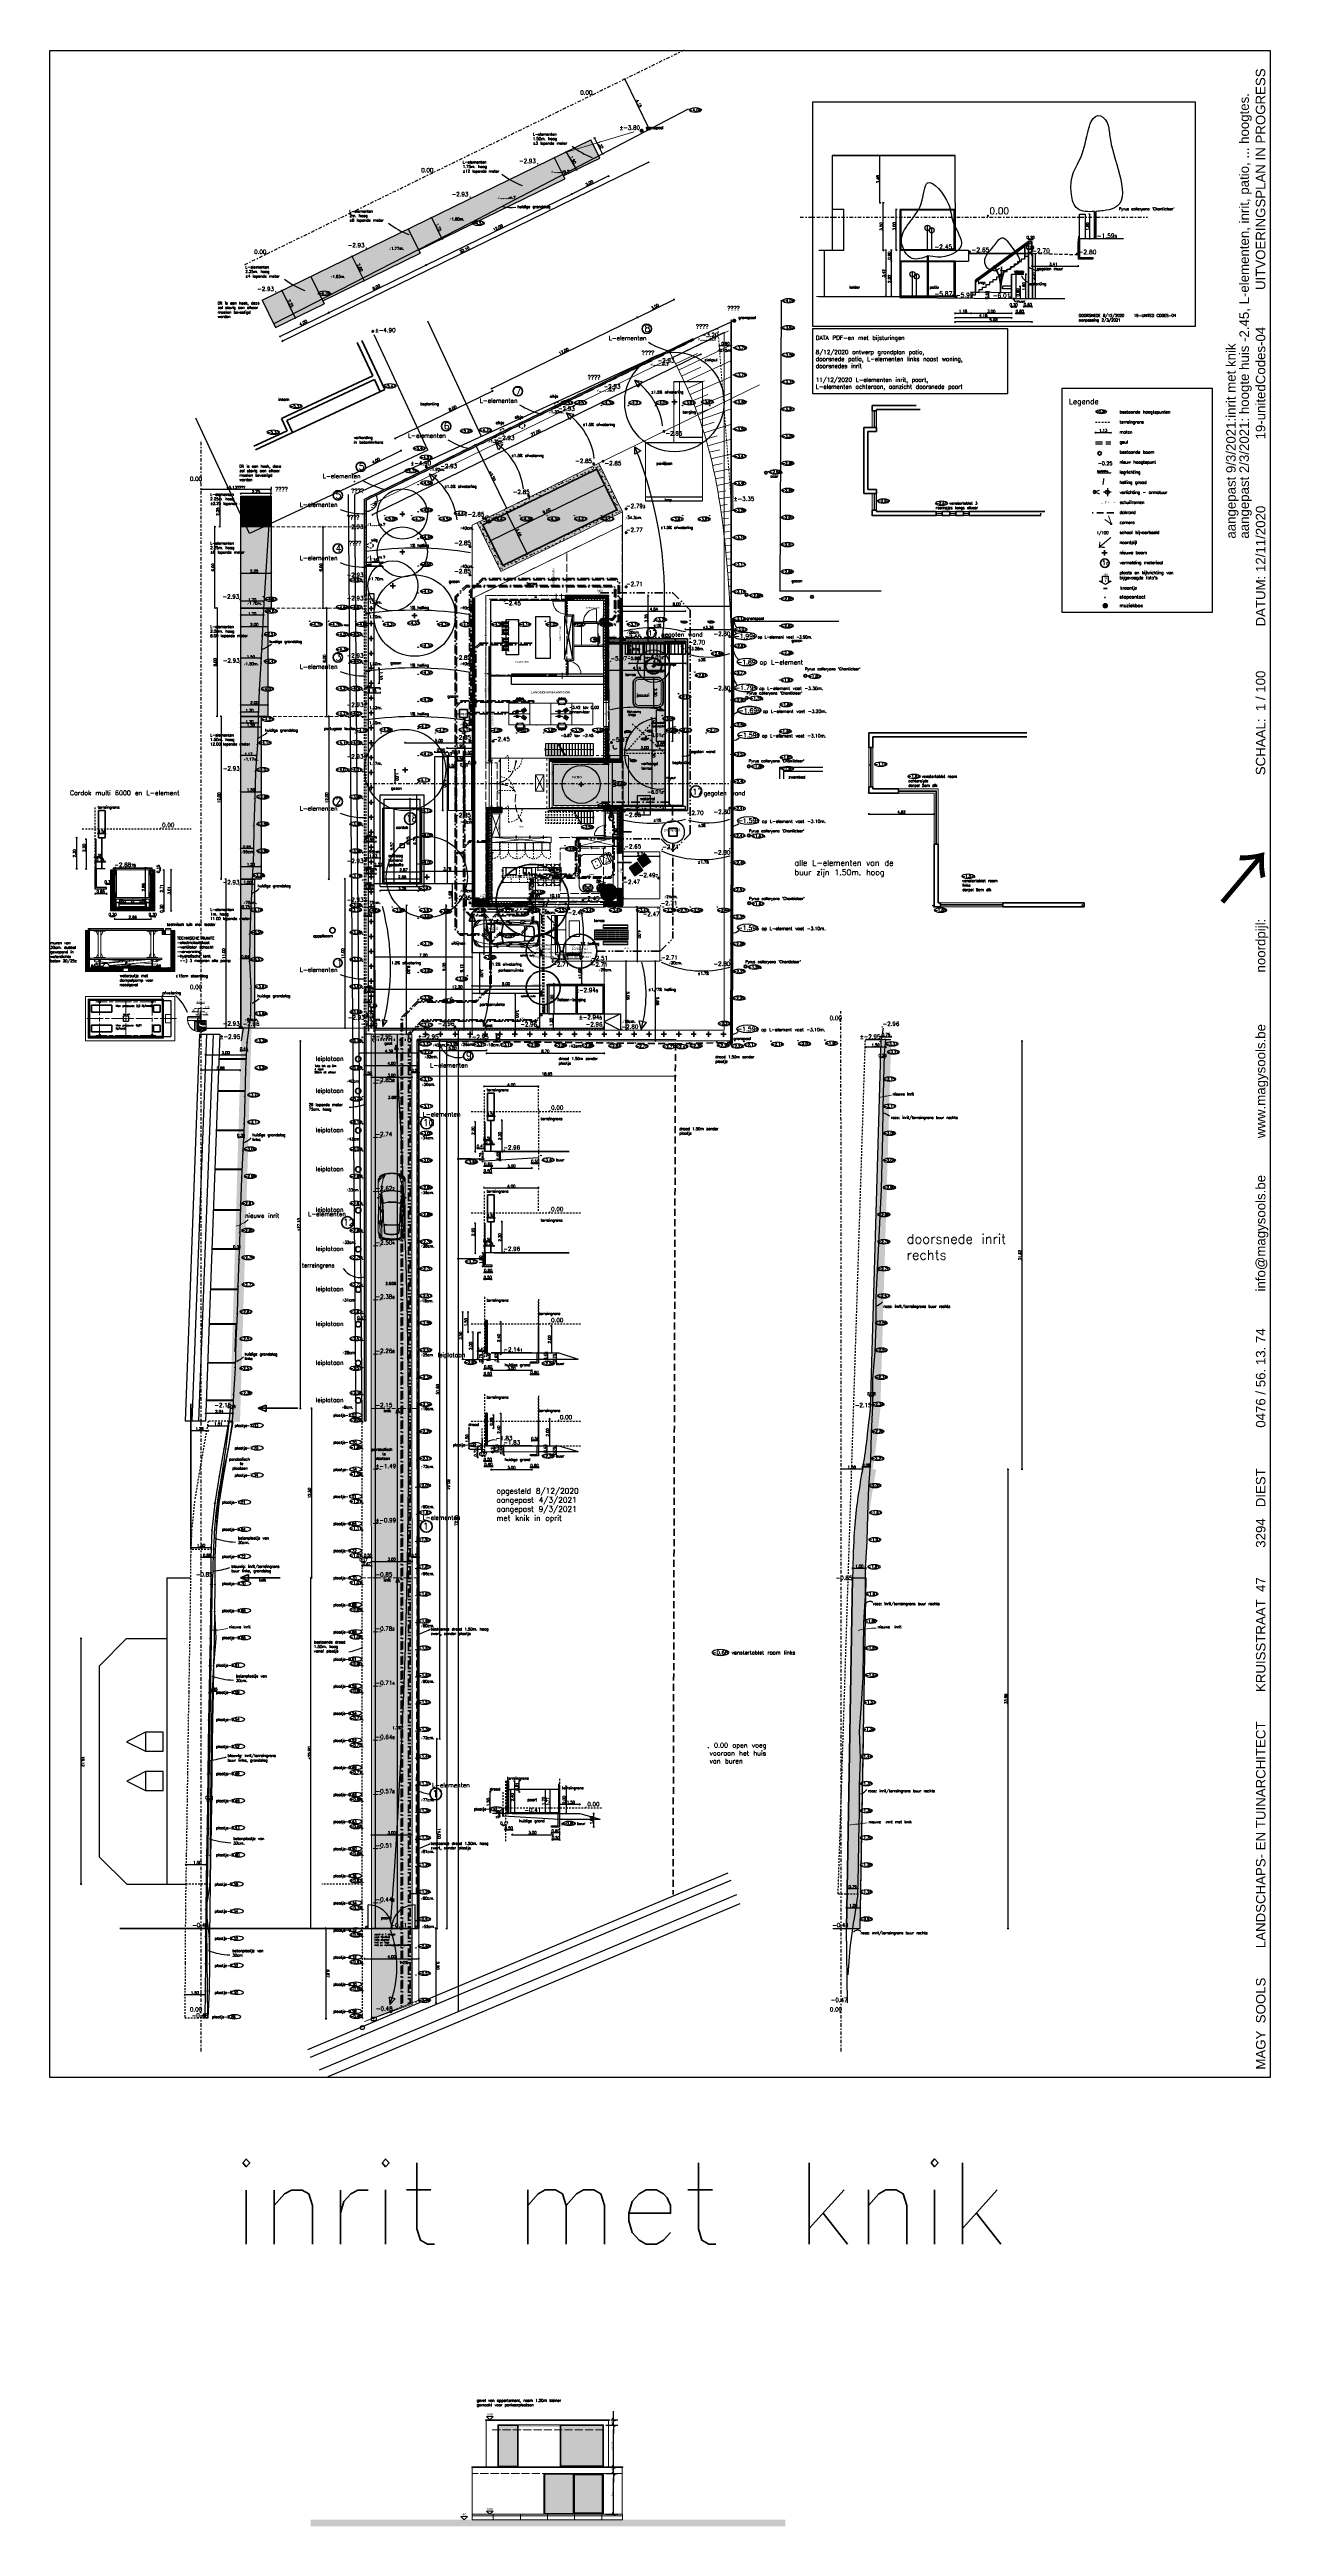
# Model space of a CAD drawing. Header units: millimetres. Extents: x 361 to 21231, y 184 to 1849.
# Drawn here: x 2467.6 to 2557.7, y 375.5 to 558.3 of the extents above; entities outside this region: 34.
import ezdxf

# ---------------------------------------------------------------- set-up
doc = ezdxf.new("R2010")
doc.units = ezdxf.units.MM
doc.header["$LTSCALE"] = 0.2
doc.header["$XCLIPFRAME"] = 0
doc.set_wipeout_variables(frame=1)
for name, pattern in [('[LP] ISO-02 Dashed', [3.81, 3.048, -0.762]), ('[LP] Type-1', [2, 1, -1]), ('[LP] Type-6', [5.288458, 3.169996, -1.059993, 0.352704, -0.705764]), ('[LP] Type-7', [9.521927, 3.169996, -1.059993, 3.175, -1.058469, 0.352704, -0.705764]), ('[LP] Type-8', [6.346927, 3.169996, -1.059993, 0.352704, -0.705764, 0.352704, -0.705764]), ('[LS] ISO-02 Dashed', [3.81, 3.048, -0.762]), ('[LS] Type-1', [2.12, 1.06, -1.06]), ('ACAD_ISO04W100', [30, 24, -3, 0, -3]), ('AM_ISO08W050x2', [9, 6, -0.75, 1.5, -0.75]), ('Dash Style-3', [3.999756, 2.999817, -0.999939]), ('DASHDOT2', [12.7, 6.35, -3.175, 0, -3.175]), ('DASHED', [19.05, 12.7, -6.35]), ('DASHED2', [9.525, 6.35, -3.175]), ('HIDDEN', [9.525, 6.35, -3.175]), ('HIDDEN2', [4.7625, 3.175, -1.5875])]:
    doc.linetypes.add(name, pattern=pattern)
for name, color, linetype, lineweight in [('... architectuur', 7, 'Continuous', 5), ('... architectuur - ALGEMEEN', 7, 'Continuous', 5), ('... architectuur - bouwaanvraag', 7, 'Continuous', 5), ('... architectuur - verkoopsplannen', 7, 'Continuous', 5), ('... architectuur ... ALGEMEEN', 7, 'Continuous', 13), ('... architectuur ...-ALGEMEEN', 7, 'Continuous', 13), ('... interieur - ALGEMEEN', 7, 'Continuous', 5), ('... interieur - los meubilair', 7, 'Continuous', 5), ('21 buitenwanden', 7, 'Continuous', 25), ('21 buitenwanden-binnenblad-snelbouwsteen', 7, 'Continuous', 25), ('22 binnenwanden-binnenblad-regelwerk', 7, 'Continuous', 25), ('22 binnenwanden-binnenblad-snelbouwsteen', 7, 'Continuous', 25), ('24 trappen en hellingen', 7, 'Continuous', 9), ('31 buitenwandopeningen', 7, 'Continuous', 9), ('32 binnenwandopeningen', 7, 'Continuous', 9), ('32 binnenwandopeningen-aanduiding', 7, 'Continuous', 9), ('32 binnenwandopeningen-deur-2D snede', 7, 'Continuous', 18), ('32 binnenwandopeningen-kader-2D snede', 7, 'Continuous', 18), ('32 binnenwandopeningen-muurlijnen-onzichtbaar', 7, '[LS] Type-1', 9), ('41 buitenwandafwerkingen-buitenblad-gevelsteen', 7, 'Continuous', 25), ('41 buitenwandafwerkingen-isolatie zacht', 7, 'Continuous', 25), ('41 buitenwandafwerkingen-spouw', 7, 'Continuous', 25), ('42 binnenwandafwerkingen-gipsplaat', 7, 'Continuous', 25), ('73 vaste keukenvoorzieningen', 7, 'Continuous', 9), ('74 vaste sanitaire voorzieningen', 7, 'Continuous', 9), ('82 losse gebruikersvoorzieningen', 7, 'Continuous', 9), ('90 voertuigen', 7, 'Continuous', 18), ('98 terreininrichting andere', 7, 'Continuous', 9), ('aslijnen', 10, 'DASHDOT2', 25), ('balustrade', 234, 'Continuous', 35), ('bijgebouw', 7, 'Continuous', 35), ('bomen', 7, 'Continuous', 35), ('boomkruinen', 7, 'Continuous', 30), ('camera', 142, 'Continuous', 20), ('dakrand', 36, 'DASHED', 35), ('data', 230, 'Continuous', 50), ('draad', 204, 'HIDDEN2', 30), ('Geen', 7, 'Continuous', 5), ('helling', 96, 'Continuous', 25), ('huis', 7, 'Continuous', 40), ('hulplijnen', 161, 'DASHED2', 18), ('Interieur', 7, 'Continuous', 9), ('klimop op draad', 92, 'Continuous', 50), ('kraantje', 174, 'Continuous', 20), ('Kreskowanie', 6, 'Continuous', 9), ('L-elementen', 7, 'Continuous', 30), ('L-elementen 2', 150, 'Continuous', 30), ('L-elementen 3', 92, 'Continuous', 30), ('L-elementen 4', 10, 'Continuous', 30), ('L-elementen 6', 140, 'Continuous', 30), ('L-elementen naast inrit', 184, 'Continuous', 30), ('Landscape-Features', 7, 'Continuous', 25), ('Maatlijnen', 7, 'Continuous', 9), ('maten', 1, 'Continuous', 18), ('maten L-elementen', 191, 'Continuous', 18), ('muur - parking opschuiven', 220, 'Continuous', 40), ('Nacisk 1', 5, 'Continuous', 50), ('Nacisk 2', 84, 'Continuous', 50), ('nieuwe hoogtepunten', 154, 'Continuous', 35), ('nieuwe inrit', 20, 'Continuous', 20), ('None', 7, 'Continuous', 5), ('nummers', 10, 'Continuous', 35), ('opladers auto', 2, 'Continuous', 18), ('osie', 50, 'AM_ISO08W050x2', 9), ('profiel', 7, 'Continuous', 30), ('ramen', 7, 'Continuous', 20), ('Ramka_Formatka', 30, 'Continuous', 25), ('scherm naast inrit', 160, 'Continuous', 40), ('talud', 160, 'Continuous', 18), ('titel', 7, 'Continuous', 5), ('Widoczne', 7, 'Continuous', 9), ('Wymiarowanie', 3, 'Continuous', 9)]:
    doc.layers.add(name, color=color, linetype=linetype, lineweight=lineweight)
for name, color, linetype, lineweight, true_color in [('... Interieur-accessoires', 7, 'Continuous', 9, 0x191919), ('... Interieur-los meubilair', 7, 'Continuous', 9, 0x191919), ('... riolering - DWA', 7, '[LP] Type-6', 35, 0x666360), ('... riolering - FWA', 7, '[LP] Type-7', 35, 0xb58900), ('... riolering - RWA', 7, '[LP] Type-8', 35, 0x0080d1), ('32 binnenwandopeningen-loci-2D zicht', 7, 'Continuous', 9, 0x8e3881), ('draad bestaande te behouden', 7, 'DASHED', 50, 0xd452ff), ('huidige grondslag', 7, 'Continuous', 30, 0x00adad), ('L-elementen 5', 7, 'Continuous', 35, 0xffa64d), ('muurtje', 7, 'Continuous', 25, 0xd0b89f), ('poort', 7, 'Continuous', 30, 0x0069d1), ('uitlijnen', 7, 'Continuous', 35, 0x663300), ('verlichting', 7, 'Continuous', 25, 0xb80000)]:
    doc.layers.add(name, color=color, linetype=linetype, lineweight=lineweight, true_color=true_color)
for name, color, linetype in [('3 de opmeting', 7, 'Continuous'), ('A032-_TEXT klein', 1, 'Continuous'), ('A03_SJABLOON_25', 7, 'Continuous'), ('ADNOTACJE', 96, 'Continuous'), ('beplanting', 7, 'Continuous'), ('bestaande hoogtepunten', 7, 'Continuous'), ('bestaande hoogtepunten  30-6-2020', 200, 'Continuous'), ('cardok', 131, 'Continuous'), ('grenspaal', 220, 'Continuous'), ('inrit ontwerp 9-11-2020', 210, 'Continuous'), ('L-elementen 7', 2, 'Continuous'), ('L-elementen voet', 160, 'Continuous'), ('legrichting', 7, 'Continuous'), ('muziekbox', 54, 'Continuous'), ('ontwerp', 7, 'Continuous'), ('opmeting', 7, 'Continuous'), ('tekst', 7, 'Continuous'), ('terreingrens', 134, 'HIDDEN2'), ('Ukryte', 7, 'HIDDEN'), ('z goot', 220, 'Continuous')]:
    doc.layers.add(name, color=color, linetype=linetype)
for name, color, linetype, true_color in [('muur', 7, 'Continuous', 0xbfbfbf), ('opmeting te verwijderen', 7, 'HIDDEN2', 0xc2b584), ('tegels overdekt terras', 7, 'Continuous', 0xffc2c2), ('trap inkleuren', 7, 'Continuous', 0xffffa3), ('trappen inkleuren', 7, 'Continuous', 0xffedb8)]:
    doc.layers.add(name, color=color, linetype=linetype, true_color=true_color)
doc.styles.add('Arial', font='arial.ttf')
doc.styles.add('Arial Black', font='')
doc.styles.add('ELEGANT TYPEWRITER (bold)', font='')
doc.styles.add('Helvetica Neue Light', font='')
doc.styles.add('Helvetica Neue Light (bold)', font='')
doc.styles.get("Standard").update_dxf_attribs({"font": 'txt.shx', "height": 0.2})
doc.styles.add('T 200 klein', font='GOTHIC.TTF', dxfattribs={"height": 40})
doc.styles.add('USER2', font='arial.ttf')
doc.styles.add('Verdana', font='verdana.ttf')
doc.styles.get('Arial Black').set_extended_font_data('Arial Black')
doc.styles.get('ELEGANT TYPEWRITER (bold)').set_extended_font_data('ELEGANT TYPEWRITER', bold=True)
doc.styles.get('Helvetica Neue Light').set_extended_font_data('Helvetica Neue Light')
doc.styles.get('Helvetica Neue Light (bold)').set_extended_font_data('Helvetica Neue Light', bold=True)
doc.dimstyles.new('Arch', dxfattribs={"dimtxt": 0.143229, "dimasz": 0.3175, "dimexe": 0.3175, "dimexo": 0.15875, "dimgap": 0.001587, "dimtad": 1, "dimtxsty": 'Arial', "dimblk": 'VW_SLASH', "dimblk1": 'VW_SLASH', "dimblk2": 'VW_SLASH', "dimcen": 0, "dimdle": 0.001587, "dimadec": 4, "dimazin": 0, "dimtfac": 1, "dimtix": 1, "dimtmove": 0, "dimatfit": 0, "dimldrblk": 'VW_FILLEDARROW', "dimfxl": 1, "dimfrac": 2, "dimtolj": 1, "dimarcsym": 0})
doc.dimstyles.new('maat aanduiding voor tuin', dxfattribs={"dimscale": 0.2, "dimtxt": 0.2, "dimasz": 0.4, "dimexe": 0.3, "dimexo": 0.3, "dimgap": 0.02, "dimtad": 1, "dimzin": 1, "dimtxsty": 'Standard', "dimblk": 'OBLIQUE', "dimcen": 0.2, "dimadec": 0, "dimazin": 3, "dimtfac": 1, "dimtix": 1, "dimtmove": 0, "dimatfit": 3, "dimldrblk": 'OBLIQUE', "dimfxl": 0.3, "dimfxlon": 1, "dimarcsym": 1})
picture_1 = doc.add_image_def('image1.jpg', size_in_pixel=(400, 400))
pattern_1 = [(45.00614, (2504.89354, 477.20813), (0.07071826, -0.0707031), []), (315.00614, (2504.89354, 477.20813), (0.0707031, 0.07071826), [])]
pattern_2 = [(45.00614, (2504.89354, 477.20813), (0.1060774, -0.10605465), [])]
pattern_3 = [(7.0061, (2504.89354, 477.20813), (0.1757846, 0.414246), [0.027, -0.423]), (67.0061, (2504.89354, 477.20813), (0.44664, 0.054889), [0.027, -0.423]), (127.0061, (2504.92034, 477.21143), (-0.44664, -0.054889), [0.027, -0.423]), (345.0061, (2505.09357, 477.00815), (0.3535155, 0.3535913), [0.05, -0.45]), (45.0061, (2505.09357, 477.00815), (0.4829768, -0.1293578), [0.05, -0.45]), (105.0061, (2505.14186, 476.9952), (-0.4829768, 0.1293578), [0.05, -0.45]), (24.00614, (2506.14346, 477.95827), (0.0313266, 0.2983599), [0.009, -0.291]), (84.00614, (2506.14346, 477.95827), (0.2740506, 0.1220504), [0.009, -0.291]), (144.00614, (2506.15169, 477.96193), (-0.2740506, -0.1220504), [0.009, -0.291])]
pattern_4 = [(34.38649, (2504.897667, 477.215555), (0.09614945, 0.02748242), [0.01581139, -0.1423025]), (60.95154, (2504.910715, 477.224485), (0.09614945, 0.02748242), [0.0106066, -0.06010408]), (87.51659, (2504.915865, 477.233757), (0.034333515, 0.061815934), [0.01581139, -0.1423025]), (60.95154, (2504.91655, 477.249554), (0.09614945, 0.02748242), [0.0106066, -0.06010408]), (42.51659, (2504.9217, 477.258826), (0.130482965, 0.089298353), [0.0067082, -0.21689859]), (60.95154, (2504.926645, 477.26336), (0.13048296, 0.08929835), [0.0106066, -0.06010408]), (87.51659, (2504.931795, 477.272632), (0.034333515, 0.061815934), [0.00474342, -0.15337047])]
pattern_5 = [(13.55408, (2504.857426, 477.231536), (0.019296434, -0.03637814), [0.000941207, -0.04611915]), (63.1515, (2504.87343, 477.215563), (0.058960705, 0.00109797), [0.00092653, -0.04539989])]
pattern_6 = [(45, (2461.9676913, 463.7422964), (-0.00224506403, 0.00224506403), [])]
pattern_7 = [(45, (0, 0), (10.6066, -10.6066), [])]
pattern_8 = [(45, (0, 0), (7.07107, -7.07107), []), (-45, (0, 0), (7.07107, 7.07107), [])]
pattern_9 = [(0, (0, 0), (0, 6.985), [5.08, -1.905]), (90, (0, 0), (-6.985, 4e-16), [5.08, -1.905])]
pattern_10 = [(0, (-1.235, 1.738), (0, 6.985), [5.08, -1.905]), (90, (-1.235, 1.738), (-6.985, 4e-16), [5.08, -1.905])]

# ---------------------------------------------------------------- blocks, each defined once
blk = doc.blocks.new('_Oblique')
at = {"color": 0, "linetype": 'ByBlock', "lineweight": -2}
blk.add_line((-0.5, -0.5), (0.5, 0.5), dxfattribs=at)
blk = doc.blocks.new('*D1673')
at = {"layer": 'Defpoints', "color": 0, "ltscale": 0.2, "transparency": 16777216}
for p in [(2540.11, 543.06), (2543.52, 543.06), (2543.52, 542.29)]:
    blk.add_point(p, dxfattribs=at)
at = {"layer": 'maten', "color": 0, "lineweight": -2, "ltscale": 0.2, "transparency": 16777216}
for p, q in [((2540.11, 542.35), (2540.11, 542.23)), ((2540.11, 542.29), (2543.52, 542.29)), ((2543.52, 542.35), (2543.52, 542.23))]:
    blk.add_line(p, q, dxfattribs=at)
at = {"layer": 'maten', "color": 0, "lineweight": -2, "ltscale": 0.2, "transparency": 16777216, "xscale": 0.08000000000000074, "yscale": 0.08000000000000074, "zscale": 0.08000000000000074, "rotation": 180}
blk.add_blockref('_Oblique', (2540.11, 542.29), dxfattribs=at)
at = {"layer": 'maten', "color": 0, "lineweight": -2, "ltscale": 0.2, "transparency": 16777216, "xscale": 0.08000000000000074, "yscale": 0.08000000000000074, "zscale": 0.08000000000000074}
blk.add_blockref('_Oblique', (2543.52, 542.29), dxfattribs=at)
at = {"layer": 'maten', "color": 0, "ltscale": 0.2, "transparency": 16777216, "insert": (2541.69, 542.41), "char_height": 0.2, "attachment_point": 5}
blk.add_mtext('3,41', dxfattribs=at)
blk = doc.blocks.new('*D1764')
at = {"layer": 'Defpoints', "color": 0, "ltscale": 0.2, "transparency": 16777216}
for p in [(2535.61, 540.38), (2538.61, 540.35), (2535.61, 538.8)]:
    blk.add_point(p, dxfattribs=at)
at = {"layer": 'maten', "color": 0, "lineweight": -2, "ltscale": 0.2, "transparency": 16777216}
for p, q in [((2535.61, 538.86), (2535.61, 538.74)), ((2538.61, 538.8), (2535.61, 538.8)), ((2538.61, 538.86), (2538.61, 538.74))]:
    blk.add_line(p, q, dxfattribs=at)
at = {"layer": 'maten', "color": 0, "lineweight": -2, "ltscale": 0.2, "transparency": 16777216, "xscale": 0.08000000000000074, "yscale": 0.08000000000000074, "zscale": 0.08000000000000074, "rotation": 180}
blk.add_blockref('_Oblique', (2535.61, 538.8), dxfattribs=at)
at = {"layer": 'maten', "color": 0, "lineweight": -2, "ltscale": 0.2, "transparency": 16777216, "xscale": 0.08000000000000074, "yscale": 0.08000000000000074, "zscale": 0.08000000000000074}
blk.add_blockref('_Oblique', (2538.61, 538.8), dxfattribs=at)
at = {"layer": 'maten', "color": 0, "ltscale": 0.2, "transparency": 16777216, "insert": (2537.11, 538.92), "char_height": 0.2, "attachment_point": 5}
blk.add_mtext('3,00', dxfattribs=at)
blk = doc.blocks.new('*D1765')
at = {"layer": 'Defpoints', "color": 0, "ltscale": 0.2, "transparency": 16777216}
for p in [(2535.61, 540.38), (2535.61, 539.93), (2536.94, 540.38)]:
    blk.add_point(p, dxfattribs=at)
at = {"layer": 'maten', "color": 0, "lineweight": -2, "ltscale": 0.2, "transparency": 16777216}
for p, q in [((2536.88, 540.38), (2537, 540.38)), ((2536.88, 539.93), (2537, 539.93)), ((2536.94, 539.93), (2536.94, 540.38))]:
    blk.add_line(p, q, dxfattribs=at)
at = {"layer": 'maten', "color": 0, "lineweight": -2, "ltscale": 0.2, "transparency": 16777216, "xscale": 0.08000000000000074, "yscale": 0.08000000000000074, "zscale": 0.08000000000000074}
for p, rotation in [((2536.94, 540.38), 90), ((2536.94, 539.93), 270)]:
    blk.add_blockref('_Oblique', p, dxfattribs=dict(at, rotation=rotation))
at = {"layer": 'maten', "color": 0, "ltscale": 0.2, "transparency": 16777216, "insert": (2536.81, 540.15), "char_height": 0.2, "attachment_point": 5, "rotation": 90}
blk.add_mtext('0,45', dxfattribs=at)
blk = doc.blocks.new('*D1766')
at = {"layer": 'Defpoints', "color": 0, "ltscale": 0.2, "transparency": 16777216}
for p in [(2538.61, 540.8), (2538.61, 539.9), (2539.23, 539.9)]:
    blk.add_point(p, dxfattribs=at)
at = {"layer": 'maten', "color": 0, "lineweight": -2, "ltscale": 0.2, "transparency": 16777216}
for p, q in [((2539.17, 540.8), (2539.29, 540.8)), ((2539.17, 539.9), (2539.29, 539.9)), ((2539.23, 540.8), (2539.23, 539.9))]:
    blk.add_line(p, q, dxfattribs=at)
at = {"layer": 'maten', "color": 0, "lineweight": -2, "ltscale": 0.2, "transparency": 16777216, "xscale": 0.08000000000000074, "yscale": 0.08000000000000074, "zscale": 0.08000000000000074}
for p, rotation in [((2539.23, 540.8), 90), ((2539.23, 539.9), 270)]:
    blk.add_blockref('_Oblique', p, dxfattribs=dict(at, rotation=rotation))
at = {"layer": 'maten', "color": 0, "ltscale": 0.2, "transparency": 16777216, "insert": (2539.11, 540.35), "char_height": 0.2, "attachment_point": 5, "rotation": 90}
blk.add_mtext('0,90', dxfattribs=at)
blk = doc.blocks.new('*D1767')
at = {"layer": 'Defpoints', "color": 0, "ltscale": 0.2, "transparency": 16777216}
for p in [(2538.61, 541.7), (2539.67, 541.7), (2538.61, 539.9)]:
    blk.add_point(p, dxfattribs=at)
at = {"layer": 'maten', "color": 0, "lineweight": -2, "ltscale": 0.2, "transparency": 16777216}
for p, q in [((2539.61, 541.7), (2539.73, 541.7)), ((2539.67, 539.9), (2539.67, 541.7)), ((2539.61, 539.9), (2539.73, 539.9))]:
    blk.add_line(p, q, dxfattribs=at)
at = {"layer": 'maten', "color": 0, "lineweight": -2, "ltscale": 0.2, "transparency": 16777216, "xscale": 0.08000000000000074, "yscale": 0.08000000000000074, "zscale": 0.08000000000000074}
for p, rotation in [((2539.67, 541.7), 90), ((2539.67, 539.9), 270)]:
    blk.add_blockref('_Oblique', p, dxfattribs=dict(at, rotation=rotation))
at = {"layer": 'maten', "color": 0, "ltscale": 0.2, "transparency": 16777216, "insert": (2539.55, 540.8), "char_height": 0.2, "attachment_point": 5, "rotation": 90}
blk.add_mtext('1,80', dxfattribs=at)
blk = doc.blocks.new('*D1768')
at = {"layer": 'Defpoints', "color": 0, "ltscale": 0.2, "transparency": 16777216}
for p in [(2538.61, 543.21), (2540.37, 543.21), (2538.61, 539.9)]:
    blk.add_point(p, dxfattribs=at)
at = {"layer": 'maten', "color": 0, "lineweight": -2, "ltscale": 0.2, "transparency": 16777216}
for p, q in [((2540.31, 543.21), (2540.43, 543.21)), ((2540.37, 539.9), (2540.37, 543.21)), ((2540.31, 539.9), (2540.43, 539.9))]:
    blk.add_line(p, q, dxfattribs=at)
at = {"layer": 'maten', "color": 0, "lineweight": -2, "ltscale": 0.2, "transparency": 16777216, "xscale": 0.08000000000000074, "yscale": 0.08000000000000074, "zscale": 0.08000000000000074}
for p, rotation in [((2540.37, 543.21), 90), ((2540.37, 539.9), 270)]:
    blk.add_blockref('_Oblique', p, dxfattribs=dict(at, rotation=rotation))
at = {"layer": 'maten', "color": 0, "ltscale": 0.2, "transparency": 16777216, "insert": (2540.25, 541.56), "char_height": 0.2, "attachment_point": 5, "rotation": 90}
blk.add_mtext('3,31', dxfattribs=at)
blk = doc.blocks.new('*D1769')
at = {"layer": 'Defpoints', "color": 0, "ltscale": 0.2, "transparency": 16777216}
for p in [(2530.1, 546.46), (2534.43, 546.46), (2534.43, 543.46)]:
    blk.add_point(p, dxfattribs=at)
at = {"layer": 'maten', "color": 0, "lineweight": -2, "ltscale": 0.2, "transparency": 16777216}
for p, q in [((2530.16, 546.46), (2530.04, 546.46)), ((2530.1, 543.46), (2530.1, 546.46)), ((2530.16, 543.46), (2530.04, 543.46))]:
    blk.add_line(p, q, dxfattribs=at)
at = {"layer": 'maten', "color": 0, "lineweight": -2, "ltscale": 0.2, "transparency": 16777216, "xscale": 0.08000000000000074, "yscale": 0.08000000000000074, "zscale": 0.08000000000000074}
for p, rotation in [((2530.1, 546.46), 90), ((2530.1, 543.46), 270)]:
    blk.add_blockref('_Oblique', p, dxfattribs=dict(at, rotation=rotation))
at = {"layer": 'maten', "color": 0, "ltscale": 0.2, "transparency": 16777216, "insert": (2529.98, 545.23), "char_height": 0.2, "attachment_point": 5, "rotation": 90}
blk.add_mtext('3,00', dxfattribs=at)
blk = doc.blocks.new('*D1770')
at = {"layer": 'Defpoints', "color": 0, "ltscale": 0.2, "transparency": 16777216}
for p in [(2528.89, 550.44), (2534.43, 550.44), (2534.43, 546.96)]:
    blk.add_point(p, dxfattribs=at)
at = {"layer": 'maten', "color": 0, "lineweight": -2, "ltscale": 0.2, "transparency": 16777216}
for p, q in [((2528.95, 550.44), (2528.83, 550.44)), ((2528.89, 546.96), (2528.89, 550.44)), ((2528.95, 546.96), (2528.83, 546.96))]:
    blk.add_line(p, q, dxfattribs=at)
at = {"layer": 'maten', "color": 0, "lineweight": -2, "ltscale": 0.2, "transparency": 16777216, "xscale": 0.08000000000000074, "yscale": 0.08000000000000074, "zscale": 0.08000000000000074}
for p, rotation in [((2528.89, 550.44), 90), ((2528.89, 546.96), 270)]:
    blk.add_blockref('_Oblique', p, dxfattribs=dict(at, rotation=rotation))
at = {"layer": 'maten', "color": 0, "ltscale": 0.2, "transparency": 16777216, "insert": (2528.77, 548.7), "char_height": 0.2, "attachment_point": 5, "rotation": 90}
blk.add_mtext('3,48', dxfattribs=at)
blk = doc.blocks.new('*D1771')
at = {"layer": 'Defpoints', "color": 0, "ltscale": 0.2, "transparency": 16777216}
for p in [(2529.13, 546.96), (2530.37, 546.96), (2530.37, 543.46)]:
    blk.add_point(p, dxfattribs=at)
at = {"layer": 'maten', "color": 0, "lineweight": -2, "ltscale": 0.2, "transparency": 16777216}
for p, q in [((2529.19, 546.96), (2529.07, 546.96)), ((2529.13, 543.46), (2529.13, 546.96)), ((2529.19, 543.46), (2529.07, 543.46))]:
    blk.add_line(p, q, dxfattribs=at)
at = {"layer": 'maten', "color": 0, "lineweight": -2, "ltscale": 0.2, "transparency": 16777216, "xscale": 0.08000000000000074, "yscale": 0.08000000000000074, "zscale": 0.08000000000000074}
for p, rotation in [((2529.13, 546.96), 90), ((2529.13, 543.46), 270)]:
    blk.add_blockref('_Oblique', p, dxfattribs=dict(at, rotation=rotation))
at = {"layer": 'maten', "color": 0, "ltscale": 0.2, "transparency": 16777216, "insert": (2529.01, 545.21), "char_height": 0.2, "attachment_point": 5, "rotation": 90}
blk.add_mtext('3,50', dxfattribs=at)
blk = doc.blocks.new('*D1772')
at = {"layer": 'Defpoints', "color": 0, "ltscale": 0.2, "transparency": 16777216}
for p in [(2529.74, 543.46), (2530.37, 543.46), (2530.37, 542.66)]:
    blk.add_point(p, dxfattribs=at)
at = {"layer": 'maten', "color": 0, "lineweight": -2, "ltscale": 0.2, "transparency": 16777216}
for p, q in [((2529.8, 543.46), (2529.68, 543.46)), ((2529.74, 542.66), (2529.74, 543.46)), ((2529.8, 542.66), (2529.68, 542.66))]:
    blk.add_line(p, q, dxfattribs=at)
at = {"layer": 'maten', "color": 0, "lineweight": -2, "ltscale": 0.2, "transparency": 16777216, "xscale": 0.08000000000000074, "yscale": 0.08000000000000074, "zscale": 0.08000000000000074}
for p, rotation in [((2529.74, 543.46), 90), ((2529.74, 542.66), 270)]:
    blk.add_blockref('_Oblique', p, dxfattribs=dict(at, rotation=rotation))
at = {"layer": 'maten', "color": 0, "ltscale": 0.2, "transparency": 16777216, "insert": (2529.62, 543.06), "char_height": 0.2, "attachment_point": 5, "rotation": 90}
blk.add_mtext('0,80', dxfattribs=at)
blk = doc.blocks.new('*D1773')
at = {"layer": 'Defpoints', "color": 0, "ltscale": 0.2, "transparency": 16777216}
for p in [(2538.61, 541.7), (2538.91, 541.7), (2538.91, 539.28)]:
    blk.add_point(p, dxfattribs=at)
at = {"layer": 'maten', "color": 0, "lineweight": -2, "ltscale": 0.2, "transparency": 16777216}
for p, q in [((2538.61, 539.34), (2538.61, 539.22)), ((2538.91, 539.34), (2538.91, 539.22)), ((2538.61, 539.28), (2538.53, 539.28)), ((2538.61, 539.28), (2538.91, 539.28)), ((2538.91, 539.28), (2538.99, 539.28))]:
    blk.add_line(p, q, dxfattribs=at)
at = {"layer": 'maten', "color": 0, "lineweight": -2, "ltscale": 0.2, "transparency": 16777216, "xscale": 0.08000000000000074, "yscale": 0.08000000000000074, "zscale": 0.08000000000000074}
blk.add_blockref('_Oblique', (2538.61, 539.28), dxfattribs=at)
at = {"layer": 'maten', "color": 0, "lineweight": -2, "ltscale": 0.2, "transparency": 16777216, "xscale": 0.08000000000000074, "yscale": 0.08000000000000074, "zscale": 0.08000000000000074, "rotation": 180}
blk.add_blockref('_Oblique', (2538.91, 539.28), dxfattribs=at)
at = {"layer": 'maten', "color": 0, "ltscale": 0.2, "transparency": 16777216, "insert": (2538.76, 539.4), "char_height": 0.2, "attachment_point": 5}
blk.add_mtext('0,30', dxfattribs=at)
blk = doc.blocks.new('*D1774')
at = {"layer": 'Defpoints', "color": 0, "ltscale": 0.2, "transparency": 16777216}
for p in [(2539.91, 543.21), (2540.11, 544.26), (2540.11, 543.06)]:
    blk.add_point(p, dxfattribs=at)
at = {"layer": 'maten', "color": 0, "lineweight": -2, "ltscale": 0.2, "transparency": 16777216}
for p, q in [((2539.91, 544.26), (2539.83, 544.26)), ((2539.91, 544.2), (2539.91, 544.32)), ((2539.91, 544.26), (2540.11, 544.26)), ((2540.11, 544.2), (2540.11, 544.32)), ((2540.11, 544.26), (2540.19, 544.26))]:
    blk.add_line(p, q, dxfattribs=at)
at = {"layer": 'maten', "color": 0, "lineweight": -2, "ltscale": 0.2, "transparency": 16777216, "xscale": 0.08000000000000074, "yscale": 0.08000000000000074, "zscale": 0.08000000000000074}
blk.add_blockref('_Oblique', (2539.91, 544.26), dxfattribs=at)
at = {"layer": 'maten', "color": 0, "lineweight": -2, "ltscale": 0.2, "transparency": 16777216, "xscale": 0.08000000000000074, "yscale": 0.08000000000000074, "zscale": 0.08000000000000074, "rotation": 180}
blk.add_blockref('_Oblique', (2540.11, 544.26), dxfattribs=at)
at = {"layer": 'maten', "color": 0, "ltscale": 0.2, "transparency": 16777216, "insert": (2540.01, 544.38), "char_height": 0.2, "attachment_point": 5}
blk.add_mtext('0,20', dxfattribs=at)
blk = doc.blocks.new('*D1674')
at = {"layer": 'Defpoints', "color": 0, "ltscale": 0.2, "transparency": 16777216}
for p in [(2539.51, 541.7), (2540.11, 541.95), (2540.11, 539.3)]:
    blk.add_point(p, dxfattribs=at)
at = {"layer": 'maten', "color": 0, "lineweight": -2, "ltscale": 0.2, "transparency": 16777216}
for p, q in [((2539.51, 539.36), (2539.51, 539.24)), ((2540.11, 539.36), (2540.11, 539.24)), ((2539.51, 539.3), (2540.11, 539.3))]:
    blk.add_line(p, q, dxfattribs=at)
at = {"layer": 'maten', "color": 0, "lineweight": -2, "ltscale": 0.2, "transparency": 16777216, "xscale": 0.08000000000000074, "yscale": 0.08000000000000074, "zscale": 0.08000000000000074, "rotation": 180}
blk.add_blockref('_Oblique', (2539.51, 539.3), dxfattribs=at)
at = {"layer": 'maten', "color": 0, "lineweight": -2, "ltscale": 0.2, "transparency": 16777216, "xscale": 0.08000000000000074, "yscale": 0.08000000000000074, "zscale": 0.08000000000000074}
blk.add_blockref('_Oblique', (2540.11, 539.3), dxfattribs=at)
at = {"layer": 'maten', "color": 0, "ltscale": 0.2, "transparency": 16777216, "insert": (2539.81, 539.42), "char_height": 0.2, "attachment_point": 5}
blk.add_mtext('0,60', dxfattribs=at)
blk = doc.blocks.new('*D1775')
at = {"layer": 'Defpoints', "color": 0, "ltscale": 0.2, "transparency": 16777216}
for p in [(2534.43, 539.94), (2538.61, 539.9), (2534.43, 538.47)]:
    blk.add_point(p, dxfattribs=at)
at = {"layer": 'maten', "color": 0, "lineweight": -2, "ltscale": 0.2, "transparency": 16777216}
for p, q in [((2534.43, 538.53), (2534.43, 538.41)), ((2538.61, 538.47), (2534.43, 538.47)), ((2538.61, 538.53), (2538.61, 538.41))]:
    blk.add_line(p, q, dxfattribs=at)
at = {"layer": 'maten', "color": 0, "lineweight": -2, "ltscale": 0.2, "transparency": 16777216, "xscale": 0.08000000000000074, "yscale": 0.08000000000000074, "zscale": 0.08000000000000074, "rotation": 180}
blk.add_blockref('_Oblique', (2534.43, 538.47), dxfattribs=at)
at = {"layer": 'maten', "color": 0, "lineweight": -2, "ltscale": 0.2, "transparency": 16777216, "xscale": 0.08000000000000074, "yscale": 0.08000000000000074, "zscale": 0.08000000000000074}
blk.add_blockref('_Oblique', (2538.61, 538.47), dxfattribs=at)
at = {"layer": 'maten', "color": 0, "ltscale": 0.2, "transparency": 16777216, "insert": (2536.52, 538.59), "char_height": 0.2, "attachment_point": 5}
blk.add_mtext('4,18', dxfattribs=at)
blk = doc.blocks.new('*D1776')
at = {"layer": 'Defpoints', "color": 0, "ltscale": 0.2, "transparency": 16777216}
for p in [(2540.11, 543.21), (2534.43, 542.66), (2534.43, 538.17)]:
    blk.add_point(p, dxfattribs=at)
at = {"layer": 'maten', "color": 0, "lineweight": -2, "ltscale": 0.2, "transparency": 16777216}
for p, q in [((2534.43, 538.23), (2534.43, 538.11)), ((2540.11, 538.17), (2534.43, 538.17)), ((2540.11, 538.23), (2540.11, 538.11))]:
    blk.add_line(p, q, dxfattribs=at)
at = {"layer": 'maten', "color": 0, "lineweight": -2, "ltscale": 0.2, "transparency": 16777216, "xscale": 0.08000000000000074, "yscale": 0.08000000000000074, "zscale": 0.08000000000000074, "rotation": 180}
blk.add_blockref('_Oblique', (2534.43, 538.17), dxfattribs=at)
at = {"layer": 'maten', "color": 0, "lineweight": -2, "ltscale": 0.2, "transparency": 16777216, "xscale": 0.08000000000000074, "yscale": 0.08000000000000074, "zscale": 0.08000000000000074}
blk.add_blockref('_Oblique', (2540.11, 538.17), dxfattribs=at)
at = {"layer": 'maten', "color": 0, "ltscale": 0.2, "transparency": 16777216, "insert": (2537.27, 538.29), "char_height": 0.2, "attachment_point": 5}
blk.add_mtext('5,68', dxfattribs=at)
blk = doc.blocks.new('*D1777')
at = {"layer": 'Defpoints', "color": 0, "ltscale": 0.2, "transparency": 16777216}
for p in [(2534.43, 540.38), (2535.61, 540.38), (2534.43, 538.8)]:
    blk.add_point(p, dxfattribs=at)
at = {"layer": 'maten', "color": 0, "lineweight": -2, "ltscale": 0.2, "transparency": 16777216}
for p, q in [((2534.43, 538.86), (2534.43, 538.74)), ((2535.61, 538.8), (2534.43, 538.8)), ((2535.61, 538.86), (2535.61, 538.74))]:
    blk.add_line(p, q, dxfattribs=at)
at = {"layer": 'maten', "color": 0, "lineweight": -2, "ltscale": 0.2, "transparency": 16777216, "xscale": 0.08000000000000074, "yscale": 0.08000000000000074, "zscale": 0.08000000000000074, "rotation": 180}
blk.add_blockref('_Oblique', (2534.43, 538.8), dxfattribs=at)
at = {"layer": 'maten', "color": 0, "lineweight": -2, "ltscale": 0.2, "transparency": 16777216, "xscale": 0.08000000000000074, "yscale": 0.08000000000000074, "zscale": 0.08000000000000074}
blk.add_blockref('_Oblique', (2535.61, 538.8), dxfattribs=at)
at = {"layer": 'maten', "color": 0, "ltscale": 0.2, "transparency": 16777216, "insert": (2535.02, 538.92), "char_height": 0.2, "attachment_point": 5}
blk.add_mtext('1,18', dxfattribs=at)
blk = doc.blocks.new('*D1675')
at = {"layer": 'Defpoints', "color": 0, "ltscale": 0.2, "transparency": 16777216}
for p in [(2538.91, 541.7), (2539.51, 541.7), (2539.51, 538.8)]:
    blk.add_point(p, dxfattribs=at)
at = {"layer": 'maten', "color": 0, "lineweight": -2, "ltscale": 0.2, "transparency": 16777216}
for p, q in [((2538.91, 538.86), (2538.91, 538.74)), ((2538.91, 538.8), (2539.51, 538.8)), ((2539.51, 538.86), (2539.51, 538.74))]:
    blk.add_line(p, q, dxfattribs=at)
at = {"layer": 'maten', "color": 0, "lineweight": -2, "ltscale": 0.2, "transparency": 16777216, "xscale": 0.08000000000000074, "yscale": 0.08000000000000074, "zscale": 0.08000000000000074, "rotation": 180}
blk.add_blockref('_Oblique', (2538.91, 538.8), dxfattribs=at)
at = {"layer": 'maten', "color": 0, "lineweight": -2, "ltscale": 0.2, "transparency": 16777216, "xscale": 0.08000000000000074, "yscale": 0.08000000000000074, "zscale": 0.08000000000000074}
blk.add_blockref('_Oblique', (2539.51, 538.8), dxfattribs=at)
at = {"layer": 'maten', "color": 0, "ltscale": 0.2, "transparency": 16777216, "insert": (2539.21, 538.92), "char_height": 0.2, "attachment_point": 5}
blk.add_mtext('0,60', dxfattribs=at)
blk = doc.blocks.new('*D1778')
at = {"layer": 'Defpoints', "color": 0, "ltscale": 0.2, "transparency": 16777216}
for p in [(2544.03, 546.12), (2544.03, 544.32), (2544.36, 544.32)]:
    blk.add_point(p, dxfattribs=at)
at = {"layer": 'maten', "color": 0, "lineweight": -2, "ltscale": 0.2, "transparency": 16777216}
for p, q in [((2544.3, 546.12), (2544.42, 546.12)), ((2544.36, 546.12), (2544.36, 544.32)), ((2544.3, 544.32), (2544.42, 544.32))]:
    blk.add_line(p, q, dxfattribs=at)
at = {"layer": 'maten', "color": 0, "lineweight": -2, "ltscale": 0.2, "transparency": 16777216, "xscale": 0.08000000000000074, "yscale": 0.08000000000000074, "zscale": 0.08000000000000074}
for p, rotation in [((2544.36, 546.12), 90), ((2544.36, 544.32), 270)]:
    blk.add_blockref('_Oblique', p, dxfattribs=dict(at, rotation=rotation))
at = {"layer": 'maten', "color": 0, "ltscale": 0.2, "transparency": 16777216, "insert": (2544.23, 545.22), "char_height": 0.2, "attachment_point": 5, "rotation": 90}
blk.add_mtext('1,80', dxfattribs=at)
blk = doc.blocks.new('*D1779')
at = {"layer": 'Defpoints', "color": 0, "ltscale": 0.2, "transparency": 16777216}
for p in [(2529.74, 542.66), (2530.37, 542.66), (2530.37, 540.04)]:
    blk.add_point(p, dxfattribs=at)
at = {"layer": 'maten', "color": 0, "lineweight": -2, "ltscale": 0.2, "transparency": 16777216}
for p, q in [((2529.8, 542.66), (2529.68, 542.66)), ((2529.74, 540.04), (2529.74, 542.66)), ((2529.8, 540.04), (2529.68, 540.04))]:
    blk.add_line(p, q, dxfattribs=at)
at = {"layer": 'maten', "color": 0, "lineweight": -2, "ltscale": 0.2, "transparency": 16777216, "xscale": 0.08000000000000074, "yscale": 0.08000000000000074, "zscale": 0.08000000000000074}
for p, rotation in [((2529.74, 542.66), 90), ((2529.74, 540.04), 270)]:
    blk.add_blockref('_Oblique', p, dxfattribs=dict(at, rotation=rotation))
at = {"layer": 'maten', "color": 0, "ltscale": 0.2, "transparency": 16777216, "insert": (2529.62, 541.35), "char_height": 0.2, "attachment_point": 5, "rotation": 90}
blk.add_mtext('2,62', dxfattribs=at)
blk = doc.blocks.new('*D1676')
at = {"layer": 'Defpoints', "color": 0, "linetype": 'Continuous', "ltscale": 0.2, "transparency": 16777216}
for p in [(2544.8, 530), (2545.94, 530), (2545.94, 530)]:
    blk.add_point(p, dxfattribs=at)
at = {"layer": 'maten', "color": 0, "lineweight": -2, "ltscale": 0.2, "transparency": 16777216}
blk.add_line((2544.8, 530), (2544.8, 529.94), dxfattribs=at)
at = {"layer": 'maten', "color": 0, "linetype": 'Continuous', "lineweight": -2, "ltscale": 0.2, "transparency": 16777216}
for p, q in [((2544.8, 530), (2545.94, 530)), ((2545.94, 530), (2545.94, 529.94))]:
    blk.add_line(p, q, dxfattribs=at)
at = {"layer": 'maten', "color": 0, "linetype": 'Continuous', "lineweight": -2, "ltscale": 0.2, "transparency": 16777216, "xscale": 0.08000000000000074, "yscale": 0.08000000000000074, "zscale": 0.08000000000000074}
for p, rotation in [((2544.8, 530), 180.0061414760521), ((2545.94, 530), 0.006141476052073934)]:
    blk.add_blockref('_Oblique', p, dxfattribs=dict(at, rotation=rotation))
at = {"layer": 'maten', "color": 0, "linetype": 'Continuous', "ltscale": 0.2, "transparency": 16777216, "insert": (2545.37, 530.12), "char_height": 0.2, "attachment_point": 5, "rotation": 0.0061}
blk.add_mtext('1,13', dxfattribs=at)
blk = doc.blocks.new('*D1780')
at = {"layer": 'Defpoints', "color": 0, "ltscale": 0.2, "transparency": 16777216}
for p in [(2490.45, 485.06), (2494.84, 485.1), (2490.45, 484.19)]:
    blk.add_point(p, dxfattribs=at)
at = {"layer": 'maten', "color": 0, "lineweight": -2, "ltscale": 0.2, "transparency": 16777216}
for p, q in [((2490.45, 484.25), (2490.45, 484.13)), ((2494.84, 484.19), (2490.45, 484.19)), ((2494.84, 484.25), (2494.84, 484.13))]:
    blk.add_line(p, q, dxfattribs=at)
at = {"layer": 'maten', "color": 0, "lineweight": -2, "ltscale": 0.2, "transparency": 16777216, "xscale": 0.08000000000000074, "yscale": 0.08000000000000074, "zscale": 0.08000000000000074}
for p, rotation in [((2490.45, 484.19), 180.0061414760521), ((2494.84, 484.19), 0.006141476052112793)]:
    blk.add_blockref('_Oblique', p, dxfattribs=dict(at, rotation=rotation))
at = {"layer": 'maten', "color": 0, "ltscale": 0.2, "transparency": 16777216, "insert": (2492.65, 484.31), "char_height": 0.2, "attachment_point": 5, "rotation": 0.0061}
blk.add_mtext('4,39', dxfattribs=at)
blk = doc.blocks.new('*D1781')
at = {"layer": 'Defpoints', "color": 0, "ltscale": 0.2, "transparency": 16777216}
for p in [(2494.84, 485.1), (2513.79, 484.89), (2513.79, 482.51)]:
    blk.add_point(p, dxfattribs=at)
at = {"layer": 'maten', "color": 0, "lineweight": -2, "ltscale": 0.2, "transparency": 16777216}
for p, q in [((2494.84, 482.56), (2494.84, 482.44)), ((2494.84, 482.5), (2513.79, 482.51)), ((2513.79, 482.57), (2513.79, 482.45))]:
    blk.add_line(p, q, dxfattribs=at)
at = {"layer": 'maten', "color": 0, "lineweight": -2, "ltscale": 0.2, "transparency": 16777216, "xscale": 0.08000000000000074, "yscale": 0.08000000000000074, "zscale": 0.08000000000000074}
for p, rotation in [((2494.84, 482.5), 180.0061414760521), ((2513.79, 482.51), 0.006141476052073934)]:
    blk.add_blockref('_Oblique', p, dxfattribs=dict(at, rotation=rotation))
at = {"layer": 'maten', "color": 0, "ltscale": 0.2, "transparency": 16777216, "insert": (2504.32, 482.63), "char_height": 0.2, "attachment_point": 5, "rotation": 0.0061}
blk.add_mtext('18,95', dxfattribs=at)
blk = doc.blocks.new('*D1677')
at = {"layer": 'Defpoints', "color": 0, "ltscale": 0.2, "transparency": 16777216}
for p in [(2500.57, 485.1), (2502.64, 485.6), (2502.64, 485.1)]:
    blk.add_point(p, dxfattribs=at)
at = {"layer": 'maten', "color": 0, "lineweight": -2, "ltscale": 0.2, "transparency": 16777216}
for p, q in [((2500.63, 485.6), (2500.51, 485.6)), ((2500.63, 485.1), (2500.51, 485.1)), ((2500.57, 485.6), (2500.57, 485.68)), ((2500.57, 485.6), (2500.57, 485.1)), ((2500.57, 485.1), (2500.57, 485.02))]:
    blk.add_line(p, q, dxfattribs=at)
at = {"layer": 'maten', "color": 0, "lineweight": -2, "ltscale": 0.2, "transparency": 16777216, "xscale": 0.08000000000000074, "yscale": 0.08000000000000074, "zscale": 0.08000000000000074}
for p, rotation in [((2500.57, 485.6), 270.0061414760521), ((2500.57, 485.1), 90.00614147605208)]:
    blk.add_blockref('_Oblique', p, dxfattribs=dict(at, rotation=rotation))
at = {"layer": 'maten', "color": 0, "ltscale": 0.2, "transparency": 16777216, "insert": (2500.69, 485.35), "char_height": 0.2, "attachment_point": 5, "rotation": 270.0061}
blk.add_mtext('0,50', dxfattribs=at)
blk = doc.blocks.new('*D1782')
at = {"layer": 'Defpoints', "color": 0, "ltscale": 0.2, "transparency": 16777216}
for p in [(2491.34, 485.6), (2494.34, 485.6), (2491.34, 482.41)]:
    blk.add_point(p, dxfattribs=at)
at = {"layer": 'maten', "color": 0, "lineweight": -2, "ltscale": 0.2, "transparency": 16777216}
for p, q in [((2491.34, 482.47), (2491.34, 482.35)), ((2494.34, 482.41), (2491.34, 482.41)), ((2494.34, 482.47), (2494.34, 482.35))]:
    blk.add_line(p, q, dxfattribs=at)
at = {"layer": 'maten', "color": 0, "lineweight": -2, "ltscale": 0.2, "transparency": 16777216, "xscale": 0.08000000000000074, "yscale": 0.08000000000000074, "zscale": 0.08000000000000074}
for p, rotation in [((2491.34, 482.41), 180.0061414760521), ((2494.34, 482.41), 0.006141476052112793)]:
    blk.add_blockref('_Oblique', p, dxfattribs=dict(at, rotation=rotation))
at = {"layer": 'maten', "color": 0, "ltscale": 0.2, "transparency": 16777216, "insert": (2492.84, 482.53), "char_height": 0.2, "attachment_point": 5, "rotation": 0.0061}
blk.add_mtext('3,00', dxfattribs=at)
blk = doc.blocks.new('*D1678')
at = {"layer": 'Defpoints', "color": 0, "ltscale": 0.2, "transparency": 16777216}
for p in [(2494.84, 482.77), (2494.34, 482.41), (2494.84, 482.5)]:
    blk.add_point(p, dxfattribs=at)
at = {"layer": 'maten', "color": 0, "lineweight": -2, "ltscale": 0.2, "transparency": 16777216}
for p, q in [((2494.34, 482.77), (2494.26, 482.77)), ((2494.34, 482.71), (2494.34, 482.83)), ((2494.34, 482.77), (2494.84, 482.77)), ((2494.84, 482.71), (2494.84, 482.83)), ((2494.84, 482.77), (2494.92, 482.77))]:
    blk.add_line(p, q, dxfattribs=at)
at = {"layer": 'maten', "color": 0, "lineweight": -2, "ltscale": 0.2, "transparency": 16777216, "xscale": 0.08000000000000074, "yscale": 0.08000000000000074, "zscale": 0.08000000000000074}
for p, rotation in [((2494.34, 482.77), 0.006141476052112793), ((2494.84, 482.77), 180.0061414760521)]:
    blk.add_blockref('_Oblique', p, dxfattribs=dict(at, rotation=rotation))
at = {"layer": 'maten', "color": 0, "ltscale": 0.2, "transparency": 16777216, "insert": (2494.59, 482.89), "char_height": 0.2, "attachment_point": 5, "rotation": 0.0061}
blk.add_mtext('0,50', dxfattribs=at)
blk = doc.blocks.new('*D1679')
at = {"layer": 'Defpoints', "color": 0, "ltscale": 0.2, "transparency": 16777216}
for p in [(2490.84, 482.57), (2490.84, 482.41), (2491.34, 482.41)]:
    blk.add_point(p, dxfattribs=at)
at = {"layer": 'maten', "color": 0, "lineweight": -2, "ltscale": 0.2, "transparency": 16777216}
for p, q in [((2490.84, 482.57), (2490.76, 482.57)), ((2490.84, 482.51), (2490.84, 482.63)), ((2491.34, 482.57), (2490.84, 482.57)), ((2491.34, 482.51), (2491.34, 482.63)), ((2491.34, 482.57), (2491.42, 482.57))]:
    blk.add_line(p, q, dxfattribs=at)
at = {"layer": 'maten', "color": 0, "lineweight": -2, "ltscale": 0.2, "transparency": 16777216, "xscale": 0.08000000000000074, "yscale": 0.08000000000000074, "zscale": 0.08000000000000074}
for p, rotation in [((2490.84, 482.57), 0.006141476052073934), ((2491.34, 482.57), 180.0061414760521)]:
    blk.add_blockref('_Oblique', p, dxfattribs=dict(at, rotation=rotation))
at = {"layer": 'maten', "color": 0, "ltscale": 0.2, "transparency": 16777216, "insert": (2491.09, 482.69), "char_height": 0.2, "attachment_point": 5, "rotation": 0.0061}
blk.add_mtext('0,50', dxfattribs=at)
blk = doc.blocks.new('*D1680')
at = {"layer": 'Defpoints', "color": 0, "ltscale": 0.2, "transparency": 16777216}
for p in [(2490.84, 483.19), (2494.84, 483.29), (2494.84, 483.19)]:
    blk.add_point(p, dxfattribs=at)
at = {"layer": 'maten', "color": 0, "lineweight": -2, "ltscale": 0.2, "transparency": 16777216}
for p, q in [((2490.84, 483.25), (2490.84, 483.35)), ((2490.84, 483.29), (2494.84, 483.29)), ((2494.84, 483.25), (2494.84, 483.35))]:
    blk.add_line(p, q, dxfattribs=at)
at = {"layer": 'maten', "color": 0, "lineweight": -2, "ltscale": 0.2, "transparency": 16777216, "xscale": 0.08000000000000074, "yscale": 0.08000000000000074, "zscale": 0.08000000000000074}
for p, rotation in [((2490.84, 483.29), 180.0061414760521), ((2494.84, 483.29), 0.006141476052073934)]:
    blk.add_blockref('_Oblique', p, dxfattribs=dict(at, rotation=rotation))
at = {"layer": 'maten', "color": 0, "lineweight": 30, "ltscale": 0.2, "transparency": 16777216, "insert": (2492.84, 483.41), "char_height": 0.2, "attachment_point": 5, "rotation": 0.0061}
blk.add_mtext('4,00', dxfattribs=at)
blk = doc.blocks.new('*D1681')
at = {"layer": 'Defpoints', "color": 0, "ltscale": 0.2, "transparency": 16777216}
for p in [(2491.34, 487.21), (2491.59, 487.56), (2491.59, 487.21)]:
    blk.add_point(p, dxfattribs=at)
at = {"layer": 'maten', "color": 0, "lineweight": -2, "ltscale": 0.2, "transparency": 16777216}
for p, q in [((2491.34, 487.56), (2491.26, 487.56)), ((2491.34, 487.5), (2491.34, 487.62)), ((2491.34, 487.56), (2491.59, 487.56)), ((2491.59, 487.5), (2491.59, 487.62)), ((2491.59, 487.56), (2491.67, 487.56))]:
    blk.add_line(p, q, dxfattribs=at)
at = {"layer": 'maten', "color": 0, "lineweight": -2, "ltscale": 0.2, "transparency": 16777216, "xscale": 0.08000000000000074, "yscale": 0.08000000000000074, "zscale": 0.08000000000000074}
for p, rotation in [((2491.34, 487.56), 0.006141476052112793), ((2491.59, 487.56), 180.0061414760521)]:
    blk.add_blockref('_Oblique', p, dxfattribs=dict(at, rotation=rotation))
at = {"layer": 'maten', "color": 0, "ltscale": 0.2, "transparency": 16777216, "insert": (2491.47, 487.68), "char_height": 0.2, "attachment_point": 5, "rotation": 0.0061}
blk.add_mtext('0,25', dxfattribs=at)
blk = doc.blocks.new('*D1682')
at = {"layer": 'Defpoints', "color": 0, "ltscale": 0.2, "transparency": 16777216}
for p in [(2499.04, 495.1), (2499.04, 494.6), (2500.6, 494.6)]:
    blk.add_point(p, dxfattribs=at)
at = {"layer": 'maten', "color": 0, "lineweight": -2, "ltscale": 0.2, "transparency": 16777216}
for p, q in [((2500.54, 495.1), (2500.66, 495.1)), ((2500.54, 494.6), (2500.66, 494.6)), ((2500.6, 495.1), (2500.6, 495.18)), ((2500.6, 495.1), (2500.6, 494.6)), ((2500.6, 494.6), (2500.6, 494.52))]:
    blk.add_line(p, q, dxfattribs=at)
at = {"layer": 'maten', "color": 0, "lineweight": -2, "ltscale": 0.2, "transparency": 16777216, "xscale": 0.08000000000000074, "yscale": 0.08000000000000074, "zscale": 0.08000000000000074}
for p, rotation in [((2500.6, 495.1), 270.0061414760521), ((2500.6, 494.6), 90.00614147605208)]:
    blk.add_blockref('_Oblique', p, dxfattribs=dict(at, rotation=rotation))
at = {"layer": 'maten', "color": 0, "ltscale": 0.2, "transparency": 16777216, "insert": (2500.72, 494.85), "char_height": 0.2, "attachment_point": 5, "rotation": 270.0061}
blk.add_mtext('0,50', dxfattribs=at)
blk = doc.blocks.new('*D1683')
at = {"layer": 'Defpoints', "color": 0, "ltscale": 0.2, "transparency": 16777216}
for p in [(2499.69, 488.6), (2499.69, 485.6), (2501.96, 485.6)]:
    blk.add_point(p, dxfattribs=at)
at = {"layer": 'maten', "color": 0, "lineweight": -2, "ltscale": 0.2, "transparency": 16777216}
for p, q in [((2501.9, 488.6), (2502.02, 488.6)), ((2501.96, 488.6), (2501.96, 485.6)), ((2501.9, 485.6), (2502.02, 485.6))]:
    blk.add_line(p, q, dxfattribs=at)
at = {"layer": 'maten', "color": 0, "lineweight": -2, "ltscale": 0.2, "transparency": 16777216, "xscale": 0.08000000000000074, "yscale": 0.08000000000000074, "zscale": 0.08000000000000074}
for p, rotation in [((2501.96, 488.6), 90.00614147605208), ((2501.96, 485.6), 270.0061414760521)]:
    blk.add_blockref('_Oblique', p, dxfattribs=dict(at, rotation=rotation))
at = {"layer": 'maten', "color": 0, "ltscale": 0.2, "transparency": 16777216, "insert": (2502.08, 487.1), "char_height": 0.2, "attachment_point": 5, "rotation": 270.0061}
blk.add_mtext('3,00', dxfattribs=at)
blk = doc.blocks.new('*D1783')
at = {"layer": 'Defpoints', "color": 0, "ltscale": 0.2, "transparency": 16777216}
for p in [(2498.24, 506.1), (2498.74, 506.23), (2498.74, 506.1)]:
    blk.add_point(p, dxfattribs=at)
at = {"layer": 'maten', "color": 0, "lineweight": -2, "ltscale": 0.2, "transparency": 16777216}
for p, q in [((2498.24, 506.23), (2498.16, 506.23)), ((2498.24, 506.17), (2498.24, 506.29)), ((2498.24, 506.23), (2498.74, 506.23)), ((2498.74, 506.17), (2498.74, 506.29)), ((2498.74, 506.23), (2498.82, 506.23))]:
    blk.add_line(p, q, dxfattribs=at)
at = {"layer": 'maten', "color": 0, "lineweight": -2, "ltscale": 0.2, "transparency": 16777216, "xscale": 0.08000000000000074, "yscale": 0.08000000000000074, "zscale": 0.08000000000000074}
for p, rotation in [((2498.24, 506.23), 0.006141476052112793), ((2498.74, 506.23), 180.0061414760521)]:
    blk.add_blockref('_Oblique', p, dxfattribs=dict(at, rotation=rotation))
at = {"layer": 'maten', "color": 0, "ltscale": 0.2, "transparency": 16777216, "insert": (2498.49, 506.35), "char_height": 0.2, "attachment_point": 5, "rotation": 0.0061}
blk.add_mtext('0,50', dxfattribs=at)
blk = doc.blocks.new('*D1784')
at = {"layer": 'Defpoints', "color": 0, "ltscale": 0.2, "transparency": 16777216}
for p in [(2496.62, 506.1), (2497.04, 506.1), (2497.04, 502.1)]:
    blk.add_point(p, dxfattribs=at)
at = {"layer": 'maten', "color": 0, "lineweight": -2, "ltscale": 0.2, "transparency": 16777216}
for p, q in [((2496.68, 506.1), (2496.56, 506.1)), ((2496.62, 502.1), (2496.62, 506.1)), ((2496.68, 502.1), (2496.56, 502.1))]:
    blk.add_line(p, q, dxfattribs=at)
at = {"layer": 'maten', "color": 0, "lineweight": -2, "ltscale": 0.2, "transparency": 16777216, "xscale": 0.08000000000000074, "yscale": 0.08000000000000074, "zscale": 0.08000000000000074}
for p, rotation in [((2496.62, 506.1), 90.00614147605208), ((2496.62, 502.1), 270.0061414760521)]:
    blk.add_blockref('_Oblique', p, dxfattribs=dict(at, rotation=rotation))
at = {"layer": 'maten', "color": 0, "ltscale": 0.2, "transparency": 16777216, "insert": (2496.74, 504.1), "char_height": 0.2, "attachment_point": 5, "rotation": 270.0061}
blk.add_mtext('4,00', dxfattribs=at)
blk = doc.blocks.new('*D1785')
at = {"layer": 'Defpoints', "color": 0, "ltscale": 0.2, "transparency": 16777216}
for p in [(2497.54, 506.1), (2497.64, 506.28), (2497.64, 506.1)]:
    blk.add_point(p, dxfattribs=at)
at = {"layer": 'maten', "color": 0, "lineweight": -2, "ltscale": 0.2, "transparency": 16777216}
for p, q in [((2497.54, 506.28), (2497.46, 506.28)), ((2497.54, 506.22), (2497.54, 506.34)), ((2497.54, 506.28), (2497.64, 506.28)), ((2497.64, 506.22), (2497.64, 506.34)), ((2497.64, 506.28), (2497.72, 506.28))]:
    blk.add_line(p, q, dxfattribs=at)
at = {"layer": 'maten', "color": 0, "lineweight": -2, "ltscale": 0.2, "transparency": 16777216, "xscale": 0.08000000000000074, "yscale": 0.08000000000000074, "zscale": 0.08000000000000074}
for p, rotation in [((2497.54, 506.28), 0.006141476052112793), ((2497.64, 506.28), 180.0061414760521)]:
    blk.add_blockref('_Oblique', p, dxfattribs=dict(at, rotation=rotation))
at = {"layer": 'maten', "color": 0, "ltscale": 0.2, "transparency": 16777216, "insert": (2497.59, 506.4), "char_height": 0.2, "attachment_point": 5, "rotation": 0.0061}
blk.add_mtext('0,10', dxfattribs=at)
blk = doc.blocks.new('*D1786')
at = {"layer": 'Defpoints', "color": 0, "ltscale": 0.2, "transparency": 16777216}
for p in [(2496.04, 506.1), (2496.94, 506.42), (2496.94, 506.1)]:
    blk.add_point(p, dxfattribs=at)
at = {"layer": 'maten', "color": 0, "lineweight": -2, "ltscale": 0.2, "transparency": 16777216}
for p, q in [((2496.04, 506.36), (2496.04, 506.48)), ((2496.94, 506.36), (2496.94, 506.48)), ((2496.04, 506.42), (2496.94, 506.42))]:
    blk.add_line(p, q, dxfattribs=at)
at = {"layer": 'maten', "color": 0, "lineweight": -2, "ltscale": 0.2, "transparency": 16777216, "xscale": 0.08000000000000074, "yscale": 0.08000000000000074, "zscale": 0.08000000000000074}
for p, rotation in [((2496.04, 506.42), 180.0061414760521), ((2496.94, 506.42), 0.006141476052073934)]:
    blk.add_blockref('_Oblique', p, dxfattribs=dict(at, rotation=rotation))
at = {"layer": 'maten', "color": 0, "ltscale": 0.2, "transparency": 16777216, "insert": (2496.49, 506.54), "char_height": 0.2, "attachment_point": 5, "rotation": 0.0061}
blk.add_mtext('0,90', dxfattribs=at)
blk = doc.blocks.new('*D1787')
at = {"layer": 'Defpoints', "color": 0, "ltscale": 0.2, "transparency": 16777216}
for p in [(2496.94, 506.1), (2497.04, 506.13), (2497.04, 506.1)]:
    blk.add_point(p, dxfattribs=at)
at = {"layer": 'maten', "color": 0, "lineweight": -2, "ltscale": 0.2, "transparency": 16777216}
for p, q in [((2496.94, 506.13), (2496.86, 506.13)), ((2496.94, 506.13), (2496.94, 506.19)), ((2496.94, 506.13), (2497.04, 506.13)), ((2497.04, 506.13), (2497.04, 506.19)), ((2497.04, 506.13), (2497.12, 506.13))]:
    blk.add_line(p, q, dxfattribs=at)
at = {"layer": 'maten', "color": 0, "lineweight": -2, "ltscale": 0.2, "transparency": 16777216, "xscale": 0.08000000000000074, "yscale": 0.08000000000000074, "zscale": 0.08000000000000074}
for p, rotation in [((2496.94, 506.13), 0.006141476052112793), ((2497.04, 506.13), 180.0061414760521)]:
    blk.add_blockref('_Oblique', p, dxfattribs=dict(at, rotation=rotation))
at = {"layer": 'maten', "color": 0, "ltscale": 0.2, "transparency": 16777216, "insert": (2496.99, 506.25), "char_height": 0.2, "attachment_point": 5, "rotation": 0.0061}
blk.add_mtext('0,10', dxfattribs=at)
blk = doc.blocks.new('*D1788')
at = {"layer": 'Defpoints', "color": 0, "ltscale": 0.2, "transparency": 16777216}
for p in [(2498.84, 506.71), (2496.94, 506.1), (2498.84, 506.1)]:
    blk.add_point(p, dxfattribs=at)
at = {"layer": 'maten', "color": 0, "lineweight": -2, "ltscale": 0.2, "transparency": 16777216}
for p, q in [((2496.94, 506.65), (2496.94, 506.77)), ((2496.94, 506.71), (2498.84, 506.71)), ((2498.84, 506.65), (2498.84, 506.77))]:
    blk.add_line(p, q, dxfattribs=at)
at = {"layer": 'maten', "color": 0, "lineweight": -2, "ltscale": 0.2, "transparency": 16777216, "xscale": 0.08000000000000074, "yscale": 0.08000000000000074, "zscale": 0.08000000000000074}
for p, rotation in [((2496.94, 506.71), 180.0061414760521), ((2498.84, 506.71), 0.006141476052073934)]:
    blk.add_blockref('_Oblique', p, dxfattribs=dict(at, rotation=rotation))
at = {"layer": 'maten', "color": 0, "ltscale": 0.2, "transparency": 16777216, "insert": (2497.89, 506.83), "char_height": 0.2, "attachment_point": 5, "rotation": 0.0061}
blk.add_mtext('1,90', dxfattribs=at)
blk = doc.blocks.new('*D1789')
at = {"layer": 'Defpoints', "color": 0, "ltscale": 0.2, "transparency": 16777216}
for p in [(2498.74, 506.1), (2498.84, 506.1), (2498.84, 505.49)]:
    blk.add_point(p, dxfattribs=at)
at = {"layer": 'maten', "color": 0, "lineweight": -2, "ltscale": 0.2, "transparency": 16777216}
for p, q in [((2498.74, 505.49), (2498.66, 505.49)), ((2498.74, 505.55), (2498.74, 505.43)), ((2498.74, 505.49), (2498.84, 505.49)), ((2498.84, 505.55), (2498.84, 505.43)), ((2498.84, 505.49), (2498.92, 505.49))]:
    blk.add_line(p, q, dxfattribs=at)
at = {"layer": 'maten', "color": 0, "lineweight": -2, "ltscale": 0.2, "transparency": 16777216, "xscale": 0.08000000000000074, "yscale": 0.08000000000000074, "zscale": 0.08000000000000074}
for p, rotation in [((2498.74, 505.49), 0.006141476052112793), ((2498.84, 505.49), 180.0061414760521)]:
    blk.add_blockref('_Oblique', p, dxfattribs=dict(at, rotation=rotation))
at = {"layer": 'maten', "color": 0, "ltscale": 0.2, "transparency": 16777216, "insert": (2498.79, 505.61), "char_height": 0.2, "attachment_point": 5, "rotation": 0.0061}
blk.add_mtext('0,10', dxfattribs=at)
blk = doc.blocks.new('*D1790')
at = {"layer": 'Defpoints', "color": 0, "ltscale": 0.2, "transparency": 16777216}
for p in [(2498.14, 506.1), (2498.24, 506.1), (2498.24, 505.33)]:
    blk.add_point(p, dxfattribs=at)
at = {"layer": 'maten', "color": 0, "lineweight": -2, "ltscale": 0.2, "transparency": 16777216}
for p, q in [((2498.14, 505.33), (2498.06, 505.33)), ((2498.14, 505.39), (2498.14, 505.27)), ((2498.14, 505.33), (2498.24, 505.33)), ((2498.24, 505.39), (2498.24, 505.27)), ((2498.24, 505.33), (2498.32, 505.33))]:
    blk.add_line(p, q, dxfattribs=at)
at = {"layer": 'maten', "color": 0, "lineweight": -2, "ltscale": 0.2, "transparency": 16777216, "xscale": 0.08000000000000074, "yscale": 0.08000000000000074, "zscale": 0.08000000000000074}
for p, rotation in [((2498.14, 505.33), 0.006141476052112793), ((2498.24, 505.33), 180.0061414760521)]:
    blk.add_blockref('_Oblique', p, dxfattribs=dict(at, rotation=rotation))
at = {"layer": 'maten', "color": 0, "ltscale": 0.2, "transparency": 16777216, "insert": (2498.19, 505.45), "char_height": 0.2, "attachment_point": 5, "rotation": 0.0061}
blk.add_mtext('0,10', dxfattribs=at)
blk = doc.blocks.new('*D1791')
at = {"layer": 'Defpoints', "color": 0, "ltscale": 0.2, "transparency": 16777216}
for p in [(2497.64, 506.1), (2498.14, 506.1), (2498.14, 505.77)]:
    blk.add_point(p, dxfattribs=at)
at = {"layer": 'maten', "color": 0, "lineweight": -2, "ltscale": 0.2, "transparency": 16777216}
for p, q in [((2497.64, 505.77), (2497.56, 505.77)), ((2497.64, 505.83), (2497.64, 505.71)), ((2497.64, 505.77), (2498.14, 505.77)), ((2498.14, 505.83), (2498.14, 505.71)), ((2498.14, 505.77), (2498.22, 505.77))]:
    blk.add_line(p, q, dxfattribs=at)
at = {"layer": 'maten', "color": 0, "lineweight": -2, "ltscale": 0.2, "transparency": 16777216, "xscale": 0.08000000000000074, "yscale": 0.08000000000000074, "zscale": 0.08000000000000074}
for p, rotation in [((2497.64, 505.77), 0.006141476052112793), ((2498.14, 505.77), 180.0061414760521)]:
    blk.add_blockref('_Oblique', p, dxfattribs=dict(at, rotation=rotation))
at = {"layer": 'maten', "color": 0, "ltscale": 0.2, "transparency": 16777216, "insert": (2497.89, 505.89), "char_height": 0.2, "attachment_point": 5, "rotation": 0.0061}
blk.add_mtext('0,50', dxfattribs=at)
blk = doc.blocks.new('*D1792')
at = {"layer": 'Defpoints', "color": 0, "ltscale": 0.2, "transparency": 16777216}
for p in [(2497.04, 506.1), (2497.54, 506.1), (2497.54, 505.28)]:
    blk.add_point(p, dxfattribs=at)
at = {"layer": 'maten', "color": 0, "lineweight": -2, "ltscale": 0.2, "transparency": 16777216}
for p, q in [((2497.04, 505.28), (2496.96, 505.28)), ((2497.04, 505.34), (2497.04, 505.22)), ((2497.04, 505.28), (2497.54, 505.28)), ((2497.54, 505.34), (2497.54, 505.22)), ((2497.54, 505.28), (2497.62, 505.28))]:
    blk.add_line(p, q, dxfattribs=at)
at = {"layer": 'maten', "color": 0, "lineweight": -2, "ltscale": 0.2, "transparency": 16777216, "xscale": 0.08000000000000074, "yscale": 0.08000000000000074, "zscale": 0.08000000000000074}
for p, rotation in [((2497.04, 505.28), 0.006141476052112793), ((2497.54, 505.28), 180.0061414760521)]:
    blk.add_blockref('_Oblique', p, dxfattribs=dict(at, rotation=rotation))
at = {"layer": 'maten', "color": 0, "ltscale": 0.2, "transparency": 16777216, "insert": (2497.29, 505.4), "char_height": 0.2, "attachment_point": 5, "rotation": 0.0061}
blk.add_mtext('0,50', dxfattribs=at)
blk = doc.blocks.new('*D1793')
at = {"layer": 'Defpoints', "color": 0, "ltscale": 0.2, "transparency": 16777216}
for p in [(2498.84, 507.11), (2493.84, 505.1), (2498.84, 505.1)]:
    blk.add_point(p, dxfattribs=at)
at = {"layer": 'maten', "color": 0, "lineweight": -2, "ltscale": 0.2, "transparency": 16777216}
for p, q in [((2493.84, 507.05), (2493.84, 507.17)), ((2493.84, 507.11), (2498.84, 507.11)), ((2498.84, 507.05), (2498.84, 507.17))]:
    blk.add_line(p, q, dxfattribs=at)
at = {"layer": 'maten', "color": 0, "lineweight": -2, "ltscale": 0.2, "transparency": 16777216, "xscale": 0.08000000000000074, "yscale": 0.08000000000000074, "zscale": 0.08000000000000074}
for p, rotation in [((2493.84, 507.11), 180.0061414760521), ((2498.84, 507.11), 0.006141476052073934)]:
    blk.add_blockref('_Oblique', p, dxfattribs=dict(at, rotation=rotation))
at = {"layer": 'maten', "color": 0, "ltscale": 0.2, "transparency": 16777216, "insert": (2496.34, 507.23), "char_height": 0.2, "attachment_point": 5, "rotation": 0.0061}
blk.add_mtext('5,00', dxfattribs=at)
blk = doc.blocks.new('*D1794')
at = {"layer": 'Defpoints', "color": 0, "ltscale": 0.2, "transparency": 16777216}
for p in [(2493.84, 505.1), (2493.09, 504.1), (2493.84, 504.1)]:
    blk.add_point(p, dxfattribs=at)
at = {"layer": 'maten', "color": 0, "lineweight": -2, "ltscale": 0.2, "transparency": 16777216}
for p, q in [((2493.15, 505.1), (2493.03, 505.1)), ((2493.09, 505.1), (2493.09, 504.1)), ((2493.15, 504.1), (2493.03, 504.1))]:
    blk.add_line(p, q, dxfattribs=at)
at = {"layer": 'maten', "color": 0, "lineweight": -2, "ltscale": 0.2, "transparency": 16777216, "xscale": 0.08000000000000074, "yscale": 0.08000000000000074, "zscale": 0.08000000000000074}
for p, rotation in [((2493.09, 505.1), 90.00614147605208), ((2493.09, 504.1), 270.0061414760521)]:
    blk.add_blockref('_Oblique', p, dxfattribs=dict(at, rotation=rotation))
at = {"layer": 'maten', "color": 0, "ltscale": 0.2, "transparency": 16777216, "insert": (2493.21, 504.6), "char_height": 0.2, "attachment_point": 5, "rotation": 270.0061}
blk.add_mtext('1,00', dxfattribs=at)
blk = doc.blocks.new('*D1684')
at = {"layer": 'Defpoints', "color": 0, "ltscale": 0.2, "transparency": 16777216}
for p in [(2498.84, 497.64), (2495.06, 497.2), (2498.84, 497.2)]:
    blk.add_point(p, dxfattribs=at)
at = {"layer": 'maten', "color": 0, "lineweight": -2, "ltscale": 0.2, "transparency": 16777216}
for p, q in [((2495.06, 497.58), (2495.06, 497.7)), ((2495.06, 497.64), (2498.84, 497.64)), ((2498.84, 497.58), (2498.84, 497.7))]:
    blk.add_line(p, q, dxfattribs=at)
at = {"layer": 'maten', "color": 0, "lineweight": -2, "ltscale": 0.2, "transparency": 16777216, "xscale": 0.08000000000000074, "yscale": 0.08000000000000074, "zscale": 0.08000000000000074}
for p, rotation in [((2495.06, 497.64), 180.0061414760521), ((2498.84, 497.64), 0.006141476052073934)]:
    blk.add_blockref('_Oblique', p, dxfattribs=dict(at, rotation=rotation))
at = {"layer": 'maten', "color": 0, "ltscale": 0.2, "transparency": 16777216, "insert": (2496.95, 497.76), "char_height": 0.2, "attachment_point": 5, "rotation": 0.0061}
blk.add_mtext('3,78', dxfattribs=at)
blk = doc.blocks.new('*D1685')
at = {"layer": 'Defpoints', "color": 0, "ltscale": 0.2, "transparency": 16777216}
for p in [(2491.34, 512.61), (2491.34, 511.51), (2491.92, 511.51)]:
    blk.add_point(p, dxfattribs=at)
at = {"layer": 'maten', "color": 0, "lineweight": -2, "ltscale": 0.2, "transparency": 16777216}
for p, q in [((2491.86, 512.61), (2491.98, 512.61)), ((2491.92, 512.61), (2491.92, 511.51)), ((2491.86, 511.51), (2491.98, 511.51))]:
    blk.add_line(p, q, dxfattribs=at)
at = {"layer": 'maten', "color": 0, "lineweight": -2, "ltscale": 0.2, "transparency": 16777216, "xscale": 0.08000000000000074, "yscale": 0.08000000000000074, "zscale": 0.08000000000000074}
for p, rotation in [((2491.92, 512.61), 90.00614147605208), ((2491.92, 511.51), 270.0061414760521)]:
    blk.add_blockref('_Oblique', p, dxfattribs=dict(at, rotation=rotation))
at = {"layer": 'maten', "color": 0, "ltscale": 0.2, "transparency": 16777216, "insert": (2492.04, 512.06), "char_height": 0.2, "attachment_point": 5, "rotation": 270.0061}
blk.add_mtext('1,10', dxfattribs=at)
blk = doc.blocks.new('*D1795')
at = {"layer": 'Defpoints', "color": 0, "ltscale": 0.2, "transparency": 16777216}
for p in [(2528.07, 503.39), (2532.89, 503.4), (2532.89, 501.84)]:
    blk.add_point(p, dxfattribs=at)
at = {"layer": 'ontwerp', "color": 0, "lineweight": -2, "ltscale": 0.2, "transparency": 16777216}
for p, q in [((2528.07, 501.9), (2528.07, 501.78)), ((2528.07, 501.84), (2532.89, 501.84)), ((2532.89, 501.9), (2532.89, 501.78))]:
    blk.add_line(p, q, dxfattribs=at)
at = {"layer": 'ontwerp', "color": 0, "lineweight": -2, "ltscale": 0.2, "transparency": 16777216, "xscale": 0.08000000000000074, "yscale": 0.08000000000000074, "zscale": 0.08000000000000074}
for p, rotation in [((2528.07, 501.84), 180.0061414760521), ((2532.89, 501.84), 0.006141476052073934)]:
    blk.add_blockref('_Oblique', p, dxfattribs=dict(at, rotation=rotation))
at = {"layer": 'ontwerp', "color": 0, "ltscale": 0.2, "transparency": 16777216, "insert": (2530.48, 501.96), "char_height": 0.2, "attachment_point": 5, "rotation": 0.0061}
blk.add_mtext('4,82', dxfattribs=at)
blk = doc.blocks.new('Groep-29')
at = {"layer": '... interieur - los meubilair', "color": 7, "linetype": 'Continuous', "lineweight": 5, "flags": 128}
for points in [[(-307, 3429), (-305, 3431), (-304, 3431), (-306, 3430)], [(-305, 3391), (-306, 3391), (-307, 3389), (-307, 3388)], [(-301, 3429), (-303, 3426), (-304, 3426), (-301, 3429)], [(-301, 3389), (-303, 3386), (-304, 3386), (-301, 3390)]]:
    blk.add_lwpolyline(points, close=True, dxfattribs=at)
for points in [[(-306, 3427), (-303, 3429), (-303, 3429, 0.187587), (-302, 3431), (-302, 3431, 0.683904), (-303, 3431), (-307, 3429), (-307, 3429, -0.187716), (-306, 3427)], [(-306, 3394, -0.187608), (-307, 3393), (-307, 3392), (-304, 3390), (-304, 3390, 0.683539), (-303, 3390), (-303, 3391, 0.652678), (-303, 3391)], [(-304, 3392), (-304, 3393), (-301, 3390), (-304, 3386), (-307, 3388), (-305, 3391), (-304, 3390), (-304, 3390, 0.683539), (-303, 3390), (-303, 3391, 0.652678), (-303, 3391)], [(-306, 3426), (-306, 3427), (-303, 3429), (-303, 3429, 0.187587), (-302, 3431), (-302, 3431, 0.683904), (-303, 3431), (-306, 3430), (-304, 3432), (-301, 3430), (-304, 3425)]]:
    blk.add_lwpolyline(points, format="xyb", close=True, dxfattribs=at)
blk = doc.blocks.new('Groep-30')
at = {"layer": '... interieur - los meubilair', "linetype": 'Continuous', "lineweight": 5, "true_color": 0xaaaaaa}
h = blk.add_hatch(dxfattribs=at)
h.set_pattern_fill('RÉSILLE', color=253, style=0, pattern_type=2)
h.set_pattern_definition([(45, (0, 0), (-0.3858507, -1.51584201), []), (135, (7.48355, -7.48355), (0.79846278, 0.37286968), [])])
h.paths.add_polyline_path([(-353, 3390), (-353, 3390), (-353, 3391), (-353, 3391), (-353, 3391), (-353, 3392), (-353, 3392), (-352, 3393), (-352, 3393), (-352, 3393), (-352, 3393), (-352, 3393), (-352, 3394), (-352, 3394), (-352, 3394), (-352, 3394), (-352, 3394), (-352, 3394), (-352, 3395), (-352, 3395), (-351, 3396), (-351, 3397), (-351, 3398), (-351, 3399), (-351, 3400), (-351, 3401), (-351, 3402), (-351, 3403), (-351, 3404), (-350, 3406), (-350, 3408), (-350, 3410), (-351, 3412), (-351, 3415), (-351, 3417), (-351, 3419), (-351, 3420), (-351, 3421), (-351, 3422), (-352, 3423), (-352, 3425), (-352, 3426), (-352, 3429), (-352, 3429), (-353, 3429), (-353, 3429), (-353, 3429), (-353, 3430), (-353, 3430), (-353, 3430), (-353, 3431), (-353, 3431), (-353, 3431), (-353, 3432), (-353, 3432), (-353, 3432), (-353, 3433), (-353, 3433), (-352, 3434), (-352, 3434), (-352, 3434), (-352, 3435), (-352, 3435), (-352, 3435), (-352, 3435), (-352, 3436), (-351, 3436), (-351, 3436), (-351, 3436), (-351, 3436), (-351, 3437), (-351, 3437), (-350, 3437), (-350, 3437), (-350, 3437), (-350, 3437), (-350, 3437), (-349, 3437), (-349, 3437), (-349, 3437), (-349, 3437), (-349, 3436), (-348, 3436), (-348, 3436), (-348, 3436), (-348, 3436), (-348, 3436), (-348, 3436), (-348, 3436), (-348, 3436), (-348, 3436), (-348, 3436), (-348, 3436), (-347, 3435), (-347, 3435), (-346, 3434), (-345, 3434), (-344, 3433), (-344, 3433), (-343, 3433), (-343, 3432), (-342, 3432), (-341, 3432), (-341, 3431), (-340, 3431), (-340, 3431), (-339, 3431), (-339, 3432), (-338, 3432), (-338, 3389), (-338, 3389), (-339, 3389), (-339, 3389), (-339, 3389), (-340, 3389), (-340, 3389), (-340, 3389), (-341, 3389), (-341, 3389), (-342, 3389), (-342, 3389), (-343, 3389), (-344, 3388), (-345, 3388), (-346, 3387), (-347, 3386), (-348, 3385), (-348, 3384), (-349, 3384), (-349, 3384), (-349, 3384), (-349, 3384), (-349, 3384), (-349, 3384), (-350, 3384), (-350, 3384), (-350, 3384), (-350, 3384), (-350, 3384), (-351, 3384), (-351, 3384), (-351, 3384), (-351, 3385), (-351, 3385), (-351, 3385), (-352, 3385), (-352, 3385), (-352, 3386), (-352, 3386), (-352, 3386), (-352, 3387), (-352, 3387), (-352, 3387), (-353, 3388), (-353, 3388), (-353, 3388), (-353, 3389), (-353, 3389), (-353, 3390)])
at = {"layer": '... interieur - los meubilair', "linetype": 'Continuous', "lineweight": 15, "true_color": 0x444444}
h = blk.add_hatch(dxfattribs=at)
h.set_pattern_fill('OMBRE 1', color=250, style=0, pattern_type=2)
h.set_pattern_definition([(45, (0, 0), (12.12673611, 11.13454861), [])])
h.paths.add_polyline_path([(-325, 3383), (-326, 3383), (-326, 3382), (-327, 3382), (-327, 3382), (-327, 3382), (-328, 3382), (-328, 3382), (-329, 3382), (-329, 3383), (-329, 3383), (-330, 3383), (-330, 3383), (-329, 3383), (-328, 3385), (-328, 3385), (-327, 3385), (-327, 3385), (-326, 3384), (-326, 3384), (-325, 3384), (-325, 3384), (-324, 3384), (-324, 3384), (-325, 3383)])
at = {"layer": '... interieur - los meubilair', "color": 7, "linetype": 'Continuous', "lineweight": 5}
blk.add_line((-338, 3389), (-338, 3432), dxfattribs=at)
at = {"layer": '... interieur - los meubilair', "color": 7, "linetype": 'Continuous', "lineweight": 5, "flags": 128}
for points in [[(-352, 3410), (-355, 3406), (-357, 3408), (-354, 3413), (-353, 3412, 0.414214), (-354, 3411), (-354, 3411), (-354, 3410)], [(-350, 3410), (-354, 3410), (-354, 3411), (-354, 3411, -0.414217), (-353, 3412), (-350, 3412), (-350, 3411), (-350, 3410)]]:
    blk.add_lwpolyline(points, format="xyb", close=True, dxfattribs=at)
for points in [[(-355, 3412), (-356, 3409), (-356, 3408), (-355, 3412)], [(-352, 3410), (-351, 3410), (-354, 3407), (-354, 3407), (-352, 3410)], [(-354, 3410), (-350, 3410), (-350, 3410)], [(-328, 3435), (-331, 3434), (-332, 3438), (-329, 3439)], [(-328, 3386), (-331, 3387), (-332, 3384), (-329, 3383)]]:
    blk.add_lwpolyline(points, close=True, dxfattribs=at)
blk.add_lwpolyline([(-350, 3412), (-353, 3412), (-350, 3412), (-350, 3412)], dxfattribs=at)
at = {"layer": '... interieur - los meubilair', "color": 253, "linetype": 'Continuous', "lineweight": 5, "true_color": 0xaaaaaa, "flags": 128}
blk.add_lwpolyline([(-350, 3410), (-341, 3409), (-341, 3412), (-350, 3412)], close=True, dxfattribs=at)
at = {"layer": '... interieur - los meubilair', "color": 7, "linetype": 'Continuous', "lineweight": 5, "flags": 128}
for points in [[(-335, 3447, 0.047651), (-336, 3446), (-336, 3446, 0.393036), (-339, 3440), (-339, 3439, 0.435713), (-333, 3436, 0.130433), (-331, 3437), (-331, 3437), (-331, 3437), (-330, 3438), (-330, 3438), (-329, 3438), (-329, 3438), (-329, 3438), (-328, 3439), (-328, 3439), (-327, 3439), (-327, 3439), (-327, 3439), (-326, 3438), (-326, 3438), (-325, 3438), (-325, 3438), (-324, 3437), (-324, 3437), (-324, 3437, 0.289846), (-321, 3436), (-321, 3436)], [(-335, 3374, -0.047651), (-336, 3375), (-336, 3375, -0.393036), (-339, 3381), (-339, 3382, -0.435713), (-333, 3385, -0.130433), (-331, 3384), (-331, 3384), (-331, 3384), (-330, 3383), (-330, 3383), (-329, 3383), (-329, 3383), (-329, 3382), (-328, 3382), (-328, 3382), (-327, 3382), (-327, 3382), (-327, 3382), (-326, 3382), (-326, 3383), (-325, 3383), (-325, 3383), (-324, 3384), (-324, 3384), (-324, 3384, -0.289846), (-321, 3385), (-321, 3385)], [(-321, 3436, 0.393036), (-320, 3440), (-320, 3440), (-320, 3440, 0.14658), (-320, 3441)], [(-321, 3385, -0.393036), (-320, 3381), (-320, 3381), (-320, 3381, -0.14658), (-320, 3380)]]:
    blk.add_lwpolyline(points, format="xyb", dxfattribs=at)
at = {"layer": '... interieur - los meubilair', "color": 7, "linetype": 'Continuous', "lineweight": 5}
for points, knots in [([(-353, 3390), (-353, 3392), (-352, 3394), (-352, 3394), (-352, 3394), (-352, 3394), (-352, 3394), (-352, 3395), (-352, 3395), (-352, 3395), (-352, 3396), (-351, 3396), (-351, 3397), (-351, 3397), (-351, 3398), (-351, 3398), (-351, 3399), (-351, 3399), (-351, 3400), (-351, 3400), (-351, 3401), (-351, 3401), (-351, 3401), (-351, 3402), (-351, 3402), (-351, 3403), (-351, 3404), (-351, 3404), (-351, 3405), (-350, 3406), (-350, 3407), (-350, 3408), (-350, 3409), (-350, 3410), (-350, 3411), (-351, 3412), (-351, 3414), (-351, 3415), (-351, 3416), (-351, 3417), (-351, 3418), (-351, 3419), (-351, 3419), (-351, 3420), (-351, 3421), (-351, 3421), (-351, 3422), (-351, 3422), (-352, 3423), (-352, 3423), (-352, 3424), (-352, 3425), (-352, 3426), (-352, 3426), (-352, 3428), (-352, 3429), (-352, 3429), (-352, 3429), (-353, 3430), (-353, 3433), (-352, 3435), (-351, 3437), (-349, 3437), (-348, 3436), (-348, 3436), (-348, 3436), (-348, 3436), (-348, 3436), (-347, 3435), (-347, 3435), (-347, 3435), (-346, 3434), (-346, 3434), (-345, 3434), (-345, 3434), (-345, 3433), (-344, 3433), (-344, 3433), (-344, 3433), (-344, 3433), (-343, 3433), (-343, 3432), (-343, 3432), (-342, 3432), (-342, 3432), (-342, 3432), (-341, 3432), (-341, 3432), (-341, 3431), (-340, 3431), (-340, 3431), (-340, 3431), (-340, 3431), (-339, 3431), (-339, 3431), (-339, 3431), (-339, 3432), (-338, 3432), (-338, 3432), (-338, 3410), (-338, 3389), (-338, 3389), (-338, 3389), (-339, 3389), (-339, 3389), (-339, 3389), (-339, 3389), (-339, 3389), (-339, 3389), (-339, 3389), (-340, 3389), (-340, 3389), (-340, 3389), (-340, 3389), (-340, 3389), (-341, 3389), (-341, 3389), (-341, 3389), (-341, 3389), (-341, 3389), (-342, 3389), (-342, 3389), (-342, 3389), (-343, 3389), (-343, 3389), (-343, 3388), (-344, 3388), (-344, 3388), (-345, 3388), (-345, 3387), (-346, 3387), (-346, 3386), (-347, 3386), (-347, 3386), (-348, 3385), (-348, 3385), (-348, 3384), (-349, 3384), (-351, 3384), (-352, 3386), (-353, 3388), (-353, 3390)], [0, 0, 0, 0.016411, 0.025196, 0.025196, 0.025213, 0.025213, 0.028318, 0.028318, 0.032929, 0.032929, 0.038811, 0.038811, 0.045411, 0.045411, 0.051993, 0.051993, 0.058563, 0.058563, 0.065848, 0.065848, 0.070947, 0.070947, 0.07676, 0.07676, 0.083293, 0.083293, 0.094896, 0.094896, 0.104309, 0.104309, 0.121676, 0.121676, 0.134698, 0.134698, 0.149174, 0.149174, 0.165115, 0.165115, 0.181082, 0.181082, 0.192899, 0.192899, 0.201455, 0.201455, 0.208563, 0.208563, 0.21606, 0.21606, 0.223358, 0.223358, 0.235831, 0.235831, 0.245366, 0.245366, 0.259366, 0.259366, 0.259371, 0.259371, 0.275108, 0.295093, 0.315077, 0.335062, 0.355046, 0.358459, 0.358459, 0.358526, 0.358526, 0.366622, 0.366622, 0.373934, 0.373934, 0.382011, 0.382011, 0.391035, 0.391035, 0.397795, 0.397795, 0.403584, 0.403584, 0.408239, 0.408239, 0.415586, 0.415586, 0.421831, 0.421831, 0.427905, 0.427905, 0.433803, 0.433803, 0.438735, 0.438735, 0.443612, 0.443612, 0.448523, 0.448523, 0.453088, 0.453088, 0.45572, 0.45572, 0.83, 0.83, 0.831037, 0.831037, 0.833753, 0.833753, 0.83633, 0.83633, 0.839671, 0.839671, 0.842111, 0.842111, 0.846173, 0.846173, 0.849465, 0.849465, 0.852758, 0.852758, 0.85614, 0.85614, 0.86129, 0.86129, 0.866592, 0.866592, 0.873098, 0.873098, 0.882198, 0.882198, 0.889512, 0.889512, 0.903619, 0.903619, 0.911889, 0.911889, 0.924897, 0.924897, 0.933067, 0.933067, 0.947844, 0.96523, 0.982615, 1, 1, 1]), ([(-325, 3438), (-313, 3441), (-309, 3437), (-298, 3411), (-309, 3384), (-314, 3379), (-338, 3389), (-343, 3410), (-338, 3432), (-331, 3435), (-325, 3438)], [0, 0, 0, 0.100312, 0.100312, 0.683269, 0.683269, 0.832686, 0.832686, 0.95742, 0.95742, 1, 1, 1])]:
    blk.add_open_spline(points, degree=2, knots=knots, dxfattribs=at)
for points in [[(-320, 3441), (-326, 3448), (-335, 3447)], [(-320, 3380), (-326, 3372), (-335, 3374)]]:
    blk.add_open_spline(points, degree=2, dxfattribs=at)
at = {"layer": '... interieur - los meubilair', "color": 7}
blk.add_blockref('Groep-29', (0, 0), dxfattribs=at)
blk = doc.blocks.new('Groep-75')
at = {"layer": '... architectuur - ALGEMEEN', "color": 7, "linetype": 'Continuous', "lineweight": 9}
blk.add_line((-200, 1797), (360, 1797), dxfattribs=at)
at = {"layer": '... architectuur - ALGEMEEN', "color": 7, "linetype": 'Continuous', "lineweight": 9, "flags": 128}
blk.add_lwpolyline([(-200, 1817), (360, 1817), (360, 1777), (-200, 1777)], close=True, dxfattribs=at)
blk = doc.blocks.new('Buitenraam of -deur (2D)-8')
at = {"layer": '31 buitenwandopeningen', "linetype": 'Continuous', "lineweight": 5, "transparency": 33554687}
for p in [(-204, 0), (185, 0)]:
    blk.add_point(p, dxfattribs=at)
at = {"layer": '31 buitenwandopeningen', "color": 0, "flags": 1}
for tag in ['IFC_UUID', 'instanceID', 'prm0_name', 'prm0_type', 'prm0_value', 'prm1_name', 'prm1_type', 'prm1_value', 'prm2_name', 'prm2_type', 'prm2_value', 'prm3_name', 'prm3_type', 'prm3_value', 'prm4_name', 'prm4_type', 'prm4_value', 'prm5_name', 'prm5_type', 'prm5_value', 'prm6_name', 'prm6_type', 'prm6_value', 'prm7_name', 'prm7_type', 'prm7_value', 'prm8_name', 'prm8_type', 'prm8_value', 'prm9_name', 'prm9_type', 'prm9_value', 'SetDesc', 'SetDesc', 'SetDesc', 'SetDesc', 'SetDesc', 'SetDesc', 'SetDesc', 'SetDesc', 'SetDesc', 'SetDesc', 'SetDesc', 'SetDesc', 'SetDesc', 'SetDesc', 'SetDesc', 'SetDesc', 'SetDesc', 'SetDesc', 'SetDesc', 'SetDesc', 'SetDesc', 'SetDesc', 'SetDesc', 'SetDesc', 'SetDesc', 'SetDesc', 'SetDesc', 'SetDesc', 'SetDesc', 'SetDesc', 'SetDesc', 'SetDesc', 'SetDesc', 'SetDesc', 'SetDesc', 'SetDesc', 'SetDesc', 'SetDesc', 'SetDesc', 'SetName', 'Material', 'Type', 'Description', 'Manufacturer', 'Location', 'CustomFieldName01', 'CustomFieldValue01', 'CustomFieldName02', 'CustomFieldValue02', 'CustomFieldName03', 'CustomFieldValue03', 'CustomFieldName04', 'CustomFieldValue04', 'CustomFieldName05', 'CustomFieldValue05', 'CustomFieldName06', 'CustomFieldValue06', 'CustomFieldName07', 'CustomFieldValue07', 'CustomFieldName08', 'CustomFieldValue08', 'CustomFieldName09', 'CustomFieldValue09', 'CustomFieldName10', 'CustomFieldValue10', 'OpeningSurface', 'GlazingSurface', 'PanelSurface', 'MassiveSurface', 'OpeningPerimeter', 'FrLength', 'PocketSurface', 'EnergosUVal', 'EnergosUnit', 'EnergosFrame', 'EnergosGlazing', 'EnergosGeneral', 'EnergosSurrounding', 'EnergosSummerShading', 'EnergosAdditionShading']:
    blk.add_attdef(tag, (-47, 2490), '', height=0.018, dxfattribs=at)
at = {"color": 255, "linetype": 'Continuous', "lineweight": 9, "transparency": 33554687}
blk.add_wipeout([(-185, 18), (-222, -18), (185, -18), (185, -5), (185, 18), (185, 18)], dxfattribs=at).dxf.layer = '31 buitenwandopeningen'
blk.add_wipeout([(180, -2), (-194, -2), (-194, 4), (180, 4)], dxfattribs=at).dxf.layer = '31 buitenwandopeningen'
at = {"layer": '31 buitenwandopeningen', "color": 7, "linetype": 'Continuous', "lineweight": 9, "transparency": 33554687, "flags": 128}
blk.add_lwpolyline([(180, -2), (-194, -2), (-194, 4), (180, 4)], close=True, dxfattribs=at)
at = {"color": 255, "linetype": 'Continuous', "lineweight": 9, "transparency": 33554687}
for points in [[(-194, 4), (-194, -2), (-199, -2), (-199, 4)], [(185, 4), (185, -2), (180, -2), (180, 4)]]:
    blk.add_wipeout(points, dxfattribs=at).dxf.layer = '31 buitenwandopeningen'
at = {"layer": 'Geen', "linetype": 'Continuous', "lineweight": 9, "transparency": 33554687}
h = blk.add_hatch(dxfattribs=at)
h.set_pattern_fill('[LA] CELLENBETON', color=8, style=0, pattern_type=2)
h.set_pattern_definition(pattern_7)
h.paths.add_polyline_path([(-222, -18), (185, -18)])
at = {"layer": '... architectuur', "color": 255, "linetype": 'Continuous', "lineweight": 9, "transparency": 33554687, "flags": 128}
for points in [[(-185, 18), (185, 18)], [(-222, -18), (185, -18)]]:
    blk.add_lwpolyline(points, dxfattribs=at)
at = {"layer": '31 buitenwandopeningen', "color": 7, "linetype": 'Continuous', "lineweight": 9, "transparency": 33554687, "flags": 128}
for points in [[(-194, 4), (-194, -2), (-199, -2), (-199, 4)], [(185, 4), (185, -2), (180, -2), (180, 4)]]:
    blk.add_lwpolyline(points, close=True, dxfattribs=at)
at = {"layer": 'Geen', "color": 255, "linetype": 'Continuous', "lineweight": 9, "transparency": 33554687, "flags": 128}
for points in [[(-185, 18), (185, 18)], [(-222, -18), (185, -18)]]:
    blk.add_lwpolyline(points, dxfattribs=at)
at = {"color": 255, "linetype": 'Continuous', "lineweight": 18, "transparency": 33554687}
for points in [[(-194, -2), (-199, -2), (-199, 4), (-194, 4)], [(185, -2), (180, -2), (180, 4), (185, 4)]]:
    blk.add_wipeout(points, dxfattribs=at).dxf.layer = '31 buitenwandopeningen'
at = {"layer": '31 buitenwandopeningen', "color": 7, "linetype": 'Continuous', "lineweight": 18, "transparency": 33554687, "flags": 128}
for points in [[(-194, -2), (-199, -2), (-199, 4), (-194, 4)], [(185, -2), (180, -2), (180, 4), (185, 4)]]:
    blk.add_lwpolyline(points, close=True, dxfattribs=at)
at = {"color": 255, "linetype": 'Continuous', "lineweight": 9, "transparency": 33554687}
blk.add_wipeout([(-194, 2), (180, 2), (180, 0), (-194, 0)], dxfattribs=at).dxf.layer = '31 buitenwandopeningen'
at = {"layer": '31 buitenwandopeningen', "color": 7, "linetype": 'Continuous', "lineweight": 9, "transparency": 33554687, "flags": 128}
blk.add_lwpolyline([(-194, 2), (180, 2), (180, 0), (-194, 0)], close=True, dxfattribs=at)
at = {"color": 255, "linetype": 'Continuous', "lineweight": 18, "transparency": 33554687}
blk.add_wipeout([(180, 2), (180, 0), (-194, 0), (-194, 2)], dxfattribs=at).dxf.layer = '31 buitenwandopeningen'
at = {"layer": '... architectuur', "linetype": 'Continuous', "lineweight": 0, "transparency": 33554687}
for points in [[(185, 18), (185, 18)], [(185, 18), (185, -5)], [(185, -5), (185, -18)]]:
    blk.add_hatch(color=7, dxfattribs=at).paths.add_polyline_path(points)
at = {"layer": 'Geen', "linetype": 'Continuous', "lineweight": 0, "true_color": 0xf8ffcc, "transparency": 33554687}
blk.add_hatch(color=7, dxfattribs=at).paths.add_polyline_path([(185, 18), (185, -5)])
at = {"layer": 'Geen', "linetype": 'Continuous', "lineweight": 9, "transparency": 33554687}
h = blk.add_hatch(dxfattribs=at)
h.set_pattern_fill('[LA] ISOLATIE', color=59, style=0, pattern_type=2)
h.set_pattern_definition(pattern_8)
h.paths.add_polyline_path([(185, 18), (185, -5)])
h = blk.add_hatch(dxfattribs=at)
h.set_pattern_fill('[LA] ISOLATIE', color=59, style=0, pattern_type=2)
h.set_pattern_definition(pattern_8)
h.paths.add_polyline_path([(185, 18), (185, -5)])
at = {"layer": 'Geen', "linetype": 'Continuous', "lineweight": 0, "transparency": 33554687}
blk.add_hatch(color=7, dxfattribs=at).paths.add_polyline_path([(185, -5), (185, -18)])
at = {"layer": 'Geen', "linetype": 'Continuous', "lineweight": 9, "transparency": 33554687}
h = blk.add_hatch(dxfattribs=at)
h.set_pattern_fill('[LA] CELLENBETON', color=8, style=0, pattern_type=2)
h.set_pattern_definition(pattern_7)
h.paths.add_polyline_path([(185, -5), (185, -18)])
h = blk.add_hatch(dxfattribs=at)
h.set_pattern_fill('[LA] CELLENBETON', color=8, style=0, pattern_type=2)
h.set_pattern_definition(pattern_7)
h.paths.add_polyline_path([(185, -5), (185, -18)])
at = {"layer": '... architectuur', "color": 7, "linetype": 'Continuous', "lineweight": 9, "transparency": 33554687, "flags": 128}
for points in [[(185, 18), (185, 18)], [(185, 18), (185, -5)], [(185, -5), (185, -18)]]:
    blk.add_lwpolyline(points, dxfattribs=at)
at = {"layer": '31 buitenwandopeningen', "color": 7, "linetype": 'Continuous', "lineweight": 18, "transparency": 33554687, "flags": 128}
blk.add_lwpolyline([(180, 2), (180, 0), (-194, 0), (-194, 2)], close=True, dxfattribs=at)
at = {"layer": 'Geen', "color": 7, "linetype": 'Continuous', "lineweight": 9, "transparency": 33554687, "flags": 128}
for points in [[(185, 18), (185, 18)], [(185, 18), (185, -5)], [(185, -5), (185, -18)]]:
    blk.add_lwpolyline(points, dxfattribs=at)
at = {"color": 255, "linetype": 'Continuous', "lineweight": 9, "transparency": 33554687}
blk.add_wipeout([(-199, 4), (-199, -2), (-205, -2)], dxfattribs=at).dxf.layer = '31 buitenwandopeningen'
at = {"layer": '31 buitenwandopeningen', "color": 7, "linetype": 'Continuous', "lineweight": 9, "transparency": 33554687, "flags": 128}
blk.add_lwpolyline([(-199, 4), (-199, -2), (-205, -2)], close=True, dxfattribs=at)
at = {"color": 255, "linetype": 'Continuous', "lineweight": 18, "transparency": 33554687}
blk.add_wipeout([(-199, -2), (-205, -2), (-199, 4)], dxfattribs=at).dxf.layer = '31 buitenwandopeningen'
at = {"layer": '31 buitenwandopeningen', "color": 7, "linetype": 'Continuous', "lineweight": 18, "transparency": 33554687, "flags": 128}
blk.add_lwpolyline([(-199, -2), (-205, -2), (-199, 4)], close=True, dxfattribs=at)
at = {"layer": '31 buitenwandopeningen', "color": 7, "linetype": '[LS] ISO-02 Dashed', "lineweight": 9, "transparency": 33554687, "flags": 128}
for points in [[(-185, 18), (185, 18)], [(-222, -18), (185, -18)]]:
    blk.add_lwpolyline(points, close=True, dxfattribs=at)
blk = doc.blocks.new('Groep-91')
at = {"layer": '... Interieur-accessoires', "linetype": 'Continuous', "lineweight": 5, "true_color": 0xffffcc}
h = blk.add_hatch(dxfattribs=at)
h.set_pattern_fill('HACHURE STANDARD', style=0, pattern_type=2)
h.set_pattern_definition([(45, (0, 0), (4.409722, -1.763889), [])])
edge = h.paths.add_edge_path()
edge.add_arc((397, 1876), 60.7, 180, 270, ccw=False)
edge.add_arc((397, 1876), 60.7, 90, 180, ccw=False)
edge.add_arc((397, 1876), 60.7, 0, 90, ccw=False)
edge.add_arc((397, 1876), 60.7, -90, 0, ccw=False)
at = {"layer": '... Interieur-accessoires', "color": 7, "linetype": 'Continuous', "lineweight": 5}
for p, q in [((366, 1876), (427, 1876)), ((397, 1846), (397, 1906))]:
    blk.add_line(p, q, dxfattribs=at)
for major_axis in [(0, 30.1), (0, 29.3), (0, 3.34)]:
    blk.add_ellipse((397, 1876), major_axis=major_axis, ratio=1, dxfattribs=at)
blk.add_open_spline([(406, 1882), (405, 1885), (400, 1887), (393, 1887), (388, 1884), (385, 1879), (386, 1873), (389, 1868), (394, 1865), (400, 1865), (405, 1868), (408, 1873), (408, 1879), (406, 1882)], degree=2, dxfattribs=at)
blk = doc.blocks.new('Groep-102')
at = {"layer": '... architectuur - ALGEMEEN', "color": 7, "linetype": 'Continuous', "lineweight": 9}
blk.add_line((380, 3288), (380, 3482), dxfattribs=at)
at = {"layer": '... architectuur - ALGEMEEN', "color": 7, "linetype": 'Continuous', "lineweight": 9, "flags": 128}
blk.add_lwpolyline([(360, 3288), (360, 3482), (400, 3482), (400, 3288)], close=True, dxfattribs=at)
blk = doc.blocks.new('Groep-109')
at = {"layer": '24 trappen en hellingen', "color": 7, "lineweight": 5, "flags": 128}
blk.add_lwpolyline([(-4, 336), (0, 352), (4, 336)], close=True, dxfattribs=at)
at = {"layer": '24 trappen en hellingen', "color": 7, "linetype": 'Continuous', "lineweight": 9, "flags": 128}
for points in [[(0, 125), (0, 352)], [(0, 0), (0, 117)]]:
    blk.add_lwpolyline(points, dxfattribs=at)
at = {"layer": '24 trappen en hellingen', "color": 7, "lineweight": 9, "flags": 128}
for points in [[(-5, -6), (-5, 6)], [(5, 6), (5, -6)]]:
    blk.add_lwpolyline(points, close=True, dxfattribs=at)
blk = doc.blocks.new('Buitenraam of -deur (2D)-9')
at = {"layer": '31 buitenwandopeningen', "linetype": 'Continuous', "lineweight": 5, "transparency": 33554687}
for p in [(-61, 0), (24, 0)]:
    blk.add_point(p, dxfattribs=at)
at = {"layer": '31 buitenwandopeningen', "color": 7, "transparency": 33554687}
blk.add_blockref('Groep-109', (0, 0), dxfattribs=at)
at = {"layer": '31 buitenwandopeningen', "color": 0, "flags": 1}
for tag in ['SetDesc', 'SetDesc', 'SetDesc', 'SetDesc', 'SetDesc', 'SetDesc', 'SetDesc', 'SetDesc', 'SetDesc', 'SetDesc', 'SetDesc', 'SetDesc', 'SetDesc', 'SetDesc', 'SetDesc', 'SetDesc', 'SetDesc', 'SetDesc', 'SetDesc', 'SetDesc', 'SetDesc', 'SetDesc', 'SetDesc', 'SetDesc', 'SetDesc', 'SetDesc', 'SetDesc', 'SetDesc', 'SetDesc', 'SetDesc', 'SetDesc', 'SetDesc', 'SetDesc', 'SetDesc', 'SetDesc', 'SetDesc', 'SetDesc', 'SetDesc', 'SetDesc', 'SetName', 'Material', 'Type', 'Description', 'Manufacturer', 'Location', 'CustomFieldName01', 'CustomFieldValue01', 'CustomFieldName02', 'CustomFieldValue02', 'CustomFieldName03', 'CustomFieldValue03', 'CustomFieldName04', 'CustomFieldValue04', 'CustomFieldName05', 'CustomFieldValue05', 'CustomFieldName06', 'CustomFieldValue06', 'CustomFieldName07', 'CustomFieldValue07', 'CustomFieldName08', 'CustomFieldValue08', 'CustomFieldName09', 'CustomFieldValue09', 'CustomFieldName10', 'CustomFieldValue10', 'OpeningSurface', 'GlazingSurface', 'PanelSurface', 'MassiveSurface', 'OpeningPerimeter', 'FrLength', 'PocketSurface', 'EnergosUVal', 'EnergosUnit', 'EnergosFrame', 'EnergosGlazing', 'EnergosGeneral', 'EnergosSurrounding', 'EnergosSummerShading', 'EnergosAdditionShading']:
    blk.add_attdef(tag, (-510, 2842), '', height=0.018, dxfattribs=at)
blk = doc.blocks.new('Groep-138')
at = {"color": 255}
blk.add_wipeout([(-543, 1835), (-533, 1835), (-533, 1825), (-543, 1825)], dxfattribs=at).dxf.layer = '... architectuur ...-ALGEMEEN'
at = {"layer": '... riolering - RWA', "linetype": 'Continuous', "lineweight": 0, "true_color": 0x0080d1}
for points in [[(-535, 1840), (-521, 1848), (-529, 1834)], [(-542, 1821), (-556, 1813), (-548, 1827)]]:
    blk.add_hatch(color=142, dxfattribs=at).paths.add_polyline_path(points)
at = {"layer": '... architectuur ...-ALGEMEEN', "flags": 128}
blk.add_lwpolyline([(-543, 1835), (-533, 1835), (-533, 1825), (-543, 1825)], close=True, dxfattribs=at)
at = {"layer": '... riolering - RWA'}
blk.add_line((-556, 1813), (-521, 1848), dxfattribs=at)
at = {"layer": '... riolering - RWA', "lineweight": 5, "flags": 128}
for points in [[(-535, 1840), (-521, 1848), (-529, 1834)], [(-542, 1821), (-556, 1813), (-548, 1827)]]:
    blk.add_lwpolyline(points, close=True, dxfattribs=at)
blk = doc.blocks.new('Groep-139')
at = {"color": 255}
blk.add_wipeout([(386, 3759), (396, 3759), (396, 3749), (386, 3749)], dxfattribs=at).dxf.layer = '... architectuur ...-ALGEMEEN'
at = {"layer": '... riolering - RWA', "linetype": 'Continuous', "lineweight": 0, "true_color": 0x0080d1}
for points in [[(388, 3744), (373, 3736), (382, 3750)], [(394, 3763), (409, 3772), (400, 3757)]]:
    blk.add_hatch(color=142, dxfattribs=at).paths.add_polyline_path(points)
at = {"layer": '... architectuur ...-ALGEMEEN', "flags": 128}
blk.add_lwpolyline([(386, 3759), (396, 3759), (396, 3749), (386, 3749)], close=True, dxfattribs=at)
at = {"layer": '... riolering - RWA'}
blk.add_line((373, 3736), (409, 3772), dxfattribs=at)
at = {"layer": '... riolering - RWA', "lineweight": 5, "flags": 128}
for points in [[(388, 3744), (373, 3736), (382, 3750)], [(394, 3763), (409, 3772), (400, 3757)]]:
    blk.add_lwpolyline(points, close=True, dxfattribs=at)
blk = doc.blocks.new('*D1686')
at = {"layer": 'Defpoints', "color": 0, "ltscale": 0.2, "transparency": 16777216}
for p in [(2508.58, 526.15), (2508.74, 525.81), (2500.29, 521.68)]:
    blk.add_point(p, dxfattribs=at)
at = {"layer": 'maten', "color": 0, "lineweight": -2, "ltscale": 0.2, "transparency": 16777216}
for p, q in [((2500.13, 522.02), (2508.58, 526.15)), ((2508.6, 526.1), (2508.55, 526.2)), ((2500.16, 521.97), (2500.1, 522.08))]:
    blk.add_line(p, q, dxfattribs=at)
at = {"layer": 'maten', "color": 0, "lineweight": -2, "ltscale": 0.2, "transparency": 16777216, "xscale": 0.08000000000000074, "yscale": 0.08000000000000074, "zscale": 0.08000000000000074}
for p, rotation in [((2508.58, 526.15), 26.02833629543162), ((2500.13, 522.02), 206.0283362954317)]:
    blk.add_blockref('_Oblique', p, dxfattribs=dict(at, rotation=rotation))
at = {"layer": 'maten', "color": 0, "ltscale": 0.2, "transparency": 16777216, "insert": (2504.3, 524.19), "char_height": 0.2, "attachment_point": 5, "rotation": 26.0283}
blk.add_mtext('9,40', dxfattribs=at)
blk = doc.blocks.new('*D1687')
at = {"layer": 'Defpoints', "color": 0, "ltscale": 0.2, "transparency": 16777216}
for p in [(2499.55, 523.21), (2501.04, 520.16), (2502.84, 521.03)]:
    blk.add_point(p, dxfattribs=at)
at = {"layer": 'maten', "color": 0, "lineweight": -2, "ltscale": 0.2, "transparency": 16777216}
for p, q in [((2501.29, 524.06), (2501.4, 524.12)), ((2501.34, 524.09), (2502.84, 521.03)), ((2502.78, 521.01), (2502.89, 521.06))]:
    blk.add_line(p, q, dxfattribs=at)
at = {"layer": 'maten', "color": 0, "lineweight": -2, "ltscale": 0.2, "transparency": 16777216, "xscale": 0.08000000000000074, "yscale": 0.08000000000000074, "zscale": 0.08000000000000074}
for p, rotation in [((2501.34, 524.09), 116.0333808094581), ((2502.84, 521.03), 296.033380809458)]:
    blk.add_blockref('_Oblique', p, dxfattribs=dict(at, rotation=rotation))
at = {"layer": 'maten', "color": 0, "ltscale": 0.2, "transparency": 16777216, "insert": (2502.2, 522.62), "char_height": 0.2, "attachment_point": 5, "rotation": 296.0334}
blk.add_mtext('3,40', dxfattribs=at)
blk = doc.blocks.new('*D1796')
at = {"layer": 'Defpoints', "color": 0, "ltscale": 0.2, "transparency": 16777216}
for p in [(2499.42, 523.48), (2499.55, 523.21), (2499.76, 523.65)]:
    blk.add_point(p, dxfattribs=at)
at = {"layer": 'maten', "color": 0, "lineweight": -2, "ltscale": 0.2, "transparency": 16777216}
for p, q in [((2499.71, 523.63), (2499.82, 523.68)), ((2499.76, 523.65), (2499.73, 523.72)), ((2499.9, 523.38), (2499.76, 523.65)), ((2499.84, 523.36), (2499.95, 523.41)), ((2499.9, 523.38), (2499.93, 523.31))]:
    blk.add_line(p, q, dxfattribs=at)
at = {"layer": 'maten', "color": 0, "lineweight": -2, "ltscale": 0.2, "transparency": 16777216, "xscale": 0.08000000000000074, "yscale": 0.08000000000000074, "zscale": 0.08000000000000074}
for p, rotation in [((2499.76, 523.65), 296.0186034891908), ((2499.9, 523.38), 116.0186034891908)]:
    blk.add_blockref('_Oblique', p, dxfattribs=dict(at, rotation=rotation))
at = {"layer": 'maten', "color": 0, "ltscale": 0.2, "transparency": 16777216, "insert": (2499.94, 523.57), "char_height": 0.2, "attachment_point": 5, "rotation": 296.0186}
blk.add_mtext('0,30', dxfattribs=at)
blk = doc.blocks.new("82 iMac  24' (2D)")
at = {"layer": 'Geen', "color": 251, "linetype": 'Continuous', "lineweight": 9, "flags": 128}
blk.add_lwpolyline([(28, 0), (21, 1, 0.032382), (3, 2), (0, 2), (0, 2, 0.000081), (0, 2), (0, 2), (0, 2, 0.000081), (0, 2), (0, 2), (-3, 2, 0.032182), (-21, 1), (-28, 0)], format="xyb", close=True, dxfattribs=at)
for points in [[(-28, 0), (-27, 0), (-27, -2), (-28, -2)], [(-27, 0), (27, 0), (27, -2), (-27, -2)], [(27, 0), (28, 0), (28, -2), (27, -2)]]:
    blk.add_lwpolyline(points, close=True, dxfattribs=at)
at = {"layer": 'Geen', "color": 251, "linetype": 'Continuous', "lineweight": 9}
for points, weights, knots in [([(0, 9), (-3, 9), (-6, 9), (-7, 9), (-7, 5), (-8, -1), (-8, -6), (-9, -7), (-8, -8), (-7, -9), (-5, -9), (0, -9), (5, -9), (7, -9), (8, -8), (9, -7), (8, -6), (8, -1), (7, 5), (7, 9), (6, 9), (3, 9), (0, 9)], [1, 1, 1, 1, 1, 1, 1, 0.913071272357, 1, 0.913071272357, 1, 1, 1, 0.913071272357, 1, 0.913071272357, 1, 1, 1, 1, 1, 1, 1], [0, 0, 0, 0.312918, 0.312918, 0.368269, 0.368269, 0.435366, 0.435366, 0.450593, 0.450593, 0.465821, 0.465821, 0.534179, 0.534179, 0.549407, 0.549407, 0.564634, 0.564634, 0.631731, 0.631731, 0.687082, 0.687082, 1, 1, 1]), ([(0, 2), (2, 2), (5, 2), (5, 3), (5, 4), (5, 6), (6, 8), (6, 9), (6, 9), (0, 9), (-6, 9), (-6, 9), (-6, 8), (-5, 6), (-5, 4), (-5, 3), (-5, 2), (-2, 2), (0, 2), (0, 2), (0, 2)], [1, 0.999870736333, 1, 1, 1, 1, 1, 1, 1, 1, 1, 1, 1, 1, 1, 1, 1, 0.999870736333, 1, 1, 1], [0, 0, 0, 0.017161, 0.017161, 0.025929, 0.025929, 0.05831, 0.05831, 0.073867, 0.073867, 0.925785, 0.925785, 0.941343, 0.941343, 0.973724, 0.973724, 0.982491, 0.982491, 0.999652, 0.999652, 1, 1, 1])]:
    blk.add_rational_spline(points, weights, degree=2, knots=knots, dxfattribs=at)
for points, knots in [([(-6, 8), (-6, 9), (-6, 9), (-7, 9), (-7, 6), (-7, 8), (-7, 9), (-6, 9), (-6, 9), (-6, 6), (-5, 3), (-5, 3), (-5, 2), (-5, 3), (-5, 4), (-5, 6), (-6, 8)], [0, 0, 0, 0.011626, 0.011626, 0.058332, 0.058332, 0.079406, 0.100481, 0.121555, 0.121555, 0.435071, 0.435071, 0.500795, 0.500795, 0.607161, 0.607161, 1, 1, 1]), ([(-6, 9), (-6, 9), (-6, 9), (-6, 9), (-6, 9)], [0, 0, 0, 0.49952, 0.49952, 1, 1, 1]), ([(0, 8), (-1, 8), (-2, 7), (-3, 7), (-2, 6), (-1, 6), (0, 6), (1, 6), (2, 6), (3, 7), (3, 7), (1, 8), (0, 8)], [0, 0, 0, 0.1, 0.2, 0.3, 0.4, 0.5, 0.5, 0.6, 0.7, 0.8, 0.9, 1, 1, 1]), ([(0, 7), (1, 7), (2, 7), (3, 7), (3, 7), (3, 7), (1, 8), (0, 8), (-1, 8), (-2, 7), (-3, 7), (-3, 7), (-2, 7), (-1, 7), (0, 7)], [0, 0, 0, 0.105792, 0.211583, 0.211583, 0.300681, 0.400492, 0.500304, 0.500304, 0.600115, 0.699926, 0.788901, 0.788901, 0.89445, 1, 1, 1]), ([(-2, 7), (-3, 7), (-2, 7), (-1, 8), (0, 8), (1, 8), (3, 7), (3, 7), (2, 6), (1, 6), (0, 6), (-1, 6), (-2, 6), (-2, 7)], [0, 0, 0, 0.1, 0.2, 0.3, 0.3, 0.4, 0.5, 0.6, 0.7, 0.8, 0.8, 0.9, 1, 1, 1]), ([(6, 8), (6, 9), (6, 9), (7, 9), (7, 6), (7, 8), (7, 9), (6, 9), (6, 9), (6, 6), (5, 3), (5, 3), (5, 2), (5, 3), (5, 4), (5, 6), (6, 8)], [0, 0, 0, 0.011627, 0.011627, 0.058334, 0.058334, 0.079408, 0.100483, 0.121557, 0.121557, 0.435073, 0.435073, 0.500798, 0.500798, 0.607163, 0.607163, 1, 1, 1]), ([(6, 9), (6, 9), (6, 9), (6, 9), (6, 9)], [0, 0, 0, 0.50048, 0.50048, 1, 1, 1])]:
    blk.add_open_spline(points, degree=2, knots=knots, dxfattribs=at)
blk = doc.blocks.new("82 Laptop 17' (2D)")
at = {"layer": 'Geen', "color": 251, "linetype": 'Continuous', "lineweight": 9, "flags": 128}
for points in [[(-19, 14), (19, 14), (19, 11), (-19, 11)], [(-17, 11), (-17, 11), (-17, 10), (-17, 10)], [(-17, 11), (-17, 11), (-17, 10), (-17, 10)], [(-17, 11), (-17, 11), (-17, 10), (-17, 10)], [(-17, 11), (-17, 11), (-17, 10), (-17, 10)], [(-17, 11), (-16, 11), (-16, 10), (-17, 10)], [(-16, 11), (-16, 11), (-16, 10), (-16, 10)], [(-16, 11), (-16, 11), (-16, 10), (-16, 10)], [(-16, 11), (-16, 11), (-16, 10), (-16, 10)], [(-16, 11), (-16, 11), (-16, 10), (-16, 10)], [(-16, 11), (-15, 11), (-15, 10), (-16, 10)], [(-15, 11), (-15, 11), (-15, 10), (-15, 10)], [(-15, 11), (-15, 11), (-15, 10), (-15, 10)], [(-15, 11), (-15, 11), (-15, 10), (-15, 10)], [(-15, 11), (-15, 11), (-15, 10), (-15, 10)], [(-15, 11), (-14, 11), (-14, 10), (-15, 10)], [(-14, 11), (-14, 11), (-14, 10), (-14, 10)], [(-14, 11), (-14, 11), (-14, 10), (-14, 10)], [(-14, 11), (-14, 11), (-14, 10), (-14, 10)], [(-14, 11), (-14, 11), (-14, 10), (-14, 10)], [(-14, 11), (-13, 11), (-13, 10), (-14, 10)], [(13, 11), (14, 11), (14, 10), (13, 10)], [(14, 11), (15, 11), (15, 10), (14, 10)], [(14, 11), (14, 11), (14, 10), (14, 10)], [(14, 11), (14, 11), (14, 10), (14, 10)], [(14, 11), (14, 11), (14, 10), (14, 10)], [(14, 11), (14, 11), (14, 10), (14, 10)], [(15, 11), (16, 11), (16, 10), (15, 10)], [(15, 11), (15, 11), (15, 10), (15, 10)], [(15, 11), (15, 11), (15, 10), (15, 10)], [(15, 11), (15, 11), (15, 10), (15, 10)], [(15, 11), (15, 11), (15, 10), (15, 10)], [(16, 11), (17, 11), (17, 10), (16, 10)], [(16, 11), (16, 11), (16, 10), (16, 10)], [(16, 11), (16, 11), (16, 10), (16, 10)], [(16, 11), (16, 11), (16, 10), (16, 10)], [(16, 11), (16, 11), (16, 10), (16, 10)], [(17, 11), (17, 11), (17, 10), (17, 10)], [(17, 11), (17, 11), (17, 10), (17, 10)], [(17, 11), (17, 11), (17, 10), (17, 10)], [(17, 11), (17, 11), (17, 10), (17, 10)]]:
    blk.add_lwpolyline(points, close=True, dxfattribs=at)
for points in [[(-17, 9, -0.414214), (-17, 9), (-16, 9, -0.414214), (-16, 9), (-16, 8, -0.414214), (-16, 8), (-17, 8, -0.414214), (-17, 8)], [(-17, 8, -0.414214), (-17, 8), (-16, 8, -0.414214), (-16, 8), (-16, 6, -0.414214), (-16, 6), (-17, 6, -0.414214), (-17, 6)], [(-17, 6, -0.414214), (-17, 6), (-15, 6, -0.414214), (-15, 6), (-15, 4, -0.414214), (-15, 4), (-17, 4, -0.414214), (-17, 4)], [(-17, 4, -0.414214), (-17, 4), (-14, 4, -0.414214), (-14, 4), (-14, 3, -0.414214), (-14, 2), (-17, 2, -0.414214), (-17, 3)], [(-17, 2, -0.414214), (-17, 2), (-14, 2, -0.414214), (-13, 2), (-13, 1, -0.414214), (-14, 1), (-17, 1, -0.414214), (-17, 1)], [(-17, 0, -0.414214), (-17, 0), (-15, 0, -0.414214), (-15, 0), (-15, -1, -0.414214), (-15, -2), (-17, -2, -0.414214), (-17, -1)], [(-15, 9, -0.414214), (-15, 9), (-14, 9, -0.414214), (-14, 9), (-14, 8, -0.414214), (-14, 8), (-15, 8, -0.414214), (-15, 8)], [(-15, 8, -0.414214), (-15, 8), (-14, 8, -0.414214), (-14, 8), (-14, 6, -0.414214), (-14, 6), (-15, 6, -0.414214), (-15, 6)], [(-15, 6, -0.414214), (-14, 6), (-13, 6, -0.414214), (-13, 6), (-13, 4, -0.414214), (-13, 4), (-14, 4, -0.414214), (-15, 4)], [(-15, 0, -0.414214), (-14, 0), (-13, 0, -0.414214), (-12, 0), (-12, -1, -0.414214), (-13, -2), (-14, -2, -0.414214), (-15, -1)], [(-14, 8, -0.414214), (-13, 8), (-12, 8, -0.414214), (-12, 8), (-12, 6, -0.414214), (-12, 6), (-13, 6, -0.414214), (-14, 6)], [(-14, 4, -0.414214), (-14, 4), (-13, 4, -0.414214), (-12, 4), (-12, 3, -0.414214), (-13, 2), (-14, 2, -0.414214), (-14, 3)], [(-13, 9, -0.414214), (-13, 9), (-12, 9, -0.414214), (-12, 9), (-12, 8, -0.414214), (-12, 8), (-13, 8, -0.414214), (-13, 8)], [(-13, 6, -0.414214), (-12, 6), (-11, 6, -0.414214), (-11, 6), (-11, 4, -0.414214), (-11, 4), (-12, 4, -0.414214), (-13, 4)], [(-13, 2, -0.414214), (-13, 2), (-12, 2, -0.414214), (-11, 2), (-11, 1, -0.414214), (-12, 1), (-13, 1, -0.414214), (-13, 1)], [(-12, 8, -0.414214), (-12, 8), (-10, 8, -0.414214), (-10, 8), (-10, 6, -0.414214), (-10, 6), (-12, 6, -0.414214), (-12, 6)], [(-12, 4, -0.414214), (-12, 4), (-11, 4, -0.414214), (-10, 4), (-10, 3, -0.414214), (-11, 2), (-12, 2, -0.414214), (-12, 3)], [(-12, 0, -0.414214), (-12, 0), (-10, 0, -0.414214), (-10, 0), (-10, -1, -0.414214), (-10, -2), (-12, -2, -0.414214), (-12, -1)], [(-11, 9, -0.414214), (-11, 9), (-10, 9, -0.414214), (-10, 9), (-10, 8, -0.414214), (-10, 8), (-11, 8, -0.414214), (-11, 8)], [(-11, 6, -0.414214), (-11, 6), (-9, 6, -0.414214), (-9, 6), (-9, 4, -0.414214), (-9, 4), (-11, 4, -0.414214), (-11, 4)], [(-11, 2, -0.414214), (-11, 2), (-10, 2, -0.414214), (-10, 2), (-10, 1, -0.414214), (-10, 1), (-11, 1, -0.414214), (-11, 1)], [(-10, 9, -0.414214), (-9, 9), (-8, 9, -0.414214), (-8, 9), (-8, 8, -0.414214), (-8, 8), (-9, 8, -0.414214), (-10, 8)], [(-10, 8, -0.414214), (-10, 8), (-8, 8, -0.414214), (-8, 8), (-8, 6, -0.414214), (-8, 6), (-10, 6, -0.414214), (-10, 6)], [(-10, 4, -0.414214), (-10, 4), (-9, 4, -0.414214), (-9, 4), (-9, 3, -0.414214), (-9, 2), (-10, 2, -0.414214), (-10, 3)], [(-9, 6, -0.414214), (-9, 6), (-7, 6, -0.414214), (-7, 6), (-7, 4, -0.414214), (-7, 4), (-9, 4, -0.414214), (-9, 4)], [(-9, 2, -0.414214), (-9, 2), (-8, 2, -0.414214), (-8, 2), (-8, 1, -0.414214), (-8, 1), (-9, 1, -0.414214), (-9, 1)], [(-9, 0, -0.414214), (-9, 0), (2, 0, -0.414214), (2, 0), (2, -1, -0.414214), (2, -2), (-9, -2, -0.414214), (-9, -1)], [(-8, 9, -0.414214), (-7, 9), (-6, 9, -0.414214), (-6, 9), (-6, 8, -0.414214), (-6, 8), (-7, 8, -0.414214), (-8, 8)], [(-8, 8, -0.414214), (-8, 8), (-6, 8, -0.414214), (-6, 8), (-6, 6, -0.414214), (-6, 6), (-8, 6, -0.414214), (-8, 6)], [(-8, 4, -0.414214), (-8, 4), (-7, 4, -0.414214), (-7, 4), (-7, 3, -0.414214), (-7, 2), (-8, 2, -0.414214), (-8, 3)], [(-7, 6, -0.414214), (-7, 6), (-5, 6, -0.414214), (-5, 6), (-5, 4, -0.414214), (-5, 4), (-7, 4, -0.414214), (-7, 4)], [(-7, 2, -0.414214), (-7, 2), (-6, 2, -0.414214), (-6, 2), (-6, 1, -0.414214), (-6, 1), (-7, 1, -0.414214), (-7, 1)], [(-6, 9, -0.414214), (-5, 9), (-4, 9, -0.414214), (-4, 9), (-4, 8, -0.414214), (-4, 8), (-5, 8, -0.414214), (-6, 8)], [(-6, 8, -0.414214), (-6, 8), (-4, 8, -0.414214), (-4, 8), (-4, 6, -0.414214), (-4, 6), (-6, 6, -0.414214), (-6, 6)], [(-6, 4, -0.414214), (-6, 4), (-5, 4, -0.414214), (-5, 4), (-5, 3, -0.414214), (-5, 2), (-6, 2, -0.414214), (-6, 3)], [(-6, 2, -0.414214), (-5, 2), (-4, 2, -0.414214), (-4, 2), (-4, 1, -0.414214), (-4, 1), (-5, 1, -0.414214), (-6, 1)], [(-5, 6, -0.414214), (-5, 6), (-4, 6, -0.414214), (-3, 6), (-3, 4, -0.414214), (-4, 4), (-5, 4, -0.414214), (-5, 4)], [(-5, 4, -0.414214), (-4, 4), (-3, 4, -0.414214), (-3, 4), (-3, 3, -0.414214), (-3, 2), (-4, 2, -0.414214), (-5, 3)], [(-4, 9, -0.414214), (-3, 9), (-2, 9, -0.414214), (-2, 9), (-2, 8, -0.414214), (-2, 8), (-3, 8, -0.414214), (-4, 8)], [(-4, 8, -0.414214), (-4, 8), (-3, 8, -0.414214), (-2, 8), (-2, 6, -0.414214), (-3, 6), (-4, 6, -0.414214), (-4, 6)], [(-4, 2, -0.414214), (-3, 2), (-2, 2, -0.414214), (-2, 2), (-2, 1, -0.414214), (-2, 1), (-3, 1, -0.414214), (-4, 1)], [(-3, 6, -0.414214), (-3, 6), (-2, 6, -0.414214), (-1, 6), (-1, 4, -0.414214), (-2, 4), (-3, 4, -0.414214), (-3, 4)], [(-3, 4, -0.414214), (-3, 4), (-1, 4, -0.414214), (-1, 4), (-1, 3, -0.414214), (-1, 2), (-3, 2, -0.414214), (-3, 3)], [(-2, 9, -0.414214), (-2, 9), (0, 9, -0.414214), (0, 9), (0, 8, -0.414214), (0, 8), (-2, 8, -0.414214), (-2, 8)], [(-2, 8, -0.414214), (-2, 8), (-1, 8, -0.414214), (-1, 8), (-1, 6, -0.414214), (-1, 6), (-2, 6, -0.414214), (-2, 6)], [(-2, 2, -0.414214), (-2, 2), (0, 2, -0.414214), (0, 2), (0, 1, -0.414214), (0, 1), (-2, 1, -0.414214), (-2, 1)], [(-1, 6, -0.414214), (-1, 6), (0, 6, -0.414214), (0, 6), (0, 4, -0.414214), (0, 4), (-1, 4, -0.414214), (-1, 4)], [(-1, 4, -0.414214), (-1, 4), (1, 4, -0.414214), (1, 4), (1, 3, -0.414214), (1, 2), (-1, 2, -0.414214), (-1, 3)], [(0, 9, -0.414214), (0, 9), (2, 9, -0.414214), (2, 9), (2, 8, -0.414214), (2, 8), (0, 8, -0.414214), (0, 8)], [(0, 8, -0.414214), (0, 8), (1, 8, -0.414214), (1, 8), (1, 6, -0.414214), (1, 6), (0, 6, -0.414214), (0, 6)], [(0, 2, -0.414214), (0, 2), (2, 2, -0.414214), (2, 2), (2, 1, -0.414214), (2, 1), (0, 1, -0.414214), (0, 1)], [(1, 6, -0.414214), (1, 6), (2, 6, -0.414214), (2, 6), (2, 4, -0.414214), (2, 4), (1, 4, -0.414214), (1, 4)], [(1, 4, -0.414214), (1, 4), (3, 4, -0.414214), (3, 4), (3, 3, -0.414214), (3, 2), (1, 2, -0.414214), (1, 3)], [(2, 9, -0.414214), (2, 9), (4, 9, -0.414214), (4, 9), (4, 8, -0.414214), (4, 8), (2, 8, -0.414214), (2, 8)], [(2, 8, -0.414214), (2, 8), (3, 8, -0.414214), (3, 8), (3, 6, -0.414214), (3, 6), (2, 6, -0.414214), (2, 6)], [(2, 2, -0.414214), (2, 2), (4, 2, -0.414214), (4, 2), (4, 1, -0.414214), (4, 1), (2, 1, -0.414214), (2, 1)], [(2, 0, -0.414214), (2, 0), (4, 0, -0.414214), (4, 0), (4, -1, -0.414214), (4, -2), (2, -2, -0.414214), (2, -1)], [(3, 8, -0.414214), (4, 8), (5, 8, -0.414214), (5, 8), (5, 6, -0.414214), (5, 6), (4, 6, -0.414214), (3, 6)], [(3, 6, -0.414214), (3, 6), (4, 6, -0.414214), (4, 6), (4, 4, -0.414214), (4, 4), (3, 4, -0.414214), (3, 4)], [(3, 4, -0.414214), (3, 4), (5, 4, -0.414214), (5, 4), (5, 3, -0.414214), (5, 2), (3, 2, -0.414214), (3, 3)], [(4, 9, -0.414214), (4, 9), (6, 9, -0.414214), (6, 9), (6, 8, -0.414214), (6, 8), (4, 8, -0.414214), (4, 8)], [(4, 6, -0.414214), (5, 6), (6, 6, -0.414214), (6, 6), (6, 4, -0.414214), (6, 4), (5, 4, -0.414214), (4, 4)], [(4, 2, -0.414214), (4, 2), (5, 2, -0.414214), (6, 2), (6, 1, -0.414214), (5, 1), (4, 1, -0.414214), (4, 1)], [(4, 0, -0.414214), (4, 0), (6, 0, -0.414214), (6, 0), (6, -1, -0.414214), (6, -2), (4, -2, -0.414214), (4, -1)], [(5, 8, -0.414214), (6, 8), (7, 8, -0.414214), (7, 8), (7, 6, -0.414214), (7, 6), (6, 6, -0.414214), (5, 6)], [(5, 4, -0.414214), (5, 4), (6, 4, -0.414214), (7, 4), (7, 3, -0.414214), (6, 2), (5, 2, -0.414214), (5, 3)], [(6, 9, -0.414214), (6, 9), (8, 9, -0.414214), (8, 9), (8, 8, -0.414214), (8, 8), (6, 8, -0.414214), (6, 8)], [(6, 6, -0.414214), (6, 6), (8, 6, -0.414214), (8, 6), (8, 4, -0.414214), (8, 4), (6, 4, -0.414214), (6, 4)], [(6, 2, -0.414214), (6, 2), (8, 2, -0.414214), (8, 2), (8, 1, -0.414214), (8, 1), (6, 1, -0.414214), (6, 1)], [(7, 8, -0.414214), (7, 8), (10, 8, -0.414214), (10, 8), (10, 6, -0.414214), (10, 6), (7, 6, -0.414214), (7, 6)], [(7, 4, -0.414214), (7, 4), (10, 4, -0.414214), (10, 4), (10, 3, -0.414214), (10, 2), (7, 2, -0.414214), (7, 3)], [(7, 0, -0.414214), (7, 0), (8, 0, -0.414214), (8, 0), (8, -1, -0.414214), (8, -2), (7, -2, -0.414214), (7, -1)], [(8, 9, -0.414214), (8, 9), (10, 9, -0.414214), (10, 9), (10, 8, -0.414214), (10, 8), (8, 8, -0.414214), (8, 8)], [(8, 6, -0.414214), (8, 6), (10, 6, -0.414214), (10, 6), (10, 4, -0.414214), (10, 4), (8, 4, -0.414214), (8, 4)], [(8, 2, -0.414214), (8, 2), (10, 2, -0.414214), (10, 2), (10, 1, -0.414214), (10, 1), (8, 1, -0.414214), (8, 1)], [(8, 0, -0.414214), (8, 0), (10, 0, -0.414214), (10, 0), (10, -1, -0.414214), (10, -2), (8, -2, -0.414214), (8, -1)], [(10, 9, -0.414214), (10, 9), (12, 9, -0.414214), (12, 9), (12, 8, -0.414214), (12, 8), (10, 8, -0.414214), (10, 8)], [(10, 8, -0.414214), (10, 8), (12, 8, -0.414214), (12, 8), (12, 6, -0.414214), (12, 6), (10, 6, -0.414214), (10, 6)], [(10, 6, -0.414214), (10, 6), (12, 6, -0.414214), (12, 6), (12, 4, -0.414214), (12, 4), (10, 4, -0.414214), (10, 4)], [(10, 4, -0.414214), (10, 4), (12, 4, -0.414214), (12, 4), (12, 3, -0.414214), (12, 2), (10, 2, -0.414214), (10, 3)], [(10, 2, -0.414214), (10, 2), (12, 2, -0.414214), (12, 2), (12, 1, -0.414214), (12, 1), (10, 1, -0.414214), (10, 1)], [(10, 0, -0.414214), (10, 0), (12, 0, -0.414214), (12, 0), (12, -1, -0.414214), (12, -2), (10, -2, -0.414214), (10, -1)], [(12, 9, -0.414214), (12, 9), (13, 9, -0.414214), (14, 9), (14, 8, -0.414214), (13, 8), (12, 8, -0.414214), (12, 8)], [(12, 8, -0.414214), (12, 8), (13, 8, -0.414214), (14, 8), (14, 6, -0.414214), (13, 6), (12, 6, -0.414214), (12, 6)], [(12, 6, -0.414214), (12, 6), (13, 6, -0.414214), (14, 6), (14, 4, -0.414214), (13, 4), (12, 4, -0.414214), (12, 4)], [(12, 4, -0.414214), (12, 4), (13, 4, -0.414214), (14, 4), (14, 3, -0.414214), (13, 2), (12, 2, -0.414214), (12, 3)], [(12, 2, -0.414214), (12, 2), (13, 2, -0.414214), (14, 2), (14, 1, -0.414214), (13, 1), (12, 1, -0.414214), (12, 1)], [(12, 0, -0.414214), (12, 0), (13, 0, -0.414214), (14, 0), (14, -1, -0.414214), (13, -2), (12, -2, -0.414214), (12, -1)], [(14, 9, -0.414214), (14, 9), (15, 9, -0.414214), (15, 9), (15, 8, -0.414214), (15, 8), (14, 8, -0.414214), (14, 8)], [(14, 8, -0.414214), (14, 8), (15, 8, -0.414214), (15, 8), (15, 6, -0.414214), (15, 6), (14, 6, -0.414214), (14, 6)], [(14, 6, -0.414214), (14, 6), (15, 6, -0.414214), (15, 6), (15, 4, -0.414214), (15, 4), (14, 4, -0.414214), (14, 4)], [(14, 4, -0.414214), (14, 4), (15, 4, -0.414214), (15, 4), (15, 3, -0.414214), (15, 2), (14, 2, -0.414214), (14, 3)], [(14, 2, -0.414214), (14, 2), (15, 2, -0.414214), (15, 2), (15, 1, -0.414214), (15, 1), (14, 1, -0.414214), (14, 1)], [(14, 0, -0.414214), (14, 0), (15, 0, -0.414214), (15, 0), (15, -1, -0.414214), (15, -1), (14, -1, -0.414214), (14, -1)], [(16, 9, -0.414214), (16, 9), (17, 9, -0.414214), (17, 9), (17, 8, -0.414214), (17, 8), (16, 8, -0.414214), (16, 8)], [(16, 8, -0.414214), (16, 8), (17, 8, -0.414214), (17, 8), (17, 6, -0.414214), (17, 6), (16, 6, -0.414214), (16, 6)], [(16, 6, -0.414214), (16, 6), (17, 6, -0.414214), (17, 6), (17, 4, -0.414214), (17, 4), (16, 4, -0.414214), (16, 4)], [(16, 4, -0.414214), (16, 4), (17, 4, -0.414214), (17, 4), (17, 3, -0.414214), (17, 2), (16, 2, -0.414214), (16, 3)], [(16, 2, -0.414214), (16, 2), (17, 2, -0.414214), (17, 2), (17, -1, -0.414214), (17, -1), (16, -1, -0.414214), (16, -1)], [(-4, -4, -0.414214), (-4, -4), (4, -4, -0.414214), (4, -4), (4, -10, -0.414214), (4, -10), (-4, -10, -0.414214), (-4, -10)], [(-4, -10, -0.414214), (-4, -10), (-2, -10, -0.414214), (-2, -10), (-2, -11, -0.414214), (-2, -11), (-4, -11, -0.414214), (-4, -11)], [(-1, -10, -0.414214), (-1, -10), (1, -10, -0.414214), (1, -10), (1, -11, -0.414214), (1, -11), (-1, -11, -0.414214), (-1, -11)], [(2, -10, -0.414214), (2, -10), (4, -10, -0.414214), (4, -10), (4, -11, -0.414214), (4, -11), (2, -11, -0.414214), (2, -11)]]:
    blk.add_lwpolyline(points, format="xyb", close=True, dxfattribs=at)
at = {"layer": 'Geen', "color": 251, "linetype": 'Continuous', "lineweight": 9}
for points, knots in [([(0, 15), (-10, 15), (-19, 15), (-19, 15), (-19, 15), (-19, 14), (-19, 14), (-19, 14), (-19, 14), (0, 14), (19, 14), (19, 14), (19, 14), (19, 14), (19, 15), (19, 15), (19, 15), (10, 15), (0, 15)], [0, 0, 0, 0.242735, 0.242735, 0.244653, 0.244653, 0.257654, 0.257654, 0.259551, 0.259551, 0.740449, 0.740449, 0.742346, 0.742346, 0.755347, 0.755347, 0.757265, 0.757265, 1, 1, 1]), ([(0, 13), (-9, 13), (-18, 13), (-18, 13), (-18, 13), (-18, 13), (-18, 12), (-18, 12), (-18, 12), (0, 12), (18, 12), (19, 12), (19, 12), (19, 13), (19, 13), (19, 13), (18, 13), (9, 13), (0, 13)], [0, 0, 0, 0.171583, 0.171583, 0.173382, 0.173382, 0.359511, 0.359511, 0.360986, 0.360986, 0.639014, 0.639014, 0.640489, 0.640489, 0.826618, 0.826618, 0.828417, 0.828417, 1, 1, 1]), ([(19, -15), (19, -15), (19, -15), (19, -14), (19, -14), (19, -14), (19, -14), (0, -14), (-19, -14), (-19, -14), (-19, -14), (-19, -14), (-19, -15), (-19, -15), (-19, -15), (0, -15), (19, -15)], [0, 0, 0, 0.002602, 0.002602, 0.015831, 0.015831, 0.01774, 0.01774, 0.43702, 0.43702, 0.438929, 0.438929, 0.452158, 0.452158, 0.45476, 0.45476, 1, 1, 1])]:
    blk.add_open_spline(points, degree=2, knots=knots, dxfattribs=at)
blk.add_rational_spline([(0, 12), (-10, 12), (-19, 12), (-19, 12), (-19, 12), (-19, -1), (-19, -15), (-19, -15), (-19, -15), (0, -15), (19, -15), (19, -15), (19, -15), (19, -1), (19, 12), (19, 12), (19, 12), (10, 12), (0, 12)], [1, 1, 1, 0.707107832712, 1, 1, 1, 1, 1, 1, 1, 1, 1, 1, 1, 0.707107832712, 1, 1, 1], degree=2, knots=[0, 0, 0, 0.147304, 0.147304, 0.148376, 0.148376, 0.35129, 0.35129, 0.352696, 0.352696, 0.647304, 0.647304, 0.64871, 0.64871, 0.851624, 0.851624, 0.852696, 0.852696, 1, 1, 1], dxfattribs=at)
blk = doc.blocks.new('*D1797')
at = {"layer": 'Defpoints', "color": 0, "ltscale": 0.2, "transparency": 16777216}
for p in [(2476.28, 440.98), (2469.91, 422.86), (2473.29, 422.86)]:
    blk.add_point(p, dxfattribs=at)
at = {"layer": 'maten', "color": 0, "lineweight": -2, "ltscale": 0.2, "transparency": 16777216}
for p, q in [((2469.97, 440.98), (2469.85, 440.98)), ((2469.91, 440.98), (2469.91, 422.86)), ((2469.97, 422.86), (2469.85, 422.86))]:
    blk.add_line(p, q, dxfattribs=at)
at = {"layer": 'maten', "color": 0, "lineweight": -2, "ltscale": 0.2, "transparency": 16777216, "xscale": 0.08000000000000074, "yscale": 0.08000000000000074, "zscale": 0.08000000000000074}
for p, rotation in [((2469.91, 440.98), 90.00614147605208), ((2469.91, 422.86), 270.0061414760521)]:
    blk.add_blockref('_Oblique', p, dxfattribs=dict(at, rotation=rotation))
at = {"layer": 'maten', "color": 0, "ltscale": 0.2, "transparency": 16777216, "insert": (2470.03, 431.92), "char_height": 0.2, "attachment_point": 5, "rotation": 270.0061}
blk.add_mtext('18,12', dxfattribs=at)
blk = doc.blocks.new('*D1798')
at = {"layer": 'Defpoints', "color": 0, "ltscale": 0.2, "transparency": 16777216}
for p in [(2479.3, 457.04), (2479.3, 456.67), (2480.81, 456.98)]:
    blk.add_point(p, dxfattribs=at)
at = {"layer": 'ontwerp', "color": 0, "lineweight": -2, "ltscale": 0.2, "transparency": 16777216}
for p, q in [((2479.3, 456.73), (2479.3, 456.61)), ((2480.81, 456.67), (2479.3, 456.67)), ((2480.81, 456.73), (2480.81, 456.61))]:
    blk.add_line(p, q, dxfattribs=at)
at = {"layer": 'ontwerp', "color": 0, "lineweight": -2, "ltscale": 0.2, "transparency": 16777216, "xscale": 0.08000000000000074, "yscale": 0.08000000000000074, "zscale": 0.08000000000000074}
for p, rotation in [((2479.3, 456.67), 180.0061414760521), ((2480.81, 456.67), 0.006141476052112793)]:
    blk.add_blockref('_Oblique', p, dxfattribs=dict(at, rotation=rotation))
at = {"layer": 'ontwerp', "color": 0, "ltscale": 0.2, "transparency": 16777216, "insert": (2480.06, 456.8), "char_height": 0.2, "attachment_point": 5, "rotation": 0.0061}
blk.add_mtext('1,51', dxfattribs=at)
blk = doc.blocks.new('*D1799')
at = {"layer": 'Defpoints', "color": 0, "ltscale": 0.2, "transparency": 16777216}
for p in [(2477.57, 414.69), (2477.57, 412.99), (2479.07, 412.98)]:
    blk.add_point(p, dxfattribs=at)
at = {"layer": 'maten', "color": 0, "lineweight": -2, "ltscale": 0.2, "transparency": 16777216}
for p, q in [((2477.57, 414.63), (2477.57, 414.75)), ((2479.07, 414.69), (2477.57, 414.69)), ((2479.07, 414.63), (2479.07, 414.75))]:
    blk.add_line(p, q, dxfattribs=at)
at = {"layer": 'maten', "color": 0, "lineweight": -2, "ltscale": 0.2, "transparency": 16777216, "xscale": 0.08000000000000074, "yscale": 0.08000000000000074, "zscale": 0.08000000000000074}
for p, rotation in [((2477.57, 414.69), 180.0061414760521), ((2479.07, 414.69), 0.006141476052112793)]:
    blk.add_blockref('_Oblique', p, dxfattribs=dict(at, rotation=rotation))
at = {"layer": 'maten', "color": 0, "ltscale": 0.2, "transparency": 16777216, "insert": (2478.32, 414.81), "char_height": 0.2, "attachment_point": 5, "rotation": 0.0061}
blk.add_mtext('1,50', dxfattribs=at)
blk = doc.blocks.new('*D1800')
at = {"layer": 'Defpoints', "color": 0, "ltscale": 0.2, "transparency": 16777216}
for p in [(2479.1, 458.54), (2479.1, 457.6), (2481.14, 458.54)]:
    blk.add_point(p, dxfattribs=at)
at = {"layer": 'maten', "color": 0, "lineweight": -2, "ltscale": 0.2, "transparency": 16777216}
for p, q in [((2479.1, 457.66), (2479.1, 457.54)), ((2481.14, 457.6), (2479.1, 457.6)), ((2481.14, 457.66), (2481.14, 457.54))]:
    blk.add_line(p, q, dxfattribs=at)
at = {"layer": 'maten', "color": 0, "lineweight": -2, "ltscale": 0.2, "transparency": 16777216, "xscale": 0.08000000000000074, "yscale": 0.08000000000000074, "zscale": 0.08000000000000074}
for p, rotation in [((2479.1, 457.6), 180.0061414760521), ((2481.14, 457.6), 0.006141476052112793)]:
    blk.add_blockref('_Oblique', p, dxfattribs=dict(at, rotation=rotation))
at = {"layer": 'maten', "color": 0, "ltscale": 0.2, "transparency": 16777216, "insert": (2480.12, 457.72), "char_height": 0.2, "attachment_point": 5, "rotation": 0.0061}
blk.add_mtext('2,04', dxfattribs=at)
blk = doc.blocks.new('*D1801')
at = {"layer": 'Defpoints', "color": 0, "ltscale": 0.2, "transparency": 16777216}
for p in [(2479.15, 424.3), (2477.65, 422.89), (2479.15, 422.88)]:
    blk.add_point(p, dxfattribs=at)
at = {"layer": 'maten', "color": 0, "lineweight": -2, "ltscale": 0.2, "transparency": 16777216}
for p, q in [((2477.65, 424.24), (2477.65, 424.36)), ((2477.65, 424.3), (2479.15, 424.3)), ((2479.15, 424.24), (2479.15, 424.36))]:
    blk.add_line(p, q, dxfattribs=at)
at = {"layer": 'maten', "color": 0, "lineweight": -2, "ltscale": 0.2, "transparency": 16777216, "xscale": 0.08000000000000074, "yscale": 0.08000000000000074, "zscale": 0.08000000000000074}
for p, rotation in [((2477.65, 424.3), 180.0061414760521), ((2479.15, 424.3), 0.006141476052073934)]:
    blk.add_blockref('_Oblique', p, dxfattribs=dict(at, rotation=rotation))
at = {"layer": 'maten', "color": 0, "ltscale": 0.2, "transparency": 16777216, "insert": (2478.51, 424.42), "char_height": 0.2, "attachment_point": 5, "rotation": 0.0061}
blk.add_mtext('1,50', dxfattribs=at)
blk = doc.blocks.new('*D1802')
at = {"layer": 'Defpoints', "color": 0, "ltscale": 0.2, "transparency": 16777216}
for p in [(2490.84, 495.1), (2491.34, 495.01), (2491.34, 494.3)]:
    blk.add_point(p, dxfattribs=at)
at = {"layer": 'maten', "color": 0, "lineweight": -2, "ltscale": 0.2, "transparency": 16777216}
for p, q in [((2490.84, 494.3), (2490.76, 494.3)), ((2490.84, 494.36), (2490.84, 494.24)), ((2490.84, 494.3), (2491.34, 494.3)), ((2491.34, 494.36), (2491.34, 494.24)), ((2491.34, 494.3), (2491.42, 494.3))]:
    blk.add_line(p, q, dxfattribs=at)
at = {"layer": 'maten', "color": 0, "lineweight": -2, "ltscale": 0.2, "transparency": 16777216, "xscale": 0.08000000000000074, "yscale": 0.08000000000000074, "zscale": 0.08000000000000074}
for p, rotation in [((2490.84, 494.3), 0.006141476052112793), ((2491.34, 494.3), 180.0061414760521)]:
    blk.add_blockref('_Oblique', p, dxfattribs=dict(at, rotation=rotation))
at = {"layer": 'maten', "color": 0, "ltscale": 0.2, "transparency": 16777216, "insert": (2491.09, 494.43), "char_height": 0.2, "attachment_point": 5, "rotation": 0.0061}
blk.add_mtext('0,50', dxfattribs=at)
blk = doc.blocks.new('*D1803')
at = {"layer": 'Defpoints', "color": 0, "ltscale": 0.2, "transparency": 16777216}
for p in [(2509.89, 494.98), (2509.83, 490.98), (2510.97, 490.98)]:
    blk.add_point(p, dxfattribs=at)
at = {"layer": 'maten', "color": 0, "lineweight": -2, "ltscale": 0.2, "transparency": 16777216}
for p, q in [((2510.91, 494.98), (2511.03, 494.98)), ((2510.97, 494.98), (2510.97, 490.98)), ((2510.91, 490.98), (2511.03, 490.98))]:
    blk.add_line(p, q, dxfattribs=at)
at = {"layer": 'maten', "color": 0, "lineweight": -2, "ltscale": 0.2, "transparency": 16777216, "xscale": 0.08000000000000074, "yscale": 0.08000000000000074, "zscale": 0.08000000000000074}
for p, rotation in [((2510.97, 494.98), 90.00614147605208), ((2510.97, 490.98), 270.0061414760521)]:
    blk.add_blockref('_Oblique', p, dxfattribs=dict(at, rotation=rotation))
at = {"layer": 'maten', "color": 0, "ltscale": 0.2, "transparency": 16777216, "insert": (2511.09, 492.98), "char_height": 0.2, "attachment_point": 5, "rotation": 270.0061}
blk.add_mtext('4,00', dxfattribs=at)
blk = doc.blocks.new('*D1804')
at = {"layer": 'Defpoints', "color": 0, "ltscale": 0.2, "transparency": 16777216}
for p in [(2512.63, 490.98), (2512.31, 485.1), (2512.63, 485.1)]:
    blk.add_point(p, dxfattribs=at)
at = {"layer": 'maten', "color": 0, "lineweight": -2, "ltscale": 0.2, "transparency": 16777216}
for p, q in [((2512.37, 490.98), (2512.25, 490.98)), ((2512.31, 490.98), (2512.31, 485.1)), ((2512.37, 485.1), (2512.25, 485.1))]:
    blk.add_line(p, q, dxfattribs=at)
at = {"layer": 'maten', "color": 0, "lineweight": -2, "ltscale": 0.2, "transparency": 16777216, "xscale": 0.08000000000000074, "yscale": 0.08000000000000074, "zscale": 0.08000000000000074}
for p, rotation in [((2512.31, 490.98), 90.00614147605208), ((2512.31, 485.1), 270.0061414760521)]:
    blk.add_blockref('_Oblique', p, dxfattribs=dict(at, rotation=rotation))
at = {"layer": 'maten', "color": 0, "ltscale": 0.2, "transparency": 16777216, "insert": (2512.43, 488.04), "char_height": 0.2, "attachment_point": 5, "rotation": 270.0061}
blk.add_mtext('5,88', dxfattribs=at)
blk = doc.blocks.new('*D1690')
at = {"layer": 'Defpoints', "color": 0, "ltscale": 0.2, "transparency": 16777216}
for p in [(2512.93, 490.98), (2510.14, 485.9), (2513.58, 485.9)]:
    blk.add_point(p, dxfattribs=at)
at = {"layer": 'maten', "color": 0, "lineweight": -2, "ltscale": 0.2, "transparency": 16777216}
for p, q in [((2510.2, 490.98), (2510.08, 490.98)), ((2510.14, 490.98), (2510.14, 485.9)), ((2510.2, 485.9), (2510.08, 485.9))]:
    blk.add_line(p, q, dxfattribs=at)
at = {"layer": 'maten', "color": 0, "lineweight": -2, "ltscale": 0.2, "transparency": 16777216, "xscale": 0.08000000000000074, "yscale": 0.08000000000000074, "zscale": 0.08000000000000074}
for p, rotation in [((2510.14, 490.98), 90.00614147605208), ((2510.14, 485.9), 270.0061414760521)]:
    blk.add_blockref('_Oblique', p, dxfattribs=dict(at, rotation=rotation))
at = {"layer": 'maten', "color": 0, "ltscale": 0.2, "transparency": 16777216, "insert": (2510.26, 488.44), "char_height": 0.2, "attachment_point": 5, "rotation": 270.0061}
blk.add_mtext('5,08', dxfattribs=at)
blk = doc.blocks.new('*D1691')
at = {"layer": 'Defpoints', "color": 0, "ltscale": 0.2, "transparency": 16777216}
for p in [(2509.89, 499.05), (2512.63, 499.05), (2512.63, 498.73)]:
    blk.add_point(p, dxfattribs=at)
at = {"layer": 'maten', "color": 0, "lineweight": -2, "ltscale": 0.2, "transparency": 16777216}
for p, q in [((2509.89, 498.79), (2509.89, 498.67)), ((2509.89, 498.73), (2512.63, 498.73)), ((2512.63, 498.79), (2512.63, 498.67))]:
    blk.add_line(p, q, dxfattribs=at)
at = {"layer": 'maten', "color": 0, "lineweight": -2, "ltscale": 0.2, "transparency": 16777216, "xscale": 0.08000000000000074, "yscale": 0.08000000000000074, "zscale": 0.08000000000000074}
for p, rotation in [((2509.89, 498.73), 180.0061414760521), ((2512.63, 498.73), 0.006141476052073934)]:
    blk.add_blockref('_Oblique', p, dxfattribs=dict(at, rotation=rotation))
at = {"layer": 'maten', "color": 0, "ltscale": 0.2, "transparency": 16777216, "insert": (2511.26, 498.85), "char_height": 0.2, "attachment_point": 5, "rotation": 0.0061}
blk.add_mtext('2,74', dxfattribs=at)
blk = doc.blocks.new('*D1692')
at = {"layer": 'Defpoints', "color": 0, "ltscale": 0.2, "transparency": 16777216}
for p in [(2499.69, 529.42), (2501.98, 524.73), (2501.32, 524.41)]:
    blk.add_point(p, dxfattribs=at)
at = {"layer": 'maten', "color": 0, "lineweight": -2, "ltscale": 0.2, "transparency": 16777216}
for p, q in [((2499.08, 529.12), (2498.97, 529.07)), ((2499.03, 529.1), (2501.32, 524.41)), ((2501.37, 524.44), (2501.26, 524.38))]:
    blk.add_line(p, q, dxfattribs=at)
at = {"layer": 'maten', "color": 0, "lineweight": -2, "ltscale": 0.2, "transparency": 16777216, "xscale": 0.08000000000000074, "yscale": 0.08000000000000074, "zscale": 0.08000000000000074}
for p, rotation in [((2499.03, 529.1), 116.0273961556125), ((2501.32, 524.41), 296.0273961556124)]:
    blk.add_blockref('_Oblique', p, dxfattribs=dict(at, rotation=rotation))
at = {"layer": 'maten', "color": 0, "ltscale": 0.2, "transparency": 16777216, "insert": (2500.27, 526.8), "char_height": 0.2, "attachment_point": 5, "rotation": 296.0274}
blk.add_mtext('%%P5.20', dxfattribs=at)
blk = doc.blocks.new('*D1805')
at = {"layer": 'Defpoints', "color": 0, "ltscale": 0.2, "transparency": 16777216}
for p in [(2493.95, 495.1), (2494.34, 495.1), (2494.34, 485.6)]:
    blk.add_point(p, dxfattribs=at)
at = {"layer": 'maten', "color": 0, "lineweight": -2, "ltscale": 0.2, "transparency": 16777216}
for p, q in [((2494.01, 495.1), (2493.89, 495.1)), ((2493.95, 485.6), (2493.95, 495.1)), ((2494.01, 485.6), (2493.89, 485.6))]:
    blk.add_line(p, q, dxfattribs=at)
at = {"layer": 'maten', "color": 0, "lineweight": -2, "ltscale": 0.2, "transparency": 16777216, "xscale": 0.08000000000000074, "yscale": 0.08000000000000074, "zscale": 0.08000000000000074}
for p, rotation in [((2493.95, 495.1), 90.00614147605208), ((2493.95, 485.6), 270.0061414760521)]:
    blk.add_blockref('_Oblique', p, dxfattribs=dict(at, rotation=rotation))
at = {"layer": 'maten', "color": 0, "ltscale": 0.2, "transparency": 16777216, "insert": (2494.07, 490.35), "char_height": 0.2, "attachment_point": 5, "rotation": 270.0061}
blk.add_mtext('9,50', dxfattribs=at)
blk = doc.blocks.new('*D1806')
at = {"layer": 'Defpoints', "color": 0, "ltscale": 0.2, "transparency": 16777216}
for p in [(2494.35, 419.59), (2494.35, 414.09), (2496.11, 414.09)]:
    blk.add_point(p, dxfattribs=at)
at = {"layer": 'maten', "color": 0, "lineweight": -2, "ltscale": 0.2, "transparency": 16777216}
for p, q in [((2496.05, 419.59), (2496.17, 419.59)), ((2496.11, 419.59), (2496.11, 414.09)), ((2496.05, 414.09), (2496.17, 414.09))]:
    blk.add_line(p, q, dxfattribs=at)
at = {"layer": 'maten', "color": 0, "lineweight": -2, "ltscale": 0.2, "transparency": 16777216, "xscale": 0.08000000000000074, "yscale": 0.08000000000000074, "zscale": 0.08000000000000074}
for p, rotation in [((2496.11, 419.59), 90.00614147605208), ((2496.11, 414.09), 270.0061414760521)]:
    blk.add_blockref('_Oblique', p, dxfattribs=dict(at, rotation=rotation))
at = {"layer": 'maten', "color": 0, "ltscale": 0.2, "transparency": 16777216, "insert": (2496.23, 416.84), "char_height": 0.2, "attachment_point": 5, "rotation": 270.0061}
blk.add_mtext('5,50', dxfattribs=at)
blk = doc.blocks.new('*D1807')
at = {"layer": 'Defpoints', "color": 0, "ltscale": 0.2, "transparency": 16777216}
for p in [(2491.35, 419.59), (2487.99, 412.92), (2491.35, 412.92)]:
    blk.add_point(p, dxfattribs=at)
at = {"layer": 'maten', "color": 0, "lineweight": -2, "ltscale": 0.2, "transparency": 16777216}
for p, q in [((2488.05, 419.59), (2487.93, 419.59)), ((2487.99, 419.59), (2487.99, 412.92)), ((2488.05, 412.92), (2487.93, 412.92))]:
    blk.add_line(p, q, dxfattribs=at)
at = {"layer": 'maten', "color": 0, "lineweight": -2, "ltscale": 0.2, "transparency": 16777216, "xscale": 0.08000000000000074, "yscale": 0.08000000000000074, "zscale": 0.08000000000000074}
for p, rotation in [((2487.99, 419.59), 90.00614147605208), ((2487.99, 412.92), 270.0061414760521)]:
    blk.add_blockref('_Oblique', p, dxfattribs=dict(at, rotation=rotation))
at = {"layer": 'maten', "color": 0, "ltscale": 0.2, "transparency": 16777216, "insert": (2488.11, 416.26), "char_height": 0.2, "attachment_point": 5, "rotation": 270.0061}
blk.add_mtext('6,67', dxfattribs=at)
blk = doc.blocks.new('*D1808')
at = {"layer": 'bestaande hoogtepunten  30-6-2020', "color": 0, "lineweight": -2, "ltscale": 0.2, "transparency": 16777216}
for p, q in [((2496.84, 485.1), (2496.96, 485.1)), ((2496.9, 485.1), (2496.91, 419.59)), ((2496.85, 419.59), (2496.97, 419.59))]:
    blk.add_line(p, q, dxfattribs=at)
at = {"layer": 'Defpoints', "color": 0, "ltscale": 0.2, "transparency": 16777216}
for p in [(2491.89, 485.1), (2491.89, 419.59), (2496.91, 419.59)]:
    blk.add_point(p, dxfattribs=at)
at = {"layer": 'bestaande hoogtepunten  30-6-2020', "color": 0, "lineweight": -2, "ltscale": 0.2, "transparency": 16777216, "xscale": 0.08000000000000074, "yscale": 0.08000000000000074, "zscale": 0.08000000000000074}
for p, rotation in [((2496.9, 485.1), 90.00614147605208), ((2496.91, 419.59), 270.0061414760521)]:
    blk.add_blockref('_Oblique', p, dxfattribs=dict(at, rotation=rotation))
at = {"layer": 'bestaande hoogtepunten  30-6-2020', "color": 0, "ltscale": 0.2, "transparency": 16777216, "insert": (2497.02, 452.35), "char_height": 0.2, "attachment_point": 5, "rotation": 270.0061}
blk.add_mtext('65,51', dxfattribs=at)
blk = doc.blocks.new('*D1809')
at = {"layer": 'Defpoints', "color": 0, "ltscale": 0.2, "transparency": 16777216}
for p in [(2478.03, 447.56), (2479.53, 447.7), (2479.53, 447.56)]:
    blk.add_point(p, dxfattribs=at)
at = {"layer": 'maten', "color": 0, "lineweight": -2, "ltscale": 0.2, "transparency": 16777216}
for p, q in [((2478.03, 447.64), (2478.03, 447.76)), ((2478.03, 447.7), (2479.53, 447.7)), ((2479.53, 447.64), (2479.53, 447.76))]:
    blk.add_line(p, q, dxfattribs=at)
at = {"layer": 'maten', "color": 0, "lineweight": -2, "ltscale": 0.2, "transparency": 16777216, "xscale": 0.08000000000000074, "yscale": 0.08000000000000074, "zscale": 0.08000000000000074}
for p, rotation in [((2478.03, 447.7), 180.0061414760521), ((2479.53, 447.7), 0.006141476052073934)]:
    blk.add_blockref('_Oblique', p, dxfattribs=dict(at, rotation=rotation))
at = {"layer": 'maten', "color": 0, "ltscale": 0.2, "transparency": 16777216, "insert": (2478.78, 447.83), "char_height": 0.2, "attachment_point": 5, "rotation": 0.0061}
blk.add_mtext('1,50', dxfattribs=at)
blk = doc.blocks.new('98 Tuinstoel modern 03 (2D)')
at = {"layer": 'Geen', "color": 251, "linetype": 'Continuous', "lineweight": 9, "flags": 128}
for points in [[(-36, 30), (-34, 30), (-34, 28), (-36, 28)], [(-36, 28), (-34, 28), (-34, -33), (-36, -33)], [(-34, 36), (-34, 36), (-34, 36), (-34, 36)], [(-34, 33), (-34, 33), (-34, 33), (-34, 33)], [(-34, 30), (-34, 30), (-34, 30), (-34, 30)], [(-34, 27), (-34, 27), (-34, 27), (-34, 27)], [(-34, 25), (-34, 25), (-34, 25), (-34, 25)], [(-34, 23), (-34, 23), (-34, 23), (-34, 23)], [(-34, 20), (34, 20), (34, 16), (-34, 16)], [(-34, 13), (34, 13), (34, 10), (-34, 10)], [(-34, 6), (34, 6), (34, 3), (-34, 3)], [(34, 36), (34, 36), (34, 36), (34, 36)], [(34, 33), (34, 33), (34, 33), (34, 33)], [(34, 30), (34, 30), (34, 29), (34, 29)], [(34, 30), (36, 30), (36, 28), (34, 28)], [(34, 28), (36, 28), (36, -33), (34, -33)], [(34, 27), (34, 27), (34, 26), (34, 26)], [(34, 25), (34, 25), (34, 25), (34, 25)], [(34, 23), (34, 23), (34, 23), (34, 23)], [(-36, -33), (-34, -33), (-34, -36), (-36, -36)], [(-34, 0), (34, 0), (34, -4), (-34, -4)], [(-34, -7), (34, -7), (34, -10), (-34, -10)], [(-34, -13), (34, -13), (34, -17), (-34, -17)], [(-34, -20), (34, -20), (34, -24), (-34, -24)], [(-34, -27), (34, -27), (34, -30), (-34, -30)], [(-34, -33), (34, -33), (34, -37), (-34, -37)], [(-34, -34), (-33, -34), (-33, -36), (-34, -36)], [(34, -33), (36, -33), (36, -36), (34, -36)], [(34, -34), (34, -34), (34, -36), (34, -36)]]:
    blk.add_lwpolyline(points, close=True, dxfattribs=at)
for points in [[(-34, 22), (-34, 22, 0.269699), (-33, 21, 0.269699), (-33, 21, 0.269699), (-32, 22), (-32, 22), (-32, 38), (-34, 38)], [(33, 35), (-33, 35, -0.162432), (-34, 36), (-34, 36), (-34, 33, 0.211791), (-34, 33), (-34, 33, 0.078989), (-33, 33), (-33, 33), (33, 33), (33, 33, 0.078989), (34, 33), (34, 33, 0.211791), (34, 33), (34, 36), (34, 36, -0.162432), (33, 35)], [(33, 36), (-33, 36), (-33, 36, -0.306012), (-34, 36), (-34, 36, 0.189168), (-33, 35), (33, 35, 0.189168), (34, 36), (34, 36, -0.306012), (33, 36)], [(33, 32), (-33, 32, -0.162432), (-34, 33), (-34, 33), (-34, 30, 0.211791), (-34, 30), (-34, 30, 0.078989), (-33, 30), (-33, 30), (33, 30), (33, 30, 0.078989), (34, 30), (34, 30, 0.211791), (34, 30), (34, 33), (34, 33, -0.162432), (33, 32)], [(33, 32), (-33, 32), (-33, 32, -0.306012), (-34, 33), (-34, 33, 0.189168), (-33, 32), (33, 32, 0.189168), (34, 33), (34, 33, -0.306012), (33, 32)], [(33, 29), (-33, 29), (-33, 29, -0.306012), (-34, 30), (-34, 29, 0.189168), (-33, 29), (33, 29, 0.189168), (34, 29), (34, 30, -0.306012), (33, 29)], [(33, 29), (-33, 29, -0.162432), (-34, 29), (-34, 29), (-34, 27, 0.211791), (-34, 27), (-34, 27, 0.078989), (-33, 27), (-33, 27), (33, 27), (33, 27, 0.078989), (34, 27), (34, 27, 0.211791), (34, 27), (34, 29), (34, 29, -0.162432), (33, 29)], [(33, 26), (-33, 26), (-33, 26), (-33, 26, -0.227816), (-34, 27), (-34, 26), (-34, 26, 0.115291), (-33, 26), (-33, 26), (33, 26), (33, 26, 0.115291), (34, 26), (34, 26), (34, 27, -0.227816), (33, 26), (33, 26)], [(33, 26), (-33, 26), (-33, 26, -0.096048), (-34, 26), (-34, 26), (-34, 25, 0.170848), (-34, 25), (-34, 25), (-33, 25, 0.043759), (-33, 25), (-33, 25), (33, 25), (33, 25), (33, 25, 0.043759), (34, 25), (34, 25), (34, 25), (34, 25, 0.170848), (34, 25), (34, 26), (34, 26), (34, 26, -0.096048), (33, 26), (33, 26)], [(33, 24), (-33, 24), (-33, 24, -0.096048), (-34, 24), (-34, 25), (-34, 23, 0.170848), (-34, 23), (-34, 23), (-33, 23, 0.043759), (-33, 23), (-33, 23), (33, 23), (33, 23), (33, 23, 0.043759), (34, 23), (34, 23), (34, 23), (34, 23, 0.170848), (34, 23), (34, 25), (34, 24), (34, 24, -0.096048), (33, 24), (33, 24)], [(33, 24), (-33, 24), (-33, 24), (-33, 24, -0.227816), (-34, 25), (-34, 25), (-34, 24, 0.115291), (-33, 24), (-33, 24), (33, 24), (33, 24, 0.115291), (34, 24), (34, 25), (34, 25, -0.227816), (33, 24), (33, 24)], [(33, 23), (-33, 23), (-33, 23, -0.096048), (-34, 23), (-34, 23), (-34, 21, 0.170848), (-34, 21), (-34, 21), (-33, 21, 0.043759), (-33, 21), (-33, 21), (33, 21), (33, 21), (33, 21, 0.043759), (34, 21), (34, 21), (34, 21), (34, 21, 0.170848), (34, 21), (34, 23), (34, 23), (34, 23, -0.096048), (33, 23), (33, 23)], [(33, 23), (-33, 23), (-33, 23), (-33, 23, -0.227816), (-34, 23), (-34, 23), (-34, 23, 0.115291), (-33, 23), (-33, 23), (33, 23), (33, 23, 0.115291), (34, 23), (34, 23), (34, 23, -0.227816), (33, 23), (33, 23)], [(-34, 22), (-34, -38, 0.414214), (-33, -38, 0.414214), (-32, -38), (-32, 22)], [(34, 22), (34, 22, -0.269699), (33, 21, -0.269699), (33, 21, -0.269699), (32, 22), (32, 22), (32, 38), (34, 38)], [(34, 22), (34, -38, -0.414214), (33, -38, -0.414214), (32, -38), (32, 22)]]:
    blk.add_lwpolyline(points, format="xyb", close=True, dxfattribs=at)
at = {"layer": 'Geen', "color": 251, "linetype": 'Continuous', "lineweight": 9}
blk.add_rational_spline([(-34, 38), (-34, 38), (-34, 38), (-34, 38), (-33, 38), (0, 38), (33, 38), (34, 38), (34, 38), (34, 38), (34, 38), (34, 37), (33, 37), (0, 37), (-33, 37), (-34, 37), (-34, 38)], [1, 0.902234755916, 1, 0.902234755916, 1, 1, 1, 0.894579377913, 1, 0.894579377913, 1, 1, 1, 1, 1, 1, 1], degree=2, knots=[0, 0, 0, 0.001338, 0.001338, 0.002676, 0.002676, 0.496925, 0.496925, 0.498334, 0.498334, 0.499743, 0.499743, 0.513966, 0.513966, 0.985358, 0.985358, 1, 1, 1], dxfattribs=at)
blk = doc.blocks.new('98 Tuinfauteuil Loungeset 02 hoekeind (2D)')
at = {"layer": 'Geen', "color": 251, "linetype": 'Continuous', "lineweight": 9, "flags": 128}
for points in [[(-1, 53), (-106, 53, 0.414214), (-107, 52), (-107, -52, 0.414214), (-106, -53), (-76, -53), (-76, 22, -0.414214), (-75, 23), (0, 23), (0, 52, 0.414214), (-1, 53)], [(-75, 23), (0, 23), (0, -53), (-76, -53), (-76, 22, -0.414214), (-75, 23)], [(-75, 23), (-1, 23, -0.414214), (0, 22), (0, 9, -0.414214), (-1, 8), (-75, 8, -0.414214), (-76, 9), (-76, 22, -0.414214), (-75, 23)], [(-74, 6), (-61, 6, -0.414214), (-60, 5), (-60, -51, -0.414214), (-61, -52), (-74, -52, -0.414214), (-75, -51), (-75, 5, -0.414214), (-74, 6)], [(0, 24), (0, 22, 0.414214), (-1, 23, 0.414214)], [(-77, -53), (-75, -53, -0.414214), (-76, -52, -0.414214)]]:
    blk.add_lwpolyline(points, format="xyb", close=True, dxfattribs=at)
for points in [[(-76, -53, 0.198912), (-76, -52), (-76, 22, -0.194587), (-76, 23)], [(0, 23, -0.198912), (-1, 23), (-75, 23, 0.194587), (-76, 23)]]:
    blk.add_lwpolyline(points, format="xyb", dxfattribs=at)
blk = doc.blocks.new('98 Tuinfauteuil Loungeset 02 tussenstuk breed (2D)')
at = {"layer": 'Geen', "color": 251, "linetype": 'Continuous', "lineweight": 9, "flags": 128}
for points in [[(106, 53, 0.198912), (106, 53), (1, 53, 0.198912), (0, 53), (0, 53, 0.198912), (0, 52), (0, 24, 0.414214), (1, 23), (106, 23, 0.195382), (106, 23)], [(106, 53, 0.198912), (106, 53), (1, 53, 0.198912), (0, 53)], [(106, 23, -0.195382), (106, 23), (1, 23, -0.195382), (0, 23), (0, 23)], [(106, 23, 0.202448), (107, 24), (107, 52, 0.198912), (106, 53)]]:
    blk.add_lwpolyline(points, format="xyb", dxfattribs=at)
blk.add_lwpolyline([(0, 27), (107, 27), (107, 18), (0, 18)], close=True, dxfattribs=at)
for points in [[(1, 23), (106, 23, -0.414214), (107, 22), (107, 9, -0.414214), (106, 8), (1, 8, -0.414214), (0, 9), (0, 22, -0.414214), (1, 23)], [(1, 10), (106, 10, -0.414214), (107, 9), (107, -52, -0.414214), (106, -53), (1, -53, -0.414214), (0, -52), (0, 9, -0.414214), (1, 10)]]:
    blk.add_lwpolyline(points, format="xyb", close=True, dxfattribs=at)
blk = doc.blocks.new('Groep-7')
at = {"layer": '98 terreininrichting andere', "color": 7, "xscale": -1}
for name, p, rotation in [('98 Tuinfauteuil Loungeset 02 tussenstuk breed (2D)', (-97, 1703), 90), ('98 Tuinfauteuil Loungeset 02 tussenstuk breed (2D)', (-97, 1596), 90), ('98 Tuinfauteuil Loungeset 02 hoekeind (2D)', (-45, 1435), 180), ('98 Tuinfauteuil Loungeset 02 tussenstuk breed (2D)', (-45, 1435), 180)]:
    blk.add_blockref(name, p, dxfattribs=dict(at, rotation=rotation))
blk = doc.blocks.new('Groep-8')
at = {"layer": 'None', "color": 7, "linetype": 'Continuous', "lineweight": 13}
for p, q in [((-59.055, -53.34), (-54.2925, -53.34)), ((-54.2925, -53.975), (-59.055, -53.975)), ((-59.055, -67.945), (-54.2925, -67.945)), ((-54.2925, -68.58), (-59.055, -68.58)), ((-38.735, -53.34), (-42.545, -53.34)), ((-42.545, -53.975), (-38.735, -53.975)), ((-38.735, -67.945), (-42.545, -67.945)), ((-42.545, -68.58), (-38.735, -68.58)), ((-3.175, -53.34), (-6.985, -53.34)), ((-6.985, -53.975), (-3.175, -53.975)), ((-3.175, -67.945), (-6.985, -67.945)), ((-6.985, -68.58), (-3.175, -68.58)), ((32.385, -53.34), (28.575, -53.34)), ((28.575, -53.975), (32.385, -53.975)), ((32.385, -67.945), (28.575, -67.945)), ((28.575, -68.58), (32.385, -68.58)), ((67.945, -53.34), (64.135, -53.34)), ((64.135, -53.975), (67.945, -53.975)), ((67.945, -67.945), (64.135, -67.945)), ((64.135, -68.58), (67.945, -68.58)), ((103.505, -53.34), (99.695, -53.34)), ((99.695, -53.975), (103.505, -53.975)), ((103.505, -67.945), (99.695, -67.945)), ((99.695, -68.58), (103.505, -68.58)), ((120.015, -53.34), (115.2525, -53.34)), ((115.2525, -53.975), (120.015, -53.975)), ((120.015, -67.945), (115.2525, -67.945)), ((115.2525, -68.58), (120.015, -68.58))]:
    blk.add_line(p, q, dxfattribs=at)
at = {"layer": 'None', "color": 7, "linetype": 'Continuous', "lineweight": 18, "flags": 128}
for points in [[(120.015, -53.975), (120.015, -53.34), (121.92, -53.34), (121.92, -46.99), (-60.96, -46.99), (-60.96, -53.34), (-59.055, -53.34), (-59.055, -53.975), (-60.96, -53.975), (-60.96, -67.945), (-59.055, -67.945), (-59.055, -68.58), (-60.96, -68.58), (-60.96, -74.93), (121.92, -74.93), (121.92, -68.58), (120.015, -68.58), (120.015, -67.945), (121.92, -67.945), (121.92, -53.975)], [(-42.545, -53.975), (-54.2925, -53.975), (-54.2925, -53.34), (-42.545, -53.34)], [(-42.545, -67.945), (-42.545, -68.58), (-54.2925, -68.58), (-54.2925, -67.945)], [(-6.985, -53.975), (-38.735, -53.975), (-38.735, -53.34), (-6.985, -53.34)], [(-6.985, -67.945), (-6.985, -68.58), (-38.735, -68.58), (-38.735, -67.945)], [(28.575, -53.975), (-3.175, -53.975), (-3.175, -53.34), (28.575, -53.34)], [(28.575, -67.945), (28.575, -68.58), (-3.175, -68.58), (-3.175, -67.945)], [(32.385, -53.975), (32.385, -53.34), (64.135, -53.34), (64.135, -53.975)], [(32.385, -67.945), (64.135, -67.945), (64.135, -68.58), (32.385, -68.58)], [(67.945, -53.975), (67.945, -53.34), (99.695, -53.34), (99.695, -53.975)], [(67.945, -67.945), (99.695, -67.945), (99.695, -68.58), (67.945, -68.58)], [(103.505, -53.975), (103.505, -53.34), (115.2525, -53.34), (115.2525, -53.975)], [(103.505, -67.945), (115.2525, -67.945), (115.2525, -68.58), (103.505, -68.58)]]:
    blk.add_lwpolyline(points, close=True, dxfattribs=at)
blk = doc.blocks.new('Groep-9')
at = {"layer": 'None', "color": 7, "linetype": 'Continuous', "lineweight": 13}
for p, q in [((-59.055, 68.58), (-54.2925, 68.58)), ((-54.2925, 67.945), (-59.055, 67.945)), ((-59.055, 53.975), (-54.2925, 53.975)), ((-54.2925, 53.34), (-59.055, 53.34)), ((-38.735, 68.58), (-42.545, 68.58)), ((-42.545, 67.945), (-38.735, 67.945)), ((-38.735, 53.975), (-42.545, 53.975)), ((-42.545, 53.34), (-38.735, 53.34)), ((-3.175, 68.58), (-6.985, 68.58)), ((-6.985, 67.945), (-3.175, 67.945)), ((-3.175, 53.975), (-6.985, 53.975)), ((-6.985, 53.34), (-3.175, 53.34)), ((32.385, 68.58), (28.575, 68.58)), ((28.575, 67.945), (32.385, 67.945)), ((32.385, 53.975), (28.575, 53.975)), ((28.575, 53.34), (32.385, 53.34)), ((67.945, 68.58), (64.135, 68.58)), ((64.135, 67.945), (67.945, 67.945)), ((67.945, 53.975), (64.135, 53.975)), ((64.135, 53.34), (67.945, 53.34)), ((103.505, 68.58), (99.695, 68.58)), ((99.695, 67.945), (103.505, 67.945)), ((103.505, 53.975), (99.695, 53.975)), ((99.695, 53.34), (103.505, 53.34)), ((120.015, 68.58), (115.2525, 68.58)), ((115.2525, 67.945), (120.015, 67.945)), ((120.015, 53.975), (115.2525, 53.975)), ((115.2525, 53.34), (120.015, 53.34))]:
    blk.add_line(p, q, dxfattribs=at)
at = {"layer": 'None', "color": 7, "linetype": 'Continuous', "lineweight": 18, "flags": 128}
for points in [[(120.015, 67.945), (120.015, 68.58), (121.92, 68.58), (121.92, 74.93), (-60.96, 74.93), (-60.96, 68.58), (-59.055, 68.58), (-59.055, 67.945), (-60.96, 67.945), (-60.96, 53.975), (-59.055, 53.975), (-59.055, 53.34), (-60.96, 53.34), (-60.96, 46.99), (121.92, 46.99), (121.92, 53.34), (120.015, 53.34), (120.015, 53.975), (121.92, 53.975), (121.92, 67.945)], [(-42.545, 67.945), (-54.2925, 67.945), (-54.2925, 68.58), (-42.545, 68.58)], [(-42.545, 53.975), (-42.545, 53.34), (-54.2925, 53.34), (-54.2925, 53.975)], [(-6.985, 67.945), (-38.735, 67.945), (-38.735, 68.58), (-6.985, 68.58)], [(-6.985, 53.975), (-6.985, 53.34), (-38.735, 53.34), (-38.735, 53.975)], [(28.575, 67.945), (-3.175, 67.945), (-3.175, 68.58), (28.575, 68.58)], [(28.575, 53.975), (28.575, 53.34), (-3.175, 53.34), (-3.175, 53.975)], [(32.385, 67.945), (32.385, 68.58), (64.135, 68.58), (64.135, 67.945)], [(32.385, 53.975), (64.135, 53.975), (64.135, 53.34), (32.385, 53.34)], [(67.945, 67.945), (67.945, 68.58), (99.695, 68.58), (99.695, 67.945)], [(67.945, 53.975), (99.695, 53.975), (99.695, 53.34), (67.945, 53.34)], [(103.505, 67.945), (103.505, 68.58), (115.2525, 68.58), (115.2525, 67.945)], [(103.505, 53.975), (115.2525, 53.975), (115.2525, 53.34), (103.505, 53.34)]]:
    blk.add_lwpolyline(points, close=True, dxfattribs=at)
blk = doc.blocks.new('Groep-10')
at = {"layer": 'None', "color": 7, "linetype": 'Continuous', "lineweight": 18}
for p, q in [((-115.2525, 30.48), (-120.015, 30.48)), ((-120.015, 29.845), (-115.2525, 29.845)), ((-120.015, 15.875), (-115.2525, 15.875)), ((-115.2525, 14.605), (-120.015, 14.605)), ((-120.015, 0.635), (-115.2525, 0.635)), ((-89.535, 30.48), (-93.345, 30.48)), ((-93.345, 29.845), (-89.535, 29.845)), ((-89.535, 15.875), (-93.345, 15.875)), ((-93.345, 14.605), (-89.535, 14.605)), ((-93.345, 0.635), (-89.535, 0.635)), ((-59.055, 30.48), (-62.865, 30.48)), ((-62.865, 29.845), (-59.055, 29.845)), ((-59.055, 15.875), (-62.865, 15.875)), ((-62.865, 14.605), (-59.055, 14.605)), ((-59.055, 0.635), (-62.865, 0.635)), ((-28.575, 30.48), (-32.385, 30.48)), ((-32.385, 29.845), (-28.575, 29.845)), ((-28.575, 15.875), (-32.385, 15.875)), ((-32.385, 14.605), (-28.575, 14.605)), ((-32.385, 0.635), (-28.575, 0.635)), ((1.905, 30.48), (-1.905, 30.48)), ((-1.905, 29.845), (1.905, 29.845)), ((1.905, 15.875), (-1.905, 15.875)), ((-1.905, 14.605), (1.905, 14.605)), ((1.905, 0.635), (-1.905, 0.635)), ((32.385, 30.48), (28.575, 30.48)), ((28.575, 29.845), (32.385, 29.845)), ((32.385, 15.875), (28.575, 15.875)), ((28.575, 14.605), (32.385, 14.605)), ((32.385, 0.635), (28.575, 0.635)), ((62.865, 30.48), (59.055, 30.48)), ((59.055, 29.845), (62.865, 29.845)), ((62.865, 15.875), (59.055, 15.875)), ((59.055, 14.605), (62.865, 14.605)), ((62.865, 0.635), (59.055, 0.635)), ((89.535, 30.48), (93.345, 30.48)), ((93.345, 29.845), (89.535, 29.845)), ((89.535, 15.875), (93.345, 15.875)), ((93.345, 14.605), (89.535, 14.605)), ((93.345, 0.635), (89.535, 0.635)), ((120.015, 30.48), (115.2525, 30.48)), ((115.2525, 29.845), (120.015, 29.845)), ((120.015, 15.875), (115.2525, 15.875)), ((115.2525, 14.605), (120.015, 14.605)), ((120.015, 0.635), (115.2525, 0.635)), ((-115.2525, -14.605), (-120.015, -14.605)), ((-120.015, -15.875), (-115.2525, -15.875)), ((-120.015, -29.845), (-115.2525, -29.845)), ((-115.2525, -30.48), (-120.015, -30.48)), ((-89.535, -0.635), (-93.345, -0.635)), ((-89.535, -14.605), (-93.345, -14.605)), ((-93.345, -15.875), (-89.535, -15.875)), ((-93.345, -29.845), (-89.535, -29.845)), ((-89.535, -30.48), (-93.345, -30.48)), ((-62.865, -0.635), (-59.055, -0.635)), ((-59.055, -14.605), (-62.865, -14.605)), ((-62.865, -15.875), (-59.055, -15.875)), ((-59.055, -29.845), (-62.865, -29.845)), ((-62.865, -30.48), (-59.055, -30.48)), ((-32.385, -0.635), (-28.575, -0.635)), ((-28.575, -14.605), (-32.385, -14.605)), ((-32.385, -15.875), (-28.575, -15.875)), ((-28.575, -29.845), (-32.385, -29.845)), ((-32.385, -30.48), (-28.575, -30.48)), ((-1.905, -0.635), (1.905, -0.635)), ((1.905, -14.605), (-1.905, -14.605)), ((-1.905, -15.875), (1.905, -15.875)), ((1.905, -29.845), (-1.905, -29.845)), ((-1.905, -30.48), (1.905, -30.48)), ((28.575, -0.635), (32.385, -0.635)), ((32.385, -14.605), (28.575, -14.605)), ((28.575, -15.875), (32.385, -15.875)), ((28.575, -29.845), (32.385, -29.845)), ((32.385, -30.48), (28.575, -30.48)), ((59.055, -0.635), (62.865, -0.635)), ((62.865, -14.605), (59.055, -14.605)), ((59.055, -15.875), (62.865, -15.875)), ((62.865, -29.845), (59.055, -29.845)), ((59.055, -30.48), (62.865, -30.48)), ((89.535, -0.635), (93.345, -0.635)), ((89.535, -14.605), (93.345, -14.605)), ((89.535, -15.875), (93.345, -15.875)), ((89.535, -29.845), (93.345, -29.845)), ((93.345, -30.48), (89.535, -30.48)), ((115.2525, -0.635), (120.015, -0.635)), ((115.2525, -14.605), (120.015, -14.605)), ((115.2525, -15.875), (120.015, -15.875)), ((120.015, -29.845), (115.2525, -29.845)), ((115.2525, -30.48), (120.015, -30.48))]:
    blk.add_line(p, q, dxfattribs=at)
at = {"layer": 'None', "color": 7, "linetype": 'Continuous', "lineweight": 25, "flags": 128}
for points in [[(-120.015, -15.875), (-120.015, -14.605), (-121.92, -14.605), (-121.92, -0.635), (-120.015, -0.635), (-120.015, 0.635), (-121.92, 0.635), (-121.92, 14.605), (-120.015, 14.605), (-120.015, 15.875), (-121.92, 15.875), (-121.92, 29.845), (-120.015, 29.845), (-120.015, 30.48), (-121.92, 30.48), (-121.92, 36.83), (121.92, 36.83), (121.92, 30.48), (120.015, 30.48), (120.015, 29.845), (121.92, 29.845), (121.92, 15.875), (120.015, 15.875), (120.015, 14.605), (121.92, 14.605), (121.92, 0.635), (120.015, 0.635), (120.015, -0.635), (121.92, -0.635), (121.92, -14.605), (120.015, -14.605), (120.015, -15.875), (121.92, -15.875), (121.92, -29.845), (120.015, -29.845), (120.015, -30.48), (121.92, -30.48), (121.92, -36.83), (-121.92, -36.83), (-121.92, -30.48), (-120.015, -30.48), (-120.015, -29.845), (-121.92, -29.845), (-121.92, -15.875)], [(-93.345, 29.845), (-93.345, 30.48), (-115.2525, 30.48), (-115.2525, 29.845)], [(-93.345, 14.605), (-93.345, 15.875), (-115.2525, 15.875), (-115.2525, 14.605)], [(-93.345, -0.635), (-93.345, 0.635), (-115.2525, 0.635), (-115.2525, -0.635)], [(-62.865, 29.845), (-62.865, 30.48), (-89.535, 30.48), (-89.535, 29.845)], [(-62.865, 14.605), (-62.865, 15.875), (-89.535, 15.875), (-89.535, 14.605)], [(-62.865, -0.635), (-62.865, 0.635), (-89.535, 0.635), (-89.535, -0.635)], [(-32.385, 29.845), (-32.385, 30.48), (-59.055, 30.48), (-59.055, 29.845)], [(-32.385, 14.605), (-32.385, 15.875), (-59.055, 15.875), (-59.055, 14.605)], [(-32.385, -0.635), (-32.385, 0.635), (-59.055, 0.635), (-59.055, -0.635)], [(-1.905, 29.845), (-1.905, 30.48), (-28.575, 30.48), (-28.575, 29.845)], [(-1.905, 14.605), (-1.905, 15.875), (-28.575, 15.875), (-28.575, 14.605)], [(-1.905, -0.635), (-1.905, 0.635), (-28.575, 0.635), (-28.575, -0.635)], [(1.905, 29.845), (28.575, 29.845), (28.575, 30.48), (1.905, 30.48)], [(1.905, 14.605), (28.575, 14.605), (28.575, 15.875), (1.905, 15.875)], [(1.905, -0.635), (28.575, -0.635), (28.575, 0.635), (1.905, 0.635)], [(32.385, 29.845), (59.055, 29.845), (59.055, 30.48), (32.385, 30.48)], [(32.385, 14.605), (59.055, 14.605), (59.055, 15.875), (32.385, 15.875)], [(32.385, -0.635), (59.055, -0.635), (59.055, 0.635), (32.385, 0.635)], [(62.865, 29.845), (89.535, 29.845), (89.535, 30.48), (62.865, 30.48)], [(62.865, 14.605), (89.535, 14.605), (89.535, 15.875), (62.865, 15.875)], [(62.865, -0.635), (89.535, -0.635), (89.535, 0.635), (62.865, 0.635)], [(93.345, 29.845), (115.2525, 29.845), (115.2525, 30.48), (93.345, 30.48)], [(93.345, 14.605), (115.2525, 14.605), (115.2525, 15.875), (93.345, 15.875)], [(93.345, -0.635), (115.2525, -0.635), (115.2525, 0.635), (93.345, 0.635)], [(-93.345, -15.875), (-93.345, -14.605), (-115.2525, -14.605), (-115.2525, -15.875)], [(-93.345, -29.845), (-115.2525, -29.845), (-115.2525, -30.48), (-93.345, -30.48)], [(-62.865, -15.875), (-62.865, -14.605), (-89.535, -14.605), (-89.535, -15.875)], [(-62.865, -29.845), (-89.535, -29.845), (-89.535, -30.48), (-62.865, -30.48)], [(-32.385, -15.875), (-32.385, -14.605), (-59.055, -14.605), (-59.055, -15.875)], [(-32.385, -29.845), (-59.055, -29.845), (-59.055, -30.48), (-32.385, -30.48)], [(-1.905, -15.875), (-1.905, -14.605), (-28.575, -14.605), (-28.575, -15.875)], [(-1.905, -29.845), (-28.575, -29.845), (-28.575, -30.48), (-1.905, -30.48)], [(1.905, -15.875), (28.575, -15.875), (28.575, -14.605), (1.905, -14.605)], [(1.905, -29.845), (1.905, -30.48), (28.575, -30.48), (28.575, -29.845)], [(32.385, -15.875), (59.055, -15.875), (59.055, -14.605), (32.385, -14.605)], [(32.385, -29.845), (32.385, -30.48), (59.055, -30.48), (59.055, -29.845)], [(62.865, -15.875), (89.535, -15.875), (89.535, -14.605), (62.865, -14.605)], [(62.865, -29.845), (62.865, -30.48), (89.535, -30.48), (89.535, -29.845)], [(93.345, -15.875), (115.2525, -15.875), (115.2525, -14.605), (93.345, -14.605)], [(93.345, -29.845), (93.345, -30.48), (115.2525, -30.48), (115.2525, -29.845)]]:
    blk.add_lwpolyline(points, close=True, dxfattribs=at)
blk = doc.blocks.new('Site Furn SiteScapes Wynne Picnic Table WN6-5461 (2D)')
at = {"layer": 'None', "color": 7}
for name in ['Groep-10', 'Groep-9', 'Groep-8']:
    blk.add_blockref(name, (0, 0), dxfattribs=at)
at = {"layer": 'Geen', "color": 0, "flags": 1}
for tag in ['IFC_UUID', 'instanceID', 'prm0_name', 'prm0_type', 'prm0_value', 'prm1_name', 'prm1_type', 'prm1_value', 'prm2_name', 'prm2_type', 'prm2_value', 'prm3_name', 'prm3_type', 'prm3_value', 'prm4_name', 'prm4_type', 'prm4_value', 'prm5_name', 'prm5_type', 'prm5_value', 'prm6_name', 'prm6_type', 'prm6_value', 'prm7_name', 'prm7_type', 'prm7_value', 'prm8_name', 'prm8_type', 'prm8_value', 'prm9_name', 'prm9_type', 'prm9_value', 'IFC_UUID', 'instanceID', 'prm0_name', 'prm0_type', 'prm0_value', 'prm1_name', 'prm1_type', 'prm1_value', 'prm2_name', 'prm2_type', 'prm2_value', 'prm3_name', 'prm3_type', 'prm3_value', 'prm4_name', 'prm4_type', 'prm4_value', 'prm5_name', 'prm5_type', 'prm5_value', 'prm6_name', 'prm6_type', 'prm6_value', 'prm7_name', 'prm7_type', 'prm7_value', 'prm8_name', 'prm8_type', 'prm8_value', 'prm9_name', 'prm9_type', 'prm9_value', 'prm10_name', 'prm10_type', 'prm10_value']:
    blk.add_attdef(tag, (-121.92, -74.93), '', height=0.018, dxfattribs=at)
blk = doc.blocks.new('Groep-15')
at = {"layer": '... Interieur-los meubilair', "color": 7, "linetype": 'Continuous', "lineweight": 15}
for p, q in [((-182, 3705), (-183, 3706)), ((-183, 3667), (-182, 3668)), ((-182, 3705), (-143, 3705)), ((-143, 3668), (-182, 3668)), ((-144, 3707), (-145, 3705)), ((-144, 3666), (-145, 3668))]:
    blk.add_line(p, q, dxfattribs=at)
at = {"layer": '... Interieur-los meubilair', "color": 7, "linetype": 'Continuous', "lineweight": 15, "flags": 128}
for points in [[(-184, 3704), (-183, 3706), (-187, 3708, 0.414214), (-189, 3708, 0.414214), (-188, 3706)], [(-184, 3669), (-183, 3667), (-187, 3665, -0.414214), (-189, 3665, -0.414214), (-188, 3667)], [(-144, 3707), (-142, 3706), (-139, 3709, 0.414214), (-139, 3710, 0.414214), (-140, 3710)], [(-144, 3666), (-142, 3667), (-139, 3664, -0.414214), (-139, 3663, -0.414214), (-140, 3663)]]:
    blk.add_lwpolyline(points, format="xyb", close=True, dxfattribs=at)
at = {"layer": '... Interieur-los meubilair', "color": 7, "linetype": 'Continuous', "lineweight": 15}
blk.add_open_spline([(-187, 3691), (-186, 3698), (-182, 3705), (-182, 3705), (-182, 3705), (-183, 3706), (-183, 3706), (-194, 3687), (-183, 3667), (-183, 3668), (-182, 3668), (-182, 3668), (-182, 3668), (-186, 3675), (-187, 3682), (-187, 3682), (-186, 3682), (-185, 3675), (-181, 3668), (-181, 3668), (-180, 3668), (-184, 3675), (-185, 3682), (-184, 3682), (-184, 3682), (-183, 3675), (-179, 3668), (-178, 3668), (-177, 3668), (-181, 3675), (-182, 3682), (-182, 3682), (-181, 3682), (-180, 3675), (-176, 3668), (-176, 3668), (-176, 3668), (-181, 3687), (-176, 3705), (-176, 3705), (-176, 3705), (-180, 3698), (-181, 3691), (-182, 3691), (-182, 3691), (-181, 3698), (-177, 3705), (-178, 3705), (-179, 3705), (-183, 3698), (-184, 3691), (-184, 3691), (-185, 3691), (-184, 3698), (-180, 3705), (-181, 3705), (-181, 3705), (-185, 3698), (-186, 3691), (-187, 3691), (-187, 3691)], degree=2, knots=[0, 0, 0, 0.056138, 0.056138, 0.056471, 0.056471, 0.060767, 0.060767, 0.209987, 0.209987, 0.214283, 0.214283, 0.214616, 0.214616, 0.270754, 0.270754, 0.274669, 0.274669, 0.330285, 0.330285, 0.334838, 0.334838, 0.390409, 0.390409, 0.394324, 0.394324, 0.449939, 0.449939, 0.454661, 0.454661, 0.510232, 0.510232, 0.514147, 0.514147, 0.569762, 0.569762, 0.570302, 0.570302, 0.700452, 0.700452, 0.700992, 0.700992, 0.756607, 0.756607, 0.760522, 0.760522, 0.816093, 0.816093, 0.820815, 0.820815, 0.87643, 0.87643, 0.880345, 0.880345, 0.935916, 0.935916, 0.940469, 0.940469, 0.996085, 0.996085, 1, 1, 1], dxfattribs=at)
for points in [[(-183, 3667), (-194, 3687), (-183, 3706)], [(-176, 3668), (-181, 3687), (-176, 3705)], [(-144, 3666), (-138, 3687), (-144, 3707)], [(-142, 3667), (-138, 3687), (-142, 3706)]]:
    blk.add_open_spline(points, degree=2, dxfattribs=at)
blk.add_rational_spline([(-176, 3705), (-181, 3687), (-176, 3668), (-174, 3668), (-171, 3668), (-171, 3675), (-171, 3681), (-171, 3682), (-170, 3682), (-169, 3682), (-169, 3681), (-168, 3675), (-168, 3668), (-164, 3668), (-161, 3668), (-160, 3675), (-160, 3681), (-160, 3682), (-159, 3682), (-158, 3682), (-158, 3681), (-158, 3675), (-158, 3668), (-154, 3668), (-150, 3668), (-150, 3675), (-150, 3681), (-150, 3682), (-149, 3682), (-148, 3682), (-148, 3681), (-147, 3675), (-147, 3668), (-146, 3668), (-145, 3668), (-145, 3667), (-144, 3666), (-143, 3667), (-142, 3667), (-138, 3687), (-142, 3706), (-143, 3706), (-144, 3707), (-145, 3706), (-145, 3705), (-146, 3705), (-147, 3705), (-147, 3699), (-148, 3692), (-148, 3692), (-148, 3692), (-148, 3692), (-148, 3692), (-148, 3692), (-148, 3692), (-148, 3692), (-148, 3692), (-148, 3692), (-148, 3692), (-148, 3692), (-148, 3692), (-148, 3692), (-148, 3692), (-148, 3692), (-148, 3692), (-148, 3691), (-148, 3691), (-148, 3691), (-148, 3691), (-148, 3691), (-148, 3691), (-148, 3691), (-148, 3691), (-148, 3691), (-148, 3691), (-148, 3691), (-148, 3691), (-148, 3691), (-148, 3691), (-148, 3691), (-148, 3691), (-148, 3691), (-148, 3691), (-148, 3691), (-148, 3691), (-148, 3691), (-148, 3691), (-148, 3691), (-148, 3691), (-148, 3691), (-148, 3691), (-148, 3691), (-148, 3691), (-148, 3691), (-148, 3691), (-148, 3691), (-148, 3691), (-148, 3691), (-148, 3691), (-148, 3691), (-148, 3691), (-148, 3691), (-148, 3691), (-148, 3691), (-148, 3691), (-148, 3691), (-148, 3691), (-148, 3691), (-148, 3691), (-149, 3691), (-149, 3691), (-149, 3691), (-149, 3691), (-149, 3691), (-149, 3691), (-149, 3691), (-149, 3691), (-149, 3691), (-149, 3691), (-149, 3691), (-149, 3691), (-149, 3691), (-149, 3691), (-149, 3691), (-149, 3691), (-149, 3691), (-149, 3691), (-149, 3691), (-149, 3691), (-149, 3691), (-149, 3691), (-149, 3691), (-149, 3691), (-149, 3691), (-149, 3691), (-149, 3691), (-149, 3691), (-149, 3691), (-149, 3691), (-149, 3691), (-149, 3691), (-149, 3691), (-149, 3691), (-149, 3691), (-149, 3691), (-149, 3691), (-149, 3691), (-149, 3691), (-149, 3691), (-149, 3691), (-149, 3691), (-149, 3691), (-149, 3691), (-149, 3691), (-149, 3691), (-149, 3691), (-149, 3691), (-149, 3691), (-149, 3691), (-149, 3691), (-149, 3692), (-149, 3692), (-149, 3692), (-150, 3692), (-150, 3692), (-150, 3692), (-150, 3692), (-150, 3692), (-150, 3692), (-150, 3692), (-150, 3692), (-150, 3692), (-150, 3692), (-150, 3692), (-150, 3692), (-150, 3692), (-150, 3692), (-150, 3699), (-150, 3705), (-154, 3705), (-158, 3705), (-158, 3699), (-158, 3692), (-158, 3691), (-159, 3691), (-160, 3691), (-160, 3692), (-160, 3699), (-161, 3705), (-164, 3705), (-168, 3705), (-168, 3699), (-169, 3692), (-169, 3691), (-170, 3691), (-171, 3691), (-171, 3692), (-171, 3699), (-171, 3705), (-174, 3705), (-176, 3705)], [1, 1, 1, 1, 1, 1, 1, 0.707106781187, 1, 0.707106781187, 1, 1, 1, 1, 1, 1, 1, 0.707106781187, 1, 0.707106781187, 1, 1, 1, 1, 1, 1, 1, 0.707106781187, 1, 0.707106781187, 1, 1, 1, 1, 1, 1, 1, 1, 1, 1, 1, 1, 1, 1, 1, 1, 1, 1, 1, 1, 1, 1, 1, 1, 1, 1, 1, 1, 1, 1, 1, 1, 1, 1, 1, 1, 1, 1, 1, 1, 1, 1, 1, 1, 1, 1, 1, 1, 1, 1, 1, 1, 1, 1, 1, 1, 1, 1, 1, 1, 1, 1, 1, 1, 1, 1, 1, 1, 1, 1, 1, 1, 1, 1, 1, 1, 1, 1, 1, 1, 1, 1, 1, 1, 1, 1, 1, 1, 1, 1, 1, 1, 1, 1, 1, 1, 1, 1, 1, 1, 1, 1, 1, 1, 1, 1, 1, 1, 1, 1, 1, 1, 1, 1, 1, 1, 1, 1, 1, 1, 1, 1, 1, 1, 1, 1, 1, 1, 1, 1, 1, 1, 1, 1, 1, 1, 1, 1, 1, 1, 1, 1, 1, 1, 1, 1, 1, 1, 1, 1, 1, 1, 1, 0.707106781187, 1, 0.707106781187, 1, 1, 1, 1, 1, 1, 1, 0.707106781187, 1, 0.707106781187, 1, 1, 1, 1, 1], degree=2, knots=[0, 0, 0, 0.125455, 0.125455, 0.141801, 0.141801, 0.185384, 0.185384, 0.189864, 0.189864, 0.194345, 0.194345, 0.237928, 0.237928, 0.262131, 0.262131, 0.305714, 0.305714, 0.310195, 0.310195, 0.314675, 0.314675, 0.358258, 0.358258, 0.382581, 0.382581, 0.426163, 0.426163, 0.430644, 0.430644, 0.435125, 0.435125, 0.478707, 0.478707, 0.483796, 0.483796, 0.492126, 0.492126, 0.498625, 0.498625, 0.625839, 0.625839, 0.632338, 0.632338, 0.640668, 0.640668, 0.645757, 0.645757, 0.689339, 0.689339, 0.689495, 0.689495, 0.68965, 0.68965, 0.689806, 0.689806, 0.689961, 0.689961, 0.690117, 0.690117, 0.690272, 0.690272, 0.690428, 0.690428, 0.690583, 0.690583, 0.690739, 0.690739, 0.690894, 0.690894, 0.69105, 0.69105, 0.691205, 0.691205, 0.691361, 0.691361, 0.691516, 0.691516, 0.691672, 0.691672, 0.691827, 0.691827, 0.691983, 0.691983, 0.692138, 0.692138, 0.692294, 0.692294, 0.692449, 0.692449, 0.692605, 0.692605, 0.69276, 0.69276, 0.692916, 0.692916, 0.693071, 0.693071, 0.693227, 0.693227, 0.693382, 0.693382, 0.693538, 0.693538, 0.693694, 0.693694, 0.693849, 0.693849, 0.694005, 0.694005, 0.69416, 0.69416, 0.694316, 0.694316, 0.694471, 0.694471, 0.694627, 0.694627, 0.694782, 0.694782, 0.694938, 0.694938, 0.695093, 0.695093, 0.695249, 0.695249, 0.695404, 0.695404, 0.69556, 0.69556, 0.695715, 0.695715, 0.695871, 0.695871, 0.696026, 0.696026, 0.696182, 0.696182, 0.696337, 0.696337, 0.696493, 0.696493, 0.696648, 0.696648, 0.696804, 0.696804, 0.696959, 0.696959, 0.697115, 0.697115, 0.69727, 0.69727, 0.697426, 0.697426, 0.697581, 0.697581, 0.697737, 0.697737, 0.697892, 0.697892, 0.698048, 0.698048, 0.698203, 0.698203, 0.698359, 0.698359, 0.698514, 0.698514, 0.69867, 0.69867, 0.698825, 0.698825, 0.698981, 0.698981, 0.699136, 0.699136, 0.699292, 0.699292, 0.742874, 0.742874, 0.767197, 0.767197, 0.81078, 0.81078, 0.815261, 0.815261, 0.819741, 0.819741, 0.863324, 0.863324, 0.887528, 0.887528, 0.93111, 0.93111, 0.935591, 0.935591, 0.940071, 0.940071, 0.983654, 0.983654, 1, 1, 1], dxfattribs=at)
blk = doc.blocks.new('Groep-16')
at = {"layer": '... Interieur-los meubilair', "color": 7, "linetype": 'Continuous', "lineweight": 15}
for p, q in [((-182, 3759), (-183, 3760)), ((-183, 3721), (-182, 3722)), ((-182, 3759), (-143, 3759)), ((-143, 3722), (-182, 3722)), ((-144, 3761), (-145, 3759)), ((-144, 3720), (-145, 3722))]:
    blk.add_line(p, q, dxfattribs=at)
at = {"layer": '... Interieur-los meubilair', "color": 7, "linetype": 'Continuous', "lineweight": 15, "flags": 128}
for points in [[(-184, 3758), (-183, 3760), (-187, 3762, 0.414214), (-189, 3762, 0.414214), (-188, 3760)], [(-184, 3723), (-183, 3721), (-187, 3719, -0.414214), (-189, 3719, -0.414214), (-188, 3721)], [(-144, 3761), (-142, 3760), (-139, 3763, 0.414214), (-139, 3764, 0.414214), (-140, 3764)], [(-144, 3720), (-142, 3721), (-139, 3718, -0.414214), (-139, 3717, -0.414214), (-140, 3717)]]:
    blk.add_lwpolyline(points, format="xyb", close=True, dxfattribs=at)
at = {"layer": '... Interieur-los meubilair', "color": 7, "linetype": 'Continuous', "lineweight": 15}
blk.add_open_spline([(-187, 3745), (-186, 3752), (-182, 3759), (-182, 3759), (-182, 3759), (-183, 3760), (-183, 3760), (-194, 3741), (-183, 3721), (-183, 3722), (-182, 3722), (-182, 3722), (-182, 3722), (-186, 3729), (-187, 3736), (-187, 3736), (-186, 3736), (-185, 3729), (-181, 3722), (-181, 3722), (-180, 3722), (-184, 3729), (-185, 3736), (-184, 3736), (-184, 3736), (-183, 3729), (-179, 3722), (-178, 3722), (-177, 3722), (-181, 3729), (-182, 3736), (-182, 3736), (-181, 3736), (-180, 3729), (-176, 3722), (-176, 3722), (-176, 3722), (-181, 3741), (-176, 3759), (-176, 3759), (-176, 3759), (-180, 3752), (-181, 3745), (-182, 3745), (-182, 3745), (-181, 3752), (-177, 3759), (-178, 3759), (-179, 3759), (-183, 3752), (-184, 3745), (-184, 3745), (-185, 3745), (-184, 3752), (-180, 3759), (-181, 3759), (-181, 3759), (-185, 3752), (-186, 3745), (-187, 3745), (-187, 3745)], degree=2, knots=[0, 0, 0, 0.056138, 0.056138, 0.056471, 0.056471, 0.060767, 0.060767, 0.209987, 0.209987, 0.214283, 0.214283, 0.214616, 0.214616, 0.270754, 0.270754, 0.274669, 0.274669, 0.330285, 0.330285, 0.334838, 0.334838, 0.390409, 0.390409, 0.394324, 0.394324, 0.449939, 0.449939, 0.454661, 0.454661, 0.510232, 0.510232, 0.514147, 0.514147, 0.569762, 0.569762, 0.570302, 0.570302, 0.700452, 0.700452, 0.700992, 0.700992, 0.756607, 0.756607, 0.760522, 0.760522, 0.816093, 0.816093, 0.820815, 0.820815, 0.87643, 0.87643, 0.880345, 0.880345, 0.935916, 0.935916, 0.940469, 0.940469, 0.996085, 0.996085, 1, 1, 1], dxfattribs=at)
for points in [[(-183, 3721), (-194, 3741), (-183, 3760)], [(-176, 3722), (-181, 3741), (-176, 3759)], [(-144, 3720), (-138, 3741), (-144, 3761)], [(-142, 3721), (-138, 3741), (-142, 3760)]]:
    blk.add_open_spline(points, degree=2, dxfattribs=at)
blk.add_rational_spline([(-176, 3759), (-181, 3741), (-176, 3722), (-174, 3722), (-171, 3722), (-171, 3729), (-171, 3735), (-171, 3736), (-170, 3736), (-169, 3736), (-169, 3735), (-168, 3729), (-168, 3722), (-164, 3722), (-161, 3722), (-160, 3729), (-160, 3735), (-160, 3736), (-159, 3736), (-158, 3736), (-158, 3735), (-158, 3729), (-158, 3722), (-154, 3722), (-150, 3722), (-150, 3729), (-150, 3735), (-150, 3736), (-149, 3736), (-148, 3736), (-148, 3735), (-147, 3729), (-147, 3722), (-146, 3722), (-145, 3722), (-145, 3721), (-144, 3720), (-143, 3721), (-142, 3721), (-138, 3741), (-142, 3760), (-143, 3760), (-144, 3761), (-145, 3760), (-145, 3759), (-146, 3759), (-147, 3759), (-147, 3753), (-148, 3746), (-148, 3746), (-148, 3746), (-148, 3746), (-148, 3746), (-148, 3746), (-148, 3746), (-148, 3746), (-148, 3746), (-148, 3746), (-148, 3746), (-148, 3746), (-148, 3746), (-148, 3746), (-148, 3746), (-148, 3746), (-148, 3746), (-148, 3745), (-148, 3745), (-148, 3745), (-148, 3745), (-148, 3745), (-148, 3745), (-148, 3745), (-148, 3745), (-148, 3745), (-148, 3745), (-148, 3745), (-148, 3745), (-148, 3745), (-148, 3745), (-148, 3745), (-148, 3745), (-148, 3745), (-148, 3745), (-148, 3745), (-148, 3745), (-148, 3745), (-148, 3745), (-148, 3745), (-148, 3745), (-148, 3745), (-148, 3745), (-148, 3745), (-148, 3745), (-148, 3745), (-148, 3745), (-148, 3745), (-148, 3745), (-148, 3745), (-148, 3745), (-148, 3745), (-148, 3745), (-148, 3745), (-148, 3745), (-148, 3745), (-148, 3745), (-148, 3745), (-148, 3745), (-148, 3745), (-148, 3745), (-149, 3745), (-149, 3745), (-149, 3745), (-149, 3745), (-149, 3745), (-149, 3745), (-149, 3745), (-149, 3745), (-149, 3745), (-149, 3745), (-149, 3745), (-149, 3745), (-149, 3745), (-149, 3745), (-149, 3745), (-149, 3745), (-149, 3745), (-149, 3745), (-149, 3745), (-149, 3745), (-149, 3745), (-149, 3745), (-149, 3745), (-149, 3745), (-149, 3745), (-149, 3745), (-149, 3745), (-149, 3745), (-149, 3745), (-149, 3745), (-149, 3745), (-149, 3745), (-149, 3745), (-149, 3745), (-149, 3745), (-149, 3745), (-149, 3745), (-149, 3745), (-149, 3745), (-149, 3745), (-149, 3745), (-149, 3745), (-149, 3745), (-149, 3745), (-149, 3745), (-149, 3745), (-149, 3745), (-149, 3745), (-149, 3745), (-149, 3745), (-149, 3745), (-149, 3746), (-149, 3746), (-149, 3746), (-150, 3746), (-150, 3746), (-150, 3746), (-150, 3746), (-150, 3746), (-150, 3746), (-150, 3746), (-150, 3746), (-150, 3746), (-150, 3746), (-150, 3746), (-150, 3746), (-150, 3746), (-150, 3746), (-150, 3753), (-150, 3759), (-154, 3759), (-158, 3759), (-158, 3753), (-158, 3746), (-158, 3745), (-159, 3745), (-160, 3745), (-160, 3746), (-160, 3753), (-161, 3759), (-164, 3759), (-168, 3759), (-168, 3753), (-169, 3746), (-169, 3745), (-170, 3745), (-171, 3745), (-171, 3746), (-171, 3753), (-171, 3759), (-174, 3759), (-176, 3759)], [1, 1, 1, 1, 1, 1, 1, 0.707106781187, 1, 0.707106781187, 1, 1, 1, 1, 1, 1, 1, 0.707106781187, 1, 0.707106781187, 1, 1, 1, 1, 1, 1, 1, 0.707106781187, 1, 0.707106781187, 1, 1, 1, 1, 1, 1, 1, 1, 1, 1, 1, 1, 1, 1, 1, 1, 1, 1, 1, 1, 1, 1, 1, 1, 1, 1, 1, 1, 1, 1, 1, 1, 1, 1, 1, 1, 1, 1, 1, 1, 1, 1, 1, 1, 1, 1, 1, 1, 1, 1, 1, 1, 1, 1, 1, 1, 1, 1, 1, 1, 1, 1, 1, 1, 1, 1, 1, 1, 1, 1, 1, 1, 1, 1, 1, 1, 1, 1, 1, 1, 1, 1, 1, 1, 1, 1, 1, 1, 1, 1, 1, 1, 1, 1, 1, 1, 1, 1, 1, 1, 1, 1, 1, 1, 1, 1, 1, 1, 1, 1, 1, 1, 1, 1, 1, 1, 1, 1, 1, 1, 1, 1, 1, 1, 1, 1, 1, 1, 1, 1, 1, 1, 1, 1, 1, 1, 1, 1, 1, 1, 1, 1, 1, 1, 1, 1, 1, 1, 1, 1, 1, 1, 1, 0.707106781187, 1, 0.707106781187, 1, 1, 1, 1, 1, 1, 1, 0.707106781187, 1, 0.707106781187, 1, 1, 1, 1, 1], degree=2, knots=[0, 0, 0, 0.125455, 0.125455, 0.141801, 0.141801, 0.185384, 0.185384, 0.189864, 0.189864, 0.194345, 0.194345, 0.237928, 0.237928, 0.262131, 0.262131, 0.305714, 0.305714, 0.310195, 0.310195, 0.314675, 0.314675, 0.358258, 0.358258, 0.382581, 0.382581, 0.426163, 0.426163, 0.430644, 0.430644, 0.435125, 0.435125, 0.478707, 0.478707, 0.483796, 0.483796, 0.492126, 0.492126, 0.498625, 0.498625, 0.625839, 0.625839, 0.632338, 0.632338, 0.640668, 0.640668, 0.645757, 0.645757, 0.689339, 0.689339, 0.689495, 0.689495, 0.68965, 0.68965, 0.689806, 0.689806, 0.689961, 0.689961, 0.690117, 0.690117, 0.690272, 0.690272, 0.690428, 0.690428, 0.690583, 0.690583, 0.690739, 0.690739, 0.690894, 0.690894, 0.69105, 0.69105, 0.691205, 0.691205, 0.691361, 0.691361, 0.691516, 0.691516, 0.691672, 0.691672, 0.691827, 0.691827, 0.691983, 0.691983, 0.692138, 0.692138, 0.692294, 0.692294, 0.692449, 0.692449, 0.692605, 0.692605, 0.69276, 0.69276, 0.692916, 0.692916, 0.693071, 0.693071, 0.693227, 0.693227, 0.693382, 0.693382, 0.693538, 0.693538, 0.693694, 0.693694, 0.693849, 0.693849, 0.694005, 0.694005, 0.69416, 0.69416, 0.694316, 0.694316, 0.694471, 0.694471, 0.694627, 0.694627, 0.694782, 0.694782, 0.694938, 0.694938, 0.695093, 0.695093, 0.695249, 0.695249, 0.695404, 0.695404, 0.69556, 0.69556, 0.695715, 0.695715, 0.695871, 0.695871, 0.696026, 0.696026, 0.696182, 0.696182, 0.696337, 0.696337, 0.696493, 0.696493, 0.696648, 0.696648, 0.696804, 0.696804, 0.696959, 0.696959, 0.697115, 0.697115, 0.69727, 0.69727, 0.697426, 0.697426, 0.697581, 0.697581, 0.697737, 0.697737, 0.697892, 0.697892, 0.698048, 0.698048, 0.698203, 0.698203, 0.698359, 0.698359, 0.698514, 0.698514, 0.69867, 0.69867, 0.698825, 0.698825, 0.698981, 0.698981, 0.699136, 0.699136, 0.699292, 0.699292, 0.742874, 0.742874, 0.767197, 0.767197, 0.81078, 0.81078, 0.815261, 0.815261, 0.819741, 0.819741, 0.863324, 0.863324, 0.887528, 0.887528, 0.93111, 0.93111, 0.935591, 0.935591, 0.940071, 0.940071, 0.983654, 0.983654, 1, 1, 1], dxfattribs=at)
blk = doc.blocks.new('Groep-17')
at = {"layer": '... Interieur-los meubilair', "color": 7, "linetype": 'Continuous', "lineweight": 15}
for p, q in [((-182, 3824), (-183, 3824)), ((-183, 3786), (-182, 3786)), ((-182, 3824), (-143, 3824)), ((-143, 3786), (-182, 3786)), ((-144, 3825), (-145, 3824)), ((-144, 3784), (-145, 3786))]:
    blk.add_line(p, q, dxfattribs=at)
at = {"layer": '... Interieur-los meubilair', "color": 7, "linetype": 'Continuous', "lineweight": 15, "flags": 128}
for points in [[(-184, 3822), (-183, 3824), (-187, 3826, 0.414214), (-189, 3826, 0.414214), (-188, 3825)], [(-184, 3787), (-183, 3786), (-187, 3783, -0.414214), (-189, 3784, -0.414214), (-188, 3785)], [(-144, 3825), (-142, 3824), (-139, 3827, 0.414214), (-139, 3829, 0.414214), (-140, 3829)], [(-144, 3784), (-142, 3786), (-139, 3783, -0.414214), (-139, 3781, -0.414214), (-140, 3781)]]:
    blk.add_lwpolyline(points, format="xyb", close=True, dxfattribs=at)
at = {"layer": '... Interieur-los meubilair', "color": 7, "linetype": 'Continuous', "lineweight": 15}
blk.add_open_spline([(-187, 3809), (-186, 3816), (-182, 3824), (-182, 3824), (-182, 3824), (-183, 3824), (-183, 3824), (-194, 3805), (-183, 3786), (-183, 3786), (-182, 3786), (-182, 3786), (-182, 3786), (-186, 3793), (-187, 3801), (-187, 3801), (-186, 3801), (-185, 3793), (-181, 3786), (-181, 3786), (-180, 3786), (-184, 3793), (-185, 3801), (-184, 3801), (-184, 3801), (-183, 3793), (-179, 3786), (-178, 3786), (-177, 3786), (-181, 3793), (-182, 3801), (-182, 3801), (-181, 3801), (-180, 3793), (-176, 3786), (-176, 3786), (-176, 3786), (-181, 3805), (-176, 3824), (-176, 3824), (-176, 3824), (-180, 3816), (-181, 3809), (-182, 3809), (-182, 3809), (-181, 3816), (-177, 3824), (-178, 3824), (-179, 3824), (-183, 3816), (-184, 3809), (-184, 3809), (-185, 3809), (-184, 3816), (-180, 3824), (-181, 3824), (-181, 3824), (-185, 3816), (-186, 3809), (-187, 3809), (-187, 3809)], degree=2, knots=[0, 0, 0, 0.056138, 0.056138, 0.056471, 0.056471, 0.060767, 0.060767, 0.209987, 0.209987, 0.214283, 0.214283, 0.214616, 0.214616, 0.270754, 0.270754, 0.274669, 0.274669, 0.330285, 0.330285, 0.334838, 0.334838, 0.390409, 0.390409, 0.394324, 0.394324, 0.449939, 0.449939, 0.454661, 0.454661, 0.510232, 0.510232, 0.514147, 0.514147, 0.569762, 0.569762, 0.570302, 0.570302, 0.700452, 0.700452, 0.700992, 0.700992, 0.756607, 0.756607, 0.760522, 0.760522, 0.816093, 0.816093, 0.820815, 0.820815, 0.87643, 0.87643, 0.880345, 0.880345, 0.935916, 0.935916, 0.940469, 0.940469, 0.996085, 0.996085, 1, 1, 1], dxfattribs=at)
for points in [[(-183, 3786), (-194, 3805), (-183, 3824)], [(-176, 3786), (-181, 3805), (-176, 3824)], [(-144, 3784), (-138, 3805), (-144, 3825)], [(-142, 3786), (-138, 3805), (-142, 3824)]]:
    blk.add_open_spline(points, degree=2, dxfattribs=at)
blk.add_rational_spline([(-176, 3824), (-181, 3805), (-176, 3786), (-174, 3786), (-171, 3786), (-171, 3793), (-171, 3800), (-171, 3801), (-170, 3801), (-169, 3801), (-169, 3800), (-168, 3793), (-168, 3786), (-164, 3786), (-161, 3786), (-160, 3793), (-160, 3800), (-160, 3801), (-159, 3801), (-158, 3801), (-158, 3800), (-158, 3793), (-158, 3786), (-154, 3786), (-150, 3786), (-150, 3793), (-150, 3800), (-150, 3801), (-149, 3801), (-148, 3801), (-148, 3800), (-147, 3793), (-147, 3786), (-146, 3786), (-145, 3786), (-145, 3785), (-144, 3784), (-143, 3785), (-142, 3786), (-138, 3805), (-142, 3824), (-143, 3825), (-144, 3825), (-145, 3824), (-145, 3824), (-146, 3824), (-147, 3824), (-147, 3817), (-148, 3810), (-148, 3810), (-148, 3810), (-148, 3810), (-148, 3810), (-148, 3810), (-148, 3810), (-148, 3810), (-148, 3810), (-148, 3810), (-148, 3810), (-148, 3810), (-148, 3810), (-148, 3810), (-148, 3810), (-148, 3810), (-148, 3810), (-148, 3810), (-148, 3810), (-148, 3810), (-148, 3810), (-148, 3810), (-148, 3810), (-148, 3810), (-148, 3810), (-148, 3810), (-148, 3810), (-148, 3810), (-148, 3810), (-148, 3810), (-148, 3810), (-148, 3810), (-148, 3809), (-148, 3809), (-148, 3809), (-148, 3809), (-148, 3809), (-148, 3809), (-148, 3809), (-148, 3809), (-148, 3809), (-148, 3809), (-148, 3809), (-148, 3809), (-148, 3809), (-148, 3809), (-148, 3809), (-148, 3809), (-148, 3809), (-148, 3809), (-148, 3809), (-148, 3809), (-148, 3809), (-148, 3809), (-148, 3809), (-148, 3809), (-148, 3809), (-148, 3809), (-148, 3809), (-148, 3809), (-148, 3809), (-149, 3809), (-149, 3809), (-149, 3809), (-149, 3809), (-149, 3809), (-149, 3809), (-149, 3809), (-149, 3809), (-149, 3809), (-149, 3809), (-149, 3809), (-149, 3809), (-149, 3809), (-149, 3809), (-149, 3809), (-149, 3809), (-149, 3809), (-149, 3809), (-149, 3809), (-149, 3809), (-149, 3809), (-149, 3809), (-149, 3809), (-149, 3809), (-149, 3809), (-149, 3809), (-149, 3809), (-149, 3809), (-149, 3809), (-149, 3809), (-149, 3809), (-149, 3809), (-149, 3809), (-149, 3809), (-149, 3809), (-149, 3809), (-149, 3810), (-149, 3810), (-149, 3810), (-149, 3810), (-149, 3810), (-149, 3810), (-149, 3810), (-149, 3810), (-149, 3810), (-149, 3810), (-149, 3810), (-149, 3810), (-149, 3810), (-149, 3810), (-149, 3810), (-149, 3810), (-149, 3810), (-149, 3810), (-150, 3810), (-150, 3810), (-150, 3810), (-150, 3810), (-150, 3810), (-150, 3810), (-150, 3810), (-150, 3810), (-150, 3810), (-150, 3810), (-150, 3810), (-150, 3810), (-150, 3810), (-150, 3810), (-150, 3817), (-150, 3824), (-154, 3824), (-158, 3824), (-158, 3817), (-158, 3810), (-158, 3809), (-159, 3809), (-160, 3809), (-160, 3810), (-160, 3817), (-161, 3824), (-164, 3824), (-168, 3824), (-168, 3817), (-169, 3810), (-169, 3809), (-170, 3809), (-171, 3809), (-171, 3810), (-171, 3817), (-171, 3824), (-174, 3824), (-176, 3824)], [1, 1, 1, 1, 1, 1, 1, 0.707106781187, 1, 0.707106781187, 1, 1, 1, 1, 1, 1, 1, 0.707106781187, 1, 0.707106781187, 1, 1, 1, 1, 1, 1, 1, 0.707106781187, 1, 0.707106781187, 1, 1, 1, 1, 1, 1, 1, 1, 1, 1, 1, 1, 1, 1, 1, 1, 1, 1, 1, 1, 1, 1, 1, 1, 1, 1, 1, 1, 1, 1, 1, 1, 1, 1, 1, 1, 1, 1, 1, 1, 1, 1, 1, 1, 1, 1, 1, 1, 1, 1, 1, 1, 1, 1, 1, 1, 1, 1, 1, 1, 1, 1, 1, 1, 1, 1, 1, 1, 1, 1, 1, 1, 1, 1, 1, 1, 1, 1, 1, 1, 1, 1, 1, 1, 1, 1, 1, 1, 1, 1, 1, 1, 1, 1, 1, 1, 1, 1, 1, 1, 1, 1, 1, 1, 1, 1, 1, 1, 1, 1, 1, 1, 1, 1, 1, 1, 1, 1, 1, 1, 1, 1, 1, 1, 1, 1, 1, 1, 1, 1, 1, 1, 1, 1, 1, 1, 1, 1, 1, 1, 1, 1, 1, 1, 1, 1, 1, 1, 1, 1, 1, 1, 1, 0.707106781187, 1, 0.707106781187, 1, 1, 1, 1, 1, 1, 1, 0.707106781187, 1, 0.707106781187, 1, 1, 1, 1, 1], degree=2, knots=[0, 0, 0, 0.125455, 0.125455, 0.141801, 0.141801, 0.185384, 0.185384, 0.189864, 0.189864, 0.194345, 0.194345, 0.237928, 0.237928, 0.262131, 0.262131, 0.305714, 0.305714, 0.310195, 0.310195, 0.314675, 0.314675, 0.358258, 0.358258, 0.382581, 0.382581, 0.426163, 0.426163, 0.430644, 0.430644, 0.435125, 0.435125, 0.478707, 0.478707, 0.483796, 0.483796, 0.492126, 0.492126, 0.498625, 0.498625, 0.625839, 0.625839, 0.632338, 0.632338, 0.640668, 0.640668, 0.645757, 0.645757, 0.689339, 0.689339, 0.689495, 0.689495, 0.68965, 0.68965, 0.689806, 0.689806, 0.689961, 0.689961, 0.690117, 0.690117, 0.690272, 0.690272, 0.690428, 0.690428, 0.690583, 0.690583, 0.690739, 0.690739, 0.690894, 0.690894, 0.69105, 0.69105, 0.691205, 0.691205, 0.691361, 0.691361, 0.691516, 0.691516, 0.691672, 0.691672, 0.691827, 0.691827, 0.691983, 0.691983, 0.692138, 0.692138, 0.692294, 0.692294, 0.692449, 0.692449, 0.692605, 0.692605, 0.69276, 0.69276, 0.692916, 0.692916, 0.693071, 0.693071, 0.693227, 0.693227, 0.693382, 0.693382, 0.693538, 0.693538, 0.693694, 0.693694, 0.693849, 0.693849, 0.694005, 0.694005, 0.69416, 0.69416, 0.694316, 0.694316, 0.694471, 0.694471, 0.694627, 0.694627, 0.694782, 0.694782, 0.694938, 0.694938, 0.695093, 0.695093, 0.695249, 0.695249, 0.695404, 0.695404, 0.69556, 0.69556, 0.695715, 0.695715, 0.695871, 0.695871, 0.696026, 0.696026, 0.696182, 0.696182, 0.696337, 0.696337, 0.696493, 0.696493, 0.696648, 0.696648, 0.696804, 0.696804, 0.696959, 0.696959, 0.697115, 0.697115, 0.69727, 0.69727, 0.697426, 0.697426, 0.697581, 0.697581, 0.697737, 0.697737, 0.697892, 0.697892, 0.698048, 0.698048, 0.698203, 0.698203, 0.698359, 0.698359, 0.698514, 0.698514, 0.69867, 0.69867, 0.698825, 0.698825, 0.698981, 0.698981, 0.699136, 0.699136, 0.699292, 0.699292, 0.742874, 0.742874, 0.767197, 0.767197, 0.81078, 0.81078, 0.815261, 0.815261, 0.819741, 0.819741, 0.863324, 0.863324, 0.887528, 0.887528, 0.93111, 0.93111, 0.935591, 0.935591, 0.940071, 0.940071, 0.983654, 0.983654, 1, 1, 1], dxfattribs=at)
blk = doc.blocks.new('Groep-18')
at = {"layer": '... Interieur-los meubilair', "color": 7, "linetype": 'Continuous', "lineweight": 15}
for p, q in [((-182, 3878), (-183, 3878)), ((-183, 3840), (-182, 3840)), ((-182, 3878), (-143, 3878)), ((-143, 3840), (-182, 3840)), ((-144, 3879), (-145, 3878)), ((-144, 3838), (-145, 3840))]:
    blk.add_line(p, q, dxfattribs=at)
at = {"layer": '... Interieur-los meubilair', "color": 7, "linetype": 'Continuous', "lineweight": 15, "flags": 128}
for points in [[(-184, 3876), (-183, 3878), (-187, 3880, 0.414214), (-189, 3880, 0.414214), (-188, 3879)], [(-184, 3841), (-183, 3840), (-187, 3837, -0.414214), (-189, 3838, -0.414214), (-188, 3839)], [(-144, 3879), (-142, 3878), (-139, 3881, 0.414214), (-139, 3883, 0.414214), (-140, 3883)], [(-144, 3838), (-142, 3840), (-139, 3837, -0.414214), (-139, 3835, -0.414214), (-140, 3835)]]:
    blk.add_lwpolyline(points, format="xyb", close=True, dxfattribs=at)
at = {"layer": '... Interieur-los meubilair', "color": 7, "linetype": 'Continuous', "lineweight": 15}
blk.add_open_spline([(-187, 3863), (-186, 3870), (-182, 3878), (-182, 3878), (-182, 3878), (-183, 3878), (-183, 3878), (-194, 3859), (-183, 3840), (-183, 3840), (-182, 3840), (-182, 3840), (-182, 3840), (-186, 3847), (-187, 3855), (-187, 3855), (-186, 3855), (-185, 3847), (-181, 3840), (-181, 3840), (-180, 3840), (-184, 3847), (-185, 3855), (-184, 3855), (-184, 3855), (-183, 3847), (-179, 3840), (-178, 3840), (-177, 3840), (-181, 3847), (-182, 3855), (-182, 3855), (-181, 3855), (-180, 3847), (-176, 3840), (-176, 3840), (-176, 3840), (-181, 3859), (-176, 3878), (-176, 3878), (-176, 3878), (-180, 3870), (-181, 3863), (-182, 3863), (-182, 3863), (-181, 3870), (-177, 3878), (-178, 3878), (-179, 3878), (-183, 3870), (-184, 3863), (-184, 3863), (-185, 3863), (-184, 3870), (-180, 3878), (-181, 3878), (-181, 3878), (-185, 3870), (-186, 3863), (-187, 3863), (-187, 3863)], degree=2, knots=[0, 0, 0, 0.056138, 0.056138, 0.056471, 0.056471, 0.060767, 0.060767, 0.209987, 0.209987, 0.214283, 0.214283, 0.214616, 0.214616, 0.270754, 0.270754, 0.274669, 0.274669, 0.330285, 0.330285, 0.334838, 0.334838, 0.390409, 0.390409, 0.394324, 0.394324, 0.449939, 0.449939, 0.454661, 0.454661, 0.510232, 0.510232, 0.514147, 0.514147, 0.569762, 0.569762, 0.570302, 0.570302, 0.700452, 0.700452, 0.700992, 0.700992, 0.756607, 0.756607, 0.760522, 0.760522, 0.816093, 0.816093, 0.820815, 0.820815, 0.87643, 0.87643, 0.880345, 0.880345, 0.935916, 0.935916, 0.940469, 0.940469, 0.996085, 0.996085, 1, 1, 1], dxfattribs=at)
for points in [[(-183, 3840), (-194, 3859), (-183, 3878)], [(-176, 3840), (-181, 3859), (-176, 3878)], [(-144, 3838), (-138, 3859), (-144, 3879)], [(-142, 3840), (-138, 3859), (-142, 3878)]]:
    blk.add_open_spline(points, degree=2, dxfattribs=at)
blk.add_rational_spline([(-176, 3878), (-181, 3859), (-176, 3840), (-174, 3840), (-171, 3840), (-171, 3847), (-171, 3854), (-171, 3855), (-170, 3855), (-169, 3855), (-169, 3854), (-168, 3847), (-168, 3840), (-164, 3840), (-161, 3840), (-160, 3847), (-160, 3854), (-160, 3855), (-159, 3855), (-158, 3855), (-158, 3854), (-158, 3847), (-158, 3840), (-154, 3840), (-150, 3840), (-150, 3847), (-150, 3854), (-150, 3855), (-149, 3855), (-148, 3855), (-148, 3854), (-147, 3847), (-147, 3840), (-146, 3840), (-145, 3840), (-145, 3839), (-144, 3838), (-143, 3839), (-142, 3840), (-138, 3859), (-142, 3878), (-143, 3879), (-144, 3879), (-145, 3878), (-145, 3878), (-146, 3878), (-147, 3878), (-147, 3871), (-148, 3864), (-148, 3864), (-148, 3864), (-148, 3864), (-148, 3864), (-148, 3864), (-148, 3864), (-148, 3864), (-148, 3864), (-148, 3864), (-148, 3864), (-148, 3864), (-148, 3864), (-148, 3864), (-148, 3864), (-148, 3864), (-148, 3864), (-148, 3864), (-148, 3864), (-148, 3864), (-148, 3864), (-148, 3864), (-148, 3864), (-148, 3864), (-148, 3864), (-148, 3864), (-148, 3864), (-148, 3864), (-148, 3864), (-148, 3864), (-148, 3864), (-148, 3864), (-148, 3863), (-148, 3863), (-148, 3863), (-148, 3863), (-148, 3863), (-148, 3863), (-148, 3863), (-148, 3863), (-148, 3863), (-148, 3863), (-148, 3863), (-148, 3863), (-148, 3863), (-148, 3863), (-148, 3863), (-148, 3863), (-148, 3863), (-148, 3863), (-148, 3863), (-148, 3863), (-148, 3863), (-148, 3863), (-148, 3863), (-148, 3863), (-148, 3863), (-148, 3863), (-148, 3863), (-148, 3863), (-148, 3863), (-149, 3863), (-149, 3863), (-149, 3863), (-149, 3863), (-149, 3863), (-149, 3863), (-149, 3863), (-149, 3863), (-149, 3863), (-149, 3863), (-149, 3863), (-149, 3863), (-149, 3863), (-149, 3863), (-149, 3863), (-149, 3863), (-149, 3863), (-149, 3863), (-149, 3863), (-149, 3863), (-149, 3863), (-149, 3863), (-149, 3863), (-149, 3863), (-149, 3863), (-149, 3863), (-149, 3863), (-149, 3863), (-149, 3863), (-149, 3863), (-149, 3863), (-149, 3863), (-149, 3863), (-149, 3863), (-149, 3863), (-149, 3863), (-149, 3864), (-149, 3864), (-149, 3864), (-149, 3864), (-149, 3864), (-149, 3864), (-149, 3864), (-149, 3864), (-149, 3864), (-149, 3864), (-149, 3864), (-149, 3864), (-149, 3864), (-149, 3864), (-149, 3864), (-149, 3864), (-149, 3864), (-149, 3864), (-150, 3864), (-150, 3864), (-150, 3864), (-150, 3864), (-150, 3864), (-150, 3864), (-150, 3864), (-150, 3864), (-150, 3864), (-150, 3864), (-150, 3864), (-150, 3864), (-150, 3864), (-150, 3864), (-150, 3871), (-150, 3878), (-154, 3878), (-158, 3878), (-158, 3871), (-158, 3864), (-158, 3863), (-159, 3863), (-160, 3863), (-160, 3864), (-160, 3871), (-161, 3878), (-164, 3878), (-168, 3878), (-168, 3871), (-169, 3864), (-169, 3863), (-170, 3863), (-171, 3863), (-171, 3864), (-171, 3871), (-171, 3878), (-174, 3878), (-176, 3878)], [1, 1, 1, 1, 1, 1, 1, 0.707106781187, 1, 0.707106781187, 1, 1, 1, 1, 1, 1, 1, 0.707106781187, 1, 0.707106781187, 1, 1, 1, 1, 1, 1, 1, 0.707106781187, 1, 0.707106781187, 1, 1, 1, 1, 1, 1, 1, 1, 1, 1, 1, 1, 1, 1, 1, 1, 1, 1, 1, 1, 1, 1, 1, 1, 1, 1, 1, 1, 1, 1, 1, 1, 1, 1, 1, 1, 1, 1, 1, 1, 1, 1, 1, 1, 1, 1, 1, 1, 1, 1, 1, 1, 1, 1, 1, 1, 1, 1, 1, 1, 1, 1, 1, 1, 1, 1, 1, 1, 1, 1, 1, 1, 1, 1, 1, 1, 1, 1, 1, 1, 1, 1, 1, 1, 1, 1, 1, 1, 1, 1, 1, 1, 1, 1, 1, 1, 1, 1, 1, 1, 1, 1, 1, 1, 1, 1, 1, 1, 1, 1, 1, 1, 1, 1, 1, 1, 1, 1, 1, 1, 1, 1, 1, 1, 1, 1, 1, 1, 1, 1, 1, 1, 1, 1, 1, 1, 1, 1, 1, 1, 1, 1, 1, 1, 1, 1, 1, 1, 1, 1, 1, 1, 1, 0.707106781187, 1, 0.707106781187, 1, 1, 1, 1, 1, 1, 1, 0.707106781187, 1, 0.707106781187, 1, 1, 1, 1, 1], degree=2, knots=[0, 0, 0, 0.125455, 0.125455, 0.141801, 0.141801, 0.185384, 0.185384, 0.189864, 0.189864, 0.194345, 0.194345, 0.237928, 0.237928, 0.262131, 0.262131, 0.305714, 0.305714, 0.310195, 0.310195, 0.314675, 0.314675, 0.358258, 0.358258, 0.382581, 0.382581, 0.426163, 0.426163, 0.430644, 0.430644, 0.435125, 0.435125, 0.478707, 0.478707, 0.483796, 0.483796, 0.492126, 0.492126, 0.498625, 0.498625, 0.625839, 0.625839, 0.632338, 0.632338, 0.640668, 0.640668, 0.645757, 0.645757, 0.689339, 0.689339, 0.689495, 0.689495, 0.68965, 0.68965, 0.689806, 0.689806, 0.689961, 0.689961, 0.690117, 0.690117, 0.690272, 0.690272, 0.690428, 0.690428, 0.690583, 0.690583, 0.690739, 0.690739, 0.690894, 0.690894, 0.69105, 0.69105, 0.691205, 0.691205, 0.691361, 0.691361, 0.691516, 0.691516, 0.691672, 0.691672, 0.691827, 0.691827, 0.691983, 0.691983, 0.692138, 0.692138, 0.692294, 0.692294, 0.692449, 0.692449, 0.692605, 0.692605, 0.69276, 0.69276, 0.692916, 0.692916, 0.693071, 0.693071, 0.693227, 0.693227, 0.693382, 0.693382, 0.693538, 0.693538, 0.693694, 0.693694, 0.693849, 0.693849, 0.694005, 0.694005, 0.69416, 0.69416, 0.694316, 0.694316, 0.694471, 0.694471, 0.694627, 0.694627, 0.694782, 0.694782, 0.694938, 0.694938, 0.695093, 0.695093, 0.695249, 0.695249, 0.695404, 0.695404, 0.69556, 0.69556, 0.695715, 0.695715, 0.695871, 0.695871, 0.696026, 0.696026, 0.696182, 0.696182, 0.696337, 0.696337, 0.696493, 0.696493, 0.696648, 0.696648, 0.696804, 0.696804, 0.696959, 0.696959, 0.697115, 0.697115, 0.69727, 0.69727, 0.697426, 0.697426, 0.697581, 0.697581, 0.697737, 0.697737, 0.697892, 0.697892, 0.698048, 0.698048, 0.698203, 0.698203, 0.698359, 0.698359, 0.698514, 0.698514, 0.69867, 0.69867, 0.698825, 0.698825, 0.698981, 0.698981, 0.699136, 0.699136, 0.699292, 0.699292, 0.742874, 0.742874, 0.767197, 0.767197, 0.81078, 0.81078, 0.815261, 0.815261, 0.819741, 0.819741, 0.863324, 0.863324, 0.887528, 0.887528, 0.93111, 0.93111, 0.935591, 0.935591, 0.940071, 0.940071, 0.983654, 0.983654, 1, 1, 1], dxfattribs=at)
blk = doc.blocks.new('Binnendeur (2D)')
at = {"layer": '32 binnenwandopeningen-aanduiding'}
blk.add_line((76, -5), (76, -78), dxfattribs=at)
blk.add_arc((76, -5), 73, 180, 270, dxfattribs=at)
at = {"layer": '32 binnenwandopeningen-deur-2D snede', "flags": 128}
blk.add_lwpolyline([(4, -5), (76, -5), (76, -1), (76, -1), (76, -1), (4, -1), (4, -1), (4, -1)], close=True, dxfattribs=at)
at = {"layer": '32 binnenwandopeningen-kader-2D snede', "flags": 128}
for points in [[(0, -5), (0, -5), (0, -5), (4, -5), (4, -5), (4, -5), (4, 5), (0, 5), (0, 5), (0, 5)], [(80, -5), (80, -5), (80, -5), (76, -5), (76, -5), (76, -5), (76, 5), (80, 5), (80, 5), (80, 5)]]:
    blk.add_lwpolyline(points, close=True, dxfattribs=at)
at = {"layer": '32 binnenwandopeningen-loci-2D zicht', "linetype": 'Continuous', "lineweight": 5}
for p in [(0, 0), (80, 0)]:
    blk.add_point(p, dxfattribs=at)
at = {"layer": '32 binnenwandopeningen-muurlijnen-onzichtbaar'}
for p, q in [((0, 5), (80, 5)), ((0, -5), (80, -5))]:
    blk.add_line(p, q, dxfattribs=at)
at = {"layer": '32 binnenwandopeningen', "color": 0, "flags": 1}
for tag in ['IFC_UUID', 'instanceID', 'prm0_name', 'prm0_type', 'prm0_value', 'prm1_name', 'prm1_type', 'prm1_value', 'prm2_name', 'prm2_type', 'prm2_value', 'prm3_name', 'prm3_type', 'prm3_value', 'prm4_name', 'prm4_type', 'prm4_value', 'prm5_name', 'prm5_type', 'prm5_value', 'prm6_name', 'prm6_type', 'prm6_value', 'prm7_name', 'prm7_type', 'prm7_value', 'prm8_name', 'prm8_type', 'prm8_value', 'prm9_name', 'prm9_type', 'prm9_value']:
    blk.add_attdef(tag, (75, 3956), '', height=0.018, dxfattribs=at)
blk = doc.blocks.new('Groep-51')
at = {"layer": '... interieur - ALGEMEEN', "color": 7, "linetype": 'Continuous', "lineweight": 9, "flags": 128}
for points in [[(-7, 1964, 0.00715), (-8, 1964), (-15, 1968), (-15, 1969)], [(-5, 1965, 0.009433), (-7, 1964), (-15, 1969), (-12, 1969)], [(-8, 1964, 0.003712), (-9, 1964), (-14, 1966), (-14, 1967)], [(-9, 1964, -0.171554), (31, 1964, -0.193849), (34, 1957), (33, 1940, -0.728172), (-12, 1940), (-12, 1957, -0.193849), (-9, 1964)], [(-7, 1932, 0.005175), (-7, 1931), (-12, 1923)], [(-7, 1931, 0.027719), (-5, 1930), (-9, 1923), (-12, 1923)], [(-9, 1963, -0.195935), (30, 1963, -0.232643), (33, 1957), (32, 1940, -0.723783), (-11, 1940), (-11, 1957, -0.19534), (-9, 1963)], [(27, 1931, -0.027719), (25, 1930), (30, 1923), (33, 1923)], [(26, 1965, -0.009433), (28, 1964), (36, 1969), (33, 1969)], [(28, 1932, -0.005175), (27, 1931), (33, 1923)], [(28, 1964, -0.00715), (30, 1964), (36, 1968), (36, 1969)], [(30, 1964, -0.003712), (31, 1964), (35, 1966), (35, 1967)]]:
    blk.add_lwpolyline(points, format="xyb", close=True, dxfattribs=at)
blk = doc.blocks.new('Groep-52')
at = {"layer": '... interieur - ALGEMEEN', "color": 7, "linetype": 'Continuous', "lineweight": 9, "flags": 128}
for points in [[(-7, 2040, -0.00715), (-8, 2040), (-15, 2037), (-15, 2035)], [(-5, 2039, -0.009433), (-7, 2040), (-15, 2035), (-12, 2035)], [(-8, 2040, -0.003712), (-9, 2041), (-14, 2038), (-14, 2037)], [(-7, 2073, -0.005175), (-7, 2073), (-12, 2081)], [(-7, 2073, -0.027719), (-5, 2075), (-9, 2081), (-12, 2081)], [(-9, 2041, 0.171554), (31, 2041, 0.193849), (34, 2047), (33, 2064, 0.728172), (-12, 2064), (-12, 2047, 0.193849), (-9, 2041)], [(-9, 2041, 0.195935), (30, 2041, 0.232643), (33, 2047), (32, 2064, 0.723783), (-11, 2064), (-11, 2047, 0.19534), (-9, 2041)], [(27, 2073, 0.027719), (25, 2075), (30, 2081), (33, 2081)], [(26, 2039, 0.009433), (28, 2040), (36, 2035), (33, 2035)], [(28, 2073, 0.005175), (27, 2073), (33, 2081)], [(28, 2040, 0.00715), (30, 2040), (36, 2037), (36, 2035)], [(30, 2040, 0.003712), (31, 2041), (35, 2038), (35, 2037)]]:
    blk.add_lwpolyline(points, format="xyb", close=True, dxfattribs=at)
blk = doc.blocks.new('Groep-53')
at = {"layer": '... interieur - ALGEMEEN', "color": 7, "linetype": 'Continuous', "lineweight": 9, "flags": 128}
for points in [[(-126, 1964, 0.00715), (-127, 1964), (-134, 1968), (-134, 1969)], [(-124, 1965, 0.009433), (-126, 1964), (-134, 1969), (-131, 1969)], [(-127, 1964, 0.003712), (-128, 1964), (-133, 1966), (-133, 1967)], [(-128, 1964, -0.171554), (-88, 1964, -0.193849), (-85, 1957), (-86, 1940, -0.728172), (-131, 1940), (-131, 1957, -0.193849), (-128, 1964)], [(-126, 1932, 0.005175), (-126, 1931), (-131, 1923)], [(-126, 1931, 0.027719), (-124, 1930), (-128, 1923), (-131, 1923)], [(-128, 1963, -0.195935), (-89, 1963, -0.232643), (-86, 1957), (-87, 1940, -0.723783), (-130, 1940), (-130, 1957, -0.19534), (-128, 1963)], [(-92, 1931, -0.027719), (-94, 1930), (-89, 1923), (-86, 1923)], [(-93, 1965, -0.009433), (-91, 1964), (-83, 1969), (-86, 1969)], [(-91, 1932, -0.005175), (-92, 1931), (-86, 1923)], [(-91, 1964, -0.00715), (-89, 1964), (-83, 1968), (-83, 1969)], [(-89, 1964, -0.003712), (-88, 1964), (-84, 1966), (-84, 1967)]]:
    blk.add_lwpolyline(points, format="xyb", close=True, dxfattribs=at)
blk = doc.blocks.new('Groep-54')
at = {"layer": '... interieur - ALGEMEEN', "color": 7, "linetype": 'Continuous', "lineweight": 9, "flags": 128}
for points in [[(-126, 2040, -0.00715), (-127, 2040), (-134, 2037), (-134, 2035)], [(-124, 2039, -0.009433), (-126, 2040), (-134, 2035), (-131, 2035)], [(-127, 2040, -0.003712), (-128, 2041), (-133, 2038), (-133, 2037)], [(-126, 2073, -0.005175), (-126, 2073), (-131, 2081)], [(-126, 2073, -0.027719), (-124, 2075), (-128, 2081), (-131, 2081)], [(-128, 2041, 0.171554), (-88, 2041, 0.193849), (-85, 2047), (-86, 2064, 0.728172), (-131, 2064), (-131, 2047, 0.193849), (-128, 2041)], [(-128, 2041, 0.195935), (-89, 2041, 0.232643), (-86, 2047), (-87, 2064, 0.723783), (-130, 2064), (-130, 2047, 0.19534), (-128, 2041)], [(-92, 2073, 0.027719), (-94, 2075), (-89, 2081), (-86, 2081)], [(-93, 2039, 0.009433), (-91, 2040), (-83, 2035), (-86, 2035)], [(-91, 2073, 0.005175), (-92, 2073), (-86, 2081)], [(-91, 2040, 0.00715), (-89, 2040), (-83, 2037), (-83, 2035)], [(-89, 2040, 0.003712), (-88, 2041), (-84, 2038), (-84, 2037)]]:
    blk.add_lwpolyline(points, format="xyb", close=True, dxfattribs=at)
blk = doc.blocks.new('Groep-55')
at = {"layer": '... interieur - ALGEMEEN', "color": 7, "linetype": 'Continuous', "lineweight": 9, "flags": 128}
for points in [[(-66, 1964, 0.00715), (-68, 1964), (-75, 1968), (-75, 1969)], [(-64, 1965, 0.009433), (-66, 1964), (-75, 1969), (-72, 1969)], [(-68, 1964, 0.003712), (-69, 1964), (-74, 1966), (-74, 1967)], [(-69, 1964, -0.171554), (-29, 1964, -0.193849), (-26, 1957), (-27, 1940, -0.728172), (-71, 1940), (-72, 1957, -0.193849), (-69, 1964)], [(-66, 1932, 0.005175), (-66, 1931), (-72, 1923)], [(-66, 1931, 0.027719), (-64, 1930), (-69, 1923), (-72, 1923)], [(-69, 1963, -0.195935), (-29, 1963, -0.232643), (-27, 1957), (-28, 1940, -0.723783), (-70, 1940), (-71, 1957, -0.19534), (-69, 1963)], [(-34, 1965, -0.009433), (-31, 1964), (-23, 1969), (-26, 1969)], [(-32, 1931, -0.027719), (-34, 1930), (-30, 1923), (-26, 1923)], [(-32, 1932, -0.005175), (-32, 1931), (-26, 1923)], [(-31, 1964, -0.00715), (-30, 1964), (-23, 1968), (-23, 1969)], [(-30, 1964, -0.003712), (-29, 1964), (-24, 1966), (-24, 1967)]]:
    blk.add_lwpolyline(points, format="xyb", close=True, dxfattribs=at)
blk = doc.blocks.new('Groep-56')
at = {"layer": '... interieur - ALGEMEEN', "color": 7, "linetype": 'Continuous', "lineweight": 9, "flags": 128}
for points in [[(-66, 2040, -0.00715), (-68, 2040), (-75, 2037), (-75, 2035)], [(-64, 2039, -0.009433), (-66, 2040), (-75, 2035), (-72, 2035)], [(-68, 2040, -0.003712), (-69, 2041), (-74, 2038), (-74, 2037)], [(-66, 2073, -0.005175), (-66, 2073), (-72, 2081)], [(-66, 2073, -0.027719), (-64, 2075), (-69, 2081), (-72, 2081)], [(-69, 2041, 0.171554), (-29, 2041, 0.193849), (-26, 2047), (-27, 2064, 0.728172), (-71, 2064), (-72, 2047, 0.193849), (-69, 2041)], [(-69, 2041, 0.195935), (-29, 2041, 0.232643), (-27, 2047), (-28, 2064, 0.723783), (-70, 2064), (-71, 2047, 0.19534), (-69, 2041)], [(-32, 2073, 0.027719), (-34, 2075), (-30, 2081), (-26, 2081)], [(-34, 2039, 0.009433), (-31, 2040), (-23, 2035), (-26, 2035)], [(-32, 2073, 0.005175), (-32, 2073), (-26, 2081)], [(-31, 2040, 0.00715), (-30, 2040), (-23, 2037), (-23, 2035)], [(-30, 2040, 0.003712), (-29, 2041), (-24, 2038), (-24, 2037)]]:
    blk.add_lwpolyline(points, format="xyb", close=True, dxfattribs=at)
blk = doc.blocks.new('73 Kookplaat inductie 01 (2D)')
at = {"layer": 'Geen', "color": 8, "linetype": 'Continuous', "lineweight": 9, "true_color": 0x777777, "flags": 128}
blk.add_lwpolyline([(-38.5, 24.5, -0.4142136), (-37.5, 25.5), (37.5, 25.5, -0.4142136), (38.5, 24.5), (38.5, -24.5, -0.4142136), (37.5, -25.5), (-37.5, -25.5, -0.4142136), (-38.5, -24.5)], format="xyb", close=True, dxfattribs=at)
blk.add_lwpolyline([(-37.5, 24.5), (37.5, 24.5), (37.5, -24.5), (-37.5, -24.5)], close=True, dxfattribs=at)
blk = doc.blocks.new('Groep-57')
at = {"layer": 'Geen', "color": 8, "linetype": 'Continuous', "lineweight": 9, "true_color": 0x777777, "flags": 128}
blk.add_lwpolyline([(-237, 2031), (-237, 2019), (-237, 2018), (-237, 2017), (-237, 2017), (-237, 2016), (-236, 2015), (-236, 2014), (-236, 2013), (-235, 2012), (-235, 2011), (-234, 2011), (-234, 2010), (-233, 2010), (-232, 2009), (-232, 2009), (-231, 2009), (-230, 2008), (-230, 2008), (-229, 2008), (-227, 2008), (-225, 2008), (-224, 2008), (-223, 2008), (-223, 2009), (-222, 2009), (-221, 2009), (-221, 2010), (-220, 2010), (-219, 2011), (-219, 2011), (-218, 2012), (-218, 2013), (-218, 2014), (-217, 2015), (-217, 2016), (-217, 2017), (-217, 2017), (-216, 2018), (-216, 2019), (-216, 2031), (-216, 2042), (-216, 2043), (-217, 2044), (-217, 2045), (-217, 2046), (-217, 2047), (-218, 2048), (-218, 2048), (-218, 2049), (-219, 2050), (-219, 2051), (-220, 2051), (-221, 2052), (-221, 2052), (-222, 2053), (-223, 2053), (-223, 2053), (-224, 2053), (-225, 2053), (-227, 2053), (-229, 2053), (-230, 2053), (-230, 2053), (-231, 2053), (-232, 2053), (-232, 2052), (-233, 2052), (-234, 2051), (-234, 2051), (-235, 2050), (-235, 2049), (-236, 2048), (-236, 2048), (-236, 2047), (-237, 2046), (-237, 2045), (-237, 2044), (-237, 2043), (-237, 2042), (-237, 2042), (-237, 2031)], close=True, dxfattribs=at)
blk = doc.blocks.new('Groep-58')
at = {"layer": '... interieur - ALGEMEEN', "color": 7, "linetype": 'Continuous', "lineweight": 9, "flags": 128}
blk.add_lwpolyline([(-238, 2047, -0.414214), (-231, 2054), (-183, 2054, -0.414214), (-175, 2047), (-175, 2014, -0.414214), (-183, 2007), (-231, 2007, -0.414214), (-238, 2014)], format="xyb", close=True, dxfattribs=at)
at = {"layer": 'Geen', "color": 59, "linetype": 'Continuous', "lineweight": 9}
for p, q in [((-222, 2017), (-232, 2017)), ((-227, 2022), (-227, 2012)), ((-190, 2018), (-201, 2018)), ((-196, 2023), (-196, 2013))]:
    blk.add_line(p, q, dxfattribs=at)
at = {"layer": 'Geen', "color": 59, "linetype": 'Continuous', "lineweight": 9, "flags": 128}
for points in [[(-227, 2021), (-227, 2021), (-227, 2021), (-228, 2021), (-228, 2021), (-228, 2021), (-229, 2021), (-229, 2020), (-229, 2020), (-230, 2020), (-230, 2020), (-230, 2019), (-230, 2019), (-230, 2019), (-231, 2018), (-231, 2018), (-231, 2018), (-231, 2017), (-231, 2017), (-231, 2017), (-231, 2016), (-231, 2016), (-231, 2016), (-230, 2015), (-230, 2015), (-230, 2015), (-230, 2014), (-230, 2014), (-229, 2014), (-229, 2014), (-229, 2014), (-228, 2013), (-228, 2013), (-228, 2013), (-227, 2013), (-227, 2013), (-227, 2013), (-226, 2013), (-226, 2013), (-226, 2013), (-225, 2013), (-225, 2013), (-225, 2014), (-224, 2014), (-224, 2014), (-224, 2014), (-224, 2014), (-223, 2015), (-223, 2015), (-223, 2015), (-223, 2016), (-223, 2016), (-223, 2016), (-223, 2017), (-223, 2017), (-223, 2017), (-223, 2018), (-223, 2018), (-223, 2018), (-223, 2019), (-223, 2019), (-223, 2019), (-224, 2020), (-224, 2020), (-224, 2020), (-224, 2020), (-225, 2021), (-225, 2021), (-225, 2021), (-226, 2021), (-226, 2021), (-226, 2021)], [(-227, 2020), (-227, 2020), (-227, 2020), (-227, 2019), (-228, 2019), (-228, 2019), (-228, 2019), (-228, 2019), (-228, 2019), (-229, 2019), (-229, 2019), (-229, 2018), (-229, 2018), (-229, 2018), (-229, 2018), (-229, 2018), (-229, 2017), (-229, 2017), (-229, 2017), (-229, 2017), (-229, 2017), (-229, 2016), (-229, 2016), (-229, 2016), (-229, 2016), (-229, 2016), (-229, 2015), (-229, 2015), (-228, 2015), (-228, 2015), (-228, 2015), (-228, 2015), (-228, 2015), (-227, 2015), (-227, 2015), (-227, 2015), (-227, 2015), (-227, 2015), (-226, 2015), (-226, 2015), (-226, 2015), (-226, 2015), (-225, 2015), (-225, 2015), (-225, 2015), (-225, 2015), (-225, 2015), (-225, 2016), (-225, 2016), (-224, 2016), (-224, 2016), (-224, 2016), (-224, 2017), (-224, 2017), (-224, 2017), (-224, 2017), (-224, 2017), (-224, 2018), (-224, 2018), (-224, 2018), (-225, 2018), (-225, 2018), (-225, 2019), (-225, 2019), (-225, 2019), (-225, 2019), (-225, 2019), (-226, 2019), (-226, 2019), (-226, 2019), (-226, 2020), (-227, 2020)], [(-196, 2022), (-196, 2022), (-196, 2022), (-197, 2022), (-197, 2021), (-197, 2021), (-198, 2021), (-198, 2021), (-198, 2021), (-198, 2021), (-199, 2020), (-199, 2020), (-199, 2020), (-199, 2019), (-199, 2019), (-200, 2019), (-200, 2018), (-200, 2018), (-200, 2018), (-200, 2017), (-200, 2017), (-200, 2017), (-199, 2016), (-199, 2016), (-199, 2016), (-199, 2015), (-199, 2015), (-198, 2015), (-198, 2015), (-198, 2014), (-198, 2014), (-197, 2014), (-197, 2014), (-197, 2014), (-196, 2014), (-196, 2014), (-196, 2014), (-195, 2014), (-195, 2014), (-194, 2014), (-194, 2014), (-194, 2014), (-194, 2014), (-193, 2014), (-193, 2015), (-193, 2015), (-192, 2015), (-192, 2015), (-192, 2016), (-192, 2016), (-192, 2016), (-192, 2017), (-192, 2017), (-191, 2017), (-191, 2018), (-191, 2018), (-192, 2018), (-192, 2019), (-192, 2019), (-192, 2019), (-192, 2020), (-192, 2020), (-192, 2020), (-193, 2021), (-193, 2021), (-193, 2021), (-194, 2021), (-194, 2021), (-194, 2021), (-194, 2022), (-195, 2022), (-195, 2022)], [(-196, 2020), (-196, 2020), (-196, 2020), (-196, 2020), (-196, 2020), (-197, 2020), (-197, 2020), (-197, 2020), (-197, 2020), (-197, 2019), (-198, 2019), (-198, 2019), (-198, 2019), (-198, 2019), (-198, 2019), (-198, 2018), (-198, 2018), (-198, 2018), (-198, 2018), (-198, 2017), (-198, 2017), (-198, 2017), (-198, 2017), (-198, 2017), (-198, 2016), (-198, 2016), (-198, 2016), (-197, 2016), (-197, 2016), (-197, 2016), (-197, 2016), (-197, 2015), (-196, 2015), (-196, 2015), (-196, 2015), (-196, 2015), (-196, 2015), (-195, 2015), (-195, 2015), (-195, 2015), (-195, 2015), (-194, 2015), (-194, 2016), (-194, 2016), (-194, 2016), (-194, 2016), (-194, 2016), (-193, 2016), (-193, 2016), (-193, 2017), (-193, 2017), (-193, 2017), (-193, 2017), (-193, 2017), (-193, 2018), (-193, 2018), (-193, 2018), (-193, 2018), (-193, 2019), (-193, 2019), (-193, 2019), (-193, 2019), (-194, 2019), (-194, 2019), (-194, 2020), (-194, 2020), (-194, 2020), (-194, 2020), (-195, 2020), (-195, 2020), (-195, 2020), (-195, 2020)]]:
    blk.add_lwpolyline(points, close=True, dxfattribs=at)
at = {"layer": 'Geen', "color": 8, "linetype": 'Continuous', "lineweight": 9, "true_color": 0x777777, "flags": 128}
blk.add_lwpolyline([(-215, 2031), (-215, 2016), (-215, 2015), (-214, 2015), (-214, 2014), (-214, 2013), (-214, 2013), (-213, 2012), (-213, 2012), (-213, 2011), (-212, 2011), (-212, 2010), (-211, 2010), (-210, 2009), (-210, 2009), (-209, 2009), (-208, 2008), (-208, 2008), (-207, 2008), (-206, 2008), (-196, 2008), (-185, 2008), (-184, 2008), (-183, 2008), (-183, 2008), (-182, 2009), (-181, 2009), (-181, 2009), (-180, 2010), (-179, 2010), (-179, 2011), (-178, 2011), (-178, 2012), (-178, 2012), (-177, 2013), (-177, 2013), (-177, 2014), (-177, 2015), (-177, 2015), (-177, 2016), (-177, 2031), (-177, 2045), (-177, 2046), (-177, 2047), (-177, 2047), (-177, 2048), (-177, 2049), (-178, 2049), (-178, 2050), (-178, 2050), (-179, 2051), (-179, 2051), (-180, 2052), (-181, 2052), (-181, 2052), (-182, 2053), (-183, 2053), (-183, 2053), (-184, 2053), (-185, 2053), (-196, 2053), (-206, 2053), (-207, 2053), (-208, 2053), (-208, 2053), (-209, 2053), (-210, 2052), (-210, 2052), (-211, 2052), (-212, 2051), (-212, 2051), (-213, 2050), (-213, 2050), (-213, 2049), (-214, 2049), (-214, 2048), (-214, 2047), (-214, 2047), (-215, 2046), (-215, 2045), (-215, 2045), (-215, 2031)], close=True, dxfattribs=at)
at = {"layer": '... interieur - ALGEMEEN', "color": 7}
blk.add_blockref('Groep-57', (0, 0), dxfattribs=at)
blk = doc.blocks.new('Groep-59')
at = {"layer": '74 vaste sanitaire voorzieningen', "color": 8, "linetype": 'Continuous', "lineweight": 9, "true_color": 0x777777, "flags": 128}
for points in [[(-217, 2024, -1), (-214, 2024), (-214, 2003, -1.044614), (-217, 2003)], [(-217, 2004), (-221, 2004), (-221, 2004), (-221, 2001), (-221, 2001), (-217, 2001, -0.347436), (-217, 2004)]]:
    blk.add_lwpolyline(points, format="xyb", close=True, dxfattribs=at)
for points in [[(-221, 2001), (-224, 2001), (-224, 2004), (-221, 2004)], [(-221, 2002), (-224, 2002), (-224, 2003), (-221, 2003)]]:
    blk.add_lwpolyline(points, close=True, dxfattribs=at)
at = {"layer": '74 vaste sanitaire voorzieningen', "color": 8, "linetype": 'Continuous', "lineweight": 9, "true_color": 0x777777}
for radius in [2.5, 1.8]:
    blk.add_circle((-216, 2003), radius, dxfattribs=at)
blk = doc.blocks.new('Groep-60')
at = {"layer": '73 vaste keukenvoorzieningen', "color": 7}
blk.add_blockref('Groep-58', (0, 0), dxfattribs=at)
at = {"layer": '74 vaste sanitaire voorzieningen', "color": 7}
blk.add_blockref('Groep-59', (0, 0), dxfattribs=at)
blk = doc.blocks.new('Groep-61')
at = {"layer": '... interieur - ALGEMEEN', "color": 7, "flags": 128}
blk.add_lwpolyline([(-268, 1997), (-258, 1997), (-258, 1987), (-268, 1987)], close=True, dxfattribs=at)
at = {"layer": '... interieur - ALGEMEEN', "color": 7}
blk.add_circle((-263, 1992), 4, dxfattribs=at)
blk = doc.blocks.new('Groep-62')
at = {"layer": '... interieur - ALGEMEEN', "color": 252, "linetype": '[LS] Type-1', "lineweight": 9, "true_color": 0x888888}
for p, q in [((-387, 2057), (-387, 1947)), ((-267, 2057), (-267, 1997)), ((-147, 2057), (-147, 1997)), ((-327, 1947), (-327, 1987)), ((-267, 1947), (-267, 1987)), ((-207, 1947), (-207, 1987)), ((-147, 1947), (-147, 1987))]:
    blk.add_line(p, q, dxfattribs=at)
at = {"layer": '... interieur - ALGEMEEN', "color": 252, "linetype": '[LS] Type-1', "lineweight": 9, "true_color": 0x888888, "flags": 128}
blk.add_lwpolyline([(-147, 1987), (-387, 1987), (-387, 1997), (-147, 1997)], close=True, dxfattribs=at)
at = {"layer": 'Interieur', "color": 7, "lineweight": 9, "flags": 128}
blk.add_lwpolyline([(42, 1947), (-388, 1947), (-388, 2057), (42, 2057)], close=True, dxfattribs=at)
at = {"layer": '... interieur - ALGEMEEN', "color": 7, "rotation": 180}
blk.add_blockref('73 Kookplaat inductie 01 (2D)', (-327, 2029), dxfattribs=at)
at = {"layer": '... interieur - ALGEMEEN', "color": 7}
for name in ['Groep-60', 'Groep-54', 'Groep-56', 'Groep-52', 'Groep-61', 'Groep-53', 'Groep-55', 'Groep-51']:
    blk.add_blockref(name, (0, 0), dxfattribs=at)
blk = doc.blocks.new('Groep-63')
at = {"layer": '... interieur - ALGEMEEN', "color": 252, "linetype": '[LS] Type-1', "lineweight": 9, "true_color": 0x888888}
blk.add_line((-470, 2182), (-470, 2122), dxfattribs=at)
blk.add_open_spline([(-470, 2122), (-467, 2122), (-464, 2122), (-461, 2123), (-458, 2123), (-455, 2124), (-452, 2124), (-449, 2125), (-446, 2126), (-444, 2128), (-441, 2129), (-438, 2130), (-436, 2132), (-433, 2134), (-431, 2135), (-428, 2137), (-426, 2139), (-424, 2141), (-422, 2144), (-420, 2146), (-419, 2149), (-417, 2151), (-415, 2154), (-414, 2156), (-413, 2159), (-412, 2162), (-411, 2165), (-410, 2167), (-410, 2170), (-409, 2173), (-409, 2176), (-409, 2179), (-409, 2182)], degree=2, knots=[0, 0, 0, 0.062502, 0.062502, 0.125004, 0.125004, 0.187507, 0.187507, 0.250008, 0.250008, 0.31251, 0.31251, 0.375011, 0.375011, 0.437512, 0.437512, 0.500012, 0.500012, 0.562512, 0.562512, 0.625011, 0.625011, 0.68751, 0.68751, 0.750008, 0.750008, 0.812507, 0.812507, 0.875005, 0.875005, 0.937502, 0.937502, 1, 1, 1], dxfattribs=at)
blk = doc.blocks.new('Groep-64')
at = {"layer": '... interieur - ALGEMEEN', "color": 252, "linetype": '[LS] Type-1', "lineweight": 9, "true_color": 0x888888}
blk.add_line((-409, 2182), (-409, 2122), dxfattribs=at)
blk.add_open_spline([(-409, 2122), (-406, 2122), (-403, 2122), (-399, 2123), (-396, 2123), (-393, 2124), (-391, 2124), (-388, 2125), (-385, 2126), (-382, 2128), (-379, 2129), (-377, 2130), (-374, 2132), (-371, 2134), (-369, 2135), (-367, 2137), (-365, 2139), (-362, 2141), (-361, 2144), (-359, 2146), (-357, 2149), (-355, 2151), (-354, 2154), (-352, 2156), (-351, 2159), (-350, 2162), (-349, 2165), (-348, 2167), (-348, 2170), (-347, 2173), (-347, 2176), (-347, 2179), (-347, 2182)], degree=2, knots=[0, 0, 0, 0.062502, 0.062502, 0.125004, 0.125004, 0.187507, 0.187507, 0.250008, 0.250008, 0.31251, 0.31251, 0.375011, 0.375011, 0.437512, 0.437512, 0.500012, 0.500012, 0.562512, 0.562512, 0.625011, 0.625011, 0.68751, 0.68751, 0.750008, 0.750008, 0.812507, 0.812507, 0.875005, 0.875005, 0.937502, 0.937502, 1, 1, 1], dxfattribs=at)
blk = doc.blocks.new('Groep-65')
at = {"layer": '... interieur - ALGEMEEN', "color": 252, "linetype": '[LS] Type-1', "lineweight": 9, "true_color": 0x888888}
blk.add_line((-285, 2182), (-285, 2122), dxfattribs=at)
blk.add_open_spline([(-347, 2182), (-347, 2179), (-347, 2176), (-347, 2173), (-346, 2170), (-345, 2167), (-345, 2165), (-344, 2162), (-343, 2159), (-341, 2156), (-340, 2154), (-339, 2151), (-337, 2149), (-335, 2146), (-333, 2144), (-331, 2141), (-329, 2139), (-327, 2137), (-325, 2135), (-322, 2134), (-320, 2132), (-317, 2130), (-315, 2129), (-312, 2128), (-309, 2126), (-306, 2125), (-303, 2124), (-300, 2124), (-297, 2123), (-294, 2123), (-291, 2122), (-288, 2122), (-285, 2122)], degree=2, knots=[0, 0, 0, 0.062498, 0.062498, 0.124995, 0.124995, 0.187493, 0.187493, 0.249992, 0.249992, 0.31249, 0.31249, 0.374989, 0.374989, 0.437488, 0.437488, 0.499988, 0.499988, 0.562488, 0.562488, 0.624989, 0.624989, 0.68749, 0.68749, 0.749992, 0.749992, 0.812493, 0.812493, 0.874996, 0.874996, 0.937498, 0.937498, 1, 1, 1], dxfattribs=at)
blk = doc.blocks.new('Groep-66')
at = {"layer": '... interieur - ALGEMEEN', "color": 252, "linetype": '[LS] Type-1', "lineweight": 9, "true_color": 0x888888}
blk.add_line((-285, 2182), (-285, 2122), dxfattribs=at)
blk.add_open_spline([(-285, 2122), (-282, 2122), (-279, 2122), (-276, 2123), (-273, 2123), (-270, 2124), (-267, 2124), (-264, 2125), (-261, 2126), (-259, 2128), (-256, 2129), (-253, 2130), (-251, 2132), (-248, 2134), (-246, 2135), (-243, 2137), (-241, 2139), (-239, 2141), (-237, 2144), (-235, 2146), (-233, 2149), (-232, 2151), (-230, 2154), (-229, 2156), (-228, 2159), (-227, 2162), (-226, 2165), (-225, 2167), (-224, 2170), (-224, 2173), (-224, 2176), (-223, 2179), (-223, 2182)], degree=2, knots=[0, 0, 0, 0.062502, 0.062502, 0.125004, 0.125004, 0.187507, 0.187507, 0.250008, 0.250008, 0.31251, 0.31251, 0.375011, 0.375011, 0.437512, 0.437512, 0.500012, 0.500012, 0.562512, 0.562512, 0.625011, 0.625011, 0.68751, 0.68751, 0.750008, 0.750008, 0.812507, 0.812507, 0.875005, 0.875005, 0.937502, 0.937502, 1, 1, 1], dxfattribs=at)
blk = doc.blocks.new('Groep-67')
at = {"layer": '... interieur - ALGEMEEN', "color": 252, "linetype": '[LS] Type-1', "lineweight": 9, "true_color": 0x888888}
blk.add_line((-162, 2182), (-162, 2122), dxfattribs=at)
blk.add_open_spline([(-223, 2182), (-224, 2179), (-223, 2176), (-223, 2173), (-223, 2170), (-222, 2167), (-221, 2165), (-220, 2162), (-219, 2159), (-218, 2156), (-217, 2154), (-215, 2151), (-214, 2149), (-212, 2146), (-210, 2144), (-208, 2141), (-206, 2139), (-204, 2137), (-201, 2135), (-199, 2134), (-196, 2132), (-194, 2130), (-191, 2129), (-188, 2128), (-186, 2126), (-183, 2125), (-180, 2124), (-177, 2124), (-174, 2123), (-171, 2123), (-168, 2122), (-165, 2122), (-162, 2122)], degree=2, knots=[0, 0, 0, 0.062498, 0.062498, 0.124995, 0.124995, 0.187493, 0.187493, 0.249992, 0.249992, 0.31249, 0.31249, 0.374989, 0.374989, 0.437488, 0.437488, 0.499988, 0.499988, 0.562488, 0.562488, 0.624989, 0.624989, 0.68749, 0.68749, 0.749992, 0.749992, 0.812493, 0.812493, 0.874996, 0.874996, 0.937498, 0.937498, 1, 1, 1], dxfattribs=at)
blk = doc.blocks.new('Groep-68')
at = {"layer": '... interieur - ALGEMEEN', "color": 252, "linetype": '[LS] Type-1', "lineweight": 9, "true_color": 0x888888}
blk.add_line((-162, 2182), (-162, 2122), dxfattribs=at)
blk.add_open_spline([(-162, 2122), (-159, 2122), (-156, 2122), (-153, 2123), (-150, 2123), (-147, 2124), (-144, 2124), (-141, 2125), (-138, 2126), (-135, 2128), (-132, 2129), (-130, 2130), (-127, 2132), (-125, 2134), (-122, 2135), (-120, 2137), (-118, 2139), (-116, 2141), (-114, 2144), (-112, 2146), (-110, 2149), (-108, 2151), (-107, 2154), (-106, 2156), (-104, 2159), (-103, 2162), (-103, 2165), (-102, 2167), (-101, 2170), (-101, 2173), (-100, 2176), (-100, 2179), (-100, 2182)], degree=2, knots=[0, 0, 0, 0.062502, 0.062502, 0.125004, 0.125004, 0.187507, 0.187507, 0.250008, 0.250008, 0.31251, 0.31251, 0.375011, 0.375011, 0.437512, 0.437512, 0.500012, 0.500012, 0.562512, 0.562512, 0.625011, 0.625011, 0.68751, 0.68751, 0.750008, 0.750008, 0.812507, 0.812507, 0.875005, 0.875005, 0.937502, 0.937502, 1, 1, 1], dxfattribs=at)
blk = doc.blocks.new('Groep-69')
at = {"layer": '... interieur - ALGEMEEN', "color": 252, "linetype": '[LS] Type-1', "lineweight": 9, "true_color": 0x888888}
blk.add_line((-38, 2182), (-38, 2122), dxfattribs=at)
blk.add_open_spline([(-100, 2182), (-100, 2179), (-100, 2176), (-100, 2173), (-99, 2170), (-99, 2167), (-98, 2165), (-97, 2162), (-96, 2159), (-95, 2156), (-93, 2154), (-92, 2151), (-90, 2149), (-89, 2146), (-87, 2144), (-85, 2141), (-83, 2139), (-80, 2137), (-78, 2135), (-76, 2134), (-73, 2132), (-71, 2130), (-68, 2129), (-65, 2128), (-62, 2126), (-59, 2125), (-57, 2124), (-54, 2124), (-51, 2123), (-48, 2123), (-45, 2122), (-42, 2122), (-38, 2122)], degree=2, knots=[0, 0, 0, 0.062498, 0.062498, 0.124995, 0.124995, 0.187493, 0.187493, 0.249992, 0.249992, 0.31249, 0.31249, 0.374989, 0.374989, 0.437488, 0.437488, 0.499988, 0.499988, 0.562488, 0.562488, 0.624989, 0.624989, 0.68749, 0.68749, 0.749992, 0.749992, 0.812493, 0.812493, 0.874996, 0.874996, 0.937498, 0.937498, 1, 1, 1], dxfattribs=at)
blk = doc.blocks.new('Groep-70')
at = {"layer": '... interieur - ALGEMEEN', "color": 252, "linetype": '[LS] Type-1', "lineweight": 9, "true_color": 0x888888}
blk.add_line((-347, 2182), (-347, 2240), dxfattribs=at)
at = {"layer": '... interieur - ALGEMEEN', "color": 252, "linetype": 'Continuous', "lineweight": 9, "true_color": 0x888888}
blk.add_line((-409, 2187), (-409, 2184), dxfattribs=at)
at = {"layer": '... interieur - ALGEMEEN', "color": 7, "linetype": 'Continuous', "lineweight": 9, "flags": 128}
for points in [[(-470, 2242), (-285, 2242), (-285, 2182), (-470, 2182)], [(-285, 2242), (-162, 2242), (-162, 2182), (-285, 2182)], [(-162, 2242), (-39, 2242), (-39, 2182), (-162, 2182)]]:
    blk.add_lwpolyline(points, close=True, dxfattribs=at)
at = {"layer": '... interieur - ALGEMEEN', "color": 252, "linetype": '[LS] Type-1', "lineweight": 9, "true_color": 0x888888, "flags": 128}
for points in [[(-413, 2184), (-413, 2242), (-411, 2242), (-411, 2184)], [(-411, 2187), (-411, 2242), (-409, 2242), (-409, 2187)], [(-409, 2242), (-287, 2242), (-287, 2240), (-409, 2240)], [(-283, 2242), (-226, 2242), (-226, 2240), (-283, 2240)], [(-226, 2182), (-226, 2242), (-223, 2242), (-223, 2182)], [(-223, 2182), (-223, 2242), (-221, 2242), (-221, 2182)], [(-164, 2240), (-221, 2240), (-221, 2242), (-164, 2242)], [(-164, 2184), (-164, 2242), (-162, 2242), (-162, 2184)], [(-160, 2242), (-102, 2242), (-102, 2240), (-160, 2240)], [(-102, 2182), (-102, 2242), (-100, 2242), (-100, 2182)], [(-100, 2182), (-100, 2242), (-98, 2242), (-98, 2182)], [(-41, 2240), (-98, 2240), (-98, 2242), (-41, 2242)], [(-41, 2184), (-41, 2242), (-39, 2242), (-39, 2184)], [(-470, 2184), (-409, 2184), (-409, 2182), (-470, 2182)], [(-285, 2184), (-224, 2184), (-224, 2182), (-285, 2182)], [(-224, 2184), (-162, 2184), (-162, 2182), (-224, 2182)], [(-162, 2184), (-100, 2184), (-100, 2182), (-162, 2182)], [(-100, 2184), (-39, 2184), (-39, 2182), (-100, 2182)]]:
    blk.add_lwpolyline(points, close=True, dxfattribs=at)
at = {"layer": '... interieur - ALGEMEEN', "color": 7}
for name in ['Groep-63', 'Groep-64', 'Groep-65', 'Groep-66', 'Groep-67', 'Groep-68', 'Groep-69']:
    blk.add_blockref(name, (0, 0), dxfattribs=at)
blk = doc.blocks.new('Groep-71')
at = {"layer": '... architectuur - ALGEMEEN', "color": 7, "linetype": '[LP] Type-1', "lineweight": 9}
blk.add_line((-309, 2626), (-429, 2626), dxfattribs=at)
for centre, radius, start, end in [((-407, 2626), 21.4, 180, 270), ((-409, 2626), 100, 0, 90)]:
    blk.add_arc(centre, radius, start, end, dxfattribs=at)
blk = doc.blocks.new('Groep-72')
at = {"layer": '... architectuur - ALGEMEEN', "color": 7, "linetype": 'Continuous', "lineweight": 9}
for p, q in [((-469, 2282), (-410, 2453)), ((-469, 2453), (-410, 2282))]:
    blk.add_line(p, q, dxfattribs=at)
at = {"layer": '... architectuur - ALGEMEEN', "color": 7, "linetype": 'Continuous', "lineweight": 9, "flags": 128}
blk.add_lwpolyline([(-469, 2453), (-410, 2453), (-410, 2282), (-469, 2282)], close=True, dxfattribs=at)
blk = doc.blocks.new('Groep-74')
at = {"layer": '... architectuur - ALGEMEEN', "color": 7, "linetype": 'Continuous', "lineweight": 9}
for p, q in [((-147, 2740), (-87, 2620)), ((-147, 2620), (-87, 2740))]:
    blk.add_line(p, q, dxfattribs=at)
at = {"layer": '... architectuur - ALGEMEEN', "color": 7, "linetype": 'Continuous', "lineweight": 9, "flags": 128}
blk.add_lwpolyline([(-147, 2740), (-87, 2740), (-87, 2620), (-147, 2620)], close=True, dxfattribs=at)
blk = doc.blocks.new('Groep-76')
at = {"layer": '... architectuur - ALGEMEEN', "color": 7, "linetype": 'Continuous', "lineweight": 9}
for p, q in [((-31, 2242), (-470, 2282)), ((-470, 2242), (-31, 2282))]:
    blk.add_line(p, q, dxfattribs=at)
at = {"layer": '... architectuur - ALGEMEEN', "color": 7, "linetype": 'Continuous', "lineweight": 9, "flags": 128}
blk.add_lwpolyline([(-470, 2242), (-470, 2282), (-31, 2282), (-31, 2242)], close=True, dxfattribs=at)
blk = doc.blocks.new('Groep-77')
at = {"layer": '... architectuur - ALGEMEEN', "color": 7, "linetype": 'Continuous', "lineweight": 9}
for p, q in [((460, 2211), (160, 2282)), ((160, 2211), (460, 2282))]:
    blk.add_line(p, q, dxfattribs=at)
at = {"layer": '... architectuur - ALGEMEEN', "color": 7, "linetype": 'Continuous', "lineweight": 9, "flags": 128}
blk.add_lwpolyline([(160, 2211), (160, 2282), (460, 2282), (460, 2211)], close=True, dxfattribs=at)
blk = doc.blocks.new('74 WC 16 (PL)')
at = {"layer": 'Geen', "color": 8, "linetype": 'Continuous', "lineweight": 9, "true_color": 0x777777}
blk.add_line((-13, -6), (13, -6), dxfattribs=at)
at = {"layer": 'Geen', "color": 8, "linetype": 'Continuous', "lineweight": 9, "true_color": 0x777777, "flags": 128}
for points in [[(17, -43, 0.075452), (18, -18, 0.193256), (16, -15, -0.192295), (13, -6), (13, 0), (-13, 0), (-13, -6, -0.19229), (-16, -15, 0.193269), (-18, -18), (-18, -18, 0.075448), (-17, -43), (-17, -43, 0.325004), (0, -56), (0, -56, 0.325), (17, -43)], [(-12, -17), (-12, -17, -0.162766), (0, -14), (0, -14, -0.162768), (12, -17), (12, -17, -0.225394), (14, -20), (14, -20), (14, -20, -0.068623), (13, -42), (13, -42, -0.322555), (0, -52, -0.322488), (-13, -42), (-13, -42, -0.068627), (-14, -20), (-14, -20), (-14, -20, -0.225408)], [(-5, -25), (-5, -25, 0.101676), (-4, -30), (-4, -30), (-4, -30, 0.236068), (0, -32), (0, -32), (0, -32, 0.236068), (3, -30), (3, -30, 0.101693), (5, -25), (5, -25, 0.219968), (5, -23), (5, -23, 0.21998), (3, -22), (-3, -22, 0.21998), (-5, -23, 0.219979)]]:
    blk.add_lwpolyline(points, format="xyb", close=True, dxfattribs=at)
blk.add_lwpolyline([(16, -15), (16, -15, 0.179862), (0, -10), (0, -10, 0.179863), (-16, -15)], format="xyb", dxfattribs=at)
at = {"layer": 'Geen', "color": 8, "linetype": 'Continuous', "lineweight": 5, "true_color": 0x777777}
blk.add_point((0, 0), dxfattribs=at)
blk = doc.blocks.new('Groep-78')
at = {"layer": '... interieur - ALGEMEEN', "color": 7, "lineweight": 9}
for p, q in [((387, 2459), (439, 2472)), ((439, 2459), (387, 2472))]:
    blk.add_line(p, q, dxfattribs=at)
at = {"layer": '... interieur - ALGEMEEN', "color": 7, "lineweight": 9, "flags": 128}
blk.add_lwpolyline([(387, 2459), (387, 2472), (439, 2472), (439, 2459)], close=True, dxfattribs=at)
blk = doc.blocks.new('Groep-79')
at = {"layer": '... architectuur - ALGEMEEN', "color": 7, "linetype": 'Continuous', "lineweight": 9, "flags": 128}
for points in [[(370, 2459), (370, 2461), (372, 2461), (372, 2459)], [(458, 2459), (458, 2461), (460, 2461), (460, 2459)]]:
    blk.add_lwpolyline(points, close=True, dxfattribs=at)
at = {"layer": '... interieur - ALGEMEEN', "color": 7, "lineweight": 9, "flags": 128}
blk.add_lwpolyline([(371, 2459), (371, 2459), (371, 2459), (459, 2459), (459, 2457), (371, 2457)], close=True, dxfattribs=at)
blk = doc.blocks.new('Groep-80')
at = {"layer": '... architectuur - ALGEMEEN', "color": 7}
blk.add_blockref('Groep-79', (0, 0), dxfattribs=at)
at = {"layer": '... interieur - ALGEMEEN', "color": 7}
blk.add_blockref('Groep-78', (0, 0), dxfattribs=at)
at = {"layer": '74 vaste sanitaire voorzieningen', "color": 7, "rotation": 359.9999999999654}
blk.add_blockref('74 WC 16 (PL)', (413, 2457), dxfattribs=at)
blk = doc.blocks.new('Groep-81')
at = {"layer": 'Geen', "color": 7, "linetype": 'Continuous', "lineweight": 9}
for p, q in [((-10, -14), (-10, -41)), ((-8, -12), (8, -12)), ((-8, -42), (8, -42)), ((-4, -20), (4, -20)), ((-2, -6), (2, -6)), ((0, -4), (0, -8)), ((0, -20), (0, -15)), ((0, -20), (0, -24)), ((10, -14), (10, -41))]:
    blk.add_line(p, q, dxfattribs=at)
at = {"layer": 'Geen', "color": 7, "linetype": 'Continuous', "lineweight": 9, "flags": 128}
blk.add_lwpolyline([(13, 0), (-13, 0), (-13, -44, 0.414214), (-12, -45), (12, -45, 0.414214), (13, -44)], format="xyb", close=True, dxfattribs=at)
at = {"layer": 'Geen', "color": 7, "linetype": 'Continuous', "lineweight": 9}
for centre, radius in [((0, -20), 3.75), ((0, -20), 2.6), ((0, -6), 1.75)]:
    blk.add_circle(centre, radius, dxfattribs=at)
for centre, start, end in [((-8, -14), 90, 180), ((-8, -41), 180, 270), ((8, -14), 0, 90), ((8, -41), 270, 0)]:
    blk.add_arc(centre, 1.5, start, end, dxfattribs=at)
blk = doc.blocks.new('74 Wastafel Vero #070225 (250 x 450 x 150 mm) (2D)')
at = {"layer": 'Geen', "color": 7}
blk.add_blockref('Groep-81', (0, 0), dxfattribs=at)
blk = doc.blocks.new('Binnendeur (2D)-4')
at = {"layer": '32 binnenwandopeningen-aanduiding'}
blk.add_line((4, -5), (4, -78), dxfattribs=at)
blk.add_arc((4, -5), 73, 270, 0, dxfattribs=at)
at = {"layer": '32 binnenwandopeningen-deur-2D snede', "flags": 128}
blk.add_lwpolyline([(4, -5), (76, -5), (76, -1), (76, -1), (76, -1), (4, -1), (4, -1), (4, -1)], close=True, dxfattribs=at)
at = {"layer": '32 binnenwandopeningen-kader-2D snede', "flags": 128}
for points in [[(2, -5), (-4, -5), (-4, -6), (4, -6), (4, -6), (4, -6), (4, 6), (-4, 6), (-4, 5), (2, 5)], [(78, -5), (84, -5), (84, -6), (76, -6), (76, -6), (76, -6), (76, 6), (84, 6), (84, 5), (78, 5)]]:
    blk.add_lwpolyline(points, close=True, dxfattribs=at)
at = {"layer": '32 binnenwandopeningen-loci-2D zicht', "linetype": 'Continuous', "lineweight": 5}
for p in [(0, 0), (80, 0)]:
    blk.add_point(p, dxfattribs=at)
at = {"layer": '32 binnenwandopeningen-muurlijnen-onzichtbaar'}
for p, q in [((0, 5), (80, 5)), ((0, -5), (80, -5))]:
    blk.add_line(p, q, dxfattribs=at)
at = {"layer": '32 binnenwandopeningen', "color": 0, "flags": 1}
for tag in ['IFC_UUID', 'instanceID', 'prm0_name', 'prm0_type', 'prm0_value', 'prm1_name', 'prm1_type', 'prm1_value', 'prm2_name', 'prm2_type', 'prm2_value', 'prm3_name', 'prm3_type', 'prm3_value', 'prm4_name', 'prm4_type', 'prm4_value', 'prm5_name', 'prm5_type', 'prm5_value', 'prm6_name', 'prm6_type', 'prm6_value', 'prm7_name', 'prm7_type', 'prm7_value', 'prm8_name', 'prm8_type', 'prm8_value', 'prm9_name', 'prm9_type', 'prm9_value']:
    blk.add_attdef(tag, (287, 2286), '', height=0.018, dxfattribs=at)
blk = doc.blocks.new('Groep-82')
at = {"layer": '... architectuur - ALGEMEEN', "color": 7, "linetype": '[LP] Type-1', "lineweight": 9}
blk.add_line((-346, 2392), (-346, 2511), dxfattribs=at)
for centre, radius, start, end in [((-346, 2490), 21.4, 90, 180), ((-346, 2492), 100, 270, 0)]:
    blk.add_arc(centre, radius, start, end, dxfattribs=at)
blk = doc.blocks.new('Groep-87')
at = {"layer": '... Interieur-los meubilair', "color": 7, "linetype": 'Continuous', "lineweight": 15, "flags": 128}
blk.add_lwpolyline([(277, 1909), (277, 1909), (277, 1906), (276, 1904), (276, 1903), (275, 1901), (274, 1900), (274, 1899), (273, 1899), (273, 1898), (271, 1896), (270, 1895), (268, 1895), (267, 1894), (265, 1893), (263, 1892), (261, 1892), (259, 1891), (258, 1890), (258, 1890), (261, 1890), (262, 1891), (265, 1891), (268, 1892), (270, 1891), (270, 1890), (270, 1889), (270, 1887), (270, 1886), (268, 1883), (266, 1881), (265, 1881), (261, 1878), (256, 1876), (248, 1874), (240, 1873), (240, 1873), (239, 1873), (231, 1874), (223, 1875), (217, 1877), (214, 1879), (213, 1880), (210, 1882), (209, 1884), (208, 1886), (208, 1887), (208, 1889), (208, 1889), (210, 1890), (213, 1890), (216, 1889), (217, 1889), (221, 1889), (220, 1889), (219, 1890), (217, 1890), (215, 1891), (213, 1892), (211, 1892), (209, 1893), (208, 1894), (207, 1895), (205, 1896), (204, 1897), (204, 1897), (203, 1898), (202, 1899), (202, 1901), (201, 1902), (201, 1904), (201, 1907), (201, 1907), (201, 1907), (201, 1909), (201, 1909), (201, 1912), (201, 1914), (202, 1917), (202, 1919), (203, 1921), (204, 1922), (205, 1923), (206, 1924), (207, 1925), (208, 1926), (208, 1926), (210, 1927), (211, 1928), (212, 1929), (214, 1930), (216, 1931), (218, 1931), (219, 1932), (221, 1932), (222, 1932), (224, 1932), (227, 1933), (230, 1933), (233, 1933), (236, 1933), (237, 1933), (238, 1933), (239, 1933), (240, 1933), (243, 1933), (246, 1933), (249, 1933), (252, 1933), (253, 1933), (255, 1933), (256, 1933), (258, 1932), (260, 1932), (262, 1931), (264, 1930), (265, 1930), (267, 1929), (268, 1928), (268, 1927), (269, 1926), (270, 1925), (271, 1924), (272, 1924), (273, 1922), (274, 1921), (275, 1919), (276, 1916), (276, 1914), (276, 1911), (276, 1911), (277, 1909)], close=True, dxfattribs=at)
for points in [[(208, 1895), (209, 1896), (209, 1897), (210, 1899), (210, 1901), (210, 1903), (211, 1905), (211, 1906), (210, 1908), (210, 1909), (210, 1912), (209, 1915), (208, 1918), (208, 1918), (208, 1919), (208, 1920), (208, 1920), (207, 1921), (206, 1922), (206, 1922), (206, 1922)], [(209, 1890), (211, 1890), (212, 1889)], [(266, 1891), (265, 1890), (263, 1889), (260, 1888), (256, 1887), (253, 1886), (247, 1885), (241, 1885), (239, 1885), (232, 1884), (226, 1885), (223, 1886), (219, 1887), (215, 1888), (213, 1889), (212, 1889)], [(222, 1889), (221, 1896), (220, 1902), (220, 1905), (220, 1909), (216, 1929)], [(220, 1889), (225, 1888), (227, 1888), (229, 1888), (231, 1888), (233, 1888), (235, 1888), (237, 1888), (239, 1888)], [(258, 1890), (254, 1889), (251, 1889), (250, 1889), (247, 1889), (245, 1889), (243, 1888), (241, 1888), (239, 1888)], [(256, 1890), (257, 1897), (257, 1903), (257, 1906), (257, 1910), (260, 1930)], [(266, 1891), (267, 1891), (269, 1891)], [(270, 1897), (269, 1898), (268, 1899), (268, 1901), (267, 1902), (267, 1904), (267, 1906), (267, 1908), (267, 1909), (267, 1911), (267, 1913), (267, 1917), (268, 1919), (268, 1920), (268, 1920), (269, 1921), (269, 1922), (269, 1923), (270, 1924), (270, 1924), (270, 1924)]]:
    blk.add_lwpolyline(points, dxfattribs=at)
at = {"layer": '... Interieur-los meubilair', "color": 250, "linetype": 'Continuous', "lineweight": 15, "true_color": 0x444444, "flags": 128}
blk.add_lwpolyline([(255, 1892, -0.414214), (256, 1891, -0.414214), (255, 1890, -0.414214), (254, 1891, -0.0555), (254, 1891), (239, 1905, -0.143045), (238, 1905), (224, 1891, -0.055573), (224, 1890, -0.414214), (223, 1889, -0.414214), (222, 1890, -0.414214), (223, 1891, -0.055405), (223, 1891), (237, 1906, -0.128557), (237, 1907), (222, 1922, -0.055393), (222, 1922, -0.414214), (221, 1923, -0.414214), (222, 1924, -0.414214), (223, 1923, -0.055467), (223, 1923), (238, 1909, -0.143044), (239, 1909), (253, 1923, -0.055432), (253, 1924, -0.414214), (254, 1925, -0.414214), (255, 1924, -0.414214), (254, 1923, -0.055546), (254, 1923), (241, 1908, -0.128557), (241, 1907), (255, 1892, -0.055481), (255, 1892)], format="xyb", close=True, dxfattribs=at)
blk = doc.blocks.new('82 Zetel & Ottoman (2D)')
at = {"layer": 'Geen', "color": 7, "linetype": 'Continuous', "lineweight": 9, "flags": 128}
for points in [[(-30, 13, -0.019445), (-30, 13, -0.046196), (-28, 13), (-28, 49, 0.159691), (-29, 50), (-38, 50, 0.2679), (-42, 46), (-40, 18, 0.190223), (-36, 13, 0.015246), (-30, 13), (-30, 13)], [(-29, 62, 0.173595), (-33, 51, 0.025112), (-33, 50), (-32, 50, -0.028846), (-32, 52, -0.179087), (-29, 62)], [(31, -1), (31, -1), (31, -1, 0.020047), (32, 13), (32, 13), (33, 13, -0.020465), (32, -1, -0.331635), (27, -7, -0.062607), (19, -8, -0.005825), (19, -8), (-19, -8, -0.005825), (-19, -8, -0.062607), (-27, -7, -0.331635), (-32, -1), (-32, -1, -0.018544), (-33, 12), (-33, 12, -0.001926), (-33, 13), (-33, 13), (-32, 13), (-32, 13, 0.001848), (-32, 12), (-32, 12, 0.018198), (-31, -1), (-31, -1, 0.29436), (-27, -7, 0.088463), (-20, -8), (-20, -8, 0.008601), (-19, -8), (-19, -8), (19, -8, 0.008601), (20, -8), (20, -8, 0.088463), (27, -7, 0.29436), (31, -1)], [(-16, 76, -0.004059), (0, 76), (0, 76), (0, 76, -0.004059), (16, 76), (16, 76, -0.016231), (17, 76, -0.056986), (21, 76, -0.174225), (30, 71, -0.120864), (32, 65, -0.024493), (31, 62), (31, 62), (31, 62, 0.112854), (32, 62, 0.058941), (32, 66, 0.277949), (27, 74, 0.11496), (19, 77, 0.009199), (17, 77), (17, 77, 0.002208), (16, 77), (16, 77), (16, 77, 0.004741), (0, 77), (0, 77), (0, 77, 0.004741), (-16, 77), (-16, 77), (-16, 77, 0.002208), (-17, 77), (-17, 77), (-17, 77, 0.009199), (-19, 77), (-19, 77, 0.11496), (-27, 74, 0.277949), (-32, 66, 0.021525), (-32, 65, 0.037369), (-32, 62, 0.110168), (-31, 62), (-31, 62), (-31, 62, -0.024493), (-32, 65, -0.120864), (-30, 71, -0.174225), (-21, 76, -0.056986), (-17, 76, -0.016231), (-16, 76)], [(-31, 62), (-31, 62, 0.00093), (-29, 62), (-29, 62), (-29, 62), (-29, 62, 0.010925), (0, 61), (0, 61, 0.010923), (29, 62), (29, 62, 0.00093), (31, 62), (31, 62, 0.024493), (32, 65, 0.120864), (30, 71, 0.174225), (21, 76, 0.056986), (17, 76), (17, 76, 0.016231), (16, 76), (16, 76), (16, 76), (16, 76, 0.004059), (0, 76), (0, 76), (0, 76), (0, 76, 0.004059), (-16, 76), (-16, 76), (-16, 76, 0.016231), (-17, 76), (-17, 76), (-17, 76, 0.056986), (-21, 76), (-21, 76, 0.174225), (-30, 71, 0.120864), (-32, 65, 0.024493), (-31, 62)], [(-29, 50, -0.159691), (-28, 49), (-28, 47), (-28, 47, 0.01957), (0, 46), (0, 46), (0, 46), (0, 46, 0.01957), (28, 47), (28, 47), (28, 49, -0.159691), (29, 50), (32, 50, 0.209013), (29, 62), (29, 62), (29, 62, -0.010923), (0, 61), (0, 61), (0, 61, -0.010925), (-29, 62, 0.179087), (-32, 52, 0.028846), (-32, 50)], [(30, 13, 0.019445), (30, 13, 0.046196), (28, 13), (28, 47), (28, 47, -0.01957), (0, 46), (0, 46), (0, 46), (0, 46), (0, 46, -0.01957), (-28, 47), (-28, 47), (-28, 13, 0.046196), (-30, 13, 0.019445), (-30, 13), (-30, 13, -0.004402), (-32, 13), (-32, 13, 0.001848), (-32, 12), (-32, 12), (-32, 12, 0.018198), (-31, -1), (-31, -1, 0.29436), (-27, -7, 0.088463), (-20, -8), (-20, -8, 0.008601), (-19, -8), (-19, -8), (19, -8, 0.008601), (20, -8), (20, -8, 0.088463), (27, -7), (27, -7, 0.29436), (31, -1), (31, -1), (31, -1, 0.020047), (32, 13), (32, 13, -0.004405), (30, 13)], [(30, 13, 0.019445), (30, 13, 0.046196), (28, 13), (28, 49, -0.159691), (29, 50), (38, 50, -0.2679), (42, 46), (40, 18, -0.190223), (36, 13, -0.015246), (30, 13)], [(29, 62, -0.173595), (33, 51, -0.025112), (33, 50), (32, 50, 0.028846), (32, 52, 0.179087), (29, 62)], [(-31, -26, -0.174523), (-30, -23, 0.225368), (-32, -26), (-32, -31), (-33, -37), (-33, -59), (-32, -66), (-32, -71, 0.225401), (-30, -74, -0.174528), (-31, -71), (-31, -67), (-32, -60), (-32, -37), (-31, -30)], [(25, -21), (25, -21, 0.002505), (0, -21), (0, -21), (0, -21), (0, -21), (0, -21, 0.002505), (-25, -21), (-25, -21), (-25, -21), (-28, -22, 0.302398), (-31, -26), (-31, -30), (-32, -37), (-32, -60), (-31, -67), (-31, -71, 0.30239), (-28, -75), (-25, -75), (-25, -75, 0.002945), (0, -76), (0, -76), (0, -76), (0, -76, 0.002945), (25, -75), (25, -75), (25, -75), (28, -75, 0.30239), (31, -71), (31, -67), (32, -60), (32, -37), (31, -30), (31, -26, 0.302398), (28, -22)], [(30, -23, -0.174532), (31, -26), (31, -30), (32, -37), (32, -60), (31, -67), (31, -71, -0.174525), (30, -74, 0.225386), (32, -71), (32, -66), (32, -59), (32, -37), (32, -31), (32, -26, 0.225386), (30, -23)]]:
    blk.add_lwpolyline(points, format="xyb", close=True, dxfattribs=at)
at = {"layer": 'Geen', "color": 7, "linetype": 'Continuous', "lineweight": 9}
for centre in [(-15, 23), (15, 23), (-15, -48), (15, -48)]:
    blk.add_circle(centre, 1.5, dxfattribs=at)
for centre in [(-15, 65), (-15, 52), (15, 65), (15, 52)]:
    blk.add_ellipse(centre, major_axis=(0.737, -0.007), ratio=0.610856, dxfattribs=at)
at = {"layer": 'Geen', "color": 7, "linetype": 'Continuous', "lineweight": 5}
blk.add_point((0, 32), dxfattribs=at)
blk.add_point((0, 32), dxfattribs=at)
blk = doc.blocks.new('Groep-88')
at = {"layer": '... interieur - ALGEMEEN', "color": 7, "linetype": 'Continuous', "lineweight": 15, "flags": 128}
blk.add_lwpolyline([(380, 1907), (380, 1907), (380, 1904), (379, 1903), (379, 1901), (378, 1900), (377, 1898), (377, 1897), (376, 1897), (376, 1896), (374, 1895), (373, 1894), (371, 1893), (370, 1892), (368, 1891), (366, 1891), (364, 1890), (362, 1889), (361, 1888), (361, 1888), (364, 1888), (365, 1889), (368, 1889), (371, 1890), (373, 1889), (373, 1889), (373, 1887), (373, 1886), (373, 1884), (371, 1882), (369, 1879), (368, 1879), (364, 1876), (359, 1874), (351, 1873), (343, 1872), (342, 1872), (342, 1872), (334, 1872), (326, 1873), (320, 1875), (317, 1877), (316, 1878), (313, 1880), (311, 1882), (311, 1884), (311, 1885), (311, 1887), (311, 1888), (313, 1888), (316, 1888), (319, 1888), (320, 1887), (324, 1887), (323, 1887), (322, 1888), (320, 1889), (318, 1889), (316, 1890), (314, 1891), (312, 1891), (311, 1892), (310, 1893), (308, 1894), (307, 1895), (307, 1895), (306, 1896), (305, 1898), (305, 1899), (304, 1901), (304, 1902), (304, 1905), (304, 1905), (304, 1905), (304, 1908), (304, 1908), (304, 1910), (304, 1913), (305, 1915), (305, 1917), (306, 1919), (307, 1920), (308, 1921), (309, 1922), (310, 1923), (311, 1924), (311, 1924), (312, 1925), (314, 1926), (315, 1927), (317, 1928), (319, 1929), (321, 1930), (322, 1930), (324, 1930), (325, 1931), (327, 1931), (330, 1931), (333, 1931), (336, 1931), (339, 1931), (340, 1932), (341, 1932), (342, 1932), (343, 1932), (345, 1932), (349, 1932), (352, 1932), (354, 1931), (356, 1931), (358, 1931), (359, 1931), (361, 1931), (363, 1930), (365, 1929), (367, 1929), (368, 1928), (370, 1927), (371, 1926), (371, 1926), (372, 1925), (373, 1924), (374, 1923), (375, 1922), (376, 1921), (377, 1919), (378, 1917), (379, 1915), (379, 1912), (379, 1910), (379, 1910), (380, 1907)], close=True, dxfattribs=at)
for points in [[(311, 1893), (312, 1894), (312, 1896), (313, 1897), (313, 1899), (313, 1901), (313, 1903), (313, 1905), (313, 1906), (313, 1907), (313, 1910), (312, 1913), (311, 1916), (311, 1917), (311, 1917), (311, 1918), (311, 1918), (310, 1919), (309, 1920), (309, 1920), (309, 1921)], [(312, 1888), (314, 1888), (315, 1887)], [(369, 1889), (368, 1889), (366, 1888), (363, 1886), (359, 1885), (356, 1884), (350, 1883), (344, 1883), (342, 1883), (335, 1883), (329, 1884), (325, 1884), (321, 1885), (318, 1886), (316, 1887), (315, 1887)], [(325, 1887), (324, 1894), (323, 1900), (323, 1904), (323, 1907), (319, 1927)], [(323, 1887), (327, 1886), (330, 1887), (331, 1887), (334, 1887), (336, 1887), (338, 1887), (340, 1886), (342, 1886)], [(361, 1888), (357, 1887), (354, 1887), (353, 1887), (350, 1887), (348, 1887), (346, 1887), (344, 1887), (342, 1886)], [(359, 1888), (360, 1895), (360, 1901), (360, 1905), (360, 1908), (363, 1928)], [(369, 1889), (370, 1889), (372, 1890)], [(373, 1895), (372, 1896), (371, 1897), (371, 1899), (370, 1901), (370, 1903), (370, 1904), (370, 1906), (370, 1908), (370, 1909), (370, 1912), (370, 1915), (371, 1918), (371, 1918), (371, 1919), (372, 1920), (372, 1920), (372, 1921), (373, 1922), (373, 1922), (373, 1922)]]:
    blk.add_lwpolyline(points, dxfattribs=at)
at = {"layer": '... interieur - ALGEMEEN', "color": 250, "linetype": 'Continuous', "lineweight": 15, "true_color": 0x444444, "flags": 128}
blk.add_lwpolyline([(358, 1891, -0.414214), (359, 1890, -0.414214), (358, 1889, -0.414214), (357, 1890, -0.0555), (357, 1890), (342, 1903, -0.143045), (341, 1903), (327, 1889, -0.055573), (327, 1889, -0.414214), (326, 1888, -0.414214), (325, 1889, -0.414214), (326, 1890, -0.055405), (326, 1890), (340, 1905, -0.128557), (340, 1906), (325, 1920, -0.055393), (325, 1920, -0.414214), (324, 1921, -0.414214), (325, 1922, -0.414214), (326, 1921, -0.055467), (326, 1921), (341, 1907, -0.143044), (342, 1907), (356, 1922, -0.055432), (356, 1922, -0.414214), (357, 1923, -0.414214), (358, 1922, -0.414214), (357, 1921, -0.055546), (357, 1921), (343, 1906, -0.128557), (344, 1905), (358, 1891, -0.055481), (358, 1891)], format="xyb", close=True, dxfattribs=at)
blk = doc.blocks.new('Groep-89')
at = {"layer": '... interieur - ALGEMEEN', "color": 7, "linetype": 'Continuous', "lineweight": 5}
for p, q in [((321, 1904), (317, 1895)), ((317, 1895), (319, 1890)), ((320, 1945), (324, 1948)), ((320, 1945), (335, 1941)), ((321, 1920), (328, 1927)), ((321, 1918), (329, 1922)), ((321, 1915), (330, 1921)), ((325, 1900), (321, 1901)), ((323, 1944), (327, 1952)), ((323, 1894), (325, 1897)), ((333, 1953), (325, 1956)), ((325, 1897), (325, 1900)), ((327, 1901), (327, 1906)), ((327, 1893), (327, 1901)), ((328, 1916), (328, 1914)), ((331, 1916), (329, 1914)), ((333, 1916), (331, 1914)), ((336, 1916), (332, 1913)), ((339, 1896), (342, 1901)), ((348, 1939), (354, 1943)), ((348, 1923), (351, 1921)), ((349, 1925), (350, 1923)), ((350, 1907), (352, 1911)), ((350, 1905), (350, 1907)), ((351, 1905), (356, 1906)), ((352, 1939), (357, 1943)), ((357, 1926), (352, 1925)), ((356, 1920), (358, 1919)), ((362, 1908), (356, 1910)), ((360, 1901), (358, 1908)), ((365, 1903), (362, 1908))]:
    blk.add_line(p, q, dxfattribs=at)
at = {"layer": '... interieur - ALGEMEEN', "color": 7, "linetype": 'Continuous', "lineweight": 5, "flags": 128}
for points in [[(321, 1951), (319, 1945), (317, 1946), (312, 1945), (309, 1944), (306, 1944), (305, 1946), (305, 1948), (305, 1949), (305, 1951), (307, 1951), (307, 1953), (306, 1955), (305, 1957), (306, 1960), (306, 1963), (307, 1965), (309, 1968), (312, 1967), (314, 1966), (315, 1963), (314, 1960), (315, 1956), (318, 1956), (319, 1954), (321, 1953)], [(307, 1944), (307, 1949), (308, 1951), (308, 1956), (308, 1961), (310, 1967), (309, 1968), (307, 1965), (306, 1963), (305, 1957), (306, 1955), (307, 1953), (307, 1951), (305, 1951), (305, 1949), (305, 1948), (305, 1946), (306, 1944)], [(345, 1880), (341, 1880), (338, 1881), (335, 1880), (328, 1881), (324, 1883), (320, 1886), (316, 1890), (314, 1895), (312, 1896), (313, 1898), (311, 1900), (311, 1902), (313, 1904), (317, 1904), (321, 1904), (322, 1905), (326, 1907), (328, 1909), (332, 1910), (334, 1912), (334, 1912), (342, 1913), (347, 1914), (354, 1915), (356, 1914), (359, 1913), (363, 1912), (368, 1914), (369, 1915), (372, 1912), (373, 1910), (371, 1908), (371, 1904), (371, 1901), (370, 1898), (370, 1896), (368, 1892), (365, 1889), (362, 1885)], [(314, 1904), (317, 1903), (321, 1904), (322, 1905), (326, 1907), (328, 1909), (332, 1910), (334, 1912), (335, 1913), (337, 1916), (336, 1916), (336, 1917), (335, 1917), (333, 1916), (332, 1917), (331, 1916), (329, 1917), (328, 1916), (327, 1917), (325, 1915), (323, 1914), (322, 1911), (319, 1910), (316, 1909), (314, 1906), (314, 1905)], [(333, 1912), (322, 1914), (321, 1915), (322, 1917), (321, 1918), (320, 1920), (321, 1923), (320, 1924), (319, 1932), (319, 1939), (320, 1944), (320, 1945), (319, 1945), (320, 1947), (321, 1950), (321, 1953), (320, 1953), (323, 1956), (325, 1956), (326, 1958), (330, 1959), (332, 1958), (334, 1955), (333, 1953), (340, 1952), (348, 1951), (354, 1949), (359, 1948), (364, 1946), (366, 1945), (366, 1941), (364, 1935), (361, 1930), (359, 1927), (357, 1924), (358, 1921), (358, 1918), (355, 1914), (343, 1913)], [(325, 1956), (323, 1956), (322, 1958), (321, 1961), (322, 1964), (323, 1967), (326, 1967), (328, 1966), (331, 1964), (331, 1961), (332, 1960), (332, 1958), (330, 1959), (326, 1958)], [(321, 1901), (323, 1904), (327, 1906), (334, 1909), (344, 1913), (353, 1913), (363, 1912), (356, 1914), (354, 1915), (347, 1914), (343, 1913), (334, 1912), (334, 1912), (332, 1910), (328, 1909), (326, 1907), (322, 1905), (321, 1904)], [(333, 1953), (334, 1955), (325, 1956)], [(330, 1921), (338, 1927), (338, 1929), (338, 1930), (337, 1934), (335, 1937), (334, 1940), (335, 1941), (330, 1942), (333, 1937), (336, 1930), (337, 1928)], [(342, 1883), (340, 1886), (338, 1889), (339, 1893), (339, 1896), (337, 1896), (335, 1896), (335, 1892), (337, 1887), (339, 1884), (341, 1883)], [(337, 1916), (340, 1918), (342, 1919), (342, 1920), (337, 1918), (336, 1916)], [(345, 1927), (340, 1927), (339, 1930), (341, 1932), (344, 1936), (347, 1938), (349, 1939), (346, 1935), (342, 1930)], [(339, 1906), (342, 1904), (342, 1901), (344, 1899), (348, 1898), (352, 1897), (355, 1894), (358, 1894), (357, 1899), (354, 1899), (351, 1899), (348, 1899), (345, 1900), (343, 1902), (343, 1904)], [(343, 1885), (341, 1884), (340, 1885), (340, 1887), (341, 1888), (340, 1889), (340, 1891), (342, 1894), (342, 1897), (344, 1898), (346, 1898), (348, 1898), (352, 1897), (354, 1896), (356, 1894), (350, 1894), (346, 1891), (345, 1889), (347, 1888), (342, 1888)], [(342, 1883), (344, 1882), (346, 1880), (349, 1880), (352, 1879), (354, 1881), (357, 1881), (357, 1882), (361, 1883), (362, 1886), (361, 1889), (361, 1892), (359, 1893), (357, 1894), (355, 1894), (350, 1894), (346, 1891), (345, 1889), (346, 1889), (343, 1888), (342, 1888), (343, 1885), (341, 1884)], [(363, 1912), (356, 1914), (354, 1915), (351, 1917), (350, 1917), (349, 1917), (348, 1918), (349, 1919), (348, 1920), (347, 1922), (346, 1923), (346, 1925), (348, 1923), (347, 1926), (350, 1925), (352, 1923), (352, 1920), (355, 1921), (358, 1919), (363, 1918), (368, 1916), (369, 1915), (366, 1913)], [(353, 1916), (355, 1916), (357, 1918), (356, 1920), (354, 1921), (356, 1921), (358, 1920), (359, 1919), (358, 1917), (356, 1916), (353, 1915), (351, 1917)]]:
    blk.add_lwpolyline(points, close=True, dxfattribs=at)
at = {"layer": '... interieur - ALGEMEEN', "color": 7, "linetype": 'Continuous', "lineweight": 5}
for points in [[(339, 1914), (341, 1913), (345, 1914), (348, 1917), (350, 1920), (349, 1923), (346, 1926), (342, 1926), (338, 1925), (335, 1923), (334, 1920), (335, 1916), (337, 1914), (339, 1914)], [(341, 1916), (342, 1916), (344, 1917), (345, 1918), (346, 1920), (346, 1921), (344, 1923), (342, 1923), (340, 1922), (338, 1921), (338, 1919), (338, 1918), (340, 1917), (341, 1916)], [(341, 1917), (342, 1917), (343, 1917), (345, 1918), (345, 1920), (345, 1921), (344, 1922), (342, 1922), (340, 1922), (339, 1921), (339, 1919), (339, 1918), (340, 1917), (341, 1917)]]:
    blk.add_open_spline(points, degree=2, dxfattribs=at)
blk = doc.blocks.new('Groep-90')
at = {"layer": '... interieur - ALGEMEEN', "color": 7}
for name in ['Groep-88', 'Groep-89']:
    blk.add_blockref(name, (0, 0), dxfattribs=at)
blk = doc.blocks.new('Groep-105')
at = {"layer": '24 trappen en hellingen', "color": 7, "linetype": 'Dash Style-3', "lineweight": 9}
for p, q in [((-45, 352), (45, 352)), ((-45, 330), (45, 330)), ((-45, 308), (45, 308)), ((-45, 286), (45, 286)), ((-45, 264), (45, 264)), ((-45, 242), (45, 242)), ((-45, 220), (45, 220)), ((-45, 198), (45, 198)), ((-45, 176), (45, 176)), ((-45, 154), (45, 154)), ((-45, 154), (45, 154)), ((-45, 132), (12, 132)), ((-45, 110), (-27, 110))]:
    blk.add_line(p, q, dxfattribs=at)
at = {"layer": '24 trappen en hellingen', "color": 7, "linetype": 'Dash Style-3', "lineweight": 9, "flags": 128}
for points in [[(-45, 330), (-45, 352)], [(-45, 308), (-45, 330)], [(-45, 286), (-45, 308)], [(-45, 264), (-45, 286)], [(-45, 242), (-45, 264)], [(-45, 220), (-45, 242)], [(-45, 198), (-45, 220)], [(-45, 176), (-45, 198)], [(45, 330), (45, 352)], [(45, 308), (45, 330)], [(45, 286), (45, 308)], [(45, 264), (45, 286)], [(45, 242), (45, 264)], [(45, 220), (45, 242)], [(45, 198), (45, 220)], [(45, 176), (45, 198)], [(-45, 154), (-45, 176)], [(-45, 132), (-45, 154)], [(-45, 110), (-45, 132)], [(-45, 99), (-45, 110)], [(45, 154), (45, 176)], [(45, 154), (45, 151)]]:
    blk.add_lwpolyline(points, dxfattribs=at)
blk = doc.blocks.new('Groep-106')
at = {"layer": '24 trappen en hellingen', "color": 7, "linetype": 'Continuous', "lineweight": 9}
for p, q in [((45, 88), (-45, 88)), ((-45, 66), (45, 66)), ((-45, 44), (45, 44)), ((-45, 22), (45, 22)), ((-45, 0), (45, 0)), ((-12, 110), (45, 110)), ((27, 132), (45, 132))]:
    blk.add_line(p, q, dxfattribs=at)
at = {"layer": '24 trappen en hellingen', "color": 7, "linetype": 'Continuous', "lineweight": 9, "flags": 128}
for points in [[(-45, 88), (-45, 91)], [(-45, 66), (-45, 88)], [(-45, 44), (-45, 66)], [(-45, 22), (-45, 44)], [(-45, 0), (-45, 22)], [(45, 143), (45, 132)], [(45, 132), (45, 110)], [(45, 110), (45, 88)], [(45, 66), (45, 88)], [(45, 44), (45, 66)], [(45, 22), (45, 44)], [(45, 0), (45, 22)]]:
    blk.add_lwpolyline(points, dxfattribs=at)
blk = doc.blocks.new('Groep-107')
at = {"layer": '24 trappen en hellingen', "color": 7, "linetype": 'Continuous', "lineweight": 9}
for p, q in [((-45, 69), (45, 69)), ((-45, 47), (45, 47)), ((-45, 25), (45, 25)), ((-45, 3), (45, 3)), ((-44, 91), (45, 91)), ((-6, 113), (45, 113)), ((32, 135), (45, 135))]:
    blk.add_line(p, q, dxfattribs=at)
blk = doc.blocks.new('Groep-108')
at = {"layer": '24 trappen en hellingen', "color": 7, "linetype": 'Dash Style-3', "lineweight": 9}
for p, q in [((-45, 355), (45, 355)), ((-45, 333), (45, 333)), ((-45, 311), (45, 311)), ((-45, 289), (45, 289)), ((-45, 267), (45, 267)), ((-45, 245), (45, 245)), ((-45, 223), (45, 223)), ((-45, 201), (45, 201)), ((-45, 179), (45, 179)), ((-45, 157), (45, 157)), ((-45, 135), (17, 135)), ((-45, 113), (-21, 113))]:
    blk.add_line(p, q, dxfattribs=at)
blk = doc.blocks.new('Groep-111')
at = {"layer": '24 trappen en hellingen', "color": 7, "linetype": 'Continuous', "lineweight": 9}
blk.add_line((-45, 91), (45, 143), dxfattribs=at)
blk = doc.blocks.new('Groep-112')
at = {"layer": '24 trappen en hellingen', "color": 7, "linetype": 'Dash Style-3', "lineweight": 9}
blk.add_line((-45, 99), (45, 151), dxfattribs=at)
blk = doc.blocks.new('Groep-113')
at = {"layer": '24 trappen en hellingen', "color": 7}
for name in ['Groep-108', 'Groep-105', 'Groep-109', 'Groep-112', 'Groep-106', 'Groep-111', 'Groep-107']:
    blk.add_blockref(name, (0, 0), dxfattribs=at)
blk = doc.blocks.new('Groep-114')
at = {"layer": '24 trappen en hellingen', "color": 7}
blk.add_blockref('Groep-113', (0, 0), dxfattribs=at)
blk = doc.blocks.new('Trap (2D)')
at = {"layer": '24 trappen en hellingen', "color": 7}
blk.add_blockref('Groep-114', (0, 0), dxfattribs=at)
at = {"layer": '24 trappen en hellingen', "color": 0, "flags": 1}
for tag in ['IFC_UUID', 'instanceID', 'prm0_name', 'prm0_type', 'prm0_value', 'prm1_name', 'prm1_type', 'prm1_value', 'prm2_name', 'prm2_type', 'prm2_value', 'prm3_name', 'prm3_type', 'prm3_value', 'prm4_name', 'prm4_type', 'prm4_value', 'prm5_name', 'prm5_type', 'prm5_value', 'prm6_name', 'prm6_type', 'prm6_value', 'prm7_name', 'prm7_type', 'prm7_value', 'prm8_name', 'prm8_type', 'prm8_value']:
    blk.add_attdef(tag, (-75, 2381), '', height=0.018, dxfattribs=at)
blk = doc.blocks.new('Groep-116')
at = {"layer": '24 trappen en hellingen', "color": 7, "linetype": 'Continuous', "lineweight": 9}
for p, q in [((-45, 352), (45, 352)), ((-45, 330), (45, 330)), ((-45, 308), (45, 308)), ((-45, 286), (45, 286)), ((-45, 264), (45, 264)), ((-45, 242), (45, 242)), ((-45, 220), (45, 220)), ((-45, 198), (45, 198)), ((-45, 176), (45, 176)), ((-45, 154), (45, 154)), ((-45, 154), (45, 154)), ((-45, 132), (12, 132)), ((-45, 110), (-27, 110)), ((45, 88), (-45, 88)), ((-45, 66), (45, 66)), ((-45, 44), (45, 44)), ((-45, 22), (45, 22)), ((-45, 0), (45, 0)), ((-12, 110), (45, 110)), ((27, 132), (45, 132))]:
    blk.add_line(p, q, dxfattribs=at)
at = {"layer": '24 trappen en hellingen', "color": 7, "linetype": 'Continuous', "lineweight": 9, "flags": 128}
for points in [[(-45, 330), (-45, 352)], [(-45, 308), (-45, 330)], [(-45, 286), (-45, 308)], [(-45, 264), (-45, 286)], [(-45, 242), (-45, 264)], [(-45, 220), (-45, 242)], [(-45, 198), (-45, 220)], [(-45, 176), (-45, 198)], [(45, 330), (45, 352)], [(45, 308), (45, 330)], [(45, 286), (45, 308)], [(45, 264), (45, 286)], [(45, 242), (45, 264)], [(45, 220), (45, 242)], [(45, 198), (45, 220)], [(45, 176), (45, 198)], [(-45, 154), (-45, 176)], [(-45, 132), (-45, 154)], [(-45, 110), (-45, 132)], [(-45, 99), (-45, 110)], [(-45, 88), (-45, 91)], [(-45, 66), (-45, 88)], [(-45, 44), (-45, 66)], [(-45, 22), (-45, 44)], [(-45, 0), (-45, 22)], [(45, 154), (45, 176)], [(45, 154), (45, 151)], [(45, 143), (45, 132)], [(45, 132), (45, 110)], [(45, 110), (45, 88)], [(45, 66), (45, 88)], [(45, 44), (45, 66)], [(45, 22), (45, 44)], [(45, 0), (45, 22)]]:
    blk.add_lwpolyline(points, dxfattribs=at)
blk = doc.blocks.new('Groep-117')
at = {"layer": '24 trappen en hellingen', "color": 7, "linetype": 'Continuous', "lineweight": 9}
for p, q in [((-45, 355), (45, 355)), ((-45, 333), (45, 333)), ((-45, 311), (45, 311)), ((-45, 289), (45, 289)), ((-45, 267), (45, 267)), ((-45, 245), (45, 245)), ((-45, 223), (45, 223)), ((-45, 201), (45, 201)), ((-45, 179), (45, 179)), ((-45, 157), (45, 157)), ((-45, 135), (17, 135)), ((-45, 113), (-21, 113)), ((-45, 69), (45, 69)), ((-45, 47), (45, 47)), ((-45, 25), (45, 25)), ((-45, 3), (45, 3)), ((-44, 91), (45, 91)), ((-6, 113), (45, 113)), ((32, 135), (45, 135))]:
    blk.add_line(p, q, dxfattribs=at)
blk = doc.blocks.new('Groep-118')
at = {"layer": '24 trappen en hellingen', "color": 7, "lineweight": 5, "flags": 128}
blk.add_lwpolyline([(-4, 336), (0, 352), (4, 336)], close=True, dxfattribs=at)
at = {"layer": '24 trappen en hellingen', "color": 7, "linetype": 'Continuous', "lineweight": 9, "flags": 128}
for points in [[(0, 125), (0, 352)], [(0, 0), (0, 117)]]:
    blk.add_lwpolyline(points, dxfattribs=at)
at = {"layer": '24 trappen en hellingen', "color": 7, "lineweight": 9, "flags": 128}
for points in [[(-5, -6), (-5, 6)], [(5, 6), (5, -6)]]:
    blk.add_lwpolyline(points, close=True, dxfattribs=at)
blk = doc.blocks.new('Groep-120')
at = {"layer": '24 trappen en hellingen', "color": 7, "linetype": 'Continuous', "lineweight": 9}
for p, q in [((-45, 99), (45, 151)), ((-45, 91), (45, 143))]:
    blk.add_line(p, q, dxfattribs=at)
blk = doc.blocks.new('Groep-121')
at = {"layer": '24 trappen en hellingen', "color": 7}
for name in ['Groep-117', 'Groep-116', 'Groep-118', 'Groep-120']:
    blk.add_blockref(name, (0, 0), dxfattribs=at)
blk = doc.blocks.new('Groep-122')
at = {"layer": '24 trappen en hellingen', "color": 7}
blk.add_blockref('Groep-121', (0, 0), dxfattribs=at)
blk = doc.blocks.new('Trap (2D)-1')
at = {"layer": '24 trappen en hellingen', "color": 7}
blk.add_blockref('Groep-122', (0, 0), dxfattribs=at)
at = {"layer": '24 trappen en hellingen', "color": 0, "flags": 1}
for tag in ['IFC_UUID', 'instanceID', 'prm0_name', 'prm0_type', 'prm0_value', 'prm1_name', 'prm1_type', 'prm1_value', 'prm2_name', 'prm2_type', 'prm2_value', 'prm3_name', 'prm3_type', 'prm3_value', 'prm4_name', 'prm4_type', 'prm4_value', 'prm5_name', 'prm5_type', 'prm5_value', 'prm6_name', 'prm6_type', 'prm6_value', 'prm7_name', 'prm7_type', 'prm7_value', 'prm8_name', 'prm8_type', 'prm8_value']:
    blk.add_attdef(tag, (-75, 2882), '', height=0.018, dxfattribs=at)
blk = doc.blocks.new('*D1693')
at = {"layer": 'Defpoints', "color": 0, "ltscale": 0.2, "transparency": 16777216}
for p in [(2508.94, 505.76), (2508.54, 502.45), (2509.12, 502.45)]:
    blk.add_point(p, dxfattribs=at)
at = {"layer": 'maten', "color": 0, "lineweight": -2, "ltscale": 0.2, "transparency": 16777216}
for p, q in [((2509.06, 505.76), (2509.18, 505.76)), ((2509.12, 505.76), (2509.12, 502.45)), ((2509.06, 502.45), (2509.18, 502.45))]:
    blk.add_line(p, q, dxfattribs=at)
at = {"layer": 'maten', "color": 0, "lineweight": -2, "ltscale": 0.2, "transparency": 16777216, "xscale": 0.08000000000000074, "yscale": 0.08000000000000074, "zscale": 0.08000000000000074}
for p, rotation in [((2509.12, 505.76), 90.00614147605208), ((2509.12, 502.45), 270.0061414760521)]:
    blk.add_blockref('_Oblique', p, dxfattribs=dict(at, rotation=rotation))
at = {"layer": 'maten', "color": 0, "ltscale": 0.2, "transparency": 16777216, "insert": (2509.24, 504.1), "char_height": 0.2, "attachment_point": 5, "rotation": 270.0061}
blk.add_mtext('3,31', dxfattribs=at)
blk = doc.blocks.new('*D1810')
at = {"layer": 'Defpoints', "color": 0, "ltscale": 0.2, "transparency": 16777216}
for p in [(2499.84, 495.5), (2509.94, 495.67), (2509.94, 495.1)]:
    blk.add_point(p, dxfattribs=at)
at = {"layer": 'maten', "color": 0, "lineweight": -2, "ltscale": 0.2, "transparency": 16777216}
for p, q in [((2499.84, 495.61), (2499.84, 495.73)), ((2499.84, 495.67), (2509.94, 495.67)), ((2509.94, 495.61), (2509.94, 495.73))]:
    blk.add_line(p, q, dxfattribs=at)
at = {"layer": 'maten', "color": 0, "lineweight": -2, "ltscale": 0.2, "transparency": 16777216, "xscale": 0.08000000000000074, "yscale": 0.08000000000000074, "zscale": 0.08000000000000074}
for p, rotation in [((2499.84, 495.67), 180.0061414760521), ((2509.94, 495.67), 0.006141476052073934)]:
    blk.add_blockref('_Oblique', p, dxfattribs=dict(at, rotation=rotation))
at = {"layer": 'maten', "color": 0, "ltscale": 0.2, "transparency": 16777216, "insert": (2504.89, 495.79), "char_height": 0.2, "attachment_point": 5, "rotation": 0.0061}
blk.add_mtext('10,10', dxfattribs=at)
blk = doc.blocks.new('Groep-73')
at = {"layer": '... architectuur - ALGEMEEN', "color": 7, "linetype": '[LP] Type-1', "lineweight": 9}
blk.add_line((-346, 2963), (-346, 2844), dxfattribs=at)
for centre, radius, start, end in [((-346, 2863), 100, 0, 90), ((-346, 2865), 21.4, 180, 270)]:
    blk.add_arc(centre, radius, start, end, dxfattribs=at)
blk = doc.blocks.new('*D1694')
at = {"layer": 'Defpoints', "color": 0, "ltscale": 0.2, "transparency": 16777216}
for p in [(2512.38, 510.1), (2513.03, 510.1), (2513.03, 506.88)]:
    blk.add_point(p, dxfattribs=at)
at = {"layer": 'maten', "color": 0, "lineweight": -2, "ltscale": 0.2, "transparency": 16777216}
for p, q in [((2512.38, 506.94), (2512.38, 506.82)), ((2512.38, 506.88), (2513.03, 506.88)), ((2513.03, 506.94), (2513.03, 506.82))]:
    blk.add_line(p, q, dxfattribs=at)
at = {"layer": 'maten', "color": 0, "lineweight": -2, "ltscale": 0.2, "transparency": 16777216, "xscale": 0.08000000000000074, "yscale": 0.08000000000000074, "zscale": 0.08000000000000074}
for p, rotation in [((2512.38, 506.88), 180.0061414760521), ((2513.03, 506.88), 0.006141476052073934)]:
    blk.add_blockref('_Oblique', p, dxfattribs=dict(at, rotation=rotation))
at = {"layer": 'maten', "color": 0, "ltscale": 0.2, "transparency": 16777216, "insert": (2512.71, 507), "char_height": 0.2, "attachment_point": 5, "rotation": 0.0061}
blk.add_mtext('0,65', dxfattribs=at)
blk = doc.blocks.new('*D1811')
at = {"layer": 'Defpoints', "color": 0, "ltscale": 0.2, "transparency": 16777216}
for p in [(2513.03, 506.59), (2510.03, 506.32), (2513.03, 506.32)]:
    blk.add_point(p, dxfattribs=at)
at = {"layer": 'maten', "color": 0, "lineweight": -2, "ltscale": 0.2, "transparency": 16777216}
for p, q in [((2510.03, 506.53), (2510.03, 506.65)), ((2510.03, 506.59), (2513.03, 506.59)), ((2513.03, 506.53), (2513.03, 506.65))]:
    blk.add_line(p, q, dxfattribs=at)
at = {"layer": 'maten', "color": 0, "lineweight": -2, "ltscale": 0.2, "transparency": 16777216, "xscale": 0.08000000000000074, "yscale": 0.08000000000000074, "zscale": 0.08000000000000074}
for p, rotation in [((2510.03, 506.59), 180.0061414760521), ((2513.03, 506.59), 0.006141476052073934)]:
    blk.add_blockref('_Oblique', p, dxfattribs=dict(at, rotation=rotation))
at = {"layer": 'maten', "color": 0, "ltscale": 0.2, "transparency": 16777216, "insert": (2511.53, 506.71), "char_height": 0.2, "attachment_point": 5, "rotation": 0.0061}
blk.add_mtext('3,00', dxfattribs=at)
blk = doc.blocks.new('*D1812')
at = {"layer": 'Defpoints', "color": 0, "ltscale": 0.2, "transparency": 16777216}
for p in [(2512.38, 508.92), (2512.38, 507.22), (2513.57, 507.22)]:
    blk.add_point(p, dxfattribs=at)
at = {"layer": 'maten', "color": 0, "lineweight": -2, "ltscale": 0.2, "transparency": 16777216}
for p, q in [((2513.51, 508.92), (2513.63, 508.92)), ((2513.57, 508.92), (2513.57, 507.22)), ((2513.51, 507.22), (2513.63, 507.22))]:
    blk.add_line(p, q, dxfattribs=at)
at = {"layer": 'maten', "color": 0, "lineweight": -2, "ltscale": 0.2, "transparency": 16777216, "xscale": 0.08000000000000074, "yscale": 0.08000000000000074, "zscale": 0.08000000000000074}
for p, rotation in [((2513.57, 508.92), 90.00614147605208), ((2513.57, 507.22), 270.0061414760521)]:
    blk.add_blockref('_Oblique', p, dxfattribs=dict(at, rotation=rotation))
at = {"layer": 'maten', "color": 0, "ltscale": 0.2, "transparency": 16777216, "insert": (2513.7, 508.07), "char_height": 0.2, "attachment_point": 5, "rotation": 270.0061}
blk.add_mtext('1,70', dxfattribs=at)
blk = doc.blocks.new('*D1813')
at = {"layer": 'Defpoints', "color": 0, "ltscale": 0.2, "transparency": 16777216}
for p in [(2512.38, 508.92), (2512.04, 503.72), (2513.03, 503.72)]:
    blk.add_point(p, dxfattribs=at)
at = {"layer": 'maten', "color": 0, "lineweight": -2, "ltscale": 0.2, "transparency": 16777216}
for p, q in [((2512.1, 508.92), (2511.98, 508.92)), ((2512.04, 508.92), (2512.04, 503.72)), ((2512.1, 503.72), (2511.98, 503.72))]:
    blk.add_line(p, q, dxfattribs=at)
at = {"layer": 'maten', "color": 0, "lineweight": -2, "ltscale": 0.2, "transparency": 16777216, "xscale": 0.08000000000000074, "yscale": 0.08000000000000074, "zscale": 0.08000000000000074}
for p, rotation in [((2512.04, 508.92), 90.00614147605208), ((2512.04, 503.72), 270.0061414760521)]:
    blk.add_blockref('_Oblique', p, dxfattribs=dict(at, rotation=rotation))
at = {"layer": 'maten', "color": 0, "ltscale": 0.2, "transparency": 16777216, "insert": (2512.16, 506.32), "char_height": 0.2, "attachment_point": 5, "rotation": 270.0061}
blk.add_mtext('5,20', dxfattribs=at)
blk = doc.blocks.new('*D1814')
at = {"layer": 'Defpoints', "color": 0, "ltscale": 0.2, "transparency": 16777216}
for p in [(2514.53, 516.82), (2509.89, 514.62), (2514.53, 514.62)]:
    blk.add_point(p, dxfattribs=at)
at = {"layer": 'talud', "color": 0, "lineweight": -2, "ltscale": 0.2, "transparency": 16777216}
for p, q in [((2509.89, 516.76), (2509.89, 516.88)), ((2509.89, 516.82), (2514.53, 516.82)), ((2514.53, 516.76), (2514.53, 516.88))]:
    blk.add_line(p, q, dxfattribs=at)
at = {"layer": 'talud', "color": 0, "lineweight": -2, "ltscale": 0.2, "transparency": 16777216, "xscale": 0.08000000000000074, "yscale": 0.08000000000000074, "zscale": 0.08000000000000074}
for p, rotation in [((2509.89, 516.82), 180.0061414760521), ((2514.53, 516.82), 0.006141476052073934)]:
    blk.add_blockref('_Oblique', p, dxfattribs=dict(at, rotation=rotation))
at = {"layer": 'talud', "color": 0, "ltscale": 0.2, "transparency": 16777216, "insert": (2512.21, 516.94), "char_height": 0.2, "attachment_point": 5, "rotation": 0.0061}
blk.add_mtext('4,64', dxfattribs=at)
blk = doc.blocks.new('*D1815')
at = {"layer": 'Defpoints', "color": 0, "ltscale": 0.2, "transparency": 16777216}
for p in [(2510.37, 513.62), (2514.53, 513.64), (2514.53, 512.97)]:
    blk.add_point(p, dxfattribs=at)
at = {"layer": 'maten', "color": 0, "lineweight": -2, "ltscale": 0.2, "transparency": 16777216}
for p, q in [((2510.37, 513.03), (2510.37, 512.91)), ((2510.37, 512.97), (2514.53, 512.97)), ((2514.53, 513.03), (2514.53, 512.91))]:
    blk.add_line(p, q, dxfattribs=at)
at = {"layer": 'maten', "color": 0, "lineweight": -2, "ltscale": 0.2, "transparency": 16777216, "xscale": 0.08000000000000074, "yscale": 0.08000000000000074, "zscale": 0.08000000000000074}
for p, rotation in [((2510.37, 512.97), 180.0061414760521), ((2514.53, 512.97), 0.006141476052073934)]:
    blk.add_blockref('_Oblique', p, dxfattribs=dict(at, rotation=rotation))
at = {"layer": 'maten', "color": 0, "ltscale": 0.2, "transparency": 16777216, "insert": (2512.45, 513.09), "char_height": 0.2, "attachment_point": 5, "rotation": 0.0061}
blk.add_mtext('4,16', dxfattribs=at)
blk = doc.blocks.new('*D1695')
at = {"layer": 'Defpoints', "color": 0, "ltscale": 0.2, "transparency": 16777216}
for p in [(2512.38, 511.92), (2512.17, 509.72), (2512.38, 509.72)]:
    blk.add_point(p, dxfattribs=at)
at = {"layer": 'maten', "color": 0, "lineweight": -2, "ltscale": 0.2, "transparency": 16777216}
for p, q in [((2512.23, 511.92), (2512.11, 511.92)), ((2512.17, 511.92), (2512.17, 509.72)), ((2512.23, 509.72), (2512.11, 509.72))]:
    blk.add_line(p, q, dxfattribs=at)
at = {"layer": 'maten', "color": 0, "lineweight": -2, "ltscale": 0.2, "transparency": 16777216, "xscale": 0.08000000000000074, "yscale": 0.08000000000000074, "zscale": 0.08000000000000074}
for p, rotation in [((2512.17, 511.92), 90.00614147605208), ((2512.17, 509.72), 270.0061414760521)]:
    blk.add_blockref('_Oblique', p, dxfattribs=dict(at, rotation=rotation))
at = {"layer": 'maten', "color": 0, "ltscale": 0.2, "transparency": 16777216, "insert": (2512.29, 510.82), "char_height": 0.2, "attachment_point": 5, "rotation": 270.0061}
blk.add_mtext('2,20', dxfattribs=at)
blk = doc.blocks.new('*D1816')
at = {"layer": 'Defpoints', "color": 0, "ltscale": 0.2, "transparency": 16777216}
for p in [(2513.03, 514.42), (2510.26, 513.62), (2513.03, 513.62)]:
    blk.add_point(p, dxfattribs=at)
at = {"layer": 'maten', "color": 0, "lineweight": -2, "ltscale": 0.2, "transparency": 16777216}
for p, q in [((2510.32, 514.42), (2510.2, 514.42)), ((2510.26, 514.42), (2510.26, 513.62)), ((2510.32, 513.62), (2510.2, 513.62))]:
    blk.add_line(p, q, dxfattribs=at)
at = {"layer": 'maten', "color": 0, "lineweight": -2, "ltscale": 0.2, "transparency": 16777216, "xscale": 0.08000000000000074, "yscale": 0.08000000000000074, "zscale": 0.08000000000000074}
for p, rotation in [((2510.26, 514.42), 90.00614147605208), ((2510.26, 513.62), 270.0061414760521)]:
    blk.add_blockref('_Oblique', p, dxfattribs=dict(at, rotation=rotation))
at = {"layer": 'maten', "color": 0, "ltscale": 0.2, "transparency": 16777216, "insert": (2510.38, 514.02), "char_height": 0.2, "attachment_point": 5, "rotation": 270.0061}
blk.add_mtext('0,80', dxfattribs=at)
blk = doc.blocks.new('*D1696')
at = {"layer": 'Defpoints', "color": 0, "ltscale": 0.2, "transparency": 16777216}
for p in [(2512.75, 514.42), (2511.49, 511.92), (2512.75, 511.92)]:
    blk.add_point(p, dxfattribs=at)
at = {"layer": 'maten', "color": 0, "lineweight": -2, "ltscale": 0.2, "transparency": 16777216}
for p, q in [((2511.55, 514.42), (2511.43, 514.42)), ((2511.49, 514.42), (2511.49, 511.92)), ((2511.55, 511.92), (2511.43, 511.92))]:
    blk.add_line(p, q, dxfattribs=at)
at = {"layer": 'maten', "color": 0, "lineweight": -2, "ltscale": 0.2, "transparency": 16777216, "xscale": 0.08000000000000074, "yscale": 0.08000000000000074, "zscale": 0.08000000000000074}
for p, rotation in [((2511.49, 514.42), 90.00614147605208), ((2511.49, 511.92), 270.0061414760521)]:
    blk.add_blockref('_Oblique', p, dxfattribs=dict(at, rotation=rotation))
at = {"layer": 'maten', "color": 0, "ltscale": 0.2, "transparency": 16777216, "insert": (2511.61, 513.17), "char_height": 0.2, "attachment_point": 5, "rotation": 270.0061}
blk.add_mtext('2,50', dxfattribs=at)
blk = doc.blocks.new('*D1817')
at = {"layer": 'Defpoints', "color": 0, "ltscale": 0.2, "transparency": 16777216}
for p in [(2508.89, 512.03), (2513.03, 512.46), (2513.03, 512.03)]:
    blk.add_point(p, dxfattribs=at)
at = {"layer": 'maten', "color": 0, "lineweight": -2, "ltscale": 0.2, "transparency": 16777216}
for p, q in [((2508.89, 512.4), (2508.89, 512.52)), ((2508.89, 512.46), (2513.03, 512.46)), ((2513.03, 512.4), (2513.03, 512.52))]:
    blk.add_line(p, q, dxfattribs=at)
at = {"layer": 'maten', "color": 0, "lineweight": -2, "ltscale": 0.2, "transparency": 16777216, "xscale": 0.08000000000000074, "yscale": 0.08000000000000074, "zscale": 0.08000000000000074}
for p, rotation in [((2508.89, 512.46), 180.0061414760521), ((2513.03, 512.46), 0.006141476052073934)]:
    blk.add_blockref('_Oblique', p, dxfattribs=dict(at, rotation=rotation))
at = {"layer": 'maten', "color": 0, "ltscale": 0.2, "transparency": 16777216, "insert": (2510.96, 512.58), "char_height": 0.2, "attachment_point": 5, "rotation": 0.0061}
blk.add_mtext('4,14', dxfattribs=at)
blk = doc.blocks.new('*D1818')
at = {"layer": 'Defpoints', "color": 0, "ltscale": 0.2, "transparency": 16777216}
for p in [(2491.35, 447.56), (2494.35, 447.56), (2494.35, 446.68)]:
    blk.add_point(p, dxfattribs=at)
at = {"layer": 'maten', "color": 0, "lineweight": -2, "ltscale": 0.2, "transparency": 16777216}
for p, q in [((2491.35, 446.74), (2491.35, 446.62)), ((2491.35, 446.68), (2494.35, 446.68)), ((2494.35, 446.74), (2494.35, 446.62))]:
    blk.add_line(p, q, dxfattribs=at)
at = {"layer": 'maten', "color": 0, "lineweight": -2, "ltscale": 0.2, "transparency": 16777216, "xscale": 0.08000000000000074, "yscale": 0.08000000000000074, "zscale": 0.08000000000000074, "rotation": 180}
blk.add_blockref('_Oblique', (2491.35, 446.68), dxfattribs=at)
at = {"layer": 'maten', "color": 0, "lineweight": -2, "ltscale": 0.2, "transparency": 16777216, "xscale": 0.08000000000000074, "yscale": 0.08000000000000074, "zscale": 0.08000000000000074}
blk.add_blockref('_Oblique', (2494.35, 446.68), dxfattribs=at)
at = {"layer": 'maten', "color": 0, "ltscale": 0.2, "transparency": 16777216, "insert": (2492.85, 446.81), "char_height": 0.2, "attachment_point": 5}
blk.add_mtext('3,00', dxfattribs=at)
blk = doc.blocks.new('*D1819')
at = {"layer": 'Defpoints', "color": 0, "ltscale": 0.2, "transparency": 16777216}
for p in [(2490.68, 446.68), (2490.68, 446.35), (2491.35, 446.68)]:
    blk.add_point(p, dxfattribs=at)
at = {"layer": 'maten', "color": 0, "lineweight": -2, "ltscale": 0.2, "transparency": 16777216}
for p, q in [((2490.68, 446.41), (2490.68, 446.29)), ((2491.35, 446.35), (2490.68, 446.35)), ((2491.35, 446.41), (2491.35, 446.29))]:
    blk.add_line(p, q, dxfattribs=at)
at = {"layer": 'maten', "color": 0, "lineweight": -2, "ltscale": 0.2, "transparency": 16777216, "xscale": 0.08000000000000074, "yscale": 0.08000000000000074, "zscale": 0.08000000000000074, "rotation": 180}
blk.add_blockref('_Oblique', (2490.68, 446.35), dxfattribs=at)
at = {"layer": 'maten', "color": 0, "lineweight": -2, "ltscale": 0.2, "transparency": 16777216, "xscale": 0.08000000000000074, "yscale": 0.08000000000000074, "zscale": 0.08000000000000074}
blk.add_blockref('_Oblique', (2491.35, 446.35), dxfattribs=at)
at = {"layer": 'maten', "color": 0, "ltscale": 0.2, "transparency": 16777216, "insert": (2491.01, 446.47), "char_height": 0.2, "attachment_point": 5}
blk.add_mtext('0,67', dxfattribs=at)
blk = doc.blocks.new('*D1820')
at = {"layer": 'Defpoints', "color": 0, "ltscale": 0.2, "transparency": 16777216}
for p in [(2494.35, 446.68), (2494.85, 446.99), (2494.85, 446.68)]:
    blk.add_point(p, dxfattribs=at)
at = {"layer": 'maten', "color": 0, "lineweight": -2, "ltscale": 0.2, "transparency": 16777216}
for p, q in [((2494.35, 446.99), (2494.27, 446.99)), ((2494.35, 446.93), (2494.35, 447.05)), ((2494.35, 446.99), (2494.85, 446.99)), ((2494.85, 446.93), (2494.85, 447.05)), ((2494.85, 446.99), (2494.93, 446.99))]:
    blk.add_line(p, q, dxfattribs=at)
at = {"layer": 'maten', "color": 0, "lineweight": -2, "ltscale": 0.2, "transparency": 16777216, "xscale": 0.08000000000000074, "yscale": 0.08000000000000074, "zscale": 0.08000000000000074}
blk.add_blockref('_Oblique', (2494.35, 446.99), dxfattribs=at)
at = {"layer": 'maten', "color": 0, "lineweight": -2, "ltscale": 0.2, "transparency": 16777216, "xscale": 0.08000000000000074, "yscale": 0.08000000000000074, "zscale": 0.08000000000000074, "rotation": 180}
blk.add_blockref('_Oblique', (2494.85, 446.99), dxfattribs=at)
at = {"layer": 'maten', "color": 0, "ltscale": 0.2, "transparency": 16777216, "insert": (2494.6, 447.11), "char_height": 0.2, "attachment_point": 5}
blk.add_mtext('0,50', dxfattribs=at)
blk = doc.blocks.new('*D1821')
at = {"layer": 'Defpoints', "color": 0, "ltscale": 0.2, "transparency": 16777216}
for p in [(2490.85, 446.35), (2491.35, 446.98), (2491.35, 446.35)]:
    blk.add_point(p, dxfattribs=at)
at = {"layer": 'maten', "color": 0, "lineweight": -2, "ltscale": 0.2, "transparency": 16777216}
for p, q in [((2490.85, 446.98), (2490.77, 446.98)), ((2490.85, 446.92), (2490.85, 447.04)), ((2490.85, 446.98), (2491.35, 446.98)), ((2491.35, 446.92), (2491.35, 447.04)), ((2491.35, 446.98), (2491.43, 446.98))]:
    blk.add_line(p, q, dxfattribs=at)
at = {"layer": 'maten', "color": 0, "lineweight": -2, "ltscale": 0.2, "transparency": 16777216, "xscale": 0.08000000000000074, "yscale": 0.08000000000000074, "zscale": 0.08000000000000074}
blk.add_blockref('_Oblique', (2490.85, 446.98), dxfattribs=at)
at = {"layer": 'maten', "color": 0, "lineweight": -2, "ltscale": 0.2, "transparency": 16777216, "xscale": 0.08000000000000074, "yscale": 0.08000000000000074, "zscale": 0.08000000000000074, "rotation": 180}
blk.add_blockref('_Oblique', (2491.35, 446.98), dxfattribs=at)
at = {"layer": 'maten', "color": 0, "ltscale": 0.2, "transparency": 16777216, "insert": (2491.1, 447.1), "char_height": 0.2, "attachment_point": 5}
blk.add_mtext('0,50', dxfattribs=at)
blk = doc.blocks.new('*D1822')
at = {"layer": 'Defpoints', "color": 0, "ltscale": 0.2, "transparency": 16777216}
for p in [(2490.68, 446.98), (2490.68, 446.65), (2490.85, 446.98)]:
    blk.add_point(p, dxfattribs=at)
at = {"layer": 'maten', "color": 0, "lineweight": -2, "ltscale": 0.2, "transparency": 16777216}
for p, q in [((2490.68, 446.65), (2490.6, 446.65)), ((2490.68, 446.71), (2490.68, 446.59)), ((2490.85, 446.65), (2490.68, 446.65)), ((2490.85, 446.71), (2490.85, 446.59)), ((2490.85, 446.65), (2490.93, 446.65))]:
    blk.add_line(p, q, dxfattribs=at)
at = {"layer": 'maten', "color": 0, "lineweight": -2, "ltscale": 0.2, "transparency": 16777216, "xscale": 0.08000000000000074, "yscale": 0.08000000000000074, "zscale": 0.08000000000000074}
blk.add_blockref('_Oblique', (2490.68, 446.65), dxfattribs=at)
at = {"layer": 'maten', "color": 0, "lineweight": -2, "ltscale": 0.2, "transparency": 16777216, "xscale": 0.08000000000000074, "yscale": 0.08000000000000074, "zscale": 0.08000000000000074, "rotation": 180}
blk.add_blockref('_Oblique', (2490.85, 446.65), dxfattribs=at)
at = {"layer": 'maten', "color": 0, "ltscale": 0.2, "transparency": 16777216, "insert": (2490.77, 446.77), "char_height": 0.2, "attachment_point": 5}
blk.add_mtext('0,17', dxfattribs=at)
blk = doc.blocks.new('*D1697')
at = {"layer": 'Defpoints', "color": 0, "ltscale": 0.2, "transparency": 16777216}
for p in [(2490.85, 464.53), (2490.38, 464.19), (2490.85, 464.19)]:
    blk.add_point(p, dxfattribs=at)
at = {"layer": 'ontwerp', "color": 0, "lineweight": -2, "ltscale": 0.2, "transparency": 16777216}
for p, q in [((2490.38, 464.53), (2490.3, 464.53)), ((2490.38, 464.47), (2490.38, 464.59)), ((2490.38, 464.53), (2490.85, 464.53)), ((2490.85, 464.47), (2490.85, 464.59)), ((2490.85, 464.53), (2490.93, 464.53))]:
    blk.add_line(p, q, dxfattribs=at)
at = {"layer": 'ontwerp', "color": 0, "lineweight": -2, "ltscale": 0.2, "transparency": 16777216, "xscale": 0.08000000000000074, "yscale": 0.08000000000000074, "zscale": 0.08000000000000074}
blk.add_blockref('_Oblique', (2490.38, 464.53), dxfattribs=at)
at = {"layer": 'ontwerp', "color": 0, "lineweight": -2, "ltscale": 0.2, "transparency": 16777216, "xscale": 0.08000000000000074, "yscale": 0.08000000000000074, "zscale": 0.08000000000000074, "rotation": 180}
blk.add_blockref('_Oblique', (2490.85, 464.53), dxfattribs=at)
at = {"layer": 'ontwerp', "color": 0, "ltscale": 0.2, "transparency": 16777216, "insert": (2490.61, 464.65), "char_height": 0.2, "attachment_point": 5}
blk.add_mtext('0,47', dxfattribs=at)
blk = doc.blocks.new('*D1698')
at = {"layer": 'Defpoints', "color": 0, "ltscale": 0.2, "transparency": 16777216}
for p in [(2478.78, 525.8), (2478.78, 525.1), (2483.9, 525.1)]:
    blk.add_point(p, dxfattribs=at)
at = {"layer": 'maten', "color": 0, "lineweight": -2, "ltscale": 0.2, "transparency": 16777216}
for p, q in [((2478.78, 525.74), (2478.78, 525.86)), ((2483.9, 525.8), (2478.78, 525.8)), ((2483.9, 525.74), (2483.9, 525.86))]:
    blk.add_line(p, q, dxfattribs=at)
at = {"layer": 'maten', "color": 0, "lineweight": -2, "ltscale": 0.2, "transparency": 16777216, "xscale": 0.08000000000000074, "yscale": 0.08000000000000074, "zscale": 0.08000000000000074, "rotation": 180}
blk.add_blockref('_Oblique', (2478.78, 525.8), dxfattribs=at)
at = {"layer": 'maten', "color": 0, "lineweight": -2, "ltscale": 0.2, "transparency": 16777216, "xscale": 0.08000000000000074, "yscale": 0.08000000000000074, "zscale": 0.08000000000000074}
blk.add_blockref('_Oblique', (2483.9, 525.8), dxfattribs=at)
at = {"layer": 'maten', "color": 0, "ltscale": 0.2, "transparency": 16777216, "insert": (2481.34, 525.92), "char_height": 0.2, "attachment_point": 5}
blk.add_mtext('%%P5,13????', dxfattribs=at)
blk = doc.blocks.new('*D1823')
at = {"layer": 'Defpoints', "color": 0, "ltscale": 0.2, "transparency": 16777216}
for p in [(2479.1, 483.78), (2482.1, 484.08), (2482.1, 483.78)]:
    blk.add_point(p, dxfattribs=at)
at = {"layer": 'maten', "color": 0, "lineweight": -2, "ltscale": 0.2, "transparency": 16777216}
for p, q in [((2479.1, 484.02), (2479.1, 484.14)), ((2479.1, 484.08), (2482.1, 484.08)), ((2482.1, 484.02), (2482.1, 484.14))]:
    blk.add_line(p, q, dxfattribs=at)
at = {"layer": 'maten', "color": 0, "lineweight": -2, "ltscale": 0.2, "transparency": 16777216, "xscale": 0.08000000000000074, "yscale": 0.08000000000000074, "zscale": 0.08000000000000074, "rotation": 180}
blk.add_blockref('_Oblique', (2479.1, 484.08), dxfattribs=at)
at = {"layer": 'maten', "color": 0, "lineweight": -2, "ltscale": 0.2, "transparency": 16777216, "xscale": 0.08000000000000074, "yscale": 0.08000000000000074, "zscale": 0.08000000000000074}
blk.add_blockref('_Oblique', (2482.1, 484.08), dxfattribs=at)
at = {"layer": 'maten', "color": 0, "ltscale": 0.2, "transparency": 16777216, "insert": (2480.6, 484.2), "char_height": 0.2, "attachment_point": 5}
blk.add_mtext('3,00', dxfattribs=at)
blk = doc.blocks.new('*D1824')
at = {"layer": 'Defpoints', "color": 0, "ltscale": 0.2, "transparency": 16777216}
for p in [(2491.34, 487.93), (2491.34, 487.31), (2490.84, 486.05)]:
    blk.add_point(p, dxfattribs=at)
at = {"layer": 'maten', "color": 0, "lineweight": -2, "ltscale": 0.2, "transparency": 16777216}
for p, q in [((2490.84, 487.93), (2490.76, 487.93)), ((2490.84, 487.87), (2490.84, 487.99)), ((2490.84, 487.93), (2491.34, 487.93)), ((2491.34, 487.87), (2491.34, 487.99)), ((2491.34, 487.93), (2491.42, 487.93))]:
    blk.add_line(p, q, dxfattribs=at)
at = {"layer": 'maten', "color": 0, "lineweight": -2, "ltscale": 0.2, "transparency": 16777216, "xscale": 0.08000000000000074, "yscale": 0.08000000000000074, "zscale": 0.08000000000000074}
blk.add_blockref('_Oblique', (2490.84, 487.93), dxfattribs=at)
at = {"layer": 'maten', "color": 0, "lineweight": -2, "ltscale": 0.2, "transparency": 16777216, "xscale": 0.08000000000000074, "yscale": 0.08000000000000074, "zscale": 0.08000000000000074, "rotation": 180}
blk.add_blockref('_Oblique', (2491.34, 487.93), dxfattribs=at)
at = {"layer": 'maten', "color": 0, "ltscale": 0.2, "transparency": 16777216, "insert": (2491.09, 488.05), "char_height": 0.2, "attachment_point": 5}
blk.add_mtext('0,50', dxfattribs=at)
blk = doc.blocks.new('*D1825')
at = {"layer": 'Defpoints', "color": 0, "ltscale": 0.2, "transparency": 16777216}
for p in [(2490.84, 487.31), (2491.59, 487.24), (2491.59, 486.88)]:
    blk.add_point(p, dxfattribs=at)
at = {"layer": 'maten', "color": 0, "lineweight": -2, "ltscale": 0.2, "transparency": 16777216}
for p, q in [((2490.84, 486.94), (2490.84, 486.82)), ((2490.84, 486.88), (2491.59, 486.88)), ((2491.59, 486.94), (2491.59, 486.82))]:
    blk.add_line(p, q, dxfattribs=at)
at = {"layer": 'maten', "color": 0, "lineweight": -2, "ltscale": 0.2, "transparency": 16777216, "xscale": 0.08000000000000074, "yscale": 0.08000000000000074, "zscale": 0.08000000000000074, "rotation": 180}
blk.add_blockref('_Oblique', (2490.84, 486.88), dxfattribs=at)
at = {"layer": 'maten', "color": 0, "lineweight": -2, "ltscale": 0.2, "transparency": 16777216, "xscale": 0.08000000000000074, "yscale": 0.08000000000000074, "zscale": 0.08000000000000074}
blk.add_blockref('_Oblique', (2491.59, 486.88), dxfattribs=at)
at = {"layer": 'maten', "color": 0, "ltscale": 0.2, "transparency": 16777216, "insert": (2491.22, 487.01), "char_height": 0.2, "attachment_point": 5}
blk.add_mtext('0,75', dxfattribs=at)
blk = doc.blocks.new('*D1826')
at = {"layer": 'Defpoints', "color": 0, "ltscale": 0.2, "transparency": 16777216}
for p in [(2479.25, 428.98), (2479.56, 429.1), (2479.56, 428.98)]:
    blk.add_point(p, dxfattribs=at)
at = {"layer": 'maten', "color": 0, "lineweight": -2, "ltscale": 0.2, "transparency": 16777216}
for p, q in [((2479.25, 429.1), (2479.17, 429.1)), ((2479.25, 429.04), (2479.25, 429.16)), ((2479.25, 429.1), (2479.56, 429.1)), ((2479.56, 429.04), (2479.56, 429.16)), ((2479.56, 429.1), (2479.64, 429.1))]:
    blk.add_line(p, q, dxfattribs=at)
at = {"layer": 'maten', "color": 0, "lineweight": -2, "ltscale": 0.2, "transparency": 16777216, "xscale": 0.08000000000000074, "yscale": 0.08000000000000074, "zscale": 0.08000000000000074}
blk.add_blockref('_Oblique', (2479.25, 429.1), dxfattribs=at)
at = {"layer": 'maten', "color": 0, "lineweight": -2, "ltscale": 0.2, "transparency": 16777216, "xscale": 0.08000000000000074, "yscale": 0.08000000000000074, "zscale": 0.08000000000000074, "rotation": 180}
blk.add_blockref('_Oblique', (2479.56, 429.1), dxfattribs=at)
at = {"layer": 'maten', "color": 0, "ltscale": 0.2, "transparency": 16777216, "insert": (2479.4, 429.22), "char_height": 0.2, "attachment_point": 5}
blk.add_mtext('0,31', dxfattribs=at)
blk = doc.blocks.new('*D1699')
at = {"layer": 'Defpoints', "color": 0, "ltscale": 0.2, "transparency": 16777216}
for p in [(2479.51, 437.05), (2479.86, 437.11), (2479.86, 437.05)]:
    blk.add_point(p, dxfattribs=at)
at = {"layer": 'maten', "color": 0, "lineweight": -2, "ltscale": 0.2, "transparency": 16777216}
for p, q in [((2479.51, 437.11), (2479.43, 437.11)), ((2479.51, 437.11), (2479.51, 437.17)), ((2479.51, 437.11), (2479.86, 437.11)), ((2479.86, 437.11), (2479.86, 437.17)), ((2479.86, 437.11), (2479.94, 437.11))]:
    blk.add_line(p, q, dxfattribs=at)
at = {"layer": 'maten', "color": 0, "lineweight": -2, "ltscale": 0.2, "transparency": 16777216, "xscale": 0.08000000000000074, "yscale": 0.08000000000000074, "zscale": 0.08000000000000074}
blk.add_blockref('_Oblique', (2479.51, 437.11), dxfattribs=at)
at = {"layer": 'maten', "color": 0, "lineweight": -2, "ltscale": 0.2, "transparency": 16777216, "xscale": 0.08000000000000074, "yscale": 0.08000000000000074, "zscale": 0.08000000000000074, "rotation": 180}
blk.add_blockref('_Oblique', (2479.86, 437.11), dxfattribs=at)
at = {"layer": 'maten', "color": 0, "ltscale": 0.2, "transparency": 16777216, "insert": (2479.69, 437.23), "char_height": 0.2, "attachment_point": 5}
blk.add_mtext('0,35', dxfattribs=at)
blk = doc.blocks.new('*D1827')
at = {"layer": 'Defpoints', "color": 0, "ltscale": 0.2, "transparency": 16777216}
for p in [(2494.85, 417.35), (2494.85, 414.29), (2490.85, 412.73)]:
    blk.add_point(p, dxfattribs=at)
at = {"layer": 'maten', "color": 0, "lineweight": -2, "ltscale": 0.2, "transparency": 16777216}
for p, q in [((2490.85, 417.29), (2490.85, 417.41)), ((2490.85, 417.35), (2494.85, 417.35)), ((2494.85, 417.29), (2494.85, 417.41))]:
    blk.add_line(p, q, dxfattribs=at)
at = {"layer": 'maten', "color": 0, "lineweight": -2, "ltscale": 0.2, "transparency": 16777216, "xscale": 0.08000000000000074, "yscale": 0.08000000000000074, "zscale": 0.08000000000000074, "rotation": 180}
blk.add_blockref('_Oblique', (2490.85, 417.35), dxfattribs=at)
at = {"layer": 'maten', "color": 0, "lineweight": -2, "ltscale": 0.2, "transparency": 16777216, "xscale": 0.08000000000000074, "yscale": 0.08000000000000074, "zscale": 0.08000000000000074}
blk.add_blockref('_Oblique', (2494.85, 417.35), dxfattribs=at)
at = {"layer": 'maten', "color": 0, "ltscale": 0.2, "transparency": 16777216, "insert": (2492.85, 417.47), "char_height": 0.2, "attachment_point": 5}
blk.add_mtext('4,00', dxfattribs=at)
blk = doc.blocks.new('*D1700')
at = {"layer": 'Defpoints', "color": 0, "ltscale": 0.2, "transparency": 16777216}
for p in [(2501.24, 429.22), (2501.74, 429.22), (2501.74, 426.86)]:
    blk.add_point(p, dxfattribs=at)
at = {"layer": 'maten', "color": 0, "lineweight": -2, "ltscale": 0.2, "transparency": 16777216}
for p, q in [((2501.24, 426.86), (2501.16, 426.86)), ((2501.24, 426.92), (2501.24, 426.8)), ((2501.24, 426.86), (2501.74, 426.86)), ((2501.74, 426.92), (2501.74, 426.8)), ((2501.74, 426.86), (2501.82, 426.86))]:
    blk.add_line(p, q, dxfattribs=at)
at = {"layer": 'maten', "color": 0, "lineweight": -2, "ltscale": 0.2, "transparency": 16777216, "xscale": 0.08000000000000074, "yscale": 0.08000000000000074, "zscale": 0.08000000000000074}
blk.add_blockref('_Oblique', (2501.24, 426.86), dxfattribs=at)
at = {"layer": 'maten', "color": 0, "lineweight": -2, "ltscale": 0.2, "transparency": 16777216, "xscale": 0.08000000000000074, "yscale": 0.08000000000000074, "zscale": 0.08000000000000074, "rotation": 180}
blk.add_blockref('_Oblique', (2501.74, 426.86), dxfattribs=at)
at = {"layer": 'maten', "color": 0, "ltscale": 0.2, "transparency": 16777216, "insert": (2501.49, 426.98), "char_height": 0.2, "attachment_point": 5}
blk.add_mtext('0,50', dxfattribs=at)
blk = doc.blocks.new('*D1701')
at = {"layer": 'Defpoints', "color": 0, "ltscale": 0.2, "transparency": 16777216}
for p in [(2501.07, 428.95), (2501.24, 428.95), (2501.07, 427.2)]:
    blk.add_point(p, dxfattribs=at)
at = {"layer": 'maten', "color": 0, "lineweight": -2, "ltscale": 0.2, "transparency": 16777216}
for p, q in [((2501.07, 427.2), (2500.99, 427.2)), ((2501.07, 427.26), (2501.07, 427.14)), ((2501.24, 427.2), (2501.07, 427.2)), ((2501.24, 427.26), (2501.24, 427.14)), ((2501.24, 427.2), (2501.32, 427.2))]:
    blk.add_line(p, q, dxfattribs=at)
at = {"layer": 'maten', "color": 0, "lineweight": -2, "ltscale": 0.2, "transparency": 16777216, "xscale": 0.08000000000000074, "yscale": 0.08000000000000074, "zscale": 0.08000000000000074}
blk.add_blockref('_Oblique', (2501.07, 427.2), dxfattribs=at)
at = {"layer": 'maten', "color": 0, "lineweight": -2, "ltscale": 0.2, "transparency": 16777216, "xscale": 0.08000000000000074, "yscale": 0.08000000000000074, "zscale": 0.08000000000000074, "rotation": 180}
blk.add_blockref('_Oblique', (2501.24, 427.2), dxfattribs=at)
at = {"layer": 'maten', "color": 0, "ltscale": 0.2, "transparency": 16777216, "insert": (2501.16, 427.32), "char_height": 0.2, "attachment_point": 5}
blk.add_mtext('0,17', dxfattribs=at)
blk = doc.blocks.new('*D1828')
at = {"layer": 'Defpoints', "color": 0, "ltscale": 0.2, "transparency": 16777216}
for p in [(2500.12, 429.67), (2501.07, 429.67), (2501.05, 428.17)]:
    blk.add_point(p, dxfattribs=at)
at = {"layer": 'maten', "color": 0, "lineweight": -2, "ltscale": 0.2, "transparency": 16777216}
for p, q in [((2500.18, 429.67), (2500.06, 429.67)), ((2500.12, 428.17), (2500.12, 429.67)), ((2500.18, 428.17), (2500.06, 428.17))]:
    blk.add_line(p, q, dxfattribs=at)
at = {"layer": 'maten', "color": 0, "lineweight": -2, "ltscale": 0.2, "transparency": 16777216, "xscale": 0.08000000000000074, "yscale": 0.08000000000000074, "zscale": 0.08000000000000074}
for p, rotation in [((2500.12, 429.67), 90), ((2500.12, 428.17), 270)]:
    blk.add_blockref('_Oblique', p, dxfattribs=dict(at, rotation=rotation))
at = {"layer": 'maten', "color": 0, "ltscale": 0.2, "transparency": 16777216, "insert": (2500, 428.92), "char_height": 0.2, "attachment_point": 5, "rotation": 90}
blk.add_mtext('1,50', dxfattribs=at)
blk = doc.blocks.new('*D1702')
at = {"layer": 'Defpoints', "color": 0, "ltscale": 0.2, "transparency": 16777216}
for p in [(2506.74, 428.76), (2505.24, 427.25), (2506.74, 427.25)]:
    blk.add_point(p, dxfattribs=at)
at = {"layer": 'maten', "color": 0, "lineweight": -2, "ltscale": 0.2, "transparency": 16777216}
for p, q in [((2505.24, 428.7), (2505.24, 428.82)), ((2505.24, 428.76), (2506.74, 428.76)), ((2506.74, 428.7), (2506.74, 428.82))]:
    blk.add_line(p, q, dxfattribs=at)
at = {"layer": 'maten', "color": 0, "lineweight": -2, "ltscale": 0.2, "transparency": 16777216, "xscale": 0.08000000000000074, "yscale": 0.08000000000000074, "zscale": 0.08000000000000074, "rotation": 180}
blk.add_blockref('_Oblique', (2505.24, 428.76), dxfattribs=at)
at = {"layer": 'maten', "color": 0, "lineweight": -2, "ltscale": 0.2, "transparency": 16777216, "xscale": 0.08000000000000074, "yscale": 0.08000000000000074, "zscale": 0.08000000000000074}
blk.add_blockref('_Oblique', (2506.74, 428.76), dxfattribs=at)
at = {"layer": 'maten', "color": 0, "ltscale": 0.2, "transparency": 16777216, "insert": (2505.99, 428.88), "char_height": 0.2, "attachment_point": 5}
blk.add_mtext(' 1,50', dxfattribs=at)
blk = doc.blocks.new('*D1829')
at = {"layer": 'Defpoints', "color": 0, "ltscale": 0.2, "transparency": 16777216}
for p in [(2501.46, 430.48), (2501.46, 428.08), (2501.91, 428.08)]:
    blk.add_point(p, dxfattribs=at)
at = {"layer": 'maten', "color": 0, "lineweight": -2, "ltscale": 0.2, "transparency": 16777216}
for p, q in [((2501.85, 430.48), (2501.97, 430.48)), ((2501.91, 430.48), (2501.91, 428.08)), ((2501.85, 428.08), (2501.97, 428.08))]:
    blk.add_line(p, q, dxfattribs=at)
at = {"layer": 'maten', "color": 0, "lineweight": -2, "ltscale": 0.2, "transparency": 16777216, "xscale": 0.08000000000000074, "yscale": 0.08000000000000074, "zscale": 0.08000000000000074}
for p, rotation in [((2501.91, 430.48), 90), ((2501.91, 428.08), 270)]:
    blk.add_blockref('_Oblique', p, dxfattribs=dict(at, rotation=rotation))
at = {"layer": 'maten', "color": 0, "ltscale": 0.2, "transparency": 16777216, "insert": (2501.79, 429.28), "char_height": 0.2, "attachment_point": 5, "rotation": 90}
blk.add_mtext('2,40', dxfattribs=at)
blk = doc.blocks.new('*D1830')
at = {"layer": 'Defpoints', "color": 0, "ltscale": 0.2, "transparency": 16777216}
for p in [(2501.74, 428.08), (2504.74, 427.94), (2504.74, 426.51)]:
    blk.add_point(p, dxfattribs=at)
at = {"layer": 'maten', "color": 0, "lineweight": -2, "ltscale": 0.2, "transparency": 16777216}
for p, q in [((2501.74, 426.57), (2501.74, 426.45)), ((2501.74, 426.51), (2504.74, 426.51)), ((2504.74, 426.57), (2504.74, 426.45))]:
    blk.add_line(p, q, dxfattribs=at)
at = {"layer": 'maten', "color": 0, "lineweight": -2, "ltscale": 0.2, "transparency": 16777216, "xscale": 0.08000000000000074, "yscale": 0.08000000000000074, "zscale": 0.08000000000000074, "rotation": 180}
blk.add_blockref('_Oblique', (2501.74, 426.51), dxfattribs=at)
at = {"layer": 'maten', "color": 0, "lineweight": -2, "ltscale": 0.2, "transparency": 16777216, "xscale": 0.08000000000000074, "yscale": 0.08000000000000074, "zscale": 0.08000000000000074}
blk.add_blockref('_Oblique', (2504.74, 426.51), dxfattribs=at)
at = {"layer": 'maten', "color": 0, "ltscale": 0.2, "transparency": 16777216, "insert": (2503.24, 426.63), "char_height": 0.2, "attachment_point": 5}
blk.add_mtext('3,00', dxfattribs=at)
blk = doc.blocks.new('*D1831')
at = {"layer": 'Defpoints', "color": 0, "ltscale": 0.2, "transparency": 16777216}
for p in [(2500.81, 427.87), (2501.02, 428.17), (2501.02, 427.87)]:
    blk.add_point(p, dxfattribs=at)
at = {"layer": 'maten', "color": 0, "lineweight": -2, "ltscale": 0.2, "transparency": 16777216}
for p, q in [((2500.87, 428.17), (2500.75, 428.17)), ((2500.87, 427.87), (2500.75, 427.87)), ((2500.81, 428.17), (2500.81, 428.25)), ((2500.81, 428.17), (2500.81, 427.87)), ((2500.81, 427.87), (2500.81, 427.79))]:
    blk.add_line(p, q, dxfattribs=at)
at = {"layer": 'maten', "color": 0, "lineweight": -2, "ltscale": 0.2, "transparency": 16777216, "xscale": 0.08000000000000074, "yscale": 0.08000000000000074, "zscale": 0.08000000000000074}
for p, rotation in [((2500.81, 428.17), 270), ((2500.81, 427.87), 90)]:
    blk.add_blockref('_Oblique', p, dxfattribs=dict(at, rotation=rotation))
at = {"layer": 'maten', "color": 0, "ltscale": 0.2, "transparency": 16777216, "insert": (2500.69, 428.02), "char_height": 0.2, "attachment_point": 5, "rotation": 90}
blk.add_mtext('0,30', dxfattribs=at)
blk = doc.blocks.new('*D1832')
at = {"layer": 'Defpoints', "color": 0, "ltscale": 0.2, "transparency": 16777216}
for p in [(2505.24, 430.08), (2505.24, 428.08), (2505.73, 428.08)]:
    blk.add_point(p, dxfattribs=at)
at = {"layer": 'maten', "color": 0, "lineweight": -2, "ltscale": 0.2, "transparency": 16777216}
for p, q in [((2505.67, 430.08), (2505.79, 430.08)), ((2505.73, 430.08), (2505.73, 428.08)), ((2505.67, 428.08), (2505.79, 428.08))]:
    blk.add_line(p, q, dxfattribs=at)
at = {"layer": 'maten', "color": 0, "lineweight": -2, "ltscale": 0.2, "transparency": 16777216, "xscale": 0.08000000000000074, "yscale": 0.08000000000000074, "zscale": 0.08000000000000074}
for p, rotation in [((2505.73, 430.08), 90), ((2505.73, 428.08), 270)]:
    blk.add_blockref('_Oblique', p, dxfattribs=dict(at, rotation=rotation))
at = {"layer": 'maten', "color": 0, "ltscale": 0.2, "transparency": 16777216, "insert": (2505.61, 429.08), "char_height": 0.2, "attachment_point": 5, "rotation": 90}
blk.add_mtext('2,00', dxfattribs=at)
blk = doc.blocks.new('*D1833')
at = {"layer": 'Defpoints', "color": 0, "ltscale": 0.2, "transparency": 16777216}
for p in [(2505.22, 429.85), (2504.53, 428.08), (2505.22, 428.08)]:
    blk.add_point(p, dxfattribs=at)
at = {"layer": 'maten', "color": 0, "lineweight": -2, "ltscale": 0.2, "transparency": 16777216}
for p, q in [((2504.59, 429.85), (2504.47, 429.85)), ((2504.53, 429.85), (2504.53, 428.08)), ((2504.59, 428.08), (2504.47, 428.08))]:
    blk.add_line(p, q, dxfattribs=at)
at = {"layer": 'maten', "color": 0, "lineweight": -2, "ltscale": 0.2, "transparency": 16777216, "xscale": 0.08000000000000074, "yscale": 0.08000000000000074, "zscale": 0.08000000000000074}
for p, rotation in [((2504.53, 429.85), 90), ((2504.53, 428.08), 270)]:
    blk.add_blockref('_Oblique', p, dxfattribs=dict(at, rotation=rotation))
at = {"layer": 'maten', "color": 0, "ltscale": 0.2, "transparency": 16777216, "insert": (2504.41, 428.96), "char_height": 0.2, "attachment_point": 5, "rotation": 90}
blk.add_mtext('1,77', dxfattribs=at)
blk = doc.blocks.new('*D1703')
at = {"layer": 'Defpoints', "color": 0, "ltscale": 0.2, "transparency": 16777216}
for p in [(2504.21, 429.85), (2504.23, 429.85), (2504.21, 428.15)]:
    blk.add_point(p, dxfattribs=at)
at = {"layer": 'maten', "color": 0, "lineweight": -2, "ltscale": 0.2, "transparency": 16777216}
for p, q in [((2504.21, 429.85), (2504.15, 429.85)), ((2504.21, 428.15), (2504.21, 429.85)), ((2504.21, 428.15), (2504.27, 428.15))]:
    blk.add_line(p, q, dxfattribs=at)
at = {"layer": 'maten', "color": 0, "lineweight": -2, "ltscale": 0.2, "transparency": 16777216, "xscale": 0.08000000000000074, "yscale": 0.08000000000000074, "zscale": 0.08000000000000074}
for p, rotation in [((2504.21, 429.85), 90), ((2504.21, 428.15), 270)]:
    blk.add_blockref('_Oblique', p, dxfattribs=dict(at, rotation=rotation))
at = {"layer": 'maten', "color": 0, "ltscale": 0.2, "transparency": 16777216, "insert": (2504.09, 429), "char_height": 0.2, "attachment_point": 5, "rotation": 90}
blk.add_mtext('1,70', dxfattribs=at)
blk = doc.blocks.new('*D1834')
at = {"layer": 'Defpoints', "color": 0, "ltscale": 0.2, "transparency": 16777216}
for p in [(2501.07, 429.67), (2501.36, 430.48), (2502.27, 430.48)]:
    blk.add_point(p, dxfattribs=at)
at = {"layer": 'maten', "color": 0, "lineweight": -2, "ltscale": 0.2, "transparency": 16777216}
for p, q in [((2502.21, 430.48), (2502.33, 430.48)), ((2502.21, 429.67), (2502.33, 429.67)), ((2502.27, 429.67), (2502.27, 430.48))]:
    blk.add_line(p, q, dxfattribs=at)
at = {"layer": 'maten', "color": 0, "lineweight": -2, "ltscale": 0.2, "transparency": 16777216, "xscale": 0.08000000000000074, "yscale": 0.08000000000000074, "zscale": 0.08000000000000074}
for p, rotation in [((2502.27, 430.48), 90), ((2502.27, 429.67), 270)]:
    blk.add_blockref('_Oblique', p, dxfattribs=dict(at, rotation=rotation))
at = {"layer": 'maten', "color": 0, "ltscale": 0.2, "transparency": 16777216, "insert": (2502.15, 430.07), "char_height": 0.2, "attachment_point": 5, "rotation": 90}
blk.add_mtext('0,81', dxfattribs=at)
blk = doc.blocks.new('*D1835')
at = {"layer": 'Defpoints', "color": 0, "ltscale": 0.2, "transparency": 16777216}
for p in [(2517.04, 536.26), (2517.94, 536.42), (2517.94, 536.26)]:
    blk.add_point(p, dxfattribs=at)
at = {"layer": 'talud', "color": 0, "lineweight": -2, "ltscale": 0.2, "transparency": 16777216}
for p, q in [((2517.04, 536.36), (2517.04, 536.48)), ((2517.04, 536.42), (2517.94, 536.42)), ((2517.94, 536.36), (2517.94, 536.48))]:
    blk.add_line(p, q, dxfattribs=at)
at = {"layer": 'talud', "color": 0, "lineweight": -2, "ltscale": 0.2, "transparency": 16777216, "xscale": 0.08000000000000074, "yscale": 0.08000000000000074, "zscale": 0.08000000000000074, "rotation": 180}
blk.add_blockref('_Oblique', (2517.04, 536.42), dxfattribs=at)
at = {"layer": 'talud', "color": 0, "lineweight": -2, "ltscale": 0.2, "transparency": 16777216, "xscale": 0.08000000000000074, "yscale": 0.08000000000000074, "zscale": 0.08000000000000074}
blk.add_blockref('_Oblique', (2517.94, 536.42), dxfattribs=at)
at = {"layer": 'talud', "color": 0, "ltscale": 0.2, "transparency": 16777216, "insert": (2517.49, 536.54), "char_height": 0.2, "attachment_point": 5}
blk.add_mtext('0,90', dxfattribs=at)
blk = doc.blocks.new('*D1704')
at = {"layer": 'Defpoints', "color": 0, "ltscale": 0.2, "transparency": 16777216}
for p in [(2511.66, 550.26), (2511.8, 549.96), (2484.61, 537.05)]:
    blk.add_point(p, dxfattribs=at)
at = {"layer": 'maten', "color": 0, "lineweight": -2, "ltscale": 0.2, "transparency": 16777216}
for p, q in [((2484.76, 536.76), (2511.8, 549.96)), ((2511.78, 550.02), (2511.83, 549.91)), ((2484.73, 536.81), (2484.78, 536.7))]:
    blk.add_line(p, q, dxfattribs=at)
at = {"layer": 'maten', "color": 0, "lineweight": -2, "ltscale": 0.2, "transparency": 16777216, "xscale": 0.08000000000000074, "yscale": 0.08000000000000074, "zscale": 0.08000000000000074}
for p, rotation in [((2511.8, 549.96), 26.0273961556173), ((2484.76, 536.76), 206.0273961556173)]:
    blk.add_blockref('_Oblique', p, dxfattribs=dict(at, rotation=rotation))
at = {"layer": 'maten', "color": 0, "ltscale": 0.2, "transparency": 16777216, "insert": (2498.23, 543.47), "char_height": 0.2, "attachment_point": 5, "rotation": 26.0274}
blk.add_mtext('30,10', dxfattribs=at)
blk = doc.blocks.new('*D1836')
at = {"layer": 'Defpoints', "color": 0, "ltscale": 0.2, "transparency": 16777216}
for p in [(2515.1, 536.94), (2490.84, 525.1), (2491.41, 523.93)]:
    blk.add_point(p, dxfattribs=at)
at = {"layer": 'maten', "color": 0, "lineweight": -2, "ltscale": 0.2, "transparency": 16777216}
for p, q in [((2515.67, 535.78), (2491.41, 523.93)), ((2515.64, 535.83), (2515.7, 535.73)), ((2491.38, 523.99), (2491.43, 523.88))]:
    blk.add_line(p, q, dxfattribs=at)
at = {"layer": 'maten', "color": 0, "lineweight": -2, "ltscale": 0.2, "transparency": 16777216, "xscale": 0.08000000000000074, "yscale": 0.08000000000000074, "zscale": 0.08000000000000074}
for p, rotation in [((2515.67, 535.78), 26.02739615561496), ((2491.41, 523.93), 206.027396155615)]:
    blk.add_blockref('_Oblique', p, dxfattribs=dict(at, rotation=rotation))
at = {"layer": 'maten', "color": 0, "ltscale": 0.2, "transparency": 16777216, "insert": (2503.49, 529.96), "char_height": 0.2, "attachment_point": 5, "rotation": 26.0274}
blk.add_mtext('27,00', dxfattribs=at)
blk = doc.blocks.new('*D1837')
at = {"layer": 'data', "color": 0, "lineweight": -2, "ltscale": 0.2, "transparency": 16777216}
for p, q in [((2478.03, 456.38), (2478.03, 456.26)), ((2479.3, 456.32), (2478.03, 456.32)), ((2479.3, 456.38), (2479.3, 456.26))]:
    blk.add_line(p, q, dxfattribs=at)
at = {"layer": 'Defpoints', "color": 0, "ltscale": 0.2, "transparency": 16777216}
for p in [(2478.03, 457.04), (2478.03, 456.32), (2479.3, 457.04)]:
    blk.add_point(p, dxfattribs=at)
at = {"layer": 'data', "color": 0, "lineweight": -2, "ltscale": 0.2, "transparency": 16777216, "xscale": 0.08000000000000074, "yscale": 0.08000000000000074, "zscale": 0.08000000000000074, "rotation": 180}
blk.add_blockref('_Oblique', (2478.03, 456.32), dxfattribs=at)
at = {"layer": 'data', "color": 0, "lineweight": -2, "ltscale": 0.2, "transparency": 16777216, "xscale": 0.08000000000000074, "yscale": 0.08000000000000074, "zscale": 0.08000000000000074}
blk.add_blockref('_Oblique', (2479.3, 456.32), dxfattribs=at)
at = {"layer": 'data', "color": 0, "ltscale": 0.2, "transparency": 16777216, "insert": (2478.66, 456.44), "char_height": 0.2, "attachment_point": 5}
blk.add_mtext('1,28', dxfattribs=at)
blk = doc.blocks.new('*D1705')
at = {"layer": 'Defpoints', "color": 0, "ltscale": 0.2, "transparency": 16777216}
for p in [(2500.19, 453.92), (2503.19, 453.92), (2503.19, 453.46)]:
    blk.add_point(p, dxfattribs=at)
at = {"layer": 'maten', "color": 0, "lineweight": -2, "ltscale": 0.2, "transparency": 16777216}
for p, q in [((2500.19, 453.52), (2500.19, 453.4)), ((2500.19, 453.46), (2503.19, 453.46)), ((2503.19, 453.52), (2503.19, 453.4))]:
    blk.add_line(p, q, dxfattribs=at)
at = {"layer": 'maten', "color": 0, "lineweight": -2, "ltscale": 0.2, "transparency": 16777216, "xscale": 0.08000000000000074, "yscale": 0.08000000000000074, "zscale": 0.08000000000000074, "rotation": 180}
blk.add_blockref('_Oblique', (2500.19, 453.46), dxfattribs=at)
at = {"layer": 'maten', "color": 0, "lineweight": -2, "ltscale": 0.2, "transparency": 16777216, "xscale": 0.08000000000000074, "yscale": 0.08000000000000074, "zscale": 0.08000000000000074}
blk.add_blockref('_Oblique', (2503.19, 453.46), dxfattribs=at)
at = {"layer": 'maten', "color": 0, "ltscale": 0.2, "transparency": 16777216, "insert": (2501.69, 453.58), "char_height": 0.2, "attachment_point": 5}
blk.add_mtext('3,00', dxfattribs=at)
blk = doc.blocks.new('*D1706')
at = {"layer": 'Defpoints', "color": 0, "ltscale": 0.2, "transparency": 16777216}
for p in [(2499.69, 456.43), (2500.19, 456.43), (2500.19, 454.07)]:
    blk.add_point(p, dxfattribs=at)
at = {"layer": 'maten', "color": 0, "lineweight": -2, "ltscale": 0.2, "transparency": 16777216}
for p, q in [((2499.69, 454.07), (2499.61, 454.07)), ((2499.69, 454.13), (2499.69, 454.01)), ((2499.69, 454.07), (2500.19, 454.07)), ((2500.19, 454.13), (2500.19, 454.01)), ((2500.19, 454.07), (2500.27, 454.07))]:
    blk.add_line(p, q, dxfattribs=at)
at = {"layer": 'maten', "color": 0, "lineweight": -2, "ltscale": 0.2, "transparency": 16777216, "xscale": 0.08000000000000074, "yscale": 0.08000000000000074, "zscale": 0.08000000000000074}
blk.add_blockref('_Oblique', (2499.69, 454.07), dxfattribs=at)
at = {"layer": 'maten', "color": 0, "lineweight": -2, "ltscale": 0.2, "transparency": 16777216, "xscale": 0.08000000000000074, "yscale": 0.08000000000000074, "zscale": 0.08000000000000074, "rotation": 180}
blk.add_blockref('_Oblique', (2500.19, 454.07), dxfattribs=at)
at = {"layer": 'maten', "color": 0, "ltscale": 0.2, "transparency": 16777216, "insert": (2499.94, 454.19), "char_height": 0.2, "attachment_point": 5}
blk.add_mtext('0,50', dxfattribs=at)
blk = doc.blocks.new('*D1707')
at = {"layer": 'Defpoints', "color": 0, "ltscale": 0.2, "transparency": 16777216}
for p in [(2503.69, 455.6), (2503.19, 454.74), (2503.69, 454.74)]:
    blk.add_point(p, dxfattribs=at)
at = {"layer": 'maten', "color": 0, "lineweight": -2, "ltscale": 0.2, "transparency": 16777216}
for p, q in [((2503.19, 455.54), (2503.19, 455.66)), ((2503.19, 455.6), (2503.69, 455.6)), ((2503.69, 455.54), (2503.69, 455.66))]:
    blk.add_line(p, q, dxfattribs=at)
at = {"layer": 'maten', "color": 0, "lineweight": -2, "ltscale": 0.2, "transparency": 16777216, "xscale": 0.08000000000000074, "yscale": 0.08000000000000074, "zscale": 0.08000000000000074, "rotation": 180}
blk.add_blockref('_Oblique', (2503.19, 455.6), dxfattribs=at)
at = {"layer": 'maten', "color": 0, "lineweight": -2, "ltscale": 0.2, "transparency": 16777216, "xscale": 0.08000000000000074, "yscale": 0.08000000000000074, "zscale": 0.08000000000000074}
blk.add_blockref('_Oblique', (2503.69, 455.6), dxfattribs=at)
at = {"layer": 'maten', "color": 0, "ltscale": 0.2, "transparency": 16777216, "insert": (2503.44, 455.72), "char_height": 0.2, "attachment_point": 5}
blk.add_mtext('0,50', dxfattribs=at)
blk = doc.blocks.new('*D1708')
at = {"layer": 'Defpoints', "color": 0, "ltscale": 0.2, "transparency": 16777216}
for p in [(2499.52, 456.22), (2499.69, 456.22), (2499.52, 454.47)]:
    blk.add_point(p, dxfattribs=at)
at = {"layer": 'maten', "color": 0, "lineweight": -2, "ltscale": 0.2, "transparency": 16777216}
for p, q in [((2499.52, 454.47), (2499.44, 454.47)), ((2499.52, 454.53), (2499.52, 454.41)), ((2499.69, 454.47), (2499.52, 454.47)), ((2499.69, 454.53), (2499.69, 454.41)), ((2499.69, 454.47), (2499.77, 454.47))]:
    blk.add_line(p, q, dxfattribs=at)
at = {"layer": 'maten', "color": 0, "lineweight": -2, "ltscale": 0.2, "transparency": 16777216, "xscale": 0.08000000000000074, "yscale": 0.08000000000000074, "zscale": 0.08000000000000074}
blk.add_blockref('_Oblique', (2499.52, 454.47), dxfattribs=at)
at = {"layer": 'maten', "color": 0, "lineweight": -2, "ltscale": 0.2, "transparency": 16777216, "xscale": 0.08000000000000074, "yscale": 0.08000000000000074, "zscale": 0.08000000000000074, "rotation": 180}
blk.add_blockref('_Oblique', (2499.69, 454.47), dxfattribs=at)
at = {"layer": 'maten', "color": 0, "ltscale": 0.2, "transparency": 16777216, "insert": (2499.6, 454.59), "char_height": 0.2, "attachment_point": 5}
blk.add_mtext('0,17', dxfattribs=at)
blk = doc.blocks.new('*D1838')
at = {"layer": 'Defpoints', "color": 0, "ltscale": 0.2, "transparency": 16777216}
for p in [(2498.56, 456.51), (2499.52, 456.51), (2499.49, 455.01)]:
    blk.add_point(p, dxfattribs=at)
at = {"layer": 'maten', "color": 0, "lineweight": -2, "ltscale": 0.2, "transparency": 16777216}
for p, q in [((2498.62, 456.51), (2498.5, 456.51)), ((2498.56, 455.01), (2498.56, 456.51)), ((2498.62, 455.01), (2498.5, 455.01))]:
    blk.add_line(p, q, dxfattribs=at)
at = {"layer": 'maten', "color": 0, "lineweight": -2, "ltscale": 0.2, "transparency": 16777216, "xscale": 0.08000000000000074, "yscale": 0.08000000000000074, "zscale": 0.08000000000000074}
for p, rotation in [((2498.56, 456.51), 90), ((2498.56, 455.01), 270)]:
    blk.add_blockref('_Oblique', p, dxfattribs=dict(at, rotation=rotation))
at = {"layer": 'maten', "color": 0, "ltscale": 0.2, "transparency": 16777216, "insert": (2498.44, 455.76), "char_height": 0.2, "attachment_point": 5, "rotation": 90}
blk.add_mtext('1,50', dxfattribs=at)
blk = doc.blocks.new('*D1709')
at = {"layer": 'Defpoints', "color": 0, "ltscale": 0.2, "transparency": 16777216}
for p in [(2499.96, 454.86), (2500.13, 455.09), (2500.44, 454.86)]:
    blk.add_point(p, dxfattribs=at)
at = {"layer": 'maten', "color": 0, "lineweight": -2, "ltscale": 0.2, "transparency": 16777216}
for p, q in [((2500.38, 455.09), (2500.5, 455.09)), ((2500.38, 454.86), (2500.5, 454.86)), ((2500.44, 455.09), (2500.44, 455.17)), ((2500.44, 455.09), (2500.44, 454.86)), ((2500.44, 454.86), (2500.44, 454.78))]:
    blk.add_line(p, q, dxfattribs=at)
at = {"layer": 'maten', "color": 0, "lineweight": -2, "ltscale": 0.2, "transparency": 16777216, "xscale": 0.08000000000000074, "yscale": 0.08000000000000074, "zscale": 0.08000000000000074}
for p, rotation in [((2500.44, 455.09), 270), ((2500.44, 454.86), 90)]:
    blk.add_blockref('_Oblique', p, dxfattribs=dict(at, rotation=rotation))
at = {"layer": 'maten', "color": 0, "ltscale": 0.2, "transparency": 16777216, "insert": (2500.32, 454.98), "char_height": 0.2, "attachment_point": 5, "rotation": 90}
blk.add_mtext('0,23', dxfattribs=at)
blk = doc.blocks.new('*D1710')
at = {"layer": 'Defpoints', "color": 0, "ltscale": 0.2, "transparency": 16777216}
for p in [(2499.91, 454.94), (2500.13, 455.09), (2500.75, 454.94)]:
    blk.add_point(p, dxfattribs=at)
at = {"layer": 'maten', "color": 0, "lineweight": -2, "ltscale": 0.2, "transparency": 16777216}
for p, q in [((2500.69, 455.09), (2500.81, 455.09)), ((2500.69, 454.94), (2500.81, 454.94)), ((2500.75, 455.09), (2500.75, 455.17)), ((2500.75, 455.09), (2500.75, 454.94)), ((2500.75, 454.94), (2500.75, 454.86))]:
    blk.add_line(p, q, dxfattribs=at)
at = {"layer": 'maten', "color": 0, "lineweight": -2, "ltscale": 0.2, "transparency": 16777216, "xscale": 0.08000000000000074, "yscale": 0.08000000000000074, "zscale": 0.08000000000000074}
for p, rotation in [((2500.75, 455.09), 270), ((2500.75, 454.94), 90)]:
    blk.add_blockref('_Oblique', p, dxfattribs=dict(at, rotation=rotation))
at = {"layer": 'maten', "color": 0, "ltscale": 0.2, "transparency": 16777216, "insert": (2500.63, 455.01), "char_height": 0.2, "attachment_point": 5, "rotation": 90}
blk.add_mtext('0,16', dxfattribs=at)
blk = doc.blocks.new('*D1839')
at = {"layer": 'Defpoints', "color": 0, "ltscale": 0.2, "transparency": 16777216}
for p in [(2503.69, 455.21), (2503.69, 454.78), (2504.31, 454.78)]:
    blk.add_point(p, dxfattribs=at)
at = {"layer": 'maten', "color": 0, "lineweight": -2, "ltscale": 0.2, "transparency": 16777216}
for p, q in [((2504.31, 455.21), (2504.31, 455.29)), ((2504.25, 455.21), (2504.37, 455.21)), ((2504.25, 454.78), (2504.37, 454.78)), ((2504.31, 455.21), (2504.31, 454.78)), ((2504.31, 454.78), (2504.31, 454.7))]:
    blk.add_line(p, q, dxfattribs=at)
at = {"layer": 'maten', "color": 0, "lineweight": -2, "ltscale": 0.2, "transparency": 16777216, "xscale": 0.08000000000000074, "yscale": 0.08000000000000074, "zscale": 0.08000000000000074}
for p, rotation in [((2504.31, 455.21), 270), ((2504.31, 454.78), 90)]:
    blk.add_blockref('_Oblique', p, dxfattribs=dict(at, rotation=rotation))
at = {"layer": 'maten', "color": 0, "ltscale": 0.2, "transparency": 16777216, "insert": (2504.19, 455), "char_height": 0.2, "attachment_point": 5, "rotation": 90}
blk.add_mtext('0,43', dxfattribs=at)
blk = doc.blocks.new('*D1711')
at = {"layer": 'Defpoints', "color": 0, "ltscale": 0.2, "transparency": 16777216}
for p in [(2500.19, 461.25), (2503.19, 461.25), (2503.19, 460.79)]:
    blk.add_point(p, dxfattribs=at)
at = {"layer": 'maten', "color": 0, "lineweight": -2, "ltscale": 0.2, "transparency": 16777216}
for p, q in [((2500.19, 460.85), (2500.19, 460.73)), ((2500.19, 460.79), (2503.19, 460.79)), ((2503.19, 460.85), (2503.19, 460.73))]:
    blk.add_line(p, q, dxfattribs=at)
at = {"layer": 'maten', "color": 0, "lineweight": -2, "ltscale": 0.2, "transparency": 16777216, "xscale": 0.08000000000000074, "yscale": 0.08000000000000074, "zscale": 0.08000000000000074, "rotation": 180}
blk.add_blockref('_Oblique', (2500.19, 460.79), dxfattribs=at)
at = {"layer": 'maten', "color": 0, "lineweight": -2, "ltscale": 0.2, "transparency": 16777216, "xscale": 0.08000000000000074, "yscale": 0.08000000000000074, "zscale": 0.08000000000000074}
blk.add_blockref('_Oblique', (2503.19, 460.79), dxfattribs=at)
at = {"layer": 'maten', "color": 0, "ltscale": 0.2, "transparency": 16777216, "insert": (2501.69, 460.91), "char_height": 0.2, "attachment_point": 5}
blk.add_mtext('3,00', dxfattribs=at)
blk = doc.blocks.new('*D1712')
at = {"layer": 'Defpoints', "color": 0, "ltscale": 0.2, "transparency": 16777216}
for p in [(2499.69, 462.75), (2500.19, 462.75), (2500.19, 460.39)]:
    blk.add_point(p, dxfattribs=at)
at = {"layer": 'maten', "color": 0, "lineweight": -2, "ltscale": 0.2, "transparency": 16777216}
for p, q in [((2499.69, 460.39), (2499.61, 460.39)), ((2499.69, 460.45), (2499.69, 460.33)), ((2499.69, 460.39), (2500.19, 460.39)), ((2500.19, 460.45), (2500.19, 460.33)), ((2500.19, 460.39), (2500.27, 460.39))]:
    blk.add_line(p, q, dxfattribs=at)
at = {"layer": 'maten', "color": 0, "lineweight": -2, "ltscale": 0.2, "transparency": 16777216, "xscale": 0.08000000000000074, "yscale": 0.08000000000000074, "zscale": 0.08000000000000074}
blk.add_blockref('_Oblique', (2499.69, 460.39), dxfattribs=at)
at = {"layer": 'maten', "color": 0, "lineweight": -2, "ltscale": 0.2, "transparency": 16777216, "xscale": 0.08000000000000074, "yscale": 0.08000000000000074, "zscale": 0.08000000000000074, "rotation": 180}
blk.add_blockref('_Oblique', (2500.19, 460.39), dxfattribs=at)
at = {"layer": 'maten', "color": 0, "ltscale": 0.2, "transparency": 16777216, "insert": (2499.94, 460.51), "char_height": 0.2, "attachment_point": 5}
blk.add_mtext('0,50', dxfattribs=at)
blk = doc.blocks.new('*D1713')
at = {"layer": 'Defpoints', "color": 0, "ltscale": 0.2, "transparency": 16777216}
for p in [(2503.09, 461.32), (2503.69, 461.32), (2503.69, 460.48)]:
    blk.add_point(p, dxfattribs=at)
at = {"layer": 'maten', "color": 0, "lineweight": -2, "ltscale": 0.2, "transparency": 16777216}
for p, q in [((2503.09, 460.54), (2503.09, 460.42)), ((2503.09, 460.48), (2503.69, 460.48)), ((2503.69, 460.54), (2503.69, 460.42))]:
    blk.add_line(p, q, dxfattribs=at)
at = {"layer": 'maten', "color": 0, "lineweight": -2, "ltscale": 0.2, "transparency": 16777216, "xscale": 0.08000000000000074, "yscale": 0.08000000000000074, "zscale": 0.08000000000000074, "rotation": 180}
blk.add_blockref('_Oblique', (2503.09, 460.48), dxfattribs=at)
at = {"layer": 'maten', "color": 0, "lineweight": -2, "ltscale": 0.2, "transparency": 16777216, "xscale": 0.08000000000000074, "yscale": 0.08000000000000074, "zscale": 0.08000000000000074}
blk.add_blockref('_Oblique', (2503.69, 460.48), dxfattribs=at)
at = {"layer": 'maten', "color": 0, "ltscale": 0.2, "transparency": 16777216, "insert": (2503.39, 460.6), "char_height": 0.2, "attachment_point": 5}
blk.add_mtext('0,60', dxfattribs=at)
blk = doc.blocks.new('*D1840')
at = {"layer": 'Defpoints', "color": 0, "ltscale": 0.2, "transparency": 16777216}
for p in [(2499.69, 464.19), (2499.22, 461.59), (2499.69, 462.2)]:
    blk.add_point(p, dxfattribs=at)
at = {"layer": 'maten', "color": 0, "lineweight": -2, "ltscale": 0.2, "transparency": 16777216}
for p, q in [((2499.22, 462.2), (2499.14, 462.2)), ((2499.22, 462.14), (2499.22, 462.26)), ((2499.22, 462.2), (2499.69, 462.2)), ((2499.69, 462.26), (2499.69, 462.14)), ((2499.69, 462.2), (2499.77, 462.2))]:
    blk.add_line(p, q, dxfattribs=at)
at = {"layer": 'maten', "color": 0, "lineweight": -2, "ltscale": 0.2, "transparency": 16777216, "xscale": 0.08000000000000074, "yscale": 0.08000000000000074, "zscale": 0.08000000000000074}
blk.add_blockref('_Oblique', (2499.22, 462.2), dxfattribs=at)
at = {"layer": 'maten', "color": 0, "lineweight": -2, "ltscale": 0.2, "transparency": 16777216, "xscale": 0.08000000000000074, "yscale": 0.08000000000000074, "zscale": 0.08000000000000074, "rotation": 180}
blk.add_blockref('_Oblique', (2499.69, 462.2), dxfattribs=at)
at = {"layer": 'maten', "color": 0, "ltscale": 0.2, "transparency": 16777216, "insert": (2499.45, 462.32), "char_height": 0.2, "attachment_point": 5}
blk.add_mtext('0,47', dxfattribs=at)
blk = doc.blocks.new('*D1841')
at = {"layer": 'Defpoints', "color": 0, "ltscale": 0.2, "transparency": 16777216}
for p in [(2499.22, 461.59), (2499.39, 461.97), (2500.1, 461.59)]:
    blk.add_point(p, dxfattribs=at)
at = {"layer": 'maten', "color": 0, "lineweight": -2, "ltscale": 0.2, "transparency": 16777216}
for p, q in [((2500.04, 461.97), (2500.16, 461.97)), ((2500.04, 461.59), (2500.16, 461.59)), ((2500.1, 461.97), (2500.1, 462.05)), ((2500.1, 461.97), (2500.1, 461.59)), ((2500.1, 461.59), (2500.1, 461.51))]:
    blk.add_line(p, q, dxfattribs=at)
at = {"layer": 'maten', "color": 0, "lineweight": -2, "ltscale": 0.2, "transparency": 16777216, "xscale": 0.08000000000000074, "yscale": 0.08000000000000074, "zscale": 0.08000000000000074}
for p, rotation in [((2500.1, 461.97), 270), ((2500.1, 461.59), 90)]:
    blk.add_blockref('_Oblique', p, dxfattribs=dict(at, rotation=rotation))
at = {"layer": 'maten', "color": 0, "ltscale": 0.2, "transparency": 16777216, "insert": (2499.98, 461.78), "char_height": 0.2, "attachment_point": 5, "rotation": 90}
blk.add_mtext('0,38', dxfattribs=at)
blk = doc.blocks.new('*D1842')
at = {"layer": 'Defpoints', "color": 0, "ltscale": 0.2, "transparency": 16777216}
for p in [(2499.69, 457.49), (2499.52, 456.51), (2500.36, 456.51)]:
    blk.add_point(p, dxfattribs=at)
at = {"layer": 'maten', "color": 0, "lineweight": -2, "ltscale": 0.2, "transparency": 16777216}
for p, q in [((2500.3, 457.49), (2500.42, 457.49)), ((2500.36, 457.49), (2500.36, 456.51)), ((2500.3, 456.51), (2500.42, 456.51))]:
    blk.add_line(p, q, dxfattribs=at)
at = {"layer": 'maten', "color": 0, "lineweight": -2, "ltscale": 0.2, "transparency": 16777216, "xscale": 0.08000000000000074, "yscale": 0.08000000000000074, "zscale": 0.08000000000000074}
for p, rotation in [((2500.36, 457.49), 90), ((2500.36, 456.51), 270)]:
    blk.add_blockref('_Oblique', p, dxfattribs=dict(at, rotation=rotation))
at = {"layer": 'maten', "color": 0, "ltscale": 0.2, "transparency": 16777216, "insert": (2500.24, 457), "char_height": 0.2, "attachment_point": 5, "rotation": 90}
blk.add_mtext('0,98', dxfattribs=at)
blk = doc.blocks.new('*D1714')
at = {"layer": 'Defpoints', "color": 0, "ltscale": 0.2, "transparency": 16777216}
for p in [(2499.79, 457.61), (2499.79, 455.21), (2500.9, 455.21)]:
    blk.add_point(p, dxfattribs=at)
at = {"layer": 'maten', "color": 0, "lineweight": -2, "ltscale": 0.2, "transparency": 16777216}
for p, q in [((2500.84, 457.61), (2500.96, 457.61)), ((2500.9, 457.61), (2500.9, 455.21)), ((2500.84, 455.21), (2500.96, 455.21))]:
    blk.add_line(p, q, dxfattribs=at)
at = {"layer": 'maten', "color": 0, "lineweight": -2, "ltscale": 0.2, "transparency": 16777216, "xscale": 0.08000000000000074, "yscale": 0.08000000000000074, "zscale": 0.08000000000000074}
for p, rotation in [((2500.9, 457.61), 90), ((2500.9, 455.21), 270)]:
    blk.add_blockref('_Oblique', p, dxfattribs=dict(at, rotation=rotation))
at = {"layer": 'maten', "color": 0, "ltscale": 0.2, "transparency": 16777216, "insert": (2500.78, 456.41), "char_height": 0.2, "attachment_point": 5, "rotation": 90}
blk.add_mtext('2,40', dxfattribs=at)
blk = doc.blocks.new('*D1715')
at = {"layer": 'Defpoints', "color": 0, "ltscale": 0.2, "transparency": 16777216}
for p in [(2499.79, 464.37), (2499.79, 461.97), (2500.9, 461.97)]:
    blk.add_point(p, dxfattribs=at)
at = {"layer": 'maten', "color": 0, "lineweight": -2, "ltscale": 0.2, "transparency": 16777216}
for p, q in [((2500.84, 464.37), (2500.96, 464.37)), ((2500.9, 464.37), (2500.9, 461.97)), ((2500.84, 461.97), (2500.96, 461.97))]:
    blk.add_line(p, q, dxfattribs=at)
at = {"layer": 'maten', "color": 0, "lineweight": -2, "ltscale": 0.2, "transparency": 16777216, "xscale": 0.08000000000000074, "yscale": 0.08000000000000074, "zscale": 0.08000000000000074}
for p, rotation in [((2500.9, 464.37), 90), ((2500.9, 461.97), 270)]:
    blk.add_blockref('_Oblique', p, dxfattribs=dict(at, rotation=rotation))
at = {"layer": 'maten', "color": 0, "ltscale": 0.2, "transparency": 16777216, "insert": (2500.78, 463.17), "char_height": 0.2, "attachment_point": 5, "rotation": 90}
blk.add_mtext('2,40', dxfattribs=at)
blk = doc.blocks.new('*D1716')
at = {"layer": 'Defpoints', "color": 0, "ltscale": 0.2, "transparency": 16777216}
for p in [(2499.19, 454.34), (2499.69, 455.09), (2499.69, 454.34)]:
    blk.add_point(p, dxfattribs=at)
at = {"layer": 'maten', "color": 0, "lineweight": -2, "ltscale": 0.2, "transparency": 16777216}
for p, q in [((2499.25, 455.09), (2499.13, 455.09)), ((2499.25, 454.34), (2499.13, 454.34)), ((2499.19, 455.09), (2499.19, 454.34))]:
    blk.add_line(p, q, dxfattribs=at)
at = {"layer": 'maten', "color": 0, "lineweight": -2, "ltscale": 0.2, "transparency": 16777216, "xscale": 0.08000000000000074, "yscale": 0.08000000000000074, "zscale": 0.08000000000000074}
for p, rotation in [((2499.19, 455.09), 90), ((2499.19, 454.34), 270)]:
    blk.add_blockref('_Oblique', p, dxfattribs=dict(at, rotation=rotation))
at = {"layer": 'maten', "color": 0, "ltscale": 0.2, "transparency": 16777216, "insert": (2499.07, 454.72), "char_height": 0.2, "attachment_point": 5, "rotation": 90}
blk.add_mtext('0,75', dxfattribs=at)
blk = doc.blocks.new('*D1717')
at = {"layer": 'Defpoints', "color": 0, "ltscale": 0.2, "transparency": 16777216}
for p in [(2499.69, 454.34), (2500.29, 454.34), (2500.29, 453.69)]:
    blk.add_point(p, dxfattribs=at)
at = {"layer": 'maten', "color": 0, "lineweight": -2, "ltscale": 0.2, "transparency": 16777216}
for p, q in [((2499.69, 453.75), (2499.69, 453.63)), ((2499.69, 453.69), (2500.29, 453.69)), ((2500.29, 453.75), (2500.29, 453.63))]:
    blk.add_line(p, q, dxfattribs=at)
at = {"layer": 'maten', "color": 0, "lineweight": -2, "ltscale": 0.2, "transparency": 16777216, "xscale": 0.08000000000000074, "yscale": 0.08000000000000074, "zscale": 0.08000000000000074, "rotation": 180}
blk.add_blockref('_Oblique', (2499.69, 453.69), dxfattribs=at)
at = {"layer": 'maten', "color": 0, "lineweight": -2, "ltscale": 0.2, "transparency": 16777216, "xscale": 0.08000000000000074, "yscale": 0.08000000000000074, "zscale": 0.08000000000000074}
blk.add_blockref('_Oblique', (2500.29, 453.69), dxfattribs=at)
at = {"layer": 'maten', "color": 0, "ltscale": 0.2, "transparency": 16777216, "insert": (2499.99, 453.81), "char_height": 0.2, "attachment_point": 5}
blk.add_mtext('0,60', dxfattribs=at)
blk = doc.blocks.new('*D1843')
at = {"layer": 'Defpoints', "color": 0, "ltscale": 0.2, "transparency": 16777216}
for p in [(2499.22, 463.59), (2498.83, 461.59), (2499.22, 461.59)]:
    blk.add_point(p, dxfattribs=at)
at = {"layer": 'maten', "color": 0, "lineweight": -2, "ltscale": 0.2, "transparency": 16777216}
for p, q in [((2498.89, 463.59), (2498.77, 463.59)), ((2498.83, 463.59), (2498.83, 461.59)), ((2498.89, 461.59), (2498.77, 461.59))]:
    blk.add_line(p, q, dxfattribs=at)
at = {"layer": 'maten', "color": 0, "lineweight": -2, "ltscale": 0.2, "transparency": 16777216, "xscale": 0.08000000000000074, "yscale": 0.08000000000000074, "zscale": 0.08000000000000074}
for p, rotation in [((2498.83, 463.59), 90), ((2498.83, 461.59), 270)]:
    blk.add_blockref('_Oblique', p, dxfattribs=dict(at, rotation=rotation))
at = {"layer": 'maten', "color": 0, "ltscale": 0.2, "transparency": 16777216, "insert": (2498.71, 462.59), "char_height": 0.2, "attachment_point": 5, "rotation": 90}
blk.add_mtext('2,00', dxfattribs=at)
blk = doc.blocks.new('*D1844')
at = {"layer": 'Defpoints', "color": 0, "ltscale": 0.2, "transparency": 16777216}
for p in [(2499.22, 465.09), (2498.48, 463.59), (2499.22, 463.59)]:
    blk.add_point(p, dxfattribs=at)
at = {"layer": 'maten', "color": 0, "lineweight": -2, "ltscale": 0.2, "transparency": 16777216}
for p, q in [((2498.54, 465.09), (2498.42, 465.09)), ((2498.48, 465.09), (2498.48, 463.59)), ((2498.54, 463.59), (2498.42, 463.59))]:
    blk.add_line(p, q, dxfattribs=at)
at = {"layer": 'maten', "color": 0, "lineweight": -2, "ltscale": 0.2, "transparency": 16777216, "xscale": 0.08000000000000074, "yscale": 0.08000000000000074, "zscale": 0.08000000000000074}
for p, rotation in [((2498.48, 465.09), 90), ((2498.48, 463.59), 270)]:
    blk.add_blockref('_Oblique', p, dxfattribs=dict(at, rotation=rotation))
at = {"layer": 'maten', "color": 0, "ltscale": 0.2, "transparency": 16777216, "insert": (2498.36, 464.34), "char_height": 0.2, "attachment_point": 5, "rotation": 90}
blk.add_mtext('1,50', dxfattribs=at)
blk = doc.blocks.new('*D1845')
at = {"layer": 'Defpoints', "color": 0, "ltscale": 0.2, "transparency": 16777216}
for p in [(2499.22, 465.09), (2498.08, 461.59), (2499.22, 461.59)]:
    blk.add_point(p, dxfattribs=at)
at = {"layer": 'maten', "color": 0, "lineweight": -2, "ltscale": 0.2, "transparency": 16777216}
for p, q in [((2498.14, 465.09), (2498.02, 465.09)), ((2498.08, 465.09), (2498.08, 461.59)), ((2498.14, 461.59), (2498.02, 461.59))]:
    blk.add_line(p, q, dxfattribs=at)
at = {"layer": 'maten', "color": 0, "lineweight": -2, "ltscale": 0.2, "transparency": 16777216, "xscale": 0.08000000000000074, "yscale": 0.08000000000000074, "zscale": 0.08000000000000074}
for p, rotation in [((2498.08, 465.09), 90), ((2498.08, 461.59), 270)]:
    blk.add_blockref('_Oblique', p, dxfattribs=dict(at, rotation=rotation))
at = {"layer": 'maten', "color": 0, "ltscale": 0.2, "transparency": 16777216, "insert": (2497.96, 463.34), "char_height": 0.2, "attachment_point": 5, "rotation": 90}
blk.add_mtext('3,50', dxfattribs=at)
blk = doc.blocks.new('*D1846')
at = {"layer": 'Defpoints', "color": 0, "ltscale": 0.2, "transparency": 16777216}
for p in [(2500.27, 462.07), (2500.27, 461.42), (2500.72, 462.07)]:
    blk.add_point(p, dxfattribs=at)
at = {"layer": 'maten', "color": 0, "lineweight": -2, "ltscale": 0.2, "transparency": 16777216}
for p, q in [((2500.66, 462.07), (2500.78, 462.07)), ((2500.66, 461.42), (2500.78, 461.42)), ((2500.72, 461.42), (2500.72, 462.07))]:
    blk.add_line(p, q, dxfattribs=at)
at = {"layer": 'maten', "color": 0, "lineweight": -2, "ltscale": 0.2, "transparency": 16777216, "xscale": 0.08000000000000074, "yscale": 0.08000000000000074, "zscale": 0.08000000000000074}
for p, rotation in [((2500.72, 462.07), 90), ((2500.72, 461.42), 270)]:
    blk.add_blockref('_Oblique', p, dxfattribs=dict(at, rotation=rotation))
at = {"layer": 'maten', "color": 0, "ltscale": 0.2, "transparency": 16777216, "insert": (2500.6, 461.74), "char_height": 0.2, "attachment_point": 5, "rotation": 90}
blk.add_mtext('0,65', dxfattribs=at)
blk = doc.blocks.new('*D1847')
at = {"layer": 'Defpoints', "color": 0, "ltscale": 0.2, "transparency": 16777216}
for p in [(2499.57, 461.32), (2499.67, 462.07), (2499.67, 461.32)]:
    blk.add_point(p, dxfattribs=at)
at = {"layer": 'maten', "color": 0, "lineweight": -2, "ltscale": 0.2, "transparency": 16777216}
for p, q in [((2499.61, 462.07), (2499.51, 462.07)), ((2499.61, 461.32), (2499.51, 461.32)), ((2499.57, 462.07), (2499.57, 461.32))]:
    blk.add_line(p, q, dxfattribs=at)
at = {"layer": 'maten', "color": 0, "lineweight": -2, "ltscale": 0.2, "transparency": 16777216, "xscale": 0.08000000000000074, "yscale": 0.08000000000000074, "zscale": 0.08000000000000074}
for p, rotation in [((2499.57, 462.07), 90), ((2499.57, 461.32), 270)]:
    blk.add_blockref('_Oblique', p, dxfattribs=dict(at, rotation=rotation))
at = {"layer": 'maten', "color": 0, "ltscale": 0.2, "transparency": 16777216, "insert": (2499.45, 461.69), "char_height": 0.2, "attachment_point": 5, "rotation": 90}
blk.add_mtext('0,75', dxfattribs=at)
blk = doc.blocks.new('*D1848')
at = {"layer": 'Defpoints', "color": 0, "ltscale": 0.2, "transparency": 16777216}
for p in [(2499.67, 461.22), (2500.27, 461.32), (2500.27, 460.89)]:
    blk.add_point(p, dxfattribs=at)
at = {"layer": 'maten', "color": 0, "lineweight": -2, "ltscale": 0.2, "transparency": 16777216}
for p, q in [((2499.67, 460.95), (2499.67, 460.83)), ((2499.67, 460.89), (2500.27, 460.89)), ((2500.27, 460.95), (2500.27, 460.83))]:
    blk.add_line(p, q, dxfattribs=at)
at = {"layer": 'maten', "color": 0, "lineweight": -2, "ltscale": 0.2, "transparency": 16777216, "xscale": 0.08000000000000074, "yscale": 0.08000000000000074, "zscale": 0.08000000000000074, "rotation": 180}
blk.add_blockref('_Oblique', (2499.67, 460.89), dxfattribs=at)
at = {"layer": 'maten', "color": 0, "lineweight": -2, "ltscale": 0.2, "transparency": 16777216, "xscale": 0.08000000000000074, "yscale": 0.08000000000000074, "zscale": 0.08000000000000074}
blk.add_blockref('_Oblique', (2500.27, 460.89), dxfattribs=at)
at = {"layer": 'maten', "color": 0, "ltscale": 0.2, "transparency": 16777216, "insert": (2499.97, 461.02), "char_height": 0.2, "attachment_point": 5}
blk.add_mtext('0,60', dxfattribs=at)
blk = doc.blocks.new('*D1718')
at = {"layer": 'Defpoints', "color": 0, "ltscale": 0.2, "transparency": 16777216}
for p in [(2500.19, 476.16), (2503.19, 476.16), (2503.19, 475.71)]:
    blk.add_point(p, dxfattribs=at)
at = {"layer": 'maten', "color": 0, "lineweight": -2, "ltscale": 0.2, "transparency": 16777216}
for p, q in [((2500.19, 475.77), (2500.19, 475.65)), ((2500.19, 475.71), (2503.19, 475.71)), ((2503.19, 475.77), (2503.19, 475.65))]:
    blk.add_line(p, q, dxfattribs=at)
at = {"layer": 'maten', "color": 0, "lineweight": -2, "ltscale": 0.2, "transparency": 16777216, "xscale": 0.08000000000000074, "yscale": 0.08000000000000074, "zscale": 0.08000000000000074, "rotation": 180}
blk.add_blockref('_Oblique', (2500.19, 475.71), dxfattribs=at)
at = {"layer": 'maten', "color": 0, "lineweight": -2, "ltscale": 0.2, "transparency": 16777216, "xscale": 0.08000000000000074, "yscale": 0.08000000000000074, "zscale": 0.08000000000000074}
blk.add_blockref('_Oblique', (2503.19, 475.71), dxfattribs=at)
at = {"layer": 'maten', "color": 0, "ltscale": 0.2, "transparency": 16777216, "insert": (2501.69, 475.83), "char_height": 0.2, "attachment_point": 5}
blk.add_mtext('3,00', dxfattribs=at)
blk = doc.blocks.new('*D1719')
at = {"layer": 'Defpoints', "color": 0, "ltscale": 0.2, "transparency": 16777216}
for p in [(2499.69, 477.72), (2500.19, 477.72), (2500.19, 475.36)]:
    blk.add_point(p, dxfattribs=at)
at = {"layer": 'maten', "color": 0, "lineweight": -2, "ltscale": 0.2, "transparency": 16777216}
for p, q in [((2499.69, 475.36), (2499.61, 475.36)), ((2499.69, 475.42), (2499.69, 475.3)), ((2499.69, 475.36), (2500.19, 475.36)), ((2500.19, 475.42), (2500.19, 475.3)), ((2500.19, 475.36), (2500.27, 475.36))]:
    blk.add_line(p, q, dxfattribs=at)
at = {"layer": 'maten', "color": 0, "lineweight": -2, "ltscale": 0.2, "transparency": 16777216, "xscale": 0.08000000000000074, "yscale": 0.08000000000000074, "zscale": 0.08000000000000074}
blk.add_blockref('_Oblique', (2499.69, 475.36), dxfattribs=at)
at = {"layer": 'maten', "color": 0, "lineweight": -2, "ltscale": 0.2, "transparency": 16777216, "xscale": 0.08000000000000074, "yscale": 0.08000000000000074, "zscale": 0.08000000000000074, "rotation": 180}
blk.add_blockref('_Oblique', (2500.19, 475.36), dxfattribs=at)
at = {"layer": 'maten', "color": 0, "ltscale": 0.2, "transparency": 16777216, "insert": (2499.94, 475.48), "char_height": 0.2, "attachment_point": 5}
blk.add_mtext('0,50', dxfattribs=at)
blk = doc.blocks.new('*D1720')
at = {"layer": 'Defpoints', "color": 0, "ltscale": 0.2, "transparency": 16777216}
for p in [(2503.19, 476.9), (2503.69, 476.9), (2503.69, 476.06)]:
    blk.add_point(p, dxfattribs=at)
at = {"layer": 'maten', "color": 0, "lineweight": -2, "ltscale": 0.2, "transparency": 16777216}
for p, q in [((2503.19, 476.06), (2503.11, 476.06)), ((2503.19, 476.12), (2503.19, 476)), ((2503.19, 476.06), (2503.69, 476.06)), ((2503.69, 476.12), (2503.69, 476)), ((2503.69, 476.06), (2503.77, 476.06))]:
    blk.add_line(p, q, dxfattribs=at)
at = {"layer": 'maten', "color": 0, "lineweight": -2, "ltscale": 0.2, "transparency": 16777216, "xscale": 0.08000000000000074, "yscale": 0.08000000000000074, "zscale": 0.08000000000000074}
blk.add_blockref('_Oblique', (2503.19, 476.06), dxfattribs=at)
at = {"layer": 'maten', "color": 0, "lineweight": -2, "ltscale": 0.2, "transparency": 16777216, "xscale": 0.08000000000000074, "yscale": 0.08000000000000074, "zscale": 0.08000000000000074, "rotation": 180}
blk.add_blockref('_Oblique', (2503.69, 476.06), dxfattribs=at)
at = {"layer": 'maten', "color": 0, "ltscale": 0.2, "transparency": 16777216, "insert": (2503.44, 476.18), "char_height": 0.2, "attachment_point": 5}
blk.add_mtext('0,50', dxfattribs=at)
blk = doc.blocks.new('*D1721')
at = {"layer": 'Defpoints', "color": 0, "ltscale": 0.2, "transparency": 16777216}
for p in [(2499.67, 479.15), (2499.2, 476.55), (2499.67, 477.17)]:
    blk.add_point(p, dxfattribs=at)
at = {"layer": 'maten', "color": 0, "lineweight": -2, "ltscale": 0.2, "transparency": 16777216}
for p, q in [((2499.2, 477.11), (2499.2, 477.23)), ((2499.67, 477.23), (2499.67, 477.11)), ((2499.2, 477.17), (2499.12, 477.17)), ((2499.2, 477.17), (2499.67, 477.17)), ((2499.67, 477.17), (2499.75, 477.17))]:
    blk.add_line(p, q, dxfattribs=at)
at = {"layer": 'maten', "color": 0, "lineweight": -2, "ltscale": 0.2, "transparency": 16777216, "xscale": 0.08000000000000074, "yscale": 0.08000000000000074, "zscale": 0.08000000000000074}
blk.add_blockref('_Oblique', (2499.2, 477.17), dxfattribs=at)
at = {"layer": 'maten', "color": 0, "lineweight": -2, "ltscale": 0.2, "transparency": 16777216, "xscale": 0.08000000000000074, "yscale": 0.08000000000000074, "zscale": 0.08000000000000074, "rotation": 180}
blk.add_blockref('_Oblique', (2499.67, 477.17), dxfattribs=at)
at = {"layer": 'maten', "color": 0, "ltscale": 0.2, "transparency": 16777216, "insert": (2499.43, 477.29), "char_height": 0.2, "attachment_point": 5}
blk.add_mtext('0,47', dxfattribs=at)
blk = doc.blocks.new('*D1849')
at = {"layer": 'Defpoints', "color": 0, "ltscale": 0.2, "transparency": 16777216}
for p in [(2499.57, 476.18), (2499.67, 476.93), (2499.67, 476.18)]:
    blk.add_point(p, dxfattribs=at)
at = {"layer": 'maten', "color": 0, "lineweight": -2, "ltscale": 0.2, "transparency": 16777216}
for p, q in [((2499.61, 476.93), (2499.51, 476.93)), ((2499.61, 476.18), (2499.51, 476.18)), ((2499.57, 476.93), (2499.57, 476.18))]:
    blk.add_line(p, q, dxfattribs=at)
at = {"layer": 'maten', "color": 0, "lineweight": -2, "ltscale": 0.2, "transparency": 16777216, "xscale": 0.08000000000000074, "yscale": 0.08000000000000074, "zscale": 0.08000000000000074}
for p, rotation in [((2499.57, 476.93), 90), ((2499.57, 476.18), 270)]:
    blk.add_blockref('_Oblique', p, dxfattribs=dict(at, rotation=rotation))
at = {"layer": 'maten', "color": 0, "ltscale": 0.2, "transparency": 16777216, "insert": (2499.45, 476.56), "char_height": 0.2, "attachment_point": 5, "rotation": 90}
blk.add_mtext('0,75', dxfattribs=at)
blk = doc.blocks.new('*D1850')
at = {"layer": 'Defpoints', "color": 0, "ltscale": 0.2, "transparency": 16777216}
for p in [(2499.67, 476.18), (2500.27, 476.18), (2500.27, 475.86)]:
    blk.add_point(p, dxfattribs=at)
at = {"layer": 'maten', "color": 0, "lineweight": -2, "ltscale": 0.2, "transparency": 16777216}
for p, q in [((2499.67, 475.92), (2499.67, 475.8)), ((2499.67, 475.86), (2500.27, 475.86)), ((2500.27, 475.92), (2500.27, 475.8))]:
    blk.add_line(p, q, dxfattribs=at)
at = {"layer": 'maten', "color": 0, "lineweight": -2, "ltscale": 0.2, "transparency": 16777216, "xscale": 0.08000000000000074, "yscale": 0.08000000000000074, "zscale": 0.08000000000000074, "rotation": 180}
blk.add_blockref('_Oblique', (2499.67, 475.86), dxfattribs=at)
at = {"layer": 'maten', "color": 0, "lineweight": -2, "ltscale": 0.2, "transparency": 16777216, "xscale": 0.08000000000000074, "yscale": 0.08000000000000074, "zscale": 0.08000000000000074}
blk.add_blockref('_Oblique', (2500.27, 475.86), dxfattribs=at)
at = {"layer": 'maten', "color": 0, "ltscale": 0.2, "transparency": 16777216, "insert": (2499.97, 475.98), "char_height": 0.2, "attachment_point": 5}
blk.add_mtext('0,60', dxfattribs=at)
blk = doc.blocks.new('*D1851')
at = {"layer": 'Defpoints', "color": 0, "ltscale": 0.2, "transparency": 16777216}
for p in [(2500.42, 476.93), (2500.42, 476.28), (2500.86, 476.28)]:
    blk.add_point(p, dxfattribs=at)
at = {"layer": 'maten', "color": 0, "lineweight": -2, "ltscale": 0.2, "transparency": 16777216}
for p, q in [((2500.8, 476.93), (2500.92, 476.93)), ((2500.8, 476.28), (2500.92, 476.28)), ((2500.86, 476.93), (2500.86, 476.28))]:
    blk.add_line(p, q, dxfattribs=at)
at = {"layer": 'maten', "color": 0, "lineweight": -2, "ltscale": 0.2, "transparency": 16777216, "xscale": 0.08000000000000074, "yscale": 0.08000000000000074, "zscale": 0.08000000000000074}
for p, rotation in [((2500.86, 476.93), 90), ((2500.86, 476.28), 270)]:
    blk.add_blockref('_Oblique', p, dxfattribs=dict(at, rotation=rotation))
at = {"layer": 'maten', "color": 0, "ltscale": 0.2, "transparency": 16777216, "insert": (2500.74, 476.61), "char_height": 0.2, "attachment_point": 5, "rotation": 90}
blk.add_mtext('0,65', dxfattribs=at)
blk = doc.blocks.new('*D1852')
at = {"layer": 'Defpoints', "color": 0, "ltscale": 0.2, "transparency": 16777216}
for p in [(2500.17, 479.23), (2500.17, 476.93), (2500.98, 476.93)]:
    blk.add_point(p, dxfattribs=at)
at = {"layer": 'maten', "color": 0, "lineweight": -2, "ltscale": 0.2, "transparency": 16777216}
for p, q in [((2500.92, 479.23), (2501.04, 479.23)), ((2500.98, 479.23), (2500.98, 476.93)), ((2500.92, 476.93), (2501.04, 476.93))]:
    blk.add_line(p, q, dxfattribs=at)
at = {"layer": 'maten', "color": 0, "lineweight": -2, "ltscale": 0.2, "transparency": 16777216, "xscale": 0.08000000000000074, "yscale": 0.08000000000000074, "zscale": 0.08000000000000074}
for p, rotation in [((2500.98, 479.23), 90), ((2500.98, 476.93), 270)]:
    blk.add_blockref('_Oblique', p, dxfattribs=dict(at, rotation=rotation))
at = {"layer": 'maten', "color": 0, "ltscale": 0.2, "transparency": 16777216, "insert": (2500.86, 478.08), "char_height": 0.2, "attachment_point": 5, "rotation": 90}
blk.add_mtext('2,30', dxfattribs=at)
blk = doc.blocks.new('*D1722')
at = {"layer": 'Defpoints', "color": 0, "ltscale": 0.2, "transparency": 16777216}
for p in [(2498.69, 479.13), (2498.69, 476.93), (2499.01, 476.93)]:
    blk.add_point(p, dxfattribs=at)
at = {"layer": 'maten', "color": 0, "lineweight": -2, "ltscale": 0.2, "transparency": 16777216}
for p, q in [((2498.95, 479.13), (2499.07, 479.13)), ((2499.01, 479.13), (2499.01, 476.93)), ((2498.95, 476.93), (2499.07, 476.93))]:
    blk.add_line(p, q, dxfattribs=at)
at = {"layer": 'maten', "color": 0, "lineweight": -2, "ltscale": 0.2, "transparency": 16777216, "xscale": 0.08000000000000074, "yscale": 0.08000000000000074, "zscale": 0.08000000000000074}
for p, rotation in [((2499.01, 479.13), 90), ((2499.01, 476.93), 270)]:
    blk.add_blockref('_Oblique', p, dxfattribs=dict(at, rotation=rotation))
at = {"layer": 'maten', "color": 0, "ltscale": 0.2, "transparency": 16777216, "insert": (2498.89, 478.03), "char_height": 0.2, "attachment_point": 5, "rotation": 90}
blk.add_mtext('     2,20', dxfattribs=at)
blk = doc.blocks.new('*D1723')
at = {"layer": 'Defpoints', "color": 0, "ltscale": 0.2, "transparency": 16777216}
for p in [(2500.42, 477.46), (2499.67, 476.93), (2500.42, 476.93)]:
    blk.add_point(p, dxfattribs=at)
at = {"layer": 'maten', "color": 0, "lineweight": -2, "ltscale": 0.2, "transparency": 16777216}
for p, q in [((2499.67, 477.4), (2499.67, 477.52)), ((2499.67, 477.46), (2500.42, 477.46)), ((2500.42, 477.4), (2500.42, 477.52))]:
    blk.add_line(p, q, dxfattribs=at)
at = {"layer": 'maten', "color": 0, "lineweight": -2, "ltscale": 0.2, "transparency": 16777216, "xscale": 0.08000000000000074, "yscale": 0.08000000000000074, "zscale": 0.08000000000000074, "rotation": 180}
blk.add_blockref('_Oblique', (2499.67, 477.46), dxfattribs=at)
at = {"layer": 'maten', "color": 0, "lineweight": -2, "ltscale": 0.2, "transparency": 16777216, "xscale": 0.08000000000000074, "yscale": 0.08000000000000074, "zscale": 0.08000000000000074}
blk.add_blockref('_Oblique', (2500.42, 477.46), dxfattribs=at)
at = {"layer": 'maten', "color": 0, "ltscale": 0.2, "transparency": 16777216, "insert": (2500.04, 477.58), "char_height": 0.2, "attachment_point": 5}
blk.add_mtext('0,75', dxfattribs=at)
blk = doc.blocks.new('*D1853')
at = {"layer": 'Defpoints', "color": 0, "ltscale": 0.2, "transparency": 16777216}
for p in [(2500.17, 477.77), (2499.67, 476.93), (2500.17, 476.93)]:
    blk.add_point(p, dxfattribs=at)
at = {"layer": 'maten', "color": 0, "lineweight": -2, "ltscale": 0.2, "transparency": 16777216}
for p, q in [((2499.67, 477.77), (2499.59, 477.77)), ((2499.67, 477.71), (2499.67, 477.83)), ((2499.67, 477.77), (2500.17, 477.77)), ((2500.17, 477.71), (2500.17, 477.83)), ((2500.17, 477.77), (2500.25, 477.77))]:
    blk.add_line(p, q, dxfattribs=at)
at = {"layer": 'maten', "color": 0, "lineweight": -2, "ltscale": 0.2, "transparency": 16777216, "xscale": 0.08000000000000074, "yscale": 0.08000000000000074, "zscale": 0.08000000000000074}
blk.add_blockref('_Oblique', (2499.67, 477.77), dxfattribs=at)
at = {"layer": 'maten', "color": 0, "lineweight": -2, "ltscale": 0.2, "transparency": 16777216, "xscale": 0.08000000000000074, "yscale": 0.08000000000000074, "zscale": 0.08000000000000074, "rotation": 180}
blk.add_blockref('_Oblique', (2500.17, 477.77), dxfattribs=at)
at = {"layer": 'maten', "color": 0, "ltscale": 0.2, "transparency": 16777216, "insert": (2499.92, 477.89), "char_height": 0.2, "attachment_point": 5}
blk.add_mtext('0,50', dxfattribs=at)
blk = doc.blocks.new('*D1854')
at = {"layer": 'Defpoints', "color": 0, "ltscale": 0.2, "transparency": 16777216}
for p in [(2499.92, 479.23), (2500.42, 479.54), (2500.42, 479.23)]:
    blk.add_point(p, dxfattribs=at)
at = {"layer": 'maten', "color": 0, "lineweight": -2, "ltscale": 0.2, "transparency": 16777216}
for p, q in [((2499.92, 479.54), (2499.84, 479.54)), ((2499.92, 479.48), (2499.92, 479.6)), ((2499.92, 479.54), (2500.42, 479.54)), ((2500.42, 479.48), (2500.42, 479.6)), ((2500.42, 479.54), (2500.5, 479.54))]:
    blk.add_line(p, q, dxfattribs=at)
at = {"layer": 'maten', "color": 0, "lineweight": -2, "ltscale": 0.2, "transparency": 16777216, "xscale": 0.08000000000000074, "yscale": 0.08000000000000074, "zscale": 0.08000000000000074}
blk.add_blockref('_Oblique', (2499.92, 479.54), dxfattribs=at)
at = {"layer": 'maten', "color": 0, "lineweight": -2, "ltscale": 0.2, "transparency": 16777216, "xscale": 0.08000000000000074, "yscale": 0.08000000000000074, "zscale": 0.08000000000000074, "rotation": 180}
blk.add_blockref('_Oblique', (2500.42, 479.54), dxfattribs=at)
at = {"layer": 'maten', "color": 0, "ltscale": 0.2, "transparency": 16777216, "insert": (2500.17, 479.66), "char_height": 0.2, "attachment_point": 5}
blk.add_mtext('0,50', dxfattribs=at)
blk = doc.blocks.new('*D1855')
at = {"layer": 'Defpoints', "color": 0, "ltscale": 0.2, "transparency": 16777216}
for p in [(2500.29, 455.21), (2500.29, 454.56), (2501.13, 455.21)]:
    blk.add_point(p, dxfattribs=at)
at = {"layer": 'maten', "color": 0, "lineweight": -2, "ltscale": 0.2, "transparency": 16777216}
for p, q in [((2501.07, 455.21), (2501.19, 455.21)), ((2501.07, 454.56), (2501.19, 454.56)), ((2501.13, 454.56), (2501.13, 455.21))]:
    blk.add_line(p, q, dxfattribs=at)
at = {"layer": 'maten', "color": 0, "lineweight": -2, "ltscale": 0.2, "transparency": 16777216, "xscale": 0.08000000000000074, "yscale": 0.08000000000000074, "zscale": 0.08000000000000074}
for p, rotation in [((2501.13, 455.21), 90), ((2501.13, 454.56), 270)]:
    blk.add_blockref('_Oblique', p, dxfattribs=dict(at, rotation=rotation))
at = {"layer": 'maten', "color": 0, "ltscale": 0.2, "transparency": 16777216, "insert": (2501.01, 454.89), "char_height": 0.2, "attachment_point": 5, "rotation": 90}
blk.add_mtext('0,65', dxfattribs=at)
blk = doc.blocks.new('*D1856')
at = {"layer": 'Defpoints', "color": 0, "ltscale": 0.2, "transparency": 16777216}
for p in [(2503.69, 462.07), (2503.69, 461.62), (2504.34, 461.62)]:
    blk.add_point(p, dxfattribs=at)
at = {"layer": 'maten', "color": 0, "lineweight": -2, "ltscale": 0.2, "transparency": 16777216}
for p, q in [((2504.28, 462.07), (2504.4, 462.07)), ((2504.28, 461.62), (2504.4, 461.62)), ((2504.34, 462.07), (2504.34, 462.15)), ((2504.34, 462.07), (2504.34, 461.62)), ((2504.34, 461.62), (2504.34, 461.54))]:
    blk.add_line(p, q, dxfattribs=at)
at = {"layer": 'maten', "color": 0, "lineweight": -2, "ltscale": 0.2, "transparency": 16777216, "xscale": 0.08000000000000074, "yscale": 0.08000000000000074, "zscale": 0.08000000000000074}
for p, rotation in [((2504.34, 462.07), 270), ((2504.34, 461.62), 90)]:
    blk.add_blockref('_Oblique', p, dxfattribs=dict(at, rotation=rotation))
at = {"layer": 'maten', "color": 0, "ltscale": 0.2, "transparency": 16777216, "insert": (2504.22, 461.84), "char_height": 0.2, "attachment_point": 5, "rotation": 90}
blk.add_mtext('0,45', dxfattribs=at)
blk = doc.blocks.new('*D1857')
at = {"layer": 'Defpoints', "color": 0, "ltscale": 0.2, "transparency": 16777216}
for p in [(2503.69, 457.21), (2503.69, 455.21), (2504.51, 455.21)]:
    blk.add_point(p, dxfattribs=at)
at = {"layer": 'maten', "color": 0, "lineweight": -2, "ltscale": 0.2, "transparency": 16777216}
for p, q in [((2504.45, 457.21), (2504.57, 457.21)), ((2504.51, 457.21), (2504.51, 455.21)), ((2504.45, 455.21), (2504.57, 455.21))]:
    blk.add_line(p, q, dxfattribs=at)
at = {"layer": 'maten', "color": 0, "lineweight": -2, "ltscale": 0.2, "transparency": 16777216, "xscale": 0.08000000000000074, "yscale": 0.08000000000000074, "zscale": 0.08000000000000074}
for p, rotation in [((2504.51, 457.21), 90), ((2504.51, 455.21), 270)]:
    blk.add_blockref('_Oblique', p, dxfattribs=dict(at, rotation=rotation))
at = {"layer": 'maten', "color": 0, "ltscale": 0.2, "transparency": 16777216, "insert": (2504.39, 456.21), "char_height": 0.2, "attachment_point": 5, "rotation": 90}
blk.add_mtext('2,00', dxfattribs=at)
blk = doc.blocks.new('*D1858')
at = {"layer": 'Defpoints', "color": 0, "ltscale": 0.2, "transparency": 16777216}
for p in [(2503.69, 464.07), (2503.69, 462.07), (2504.64, 462.07)]:
    blk.add_point(p, dxfattribs=at)
at = {"layer": 'maten', "color": 0, "lineweight": -2, "ltscale": 0.2, "transparency": 16777216}
for p, q in [((2504.58, 464.07), (2504.7, 464.07)), ((2504.64, 464.07), (2504.64, 462.07)), ((2504.58, 462.07), (2504.7, 462.07))]:
    blk.add_line(p, q, dxfattribs=at)
at = {"layer": 'maten', "color": 0, "lineweight": -2, "ltscale": 0.2, "transparency": 16777216, "xscale": 0.08000000000000074, "yscale": 0.08000000000000074, "zscale": 0.08000000000000074}
for p, rotation in [((2504.64, 464.07), 90), ((2504.64, 462.07), 270)]:
    blk.add_blockref('_Oblique', p, dxfattribs=dict(at, rotation=rotation))
at = {"layer": 'maten', "color": 0, "ltscale": 0.2, "transparency": 16777216, "insert": (2504.52, 463.07), "char_height": 0.2, "attachment_point": 5, "rotation": 90}
blk.add_mtext('2,00', dxfattribs=at)
blk = doc.blocks.new('*D1859')
at = {"layer": 'Defpoints', "color": 0, "ltscale": 0.2, "transparency": 16777216}
for p in [(2499.67, 481.46), (2503.69, 481.75), (2503.69, 481.46)]:
    blk.add_point(p, dxfattribs=at)
at = {"layer": 'maten', "color": 0, "lineweight": -2, "ltscale": 0.2, "transparency": 16777216}
for p, q in [((2499.67, 481.69), (2499.67, 481.81)), ((2499.67, 481.75), (2503.69, 481.75)), ((2503.69, 481.69), (2503.69, 481.81))]:
    blk.add_line(p, q, dxfattribs=at)
at = {"layer": 'maten', "color": 0, "lineweight": -2, "ltscale": 0.2, "transparency": 16777216, "xscale": 0.08000000000000074, "yscale": 0.08000000000000074, "zscale": 0.08000000000000074, "rotation": 180}
blk.add_blockref('_Oblique', (2499.67, 481.75), dxfattribs=at)
at = {"layer": 'maten', "color": 0, "lineweight": -2, "ltscale": 0.2, "transparency": 16777216, "xscale": 0.08000000000000074, "yscale": 0.08000000000000074, "zscale": 0.08000000000000074}
blk.add_blockref('_Oblique', (2503.69, 481.75), dxfattribs=at)
at = {"layer": 'maten', "color": 0, "ltscale": 0.2, "transparency": 16777216, "insert": (2501.68, 481.85), "char_height": 0.2, "attachment_point": 5}
blk.add_mtext('4.00', dxfattribs=at)
blk = doc.blocks.new('*D1860')
at = {"layer": 'Defpoints', "color": 0, "ltscale": 0.2, "transparency": 16777216}
for p in [(2481.71, 497.05), (2482.71, 497.05), (2482.71, 496.66)]:
    blk.add_point(p, dxfattribs=at)
at = {"layer": 'maten L-elementen', "color": 0, "lineweight": -2, "ltscale": 0.2, "transparency": 16777216}
for p, q in [((2481.71, 496.72), (2481.71, 496.6)), ((2481.71, 496.66), (2482.71, 496.66)), ((2482.71, 496.72), (2482.71, 496.6))]:
    blk.add_line(p, q, dxfattribs=at)
at = {"layer": 'maten L-elementen', "color": 0, "lineweight": -2, "ltscale": 0.2, "transparency": 16777216, "xscale": 0.08000000000000074, "yscale": 0.08000000000000074, "zscale": 0.08000000000000074, "rotation": 180}
blk.add_blockref('_Oblique', (2481.71, 496.66), dxfattribs=at)
at = {"layer": 'maten L-elementen', "color": 0, "lineweight": -2, "ltscale": 0.2, "transparency": 16777216, "xscale": 0.08000000000000074, "yscale": 0.08000000000000074, "zscale": 0.08000000000000074}
blk.add_blockref('_Oblique', (2482.71, 496.66), dxfattribs=at)
at = {"layer": 'maten L-elementen', "color": 0, "ltscale": 0.2, "transparency": 16777216, "insert": (2482.21, 496.78), "char_height": 0.2, "attachment_point": 5}
blk.add_mtext('1,00', dxfattribs=at)
blk = doc.blocks.new('*D1861')
at = {"layer": 'Defpoints', "color": 0, "ltscale": 0.2, "transparency": 16777216}
for p in [(2481.71, 494.98), (2481.71, 494.84), (2482.46, 494.98)]:
    blk.add_point(p, dxfattribs=at)
at = {"layer": 'maten L-elementen', "color": 0, "lineweight": -2, "ltscale": 0.2, "transparency": 16777216}
for p, q in [((2481.71, 494.9), (2481.71, 494.78)), ((2482.46, 494.84), (2481.71, 494.84)), ((2482.46, 494.9), (2482.46, 494.78))]:
    blk.add_line(p, q, dxfattribs=at)
at = {"layer": 'maten L-elementen', "color": 0, "lineweight": -2, "ltscale": 0.2, "transparency": 16777216, "xscale": 0.08000000000000074, "yscale": 0.08000000000000074, "zscale": 0.08000000000000074, "rotation": 180}
blk.add_blockref('_Oblique', (2481.71, 494.84), dxfattribs=at)
at = {"layer": 'maten L-elementen', "color": 0, "lineweight": -2, "ltscale": 0.2, "transparency": 16777216, "xscale": 0.08000000000000074, "yscale": 0.08000000000000074, "zscale": 0.08000000000000074}
blk.add_blockref('_Oblique', (2482.46, 494.84), dxfattribs=at)
at = {"layer": 'maten L-elementen', "color": 0, "ltscale": 0.2, "transparency": 16777216, "insert": (2482.08, 494.96), "char_height": 0.2, "attachment_point": 5}
blk.add_mtext('0,75', dxfattribs=at)
blk = doc.blocks.new('*D1862')
at = {"layer": 'Defpoints', "color": 0, "ltscale": 0.2, "transparency": 16777216}
for p in [(2481.71, 497.05), (2480.6, 486.05), (2481.71, 486.05)]:
    blk.add_point(p, dxfattribs=at)
at = {"layer": 'maten L-elementen', "color": 0, "lineweight": -2, "ltscale": 0.2, "transparency": 16777216}
for p, q in [((2480.66, 497.05), (2480.54, 497.05)), ((2480.6, 497.05), (2480.6, 486.05)), ((2480.66, 486.05), (2480.54, 486.05))]:
    blk.add_line(p, q, dxfattribs=at)
at = {"layer": 'maten L-elementen', "color": 0, "lineweight": -2, "ltscale": 0.2, "transparency": 16777216, "xscale": 0.08000000000000074, "yscale": 0.08000000000000074, "zscale": 0.08000000000000074}
for p, rotation in [((2480.6, 497.05), 90), ((2480.6, 486.05), 270)]:
    blk.add_blockref('_Oblique', p, dxfattribs=dict(at, rotation=rotation))
at = {"layer": 'maten L-elementen', "color": 0, "ltscale": 0.2, "transparency": 16777216, "insert": (2480.48, 491.55), "char_height": 0.2, "attachment_point": 5, "rotation": 90}
blk.add_mtext('11,00', dxfattribs=at)
blk = doc.blocks.new('*D1724')
at = {"layer": 'Defpoints', "color": 0, "ltscale": 0.2, "transparency": 16777216}
for p in [(2490.84, 497.05), (2489.39, 486.05), (2490.84, 486.05)]:
    blk.add_point(p, dxfattribs=at)
at = {"layer": 'maten L-elementen', "color": 0, "lineweight": -2, "ltscale": 0.2, "transparency": 16777216}
for p, q in [((2489.45, 497.05), (2489.33, 497.05)), ((2489.39, 497.05), (2489.39, 486.05)), ((2489.45, 486.05), (2489.33, 486.05))]:
    blk.add_line(p, q, dxfattribs=at)
at = {"layer": 'maten L-elementen', "color": 0, "lineweight": -2, "ltscale": 0.2, "transparency": 16777216, "xscale": 0.08000000000000074, "yscale": 0.08000000000000074, "zscale": 0.08000000000000074}
for p, rotation in [((2489.39, 497.05), 90), ((2489.39, 486.05), 270)]:
    blk.add_blockref('_Oblique', p, dxfattribs=dict(at, rotation=rotation))
at = {"layer": 'maten L-elementen', "color": 0, "ltscale": 0.2, "transparency": 16777216, "insert": (2489.27, 491.55), "char_height": 0.2, "attachment_point": 5, "rotation": 90}
blk.add_mtext('11,00', dxfattribs=at)
blk = doc.blocks.new('*D1863')
at = {"layer": 'Defpoints', "color": 0, "ltscale": 0.2, "transparency": 16777216}
for p in [(2481.71, 491.16), (2481.71, 490.98), (2482.35, 490.98)]:
    blk.add_point(p, dxfattribs=at)
at = {"layer": 'maten L-elementen', "color": 0, "lineweight": -2, "ltscale": 0.2, "transparency": 16777216}
for p, q in [((2481.71, 491.1), (2481.71, 491.22)), ((2482.35, 491.16), (2481.71, 491.16)), ((2482.35, 491.1), (2482.35, 491.22))]:
    blk.add_line(p, q, dxfattribs=at)
at = {"layer": 'maten L-elementen', "color": 0, "lineweight": -2, "ltscale": 0.2, "transparency": 16777216, "xscale": 0.08000000000000074, "yscale": 0.08000000000000074, "zscale": 0.08000000000000074, "rotation": 180}
blk.add_blockref('_Oblique', (2481.71, 491.16), dxfattribs=at)
at = {"layer": 'maten L-elementen', "color": 0, "lineweight": -2, "ltscale": 0.2, "transparency": 16777216, "xscale": 0.08000000000000074, "yscale": 0.08000000000000074, "zscale": 0.08000000000000074}
blk.add_blockref('_Oblique', (2482.35, 491.16), dxfattribs=at)
at = {"layer": 'maten L-elementen', "color": 0, "ltscale": 0.2, "transparency": 16777216, "insert": (2482.03, 491.28), "char_height": 0.2, "attachment_point": 5}
blk.add_mtext('0,64', dxfattribs=at)
blk = doc.blocks.new('*D1725')
at = {"layer": 'Defpoints', "color": 0, "ltscale": 0.2, "transparency": 16777216}
for p in [(2490.84, 497.45), (2491.44, 497.04), (2491.44, 496.31)]:
    blk.add_point(p, dxfattribs=at)
at = {"layer": 'L-elementen voet', "color": 0, "lineweight": -2, "ltscale": 0.2, "transparency": 16777216}
for p, q in [((2490.84, 496.37), (2490.84, 496.25)), ((2490.84, 496.31), (2491.44, 496.31)), ((2491.44, 496.37), (2491.44, 496.25))]:
    blk.add_line(p, q, dxfattribs=at)
at = {"layer": 'L-elementen voet', "color": 0, "lineweight": -2, "ltscale": 0.2, "transparency": 16777216, "xscale": 0.08000000000000074, "yscale": 0.08000000000000074, "zscale": 0.08000000000000074, "rotation": 180}
blk.add_blockref('_Oblique', (2490.84, 496.31), dxfattribs=at)
at = {"layer": 'L-elementen voet', "color": 0, "lineweight": -2, "ltscale": 0.2, "transparency": 16777216, "xscale": 0.08000000000000074, "yscale": 0.08000000000000074, "zscale": 0.08000000000000074}
blk.add_blockref('_Oblique', (2491.44, 496.31), dxfattribs=at)
at = {"layer": 'L-elementen voet', "color": 0, "ltscale": 0.2, "transparency": 16777216, "insert": (2491.14, 496.43), "char_height": 0.2, "attachment_point": 5}
blk.add_mtext('0,60', dxfattribs=at)
blk = doc.blocks.new('*D1864')
at = {"layer": 'Defpoints', "color": 0, "ltscale": 0.2, "transparency": 16777216}
for p in [(2481.71, 499.31), (2481.71, 498.98), (2482.64, 498.98)]:
    blk.add_point(p, dxfattribs=at)
at = {"layer": 'maten L-elementen', "color": 0, "lineweight": -2, "ltscale": 0.2, "transparency": 16777216}
for p, q in [((2481.71, 499.25), (2481.71, 499.37)), ((2482.64, 499.31), (2481.71, 499.31)), ((2482.64, 499.25), (2482.64, 499.37))]:
    blk.add_line(p, q, dxfattribs=at)
at = {"layer": 'maten L-elementen', "color": 0, "lineweight": -2, "ltscale": 0.2, "transparency": 16777216, "xscale": 0.08000000000000074, "yscale": 0.08000000000000074, "zscale": 0.08000000000000074, "rotation": 180}
blk.add_blockref('_Oblique', (2481.71, 499.31), dxfattribs=at)
at = {"layer": 'maten L-elementen', "color": 0, "lineweight": -2, "ltscale": 0.2, "transparency": 16777216, "xscale": 0.08000000000000074, "yscale": 0.08000000000000074, "zscale": 0.08000000000000074}
blk.add_blockref('_Oblique', (2482.64, 499.31), dxfattribs=at)
at = {"layer": 'maten L-elementen', "color": 0, "ltscale": 0.2, "transparency": 16777216, "insert": (2482.17, 499.41), "char_height": 0.2, "attachment_point": 5}
blk.add_mtext('0.95', dxfattribs=at)
blk = doc.blocks.new('*D1865')
at = {"layer": 'Defpoints', "color": 0, "ltscale": 0.2, "transparency": 16777216}
for p in [(2481.71, 506.16), (2481.71, 505.98), (2482.86, 505.98)]:
    blk.add_point(p, dxfattribs=at)
at = {"layer": 'maten L-elementen', "color": 0, "lineweight": -2, "ltscale": 0.2, "transparency": 16777216}
for p, q in [((2481.71, 506.1), (2481.71, 506.22)), ((2482.86, 506.16), (2481.71, 506.16)), ((2482.86, 506.1), (2482.86, 506.22))]:
    blk.add_line(p, q, dxfattribs=at)
at = {"layer": 'maten L-elementen', "color": 0, "lineweight": -2, "ltscale": 0.2, "transparency": 16777216, "xscale": 0.08000000000000074, "yscale": 0.08000000000000074, "zscale": 0.08000000000000074, "rotation": 180}
blk.add_blockref('_Oblique', (2481.71, 506.16), dxfattribs=at)
at = {"layer": 'maten L-elementen', "color": 0, "lineweight": -2, "ltscale": 0.2, "transparency": 16777216, "xscale": 0.08000000000000074, "yscale": 0.08000000000000074, "zscale": 0.08000000000000074}
blk.add_blockref('_Oblique', (2482.86, 506.16), dxfattribs=at)
at = {"layer": 'maten L-elementen', "color": 0, "ltscale": 0.2, "transparency": 16777216, "insert": (2482.28, 506.26), "char_height": 0.2, "attachment_point": 5}
blk.add_mtext('1.17', dxfattribs=at)
blk = doc.blocks.new('*D1866')
at = {"layer": 'Defpoints', "color": 0, "ltscale": 0.2, "transparency": 16777216}
for p in [(2481.71, 509.05), (2480.25, 497.05), (2481.71, 497.05)]:
    blk.add_point(p, dxfattribs=at)
at = {"layer": 'maten L-elementen', "color": 0, "lineweight": -2, "ltscale": 0.2, "transparency": 16777216}
for p, q in [((2480.31, 509.05), (2480.19, 509.05)), ((2480.25, 509.05), (2480.25, 497.05)), ((2480.31, 497.05), (2480.19, 497.05))]:
    blk.add_line(p, q, dxfattribs=at)
at = {"layer": 'maten L-elementen', "color": 0, "lineweight": -2, "ltscale": 0.2, "transparency": 16777216, "xscale": 0.08000000000000074, "yscale": 0.08000000000000074, "zscale": 0.08000000000000074}
for p, rotation in [((2480.25, 509.05), 90), ((2480.25, 497.05), 270)]:
    blk.add_blockref('_Oblique', p, dxfattribs=dict(at, rotation=rotation))
at = {"layer": 'maten L-elementen', "color": 0, "ltscale": 0.2, "transparency": 16777216, "insert": (2480.13, 503.05), "char_height": 0.2, "attachment_point": 5, "rotation": 90}
blk.add_mtext('12,00', dxfattribs=at)
blk = doc.blocks.new('*D1726')
at = {"layer": 'Defpoints', "color": 0, "ltscale": 0.2, "transparency": 16777216}
for p in [(2481.71, 508.68), (2483.21, 508.68), (2483.21, 508.27)]:
    blk.add_point(p, dxfattribs=at)
at = {"layer": 'maten', "color": 0, "lineweight": -2, "ltscale": 0.2, "transparency": 16777216}
for p, q in [((2481.71, 508.33), (2481.71, 508.21)), ((2481.71, 508.27), (2483.21, 508.27)), ((2483.21, 508.33), (2483.21, 508.21))]:
    blk.add_line(p, q, dxfattribs=at)
at = {"layer": 'maten', "color": 0, "lineweight": -2, "ltscale": 0.2, "transparency": 16777216, "xscale": 0.08000000000000074, "yscale": 0.08000000000000074, "zscale": 0.08000000000000074, "rotation": 180}
blk.add_blockref('_Oblique', (2481.71, 508.27), dxfattribs=at)
at = {"layer": 'maten', "color": 0, "lineweight": -2, "ltscale": 0.2, "transparency": 16777216, "xscale": 0.08000000000000074, "yscale": 0.08000000000000074, "zscale": 0.08000000000000074}
blk.add_blockref('_Oblique', (2483.21, 508.27), dxfattribs=at)
at = {"layer": 'maten', "color": 0, "ltscale": 0.2, "transparency": 16777216, "insert": (2482.46, 508.39), "char_height": 0.2, "attachment_point": 5}
blk.add_mtext('1,50', dxfattribs=at)
blk = doc.blocks.new('*D1727')
at = {"layer": 'Defpoints', "color": 0, "ltscale": 0.2, "transparency": 16777216}
for p in [(2483.21, 497.98), (2481.71, 497.05), (2483.21, 497.05)]:
    blk.add_point(p, dxfattribs=at)
at = {"layer": 'maten', "color": 0, "lineweight": -2, "ltscale": 0.2, "transparency": 16777216}
for p, q in [((2481.71, 497.92), (2481.71, 498.04)), ((2481.71, 497.98), (2483.21, 497.98)), ((2483.21, 497.92), (2483.21, 498.04))]:
    blk.add_line(p, q, dxfattribs=at)
at = {"layer": 'maten', "color": 0, "lineweight": -2, "ltscale": 0.2, "transparency": 16777216, "xscale": 0.08000000000000074, "yscale": 0.08000000000000074, "zscale": 0.08000000000000074, "rotation": 180}
blk.add_blockref('_Oblique', (2481.71, 497.98), dxfattribs=at)
at = {"layer": 'maten', "color": 0, "lineweight": -2, "ltscale": 0.2, "transparency": 16777216, "xscale": 0.08000000000000074, "yscale": 0.08000000000000074, "zscale": 0.08000000000000074}
blk.add_blockref('_Oblique', (2483.21, 497.98), dxfattribs=at)
at = {"layer": 'maten', "color": 0, "ltscale": 0.2, "transparency": 16777216, "insert": (2482.46, 498.1), "char_height": 0.2, "attachment_point": 5}
blk.add_mtext('1,50', dxfattribs=at)
blk = doc.blocks.new('*D1867')
at = {"layer": 'Defpoints', "color": 0, "ltscale": 0.2, "transparency": 16777216}
for p in [(2481.71, 503.05), (2483.21, 503.49), (2483.21, 503.05)]:
    blk.add_point(p, dxfattribs=at)
at = {"layer": 'maten', "color": 0, "lineweight": -2, "ltscale": 0.2, "transparency": 16777216}
for p, q in [((2481.71, 503.43), (2481.71, 503.55)), ((2481.71, 503.49), (2483.21, 503.49)), ((2483.21, 503.43), (2483.21, 503.55))]:
    blk.add_line(p, q, dxfattribs=at)
at = {"layer": 'maten', "color": 0, "lineweight": -2, "ltscale": 0.2, "transparency": 16777216, "xscale": 0.08000000000000074, "yscale": 0.08000000000000074, "zscale": 0.08000000000000074, "rotation": 180}
blk.add_blockref('_Oblique', (2481.71, 503.49), dxfattribs=at)
at = {"layer": 'maten', "color": 0, "lineweight": -2, "ltscale": 0.2, "transparency": 16777216, "xscale": 0.08000000000000074, "yscale": 0.08000000000000074, "zscale": 0.08000000000000074}
blk.add_blockref('_Oblique', (2483.21, 503.49), dxfattribs=at)
at = {"layer": 'maten', "color": 0, "ltscale": 0.2, "transparency": 16777216, "insert": (2482.46, 503.61), "char_height": 0.2, "attachment_point": 5}
blk.add_mtext('1,50', dxfattribs=at)
blk = doc.blocks.new('*D1869')
at = {"layer": 'Defpoints', "color": 0, "ltscale": 0.2, "transparency": 16777216}
for p in [(2481.71, 517.05), (2479.96, 509.05), (2481.71, 509.05)]:
    blk.add_point(p, dxfattribs=at)
at = {"layer": 'maten L-elementen', "color": 0, "lineweight": -2, "ltscale": 0.2, "transparency": 16777216}
for p, q in [((2480.02, 517.05), (2479.9, 517.05)), ((2479.96, 517.05), (2479.96, 509.05)), ((2480.02, 509.05), (2479.9, 509.05))]:
    blk.add_line(p, q, dxfattribs=at)
at = {"layer": 'maten L-elementen', "color": 0, "lineweight": -2, "ltscale": 0.2, "transparency": 16777216, "xscale": 0.08000000000000074, "yscale": 0.08000000000000074, "zscale": 0.08000000000000074}
for p, rotation in [((2479.96, 517.05), 90), ((2479.96, 509.05), 270)]:
    blk.add_blockref('_Oblique', p, dxfattribs=dict(at, rotation=rotation))
at = {"layer": 'maten L-elementen', "color": 0, "ltscale": 0.2, "transparency": 16777216, "insert": (2479.84, 513.05), "char_height": 0.2, "attachment_point": 5, "rotation": 90}
blk.add_mtext('8,00', dxfattribs=at)
blk = doc.blocks.new('*D1870')
at = {"layer": 'Defpoints', "color": 0, "ltscale": 0.2, "transparency": 16777216}
for p in [(2481.71, 513.34), (2481.71, 512.98), (2483.2, 512.98)]:
    blk.add_point(p, dxfattribs=at)
at = {"layer": 'maten L-elementen', "color": 0, "lineweight": -2, "ltscale": 0.2, "transparency": 16777216}
for p, q in [((2481.71, 513.28), (2481.71, 513.4)), ((2483.2, 513.34), (2481.71, 513.34)), ((2483.2, 513.28), (2483.2, 513.4))]:
    blk.add_line(p, q, dxfattribs=at)
at = {"layer": 'maten L-elementen', "color": 0, "lineweight": -2, "ltscale": 0.2, "transparency": 16777216, "xscale": 0.08000000000000074, "yscale": 0.08000000000000074, "zscale": 0.08000000000000074, "rotation": 180}
blk.add_blockref('_Oblique', (2481.71, 513.34), dxfattribs=at)
at = {"layer": 'maten L-elementen', "color": 0, "lineweight": -2, "ltscale": 0.2, "transparency": 16777216, "xscale": 0.08000000000000074, "yscale": 0.08000000000000074, "zscale": 0.08000000000000074}
blk.add_blockref('_Oblique', (2483.2, 513.34), dxfattribs=at)
at = {"layer": 'maten L-elementen', "color": 0, "ltscale": 0.2, "transparency": 16777216, "insert": (2482.45, 513.44), "char_height": 0.2, "attachment_point": 5}
blk.add_mtext('1.50', dxfattribs=at)
blk = doc.blocks.new('*D1871')
at = {"layer": 'Defpoints', "color": 0, "ltscale": 0.2, "transparency": 16777216}
for p in [(2481.71, 516.98), (2481.71, 516.53), (2483.39, 516.98)]:
    blk.add_point(p, dxfattribs=at)
at = {"layer": 'maten L-elementen', "color": 0, "lineweight": -2, "ltscale": 0.2, "transparency": 16777216}
for p, q in [((2481.71, 516.59), (2481.71, 516.47)), ((2483.39, 516.53), (2481.71, 516.53)), ((2483.39, 516.59), (2483.39, 516.47))]:
    blk.add_line(p, q, dxfattribs=at)
at = {"layer": 'maten L-elementen', "color": 0, "lineweight": -2, "ltscale": 0.2, "transparency": 16777216, "xscale": 0.08000000000000074, "yscale": 0.08000000000000074, "zscale": 0.08000000000000074, "rotation": 180}
blk.add_blockref('_Oblique', (2481.71, 516.53), dxfattribs=at)
at = {"layer": 'maten L-elementen', "color": 0, "lineweight": -2, "ltscale": 0.2, "transparency": 16777216, "xscale": 0.08000000000000074, "yscale": 0.08000000000000074, "zscale": 0.08000000000000074}
blk.add_blockref('_Oblique', (2483.39, 516.53), dxfattribs=at)
at = {"layer": 'maten L-elementen', "color": 0, "ltscale": 0.2, "transparency": 16777216, "insert": (2482.55, 516.63), "char_height": 0.2, "attachment_point": 5}
blk.add_mtext('1.70', dxfattribs=at)
blk = doc.blocks.new('*D1872')
at = {"layer": 'Defpoints', "color": 0, "ltscale": 0.2, "transparency": 16777216}
for p in [(2487.45, 517.05), (2487.45, 509.05), (2488.04, 509.05)]:
    blk.add_point(p, dxfattribs=at)
at = {"layer": 'maten L-elementen', "color": 0, "lineweight": -2, "ltscale": 0.2, "transparency": 16777216}
for p, q in [((2487.98, 517.05), (2488.1, 517.05)), ((2488.04, 517.05), (2488.04, 509.05)), ((2487.98, 509.05), (2488.1, 509.05))]:
    blk.add_line(p, q, dxfattribs=at)
at = {"layer": 'maten L-elementen', "color": 0, "lineweight": -2, "ltscale": 0.2, "transparency": 16777216, "xscale": 0.08000000000000074, "yscale": 0.08000000000000074, "zscale": 0.08000000000000074}
for p, rotation in [((2488.04, 517.05), 90), ((2488.04, 509.05), 270)]:
    blk.add_blockref('_Oblique', p, dxfattribs=dict(at, rotation=rotation))
at = {"layer": 'maten L-elementen', "color": 0, "ltscale": 0.2, "transparency": 16777216, "insert": (2487.92, 513.05), "char_height": 0.2, "attachment_point": 5, "rotation": 90}
blk.add_mtext('   8,00', dxfattribs=at)
blk = doc.blocks.new('*D1728')
at = {"layer": 'Defpoints', "color": 0, "ltscale": 0.2, "transparency": 16777216}
for p in [(2487.91, 509.05), (2487.91, 497.05), (2488.21, 497.05)]:
    blk.add_point(p, dxfattribs=at)
at = {"layer": 'maten L-elementen', "color": 0, "lineweight": -2, "ltscale": 0.2, "transparency": 16777216}
for p, q in [((2488.15, 509.05), (2488.27, 509.05)), ((2488.21, 509.05), (2488.21, 497.05)), ((2488.15, 497.05), (2488.27, 497.05))]:
    blk.add_line(p, q, dxfattribs=at)
at = {"layer": 'maten L-elementen', "color": 0, "lineweight": -2, "ltscale": 0.2, "transparency": 16777216, "xscale": 0.08000000000000074, "yscale": 0.08000000000000074, "zscale": 0.08000000000000074}
for p, rotation in [((2488.21, 509.05), 90), ((2488.21, 497.05), 270)]:
    blk.add_blockref('_Oblique', p, dxfattribs=dict(at, rotation=rotation))
at = {"layer": 'maten L-elementen', "color": 0, "ltscale": 0.2, "transparency": 16777216, "insert": (2488.09, 503.05), "char_height": 0.2, "attachment_point": 5, "rotation": 90}
blk.add_mtext('12,00', dxfattribs=at)
blk = doc.blocks.new('*D1873')
at = {"layer": 'Defpoints', "color": 0, "ltscale": 0.2, "transparency": 16777216}
for p in [(2481.71, 509.05), (2481.71, 508.56), (2483, 509.05)]:
    blk.add_point(p, dxfattribs=at)
at = {"layer": 'maten L-elementen', "color": 0, "lineweight": -2, "ltscale": 0.2, "transparency": 16777216}
for p, q in [((2481.71, 508.62), (2481.71, 508.5)), ((2483, 508.56), (2481.71, 508.56)), ((2483, 508.62), (2483, 508.5))]:
    blk.add_line(p, q, dxfattribs=at)
at = {"layer": 'maten L-elementen', "color": 0, "lineweight": -2, "ltscale": 0.2, "transparency": 16777216, "xscale": 0.08000000000000074, "yscale": 0.08000000000000074, "zscale": 0.08000000000000074, "rotation": 180}
blk.add_blockref('_Oblique', (2481.71, 508.56), dxfattribs=at)
at = {"layer": 'maten L-elementen', "color": 0, "lineweight": -2, "ltscale": 0.2, "transparency": 16777216, "xscale": 0.08000000000000074, "yscale": 0.08000000000000074, "zscale": 0.08000000000000074}
blk.add_blockref('_Oblique', (2483, 508.56), dxfattribs=at)
at = {"layer": 'maten L-elementen', "color": 0, "ltscale": 0.2, "transparency": 16777216, "insert": (2482.35, 508.66), "char_height": 0.2, "attachment_point": 5}
blk.add_mtext('1.30', dxfattribs=at)
blk = doc.blocks.new('*D1874')
at = {"layer": 'Defpoints', "color": 0, "ltscale": 0.2, "transparency": 16777216}
for p in [(2490.84, 500.17), (2491.69, 500.17), (2491.69, 499.8)]:
    blk.add_point(p, dxfattribs=at)
at = {"layer": 'L-elementen voet', "color": 0, "lineweight": -2, "ltscale": 0.2, "transparency": 16777216}
for p, q in [((2490.84, 499.86), (2490.84, 499.74)), ((2490.84, 499.8), (2491.69, 499.8)), ((2491.69, 499.86), (2491.69, 499.74))]:
    blk.add_line(p, q, dxfattribs=at)
at = {"layer": 'L-elementen voet', "color": 0, "lineweight": -2, "ltscale": 0.2, "transparency": 16777216, "xscale": 0.08000000000000074, "yscale": 0.08000000000000074, "zscale": 0.08000000000000074, "rotation": 180}
blk.add_blockref('_Oblique', (2490.84, 499.8), dxfattribs=at)
at = {"layer": 'L-elementen voet', "color": 0, "lineweight": -2, "ltscale": 0.2, "transparency": 16777216, "xscale": 0.08000000000000074, "yscale": 0.08000000000000074, "zscale": 0.08000000000000074}
blk.add_blockref('_Oblique', (2491.69, 499.8), dxfattribs=at)
at = {"layer": 'L-elementen voet', "color": 0, "ltscale": 0.2, "transparency": 16777216, "insert": (2491.27, 499.92), "char_height": 0.2, "attachment_point": 5}
blk.add_mtext('0,85', dxfattribs=at)
blk = doc.blocks.new('*D1875')
at = {"layer": 'Defpoints', "color": 0, "ltscale": 0.2, "transparency": 16777216}
for p in [(2490.84, 497.81), (2491.69, 497.81), (2491.69, 497.44)]:
    blk.add_point(p, dxfattribs=at)
at = {"layer": 'L-elementen voet', "color": 0, "lineweight": -2, "ltscale": 0.2, "transparency": 16777216}
for p, q in [((2490.84, 497.5), (2490.84, 497.38)), ((2490.84, 497.44), (2491.69, 497.44)), ((2491.69, 497.5), (2491.69, 497.38))]:
    blk.add_line(p, q, dxfattribs=at)
at = {"layer": 'L-elementen voet', "color": 0, "lineweight": -2, "ltscale": 0.2, "transparency": 16777216, "xscale": 0.08000000000000074, "yscale": 0.08000000000000074, "zscale": 0.08000000000000074, "rotation": 180}
blk.add_blockref('_Oblique', (2490.84, 497.44), dxfattribs=at)
at = {"layer": 'L-elementen voet', "color": 0, "lineweight": -2, "ltscale": 0.2, "transparency": 16777216, "xscale": 0.08000000000000074, "yscale": 0.08000000000000074, "zscale": 0.08000000000000074}
blk.add_blockref('_Oblique', (2491.69, 497.44), dxfattribs=at)
at = {"layer": 'L-elementen voet', "color": 0, "ltscale": 0.2, "transparency": 16777216, "insert": (2491.27, 497.56), "char_height": 0.2, "attachment_point": 5}
blk.add_mtext('0,85', dxfattribs=at)
blk = doc.blocks.new('*D1729')
at = {"layer": 'Defpoints', "color": 0, "ltscale": 0.2, "transparency": 16777216}
for p in [(2490.84, 489.85), (2491.44, 489.44), (2491.44, 488.71)]:
    blk.add_point(p, dxfattribs=at)
at = {"layer": 'L-elementen voet', "color": 0, "lineweight": -2, "ltscale": 0.2, "transparency": 16777216}
for p, q in [((2490.84, 488.77), (2490.84, 488.65)), ((2490.84, 488.71), (2491.44, 488.71)), ((2491.44, 488.77), (2491.44, 488.65))]:
    blk.add_line(p, q, dxfattribs=at)
at = {"layer": 'L-elementen voet', "color": 0, "lineweight": -2, "ltscale": 0.2, "transparency": 16777216, "xscale": 0.08000000000000074, "yscale": 0.08000000000000074, "zscale": 0.08000000000000074, "rotation": 180}
blk.add_blockref('_Oblique', (2490.84, 488.71), dxfattribs=at)
at = {"layer": 'L-elementen voet', "color": 0, "lineweight": -2, "ltscale": 0.2, "transparency": 16777216, "xscale": 0.08000000000000074, "yscale": 0.08000000000000074, "zscale": 0.08000000000000074}
blk.add_blockref('_Oblique', (2491.44, 488.71), dxfattribs=at)
at = {"layer": 'L-elementen voet', "color": 0, "ltscale": 0.2, "transparency": 16777216, "insert": (2491.14, 488.83), "char_height": 0.2, "attachment_point": 5}
blk.add_mtext('0,60', dxfattribs=at)
blk = doc.blocks.new('*D1876')
at = {"layer": 'Defpoints', "color": 0, "ltscale": 0.2, "transparency": 16777216}
for p in [(2481.71, 509.05), (2483, 509.39), (2483, 509.05)]:
    blk.add_point(p, dxfattribs=at)
at = {"layer": 'maten L-elementen', "color": 0, "lineweight": -2, "ltscale": 0.2, "transparency": 16777216}
for p, q in [((2481.71, 509.33), (2481.71, 509.45)), ((2481.71, 509.39), (2483, 509.39)), ((2483, 509.33), (2483, 509.45))]:
    blk.add_line(p, q, dxfattribs=at)
at = {"layer": 'maten L-elementen', "color": 0, "lineweight": -2, "ltscale": 0.2, "transparency": 16777216, "xscale": 0.08000000000000074, "yscale": 0.08000000000000074, "zscale": 0.08000000000000074, "rotation": 180}
blk.add_blockref('_Oblique', (2481.71, 509.39), dxfattribs=at)
at = {"layer": 'maten L-elementen', "color": 0, "lineweight": -2, "ltscale": 0.2, "transparency": 16777216, "xscale": 0.08000000000000074, "yscale": 0.08000000000000074, "zscale": 0.08000000000000074}
blk.add_blockref('_Oblique', (2483, 509.39), dxfattribs=at)
at = {"layer": 'maten L-elementen', "color": 0, "ltscale": 0.2, "transparency": 16777216, "insert": (2482.35, 509.49), "char_height": 0.2, "attachment_point": 5}
blk.add_mtext('1.30', dxfattribs=at)
blk = doc.blocks.new('*D1877')
at = {"layer": 'Defpoints', "color": 0, "ltscale": 0.2, "transparency": 16777216}
for p in [(2481.71, 509.05), (2483.71, 509.91), (2483.71, 509.05)]:
    blk.add_point(p, dxfattribs=at)
at = {"layer": 'maten', "color": 0, "lineweight": -2, "ltscale": 0.2, "transparency": 16777216}
for p, q in [((2481.71, 509.85), (2481.71, 509.97)), ((2481.71, 509.91), (2483.71, 509.91)), ((2483.71, 509.85), (2483.71, 509.97))]:
    blk.add_line(p, q, dxfattribs=at)
at = {"layer": 'maten', "color": 0, "lineweight": -2, "ltscale": 0.2, "transparency": 16777216, "xscale": 0.08000000000000074, "yscale": 0.08000000000000074, "zscale": 0.08000000000000074, "rotation": 180}
blk.add_blockref('_Oblique', (2481.71, 509.91), dxfattribs=at)
at = {"layer": 'maten', "color": 0, "lineweight": -2, "ltscale": 0.2, "transparency": 16777216, "xscale": 0.08000000000000074, "yscale": 0.08000000000000074, "zscale": 0.08000000000000074}
blk.add_blockref('_Oblique', (2483.71, 509.91), dxfattribs=at)
at = {"layer": 'maten', "color": 0, "ltscale": 0.2, "transparency": 16777216, "insert": (2482.71, 510.03), "char_height": 0.2, "attachment_point": 5}
blk.add_mtext('2,00', dxfattribs=at)
blk = doc.blocks.new('*D1730')
at = {"layer": 'Defpoints', "color": 0, "ltscale": 0.2, "transparency": 16777216}
for p in [(2481.71, 517.55), (2481.71, 517.05), (2483.39, 516.98)]:
    blk.add_point(p, dxfattribs=at)
at = {"layer": 'maten L-elementen', "color": 0, "lineweight": -2, "ltscale": 0.2, "transparency": 16777216}
for p, q in [((2481.71, 517.49), (2481.71, 517.61)), ((2483.39, 517.55), (2481.71, 517.55)), ((2483.39, 517.49), (2483.39, 517.61))]:
    blk.add_line(p, q, dxfattribs=at)
at = {"layer": 'maten L-elementen', "color": 0, "lineweight": -2, "ltscale": 0.2, "transparency": 16777216, "xscale": 0.08000000000000074, "yscale": 0.08000000000000074, "zscale": 0.08000000000000074, "rotation": 180}
blk.add_blockref('_Oblique', (2481.71, 517.55), dxfattribs=at)
at = {"layer": 'maten L-elementen', "color": 0, "lineweight": -2, "ltscale": 0.2, "transparency": 16777216, "xscale": 0.08000000000000074, "yscale": 0.08000000000000074, "zscale": 0.08000000000000074}
blk.add_blockref('_Oblique', (2483.39, 517.55), dxfattribs=at)
at = {"layer": 'maten L-elementen', "color": 0, "ltscale": 0.2, "transparency": 16777216, "insert": (2482.55, 517.66), "char_height": 0.2, "attachment_point": 5}
blk.add_mtext('1.70', dxfattribs=at)
blk = doc.blocks.new('*D1731')
at = {"layer": 'Defpoints', "color": 0, "ltscale": 0.2, "transparency": 16777216}
for p in [(2483.96, 519.63), (2481.71, 517.05), (2483.96, 517.05)]:
    blk.add_point(p, dxfattribs=at)
at = {"layer": 'maten', "color": 0, "lineweight": -2, "ltscale": 0.2, "transparency": 16777216}
for p, q in [((2481.71, 519.57), (2481.71, 519.69)), ((2481.71, 519.63), (2483.96, 519.63)), ((2483.96, 519.57), (2483.96, 519.69))]:
    blk.add_line(p, q, dxfattribs=at)
at = {"layer": 'maten', "color": 0, "lineweight": -2, "ltscale": 0.2, "transparency": 16777216, "xscale": 0.08000000000000074, "yscale": 0.08000000000000074, "zscale": 0.08000000000000074, "rotation": 180}
blk.add_blockref('_Oblique', (2481.71, 519.63), dxfattribs=at)
at = {"layer": 'maten', "color": 0, "lineweight": -2, "ltscale": 0.2, "transparency": 16777216, "xscale": 0.08000000000000074, "yscale": 0.08000000000000074, "zscale": 0.08000000000000074}
blk.add_blockref('_Oblique', (2483.96, 519.63), dxfattribs=at)
at = {"layer": 'maten', "color": 0, "ltscale": 0.2, "transparency": 16777216, "insert": (2482.7, 519.75), "char_height": 0.2, "attachment_point": 5}
blk.add_mtext('2,25', dxfattribs=at)
blk = doc.blocks.new('*D1732')
at = {"layer": 'Defpoints', "color": 0, "ltscale": 0.2, "transparency": 16777216}
for p in [(2483.96, 523.7), (2481.71, 522.85), (2483.96, 522.85)]:
    blk.add_point(p, dxfattribs=at)
at = {"layer": 'maten', "color": 0, "lineweight": -2, "ltscale": 0.2, "transparency": 16777216}
for p, q in [((2481.71, 523.64), (2481.71, 523.76)), ((2481.71, 523.7), (2483.96, 523.7)), ((2483.96, 523.64), (2483.96, 523.76))]:
    blk.add_line(p, q, dxfattribs=at)
at = {"layer": 'maten', "color": 0, "lineweight": -2, "ltscale": 0.2, "transparency": 16777216, "xscale": 0.08000000000000074, "yscale": 0.08000000000000074, "zscale": 0.08000000000000074, "rotation": 180}
blk.add_blockref('_Oblique', (2481.71, 523.7), dxfattribs=at)
at = {"layer": 'maten', "color": 0, "lineweight": -2, "ltscale": 0.2, "transparency": 16777216, "xscale": 0.08000000000000074, "yscale": 0.08000000000000074, "zscale": 0.08000000000000074}
blk.add_blockref('_Oblique', (2483.96, 523.7), dxfattribs=at)
at = {"layer": 'maten', "color": 0, "ltscale": 0.2, "transparency": 16777216, "insert": (2482.71, 523.82), "char_height": 0.2, "attachment_point": 5}
blk.add_mtext('2,25', dxfattribs=at)
blk = doc.blocks.new('*D1733')
at = {"layer": 'Defpoints', "color": 0, "ltscale": 0.2, "transparency": 16777216}
for p in [(2479.8, 523.05), (2481.71, 523.05), (2481.71, 517.05)]:
    blk.add_point(p, dxfattribs=at)
at = {"layer": 'maten L-elementen', "color": 0, "lineweight": -2, "ltscale": 0.2, "transparency": 16777216}
for p, q in [((2479.86, 523.05), (2479.74, 523.05)), ((2479.8, 517.05), (2479.8, 523.05)), ((2479.86, 517.05), (2479.74, 517.05))]:
    blk.add_line(p, q, dxfattribs=at)
at = {"layer": 'maten L-elementen', "color": 0, "lineweight": -2, "ltscale": 0.2, "transparency": 16777216, "xscale": 0.08000000000000074, "yscale": 0.08000000000000074, "zscale": 0.08000000000000074}
for p, rotation in [((2479.8, 523.05), 90), ((2479.8, 517.05), 270)]:
    blk.add_blockref('_Oblique', p, dxfattribs=dict(at, rotation=rotation))
at = {"layer": 'maten L-elementen', "color": 0, "ltscale": 0.2, "transparency": 16777216, "insert": (2479.68, 520.05), "char_height": 0.2, "attachment_point": 5, "rotation": 90}
blk.add_mtext('6,00', dxfattribs=at)
blk = doc.blocks.new('*D1878')
at = {"layer": 'Defpoints', "color": 0, "ltscale": 0.2, "transparency": 16777216}
for p in [(2487.45, 523.05), (2487.45, 517.05), (2487.77, 517.05)]:
    blk.add_point(p, dxfattribs=at)
at = {"layer": 'maten L-elementen', "color": 0, "lineweight": -2, "ltscale": 0.2, "transparency": 16777216}
for p, q in [((2487.71, 523.05), (2487.83, 523.05)), ((2487.77, 523.05), (2487.77, 517.05)), ((2487.71, 517.05), (2487.83, 517.05))]:
    blk.add_line(p, q, dxfattribs=at)
at = {"layer": 'maten L-elementen', "color": 0, "lineweight": -2, "ltscale": 0.2, "transparency": 16777216, "xscale": 0.08000000000000074, "yscale": 0.08000000000000074, "zscale": 0.08000000000000074}
for p, rotation in [((2487.77, 523.05), 90), ((2487.77, 517.05), 270)]:
    blk.add_blockref('_Oblique', p, dxfattribs=dict(at, rotation=rotation))
at = {"layer": 'maten L-elementen', "color": 0, "ltscale": 0.2, "transparency": 16777216, "insert": (2487.65, 520.05), "char_height": 0.2, "attachment_point": 5, "rotation": 90}
blk.add_mtext('6,00', dxfattribs=at)
blk = doc.blocks.new('*D1879')
at = {"layer": 'Defpoints', "color": 0, "ltscale": 0.2, "transparency": 16777216}
for p in [(2509.89, 517.75), (2517.89, 517.75), (2517.89, 517.19)]:
    blk.add_point(p, dxfattribs=at)
at = {"layer": 'maten', "color": 0, "lineweight": -2, "ltscale": 0.2, "transparency": 16777216}
for p, q in [((2509.89, 517.25), (2509.89, 517.13)), ((2509.89, 517.19), (2517.89, 517.19)), ((2517.89, 517.25), (2517.89, 517.13))]:
    blk.add_line(p, q, dxfattribs=at)
at = {"layer": 'maten', "color": 0, "lineweight": -2, "ltscale": 0.2, "transparency": 16777216, "xscale": 0.08000000000000074, "yscale": 0.08000000000000074, "zscale": 0.08000000000000074, "rotation": 180}
blk.add_blockref('_Oblique', (2509.89, 517.19), dxfattribs=at)
at = {"layer": 'maten', "color": 0, "lineweight": -2, "ltscale": 0.2, "transparency": 16777216, "xscale": 0.08000000000000074, "yscale": 0.08000000000000074, "zscale": 0.08000000000000074}
blk.add_blockref('_Oblique', (2517.89, 517.19), dxfattribs=at)
at = {"layer": 'maten', "color": 0, "ltscale": 0.2, "transparency": 16777216, "insert": (2513.89, 517.31), "char_height": 0.2, "attachment_point": 5}
blk.add_mtext('8,00', dxfattribs=at)
blk = doc.blocks.new('*D1880')
at = {"layer": 'Defpoints', "color": 0, "ltscale": 0.2, "transparency": 16777216}
for p in [(2517.89, 517.19), (2514.53, 514.42), (2517.89, 515.47)]:
    blk.add_point(p, dxfattribs=at)
at = {"layer": 'maten', "color": 0, "lineweight": -2, "ltscale": 0.2, "transparency": 16777216}
for p, q in [((2514.53, 515.41), (2514.53, 515.53)), ((2514.53, 515.47), (2517.89, 515.47)), ((2517.89, 515.53), (2517.89, 515.41))]:
    blk.add_line(p, q, dxfattribs=at)
at = {"layer": 'maten', "color": 0, "lineweight": -2, "ltscale": 0.2, "transparency": 16777216, "xscale": 0.08000000000000074, "yscale": 0.08000000000000074, "zscale": 0.08000000000000074, "rotation": 180}
blk.add_blockref('_Oblique', (2514.53, 515.47), dxfattribs=at)
at = {"layer": 'maten', "color": 0, "lineweight": -2, "ltscale": 0.2, "transparency": 16777216, "xscale": 0.08000000000000074, "yscale": 0.08000000000000074, "zscale": 0.08000000000000074}
blk.add_blockref('_Oblique', (2517.89, 515.47), dxfattribs=at)
at = {"layer": 'maten', "color": 0, "ltscale": 0.2, "transparency": 16777216, "insert": (2516.21, 515.59), "char_height": 0.2, "attachment_point": 5}
blk.add_mtext('%%P3,36', dxfattribs=at)
blk = doc.blocks.new('*D1734')
at = {"layer": 'Defpoints', "color": 0, "ltscale": 0.2, "transparency": 16777216}
for p in [(2498.79, 488.6), (2503.79, 489.16), (2503.79, 488.6)]:
    blk.add_point(p, dxfattribs=at)
at = {"layer": 'maten', "color": 0, "lineweight": -2, "ltscale": 0.2, "transparency": 16777216}
for p, q in [((2498.79, 489.1), (2498.79, 489.22)), ((2498.79, 489.16), (2503.79, 489.16)), ((2503.79, 489.1), (2503.79, 489.22))]:
    blk.add_line(p, q, dxfattribs=at)
at = {"layer": 'maten', "color": 0, "lineweight": -2, "ltscale": 0.2, "transparency": 16777216, "xscale": 0.08000000000000074, "yscale": 0.08000000000000074, "zscale": 0.08000000000000074, "rotation": 180}
blk.add_blockref('_Oblique', (2498.79, 489.16), dxfattribs=at)
at = {"layer": 'maten', "color": 0, "lineweight": -2, "ltscale": 0.2, "transparency": 16777216, "xscale": 0.08000000000000074, "yscale": 0.08000000000000074, "zscale": 0.08000000000000074}
blk.add_blockref('_Oblique', (2503.79, 489.16), dxfattribs=at)
at = {"layer": 'maten', "color": 0, "ltscale": 0.2, "transparency": 16777216, "insert": (2501.29, 489.29), "char_height": 0.2, "attachment_point": 5}
blk.add_mtext('5,00', dxfattribs=at)
blk = doc.blocks.new('*D1881')
at = {"layer": 'Defpoints', "color": 0, "ltscale": 0.2, "transparency": 16777216}
for p in [(2508.85, 517.97), (2511.78, 517.97), (2509.89, 514.62)]:
    blk.add_point(p, dxfattribs=at)
at = {"layer": 'maten', "color": 0, "lineweight": -2, "ltscale": 0.2, "transparency": 16777216}
for p, q in [((2511.72, 517.97), (2511.84, 517.97)), ((2511.78, 514.62), (2511.78, 517.97)), ((2511.72, 514.62), (2511.84, 514.62))]:
    blk.add_line(p, q, dxfattribs=at)
at = {"layer": 'maten', "color": 0, "lineweight": -2, "ltscale": 0.2, "transparency": 16777216, "xscale": 0.08000000000000074, "yscale": 0.08000000000000074, "zscale": 0.08000000000000074}
for p, rotation in [((2511.78, 517.97), 90), ((2511.78, 514.62), 270)]:
    blk.add_blockref('_Oblique', p, dxfattribs=dict(at, rotation=rotation))
at = {"layer": 'maten', "color": 0, "ltscale": 0.2, "transparency": 16777216, "insert": (2511.66, 516.29), "char_height": 0.2, "attachment_point": 5, "rotation": 90}
blk.add_mtext('3,35', dxfattribs=at)
blk = doc.blocks.new('*D1735')
at = {"layer": 'Defpoints', "color": 0, "ltscale": 0.2, "transparency": 16777216}
for p in [(2509.04, 487.1), (2504.78, 485.9), (2509.04, 485.9)]:
    blk.add_point(p, dxfattribs=at)
at = {"layer": 'maten', "color": 0, "lineweight": -2, "ltscale": 0.2, "transparency": 16777216}
for p, q in [((2504.84, 487.1), (2504.72, 487.1)), ((2504.78, 487.1), (2504.78, 485.9)), ((2504.84, 485.9), (2504.72, 485.9))]:
    blk.add_line(p, q, dxfattribs=at)
at = {"layer": 'maten', "color": 0, "lineweight": -2, "ltscale": 0.2, "transparency": 16777216, "xscale": 0.08000000000000074, "yscale": 0.08000000000000074, "zscale": 0.08000000000000074}
for p, rotation in [((2504.78, 487.1), 90), ((2504.78, 485.9), 270)]:
    blk.add_blockref('_Oblique', p, dxfattribs=dict(at, rotation=rotation))
at = {"layer": 'maten', "color": 0, "ltscale": 0.2, "transparency": 16777216, "insert": (2504.66, 486.5), "char_height": 0.2, "attachment_point": 5, "rotation": 90}
blk.add_mtext('1,20', dxfattribs=at)
blk = doc.blocks.new('*D1882')
at = {"layer": 'Defpoints', "color": 0, "ltscale": 0.2, "transparency": 16777216}
for p in [(2506.89, 490.98), (2508.54, 490.98), (2508.54, 489.3)]:
    blk.add_point(p, dxfattribs=at)
at = {"layer": 'maten', "color": 0, "lineweight": -2, "ltscale": 0.2, "transparency": 16777216}
for p, q in [((2506.95, 490.98), (2506.83, 490.98)), ((2506.89, 489.3), (2506.89, 490.98)), ((2506.95, 489.3), (2506.83, 489.3))]:
    blk.add_line(p, q, dxfattribs=at)
at = {"layer": 'maten', "color": 0, "lineweight": -2, "ltscale": 0.2, "transparency": 16777216, "xscale": 0.08000000000000074, "yscale": 0.08000000000000074, "zscale": 0.08000000000000074}
for p, rotation in [((2506.89, 490.98), 90), ((2506.89, 489.3), 270)]:
    blk.add_blockref('_Oblique', p, dxfattribs=dict(at, rotation=rotation))
at = {"layer": 'maten', "color": 0, "ltscale": 0.2, "transparency": 16777216, "insert": (2506.77, 490.06), "char_height": 0.2, "attachment_point": 5, "rotation": 90}
blk.add_mtext('%%P1,68', dxfattribs=at)
blk = doc.blocks.new('*D1736')
at = {"layer": 'Defpoints', "color": 0, "ltscale": 0.2, "transparency": 16777216}
for p in [(2504.84, 489.3), (2505.13, 489.3), (2505.13, 487.1)]:
    blk.add_point(p, dxfattribs=at)
at = {"layer": 'maten', "color": 0, "lineweight": -2, "ltscale": 0.2, "transparency": 16777216}
for p, q in [((2504.9, 489.3), (2504.78, 489.3)), ((2504.84, 487.1), (2504.84, 489.3)), ((2504.9, 487.1), (2504.78, 487.1))]:
    blk.add_line(p, q, dxfattribs=at)
at = {"layer": 'maten', "color": 0, "lineweight": -2, "ltscale": 0.2, "transparency": 16777216, "xscale": 0.08000000000000074, "yscale": 0.08000000000000074, "zscale": 0.08000000000000074}
for p, rotation in [((2504.84, 489.3), 90), ((2504.84, 487.1), 270)]:
    blk.add_blockref('_Oblique', p, dxfattribs=dict(at, rotation=rotation))
at = {"layer": 'maten', "color": 0, "ltscale": 0.2, "transparency": 16777216, "insert": (2504.72, 488.2), "char_height": 0.2, "attachment_point": 5, "rotation": 90}
blk.add_mtext('2,20', dxfattribs=at)
blk = doc.blocks.new('*D1883')
at = {"layer": 'Defpoints', "color": 0, "ltscale": 0.2, "transparency": 16777216}
for p in [(2494.84, 485.2), (2499.84, 485.2), (2499.84, 484.4)]:
    blk.add_point(p, dxfattribs=at)
at = {"layer": 'maten L-elementen', "color": 0, "lineweight": -2, "ltscale": 0.2, "transparency": 16777216}
for p, q in [((2494.84, 484.46), (2494.84, 484.34)), ((2494.84, 484.4), (2499.84, 484.4)), ((2499.84, 484.46), (2499.84, 484.34))]:
    blk.add_line(p, q, dxfattribs=at)
at = {"layer": 'maten L-elementen', "color": 0, "lineweight": -2, "ltscale": 0.2, "transparency": 16777216, "xscale": 0.08000000000000074, "yscale": 0.08000000000000074, "zscale": 0.08000000000000074, "rotation": 180}
blk.add_blockref('_Oblique', (2494.84, 484.4), dxfattribs=at)
at = {"layer": 'maten L-elementen', "color": 0, "lineweight": -2, "ltscale": 0.2, "transparency": 16777216, "xscale": 0.08000000000000074, "yscale": 0.08000000000000074, "zscale": 0.08000000000000074}
blk.add_blockref('_Oblique', (2499.84, 484.4), dxfattribs=at)
at = {"layer": 'maten L-elementen', "color": 0, "ltscale": 0.2, "transparency": 16777216, "insert": (2497.34, 484.52), "char_height": 0.2, "attachment_point": 5}
blk.add_mtext('5,00', dxfattribs=at)
blk = doc.blocks.new('*D1884')
at = {"layer": 'Defpoints', "color": 0, "ltscale": 0.2, "transparency": 16777216}
for p in [(2499.84, 485.1), (2508.54, 485.9), (2508.54, 484.19)]:
    blk.add_point(p, dxfattribs=at)
at = {"layer": 'maten L-elementen', "color": 0, "lineweight": -2, "ltscale": 0.2, "transparency": 16777216}
for p, q in [((2499.84, 484.25), (2499.84, 484.13)), ((2499.84, 484.19), (2508.54, 484.19)), ((2508.54, 484.25), (2508.54, 484.13))]:
    blk.add_line(p, q, dxfattribs=at)
at = {"layer": 'maten L-elementen', "color": 0, "lineweight": -2, "ltscale": 0.2, "transparency": 16777216, "xscale": 0.08000000000000074, "yscale": 0.08000000000000074, "zscale": 0.08000000000000074, "rotation": 180}
blk.add_blockref('_Oblique', (2499.84, 484.19), dxfattribs=at)
at = {"layer": 'maten L-elementen', "color": 0, "lineweight": -2, "ltscale": 0.2, "transparency": 16777216, "xscale": 0.08000000000000074, "yscale": 0.08000000000000074, "zscale": 0.08000000000000074}
blk.add_blockref('_Oblique', (2508.54, 484.19), dxfattribs=at)
at = {"layer": 'maten L-elementen', "color": 0, "ltscale": 0.2, "transparency": 16777216, "insert": (2504.19, 484.31), "char_height": 0.2, "attachment_point": 5}
blk.add_mtext('8,70', dxfattribs=at)
blk = doc.blocks.new('*D1737')
at = {"layer": 'Defpoints', "color": 0, "ltscale": 0.2, "transparency": 16777216}
for p in [(2496.87, 495.1), (2498.79, 495.1), (2498.4, 486.05)]:
    blk.add_point(p, dxfattribs=at)
at = {"layer": 'maten L-elementen', "color": 0, "lineweight": -2, "ltscale": 0.2, "transparency": 16777216}
for p, q in [((2496.93, 495.1), (2496.81, 495.1)), ((2496.87, 486.05), (2496.87, 495.1)), ((2496.93, 486.05), (2496.81, 486.05))]:
    blk.add_line(p, q, dxfattribs=at)
at = {"layer": 'maten L-elementen', "color": 0, "lineweight": -2, "ltscale": 0.2, "transparency": 16777216, "xscale": 0.08000000000000074, "yscale": 0.08000000000000074, "zscale": 0.08000000000000074}
for p, rotation in [((2496.87, 495.1), 90), ((2496.87, 486.05), 270)]:
    blk.add_blockref('_Oblique', p, dxfattribs=dict(at, rotation=rotation))
at = {"layer": 'maten L-elementen', "color": 0, "ltscale": 0.2, "transparency": 16777216, "insert": (2496.75, 490.57), "char_height": 0.2, "attachment_point": 5, "rotation": 90}
blk.add_mtext('9,05', dxfattribs=at)
blk = doc.blocks.new('*D1738')
at = {"layer": 'Defpoints', "color": 0, "ltscale": 0.2, "transparency": 16777216}
for p in [(2499.69, 469.87), (2500.19, 469.87), (2500.19, 467.51)]:
    blk.add_point(p, dxfattribs=at)
at = {"layer": 'maten', "color": 0, "lineweight": -2, "ltscale": 0.2, "transparency": 16777216}
for p, q in [((2499.69, 467.51), (2499.61, 467.51)), ((2499.69, 467.57), (2499.69, 467.45)), ((2499.69, 467.51), (2500.19, 467.51)), ((2500.19, 467.57), (2500.19, 467.45)), ((2500.19, 467.51), (2500.27, 467.51))]:
    blk.add_line(p, q, dxfattribs=at)
at = {"layer": 'maten', "color": 0, "lineweight": -2, "ltscale": 0.2, "transparency": 16777216, "xscale": 0.08000000000000074, "yscale": 0.08000000000000074, "zscale": 0.08000000000000074}
blk.add_blockref('_Oblique', (2499.69, 467.51), dxfattribs=at)
at = {"layer": 'maten', "color": 0, "lineweight": -2, "ltscale": 0.2, "transparency": 16777216, "xscale": 0.08000000000000074, "yscale": 0.08000000000000074, "zscale": 0.08000000000000074, "rotation": 180}
blk.add_blockref('_Oblique', (2500.19, 467.51), dxfattribs=at)
at = {"layer": 'maten', "color": 0, "ltscale": 0.2, "transparency": 16777216, "insert": (2499.94, 467.63), "char_height": 0.2, "attachment_point": 5}
blk.add_mtext('0,50', dxfattribs=at)
blk = doc.blocks.new('*D1739')
at = {"layer": 'Defpoints', "color": 0, "ltscale": 0.2, "transparency": 16777216}
for p in [(2499.57, 468.45), (2499.67, 469.45), (2499.67, 468.45)]:
    blk.add_point(p, dxfattribs=at)
at = {"layer": 'maten', "color": 0, "lineweight": -2, "ltscale": 0.2, "transparency": 16777216}
for p, q in [((2499.61, 469.45), (2499.51, 469.45)), ((2499.61, 468.45), (2499.51, 468.45)), ((2499.57, 469.45), (2499.57, 468.45))]:
    blk.add_line(p, q, dxfattribs=at)
at = {"layer": 'maten', "color": 0, "lineweight": -2, "ltscale": 0.2, "transparency": 16777216, "xscale": 0.08000000000000074, "yscale": 0.08000000000000074, "zscale": 0.08000000000000074}
for p, rotation in [((2499.57, 469.45), 90), ((2499.57, 468.45), 270)]:
    blk.add_blockref('_Oblique', p, dxfattribs=dict(at, rotation=rotation))
at = {"layer": 'maten', "color": 0, "ltscale": 0.2, "transparency": 16777216, "insert": (2499.45, 468.95), "char_height": 0.2, "attachment_point": 5, "rotation": 90}
blk.add_mtext('1,00', dxfattribs=at)
blk = doc.blocks.new('*D1740')
at = {"layer": 'Defpoints', "color": 0, "ltscale": 0.2, "transparency": 16777216}
for p in [(2499.67, 468.34), (2500.27, 468.34), (2500.27, 468.01)]:
    blk.add_point(p, dxfattribs=at)
at = {"layer": 'maten', "color": 0, "lineweight": -2, "ltscale": 0.2, "transparency": 16777216}
for p, q in [((2499.67, 468.07), (2499.67, 467.95)), ((2500.27, 468.07), (2500.27, 467.95)), ((2499.67, 468.01), (2500.27, 468.01))]:
    blk.add_line(p, q, dxfattribs=at)
at = {"layer": 'maten', "color": 0, "lineweight": -2, "ltscale": 0.2, "transparency": 16777216, "xscale": 0.08000000000000074, "yscale": 0.08000000000000074, "zscale": 0.08000000000000074, "rotation": 180}
blk.add_blockref('_Oblique', (2499.67, 468.01), dxfattribs=at)
at = {"layer": 'maten', "color": 0, "lineweight": -2, "ltscale": 0.2, "transparency": 16777216, "xscale": 0.08000000000000074, "yscale": 0.08000000000000074, "zscale": 0.08000000000000074}
blk.add_blockref('_Oblique', (2500.27, 468.01), dxfattribs=at)
at = {"layer": 'maten', "color": 0, "ltscale": 0.2, "transparency": 16777216, "insert": (2499.97, 468.13), "char_height": 0.2, "attachment_point": 5}
blk.add_mtext('0,60', dxfattribs=at)
blk = doc.blocks.new('*D1885')
at = {"layer": 'Defpoints', "color": 0, "ltscale": 0.2, "transparency": 16777216}
for p in [(2500.17, 471.75), (2500.17, 469.45), (2500.98, 469.45)]:
    blk.add_point(p, dxfattribs=at)
at = {"layer": 'maten', "color": 0, "lineweight": -2, "ltscale": 0.2, "transparency": 16777216}
for p, q in [((2500.92, 471.75), (2501.04, 471.75)), ((2500.98, 471.75), (2500.98, 469.45)), ((2500.92, 469.45), (2501.04, 469.45))]:
    blk.add_line(p, q, dxfattribs=at)
at = {"layer": 'maten', "color": 0, "lineweight": -2, "ltscale": 0.2, "transparency": 16777216, "xscale": 0.08000000000000074, "yscale": 0.08000000000000074, "zscale": 0.08000000000000074}
for p, rotation in [((2500.98, 471.75), 90), ((2500.98, 469.45), 270)]:
    blk.add_blockref('_Oblique', p, dxfattribs=dict(at, rotation=rotation))
at = {"layer": 'maten', "color": 0, "ltscale": 0.2, "transparency": 16777216, "insert": (2500.86, 470.6), "char_height": 0.2, "attachment_point": 5, "rotation": 90}
blk.add_mtext('2,30', dxfattribs=at)
blk = doc.blocks.new('*D1741')
at = {"layer": 'Defpoints', "color": 0, "ltscale": 0.2, "transparency": 16777216}
for p in [(2498.69, 471.65), (2498.69, 469.45), (2499.01, 469.45)]:
    blk.add_point(p, dxfattribs=at)
at = {"layer": 'maten', "color": 0, "lineweight": -2, "ltscale": 0.2, "transparency": 16777216}
for p, q in [((2498.95, 471.65), (2499.07, 471.65)), ((2499.01, 471.65), (2499.01, 469.45)), ((2498.95, 469.45), (2499.07, 469.45))]:
    blk.add_line(p, q, dxfattribs=at)
at = {"layer": 'maten', "color": 0, "lineweight": -2, "ltscale": 0.2, "transparency": 16777216, "xscale": 0.08000000000000074, "yscale": 0.08000000000000074, "zscale": 0.08000000000000074}
for p, rotation in [((2499.01, 471.65), 90), ((2499.01, 469.45), 270)]:
    blk.add_blockref('_Oblique', p, dxfattribs=dict(at, rotation=rotation))
at = {"layer": 'maten', "color": 0, "ltscale": 0.2, "transparency": 16777216, "insert": (2498.89, 470.55), "char_height": 0.2, "attachment_point": 5, "rotation": 90}
blk.add_mtext('     2,20', dxfattribs=at)
blk = doc.blocks.new('*D1742')
at = {"layer": 'Defpoints', "color": 0, "ltscale": 0.2, "transparency": 16777216}
for p in [(2500.42, 469.97), (2499.67, 469.45), (2500.42, 469.45)]:
    blk.add_point(p, dxfattribs=at)
at = {"layer": 'maten', "color": 0, "lineweight": -2, "ltscale": 0.2, "transparency": 16777216}
for p, q in [((2499.67, 469.91), (2499.67, 470.03)), ((2499.67, 469.97), (2500.42, 469.97)), ((2500.42, 469.91), (2500.42, 470.03))]:
    blk.add_line(p, q, dxfattribs=at)
at = {"layer": 'maten', "color": 0, "lineweight": -2, "ltscale": 0.2, "transparency": 16777216, "xscale": 0.08000000000000074, "yscale": 0.08000000000000074, "zscale": 0.08000000000000074, "rotation": 180}
blk.add_blockref('_Oblique', (2499.67, 469.97), dxfattribs=at)
at = {"layer": 'maten', "color": 0, "lineweight": -2, "ltscale": 0.2, "transparency": 16777216, "xscale": 0.08000000000000074, "yscale": 0.08000000000000074, "zscale": 0.08000000000000074}
blk.add_blockref('_Oblique', (2500.42, 469.97), dxfattribs=at)
at = {"layer": 'maten', "color": 0, "ltscale": 0.2, "transparency": 16777216, "insert": (2500.04, 470.1), "char_height": 0.2, "attachment_point": 5}
blk.add_mtext('0,75', dxfattribs=at)
blk = doc.blocks.new('*D1886')
at = {"layer": 'Defpoints', "color": 0, "ltscale": 0.2, "transparency": 16777216}
for p in [(2500.17, 470.29), (2499.67, 469.45), (2500.17, 469.45)]:
    blk.add_point(p, dxfattribs=at)
at = {"layer": 'maten', "color": 0, "lineweight": -2, "ltscale": 0.2, "transparency": 16777216}
for p, q in [((2499.67, 470.29), (2499.59, 470.29)), ((2499.67, 470.23), (2499.67, 470.35)), ((2499.67, 470.29), (2500.17, 470.29)), ((2500.17, 470.23), (2500.17, 470.35)), ((2500.17, 470.29), (2500.25, 470.29))]:
    blk.add_line(p, q, dxfattribs=at)
at = {"layer": 'maten', "color": 0, "lineweight": -2, "ltscale": 0.2, "transparency": 16777216, "xscale": 0.08000000000000074, "yscale": 0.08000000000000074, "zscale": 0.08000000000000074}
blk.add_blockref('_Oblique', (2499.67, 470.29), dxfattribs=at)
at = {"layer": 'maten', "color": 0, "lineweight": -2, "ltscale": 0.2, "transparency": 16777216, "xscale": 0.08000000000000074, "yscale": 0.08000000000000074, "zscale": 0.08000000000000074, "rotation": 180}
blk.add_blockref('_Oblique', (2500.17, 470.29), dxfattribs=at)
at = {"layer": 'maten', "color": 0, "ltscale": 0.2, "transparency": 16777216, "insert": (2499.92, 470.41), "char_height": 0.2, "attachment_point": 5}
blk.add_mtext('0,50', dxfattribs=at)
blk = doc.blocks.new('*D1887')
at = {"layer": 'Defpoints', "color": 0, "ltscale": 0.2, "transparency": 16777216}
for p in [(2499.92, 471.75), (2500.42, 472.05), (2500.42, 471.75)]:
    blk.add_point(p, dxfattribs=at)
at = {"layer": 'maten', "color": 0, "lineweight": -2, "ltscale": 0.2, "transparency": 16777216}
for p, q in [((2499.92, 472.05), (2499.84, 472.05)), ((2499.92, 471.99), (2499.92, 472.11)), ((2499.92, 472.05), (2500.42, 472.05)), ((2500.42, 471.99), (2500.42, 472.11)), ((2500.42, 472.05), (2500.5, 472.05))]:
    blk.add_line(p, q, dxfattribs=at)
at = {"layer": 'maten', "color": 0, "lineweight": -2, "ltscale": 0.2, "transparency": 16777216, "xscale": 0.08000000000000074, "yscale": 0.08000000000000074, "zscale": 0.08000000000000074}
blk.add_blockref('_Oblique', (2499.92, 472.05), dxfattribs=at)
at = {"layer": 'maten', "color": 0, "lineweight": -2, "ltscale": 0.2, "transparency": 16777216, "xscale": 0.08000000000000074, "yscale": 0.08000000000000074, "zscale": 0.08000000000000074, "rotation": 180}
blk.add_blockref('_Oblique', (2500.42, 472.05), dxfattribs=at)
at = {"layer": 'maten', "color": 0, "ltscale": 0.2, "transparency": 16777216, "insert": (2500.17, 472.17), "char_height": 0.2, "attachment_point": 5}
blk.add_mtext('0,50', dxfattribs=at)
blk = doc.blocks.new('*D1888')
at = {"layer": 'Defpoints', "color": 0, "ltscale": 0.2, "transparency": 16777216}
for p in [(2499.67, 473.98), (2503.69, 474.26), (2503.69, 473.98)]:
    blk.add_point(p, dxfattribs=at)
at = {"layer": 'maten', "color": 0, "lineweight": -2, "ltscale": 0.2, "transparency": 16777216}
for p, q in [((2499.67, 474.2), (2499.67, 474.32)), ((2499.67, 474.26), (2503.69, 474.26)), ((2503.69, 474.2), (2503.69, 474.32))]:
    blk.add_line(p, q, dxfattribs=at)
at = {"layer": 'maten', "color": 0, "lineweight": -2, "ltscale": 0.2, "transparency": 16777216, "xscale": 0.08000000000000074, "yscale": 0.08000000000000074, "zscale": 0.08000000000000074, "rotation": 180}
blk.add_blockref('_Oblique', (2499.67, 474.26), dxfattribs=at)
at = {"layer": 'maten', "color": 0, "lineweight": -2, "ltscale": 0.2, "transparency": 16777216, "xscale": 0.08000000000000074, "yscale": 0.08000000000000074, "zscale": 0.08000000000000074}
blk.add_blockref('_Oblique', (2503.69, 474.26), dxfattribs=at)
at = {"layer": 'maten', "color": 0, "ltscale": 0.2, "transparency": 16777216, "insert": (2501.68, 474.37), "char_height": 0.2, "attachment_point": 5}
blk.add_mtext('4.00', dxfattribs=at)
blk = doc.blocks.new('*D1743')
at = {"layer": 'Defpoints', "color": 0, "ltscale": 0.2, "transparency": 16777216}
for p in [(2530.42, 543.46), (2529.32, 540.04), (2530.42, 540.04)]:
    blk.add_point(p, dxfattribs=at)
at = {"layer": 'maten', "color": 0, "lineweight": -2, "ltscale": 0.2, "transparency": 16777216}
for p, q in [((2529.38, 543.46), (2529.26, 543.46)), ((2529.32, 543.46), (2529.32, 540.04)), ((2529.38, 540.04), (2529.26, 540.04))]:
    blk.add_line(p, q, dxfattribs=at)
at = {"layer": 'maten', "color": 0, "lineweight": -2, "ltscale": 0.2, "transparency": 16777216, "xscale": 0.08000000000000074, "yscale": 0.08000000000000074, "zscale": 0.08000000000000074}
for p, rotation in [((2529.32, 543.46), 90), ((2529.32, 540.04), 270)]:
    blk.add_blockref('_Oblique', p, dxfattribs=dict(at, rotation=rotation))
at = {"layer": 'maten', "color": 0, "ltscale": 0.2, "transparency": 16777216, "insert": (2529.2, 541.75), "char_height": 0.2, "attachment_point": 5, "rotation": 90}
blk.add_mtext('3,42', dxfattribs=at)
blk = doc.blocks.new('*D1744')
at = {"layer": 'Defpoints', "color": 0, "ltscale": 0.2, "transparency": 16777216}
for p in [(2517.94, 538.2), (2490.96, 525.02), (2490.96, 525.02), (2491.48, 524.37), (2490.96, 517.97)]:
    blk.add_point(p, dxfattribs=at)
at = {"layer": 'L-elementen', "color": 0, "lineweight": -2, "ltscale": 0.2, "transparency": 16777216}
blk.add_arc((2490.96, 525.02), 0.837, 270.0061, 26.0274, dxfattribs=at)
at = {"layer": 'L-elementen', "color": 0, "lineweight": -2, "ltscale": 0.2, "transparency": 16777216, "xscale": 0.08000000000000074, "yscale": 0.08000000000000074, "zscale": 0.08000000000000074}
for p, rotation in [((2491.71, 525.39), 116.0273961556146), ((2490.96, 524.18), 180.0061414760434)]:
    blk.add_blockref('_Oblique', p, dxfattribs=dict(at, rotation=rotation))
at = {"layer": 'L-elementen', "color": 0, "ltscale": 0.2, "transparency": 16777216, "insert": (2491.58, 524.63), "char_height": 0.2, "attachment_point": 5, "rotation": 58.0168}
blk.add_mtext('116°', dxfattribs=at)
blk = doc.blocks.new('*D1889')
at = {"layer": 'Defpoints', "color": 0, "ltscale": 0.2, "transparency": 16777216}
for p in [(2539.85, 543.52), (2539.85, 543.21), (2540.11, 543.21)]:
    blk.add_point(p, dxfattribs=at)
at = {"layer": 'opmeting', "color": 0, "lineweight": -2, "ltscale": 0.2, "transparency": 16777216}
for p, q in [((2539.85, 543.52), (2539.77, 543.52)), ((2539.85, 543.46), (2539.85, 543.58)), ((2540.11, 543.52), (2539.85, 543.52)), ((2540.11, 543.46), (2540.11, 543.58)), ((2540.11, 543.52), (2540.19, 543.52))]:
    blk.add_line(p, q, dxfattribs=at)
at = {"layer": 'opmeting', "color": 0, "lineweight": -2, "ltscale": 0.2, "transparency": 16777216, "xscale": 0.08000000000000074, "yscale": 0.08000000000000074, "zscale": 0.08000000000000074}
blk.add_blockref('_Oblique', (2539.85, 543.52), dxfattribs=at)
at = {"layer": 'opmeting', "color": 0, "lineweight": -2, "ltscale": 0.2, "transparency": 16777216, "xscale": 0.08000000000000074, "yscale": 0.08000000000000074, "zscale": 0.08000000000000074, "rotation": 180}
blk.add_blockref('_Oblique', (2540.11, 543.52), dxfattribs=at)
at = {"layer": 'opmeting', "color": 0, "ltscale": 0.2, "transparency": 16777216, "insert": (2539.98, 543.64), "char_height": 0.2, "attachment_point": 5}
blk.add_mtext('0,26', dxfattribs=at)
blk = doc.blocks.new('*D1745')
at = {"layer": 'Defpoints', "color": 0, "ltscale": 0.2, "transparency": 16777216}
for p in [(2478.78, 483.59), (2478.78, 482.93), (2481.66, 483.59)]:
    blk.add_point(p, dxfattribs=at)
at = {"layer": 'maten', "color": 0, "lineweight": -2, "ltscale": 0.2, "transparency": 16777216}
for p, q in [((2478.78, 482.99), (2478.78, 482.87)), ((2481.66, 482.93), (2478.78, 482.93)), ((2481.66, 482.99), (2481.66, 482.87))]:
    blk.add_line(p, q, dxfattribs=at)
at = {"layer": 'maten', "color": 0, "lineweight": -2, "ltscale": 0.2, "transparency": 16777216, "xscale": 0.08000000000000074, "yscale": 0.08000000000000074, "zscale": 0.08000000000000074, "rotation": 180}
blk.add_blockref('_Oblique', (2478.78, 482.93), dxfattribs=at)
at = {"layer": 'maten', "color": 0, "lineweight": -2, "ltscale": 0.2, "transparency": 16777216, "xscale": 0.08000000000000074, "yscale": 0.08000000000000074, "zscale": 0.08000000000000074}
blk.add_blockref('_Oblique', (2481.66, 482.93), dxfattribs=at)
at = {"layer": 'maten', "color": 0, "ltscale": 0.2, "transparency": 16777216, "insert": (2480.22, 483.05), "char_height": 0.2, "attachment_point": 5}
blk.add_mtext('2,88', dxfattribs=at)
blk = doc.blocks.new('*D1890')
at = {"layer": 'Defpoints', "color": 0, "ltscale": 0.2, "transparency": 16777216}
for p in [(2492.84, 485.9), (2497.77, 485.9), (2492.78, 413.49)]:
    blk.add_point(p, dxfattribs=at)
at = {"layer": 'maten', "color": 0, "lineweight": -2, "ltscale": 0.2, "transparency": 16777216}
for p, q in [((2497.71, 485.9), (2497.83, 485.9)), ((2497.77, 413.49), (2497.77, 485.9)), ((2497.71, 413.49), (2497.83, 413.49))]:
    blk.add_line(p, q, dxfattribs=at)
at = {"layer": 'maten', "color": 0, "lineweight": -2, "ltscale": 0.2, "transparency": 16777216, "xscale": 0.08000000000000074, "yscale": 0.08000000000000074, "zscale": 0.08000000000000074}
for p, rotation in [((2497.77, 485.9), 90), ((2497.77, 413.49), 270)]:
    blk.add_blockref('_Oblique', p, dxfattribs=dict(at, rotation=rotation))
at = {"layer": 'maten', "color": 0, "ltscale": 0.2, "transparency": 16777216, "insert": (2497.65, 449.7), "char_height": 0.2, "attachment_point": 5, "rotation": 90}
blk.add_mtext('72,40', dxfattribs=at)
blk = doc.blocks.new('Groep-11')
at = {"layer": '90 voertuigen', "color": 7, "linetype": 'Continuous', "lineweight": 13, "flags": 128}
for points in [[(-63, 233), (-70, 232), (-70, 232), (-76, 230), (-82, 227), (-87, 220), (-90, 212), (-91, 206), (-92, 199), (-91, 198), (-89, 204), (-87, 209), (-84, 217), (-81, 221), (-76, 225), (-72, 227), (-72, 228), (-62, 231), (-59, 234)], [(0, 204), (-9, 204), (-13, 204), (-29, 201), (-36, 200), (-43, 199), (-46, 198), (-48, 195), (-50, 190), (-51, 189), (-52, 178), (-53, 164), (-53, 155), (-54, 137), (-54, 136), (-39, 137), (-35, 138), (-19, 138), (-19, 138), (-16, 138), (-4, 138), (0, 138)], [(0, 204), (9, 204), (13, 204), (29, 201), (36, 200), (42, 199), (46, 198), (48, 195), (50, 190), (51, 189), (52, 177), (53, 164), (53, 155), (53, 137), (53, 136), (38, 137), (34, 137), (19, 138), (19, 138), (15, 138), (4, 138), (0, 138)], [(63, 233), (70, 232), (70, 232), (76, 230), (82, 227), (87, 219), (90, 212), (91, 205), (92, 199), (91, 198), (89, 204), (87, 209), (84, 217), (81, 221), (76, 225), (72, 227), (72, 227), (62, 231), (59, 233)], [(-83, -67), (-83, -66), (-80, -64), (-80, -63), (-78, -48), (-77, -46), (-76, -36), (-73, -18), (-72, -9), (-71, 2), (-71, 6), (-70, 20), (-70, 30), (-75, 26), (-76, 25), (-78, 24), (-83, 18), (-84, 17), (-84, -28), (-84, -30), (-84, -33), (-83, -50), (-83, -66)], [(82, -67), (82, -67), (79, -64), (79, -64), (77, -48), (76, -46), (75, -37), (72, -19), (71, -9), (70, 1), (70, 6), (69, 19), (69, 30), (74, 26), (75, 25), (77, 23), (82, 17), (83, 17), (83, -28), (83, -30), (83, -34), (82, -50), (82, -67)], [(0, -35), (-4, -35), (-18, -35), (-23, -35), (-27, -34), (-45, -31), (-48, -30), (-63, -26), (-65, -43), (-66, -48), (-70, -66), (-71, -72), (-74, -93), (-74, -99), (-74, -100), (-74, -102), (-71, -104), (-67, -106), (-62, -108), (-48, -111), (-32, -113), (-23, -114), (0, -116)], [(-1, -35), (4, -35), (17, -35), (22, -35), (26, -34), (44, -31), (47, -30), (62, -26), (64, -44), (65, -49), (69, -66), (70, -72), (72, -94), (73, -99), (73, -101), (73, -102), (70, -104), (66, -106), (61, -108), (47, -111), (30, -113), (21, -114), (-1, -116)], [(-78, -210), (-84, -205), (-89, -199), (-94, -190), (-93, -196), (-91, -208), (-87, -217), (-80, -223), (-75, -225), (-67, -230), (-60, -233), (-54, -236), (-47, -237), (-52, -231), (-56, -226), (-62, -222), (-68, -217), (-78, -210)], [(77, -211), (82, -206), (87, -199), (92, -190), (92, -196), (89, -209), (86, -218), (78, -223), (74, -225), (65, -230), (59, -234), (52, -236), (46, -237), (51, -231), (55, -227), (60, -222), (67, -217), (76, -211)]]:
    blk.add_lwpolyline(points, dxfattribs=at)
for points in [[(-70, 94), (-70, 98), (-75, 104), (-78, 107), (-80, 110), (-81, 103), (-81, 100), (-82, 86), (-83, 58), (-84, 53), (-84, 36), (-80, 38), (-77, 39), (-75, 40), (-73, 41), (-70, 43), (-69, 50), (-69, 64), (-69, 68), (-70, 81)], [(-76, 111), (-75, 109), (-73, 107), (-70, 105), (-71, 110), (-71, 121), (-72, 128), (-72, 133), (-72, 137), (-73, 141), (-73, 141), (-73, 141), (-73, 142), (-74, 141), (-74, 141), (-75, 139), (-76, 138), (-77, 129), (-78, 127), (-79, 117), (-79, 117), (-80, 116)], [(69, 94), (70, 98), (74, 103), (77, 107), (80, 110), (80, 103), (81, 100), (81, 86), (83, 57), (83, 53), (83, 36), (79, 38), (77, 39), (75, 40), (73, 41), (69, 42), (69, 50), (69, 64), (69, 68), (69, 81)], [(75, 110), (74, 109), (72, 107), (70, 104), (70, 110), (71, 121), (71, 128), (72, 132), (72, 136), (72, 140), (72, 141), (73, 141), (73, 141), (74, 141), (74, 141), (75, 139), (75, 137), (77, 129), (77, 127), (79, 117), (79, 117), (79, 116)]]:
    blk.add_lwpolyline(points, close=True, dxfattribs=at)
blk = doc.blocks.new('Groep-12')
at = {"layer": '90 voertuigen', "color": 7, "linetype": 'Continuous', "lineweight": 13}
for p, q in [((-99, 101), (-98, 96)), ((-96, 21), (-98, 21)), ((-92, 107), (-93, 107)), ((-92, 14), (-93, 13)), ((-93, 4), (-92, 4)), ((-93, 2), (-93, 2)), ((-92, 118), (-92, 119)), ((-92, 109), (-92, 109)), ((91, 109), (92, 109)), ((92, 4), (91, 4)), ((92, 118), (92, 119)), ((92, 14), (92, 13)), ((93, 0), (93, 2)), ((95, 21), (97, 21)), ((99, 101), (97, 95))]:
    blk.add_line(p, q, dxfattribs=at)
at = {"layer": '90 voertuigen', "color": 7, "linetype": 'Continuous', "lineweight": 13, "flags": 128}
for points in [[(-89, 133), (-88, 145), (-86, 176), (-85, 193), (-82, 211), (-79, 219), (-76, 223), (-72, 225), (-72, 221), (-72, 210), (-72, 199), (-73, 183), (-73, 169), (-73, 154), (-72, 148), (-71, 139), (-70, 128), (-69, 114), (-69, 99), (-68, 84), (-68, 69), (-68, 53), (-68, 37), (-69, 18), (-70, 3), (-71, -9), (-72, -20), (-76, -42), (-77, -53), (-80, -70), (-83, -83), (-84, -86), (-88, -90), (-90, -91), (-93, -92), (-93, -93), (-94, -93), (-97, -93), (-97, -92)], [(0, 237), (-16, 237), (-37, 235), (-54, 232), (-63, 229), (-72, 225)], [(0, 208), (-13, 208), (-35, 205), (-49, 202), (-55, 190), (-57, 173), (-58, 155), (-58, 131), (-39, 133), (-19, 134), (0, 134)], [(73, 161), (78, 134), (80, 122), (88, 133), (88, 145), (86, 176), (85, 193), (82, 211), (79, 219), (76, 223), (72, 225), (63, 229), (54, 231), (37, 235), (16, 236), (0, 237)], [(0, 208), (13, 208), (35, 205), (49, 202), (55, 190), (57, 173), (57, 155), (58, 131), (38, 133), (19, 134), (0, 134)], [(96, -92), (96, -93), (93, -93), (92, -93), (92, -93), (88, -91), (86, -90), (83, -87), (82, -83), (79, -70), (76, -53), (74, -42), (71, -21), (70, -9), (69, 3), (68, 18), (68, 37), (68, 53), (68, 69), (68, 84), (68, 99), (69, 114), (70, 128), (71, 138), (71, 147), (72, 154), (73, 169), (73, 183), (72, 199), (72, 210), (72, 221), (72, 225)], [(-92, 118), (-92, 118), (-92, 109), (-93, 107), (-94, 105)], [(-93, 14), (-94, 13), (-94, 12), (-94, 1), (-94, 0), (-93, 2), (-93, 4), (-93, 13), (-93, 14), (-92, 15), (-92, 14), (-92, 4), (-93, 2), (-93, 0), (-94, 0)], [(-73, 161), (-78, 134), (-80, 122), (-89, 133)], [(-83, -76), (-83, -81), (-82, -77), (-80, -65), (-77, -49), (-75, -39), (-72, -18), (-71, -7), (-70, 5), (-69, 19), (-69, 36), (-69, 52), (-69, 67), (-69, 81), (-69, 95), (-70, 110), (-70, 123), (-71, 133), (-72, 141), (-72, 143), (-73, 143), (-74, 143), (-75, 142), (-76, 139), (-78, 129), (-80, 117), (-82, 102), (-83, 86), (-84, 55), (-84, 24), (-84, -28), (-84, -66)], [(-84, 34), (-79, 37), (-78, 38)], [(-69, 33), (-76, 27), (-77, 26), (-78, 25), (-83, 19), (-84, 18)], [(-80, 115), (-76, 110), (-75, 108), (-72, 105), (-69, 102)], [(-69, 99), (-71, 101), (-75, 105), (-77, 108), (-80, 113)], [(-78, 25), (-78, 30), (-78, 38), (-76, 39), (-74, 39), (-69, 41)], [(-58, 131), (-61, 97), (-61, 71), (-62, 34), (-63, 13), (-65, -6), (-66, -21)], [(58, 131), (60, 97), (61, 70), (61, 34), (62, 12), (64, -6), (65, -21)], [(82, -76), (82, -81), (81, -78), (79, -66), (76, -49), (74, -39), (71, -18), (70, -7), (69, 4), (68, 18), (68, 36), (68, 51), (68, 66), (68, 81), (69, 95), (69, 109), (70, 123), (71, 133), (72, 141), (72, 142), (73, 143), (74, 143), (74, 142), (76, 138), (78, 128), (80, 117), (81, 102), (82, 86), (83, 55), (83, 24), (83, -28), (82, -66)], [(68, 41), (73, 39), (75, 38), (77, 38), (79, 37), (83, 34)], [(68, 32), (75, 27), (76, 26), (77, 25), (83, 19), (83, 18)], [(69, 102), (72, 104), (74, 107)], [(74, 105), (70, 101), (69, 99)], [(74, 107), (76, 110), (80, 115)], [(74, 105), (77, 108), (80, 112)], [(91, 107), (92, 107), (93, 105), (93, 106), (94, 116), (93, 118), (92, 119), (91, 119), (91, 118), (91, 109), (91, 107), (92, 106), (92, 105), (93, 105)], [(92, 107), (92, 109), (92, 118), (91, 118)], [(91, 13), (92, 13), (92, 4), (93, 2), (92, 2), (91, 4), (91, 14), (92, 15), (92, 14), (93, 13), (94, 11), (93, 1), (93, 0), (92, 0), (92, 2)], [(-97, -62), (-88, -64), (-86, -64), (-86, -64), (-85, -65), (-82, -67), (-82, -68), (-82, -70), (-82, -74), (-82, -74), (-82, -75), (-82, -75), (-82, -76), (-90, -74), (-97, -71)], [(0, -31), (-22, -30), (-44, -27), (-66, -21), (-71, -47), (-75, -70), (-79, -99), (-78, -104), (-70, -110), (-57, -114), (-30, -117), (0, -120)], [(-1, -31), (21, -30), (43, -27), (65, -21), (70, -48), (74, -70), (78, -99), (77, -104), (68, -110), (56, -114), (29, -118), (-1, -120)], [(96, -71), (89, -74), (81, -76), (81, -76), (81, -75), (81, -75), (81, -74), (81, -70), (81, -68), (81, -68), (84, -65), (85, -64), (85, -64), (87, -64), (96, -63)]]:
    blk.add_lwpolyline(points, dxfattribs=at)
for points in [[(-89, 133), (-91, 133), (-93, 128), (-98, 111), (-96, 21), (-93, 22), (-92, 22), (-92, 22), (-90, 23), (-85, 24), (-85, 57), (-83, 90), (-82, 106), (-80, 122), (-82, 125)], [(-93, 105), (-94, 105), (-94, 106), (-94, 117), (-94, 118), (-92, 119), (-92, 120), (-92, 118), (-92, 109), (-92, 107), (-92, 106)], [(91, 132), (93, 128), (98, 111), (95, 21), (93, 21), (91, 22), (91, 22), (89, 23), (84, 24), (84, 57), (83, 89), (82, 106), (80, 122), (82, 124), (88, 132)]]:
    blk.add_lwpolyline(points, close=True, dxfattribs=at)
blk = doc.blocks.new('Groep-13')
at = {"layer": '90 voertuigen', "color": 7, "linetype": 'Continuous', "lineweight": 13}
for p, q in [((-83, -83), (-79, -99)), ((82, -83), (78, -99))]:
    blk.add_line(p, q, dxfattribs=at)
at = {"layer": '90 voertuigen', "color": 7, "linetype": 'Continuous', "lineweight": 13, "flags": 128}
for points in [[(-100, -173), (-100, -178), (-98, -182), (-94, -190)], [(-78, -104), (-79, -122), (-77, -140), (-72, -174), (-68, -191), (-63, -207), (-56, -222), (-52, -230), (-47, -237), (-42, -242)], [(40, -242), (46, -237), (50, -230), (54, -222), (62, -207), (66, -191), (70, -174), (76, -140), (77, -122), (77, -104)], [(99, -174), (98, -178), (96, -182), (92, -190)], [(-84, -228), (-72, -235), (-65, -237), (-59, -239), (-56, -240)], [(-51, -242), (-54, -241), (-56, -240), (-54, -240), (-50, -241), (-45, -241), (-42, -242), (-42, -242), (-32, -242), (-23, -243), (-14, -243), (-6, -244), (0, -244)], [(49, -242), (52, -241), (55, -240), (52, -240), (48, -241), (44, -241), (40, -242), (40, -242), (30, -243), (21, -243), (13, -243), (4, -244), (-2, -244)], [(83, -228), (70, -235), (63, -237), (58, -239), (55, -240)]]:
    blk.add_lwpolyline(points, dxfattribs=at)
blk = doc.blocks.new('Groep-14')
at = {"layer": '90 voertuigen', "color": 7, "linetype": 'Continuous', "lineweight": 13, "flags": 128}
for points in [[(-21, 241), (0, 242), (-20, 241), (-40, 241), (-57, 238), (-61, 237), (-64, 236), (-66, 235), (-68, 234), (-68, 234), (-76, 233), (-82, 231), (-89, 224), (-91, 215), (-94, 203), (-94, 204)], [(-68, 234), (-58, 236), (-47, 238), (-39, 239), (-35, 240), (-32, 240), (-25, 240), (0, 242)], [(0, 239), (-32, 236), (-48, 235), (-59, 234), (-61, 233), (-65, 232), (-66, 232), (-63, 233), (-59, 234), (-46, 236), (-44, 237), (-32, 238), (0, 239)], [(21, 241), (0, 242), (25, 240), (32, 240), (35, 240), (39, 239), (47, 238), (58, 236), (68, 234), (68, 234), (76, 233), (82, 230), (88, 223), (91, 215), (94, 203), (94, 204)], [(0, 242), (20, 241), (40, 240), (57, 238), (61, 237), (64, 236), (66, 235), (68, 234)], [(0, 239), (32, 236), (47, 235), (59, 233), (61, 233), (65, 232), (66, 232), (63, 233), (59, 234), (46, 236), (44, 236), (32, 238), (0, 239)]]:
    blk.add_lwpolyline(points, dxfattribs=at)
blk = doc.blocks.new('90 TES Auto Model S 2015 (2D)')
at = {"layer": '90 voertuigen', "color": 7, "linetype": 'Continuous', "lineweight": 13}
for p, q in [((-33, 241), (-33, 241)), ((-16, 241), (-16, 241)), ((16, 241), (16, 241)), ((33, 241), (33, 241)), ((-101, -62), (-101, -62)), ((-97, -80), (-97, -80)), ((-88, -64), (-88, -64)), ((87, -64), (87, -64)), ((96, -81), (96, -81)), ((100, -62), (100, -62))]:
    blk.add_line(p, q, dxfattribs=at)
at = {"layer": '90 voertuigen', "color": 7, "linetype": 'Continuous', "lineweight": 18, "flags": 128}
blk.add_lwpolyline([(84, -228), (83, -228), (83, -228), (80, -231), (69, -238), (57, -241), (49, -242), (49, -242), (46, -243), (38, -244), (24, -246), (9, -246), (5, -246), (-1, -246), (-7, -246), (-11, -246), (-26, -246), (-40, -244), (-47, -243), (-51, -242), (-51, -242), (-59, -241), (-71, -237), (-81, -231), (-84, -228), (-84, -228), (-85, -227), (-89, -223), (-91, -220), (-95, -214), (-98, -208), (-100, -203), (-100, -198), (-100, -194), (-100, -179), (-100, -174), (-100, -173), (-100, -170), (-100, -149), (-100, -140), (-100, -125), (-100, -121), (-100, -117), (-99, -115), (-99, -109), (-98, -101), (-97, -93), (-97, -92), (-97, -92), (-97, -92), (-97, -80), (-97, -71), (-104, -67), (-105, -64), (-105, -62), (-104, -61), (-103, -62), (-102, -62), (-99, -62), (-97, -62), (-98, 21), (-99, 87), (-99, 88), (-99, 101), (-100, 103), (-100, 107), (-100, 111), (-100, 126), (-100, 135), (-100, 156), (-100, 165), (-100, 176), (-100, 180), (-100, 184), (-100, 189), (-97, 197), (-94, 204), (-92, 228), (-86, 237), (-80, 240), (-72, 243), (-61, 245), (-33, 246), (-16, 247), (0, 247), (16, 247), (33, 246), (61, 244), (72, 243), (80, 240), (86, 236), (92, 227), (94, 204), (96, 197), (100, 189), (100, 184), (100, 180), (100, 176), (100, 165), (100, 155), (100, 135), (100, 126), (100, 111), (100, 107), (99, 103), (99, 101), (99, 87), (99, 87), (97, 21), (96, -63), (98, -62), (101, -62), (102, -62), (103, -62), (104, -62), (104, -64), (103, -68), (96, -71), (96, -81), (96, -92), (96, -92), (96, -92), (96, -94), (97, -101), (97, -109), (98, -115), (99, -117), (99, -121), (99, -125), (99, -140), (99, -150), (99, -170), (99, -174), (99, -174), (99, -180), (99, -194), (99, -199), (98, -203), (96, -208)], dxfattribs=at)
at = {"layer": '90 voertuigen', "color": 7, "linetype": 'Continuous', "lineweight": 13, "flags": 128}
for points in [[(77, 25), (77, 30), (77, 38)], [(84, -228), (85, -225), (90, -220), (96, -208)]]:
    blk.add_lwpolyline(points, dxfattribs=at)
at = {"layer": '90 voertuigen', "color": 7}
blk.add_blockref('Groep-11', (0, 0), dxfattribs=at)
at = {"layer": 'Geen', "color": 7}
for name in ['Groep-12', 'Groep-14', 'Groep-13']:
    blk.add_blockref(name, (0, 0), dxfattribs=at)
blk = doc.blocks.new('*D1891')
at = {"layer": 'Defpoints', "color": 0, "ltscale": 0.2, "transparency": 16777216}
for p in [(2501.29, 494.6), (2499.66, 491.6), (2501.29, 491.6)]:
    blk.add_point(p, dxfattribs=at)
at = {"layer": 'maten', "color": 0, "lineweight": -2, "ltscale": 0.2, "transparency": 16777216}
for p, q in [((2499.72, 494.6), (2499.6, 494.6)), ((2499.66, 494.6), (2499.66, 491.6)), ((2499.72, 491.6), (2499.6, 491.6))]:
    blk.add_line(p, q, dxfattribs=at)
at = {"layer": 'maten', "color": 0, "lineweight": -2, "ltscale": 0.2, "transparency": 16777216, "xscale": 0.08000000000000074, "yscale": 0.08000000000000074, "zscale": 0.08000000000000074}
for p, rotation in [((2499.66, 494.6), 90.00614147605208), ((2499.66, 491.6), 270.0061414760521)]:
    blk.add_blockref('_Oblique', p, dxfattribs=dict(at, rotation=rotation))
at = {"layer": 'maten', "color": 0, "ltscale": 0.2, "transparency": 16777216, "insert": (2499.78, 493.1), "char_height": 0.2, "attachment_point": 5, "rotation": 270.0061}
blk.add_mtext('3,00', dxfattribs=at)
blk = doc.blocks.new('*D1746')
at = {"layer": 'Defpoints', "color": 0, "ltscale": 0.2, "transparency": 16777216}
for p in [(2501.15, 491.6), (2499.33, 488.6), (2501.15, 488.6)]:
    blk.add_point(p, dxfattribs=at)
at = {"layer": 'maten', "color": 0, "lineweight": -2, "ltscale": 0.2, "transparency": 16777216}
for p, q in [((2499.39, 491.6), (2499.27, 491.6)), ((2499.33, 491.6), (2499.33, 488.6)), ((2499.39, 488.6), (2499.27, 488.6))]:
    blk.add_line(p, q, dxfattribs=at)
at = {"layer": 'maten', "color": 0, "lineweight": -2, "ltscale": 0.2, "transparency": 16777216, "xscale": 0.08000000000000074, "yscale": 0.08000000000000074, "zscale": 0.08000000000000074}
for p, rotation in [((2499.33, 491.6), 90.00614147605208), ((2499.33, 488.6), 270.0061414760521)]:
    blk.add_blockref('_Oblique', p, dxfattribs=dict(at, rotation=rotation))
at = {"layer": 'maten', "color": 0, "ltscale": 0.2, "transparency": 16777216, "insert": (2499.45, 490.1), "char_height": 0.2, "attachment_point": 5, "rotation": 270.0061}
blk.add_mtext('3,00', dxfattribs=at)
blk = doc.blocks.new('*D1892')
at = {"layer": 'Defpoints', "color": 0, "ltscale": 0.2, "transparency": 16777216}
for p in [(2504.09, 495.59), (2502.89, 495.38), (2504.09, 495.38)]:
    blk.add_point(p, dxfattribs=at)
at = {"layer": 'muur - parking opschuiven', "color": 0, "lineweight": -2, "ltscale": 0.2, "transparency": 16777216}
for p, q in [((2502.89, 495.53), (2502.89, 495.65)), ((2502.89, 495.59), (2504.09, 495.59)), ((2504.09, 495.53), (2504.09, 495.65))]:
    blk.add_line(p, q, dxfattribs=at)
at = {"layer": 'muur - parking opschuiven', "color": 0, "lineweight": -2, "ltscale": 0.2, "transparency": 16777216, "xscale": 0.08000000000000074, "yscale": 0.08000000000000074, "zscale": 0.08000000000000074, "rotation": 180}
blk.add_blockref('_Oblique', (2502.89, 495.59), dxfattribs=at)
at = {"layer": 'muur - parking opschuiven', "color": 0, "lineweight": -2, "ltscale": 0.2, "transparency": 16777216, "xscale": 0.08000000000000074, "yscale": 0.08000000000000074, "zscale": 0.08000000000000074}
blk.add_blockref('_Oblique', (2504.09, 495.59), dxfattribs=at)
at = {"layer": 'muur - parking opschuiven', "color": 0, "ltscale": 0.2, "transparency": 16777216, "insert": (2503.49, 495.71), "char_height": 0.2, "attachment_point": 5}
blk.add_mtext('1,20', dxfattribs=at)
blk = doc.blocks.new('*D1747')
at = {"layer": 'Defpoints', "color": 0, "ltscale": 0.2, "transparency": 16777216}
for p in [(2491.59, 491.27), (2491.59, 489.76), (2498.79, 489.76)]:
    blk.add_point(p, dxfattribs=at)
at = {"layer": 'maten', "color": 0, "lineweight": -2, "ltscale": 0.2, "transparency": 16777216}
for p, q in [((2491.59, 491.21), (2491.59, 491.33)), ((2498.79, 491.27), (2491.59, 491.27)), ((2498.79, 491.21), (2498.79, 491.33))]:
    blk.add_line(p, q, dxfattribs=at)
at = {"layer": 'maten', "color": 0, "lineweight": -2, "ltscale": 0.2, "transparency": 16777216, "xscale": 0.08000000000000074, "yscale": 0.08000000000000074, "zscale": 0.08000000000000074, "rotation": 180}
blk.add_blockref('_Oblique', (2491.59, 491.27), dxfattribs=at)
at = {"layer": 'maten', "color": 0, "lineweight": -2, "ltscale": 0.2, "transparency": 16777216, "xscale": 0.08000000000000074, "yscale": 0.08000000000000074, "zscale": 0.08000000000000074}
blk.add_blockref('_Oblique', (2498.79, 491.27), dxfattribs=at)
at = {"layer": 'maten', "color": 0, "ltscale": 0.2, "transparency": 16777216, "insert": (2495.19, 491.39), "char_height": 0.2, "attachment_point": 5}
blk.add_mtext('7,20', dxfattribs=at)
blk = doc.blocks.new('*D1893')
at = {"layer": 'Defpoints', "color": 0, "ltscale": 0.2, "transparency": 16777216}
for p in [(2498.79, 496.7), (2497.32, 495.02), (2498.8, 495.02)]:
    blk.add_point(p, dxfattribs=at)
at = {"layer": 'maten', "color": 0, "lineweight": -2, "ltscale": 0.2, "transparency": 16777216}
for p, q in [((2497.38, 496.7), (2497.26, 496.7)), ((2497.32, 496.7), (2497.32, 495.02)), ((2497.38, 495.02), (2497.26, 495.02))]:
    blk.add_line(p, q, dxfattribs=at)
at = {"layer": 'maten', "color": 0, "lineweight": -2, "ltscale": 0.2, "transparency": 16777216, "xscale": 0.08000000000000074, "yscale": 0.08000000000000074, "zscale": 0.08000000000000074}
for p, rotation in [((2497.32, 496.7), 90), ((2497.32, 495.02), 270)]:
    blk.add_blockref('_Oblique', p, dxfattribs=dict(at, rotation=rotation))
at = {"layer": 'maten', "color": 0, "ltscale": 0.2, "transparency": 16777216, "insert": (2497.2, 495.86), "char_height": 0.2, "attachment_point": 5, "rotation": 90}
blk.add_mtext('1,68', dxfattribs=at)
blk = doc.blocks.new('*D1894')
at = {"layer": 'Defpoints', "color": 0, "ltscale": 0.2, "transparency": 16777216}
for p in [(2491.59, 491.16), (2503.79, 491.16), (2503.79, 488.93)]:
    blk.add_point(p, dxfattribs=at)
at = {"layer": 'maten', "color": 0, "lineweight": -2, "ltscale": 0.2, "transparency": 16777216}
for p, q in [((2491.59, 488.99), (2491.59, 488.87)), ((2491.59, 488.93), (2503.79, 488.93)), ((2503.79, 488.99), (2503.79, 488.87))]:
    blk.add_line(p, q, dxfattribs=at)
at = {"layer": 'maten', "color": 0, "lineweight": -2, "ltscale": 0.2, "transparency": 16777216, "xscale": 0.08000000000000074, "yscale": 0.08000000000000074, "zscale": 0.08000000000000074, "rotation": 180}
blk.add_blockref('_Oblique', (2491.59, 488.93), dxfattribs=at)
at = {"layer": 'maten', "color": 0, "lineweight": -2, "ltscale": 0.2, "transparency": 16777216, "xscale": 0.08000000000000074, "yscale": 0.08000000000000074, "zscale": 0.08000000000000074}
blk.add_blockref('_Oblique', (2503.79, 488.93), dxfattribs=at)
at = {"layer": 'maten', "color": 0, "ltscale": 0.2, "transparency": 16777216, "insert": (2497.69, 489.05), "char_height": 0.2, "attachment_point": 5}
blk.add_mtext('12,20', dxfattribs=at)
blk = doc.blocks.new('*D1895')
at = {"layer": 'Defpoints', "color": 0, "ltscale": 0.2, "transparency": 16777216}
for p in [(2498.8, 495.02), (2498.17, 485.9), (2498.84, 485.9)]:
    blk.add_point(p, dxfattribs=at)
at = {"layer": 'maten', "color": 0, "lineweight": -2, "ltscale": 0.2, "transparency": 16777216}
for p, q in [((2498.23, 495.02), (2498.11, 495.02)), ((2498.17, 495.02), (2498.17, 485.9)), ((2498.23, 485.9), (2498.11, 485.9))]:
    blk.add_line(p, q, dxfattribs=at)
at = {"layer": 'maten', "color": 0, "lineweight": -2, "ltscale": 0.2, "transparency": 16777216, "xscale": 0.08000000000000074, "yscale": 0.08000000000000074, "zscale": 0.08000000000000074}
for p, rotation in [((2498.17, 495.02), 90), ((2498.17, 485.9), 270)]:
    blk.add_blockref('_Oblique', p, dxfattribs=dict(at, rotation=rotation))
at = {"layer": 'maten', "color": 0, "ltscale": 0.2, "transparency": 16777216, "insert": (2498.05, 490.46), "char_height": 0.2, "attachment_point": 5, "rotation": 90}
blk.add_mtext('9,12', dxfattribs=at)
blk = doc.blocks.new('*D1748')
at = {"layer": 'Defpoints', "color": 0, "ltscale": 0.2, "transparency": 16777216}
for p in [(2506.12, 550.92), (2506.48, 549.39), (2506.86, 549.61)]:
    blk.add_point(p, dxfattribs=at)
at = {"layer": 'maten', "color": 0, "lineweight": -2, "ltscale": 0.2, "transparency": 16777216}
for p, q in [((2505.79, 550.73), (2505.68, 550.67)), ((2505.73, 550.7), (2506.48, 549.39)), ((2506.53, 549.42), (2506.43, 549.36))]:
    blk.add_line(p, q, dxfattribs=at)
at = {"layer": 'maten', "color": 0, "lineweight": -2, "ltscale": 0.2, "transparency": 16777216, "xscale": 0.08000000000000074, "yscale": 0.08000000000000074, "zscale": 0.08000000000000074}
for p, rotation in [((2505.73, 550.7), 119.6431115763729), ((2506.48, 549.39), 299.6431115763729)]:
    blk.add_blockref('_Oblique', p, dxfattribs=dict(at, rotation=rotation))
at = {"layer": 'maten', "color": 0, "ltscale": 0.2, "transparency": 16777216, "insert": (2506.21, 550.11), "char_height": 0.2, "attachment_point": 5, "rotation": 299.6431}
blk.add_mtext('1,50', dxfattribs=at)
blk = doc.blocks.new('*D1749')
at = {"layer": 'Defpoints', "color": 0, "ltscale": 0.2, "transparency": 16777216}
for p in [(2509.54, 555.85), (2510.05, 556.1), (2511.36, 552.12)]:
    blk.add_point(p, dxfattribs=at)
at = {"layer": 'maten', "color": 0, "lineweight": -2, "ltscale": 0.2, "transparency": 16777216}
for p, q in [((2510, 556.07), (2510.11, 556.13)), ((2511.87, 552.37), (2510.05, 556.1)), ((2511.82, 552.34), (2511.93, 552.4))]:
    blk.add_line(p, q, dxfattribs=at)
at = {"layer": 'maten', "color": 0, "lineweight": -2, "ltscale": 0.2, "transparency": 16777216, "xscale": 0.08000000000000074, "yscale": 0.08000000000000074, "zscale": 0.08000000000000074}
for p, rotation in [((2510.05, 556.1), 116.0273961556134), ((2511.87, 552.37), 296.0273961556134)]:
    blk.add_blockref('_Oblique', p, dxfattribs=dict(at, rotation=rotation))
at = {"layer": 'maten', "color": 0, "ltscale": 0.2, "transparency": 16777216, "insert": (2511.07, 554.29), "char_height": 0.2, "attachment_point": 5, "rotation": 296.0274}
blk.add_mtext('4,15', dxfattribs=at)
blk = doc.blocks.new('*D1750')
at = {"layer": 'Defpoints', "color": 0, "ltscale": 0.2, "transparency": 16777216}
for p in [(2504.72, 428.5), (2505.22, 428.5), (2504.72, 426.14)]:
    blk.add_point(p, dxfattribs=at)
at = {"layer": 'maten', "color": 0, "lineweight": -2, "ltscale": 0.2, "transparency": 16777216}
for p, q in [((2504.72, 426.14), (2504.64, 426.14)), ((2504.72, 426.2), (2504.72, 426.08)), ((2505.22, 426.14), (2504.72, 426.14)), ((2505.22, 426.2), (2505.22, 426.08)), ((2505.22, 426.14), (2505.3, 426.14))]:
    blk.add_line(p, q, dxfattribs=at)
at = {"layer": 'maten', "color": 0, "lineweight": -2, "ltscale": 0.2, "transparency": 16777216, "xscale": 0.08000000000000074, "yscale": 0.08000000000000074, "zscale": 0.08000000000000074}
blk.add_blockref('_Oblique', (2504.72, 426.14), dxfattribs=at)
at = {"layer": 'maten', "color": 0, "lineweight": -2, "ltscale": 0.2, "transparency": 16777216, "xscale": 0.08000000000000074, "yscale": 0.08000000000000074, "zscale": 0.08000000000000074, "rotation": 180}
blk.add_blockref('_Oblique', (2505.22, 426.14), dxfattribs=at)
at = {"layer": 'maten', "color": 0, "ltscale": 0.2, "transparency": 16777216, "insert": (2504.97, 426.26), "char_height": 0.2, "attachment_point": 5}
blk.add_mtext('0,50', dxfattribs=at)
blk = doc.blocks.new('*D1751')
at = {"layer": 'Defpoints', "color": 0, "ltscale": 0.2, "transparency": 16777216}
for p in [(2505.24, 428.08), (2505.24, 427.08), (2507.75, 427.08)]:
    blk.add_point(p, dxfattribs=at)
at = {"layer": 'maten', "color": 0, "lineweight": -2, "ltscale": 0.2, "transparency": 16777216}
for p, q in [((2507.69, 428.08), (2507.81, 428.08)), ((2507.75, 428.08), (2507.75, 427.08)), ((2507.69, 427.08), (2507.81, 427.08))]:
    blk.add_line(p, q, dxfattribs=at)
at = {"layer": 'maten', "color": 0, "lineweight": -2, "ltscale": 0.2, "transparency": 16777216, "xscale": 0.08000000000000074, "yscale": 0.08000000000000074, "zscale": 0.08000000000000074}
for p, rotation in [((2507.75, 428.08), 90), ((2507.75, 427.08), 270)]:
    blk.add_blockref('_Oblique', p, dxfattribs=dict(at, rotation=rotation))
at = {"layer": 'maten', "color": 0, "ltscale": 0.2, "transparency": 16777216, "insert": (2507.63, 427.58), "char_height": 0.2, "attachment_point": 5, "rotation": 90}
blk.add_mtext('1,00', dxfattribs=at)
blk = doc.blocks.new('*D1752')
at = {"layer": 'Defpoints', "color": 0, "ltscale": 0.2, "transparency": 16777216}
for p in [(2504.64, 426.97), (2504.64, 426.64), (2505.24, 426.97)]:
    blk.add_point(p, dxfattribs=at)
at = {"layer": 'maten', "color": 0, "lineweight": -2, "ltscale": 0.2, "transparency": 16777216}
for p, q in [((2504.64, 426.7), (2504.64, 426.58)), ((2505.24, 426.64), (2504.64, 426.64)), ((2505.24, 426.7), (2505.24, 426.58))]:
    blk.add_line(p, q, dxfattribs=at)
at = {"layer": 'maten', "color": 0, "lineweight": -2, "ltscale": 0.2, "transparency": 16777216, "xscale": 0.08000000000000074, "yscale": 0.08000000000000074, "zscale": 0.08000000000000074, "rotation": 180}
blk.add_blockref('_Oblique', (2504.64, 426.64), dxfattribs=at)
at = {"layer": 'maten', "color": 0, "lineweight": -2, "ltscale": 0.2, "transparency": 16777216, "xscale": 0.08000000000000074, "yscale": 0.08000000000000074, "zscale": 0.08000000000000074}
blk.add_blockref('_Oblique', (2505.24, 426.64), dxfattribs=at)
at = {"layer": 'maten', "color": 0, "ltscale": 0.2, "transparency": 16777216, "insert": (2504.94, 426.76), "char_height": 0.2, "attachment_point": 5}
blk.add_mtext('0,60', dxfattribs=at)
blk = doc.blocks.new('*D1896')
at = {"layer": 'Defpoints', "color": 0, "ltscale": 0.2, "transparency": 16777216}
for p in [(2494.84, 433.59), (2496.19, 433.59), (2494.85, 419.59)]:
    blk.add_point(p, dxfattribs=at)
at = {"layer": 'maten L-elementen', "color": 0, "lineweight": -2, "ltscale": 0.2, "transparency": 16777216}
for p, q in [((2496.13, 433.59), (2496.25, 433.59)), ((2496.2, 419.59), (2496.19, 433.59)), ((2496.14, 419.59), (2496.26, 419.59))]:
    blk.add_line(p, q, dxfattribs=at)
at = {"layer": 'maten L-elementen', "color": 0, "lineweight": -2, "ltscale": 0.2, "transparency": 16777216, "xscale": 0.08000000000000074, "yscale": 0.08000000000000074, "zscale": 0.08000000000000074}
for p, rotation in [((2496.19, 433.59), 90.0356259913891), ((2496.2, 419.59), 270.0356259913891)]:
    blk.add_blockref('_Oblique', p, dxfattribs=dict(at, rotation=rotation))
at = {"layer": 'maten L-elementen', "color": 0, "ltscale": 0.2, "transparency": 16777216, "insert": (2496.32, 426.59), "char_height": 0.2, "attachment_point": 5, "rotation": 270.0356}
blk.add_mtext('14,00', dxfattribs=at)
blk = doc.blocks.new('*D1897')
at = {"layer": 'Defpoints', "color": 0, "ltscale": 0.2, "transparency": 16777216}
for p in [(2494.74, 485.2), (2494.74, 433.59), (2496.39, 433.59)]:
    blk.add_point(p, dxfattribs=at)
at = {"layer": 'maten L-elementen', "color": 0, "lineweight": -2, "ltscale": 0.2, "transparency": 16777216}
for p, q in [((2496.33, 485.2), (2496.45, 485.2)), ((2496.39, 485.2), (2496.39, 433.59)), ((2496.33, 433.59), (2496.45, 433.59))]:
    blk.add_line(p, q, dxfattribs=at)
at = {"layer": 'maten L-elementen', "color": 0, "lineweight": -2, "ltscale": 0.2, "transparency": 16777216, "xscale": 0.08000000000000074, "yscale": 0.08000000000000074, "zscale": 0.08000000000000074}
for p, rotation in [((2496.39, 485.2), 90), ((2496.39, 433.59), 270)]:
    blk.add_blockref('_Oblique', p, dxfattribs=dict(at, rotation=rotation))
at = {"layer": 'maten L-elementen', "color": 0, "ltscale": 0.2, "transparency": 16777216, "insert": (2496.27, 459.39), "char_height": 0.2, "attachment_point": 5, "rotation": 90}
blk.add_mtext('51,60', dxfattribs=at)
blk = doc.blocks.new('*D1898')
at = {"layer": 'Defpoints', "color": 0, "ltscale": 0.2, "transparency": 16777216}
for p in [(2503.69, 462.07), (2503.69, 461.32), (2505.02, 462.07)]:
    blk.add_point(p, dxfattribs=at)
at = {"layer": 'maten', "color": 0, "lineweight": -2, "ltscale": 0.2, "transparency": 16777216}
for p, q in [((2504.96, 462.07), (2505.08, 462.07)), ((2504.96, 461.32), (2505.08, 461.32)), ((2505.02, 461.32), (2505.02, 462.07))]:
    blk.add_line(p, q, dxfattribs=at)
at = {"layer": 'maten', "color": 0, "lineweight": -2, "ltscale": 0.2, "transparency": 16777216, "xscale": 0.08000000000000074, "yscale": 0.08000000000000074, "zscale": 0.08000000000000074}
for p, rotation in [((2505.02, 462.07), 90), ((2505.02, 461.32), 270)]:
    blk.add_blockref('_Oblique', p, dxfattribs=dict(at, rotation=rotation))
at = {"layer": 'maten', "color": 0, "ltscale": 0.2, "transparency": 16777216, "insert": (2504.9, 461.69), "char_height": 0.2, "attachment_point": 5, "rotation": 90}
blk.add_mtext('0,75', dxfattribs=at)
blk = doc.blocks.new('*D1753')
at = {"layer": 'Defpoints', "color": 0, "ltscale": 0.2, "transparency": 16777216}
for p in [(2503.09, 454.46), (2503.69, 454.46), (2503.69, 453.62)]:
    blk.add_point(p, dxfattribs=at)
at = {"layer": 'maten', "color": 0, "lineweight": -2, "ltscale": 0.2, "transparency": 16777216}
for p, q in [((2503.09, 453.68), (2503.09, 453.56)), ((2503.09, 453.62), (2503.69, 453.62)), ((2503.69, 453.68), (2503.69, 453.56))]:
    blk.add_line(p, q, dxfattribs=at)
at = {"layer": 'maten', "color": 0, "lineweight": -2, "ltscale": 0.2, "transparency": 16777216, "xscale": 0.08000000000000074, "yscale": 0.08000000000000074, "zscale": 0.08000000000000074, "rotation": 180}
blk.add_blockref('_Oblique', (2503.09, 453.62), dxfattribs=at)
at = {"layer": 'maten', "color": 0, "lineweight": -2, "ltscale": 0.2, "transparency": 16777216, "xscale": 0.08000000000000074, "yscale": 0.08000000000000074, "zscale": 0.08000000000000074}
blk.add_blockref('_Oblique', (2503.69, 453.62), dxfattribs=at)
at = {"layer": 'maten', "color": 0, "ltscale": 0.2, "transparency": 16777216, "insert": (2503.39, 453.74), "char_height": 0.2, "attachment_point": 5}
blk.add_mtext('0,60', dxfattribs=at)
blk = doc.blocks.new('*D1899')
at = {"layer": 'Defpoints', "color": 0, "ltscale": 0.2, "transparency": 16777216}
for p in [(2503.69, 455.21), (2503.69, 454.46), (2505.02, 455.21)]:
    blk.add_point(p, dxfattribs=at)
at = {"layer": 'maten', "color": 0, "lineweight": -2, "ltscale": 0.2, "transparency": 16777216}
for p, q in [((2504.96, 455.21), (2505.08, 455.21)), ((2504.96, 454.46), (2505.08, 454.46)), ((2505.02, 454.46), (2505.02, 455.21))]:
    blk.add_line(p, q, dxfattribs=at)
at = {"layer": 'maten', "color": 0, "lineweight": -2, "ltscale": 0.2, "transparency": 16777216, "xscale": 0.08000000000000074, "yscale": 0.08000000000000074, "zscale": 0.08000000000000074}
for p, rotation in [((2505.02, 455.21), 90), ((2505.02, 454.46), 270)]:
    blk.add_blockref('_Oblique', p, dxfattribs=dict(at, rotation=rotation))
at = {"layer": 'maten', "color": 0, "ltscale": 0.2, "transparency": 16777216, "insert": (2504.9, 454.84), "char_height": 0.2, "attachment_point": 5, "rotation": 90}
blk.add_mtext('0,75', dxfattribs=at)
blk = doc.blocks.new('*D1900')
at = {"layer": 'Defpoints', "color": 0, "ltscale": 0.2, "transparency": 16777216}
for p in [(2495.06, 497.58), (2492.19, 496.7), (2495.06, 496.7)]:
    blk.add_point(p, dxfattribs=at)
at = {"layer": 'maten', "color": 0, "lineweight": -2, "ltscale": 0.2, "transparency": 16777216}
for p, q in [((2492.19, 497.52), (2492.19, 497.64)), ((2492.19, 497.58), (2495.06, 497.58)), ((2495.06, 497.52), (2495.06, 497.64))]:
    blk.add_line(p, q, dxfattribs=at)
at = {"layer": 'maten', "color": 0, "lineweight": -2, "ltscale": 0.2, "transparency": 16777216, "xscale": 0.08000000000000074, "yscale": 0.08000000000000074, "zscale": 0.08000000000000074, "rotation": 180}
blk.add_blockref('_Oblique', (2492.19, 497.58), dxfattribs=at)
at = {"layer": 'maten', "color": 0, "lineweight": -2, "ltscale": 0.2, "transparency": 16777216, "xscale": 0.08000000000000074, "yscale": 0.08000000000000074, "zscale": 0.08000000000000074}
blk.add_blockref('_Oblique', (2495.06, 497.58), dxfattribs=at)
at = {"layer": 'maten', "color": 0, "ltscale": 0.2, "transparency": 16777216, "insert": (2493.73, 497.7), "char_height": 0.2, "attachment_point": 5}
blk.add_mtext('2,87', dxfattribs=at)
blk = doc.blocks.new('*D1754')
at = {"layer": 'Defpoints', "color": 0, "ltscale": 0.2, "transparency": 16777216}
for p in [(2492.15, 502.27), (2493.02, 502.27), (2492.19, 496.7)]:
    blk.add_point(p, dxfattribs=at)
at = {"layer": 'maten', "color": 0, "lineweight": -2, "ltscale": 0.2, "transparency": 16777216}
for p, q in [((2492.96, 502.27), (2493.08, 502.27)), ((2493.02, 496.7), (2493.02, 502.27)), ((2492.96, 496.7), (2493.08, 496.7))]:
    blk.add_line(p, q, dxfattribs=at)
at = {"layer": 'maten', "color": 0, "lineweight": -2, "ltscale": 0.2, "transparency": 16777216, "xscale": 0.08000000000000074, "yscale": 0.08000000000000074, "zscale": 0.08000000000000074}
for p, rotation in [((2493.02, 502.27), 90), ((2493.02, 496.7), 270)]:
    blk.add_blockref('_Oblique', p, dxfattribs=dict(at, rotation=rotation))
at = {"layer": 'maten', "color": 0, "ltscale": 0.2, "transparency": 16777216, "insert": (2492.9, 499.48), "char_height": 0.2, "attachment_point": 5, "rotation": 90}
blk.add_mtext('5,57', dxfattribs=at)
blk = doc.blocks.new('Groep-83')
at = {"layer": '... architectuur - ALGEMEEN', "color": 47, "linetype": 'Continuous', "lineweight": 50, "true_color": 0x80712a, "flags": 128}
blk.add_lwpolyline([(82, 4315, -0.414214), (119, 4352), (265, 4352, -0.414214), (302, 4315), (302, 4169, -0.414214), (265, 4132), (119, 4132, -0.414214), (82, 4169)], format="xyb", close=True, dxfattribs=at)
at = {"layer": '... architectuur - ALGEMEEN', "color": 7, "linetype": 'Continuous', "lineweight": 9, "flags": 128}
blk.add_lwpolyline([(97, 4315, -0.414214), (119, 4337), (265, 4337, -0.414214), (287, 4315), (287, 4169, -0.414214), (265, 4147), (119, 4147, -0.414214), (97, 4169)], format="xyb", close=True, dxfattribs=at)
blk = doc.blocks.new('*D1755')
at = {"layer": 'Defpoints', "color": 0, "ltscale": 0.2, "transparency": 16777216}
for p in [(2491.69, 497.98), (2491.69, 497.81), (2491.99, 497.81)]:
    blk.add_point(p, dxfattribs=at)
at = {"layer": 'maten', "color": 0, "lineweight": -2, "ltscale": 0.2, "transparency": 16777216}
for p, q in [((2491.69, 497.98), (2491.61, 497.98)), ((2491.69, 497.92), (2491.69, 498.04)), ((2491.99, 497.98), (2491.69, 497.98)), ((2491.99, 497.92), (2491.99, 498.04)), ((2491.99, 497.98), (2492.07, 497.98))]:
    blk.add_line(p, q, dxfattribs=at)
at = {"layer": 'maten', "color": 0, "lineweight": -2, "ltscale": 0.2, "transparency": 16777216, "xscale": 0.08000000000000074, "yscale": 0.08000000000000074, "zscale": 0.08000000000000074}
blk.add_blockref('_Oblique', (2491.69, 497.98), dxfattribs=at)
at = {"layer": 'maten', "color": 0, "lineweight": -2, "ltscale": 0.2, "transparency": 16777216, "xscale": 0.08000000000000074, "yscale": 0.08000000000000074, "zscale": 0.08000000000000074, "rotation": 180}
blk.add_blockref('_Oblique', (2491.99, 497.98), dxfattribs=at)
at = {"layer": 'maten', "color": 0, "ltscale": 0.2, "transparency": 16777216, "insert": (2491.84, 498.1), "char_height": 0.2, "attachment_point": 5}
blk.add_mtext('0,30', dxfattribs=at)
blk = doc.blocks.new('*D1756')
at = {"layer": 'Defpoints', "color": 0, "ltscale": 0.2, "transparency": 16777216}
for p in [(2470.95, 496.3), (2471.8, 496.33), (2471.8, 495.97)]:
    blk.add_point(p, dxfattribs=at)
at = {"layer": 'maten', "color": 0, "lineweight": -2, "ltscale": 0.2, "transparency": 16777216}
for p, q in [((2470.95, 496.03), (2470.95, 495.91)), ((2470.95, 495.97), (2471.8, 495.97)), ((2471.8, 496.03), (2471.8, 495.91))]:
    blk.add_line(p, q, dxfattribs=at)
at = {"layer": 'maten', "color": 0, "lineweight": -2, "ltscale": 0.2, "transparency": 16777216, "xscale": 0.08000000000000074, "yscale": 0.08000000000000074, "zscale": 0.08000000000000074, "rotation": 180}
blk.add_blockref('_Oblique', (2470.95, 495.97), dxfattribs=at)
at = {"layer": 'maten', "color": 0, "lineweight": -2, "ltscale": 0.2, "transparency": 16777216, "xscale": 0.08000000000000074, "yscale": 0.08000000000000074, "zscale": 0.08000000000000074}
blk.add_blockref('_Oblique', (2471.8, 495.97), dxfattribs=at)
at = {"layer": 'maten', "color": 0, "ltscale": 0.2, "transparency": 16777216, "insert": (2471.37, 496.09), "char_height": 0.2, "attachment_point": 5}
blk.add_mtext('0,85', dxfattribs=at)
blk = doc.blocks.new('*D1901')
at = {"layer": 'Defpoints', "color": 0, "ltscale": 0.2, "transparency": 16777216}
for p in [(2471.45, 500.1), (2469.59, 497.8), (2471.45, 497.8)]:
    blk.add_point(p, dxfattribs=at)
at = {"layer": 'maten', "color": 0, "lineweight": -2, "ltscale": 0.2, "transparency": 16777216}
for p, q in [((2469.65, 500.1), (2469.53, 500.1)), ((2469.59, 500.1), (2469.59, 497.8)), ((2469.65, 497.8), (2469.53, 497.8))]:
    blk.add_line(p, q, dxfattribs=at)
at = {"layer": 'maten', "color": 0, "lineweight": -2, "ltscale": 0.2, "transparency": 16777216, "xscale": 0.08000000000000074, "yscale": 0.08000000000000074, "zscale": 0.08000000000000074}
for p, rotation in [((2469.59, 500.1), 90), ((2469.59, 497.8), 270)]:
    blk.add_blockref('_Oblique', p, dxfattribs=dict(at, rotation=rotation))
at = {"layer": 'maten', "color": 0, "ltscale": 0.2, "transparency": 16777216, "insert": (2469.46, 498.95), "char_height": 0.2, "attachment_point": 5, "rotation": 90}
blk.add_mtext('2,30', dxfattribs=at)
blk = doc.blocks.new('*D1757')
at = {"layer": 'Defpoints', "color": 0, "ltscale": 0.2, "transparency": 16777216}
for p in [(2469.97, 500), (2469.97, 497.8), (2470.29, 497.8)]:
    blk.add_point(p, dxfattribs=at)
at = {"layer": 'maten', "color": 0, "lineweight": -2, "ltscale": 0.2, "transparency": 16777216}
for p, q in [((2470.23, 500), (2470.35, 500)), ((2470.29, 500), (2470.29, 497.8)), ((2470.23, 497.8), (2470.35, 497.8))]:
    blk.add_line(p, q, dxfattribs=at)
at = {"layer": 'maten', "color": 0, "lineweight": -2, "ltscale": 0.2, "transparency": 16777216, "xscale": 0.08000000000000074, "yscale": 0.08000000000000074, "zscale": 0.08000000000000074}
for p, rotation in [((2470.29, 500), 90), ((2470.29, 497.8), 270)]:
    blk.add_blockref('_Oblique', p, dxfattribs=dict(at, rotation=rotation))
at = {"layer": 'maten', "color": 0, "ltscale": 0.2, "transparency": 16777216, "insert": (2470.17, 498.9), "char_height": 0.2, "attachment_point": 5, "rotation": 90}
blk.add_mtext('     2,20', dxfattribs=at)
blk = doc.blocks.new('*D1758')
at = {"layer": 'Defpoints', "color": 0, "ltscale": 0.2, "transparency": 16777216}
for p in [(2470.95, 497.8), (2471.7, 498.32), (2471.7, 497.8)]:
    blk.add_point(p, dxfattribs=at)
at = {"layer": 'maten', "color": 0, "lineweight": -2, "ltscale": 0.2, "transparency": 16777216}
for p, q in [((2470.95, 498.26), (2470.95, 498.38)), ((2470.95, 498.32), (2471.7, 498.32)), ((2471.7, 498.26), (2471.7, 498.38))]:
    blk.add_line(p, q, dxfattribs=at)
at = {"layer": 'maten', "color": 0, "lineweight": -2, "ltscale": 0.2, "transparency": 16777216, "xscale": 0.08000000000000074, "yscale": 0.08000000000000074, "zscale": 0.08000000000000074, "rotation": 180}
blk.add_blockref('_Oblique', (2470.95, 498.32), dxfattribs=at)
at = {"layer": 'maten', "color": 0, "lineweight": -2, "ltscale": 0.2, "transparency": 16777216, "xscale": 0.08000000000000074, "yscale": 0.08000000000000074, "zscale": 0.08000000000000074}
blk.add_blockref('_Oblique', (2471.7, 498.32), dxfattribs=at)
at = {"layer": 'maten', "color": 0, "ltscale": 0.2, "transparency": 16777216, "insert": (2471.32, 498.44), "char_height": 0.2, "attachment_point": 5}
blk.add_mtext('0,75', dxfattribs=at)
blk = doc.blocks.new('*D1902')
at = {"layer": 'Defpoints', "color": 0, "ltscale": 0.2, "transparency": 16777216}
for p in [(2470.95, 497.8), (2471.45, 498.64), (2471.45, 497.8)]:
    blk.add_point(p, dxfattribs=at)
at = {"layer": 'maten', "color": 0, "lineweight": -2, "ltscale": 0.2, "transparency": 16777216}
for p, q in [((2470.95, 498.64), (2470.87, 498.64)), ((2470.95, 498.58), (2470.95, 498.7)), ((2470.95, 498.64), (2471.45, 498.64)), ((2471.45, 498.58), (2471.45, 498.7)), ((2471.45, 498.64), (2471.53, 498.64))]:
    blk.add_line(p, q, dxfattribs=at)
at = {"layer": 'maten', "color": 0, "lineweight": -2, "ltscale": 0.2, "transparency": 16777216, "xscale": 0.08000000000000074, "yscale": 0.08000000000000074, "zscale": 0.08000000000000074}
blk.add_blockref('_Oblique', (2470.95, 498.64), dxfattribs=at)
at = {"layer": 'maten', "color": 0, "lineweight": -2, "ltscale": 0.2, "transparency": 16777216, "xscale": 0.08000000000000074, "yscale": 0.08000000000000074, "zscale": 0.08000000000000074, "rotation": 180}
blk.add_blockref('_Oblique', (2471.45, 498.64), dxfattribs=at)
at = {"layer": 'maten', "color": 0, "ltscale": 0.2, "transparency": 16777216, "insert": (2471.2, 498.76), "char_height": 0.2, "attachment_point": 5}
blk.add_mtext('0,50', dxfattribs=at)
blk = doc.blocks.new('*D1903')
at = {"layer": 'Defpoints', "color": 0, "ltscale": 0.2, "transparency": 16777216}
for p in [(2471.2, 500.1), (2471.7, 500.4), (2471.7, 500.1)]:
    blk.add_point(p, dxfattribs=at)
at = {"layer": 'maten', "color": 0, "lineweight": -2, "ltscale": 0.2, "transparency": 16777216}
for p, q in [((2471.2, 500.4), (2471.12, 500.4)), ((2471.2, 500.34), (2471.2, 500.46)), ((2471.2, 500.4), (2471.7, 500.4)), ((2471.7, 500.34), (2471.7, 500.46)), ((2471.7, 500.4), (2471.78, 500.4))]:
    blk.add_line(p, q, dxfattribs=at)
at = {"layer": 'maten', "color": 0, "lineweight": -2, "ltscale": 0.2, "transparency": 16777216, "xscale": 0.08000000000000074, "yscale": 0.08000000000000074, "zscale": 0.08000000000000074}
blk.add_blockref('_Oblique', (2471.2, 500.4), dxfattribs=at)
at = {"layer": 'maten', "color": 0, "lineweight": -2, "ltscale": 0.2, "transparency": 16777216, "xscale": 0.08000000000000074, "yscale": 0.08000000000000074, "zscale": 0.08000000000000074, "rotation": 180}
blk.add_blockref('_Oblique', (2471.7, 500.4), dxfattribs=at)
at = {"layer": 'maten', "color": 0, "ltscale": 0.2, "transparency": 16777216, "insert": (2471.45, 500.52), "char_height": 0.2, "attachment_point": 5}
blk.add_mtext('0,50', dxfattribs=at)
blk = doc.blocks.new('*D1910')
at = {"layer": 'cardok', "color": 0, "lineweight": -2, "ltscale": 0.2, "transparency": 16777216}
for p, q in [((2476.51, 497.72), (2476.63, 497.72)), ((2476.57, 494.71), (2476.57, 497.72)), ((2476.51, 494.71), (2476.63, 494.71))]:
    blk.add_line(p, q, dxfattribs=at)
at = {"layer": 'Defpoints', "color": 0, "ltscale": 0.2, "transparency": 16777216}
for p in [(2475.36, 497.72), (2476.57, 497.72), (2475.36, 494.71)]:
    blk.add_point(p, dxfattribs=at)
at = {"layer": 'cardok', "color": 0, "lineweight": -2, "ltscale": 0.2, "transparency": 16777216, "xscale": 0.08000000000000074, "yscale": 0.08000000000000074, "zscale": 0.08000000000000074}
for p, rotation in [((2476.57, 497.72), 90), ((2476.57, 494.71), 270)]:
    blk.add_blockref('_Oblique', p, dxfattribs=dict(at, rotation=rotation))
at = {"layer": 'cardok', "color": 0, "ltscale": 0.2, "transparency": 16777216, "insert": (2476.45, 496.21), "char_height": 0.2, "attachment_point": 5, "rotation": 90}
blk.add_mtext('3,01', dxfattribs=at)
blk = doc.blocks.new('*D1912')
at = {"layer": 'cardok', "color": 0, "lineweight": -2, "ltscale": 0.2, "transparency": 16777216}
for p, q in [((2475.96, 497.72), (2476.08, 497.72)), ((2476.02, 497.72), (2476.02, 495.01)), ((2475.96, 495.01), (2476.08, 495.01))]:
    blk.add_line(p, q, dxfattribs=at)
at = {"layer": 'Defpoints', "color": 0, "ltscale": 0.2, "transparency": 16777216}
for p in [(2475.06, 497.72), (2474.78, 495.01), (2476.02, 495.01)]:
    blk.add_point(p, dxfattribs=at)
at = {"layer": 'cardok', "color": 0, "lineweight": -2, "ltscale": 0.2, "transparency": 16777216, "xscale": 0.08000000000000074, "yscale": 0.08000000000000074, "zscale": 0.08000000000000074}
for p, rotation in [((2476.02, 497.72), 90), ((2476.02, 495.01), 270)]:
    blk.add_blockref('_Oblique', p, dxfattribs=dict(at, rotation=rotation))
at = {"layer": 'cardok', "color": 0, "ltscale": 0.2, "transparency": 16777216, "insert": (2475.9, 496.36), "char_height": 0.2, "attachment_point": 5, "rotation": 90}
blk.add_mtext('2,71', dxfattribs=at)
blk = doc.blocks.new('*D1905')
at = {"layer": 'cardok', "color": 0, "lineweight": -2, "ltscale": 0.2, "transparency": 16777216}
for p, q in [((2472.1, 494.35), (2472.1, 494.23)), ((2472.1, 494.29), (2472.4, 494.29)), ((2472.4, 494.35), (2472.4, 494.23))]:
    blk.add_line(p, q, dxfattribs=at)
at = {"layer": 'Defpoints', "color": 0, "ltscale": 0.2, "transparency": 16777216}
for p in [(2472.1, 497.72), (2472.4, 494.98), (2472.4, 494.29)]:
    blk.add_point(p, dxfattribs=at)
at = {"layer": 'cardok', "color": 0, "lineweight": -2, "ltscale": 0.2, "transparency": 16777216, "xscale": 0.08000000000000074, "yscale": 0.08000000000000074, "zscale": 0.08000000000000074, "rotation": 180}
blk.add_blockref('_Oblique', (2472.1, 494.29), dxfattribs=at)
at = {"layer": 'cardok', "color": 0, "lineweight": -2, "ltscale": 0.2, "transparency": 16777216, "xscale": 0.08000000000000074, "yscale": 0.08000000000000074, "zscale": 0.08000000000000074}
blk.add_blockref('_Oblique', (2472.4, 494.29), dxfattribs=at)
at = {"layer": 'cardok', "color": 0, "ltscale": 0.2, "transparency": 16777216, "insert": (2472.25, 494.41), "char_height": 0.2, "attachment_point": 5}
blk.add_mtext('0,30', dxfattribs=at)
blk = doc.blocks.new('*D1906')
at = {"layer": 'Defpoints', "color": 0, "ltscale": 0.2, "transparency": 16777216}
for p in [(2471.8, 496.43), (2472.1, 496.68), (2472.1, 496.43)]:
    blk.add_point(p, dxfattribs=at)
at = {"layer": 'maten', "color": 0, "lineweight": -2, "ltscale": 0.2, "transparency": 16777216}
for p, q in [((2471.8, 496.68), (2471.72, 496.68)), ((2471.8, 496.62), (2471.8, 496.74)), ((2471.8, 496.68), (2472.1, 496.68)), ((2472.1, 496.62), (2472.1, 496.74)), ((2472.1, 496.68), (2472.18, 496.68))]:
    blk.add_line(p, q, dxfattribs=at)
at = {"layer": 'maten', "color": 0, "lineweight": -2, "ltscale": 0.2, "transparency": 16777216, "xscale": 0.08000000000000074, "yscale": 0.08000000000000074, "zscale": 0.08000000000000074}
blk.add_blockref('_Oblique', (2471.8, 496.68), dxfattribs=at)
at = {"layer": 'maten', "color": 0, "lineweight": -2, "ltscale": 0.2, "transparency": 16777216, "xscale": 0.08000000000000074, "yscale": 0.08000000000000074, "zscale": 0.08000000000000074, "rotation": 180}
blk.add_blockref('_Oblique', (2472.1, 496.68), dxfattribs=at)
at = {"layer": 'maten', "color": 0, "ltscale": 0.2, "transparency": 16777216, "insert": (2471.95, 496.8), "char_height": 0.2, "attachment_point": 5}
blk.add_mtext('0,30', dxfattribs=at)
blk = doc.blocks.new('*D1907')
at = {"layer": 'cardok', "color": 0, "lineweight": -2, "ltscale": 0.2, "transparency": 16777216}
for p, q in [((2472.4, 494.15), (2472.4, 494.03)), ((2472.4, 494.09), (2475.06, 494.09)), ((2475.06, 494.15), (2475.06, 494.03))]:
    blk.add_line(p, q, dxfattribs=at)
at = {"layer": 'Defpoints', "color": 0, "ltscale": 0.2, "transparency": 16777216}
for p in [(2472.4, 494.98), (2475.06, 494.98), (2475.06, 494.09)]:
    blk.add_point(p, dxfattribs=at)
at = {"layer": 'cardok', "color": 0, "lineweight": -2, "ltscale": 0.2, "transparency": 16777216, "xscale": 0.08000000000000074, "yscale": 0.08000000000000074, "zscale": 0.08000000000000074, "rotation": 180}
blk.add_blockref('_Oblique', (2472.4, 494.09), dxfattribs=at)
at = {"layer": 'cardok', "color": 0, "lineweight": -2, "ltscale": 0.2, "transparency": 16777216, "xscale": 0.08000000000000074, "yscale": 0.08000000000000074, "zscale": 0.08000000000000074}
blk.add_blockref('_Oblique', (2475.06, 494.09), dxfattribs=at)
at = {"layer": 'cardok', "color": 0, "ltscale": 0.2, "transparency": 16777216, "insert": (2473.73, 494.21), "char_height": 0.2, "attachment_point": 5}
blk.add_mtext('2,66', dxfattribs=at)
blk = doc.blocks.new('*D1908')
at = {"layer": 'cardok', "color": 0, "lineweight": -2, "ltscale": 0.2, "transparency": 16777216}
for p, q in [((2475.06, 494.28), (2474.98, 494.28)), ((2475.06, 494.34), (2475.06, 494.22)), ((2475.06, 494.28), (2475.36, 494.28)), ((2475.36, 494.34), (2475.36, 494.22)), ((2475.36, 494.28), (2475.44, 494.28))]:
    blk.add_line(p, q, dxfattribs=at)
at = {"layer": 'Defpoints', "color": 0, "ltscale": 0.2, "transparency": 16777216}
for p in [(2475.06, 494.98), (2475.36, 494.98), (2475.36, 494.28)]:
    blk.add_point(p, dxfattribs=at)
at = {"layer": 'cardok', "color": 0, "lineweight": -2, "ltscale": 0.2, "transparency": 16777216, "xscale": 0.08000000000000074, "yscale": 0.08000000000000074, "zscale": 0.08000000000000074}
blk.add_blockref('_Oblique', (2475.06, 494.28), dxfattribs=at)
at = {"layer": 'cardok', "color": 0, "lineweight": -2, "ltscale": 0.2, "transparency": 16777216, "xscale": 0.08000000000000074, "yscale": 0.08000000000000074, "zscale": 0.08000000000000074, "rotation": 180}
blk.add_blockref('_Oblique', (2475.36, 494.28), dxfattribs=at)
at = {"layer": 'cardok', "color": 0, "ltscale": 0.2, "transparency": 16777216, "insert": (2475.21, 494.4), "char_height": 0.2, "attachment_point": 5}
blk.add_mtext('0,30', dxfattribs=at)
blk = doc.blocks.new('*D1909')
at = {"layer": 'cardok', "color": 0, "lineweight": -2, "ltscale": 0.2, "transparency": 16777216}
for p, q in [((2474.74, 497.87), (2474.62, 497.87)), ((2474.68, 495.01), (2474.68, 497.87)), ((2474.72, 495.01), (2474.62, 495.01))]:
    blk.add_line(p, q, dxfattribs=at)
at = {"layer": 'Defpoints', "color": 0, "ltscale": 0.2, "transparency": 16777216}
for p in [(2474.68, 497.87), (2475.06, 497.87), (2474.78, 495.01)]:
    blk.add_point(p, dxfattribs=at)
at = {"layer": 'cardok', "color": 0, "lineweight": -2, "ltscale": 0.2, "transparency": 16777216, "xscale": 0.08000000000000074, "yscale": 0.08000000000000074, "zscale": 0.08000000000000074}
for p, rotation in [((2474.68, 497.87), 90), ((2474.68, 495.01), 270)]:
    blk.add_blockref('_Oblique', p, dxfattribs=dict(at, rotation=rotation))
at = {"layer": 'cardok', "color": 0, "ltscale": 0.2, "transparency": 16777216, "insert": (2474.56, 496.44), "char_height": 0.2, "attachment_point": 5, "rotation": 90}
blk.add_mtext('2,86', dxfattribs=at)
blk = doc.blocks.new('*D1911')
at = {"layer": 'cardok', "color": 0, "lineweight": -2, "ltscale": 0.2, "transparency": 16777216}
for p, q in [((2475.7, 497.87), (2475.82, 497.87)), ((2475.7, 497.72), (2475.82, 497.72)), ((2475.76, 497.87), (2475.76, 497.95)), ((2475.76, 497.72), (2475.76, 497.87)), ((2475.76, 497.72), (2475.76, 497.64))]:
    blk.add_line(p, q, dxfattribs=at)
at = {"layer": 'Defpoints', "color": 0, "ltscale": 0.2, "transparency": 16777216}
for p in [(2475.17, 497.87), (2475.36, 497.72), (2475.76, 497.87)]:
    blk.add_point(p, dxfattribs=at)
at = {"layer": 'cardok', "color": 0, "lineweight": -2, "ltscale": 0.2, "transparency": 16777216, "xscale": 0.08000000000000074, "yscale": 0.08000000000000074, "zscale": 0.08000000000000074}
for p, rotation in [((2475.76, 497.87), 270), ((2475.76, 497.72), 90)]:
    blk.add_blockref('_Oblique', p, dxfattribs=dict(at, rotation=rotation))
at = {"layer": 'cardok', "color": 0, "ltscale": 0.2, "transparency": 16777216, "insert": (2475.64, 497.79), "char_height": 0.2, "attachment_point": 5, "rotation": 90}
blk.add_mtext('0,15', dxfattribs=at)
blk = doc.blocks.new('*D1913')
at = {"layer": 'cardok', "color": 0, "lineweight": -2, "ltscale": 0.2, "transparency": 16777216}
for p, q in [((2475.96, 495.01), (2476.08, 495.01)), ((2475.96, 494.71), (2476.08, 494.71)), ((2476.02, 495.01), (2476.02, 495.09)), ((2476.02, 495.01), (2476.02, 494.71)), ((2476.02, 494.71), (2476.02, 494.63))]:
    blk.add_line(p, q, dxfattribs=at)
at = {"layer": 'Defpoints', "color": 0, "ltscale": 0.2, "transparency": 16777216}
for p in [(2474.78, 495.01), (2474.78, 494.71), (2476.02, 494.71)]:
    blk.add_point(p, dxfattribs=at)
at = {"layer": 'cardok', "color": 0, "lineweight": -2, "ltscale": 0.2, "transparency": 16777216, "xscale": 0.08000000000000074, "yscale": 0.08000000000000074, "zscale": 0.08000000000000074}
for p, rotation in [((2476.02, 495.01), 270), ((2476.02, 494.71), 90)]:
    blk.add_blockref('_Oblique', p, dxfattribs=dict(at, rotation=rotation))
at = {"layer": 'cardok', "color": 0, "ltscale": 0.2, "transparency": 16777216, "insert": (2475.9, 494.86), "char_height": 0.2, "attachment_point": 5, "rotation": 90}
blk.add_mtext('0,30', dxfattribs=at)
blk = doc.blocks.new('*D1914')
at = {"layer": 'Defpoints', "color": 0, "ltscale": 0.2, "transparency": 16777216}
for p in [(2527.82, 485.2), (2527.82, 484.65), (2529.32, 485.2)]:
    blk.add_point(p, dxfattribs=at)
at = {"layer": 'inrit ontwerp 9-11-2020', "color": 0, "lineweight": -2, "ltscale": 0.2, "transparency": 16777216}
for p, q in [((2527.82, 484.71), (2527.82, 484.59)), ((2529.32, 484.65), (2527.82, 484.65)), ((2529.32, 484.71), (2529.32, 484.59))]:
    blk.add_line(p, q, dxfattribs=at)
at = {"layer": 'inrit ontwerp 9-11-2020', "color": 0, "lineweight": -2, "ltscale": 0.2, "transparency": 16777216, "xscale": 0.08000000000000074, "yscale": 0.08000000000000074, "zscale": 0.08000000000000074, "rotation": 180}
blk.add_blockref('_Oblique', (2527.82, 484.65), dxfattribs=at)
at = {"layer": 'inrit ontwerp 9-11-2020', "color": 0, "lineweight": -2, "ltscale": 0.2, "transparency": 16777216, "xscale": 0.08000000000000074, "yscale": 0.08000000000000074, "zscale": 0.08000000000000074}
blk.add_blockref('_Oblique', (2529.32, 484.65), dxfattribs=at)
at = {"layer": 'inrit ontwerp 9-11-2020', "color": 0, "ltscale": 0.2, "transparency": 16777216, "insert": (2528.57, 484.77), "char_height": 0.2, "attachment_point": 5}
blk.add_mtext('1,50', dxfattribs=at)
blk = doc.blocks.new('*D1915')
at = {"layer": 'Defpoints', "color": 0, "ltscale": 0.2, "transparency": 16777216}
for p in [(2481.71, 525.5), (2481.71, 525.3), (2483.96, 525.3)]:
    blk.add_point(p, dxfattribs=at)
at = {"layer": 'ontwerp', "color": 0, "lineweight": -2, "ltscale": 0.2, "transparency": 16777216}
for p, q in [((2481.71, 525.44), (2481.71, 525.56)), ((2483.96, 525.5), (2481.71, 525.5)), ((2483.96, 525.44), (2483.96, 525.56))]:
    blk.add_line(p, q, dxfattribs=at)
at = {"layer": 'ontwerp', "color": 0, "lineweight": -2, "ltscale": 0.2, "transparency": 16777216, "xscale": 0.08000000000000074, "yscale": 0.08000000000000074, "zscale": 0.08000000000000074, "rotation": 180}
blk.add_blockref('_Oblique', (2481.71, 525.5), dxfattribs=at)
at = {"layer": 'ontwerp', "color": 0, "lineweight": -2, "ltscale": 0.2, "transparency": 16777216, "xscale": 0.08000000000000074, "yscale": 0.08000000000000074, "zscale": 0.08000000000000074}
blk.add_blockref('_Oblique', (2483.96, 525.5), dxfattribs=at)
at = {"layer": 'ontwerp', "color": 0, "ltscale": 0.2, "transparency": 16777216, "insert": (2482.83, 525.62), "char_height": 0.2, "attachment_point": 5}
blk.add_mtext('2,25', dxfattribs=at)
blk = doc.blocks.new('*D1916')
at = {"layer": 'Defpoints', "color": 0, "ltscale": 0.2, "transparency": 16777216}
for p in [(2489.93, 543.01), (2486.88, 541.52), (2487.76, 539.73)]:
    blk.add_point(p, dxfattribs=at)
at = {"layer": 'maten', "color": 0, "lineweight": -2, "ltscale": 0.2, "transparency": 16777216}
for p, q in [((2489.88, 542.99), (2489.99, 543.04)), ((2490.81, 541.22), (2489.93, 543.01)), ((2490.76, 541.19), (2490.86, 541.24))]:
    blk.add_line(p, q, dxfattribs=at)
at = {"layer": 'maten', "color": 0, "lineweight": -2, "ltscale": 0.2, "transparency": 16777216, "xscale": 0.08000000000000074, "yscale": 0.08000000000000074, "zscale": 0.08000000000000074}
for p, rotation in [((2489.93, 543.01), 116.0273961556142), ((2490.81, 541.22), 296.0273961556142)]:
    blk.add_blockref('_Oblique', p, dxfattribs=dict(at, rotation=rotation))
at = {"layer": 'maten', "color": 0, "ltscale": 0.2, "transparency": 16777216, "insert": (2490.48, 542.17), "char_height": 0.2, "attachment_point": 5, "rotation": 296.0274}
blk.add_mtext('2,00', dxfattribs=at)
blk = doc.blocks.new('*D1917')
at = {"layer": 'Defpoints', "color": 0, "ltscale": 0.2, "transparency": 16777216}
for p in [(2494.07, 545.03), (2494.84, 543.46), (2496.56, 544.3)]:
    blk.add_point(p, dxfattribs=at)
at = {"layer": 'maten', "color": 0, "lineweight": -2, "ltscale": 0.2, "transparency": 16777216}
for p, q in [((2495.74, 545.85), (2495.84, 545.9)), ((2495.79, 545.87), (2496.56, 544.3)), ((2496.5, 544.27), (2496.61, 544.33))]:
    blk.add_line(p, q, dxfattribs=at)
at = {"layer": 'maten', "color": 0, "lineweight": -2, "ltscale": 0.2, "transparency": 16777216, "xscale": 0.08000000000000074, "yscale": 0.08000000000000074, "zscale": 0.08000000000000074}
for p, rotation in [((2495.79, 545.87), 116.0273961556305), ((2496.56, 544.3), 296.0273961556305)]:
    blk.add_blockref('_Oblique', p, dxfattribs=dict(at, rotation=rotation))
at = {"layer": 'maten', "color": 0, "ltscale": 0.2, "transparency": 16777216, "insert": (2496.28, 545.14), "char_height": 0.2, "attachment_point": 5, "rotation": 296.0274}
blk.add_mtext('1,75', dxfattribs=at)
blk = doc.blocks.new('*D1918')
at = {"layer": 'Defpoints', "color": 0, "ltscale": 0.2, "transparency": 16777216}
for p in [(2486.88, 541.52), (2487.87, 539.5), (2485.73, 538.46)]:
    blk.add_point(p, dxfattribs=at)
at = {"layer": 'maten', "color": 0, "lineweight": -2, "ltscale": 0.2, "transparency": 16777216}
for p, q in [((2484.8, 540.51), (2484.69, 540.45)), ((2484.74, 540.48), (2485.73, 538.46)), ((2485.78, 538.48), (2485.68, 538.43))]:
    blk.add_line(p, q, dxfattribs=at)
at = {"layer": 'maten', "color": 0, "lineweight": -2, "ltscale": 0.2, "transparency": 16777216, "xscale": 0.08000000000000074, "yscale": 0.08000000000000074, "zscale": 0.08000000000000074}
for p, rotation in [((2484.74, 540.48), 116.0273961556106), ((2485.73, 538.46), 296.0273961556106)]:
    blk.add_blockref('_Oblique', p, dxfattribs=dict(at, rotation=rotation))
at = {"layer": 'maten', "color": 0, "ltscale": 0.2, "transparency": 16777216, "insert": (2485.35, 539.52), "char_height": 0.2, "attachment_point": 5, "rotation": 296.0274}
blk.add_mtext('2,25', dxfattribs=at)
blk = doc.blocks.new('*D1919')
at = {"layer": 'Defpoints', "color": 0, "ltscale": 0.2, "transparency": 16777216}
for p in [(2487.87, 539.5), (2484.27, 537.75), (2488.19, 538.85)]:
    blk.add_point(p, dxfattribs=at)
at = {"layer": 'maten L-elementen', "color": 0, "lineweight": -2, "ltscale": 0.2, "transparency": 16777216}
for p, q in [((2484.59, 537.09), (2488.19, 538.85)), ((2488.16, 538.9), (2488.21, 538.79)), ((2484.57, 537.15), (2484.62, 537.04))]:
    blk.add_line(p, q, dxfattribs=at)
at = {"layer": 'maten L-elementen', "color": 0, "lineweight": -2, "ltscale": 0.2, "transparency": 16777216, "xscale": 0.08000000000000074, "yscale": 0.08000000000000074, "zscale": 0.08000000000000074}
for p, rotation in [((2488.19, 538.85), 26.02739615561413), ((2484.59, 537.09), 206.0273961556141)]:
    blk.add_blockref('_Oblique', p, dxfattribs=dict(at, rotation=rotation))
at = {"layer": 'maten L-elementen', "color": 0, "ltscale": 0.2, "transparency": 16777216, "insert": (2486.34, 538.08), "char_height": 0.2, "attachment_point": 5, "rotation": 26.0274}
blk.add_mtext('4,00', dxfattribs=at)
blk = doc.blocks.new('*D1920')
at = {"layer": 'Defpoints', "color": 0, "ltscale": 0.2, "transparency": 16777216}
for p in [(2494.95, 543.24), (2495.37, 542.36), (2487.76, 539.73)]:
    blk.add_point(p, dxfattribs=at)
at = {"layer": 'maten L-elementen', "color": 0, "lineweight": -2, "ltscale": 0.2, "transparency": 16777216}
for p, q in [((2488.19, 538.85), (2495.37, 542.36)), ((2495.35, 542.42), (2495.4, 542.31)), ((2488.16, 538.91), (2488.21, 538.8))]:
    blk.add_line(p, q, dxfattribs=at)
at = {"layer": 'maten L-elementen', "color": 0, "lineweight": -2, "ltscale": 0.2, "transparency": 16777216, "xscale": 0.08000000000000074, "yscale": 0.08000000000000074, "zscale": 0.08000000000000074}
for p, rotation in [((2495.37, 542.36), 26.02739615561052), ((2488.19, 538.85), 206.0273961556105)]:
    blk.add_blockref('_Oblique', p, dxfattribs=dict(at, rotation=rotation))
at = {"layer": 'maten L-elementen', "color": 0, "ltscale": 0.2, "transparency": 16777216, "insert": (2491.73, 540.71), "char_height": 0.2, "attachment_point": 5, "rotation": 26.0274}
blk.add_mtext('8,00', dxfattribs=at)
blk = doc.blocks.new('*D1921')
at = {"layer": 'Defpoints', "color": 0, "ltscale": 0.2, "transparency": 16777216}
for p in [(2505.62, 548.73), (2506.16, 547.63), (2494.84, 543.46)]:
    blk.add_point(p, dxfattribs=at)
at = {"layer": 'maten L-elementen', "color": 0, "lineweight": -2, "ltscale": 0.2, "transparency": 16777216}
for p, q in [((2495.37, 542.36), (2506.16, 547.63)), ((2506.13, 547.68), (2506.18, 547.57)), ((2495.35, 542.42), (2495.4, 542.31))]:
    blk.add_line(p, q, dxfattribs=at)
at = {"layer": 'maten L-elementen', "color": 0, "lineweight": -2, "ltscale": 0.2, "transparency": 16777216, "xscale": 0.08000000000000074, "yscale": 0.08000000000000074, "zscale": 0.08000000000000074}
for p, rotation in [((2506.16, 547.63), 26.02739615560983), ((2495.37, 542.36), 206.0273961556099)]:
    blk.add_blockref('_Oblique', p, dxfattribs=dict(at, rotation=rotation))
at = {"layer": 'maten L-elementen', "color": 0, "ltscale": 0.2, "transparency": 16777216, "insert": (2500.71, 545.1), "char_height": 0.2, "attachment_point": 5, "rotation": 26.0274}
blk.add_mtext('12,00', dxfattribs=at)
blk = doc.blocks.new('*D1759')
at = {"layer": 'Defpoints', "color": 0, "ltscale": 0.2, "transparency": 16777216}
for p in [(2481.71, 517.05), (2483.71, 517.05), (2483.71, 515.68)]:
    blk.add_point(p, dxfattribs=at)
at = {"layer": 'maten', "color": 0, "lineweight": -2, "ltscale": 0.2, "transparency": 16777216}
for p, q in [((2481.71, 515.74), (2481.71, 515.62)), ((2481.71, 515.68), (2483.71, 515.68)), ((2483.71, 515.74), (2483.71, 515.62))]:
    blk.add_line(p, q, dxfattribs=at)
at = {"layer": 'maten', "color": 0, "lineweight": -2, "ltscale": 0.2, "transparency": 16777216, "xscale": 0.08000000000000074, "yscale": 0.08000000000000074, "zscale": 0.08000000000000074, "rotation": 180}
blk.add_blockref('_Oblique', (2481.71, 515.68), dxfattribs=at)
at = {"layer": 'maten', "color": 0, "lineweight": -2, "ltscale": 0.2, "transparency": 16777216, "xscale": 0.08000000000000074, "yscale": 0.08000000000000074, "zscale": 0.08000000000000074}
blk.add_blockref('_Oblique', (2483.71, 515.68), dxfattribs=at)
at = {"layer": 'maten', "color": 0, "ltscale": 0.2, "transparency": 16777216, "insert": (2482.71, 515.8), "char_height": 0.2, "attachment_point": 5}
blk.add_mtext('2,00', dxfattribs=at)
blk = doc.blocks.new('*D1922')
at = {"layer": 'Defpoints', "color": 0, "ltscale": 0.2, "transparency": 16777216}
for p in [(2481.71, 525.3), (2480.16, 523.05), (2481.71, 523.05)]:
    blk.add_point(p, dxfattribs=at)
at = {"layer": 'maten L-elementen', "color": 0, "lineweight": -2, "ltscale": 0.2, "transparency": 16777216}
for p, q in [((2480.22, 525.3), (2480.1, 525.3)), ((2480.16, 525.3), (2480.16, 523.05)), ((2480.22, 523.05), (2480.1, 523.05))]:
    blk.add_line(p, q, dxfattribs=at)
at = {"layer": 'maten L-elementen', "color": 0, "lineweight": -2, "ltscale": 0.2, "transparency": 16777216, "xscale": 0.08000000000000074, "yscale": 0.08000000000000074, "zscale": 0.08000000000000074}
for p, rotation in [((2480.16, 525.3), 90), ((2480.16, 523.05), 270)]:
    blk.add_blockref('_Oblique', p, dxfattribs=dict(at, rotation=rotation))
at = {"layer": 'maten L-elementen', "color": 0, "ltscale": 0.2, "transparency": 16777216, "insert": (2480.04, 524.17), "char_height": 0.2, "attachment_point": 5, "rotation": 90}
blk.add_mtext('2,25', dxfattribs=at)
blk = doc.blocks.new('*D1923')
at = {"layer": 'Defpoints', "color": 0, "ltscale": 0.2, "transparency": 16777216}
for p in [(2493.55, 528.67), (2494.43, 526.85), (2490.84, 525.1)]:
    blk.add_point(p, dxfattribs=at)
at = {"layer": 'maten L-elementen', "color": 0, "lineweight": -2, "ltscale": 0.2, "transparency": 16777216}
for p, q in [((2489.95, 526.91), (2493.55, 528.67)), ((2493.57, 528.61), (2493.52, 528.72)), ((2489.98, 526.86), (2489.93, 526.97))]:
    blk.add_line(p, q, dxfattribs=at)
at = {"layer": 'maten L-elementen', "color": 0, "lineweight": -2, "ltscale": 0.2, "transparency": 16777216, "xscale": 0.08000000000000074, "yscale": 0.08000000000000074, "zscale": 0.08000000000000074}
for p, rotation in [((2493.55, 528.67), 26.02739615561699), ((2489.95, 526.91), 206.027396155617)]:
    blk.add_blockref('_Oblique', p, dxfattribs=dict(at, rotation=rotation))
at = {"layer": 'maten L-elementen', "color": 0, "ltscale": 0.2, "transparency": 16777216, "insert": (2491.7, 527.9), "char_height": 0.2, "attachment_point": 5, "rotation": 26.0274}
blk.add_mtext('4,00', dxfattribs=at)
blk = doc.blocks.new('*D1925')
at = {"layer": 'Defpoints', "color": 0, "ltscale": 0.2, "transparency": 16777216}
for p in [(2501.62, 530.36), (2493.11, 529.56), (2494.43, 526.85)]:
    blk.add_point(p, dxfattribs=at)
at = {"layer": 'maten L-elementen', "color": 0, "lineweight": -2, "ltscale": 0.2, "transparency": 16777216}
for p, q in [((2500.3, 533.07), (2493.11, 529.56)), ((2500.33, 533.01), (2500.27, 533.12)), ((2493.14, 529.5), (2493.09, 529.61))]:
    blk.add_line(p, q, dxfattribs=at)
at = {"layer": 'maten L-elementen', "color": 0, "lineweight": -2, "ltscale": 0.2, "transparency": 16777216, "xscale": 0.08000000000000074, "yscale": 0.08000000000000074, "zscale": 0.08000000000000074}
for p, rotation in [((2500.3, 533.07), 26.0273961556156), ((2493.11, 529.56), 206.0273961556156)]:
    blk.add_blockref('_Oblique', p, dxfattribs=dict(at, rotation=rotation))
at = {"layer": 'maten L-elementen', "color": 0, "ltscale": 0.2, "transparency": 16777216, "insert": (2497.36, 531.77), "char_height": 0.2, "attachment_point": 5, "rotation": 26.0274}
blk.add_mtext('8,00', dxfattribs=at)
blk = doc.blocks.new('*D1924')
at = {"layer": 'Defpoints', "color": 0, "ltscale": 0.2, "transparency": 16777216}
for p in [(2512.4, 535.63), (2500.22, 533.24), (2501.62, 530.36)]:
    blk.add_point(p, dxfattribs=at)
at = {"layer": 'maten L-elementen', "color": 0, "lineweight": -2, "ltscale": 0.2, "transparency": 16777216}
for p, q in [((2511, 538.5), (2500.22, 533.24)), ((2511.03, 538.45), (2510.98, 538.56)), ((2500.24, 533.18), (2500.19, 533.29))]:
    blk.add_line(p, q, dxfattribs=at)
at = {"layer": 'maten L-elementen', "color": 0, "lineweight": -2, "ltscale": 0.2, "transparency": 16777216, "xscale": 0.08000000000000074, "yscale": 0.08000000000000074, "zscale": 0.08000000000000074}
for p, rotation in [((2511, 538.5), 26.0273961556132), ((2500.22, 533.24), 206.0273961556132)]:
    blk.add_blockref('_Oblique', p, dxfattribs=dict(at, rotation=rotation))
at = {"layer": 'maten L-elementen', "color": 0, "ltscale": 0.2, "transparency": 16777216, "insert": (2505.56, 535.98), "char_height": 0.2, "attachment_point": 5, "rotation": 26.0274}
blk.add_mtext('12,00', dxfattribs=at)
blk = doc.blocks.new('*D1926')
at = {"layer": 'Defpoints', "color": 0, "ltscale": 0.2, "transparency": 16777216}
for p in [(2513.7, 539.82), (2515.1, 536.94), (2512.4, 535.63)]:
    blk.add_point(p, dxfattribs=at)
at = {"layer": 'maten L-elementen', "color": 0, "lineweight": -2, "ltscale": 0.2, "transparency": 16777216}
for p, q in [((2511, 538.5), (2513.7, 539.82)), ((2513.72, 539.76), (2513.67, 539.87)), ((2511.03, 538.45), (2510.98, 538.56))]:
    blk.add_line(p, q, dxfattribs=at)
at = {"layer": 'maten L-elementen', "color": 0, "lineweight": -2, "ltscale": 0.2, "transparency": 16777216, "xscale": 0.08000000000000074, "yscale": 0.08000000000000074, "zscale": 0.08000000000000074}
for p, rotation in [((2513.7, 539.82), 26.02739615568878), ((2511, 538.5), 206.0273961556888)]:
    blk.add_blockref('_Oblique', p, dxfattribs=dict(at, rotation=rotation))
at = {"layer": 'maten L-elementen', "color": 0, "ltscale": 0.2, "transparency": 16777216, "insert": (2512.3, 539.27), "char_height": 0.2, "attachment_point": 5, "rotation": 26.0274}
blk.add_mtext('3,00', dxfattribs=at)
blk = doc.blocks.new('*D1927')
at = {"layer": 'Defpoints', "color": 0, "ltscale": 0.2, "transparency": 16777216}
for p in [(2505.51, 548.95), (2508.21, 550.27), (2508.85, 548.94)]:
    blk.add_point(p, dxfattribs=at)
at = {"layer": 'maten L-elementen', "color": 0, "lineweight": -2, "ltscale": 0.2, "transparency": 16777216}
for p, q in [((2506.16, 547.63), (2508.85, 548.94)), ((2508.83, 549), (2508.88, 548.89)), ((2506.13, 547.68), (2506.18, 547.57))]:
    blk.add_line(p, q, dxfattribs=at)
at = {"layer": 'maten L-elementen', "color": 0, "lineweight": -2, "ltscale": 0.2, "transparency": 16777216, "xscale": 0.08000000000000074, "yscale": 0.08000000000000074, "zscale": 0.08000000000000074}
for p, rotation in [((2508.85, 548.94), 26.02739615561909), ((2506.16, 547.63), 206.027396155619)]:
    blk.add_blockref('_Oblique', p, dxfattribs=dict(at, rotation=rotation))
at = {"layer": 'maten L-elementen', "color": 0, "ltscale": 0.2, "transparency": 16777216, "insert": (2507.45, 548.39), "char_height": 0.2, "attachment_point": 5, "rotation": 26.0274}
blk.add_mtext('3,00', dxfattribs=at)
blk = doc.blocks.new('*D1928')
at = {"layer": 'Defpoints', "color": 0, "ltscale": 0.2, "transparency": 16777216}
for p in [(2507.55, 551.62), (2507.83, 551.75), (2508.13, 550.43)]:
    blk.add_point(p, dxfattribs=at)
at = {"layer": 'maten L-elementen', "color": 0, "lineweight": -2, "ltscale": 0.2, "transparency": 16777216}
for p, q in [((2507.78, 551.73), (2507.89, 551.78)), ((2508.41, 550.57), (2507.83, 551.75)), ((2508.36, 550.54), (2508.46, 550.6))]:
    blk.add_line(p, q, dxfattribs=at)
at = {"layer": 'maten L-elementen', "color": 0, "lineweight": -2, "ltscale": 0.2, "transparency": 16777216, "xscale": 0.08000000000000074, "yscale": 0.08000000000000074, "zscale": 0.08000000000000074}
for p, rotation in [((2507.83, 551.75), 116.0273961555924), ((2508.41, 550.57), 296.0273961555924)]:
    blk.add_blockref('_Oblique', p, dxfattribs=dict(at, rotation=rotation))
at = {"layer": 'maten L-elementen', "color": 0, "ltscale": 0.2, "transparency": 16777216, "insert": (2508.23, 551.22), "char_height": 0.2, "attachment_point": 5, "rotation": 296.0274}
blk.add_mtext('1,32', dxfattribs=at)
blk = doc.blocks.new('*D1929')
at = {"layer": 'Defpoints', "color": 0, "ltscale": 0.2, "transparency": 16777216}
for p in [(2494.71, 503.25), (2495.25, 503.25), (2495.25, 496.5)]:
    blk.add_point(p, dxfattribs=at)
at = {"layer": 'maten', "color": 0, "lineweight": -2, "ltscale": 0.2, "transparency": 16777216}
for p, q in [((2494.77, 503.25), (2494.65, 503.25)), ((2494.71, 496.5), (2494.71, 503.25)), ((2494.77, 496.5), (2494.65, 496.5))]:
    blk.add_line(p, q, dxfattribs=at)
at = {"layer": 'maten', "color": 0, "lineweight": -2, "ltscale": 0.2, "transparency": 16777216, "xscale": 0.08000000000000074, "yscale": 0.08000000000000074, "zscale": 0.08000000000000074}
for p, rotation in [((2494.71, 503.25), 90), ((2494.71, 496.5), 270)]:
    blk.add_blockref('_Oblique', p, dxfattribs=dict(at, rotation=rotation))
at = {"layer": 'maten', "color": 0, "ltscale": 0.2, "transparency": 16777216, "insert": (2494.59, 499.88), "char_height": 0.2, "attachment_point": 5, "rotation": 90}
blk.add_mtext('6,75', dxfattribs=at)
blk = doc.blocks.new('*D1930')
at = {"layer": 'Defpoints', "color": 0, "ltscale": 0.2, "transparency": 16777216}
for p in [(2492.29, 497.05), (2492.29, 496.8), (2494.95, 496.8)]:
    blk.add_point(p, dxfattribs=at)
at = {"layer": 'maten', "color": 0, "lineweight": -2, "ltscale": 0.2, "transparency": 16777216}
for p, q in [((2492.29, 496.99), (2492.29, 497.11)), ((2494.95, 497.05), (2492.29, 497.05)), ((2494.95, 496.99), (2494.95, 497.11))]:
    blk.add_line(p, q, dxfattribs=at)
at = {"layer": 'maten', "color": 0, "lineweight": -2, "ltscale": 0.2, "transparency": 16777216, "xscale": 0.08000000000000074, "yscale": 0.08000000000000074, "zscale": 0.08000000000000074, "rotation": 180}
blk.add_blockref('_Oblique', (2492.29, 497.05), dxfattribs=at)
at = {"layer": 'maten', "color": 0, "lineweight": -2, "ltscale": 0.2, "transparency": 16777216, "xscale": 0.08000000000000074, "yscale": 0.08000000000000074, "zscale": 0.08000000000000074}
blk.add_blockref('_Oblique', (2494.95, 497.05), dxfattribs=at)
at = {"layer": 'maten', "color": 0, "ltscale": 0.2, "transparency": 16777216, "insert": (2493.62, 497.17), "char_height": 0.2, "attachment_point": 5}
blk.add_mtext('2,66', dxfattribs=at)
blk = doc.blocks.new('*D1931')
at = {"layer": 'Defpoints', "color": 0, "ltscale": 0.2, "transparency": 16777216}
for p in [(2491.99, 496.5), (2491.99, 496.19), (2495.25, 496.5)]:
    blk.add_point(p, dxfattribs=at)
at = {"layer": 'maten', "color": 0, "lineweight": -2, "ltscale": 0.2, "transparency": 16777216}
for p, q in [((2491.99, 496.25), (2491.99, 496.13)), ((2495.25, 496.19), (2491.99, 496.19)), ((2495.25, 496.25), (2495.25, 496.13))]:
    blk.add_line(p, q, dxfattribs=at)
at = {"layer": 'maten', "color": 0, "lineweight": -2, "ltscale": 0.2, "transparency": 16777216, "xscale": 0.08000000000000074, "yscale": 0.08000000000000074, "zscale": 0.08000000000000074, "rotation": 180}
blk.add_blockref('_Oblique', (2491.99, 496.19), dxfattribs=at)
at = {"layer": 'maten', "color": 0, "lineweight": -2, "ltscale": 0.2, "transparency": 16777216, "xscale": 0.08000000000000074, "yscale": 0.08000000000000074, "zscale": 0.08000000000000074}
blk.add_blockref('_Oblique', (2495.25, 496.19), dxfattribs=at)
at = {"layer": 'maten', "color": 0, "ltscale": 0.2, "transparency": 16777216, "insert": (2493.62, 496.31), "char_height": 0.2, "attachment_point": 5}
blk.add_mtext('3,26', dxfattribs=at)
blk = doc.blocks.new('*D1932')
at = {"layer": 'Defpoints', "color": 0, "ltscale": 0.2, "transparency": 16777216}
for p in [(2494.21, 502.95), (2494.95, 502.95), (2494.95, 496.8)]:
    blk.add_point(p, dxfattribs=at)
at = {"layer": 'maten', "color": 0, "lineweight": -2, "ltscale": 0.2, "transparency": 16777216}
for p, q in [((2494.27, 502.95), (2494.15, 502.95)), ((2494.21, 496.8), (2494.21, 502.95)), ((2494.27, 496.8), (2494.15, 496.8))]:
    blk.add_line(p, q, dxfattribs=at)
at = {"layer": 'maten', "color": 0, "lineweight": -2, "ltscale": 0.2, "transparency": 16777216, "xscale": 0.08000000000000074, "yscale": 0.08000000000000074, "zscale": 0.08000000000000074}
for p, rotation in [((2494.21, 502.95), 90), ((2494.21, 496.8), 270)]:
    blk.add_blockref('_Oblique', p, dxfattribs=dict(at, rotation=rotation))
at = {"layer": 'maten', "color": 0, "ltscale": 0.2, "transparency": 16777216, "insert": (2494.09, 499.88), "char_height": 0.2, "attachment_point": 5, "rotation": 90}
blk.add_mtext('6,15', dxfattribs=at)
blk = doc.blocks.new('VW_SLASH')
at = {"layer": 'Geen', "color": 0, "linetype": 'ByBlock', "lineweight": -2}
blk.add_line((0, 0), (-1, 0), dxfattribs=at)
at = {"layer": 'Geen', "color": 0, "linetype": 'Continuous', "lineweight": 18}
blk.add_lwpolyline([(0.35, 0.35), (-0.35, -0.35)], dxfattribs=at)
blk = doc.blocks.new('*D1760')
at = {"layer": 'Defpoints', "color": 0, "linetype": 'Continuous', "transparency": 16777216}
for p in [(2508.49, 382.93), (2508.86, 383.33), (2509.23, 383.33)]:
    blk.add_point(p, dxfattribs=at)
at = {"layer": 'Maatlijnen', "color": 0, "linetype": 'Continuous', "lineweight": -2, "transparency": 16777216}
for p, q in [((2509.23, 383.65), (2509.23, 383.97)), ((2508.65, 382.93), (2509.55, 382.93)), ((2509.02, 383.33), (2509.55, 383.33)), ((2509.23, 382.93), (2509.23, 383.33)), ((2509.23, 382.61), (2509.23, 382.3))]:
    blk.add_line(p, q, dxfattribs=at)
at = {"layer": 'Maatlijnen', "color": 0, "linetype": 'Continuous', "lineweight": -2, "transparency": 16777216, "xscale": 0.3175, "yscale": 0.3175, "zscale": 0.3175}
for p, rotation in [((2509.23, 383.33), 270), ((2509.23, 382.93), 90)]:
    blk.add_blockref('VW_SLASH', p, dxfattribs=dict(at, rotation=rotation))
at = {"layer": 'Maatlijnen', "color": 0, "linetype": 'Continuous', "lineweight": 9, "transparency": 16777216, "insert": (2509.14, 383.13), "char_height": 0.143, "attachment_point": 5, "rotation": 90, "style": 'Verdana'}
blk.add_mtext('\\A1;0,4m', dxfattribs=at)
blk = doc.blocks.new('VW_FILLEDARROW')
at = {"layer": 'Geen', "linetype": 'Continuous', "lineweight": 0}
blk.add_hatch(color=0, dxfattribs=at).paths.add_polyline_path([(-1, 0.27), (0, 0), (-1, -0.27)])
at = {"layer": 'Geen', "color": 0, "linetype": 'Continuous', "lineweight": 5}
blk.add_lwpolyline([(-1, 0.27), (0, 0), (-1, -0.27)], close=True, dxfattribs=at)
blk = doc.blocks.new('*D1761')
at = {"layer": 'Defpoints', "color": 0, "linetype": 'Continuous', "transparency": 16777216}
for p in [(2508.49, 382.93), (2509.23, 382.93), (2508.49, 379.85)]:
    blk.add_point(p, dxfattribs=at)
at = {"layer": 'Maatlijnen', "color": 0, "linetype": 'Continuous', "lineweight": -2, "transparency": 16777216}
for p, q in [((2508.65, 382.93), (2509.55, 382.93)), ((2509.23, 380.17), (2509.23, 382.61)), ((2508.65, 379.85), (2509.55, 379.85))]:
    blk.add_line(p, q, dxfattribs=at)
at = {"layer": 'Maatlijnen', "color": 0, "linetype": 'Continuous', "lineweight": -2, "transparency": 16777216, "xscale": 0.3175, "yscale": 0.3175, "zscale": 0.3175}
for p, rotation in [((2509.23, 382.93), 90), ((2509.23, 379.85), 270)]:
    blk.add_blockref('VW_SLASH', p, dxfattribs=dict(at, rotation=rotation))
at = {"layer": 'Maatlijnen', "color": 0, "linetype": 'Continuous', "lineweight": 9, "transparency": 16777216, "insert": (2509.14, 381.39), "char_height": 0.143, "attachment_point": 5, "rotation": 90, "style": 'Verdana'}
blk.add_mtext('\\A1;3,08m', dxfattribs=at)
blk = doc.blocks.new('*D1762')
at = {"layer": 'Defpoints', "color": 0, "linetype": 'Continuous', "transparency": 16777216}
for p in [(2508.49, 379.85), (2508.49, 379.35), (2509.23, 379.85)]:
    blk.add_point(p, dxfattribs=at)
at = {"layer": 'Maatlijnen', "color": 0, "linetype": 'Continuous', "lineweight": -2, "transparency": 16777216}
for p, q in [((2509.23, 380.17), (2509.23, 380.49)), ((2508.65, 379.85), (2509.55, 379.85)), ((2508.65, 379.35), (2509.55, 379.35)), ((2509.23, 379.35), (2509.23, 379.85)), ((2509.23, 379.03), (2509.23, 378.72))]:
    blk.add_line(p, q, dxfattribs=at)
at = {"layer": 'Maatlijnen', "color": 0, "linetype": 'Continuous', "lineweight": -2, "transparency": 16777216, "xscale": 0.3175, "yscale": 0.3175, "zscale": 0.3175}
for p, rotation in [((2509.23, 379.85), 270), ((2509.23, 379.35), 90)]:
    blk.add_blockref('VW_SLASH', p, dxfattribs=dict(at, rotation=rotation))
at = {"layer": 'Maatlijnen', "color": 0, "linetype": 'Continuous', "lineweight": 9, "transparency": 16777216, "insert": (2509.14, 379.6), "char_height": 0.143, "attachment_point": 5, "rotation": 90, "style": 'Verdana'}
blk.add_mtext('\\A1;0,5m', dxfattribs=at)
blk = doc.blocks.new('*D1763')
at = {"layer": 'Defpoints', "color": 0, "linetype": 'Continuous', "transparency": 16777216}
for p in [(2508.49, 379.35), (2509.23, 379.35), (2508.49, 376.35)]:
    blk.add_point(p, dxfattribs=at)
at = {"layer": 'Maatlijnen', "color": 0, "linetype": 'Continuous', "lineweight": -2, "transparency": 16777216}
for p, q in [((2508.65, 379.35), (2509.55, 379.35)), ((2509.23, 376.67), (2509.23, 379.03)), ((2508.65, 376.35), (2509.55, 376.35))]:
    blk.add_line(p, q, dxfattribs=at)
at = {"layer": 'Maatlijnen', "color": 0, "linetype": 'Continuous', "lineweight": -2, "transparency": 16777216, "xscale": 0.3175, "yscale": 0.3175, "zscale": 0.3175}
for p, rotation in [((2509.23, 379.35), 90), ((2509.23, 376.35), 270)]:
    blk.add_blockref('VW_SLASH', p, dxfattribs=dict(at, rotation=rotation))
at = {"layer": 'Maatlijnen', "color": 0, "linetype": 'Continuous', "lineweight": 9, "transparency": 16777216, "insert": (2509.16, 377.85), "char_height": 0.143, "attachment_point": 5, "rotation": 90, "style": 'Verdana'}
blk.add_mtext('\\A1;3m', dxfattribs=at)
blk = doc.blocks.new('*D1933')
at = {"layer": 'Defpoints', "color": 0, "ltscale": 0.2, "transparency": 16777216}
for p in [(2490.84, 511.17), (2491.99, 511.17), (2491.99, 510.8)]:
    blk.add_point(p, dxfattribs=at)
at = {"layer": 'L-elementen voet', "color": 0, "lineweight": -2, "ltscale": 0.2, "transparency": 16777216}
for p, q in [((2490.84, 510.86), (2490.84, 510.74)), ((2490.84, 510.8), (2491.99, 510.8)), ((2491.99, 510.86), (2491.99, 510.74))]:
    blk.add_line(p, q, dxfattribs=at)
at = {"layer": 'L-elementen voet', "color": 0, "lineweight": -2, "ltscale": 0.2, "transparency": 16777216, "xscale": 0.08000000000000074, "yscale": 0.08000000000000074, "zscale": 0.08000000000000074, "rotation": 180}
blk.add_blockref('_Oblique', (2490.84, 510.8), dxfattribs=at)
at = {"layer": 'L-elementen voet', "color": 0, "lineweight": -2, "ltscale": 0.2, "transparency": 16777216, "xscale": 0.08000000000000074, "yscale": 0.08000000000000074, "zscale": 0.08000000000000074}
blk.add_blockref('_Oblique', (2491.99, 510.8), dxfattribs=at)
at = {"layer": 'L-elementen voet', "color": 0, "ltscale": 0.2, "transparency": 16777216, "insert": (2491.42, 510.92), "char_height": 0.2, "attachment_point": 5}
blk.add_mtext('1,15', dxfattribs=at)
blk = doc.blocks.new('*D1934')
at = {"layer": 'Defpoints', "color": 0, "ltscale": 0.2, "transparency": 16777216}
for p in [(2490.84, 520.14), (2492.19, 520.43), (2492.19, 520.14)]:
    blk.add_point(p, dxfattribs=at)
at = {"layer": 'L-elementen voet', "color": 0, "lineweight": -2, "ltscale": 0.2, "transparency": 16777216}
for p, q in [((2490.84, 520.37), (2490.84, 520.49)), ((2490.84, 520.43), (2492.19, 520.43)), ((2492.19, 520.37), (2492.19, 520.49))]:
    blk.add_line(p, q, dxfattribs=at)
at = {"layer": 'L-elementen voet', "color": 0, "lineweight": -2, "ltscale": 0.2, "transparency": 16777216, "xscale": 0.08000000000000074, "yscale": 0.08000000000000074, "zscale": 0.08000000000000074, "rotation": 180}
blk.add_blockref('_Oblique', (2490.84, 520.43), dxfattribs=at)
at = {"layer": 'L-elementen voet', "color": 0, "lineweight": -2, "ltscale": 0.2, "transparency": 16777216, "xscale": 0.08000000000000074, "yscale": 0.08000000000000074, "zscale": 0.08000000000000074}
blk.add_blockref('_Oblique', (2492.19, 520.43), dxfattribs=at)
at = {"layer": 'L-elementen voet', "color": 0, "ltscale": 0.2, "transparency": 16777216, "insert": (2491.52, 520.55), "char_height": 0.2, "attachment_point": 5}
blk.add_mtext('1,35', dxfattribs=at)
blk = doc.blocks.new('*D1935')
at = {"layer": 'Defpoints', "color": 0, "ltscale": 0.2, "transparency": 16777216}
for p in [(2490.96, 499.8), (2491.99, 499.88), (2490.96, 498.6)]:
    blk.add_point(p, dxfattribs=at)
at = {"layer": 'maten', "color": 0, "lineweight": -2, "ltscale": 0.2, "transparency": 16777216}
for p, q in [((2490.96, 498.66), (2490.96, 498.54)), ((2491.99, 498.6), (2490.96, 498.6)), ((2491.99, 498.66), (2491.99, 498.54))]:
    blk.add_line(p, q, dxfattribs=at)
at = {"layer": 'maten', "color": 0, "lineweight": -2, "ltscale": 0.2, "transparency": 16777216, "xscale": 0.08000000000000074, "yscale": 0.08000000000000074, "zscale": 0.08000000000000074, "rotation": 180}
blk.add_blockref('_Oblique', (2490.96, 498.6), dxfattribs=at)
at = {"layer": 'maten', "color": 0, "lineweight": -2, "ltscale": 0.2, "transparency": 16777216, "xscale": 0.08000000000000074, "yscale": 0.08000000000000074, "zscale": 0.08000000000000074}
blk.add_blockref('_Oblique', (2491.99, 498.6), dxfattribs=at)
at = {"layer": 'maten', "color": 0, "ltscale": 0.2, "transparency": 16777216, "insert": (2491.48, 498.72), "char_height": 0.2, "attachment_point": 5}
blk.add_mtext('1,03', dxfattribs=at)
blk = doc.blocks.new('*D1936')
at = {"layer": 'Defpoints', "color": 0, "ltscale": 0.2, "transparency": 16777216}
for p in [(2527.6, 453.48), (2526.97, 419.59), (2538.34, 419.59)]:
    blk.add_point(p, dxfattribs=at)
at = {"layer": 'maten L-elementen', "color": 0, "lineweight": -2, "ltscale": 0.2, "transparency": 16777216}
for p, q in [((2538.28, 453.48), (2538.4, 453.48)), ((2538.34, 453.48), (2538.34, 419.59)), ((2538.28, 419.59), (2538.4, 419.59))]:
    blk.add_line(p, q, dxfattribs=at)
at = {"layer": 'maten L-elementen', "color": 0, "lineweight": -2, "ltscale": 0.2, "transparency": 16777216, "xscale": 0.08000000000000074, "yscale": 0.08000000000000074, "zscale": 0.08000000000000074}
for p, rotation in [((2538.34, 453.48), 90), ((2538.34, 419.59), 270)]:
    blk.add_blockref('_Oblique', p, dxfattribs=dict(at, rotation=rotation))
at = {"layer": 'maten L-elementen', "color": 0, "ltscale": 0.2, "transparency": 16777216, "insert": (2538.22, 436.54), "char_height": 0.2, "attachment_point": 5, "rotation": 90}
blk.add_mtext('33,89', dxfattribs=at)
blk = doc.blocks.new('*D1937')
at = {"layer": 'Defpoints', "color": 0, "ltscale": 0.2, "transparency": 16777216}
for p in [(2494.35, 426.5), (2491.35, 419.59), (2494.35, 419.59)]:
    blk.add_point(p, dxfattribs=at)
at = {"layer": 'maten', "color": 0, "lineweight": -2, "ltscale": 0.2, "transparency": 16777216}
for p, q in [((2491.35, 426.44), (2491.35, 426.56)), ((2491.35, 426.5), (2494.35, 426.5)), ((2494.35, 426.44), (2494.35, 426.56))]:
    blk.add_line(p, q, dxfattribs=at)
at = {"layer": 'maten', "color": 0, "lineweight": -2, "ltscale": 0.2, "transparency": 16777216, "xscale": 0.08000000000000074, "yscale": 0.08000000000000074, "zscale": 0.08000000000000074, "rotation": 180}
blk.add_blockref('_Oblique', (2491.35, 426.5), dxfattribs=at)
at = {"layer": 'maten', "color": 0, "lineweight": -2, "ltscale": 0.2, "transparency": 16777216, "xscale": 0.08000000000000074, "yscale": 0.08000000000000074, "zscale": 0.08000000000000074}
blk.add_blockref('_Oblique', (2494.35, 426.5), dxfattribs=at)
at = {"layer": 'maten', "color": 0, "ltscale": 0.2, "transparency": 16777216, "insert": (2492.85, 426.62), "char_height": 0.2, "attachment_point": 5}
blk.add_mtext('3,00', dxfattribs=at)
blk = doc.blocks.new('*D1938')
at = {"layer": 'Defpoints', "color": 0, "ltscale": 0.2, "transparency": 16777216}
for p in [(2478.78, 446.98), (2478.78, 446.98), (2479.67, 446.98)]:
    blk.add_point(p, dxfattribs=at)
at = {"layer": 'maten', "color": 0, "lineweight": -2, "ltscale": 0.2, "transparency": 16777216}
for p, q in [((2478.78, 446.98), (2478.78, 447.04)), ((2479.67, 446.98), (2478.78, 446.98)), ((2479.67, 446.98), (2479.67, 446.92))]:
    blk.add_line(p, q, dxfattribs=at)
at = {"layer": 'maten', "color": 0, "lineweight": -2, "ltscale": 0.2, "transparency": 16777216, "xscale": 0.08000000000000074, "yscale": 0.08000000000000074, "zscale": 0.08000000000000074, "rotation": 180}
blk.add_blockref('_Oblique', (2478.78, 446.98), dxfattribs=at)
at = {"layer": 'maten', "color": 0, "lineweight": -2, "ltscale": 0.2, "transparency": 16777216, "xscale": 0.08000000000000074, "yscale": 0.08000000000000074, "zscale": 0.08000000000000074}
blk.add_blockref('_Oblique', (2479.67, 446.98), dxfattribs=at)
at = {"layer": 'maten', "color": 0, "ltscale": 0.2, "transparency": 16777216, "insert": (2479.22, 447.1), "char_height": 0.2, "attachment_point": 5}
blk.add_mtext('0,88', dxfattribs=at)
blk = doc.blocks.new('*D1939')
at = {"layer": 'Defpoints', "color": 0, "ltscale": 0.2, "transparency": 16777216}
for p in [(2481.73, 485.1), (2482.17, 485.1), (2481.73, 484.37)]:
    blk.add_point(p, dxfattribs=at)
at = {"layer": 'maten L-elementen', "color": 0, "lineweight": -2, "ltscale": 0.2, "transparency": 16777216}
for p, q in [((2481.73, 484.37), (2481.65, 484.37)), ((2481.73, 484.43), (2481.73, 484.31)), ((2482.17, 484.37), (2481.73, 484.37)), ((2482.17, 484.43), (2482.17, 484.31)), ((2482.17, 484.37), (2482.25, 484.37))]:
    blk.add_line(p, q, dxfattribs=at)
at = {"layer": 'maten L-elementen', "color": 0, "lineweight": -2, "ltscale": 0.2, "transparency": 16777216, "xscale": 0.08000000000000074, "yscale": 0.08000000000000074, "zscale": 0.08000000000000074}
blk.add_blockref('_Oblique', (2481.73, 484.37), dxfattribs=at)
at = {"layer": 'maten L-elementen', "color": 0, "lineweight": -2, "ltscale": 0.2, "transparency": 16777216, "xscale": 0.08000000000000074, "yscale": 0.08000000000000074, "zscale": 0.08000000000000074, "rotation": 180}
blk.add_blockref('_Oblique', (2482.17, 484.37), dxfattribs=at)
at = {"layer": 'maten L-elementen', "color": 0, "ltscale": 0.2, "transparency": 16777216, "insert": (2481.95, 484.49), "char_height": 0.2, "attachment_point": 5}
blk.add_mtext('0,44', dxfattribs=at)
blk = doc.blocks.new('*D1940')
at = {"layer": 'Defpoints', "color": 0, "ltscale": 0.2, "transparency": 16777216}
for p in [(2481.28, 469.74), (2481.28, 469.74), (2481.59, 469.74)]:
    blk.add_point(p, dxfattribs=at)
at = {"layer": 'maten L-elementen', "color": 0, "lineweight": -2, "ltscale": 0.2, "transparency": 16777216}
for p, q in [((2481.28, 469.74), (2481.2, 469.74)), ((2481.28, 469.74), (2481.28, 469.8)), ((2481.59, 469.74), (2481.28, 469.74)), ((2481.59, 469.74), (2481.59, 469.68)), ((2481.59, 469.74), (2481.67, 469.74))]:
    blk.add_line(p, q, dxfattribs=at)
at = {"layer": 'maten L-elementen', "color": 0, "lineweight": -2, "ltscale": 0.2, "transparency": 16777216, "xscale": 0.08000000000000074, "yscale": 0.08000000000000074, "zscale": 0.08000000000000074}
blk.add_blockref('_Oblique', (2481.28, 469.74), dxfattribs=at)
at = {"layer": 'maten L-elementen', "color": 0, "lineweight": -2, "ltscale": 0.2, "transparency": 16777216, "xscale": 0.08000000000000074, "yscale": 0.08000000000000074, "zscale": 0.08000000000000074, "rotation": 180}
blk.add_blockref('_Oblique', (2481.59, 469.74), dxfattribs=at)
at = {"layer": 'maten L-elementen', "color": 0, "ltscale": 0.2, "transparency": 16777216, "insert": (2481.44, 469.86), "char_height": 0.2, "attachment_point": 5}
blk.add_mtext('0,31', dxfattribs=at)
blk = doc.blocks.new('*D1941')
at = {"layer": 'Defpoints', "color": 0, "ltscale": 0.2, "transparency": 16777216}
for p in [(2480.93, 457.98), (2480.93, 457.96), (2481.11, 457.98)]:
    blk.add_point(p, dxfattribs=at)
at = {"layer": 'maten L-elementen', "color": 0, "lineweight": -2, "ltscale": 0.2, "transparency": 16777216}
for p, q in [((2480.93, 457.96), (2480.93, 457.9)), ((2481.11, 457.96), (2480.93, 457.96)), ((2481.11, 457.96), (2481.11, 457.9))]:
    blk.add_line(p, q, dxfattribs=at)
at = {"layer": 'maten L-elementen', "color": 0, "lineweight": -2, "ltscale": 0.2, "transparency": 16777216, "xscale": 0.08000000000000074, "yscale": 0.08000000000000074, "zscale": 0.08000000000000074, "rotation": 180}
blk.add_blockref('_Oblique', (2480.93, 457.96), dxfattribs=at)
at = {"layer": 'maten L-elementen', "color": 0, "lineweight": -2, "ltscale": 0.2, "transparency": 16777216, "xscale": 0.08000000000000074, "yscale": 0.08000000000000074, "zscale": 0.08000000000000074}
blk.add_blockref('_Oblique', (2481.11, 457.96), dxfattribs=at)
at = {"layer": 'maten L-elementen', "color": 0, "ltscale": 0.2, "transparency": 16777216, "insert": (2481.02, 458.08), "char_height": 0.2, "attachment_point": 5}
blk.add_mtext('0,18', dxfattribs=at)
blk = doc.blocks.new('*D1942')
at = {"layer": 'Defpoints', "color": 0, "ltscale": 0.2, "transparency": 16777216}
for p in [(2479.63, 445.48), (2486.89, 445.48), (2479.2, 419.59)]:
    blk.add_point(p, dxfattribs=at)
at = {"layer": 'maten L-elementen', "color": 0, "lineweight": -2, "ltscale": 0.2, "transparency": 16777216}
for p, q in [((2486.83, 445.48), (2486.95, 445.48)), ((2486.89, 419.59), (2486.89, 445.48)), ((2486.83, 419.59), (2486.95, 419.59))]:
    blk.add_line(p, q, dxfattribs=at)
at = {"layer": 'maten L-elementen', "color": 0, "lineweight": -2, "ltscale": 0.2, "transparency": 16777216, "xscale": 0.08000000000000074, "yscale": 0.08000000000000074, "zscale": 0.08000000000000074}
for p, rotation in [((2486.89, 445.48), 90), ((2486.89, 419.59), 270)]:
    blk.add_blockref('_Oblique', p, dxfattribs=dict(at, rotation=rotation))
at = {"layer": 'maten L-elementen', "color": 0, "ltscale": 0.2, "transparency": 16777216, "insert": (2486.78, 432.54), "char_height": 0.2, "width": 0.1667, "attachment_point": 5, "rotation": 90}
blk.add_mtext('%%P25.90', dxfattribs=at)
blk = doc.blocks.new('*D1943')
at = {"layer": 'Defpoints', "color": 0, "ltscale": 0.2, "transparency": 16777216}
for p in [(2485.92, 457.98), (2484.62, 445.48), (2486.93, 445.48)]:
    blk.add_point(p, dxfattribs=at)
at = {"layer": 'maten L-elementen', "color": 0, "lineweight": -2, "ltscale": 0.2, "transparency": 16777216}
for p, q in [((2486.87, 457.98), (2486.99, 457.98)), ((2486.93, 457.98), (2486.93, 445.48)), ((2486.87, 445.48), (2486.99, 445.48))]:
    blk.add_line(p, q, dxfattribs=at)
at = {"layer": 'maten L-elementen', "color": 0, "lineweight": -2, "ltscale": 0.2, "transparency": 16777216, "xscale": 0.08000000000000074, "yscale": 0.08000000000000074, "zscale": 0.08000000000000074}
for p, rotation in [((2486.93, 457.98), 90), ((2486.93, 445.48), 270)]:
    blk.add_blockref('_Oblique', p, dxfattribs=dict(at, rotation=rotation))
at = {"layer": 'maten L-elementen', "color": 0, "ltscale": 0.2, "transparency": 16777216, "insert": (2486.81, 451.73), "char_height": 0.2, "attachment_point": 5, "rotation": 90}
blk.add_mtext('12,50', dxfattribs=at)
blk = doc.blocks.new('*D1944')
at = {"layer": 'Defpoints', "color": 0, "ltscale": 0.2, "transparency": 16777216}
for p in [(2485.92, 485.1), (2486.11, 485.1), (2485.92, 457.98)]:
    blk.add_point(p, dxfattribs=at)
at = {"layer": 'maten L-elementen', "color": 0, "lineweight": -2, "ltscale": 0.2, "transparency": 16777216}
for p, q in [((2486.05, 485.1), (2486.17, 485.1)), ((2486.11, 457.98), (2486.11, 485.1)), ((2486.05, 457.98), (2486.17, 457.98))]:
    blk.add_line(p, q, dxfattribs=at)
at = {"layer": 'maten L-elementen', "color": 0, "lineweight": -2, "ltscale": 0.2, "transparency": 16777216, "xscale": 0.08000000000000074, "yscale": 0.08000000000000074, "zscale": 0.08000000000000074}
for p, rotation in [((2486.11, 485.1), 90), ((2486.11, 457.98), 270)]:
    blk.add_blockref('_Oblique', p, dxfattribs=dict(at, rotation=rotation))
at = {"layer": 'maten L-elementen', "color": 0, "ltscale": 0.2, "transparency": 16777216, "insert": (2486, 471.54), "char_height": 0.2, "width": 0.1947, "attachment_point": 5, "rotation": 90}
blk.add_mtext('%%P27.10', dxfattribs=at)
blk = doc.blocks.new('*D1945')
at = {"layer": 'Defpoints', "color": 0, "ltscale": 0.2, "transparency": 16777216}
for p in [(2529.72, 485.1), (2539.38, 485.1), (2528.61, 453.48)]:
    blk.add_point(p, dxfattribs=at)
at = {"layer": 'maten L-elementen', "color": 0, "lineweight": -2, "ltscale": 0.2, "transparency": 16777216}
for p, q in [((2539.32, 485.1), (2539.44, 485.1)), ((2539.38, 453.48), (2539.38, 485.1)), ((2539.32, 453.48), (2539.44, 453.48))]:
    blk.add_line(p, q, dxfattribs=at)
at = {"layer": 'maten L-elementen', "color": 0, "lineweight": -2, "ltscale": 0.2, "transparency": 16777216, "xscale": 0.08000000000000074, "yscale": 0.08000000000000074, "zscale": 0.08000000000000074}
for p, rotation in [((2539.38, 485.1), 90), ((2539.38, 453.48), 270)]:
    blk.add_blockref('_Oblique', p, dxfattribs=dict(at, rotation=rotation))
at = {"layer": 'maten L-elementen', "color": 0, "ltscale": 0.2, "transparency": 16777216, "insert": (2539.26, 469.29), "char_height": 0.2, "attachment_point": 5, "rotation": 90}
blk.add_mtext('31,62', dxfattribs=at)
blk = doc.blocks.new('*D1946')
at = {"layer": 'Defpoints', "color": 0, "ltscale": 0.2, "transparency": 16777216}
for p in [(2481.54, 478.47), (2481.54, 477.97), (2481.93, 478.47)]:
    blk.add_point(p, dxfattribs=at)
at = {"layer": 'maten L-elementen', "color": 0, "lineweight": -2, "ltscale": 0.2, "transparency": 16777216}
for p, q in [((2481.54, 477.97), (2481.46, 477.97)), ((2481.54, 478.03), (2481.54, 477.91)), ((2481.93, 477.97), (2481.54, 477.97)), ((2481.93, 478.03), (2481.93, 477.91)), ((2481.93, 477.97), (2482.01, 477.97))]:
    blk.add_line(p, q, dxfattribs=at)
at = {"layer": 'maten L-elementen', "color": 0, "lineweight": -2, "ltscale": 0.2, "transparency": 16777216, "xscale": 0.08000000000000074, "yscale": 0.08000000000000074, "zscale": 0.08000000000000074}
blk.add_blockref('_Oblique', (2481.54, 477.97), dxfattribs=at)
at = {"layer": 'maten L-elementen', "color": 0, "lineweight": -2, "ltscale": 0.2, "transparency": 16777216, "xscale": 0.08000000000000074, "yscale": 0.08000000000000074, "zscale": 0.08000000000000074, "rotation": 180}
blk.add_blockref('_Oblique', (2481.93, 477.97), dxfattribs=at)
at = {"layer": 'maten L-elementen', "color": 0, "ltscale": 0.2, "transparency": 16777216, "insert": (2481.73, 478.09), "char_height": 0.2, "attachment_point": 5}
blk.add_mtext('0,39', dxfattribs=at)
blk = doc.blocks.new('*D1947')
at = {"layer": 'Defpoints', "color": 0, "ltscale": 0.2, "transparency": 16777216}
for p in [(2528.94, 484.16), (2528.94, 483.87), (2529.23, 484.16)]:
    blk.add_point(p, dxfattribs=at)
at = {"layer": 'maten L-elementen', "color": 0, "lineweight": -2, "ltscale": 0.2, "transparency": 16777216}
for p, q in [((2528.94, 483.87), (2528.86, 483.87)), ((2528.94, 483.93), (2528.94, 483.81)), ((2529.23, 483.87), (2528.94, 483.87)), ((2529.23, 483.93), (2529.23, 483.81)), ((2529.23, 483.87), (2529.31, 483.87))]:
    blk.add_line(p, q, dxfattribs=at)
at = {"layer": 'maten L-elementen', "color": 0, "lineweight": -2, "ltscale": 0.2, "transparency": 16777216, "xscale": 0.08000000000000074, "yscale": 0.08000000000000074, "zscale": 0.08000000000000074}
blk.add_blockref('_Oblique', (2528.94, 483.87), dxfattribs=at)
at = {"layer": 'maten L-elementen', "color": 0, "lineweight": -2, "ltscale": 0.2, "transparency": 16777216, "xscale": 0.08000000000000074, "yscale": 0.08000000000000074, "zscale": 0.08000000000000074, "rotation": 180}
blk.add_blockref('_Oblique', (2529.23, 483.87), dxfattribs=at)
at = {"layer": 'maten L-elementen', "color": 0, "ltscale": 0.2, "transparency": 16777216, "insert": (2529.09, 483.99), "char_height": 0.2, "attachment_point": 5}
blk.add_mtext('0,29', dxfattribs=at)
blk = doc.blocks.new('*D1948')
at = {"layer": 'Defpoints', "color": 0, "ltscale": 0.2, "transparency": 16777216}
for p in [(2527.6, 453.64), (2527.6, 453.48), (2528.17, 453.48)]:
    blk.add_point(p, dxfattribs=at)
at = {"layer": 'maten L-elementen', "color": 0, "lineweight": -2, "ltscale": 0.2, "transparency": 16777216}
for p, q in [((2527.6, 453.58), (2527.6, 453.7)), ((2528.17, 453.64), (2527.6, 453.64)), ((2528.17, 453.58), (2528.17, 453.7))]:
    blk.add_line(p, q, dxfattribs=at)
at = {"layer": 'maten L-elementen', "color": 0, "lineweight": -2, "ltscale": 0.2, "transparency": 16777216, "xscale": 0.08000000000000074, "yscale": 0.08000000000000074, "zscale": 0.08000000000000074, "rotation": 180}
blk.add_blockref('_Oblique', (2527.6, 453.64), dxfattribs=at)
at = {"layer": 'maten L-elementen', "color": 0, "lineweight": -2, "ltscale": 0.2, "transparency": 16777216, "xscale": 0.08000000000000074, "yscale": 0.08000000000000074, "zscale": 0.08000000000000074}
blk.add_blockref('_Oblique', (2528.17, 453.64), dxfattribs=at)
at = {"layer": 'maten L-elementen', "color": 0, "ltscale": 0.2, "transparency": 16777216, "insert": (2527.89, 453.76), "char_height": 0.2, "attachment_point": 5}
blk.add_mtext('0,58', dxfattribs=at)
blk = doc.blocks.new('*D1949')
at = {"layer": 'Defpoints', "color": 0, "ltscale": 0.2, "transparency": 16777216}
for p in [(2528.17, 458.9), (2528.17, 457.98), (2528.35, 457.98)]:
    blk.add_point(p, dxfattribs=at)
at = {"layer": 'maten L-elementen', "color": 0, "lineweight": -2, "ltscale": 0.2, "transparency": 16777216}
for p, q in [((2528.17, 458.9), (2528.09, 458.9)), ((2528.17, 458.84), (2528.17, 458.96)), ((2528.35, 458.9), (2528.17, 458.9)), ((2528.35, 458.84), (2528.35, 458.96)), ((2528.35, 458.9), (2528.43, 458.9))]:
    blk.add_line(p, q, dxfattribs=at)
at = {"layer": 'maten L-elementen', "color": 0, "lineweight": -2, "ltscale": 0.2, "transparency": 16777216, "xscale": 0.08000000000000074, "yscale": 0.08000000000000074, "zscale": 0.08000000000000074}
blk.add_blockref('_Oblique', (2528.17, 458.9), dxfattribs=at)
at = {"layer": 'maten L-elementen', "color": 0, "lineweight": -2, "ltscale": 0.2, "transparency": 16777216, "xscale": 0.08000000000000074, "yscale": 0.08000000000000074, "zscale": 0.08000000000000074, "rotation": 180}
blk.add_blockref('_Oblique', (2528.35, 458.9), dxfattribs=at)
at = {"layer": 'maten L-elementen', "color": 0, "ltscale": 0.2, "transparency": 16777216, "insert": (2528.26, 459.02), "char_height": 0.2, "attachment_point": 5}
blk.add_mtext('0,18', dxfattribs=at)
blk = doc.blocks.new('*D1950')
at = {"layer": 'Defpoints', "color": 0, "ltscale": 0.2, "transparency": 16777216}
for p in [(2526.48, 422.52), (2526.48, 422.16), (2527.26, 422.16)]:
    blk.add_point(p, dxfattribs=at)
at = {"layer": 'maten L-elementen', "color": 0, "lineweight": -2, "ltscale": 0.2, "transparency": 16777216}
for p, q in [((2526.48, 422.46), (2526.48, 422.58)), ((2527.26, 422.52), (2526.48, 422.52)), ((2527.26, 422.46), (2527.26, 422.58))]:
    blk.add_line(p, q, dxfattribs=at)
at = {"layer": 'maten L-elementen', "color": 0, "lineweight": -2, "ltscale": 0.2, "transparency": 16777216, "xscale": 0.08000000000000074, "yscale": 0.08000000000000074, "zscale": 0.08000000000000074, "rotation": 180}
blk.add_blockref('_Oblique', (2526.48, 422.52), dxfattribs=at)
at = {"layer": 'maten L-elementen', "color": 0, "lineweight": -2, "ltscale": 0.2, "transparency": 16777216, "xscale": 0.08000000000000074, "yscale": 0.08000000000000074, "zscale": 0.08000000000000074}
blk.add_blockref('_Oblique', (2527.26, 422.52), dxfattribs=at)
at = {"layer": 'maten L-elementen', "color": 0, "ltscale": 0.2, "transparency": 16777216, "insert": (2526.87, 422.64), "char_height": 0.2, "attachment_point": 5}
blk.add_mtext('0,79', dxfattribs=at)
blk = doc.blocks.new('*D1951')
at = {"layer": 'Defpoints', "color": 0, "ltscale": 0.2, "transparency": 16777216}
for p in [(2526.02, 453.48), (2526.02, 453.48), (2527.6, 453.48)]:
    blk.add_point(p, dxfattribs=at)
at = {"layer": 'maten L-elementen', "color": 0, "lineweight": -2, "ltscale": 0.2, "transparency": 16777216}
for p, q in [((2526.02, 453.48), (2526.02, 453.54)), ((2527.6, 453.48), (2526.02, 453.48)), ((2527.6, 453.48), (2527.6, 453.54))]:
    blk.add_line(p, q, dxfattribs=at)
at = {"layer": 'maten L-elementen', "color": 0, "lineweight": -2, "ltscale": 0.2, "transparency": 16777216, "xscale": 0.08000000000000074, "yscale": 0.08000000000000074, "zscale": 0.08000000000000074, "rotation": 180}
blk.add_blockref('_Oblique', (2526.02, 453.48), dxfattribs=at)
at = {"layer": 'maten L-elementen', "color": 0, "lineweight": -2, "ltscale": 0.2, "transparency": 16777216, "xscale": 0.08000000000000074, "yscale": 0.08000000000000074, "zscale": 0.08000000000000074}
blk.add_blockref('_Oblique', (2527.6, 453.48), dxfattribs=at)
at = {"layer": 'maten L-elementen', "color": 0, "ltscale": 0.2, "transparency": 16777216, "insert": (2526.81, 453.6), "char_height": 0.2, "attachment_point": 5}
blk.add_mtext('1,58', dxfattribs=at)
blk = doc.blocks.new('*D1952')
at = {"layer": 'Defpoints', "color": 0, "ltscale": 0.2, "transparency": 16777216}
for p in [(2528.97, 485.1), (2529.72, 485.41), (2529.72, 485.1)]:
    blk.add_point(p, dxfattribs=at)
at = {"layer": 'maten L-elementen', "color": 0, "lineweight": -2, "ltscale": 0.2, "transparency": 16777216}
for p, q in [((2528.97, 485.35), (2528.97, 485.47)), ((2528.97, 485.41), (2529.72, 485.41)), ((2529.72, 485.35), (2529.72, 485.47))]:
    blk.add_line(p, q, dxfattribs=at)
at = {"layer": 'maten L-elementen', "color": 0, "lineweight": -2, "ltscale": 0.2, "transparency": 16777216, "xscale": 0.08000000000000074, "yscale": 0.08000000000000074, "zscale": 0.08000000000000074, "rotation": 180}
blk.add_blockref('_Oblique', (2528.97, 485.41), dxfattribs=at)
at = {"layer": 'maten L-elementen', "color": 0, "lineweight": -2, "ltscale": 0.2, "transparency": 16777216, "xscale": 0.08000000000000074, "yscale": 0.08000000000000074, "zscale": 0.08000000000000074}
blk.add_blockref('_Oblique', (2529.72, 485.41), dxfattribs=at)
at = {"layer": 'maten L-elementen', "color": 0, "ltscale": 0.2, "transparency": 16777216, "insert": (2529.34, 485.53), "char_height": 0.2, "attachment_point": 5}
blk.add_mtext('0,75', dxfattribs=at)
blk = doc.blocks.new('*D1953')
at = {"layer": 'Defpoints', "color": 0, "ltscale": 0.2, "transparency": 16777216}
for p in [(2527.87, 446.18), (2526.87, 445.48), (2527.87, 445.48)]:
    blk.add_point(p, dxfattribs=at)
at = {"layer": 'maten L-elementen', "color": 0, "lineweight": -2, "ltscale": 0.2, "transparency": 16777216}
for p, q in [((2526.87, 446.12), (2526.87, 446.24)), ((2526.87, 446.18), (2527.87, 446.18)), ((2527.87, 446.12), (2527.87, 446.24))]:
    blk.add_line(p, q, dxfattribs=at)
at = {"layer": 'maten L-elementen', "color": 0, "lineweight": -2, "ltscale": 0.2, "transparency": 16777216, "xscale": 0.08000000000000074, "yscale": 0.08000000000000074, "zscale": 0.08000000000000074, "rotation": 180}
blk.add_blockref('_Oblique', (2526.87, 446.18), dxfattribs=at)
at = {"layer": 'maten L-elementen', "color": 0, "lineweight": -2, "ltscale": 0.2, "transparency": 16777216, "xscale": 0.08000000000000074, "yscale": 0.08000000000000074, "zscale": 0.08000000000000074}
blk.add_blockref('_Oblique', (2527.87, 446.18), dxfattribs=at)
at = {"layer": 'maten L-elementen', "color": 0, "ltscale": 0.2, "transparency": 16777216, "insert": (2527.37, 446.3), "char_height": 0.2, "attachment_point": 5}
blk.add_mtext('1,00', dxfattribs=at)
blk = doc.blocks.new('*D1954')
at = {"layer": 'Defpoints', "color": 0, "ltscale": 0.2, "transparency": 16777216}
for p in [(2527.43, 421.12), (2526.43, 419.59), (2527.43, 419.59)]:
    blk.add_point(p, dxfattribs=at)
at = {"layer": 'maten L-elementen', "color": 0, "lineweight": -2, "ltscale": 0.2, "transparency": 16777216}
for p, q in [((2526.43, 421.06), (2526.43, 421.18)), ((2526.43, 421.12), (2527.43, 421.12)), ((2527.43, 421.06), (2527.43, 421.18))]:
    blk.add_line(p, q, dxfattribs=at)
at = {"layer": 'maten L-elementen', "color": 0, "lineweight": -2, "ltscale": 0.2, "transparency": 16777216, "xscale": 0.08000000000000074, "yscale": 0.08000000000000074, "zscale": 0.08000000000000074, "rotation": 180}
blk.add_blockref('_Oblique', (2526.43, 421.12), dxfattribs=at)
at = {"layer": 'maten L-elementen', "color": 0, "lineweight": -2, "ltscale": 0.2, "transparency": 16777216, "xscale": 0.08000000000000074, "yscale": 0.08000000000000074, "zscale": 0.08000000000000074}
blk.add_blockref('_Oblique', (2527.43, 421.12), dxfattribs=at)
at = {"layer": 'maten L-elementen', "color": 0, "ltscale": 0.2, "transparency": 16777216, "insert": (2526.93, 421.24), "char_height": 0.2, "attachment_point": 5}
blk.add_mtext('1,00', dxfattribs=at)

msp = doc.modelspace()

# ---------------------------------------------------------------- hatches: boundary and pattern name
at = {"layer": '... architectuur', "linetype": 'Continuous', "lineweight": 5, "transparency": 33554559}
h = msp.add_hatch(dxfattribs=at)
h.set_pattern_fill('SCHADUW', scale=0.01, angle=90.00614, style=0, pattern_type=2)
h.set_pattern_definition([(45.00614, (2498.890405, 506.49624), (-0.0282873, 0.02828124), [])])
h.paths.add_polyline_path([(2498.789, 517.755), (2498.989, 517.755), (2498.992, 495.237), (2498.792, 495.237)])
at = {"layer": '... architectuur', "linetype": 'Continuous', "lineweight": 0, "true_color": 0xe6e6e6, "transparency": 33554687}
for points in [[(2505.689, 517.608), (2505.689, 517.745), (2506.289, 517.745), (2506.289, 517.608)], [(2500.601, 501.968), (2500.601, 502.108), (2501.001, 502.108), (2501.001, 501.968)], [(2509.491, 498.929), (2509.491, 499.679), (2509.631, 499.679), (2509.631, 498.929)], [(2501.892, 495.238), (2501.892, 495.378), (2502.892, 495.378), (2502.892, 495.238)], [(2508.492, 495.239), (2508.492, 495.379), (2508.892, 495.379), (2508.892, 495.239)]]:
    msp.add_hatch(color=254, dxfattribs=at).paths.add_polyline_path(points)
at = {"layer": '... architectuur', "linetype": 'Continuous', "lineweight": 9, "true_color": 0x4c4c4c, "transparency": 33554687}
h = msp.add_hatch(dxfattribs=at)
h.set_pattern_fill('[LA] BETON STEENSLAG', color=59, scale=0.01, angle=0.00614, style=0, pattern_type=2)
h.set_pattern_definition(pattern_3)
h.paths.add_polyline_path([(2505.689, 517.608), (2505.689, 517.745), (2506.289, 517.745), (2506.289, 517.608)])
at = {"layer": '... architectuur', "linetype": 'Continuous', "lineweight": 5, "transparency": 33554559}
h = msp.add_hatch(dxfattribs=at)
h.set_pattern_fill('SCHADUW', scale=0.01, angle=90.00614, style=0, pattern_type=2)
h.set_pattern_definition([(45.00614, (2509.790496, 511.738647), (-0.0282873, 0.02828124), [])])
h.paths.add_polyline_path([(2509.691, 517.749), (2509.889, 517.749), (2509.89, 505.729), (2509.692, 505.729)])
h = msp.add_hatch(dxfattribs=at)
h.set_pattern_fill('SCHADUW', scale=0.01, angle=90.00614, style=0, pattern_type=2)
h.set_pattern_definition([(45.0061, (2500.090032, 509.97618), (-0.0282873, 0.02828124), [])])
h.paths.add_polyline_path([(2500.02, 514.218), (2500.16, 514.218), (2500.16, 505.735), (2500.02, 505.735)])
at = {"layer": '... architectuur', "linetype": 'Continuous', "lineweight": 0, "true_color": 0xe6e6e6}
for points in [[(2508.85, 514.619), (2513.03, 514.619), (2513.03, 514.419), (2508.85, 514.419)], [(2509.861, 502.399), (2513.031, 502.399), (2513.031, 502.199), (2509.861, 502.199)]]:
    msp.add_hatch(color=254, dxfattribs=at).paths.add_polyline_path(points)
at = {"layer": '... architectuur', "linetype": 'Continuous', "lineweight": 9, "true_color": 0x4c4c4c}
h = msp.add_hatch(dxfattribs=at)
h.set_pattern_fill('[LA] BETON STEENSLAG', color=59, scale=0.01, angle=0.00614, style=0, pattern_type=2)
h.set_pattern_definition(pattern_3)
h.paths.add_polyline_path([(2508.85, 514.619), (2513.03, 514.619), (2513.03, 514.419), (2508.85, 514.419)])
at = {"layer": '... architectuur', "linetype": 'Continuous', "lineweight": 5, "transparency": 33554559}
h = msp.add_hatch(dxfattribs=at)
h.set_pattern_fill('SCHADUW', scale=0.01, angle=90.00614, style=0, pattern_type=2)
h.set_pattern_definition([(45.0061, (2506.608886, 505.798297), (-0.0282873, 0.02828124), [])])
h.paths.add_polyline_path([(2504.557, 505.868), (2508.66, 505.869), (2508.66, 505.728), (2504.557, 505.728)])
at = {"layer": '... architectuur', "linetype": 'Continuous', "lineweight": 0, "true_color": 0xf3f3f3, "transparency": 33554687}
for points in [[(2508.627, 505.759), (2508.49, 505.899), (2508.477, 505.899), (2508.477, 505.759)], [(2508.488, 502.25), (2508.488, 502.11), (2509.491, 502.11), (2509.631, 502.25)], [(2509.631, 502.25), (2509.491, 502.11), (2509.491, 498.929), (2509.631, 498.929)], [(2509.631, 496.379), (2509.491, 496.379), (2509.492, 495.379), (2509.632, 495.239)], [(2500.052, 495.237), (2498.802, 495.237), (2498.802, 495.437), (2500.052, 495.438)], [(2502.892, 495.238), (2502.892, 495.378), (2499.792, 495.378), (2499.792, 495.238)], [(2509.632, 495.239), (2509.492, 495.379), (2508.492, 495.379), (2508.492, 495.239)]]:
    msp.add_hatch(color=7, dxfattribs=at).paths.add_polyline_path(points)
at = {"layer": '... architectuur', "linetype": 'Continuous', "lineweight": 9, "true_color": 0x808080, "transparency": 33554687}
h = msp.add_hatch(dxfattribs=at)
h.set_pattern_fill('[LA] CELLENBETON', color=8, scale=0.01, angle=0.00614, style=0, pattern_type=2)
h.set_pattern_definition(pattern_2)
h.paths.add_polyline_path([(2508.627, 505.759), (2508.49, 505.899), (2508.477, 505.899), (2508.477, 505.759)])
at = {"layer": '... architectuur', "linetype": 'Continuous', "lineweight": 0, "true_color": 0xf8ffcc, "transparency": 33554687}
for points in [[(2508.841, 505.539), (2508.627, 505.759), (2508.477, 505.759), (2508.477, 505.539)], [(2508.488, 502.47), (2508.488, 502.25), (2509.631, 502.25), (2509.851, 502.47)], [(2509.851, 502.47), (2509.631, 502.25), (2509.631, 498.929), (2509.851, 498.929)], [(2499.792, 495.018), (2498.802, 495.017), (2498.802, 495.577), (2499.932, 495.578), (2499.932, 495.438), (2498.862, 495.437), (2498.862, 495.237), (2499.792, 495.238), (2499.792, 495.237), (2499.792, 495.237), (2499.792, 495.026), (2499.792, 495.026)], [(2509.851, 496.379), (2509.631, 496.379), (2509.632, 495.239), (2509.852, 495.019)], [(2498.792, 495.237), (2498.802, 495.237), (2498.802, 495.017), (2498.792, 495.017)], [(2502.892, 495.018), (2502.892, 495.238), (2499.792, 495.238), (2499.792, 495.018)], [(2509.852, 495.019), (2509.632, 495.239), (2508.492, 495.239), (2508.492, 495.019)]]:
    msp.add_hatch(color=7, dxfattribs=at).paths.add_polyline_path(points)
at = {"layer": '... architectuur', "linetype": 'Continuous', "lineweight": 9, "true_color": 0x4c4c4c, "transparency": 33554687}
h = msp.add_hatch(dxfattribs=at)
h.set_pattern_fill('[LA] ISOLATIE', color=59, scale=0.01, angle=0.00614, style=0, pattern_type=2)
h.set_pattern_definition(pattern_1)
h.paths.add_polyline_path([(2508.841, 505.539), (2508.627, 505.759), (2508.477, 505.759), (2508.477, 505.539)])
at = {"layer": '... architectuur', "linetype": 'Continuous', "lineweight": 5, "transparency": 33554687}
h = msp.add_hatch(dxfattribs=at)
h.set_pattern_fill('SCHADUW', scale=0.01, angle=90.00614, style=0, pattern_type=2)
h.set_pattern_definition([(45.006, (2509.216283, 505.8286), (-0.0282873, 0.0282812), [])])
h.paths.add_polyline_path([(2508.741, 505.929), (2509.692, 505.929), (2509.692, 505.729), (2508.741, 505.729)])
at = {"layer": '... architectuur', "linetype": 'Continuous', "lineweight": 9, "true_color": 0x4c4c4c, "transparency": 33554687}
h = msp.add_hatch(dxfattribs=at)
h.set_pattern_fill('[LA] BETON STEENSLAG', color=59, scale=0.01, angle=0.00614, style=0, pattern_type=2)
h.set_pattern_definition(pattern_3)
h.paths.add_polyline_path([(2500.601, 501.968), (2500.601, 502.108), (2501.001, 502.108), (2501.001, 501.968)])
h = msp.add_hatch(dxfattribs=at)
h.set_pattern_fill('[LA] ISOLATIE', color=59, scale=0.01, angle=0.00614, style=0, pattern_type=2)
h.set_pattern_definition(pattern_1)
h.paths.add_polyline_path([(2508.488, 502.47), (2508.488, 502.25), (2509.631, 502.25), (2509.851, 502.47)])
at = {"layer": '... architectuur', "linetype": 'Continuous', "lineweight": 9, "true_color": 0x808080, "transparency": 33554687}
h = msp.add_hatch(dxfattribs=at)
h.set_pattern_fill('[LA] CELLENBETON', color=8, scale=0.01, angle=0.00614, style=0, pattern_type=2)
h.set_pattern_definition(pattern_2)
h.paths.add_polyline_path([(2508.488, 502.25), (2508.488, 502.11), (2509.491, 502.11), (2509.631, 502.25)])
h = msp.add_hatch(dxfattribs=at)
h.set_pattern_fill('[LA] CELLENBETON', color=8, scale=0.01, angle=0.00614, style=0, pattern_type=2)
h.set_pattern_definition(pattern_2)
h.paths.add_polyline_path([(2509.631, 502.25), (2509.491, 502.11), (2509.491, 498.929), (2509.631, 498.929)])
at = {"layer": '... architectuur', "linetype": 'Continuous', "lineweight": 9, "true_color": 0x4c4c4c, "transparency": 33554687}
h = msp.add_hatch(dxfattribs=at)
h.set_pattern_fill('[LA] ISOLATIE', color=59, scale=0.01, angle=0.00614, style=0, pattern_type=2)
h.set_pattern_definition(pattern_1)
h.paths.add_polyline_path([(2509.851, 502.47), (2509.631, 502.25), (2509.631, 498.929), (2509.851, 498.929)])
at = {"layer": '... architectuur', "linetype": 'Continuous', "lineweight": 9, "true_color": 0x4c4c4c}
h = msp.add_hatch(dxfattribs=at)
h.set_pattern_fill('[LA] BETON STEENSLAG', color=59, scale=0.01, angle=0.00614, style=0, pattern_type=2)
h.set_pattern_definition(pattern_3)
h.paths.add_polyline_path([(2509.861, 502.399), (2513.031, 502.399), (2513.031, 502.199), (2509.861, 502.199)])
at = {"layer": '... architectuur', "linetype": 'Continuous', "lineweight": 9, "true_color": 0x4c4c4c, "transparency": 33554687}
h = msp.add_hatch(dxfattribs=at)
h.set_pattern_fill('[LA] BETON STEENSLAG', color=59, scale=0.01, angle=0.00614, style=0, pattern_type=2)
h.set_pattern_definition(pattern_3)
h.paths.add_polyline_path([(2509.491, 498.929), (2509.491, 499.679), (2509.631, 499.679), (2509.631, 498.929)])
h = msp.add_hatch(dxfattribs=at)
h.set_pattern_fill('[LA] ISOLATIE', color=59, scale=0.01, angle=0.00614, style=0, pattern_type=2)
h.set_pattern_definition(pattern_1)
h.paths.add_polyline_path([(2499.792, 495.018), (2498.802, 495.017), (2498.802, 495.577), (2499.932, 495.578), (2499.932, 495.438), (2498.862, 495.437), (2498.862, 495.237), (2499.792, 495.238), (2499.792, 495.237), (2499.792, 495.237), (2499.792, 495.026), (2499.792, 495.026)])
at = {"layer": '... architectuur', "linetype": 'Continuous', "lineweight": 9, "true_color": 0x808080, "transparency": 33554687}
h = msp.add_hatch(dxfattribs=at)
h.set_pattern_fill('ANGLE', color=8, scale=0.01, angle=0.00614, style=0)
h.set_pattern_definition([(0.0061415, (856.363745, -0.30164), (-7.4872e-06, 0.0698499996), [0.0508, -0.01905]), (90.0061415, (856.363745, -0.30164), (-0.0698499996, -7.4872e-06), [0.0508, -0.01905])])
h.paths.add_polyline_path([(2509.631, 496.379), (2509.491, 496.379), (2509.492, 495.379), (2509.632, 495.239)])
at = {"layer": '... architectuur', "linetype": 'Continuous', "lineweight": 9, "true_color": 0x4c4c4c, "transparency": 33554687}
h = msp.add_hatch(dxfattribs=at)
h.set_pattern_fill('[LA] ISOLATIE', color=59, scale=0.01, angle=0.00614, style=0, pattern_type=2)
h.set_pattern_definition(pattern_1)
h.paths.add_polyline_path([(2509.851, 496.379), (2509.631, 496.379), (2509.632, 495.239), (2509.852, 495.019)])
h = msp.add_hatch(dxfattribs=at)
h.set_pattern_fill('[LA] ISOLATIE', color=59, scale=0.01, angle=0.00614, style=0, pattern_type=2)
h.set_pattern_definition(pattern_1)
h.paths.add_polyline_path([(2498.792, 495.237), (2498.802, 495.237), (2498.802, 495.017), (2498.792, 495.017)])
at = {"layer": '... architectuur', "linetype": 'Continuous', "lineweight": 9, "true_color": 0x808080, "transparency": 33554687}
h = msp.add_hatch(dxfattribs=at)
h.set_pattern_fill('[LA] CELLENBETON-1', color=8, scale=0.01, angle=0.00614, style=0, pattern_type=2)
h.set_pattern_definition(pattern_2)
h.paths.add_polyline_path([(2500.052, 495.237), (2498.802, 495.237), (2498.802, 495.437), (2500.052, 495.438)])
h = msp.add_hatch(dxfattribs=at)
h.set_pattern_fill('[LA] CELLENBETON', color=8, scale=0.01, angle=0.00614, style=0, pattern_type=2)
h.set_pattern_definition(pattern_2)
h.paths.add_polyline_path([(2502.892, 495.238), (2502.892, 495.378), (2499.792, 495.378), (2499.792, 495.238)])
at = {"layer": '... architectuur', "linetype": 'Continuous', "lineweight": 9, "true_color": 0x4c4c4c, "transparency": 33554687}
h = msp.add_hatch(dxfattribs=at)
h.set_pattern_fill('[LA] ISOLATIE', color=59, scale=0.01, angle=0.00614, style=0, pattern_type=2)
h.set_pattern_definition(pattern_1)
h.paths.add_polyline_path([(2502.892, 495.018), (2502.892, 495.238), (2499.792, 495.238), (2499.792, 495.018)])
h = msp.add_hatch(dxfattribs=at)
h.set_pattern_fill('[LA] BETON STEENSLAG', color=59, scale=0.01, angle=0.00614, style=0, pattern_type=2)
h.set_pattern_definition(pattern_3)
h.paths.add_polyline_path([(2501.892, 495.238), (2501.892, 495.378), (2502.892, 495.378), (2502.892, 495.238)])
at = {"layer": '... architectuur', "linetype": 'Continuous', "lineweight": 9, "true_color": 0x808080, "transparency": 33554687}
h = msp.add_hatch(dxfattribs=at)
h.set_pattern_fill('[LA] CELLENBETON', color=8, scale=0.01, angle=0.00614, style=0, pattern_type=2)
h.set_pattern_definition(pattern_2)
h.paths.add_polyline_path([(2509.632, 495.239), (2509.492, 495.379), (2508.492, 495.379), (2508.492, 495.239)])
at = {"layer": '... architectuur', "linetype": 'Continuous', "lineweight": 9, "true_color": 0x4c4c4c, "transparency": 33554687}
h = msp.add_hatch(dxfattribs=at)
h.set_pattern_fill('[LA] BETON STEENSLAG', color=59, scale=0.01, angle=0.00614, style=0, pattern_type=2)
h.set_pattern_definition(pattern_3)
h.paths.add_polyline_path([(2508.492, 495.239), (2508.492, 495.379), (2508.892, 495.379), (2508.892, 495.239)])
h = msp.add_hatch(dxfattribs=at)
h.set_pattern_fill('[LA] ISOLATIE', color=59, scale=0.01, angle=0.00614, style=0, pattern_type=2)
h.set_pattern_definition(pattern_1)
h.paths.add_polyline_path([(2509.852, 495.019), (2509.632, 495.239), (2508.492, 495.239), (2508.492, 495.019)])
at = {"layer": '... architectuur - ALGEMEEN', "linetype": 'Continuous', "lineweight": 5, "transparency": 33554508}
h = msp.add_hatch(color=7, dxfattribs=at)
h.set_gradient(color1=(255, 255, 214), color2=(255, 255, 163))
h.paths.add_polyline_path([(2513.03, 514.329), (2513.032, 502.489), (2512.989, 502.489), (2512.989, 502.479), (2504.818, 502.493), (2504.817, 505.514), (2508.902, 505.499), (2508.89, 514.344), (2512.987, 514.344), (2512.987, 514.329)])
at = {"layer": '... architectuur - ALGEMEEN', "linetype": 'Continuous', "lineweight": 0, "true_color": 0x99ffff}
msp.add_hatch(color=131, dxfattribs=at).paths.add_polyline_path([(2500.75, 505.745), (2500.85, 505.745), (2500.85, 505.725), (2500.75, 505.725)])
at = {"layer": '... architectuur - ALGEMEEN', "linetype": 'Continuous', "lineweight": 9, "true_color": 0xe7e8e9}
msp.add_hatch(color=254, dxfattribs=at).paths.add_polyline_path([(2491.343, 485.597), (2491.351, 412.922), (2494.351, 414.092), (2494.343, 485.597)])
at = {"layer": '... interieur - ALGEMEEN', "linetype": 'Continuous', "lineweight": 0, "true_color": 0xe6e6e6, "transparency": 33554687}
for points in [[(2508.134, 527.737), (2507.996, 527.336), (2499.548, 523.213), (2499.147, 523.351)], [(2509.889, 524.145), (2509.487, 524.282), (2507.996, 527.336), (2508.134, 527.737)], [(2499.147, 523.351), (2499.548, 523.213), (2501.041, 520.158), (2500.903, 519.757)], [(2500.903, 519.757), (2501.041, 520.158), (2509.487, 524.282), (2509.889, 524.145)]]:
    msp.add_hatch(color=254, dxfattribs=at).paths.add_polyline_path(points)
at = {"layer": '... interieur - ALGEMEEN', "linetype": 'Continuous', "lineweight": 9, "true_color": 0x4c4c4c, "transparency": 33554687}
h = msp.add_hatch(dxfattribs=at)
h.set_pattern_fill('[LA] BETON STEENSLAG', color=59, scale=0.01, angle=0.00614, style=0, pattern_type=2)
h.set_pattern_definition(pattern_3)
h.paths.add_polyline_path([(2508.134, 527.737), (2507.996, 527.336), (2499.548, 523.213), (2499.147, 523.351)])
h = msp.add_hatch(dxfattribs=at)
h.set_pattern_fill('[LA] BETON STEENSLAG', color=59, scale=0.01, angle=0.00614, style=0, pattern_type=2)
h.set_pattern_definition(pattern_3)
h.paths.add_polyline_path([(2509.889, 524.145), (2509.487, 524.282), (2507.996, 527.336), (2508.134, 527.737)])
h = msp.add_hatch(dxfattribs=at)
h.set_pattern_fill('[LA] BETON STEENSLAG', color=59, scale=0.01, angle=0.00614, style=0, pattern_type=2)
h.set_pattern_definition(pattern_3)
h.paths.add_polyline_path([(2499.147, 523.351), (2499.548, 523.213), (2501.041, 520.158), (2500.903, 519.757)])
h = msp.add_hatch(dxfattribs=at)
h.set_pattern_fill('[LA] BETON STEENSLAG', color=59, scale=0.01, angle=0.00614, style=0, pattern_type=2)
h.set_pattern_definition(pattern_3)
h.paths.add_polyline_path([(2500.903, 519.757), (2501.041, 520.158), (2509.487, 524.282), (2509.889, 524.145)])
at = {"layer": '... interieur - ALGEMEEN', "linetype": 'Continuous', "lineweight": 0, "true_color": 0xa6a6a6, "transparency": 33554559}
msp.add_hatch(color=253, dxfattribs=at).paths.add_polyline_path([(2500.191, 498.98), (2500.231, 498.98), (2500.232, 495.378), (2500.192, 495.378)])
at = {"layer": '... riolering - DWA', "linetype": 'Continuous', "lineweight": 0, "true_color": 0xa6a6a6, "transparency": 33554559}
for points in [[(2509.379, 519.143), (2499.576, 519.143), (2498.702, 518.269), (2498.702, 510.206), (2498.602, 510.206), (2498.602, 518.31), (2499.535, 519.243), (2509.421, 519.243), (2509.677, 518.987), (2509.677, 516.11), (2509.327, 515.761), (2508.289, 515.761), (2508.289, 515.861), (2509.286, 515.861), (2509.577, 516.152), (2509.577, 518.946)], [(2498.702, 510.106), (2498.602, 510.106), (2498.602, 508.562), (2498.257, 508.217), (2498.257, 508.964), (2498.157, 508.964), (2498.157, 494.786), (2498.613, 494.33), (2499.726, 494.33), (2500.087, 493.969), (2500.087, 493.715), (2500.187, 493.715), (2500.187, 493.969), (2500.549, 494.33), (2502.664, 494.33), (2503.12, 494.786), (2503.12, 497.28), (2503.156, 497.316), (2506.329, 497.316), (2506.516, 497.503), (2506.516, 499.877), (2506.416, 499.877), (2506.416, 497.544), (2506.288, 497.416), (2503.115, 497.416), (2503.02, 497.321), (2503.02, 494.828), (2502.622, 494.43), (2500.507, 494.43), (2500.137, 494.06), (2499.768, 494.43), (2498.654, 494.43), (2498.257, 494.828), (2498.257, 499.418), (2498.601, 499.762), (2500.12, 499.762), (2500.12, 499.862), (2498.559, 499.862), (2498.257, 499.559), (2498.257, 508.075), (2498.702, 508.52)], [(2500.087, 493.115), (2500.187, 493.115), (2500.187, 489.06), (2499.08, 487.953), (2494.816, 487.953), (2493.655, 486.8), (2493.655, 413.897), (2493.559, 413.861), (2493.559, 486.838), (2494.774, 488.053), (2499.039, 488.053), (2500.087, 489.102)]]:
    msp.add_hatch(color=253, dxfattribs=at).paths.add_polyline_path(points)
at = {"layer": '... riolering - FWA', "linetype": 'Continuous', "lineweight": 0, "true_color": 0xd9d2ae, "transparency": 33554559}
for points in [[(2509.154, 518.62), (2498.386, 518.62), (2497.635, 517.869), (2497.635, 509.927), (2497.914, 510.206), (2503.337, 510.206), (2503.337, 510.106), (2497.955, 510.106), (2497.635, 509.785), (2497.635, 493.301), (2497.938, 492.999), (2499.556, 492.999), (2500.087, 492.468), (2500.087, 492.326), (2499.515, 492.899), (2497.896, 492.899), (2497.535, 493.26), (2497.535, 517.91), (2498.336, 518.72), (2509.196, 518.72), (2509.407, 518.509), (2509.407, 516.398), (2509.172, 516.163), (2508.381, 516.163), (2508.167, 515.794), (2508.081, 515.844), (2508.323, 516.263), (2509.131, 516.263), (2509.307, 516.439), (2509.307, 518.468)], [(2506.662, 499.838), (2506.474, 500.027), (2506.544, 500.097), (2506.762, 499.88), (2506.762, 497.503), (2506.472, 497.213), (2508.979, 497.213), (2509.165, 497.398), (2509.165, 501.434), (2509.058, 501.54), (2508.876, 501.54), (2508.876, 501.64), (2509.1, 501.64), (2509.265, 501.476), (2509.265, 497.357), (2509.02, 497.113), (2503.439, 497.113), (2503.325, 496.999), (2503.325, 493.854), (2502.707, 493.235), (2502.711, 493.231), (2502.379, 492.899), (2500.76, 492.899), (2500.187, 492.326), (2500.187, 492.468), (2500.718, 492.999), (2502.329, 492.999), (2503.225, 493.895), (2503.225, 497.04), (2503.398, 497.213), (2506.33, 497.213), (2506.662, 497.544)]]:
    msp.add_hatch(color=9, dxfattribs=at).paths.add_polyline_path(points)
at = {"layer": '... riolering - RWA', "linetype": 'Continuous', "lineweight": 0, "true_color": 0x98d8ff, "transparency": 33554559}
for points in [[(2504.075, 490.477), (2504.075, 490.277), (2503.975, 490.277), (2503.975, 490.477)], [(2504.125, 487.778), (2504.125, 487.139), (2503.548, 486.562), (2495.16, 486.562), (2494.48, 485.882), (2494.202, 485.604), (2494.202, 414.167), (2494.203, 414.167), (2494.237, 414.073), (2494.102, 414.024), (2494.102, 485.645), (2494.365, 485.909), (2495.118, 486.662), (2503.507, 486.662), (2504.025, 487.18), (2504.025, 487.778)]]:
    msp.add_hatch(color=141, dxfattribs=at).paths.add_polyline_path(points)
at = {"layer": '21 buitenwanden', "linetype": 'Continuous', "lineweight": 0, "true_color": 0xe6e6e6, "transparency": 33554687}
for points in [[(2508.749, 517.869), (2508.849, 517.969), (2505.649, 517.968), (2505.649, 517.608), (2508.489, 517.609), (2508.629, 517.749), (2508.749, 517.749)], [(2508.85, 510.244), (2508.849, 517.969), (2508.749, 517.869), (2508.749, 517.749), (2508.629, 517.749), (2508.489, 517.609), (2508.49, 510.244)], [(2499.931, 502.228), (2499.831, 502.328), (2499.832, 495.368), (2500.192, 495.368), (2500.191, 501.968), (2500.051, 502.108), (2500.051, 502.228)], [(2500.741, 502.228), (2500.641, 502.328), (2499.831, 502.328), (2499.931, 502.228), (2500.051, 502.228), (2500.051, 502.108), (2500.191, 501.968), (2501.001, 501.968), (2500.861, 502.108), (2500.861, 502.228)], [(2500.861, 502.228), (2500.861, 502.108), (2501.001, 501.968), (2501.001, 502.375), (2500.641, 502.375), (2500.641, 502.328), (2500.741, 502.228)]]:
    msp.add_hatch(color=254, dxfattribs=at).paths.add_polyline_path(points)
at = {"layer": '21 buitenwanden-binnenblad-snelbouwsteen', "linetype": 'Continuous', "lineweight": 0, "true_color": 0xf3f3f3, "transparency": 33554687}
for points in [[(2508.489, 517.609), (2508.629, 517.749), (2505.649, 517.748), (2505.649, 517.608)], [(2508.63, 510.244), (2508.629, 517.749), (2508.489, 517.609), (2508.49, 510.244)], [(2508.63, 508.244), (2508.49, 508.244), (2508.49, 505.899), (2508.63, 505.755)], [(2500.191, 501.968), (2500.051, 502.108), (2500.052, 495.368), (2500.192, 495.368)], [(2501.001, 501.968), (2500.861, 502.108), (2500.051, 502.108), (2500.191, 501.968)], [(2500.861, 502.375), (2500.861, 502.108), (2501.001, 501.968), (2501.001, 502.375)]]:
    msp.add_hatch(color=7, dxfattribs=at).paths.add_polyline_path(points)
at = {"layer": '21 buitenwanden-binnenblad-snelbouwsteen', "linetype": 'Continuous', "lineweight": 9, "true_color": 0x808080, "transparency": 33554687}
h = msp.add_hatch(dxfattribs=at)
h.set_pattern_fill('[LA] CELLENBETON', color=8, scale=0.01, angle=0.00614, style=0, pattern_type=2)
h.set_pattern_definition(pattern_2)
h.paths.add_polyline_path([(2508.489, 517.609), (2508.629, 517.749), (2505.649, 517.748), (2505.649, 517.608)])
h = msp.add_hatch(dxfattribs=at)
h.set_pattern_fill('[LA] CELLENBETON', color=8, scale=0.01, angle=0.00614, style=0, pattern_type=2)
h.set_pattern_definition(pattern_2)
h.paths.add_polyline_path([(2508.63, 510.244), (2508.629, 517.749), (2508.489, 517.609), (2508.49, 510.244)])
h = msp.add_hatch(dxfattribs=at)
h.set_pattern_fill('[LA] CELLENBETON', color=8, scale=0.01, angle=0.00614, style=0, pattern_type=2)
h.set_pattern_definition(pattern_2)
h.paths.add_polyline_path([(2508.63, 508.244), (2508.49, 508.244), (2508.49, 505.899), (2508.63, 505.755)])
h = msp.add_hatch(dxfattribs=at)
h.set_pattern_fill('[LA] CELLENBETON', color=8, scale=0.01, angle=0.00614, style=0, pattern_type=2)
h.set_pattern_definition(pattern_2)
h.paths.add_polyline_path([(2500.191, 501.968), (2500.051, 502.108), (2500.052, 495.368), (2500.192, 495.368)])
h = msp.add_hatch(dxfattribs=at)
h.set_pattern_fill('[LA] CELLENBETON', color=8, scale=0.01, angle=0.00614, style=0, pattern_type=2)
h.set_pattern_definition(pattern_2)
h.paths.add_polyline_path([(2501.001, 501.968), (2500.861, 502.108), (2500.051, 502.108), (2500.191, 501.968)])
h = msp.add_hatch(dxfattribs=at)
h.set_pattern_fill('[LA] CELLENBETON', color=8, scale=0.01, angle=0.00614, style=0, pattern_type=2)
h.set_pattern_definition(pattern_2)
h.paths.add_polyline_path([(2500.861, 502.375), (2500.861, 502.108), (2501.001, 501.968), (2501.001, 502.375)])
at = {"layer": '22 binnenwanden-binnenblad-regelwerk', "linetype": 'Continuous', "lineweight": 0, "true_color": 0xf8ffcc, "transparency": 33554687}
msp.add_hatch(color=7, dxfattribs=at).paths.add_polyline_path([(2505.714, 517.608), (2505.764, 517.608), (2505.764, 517.608), (2505.714, 517.608)])
at = {"layer": '41 buitenwandafwerkingen-buitenblad-gevelsteen', "linetype": 'Continuous', "lineweight": 0, "true_color": 0xf9f4ee, "transparency": 33554687}
for points in [[(2508.809, 517.929), (2508.849, 517.969), (2505.649, 517.968), (2505.649, 517.928)], [(2508.85, 510.244), (2508.849, 517.969), (2508.809, 517.929), (2508.81, 510.244)], [(2508.85, 508.244), (2508.81, 508.244), (2508.811, 505.57), (2508.851, 505.529)], [(2499.871, 502.288), (2499.831, 502.328), (2499.832, 495.368), (2499.872, 495.368)], [(2500.681, 502.288), (2500.641, 502.328), (2499.831, 502.328), (2499.871, 502.288)], [(2500.641, 502.375), (2500.641, 502.328), (2500.681, 502.288), (2500.681, 502.375)]]:
    msp.add_hatch(color=7, dxfattribs=at).paths.add_polyline_path(points)
at = {"layer": '41 buitenwandafwerkingen-buitenblad-gevelsteen', "linetype": 'Continuous', "lineweight": 9, "true_color": 0xb9a287, "transparency": 33554687}
h = msp.add_hatch(dxfattribs=at)
h.set_pattern_fill('PLAN-HOUT [LA]-1', color=33, scale=0.01, angle=0.00614, style=0, pattern_type=2)
h.set_pattern_definition(pattern_4)
h.paths.add_polyline_path([(2508.809, 517.929), (2508.849, 517.969), (2505.649, 517.968), (2505.649, 517.928)])
at = {"layer": '41 buitenwandafwerkingen-buitenblad-gevelsteen', "linetype": 'Continuous', "lineweight": 9, "true_color": 0x555555, "transparency": 33554687}
h = msp.add_hatch(dxfattribs=at)
h.set_pattern_fill('PLAN-HOUT [LA]', color=251, scale=0.01, angle=0.00614, style=0, pattern_type=2)
h.set_pattern_definition(pattern_5)
h.paths.add_polyline_path([(2508.809, 517.929), (2508.849, 517.969), (2505.649, 517.968), (2505.649, 517.928)])
at = {"layer": '41 buitenwandafwerkingen-buitenblad-gevelsteen', "linetype": 'Continuous', "lineweight": 9, "true_color": 0xb9a287, "transparency": 33554687}
h = msp.add_hatch(dxfattribs=at)
h.set_pattern_fill('PLAN-HOUT [LA]-1', color=33, scale=0.01, angle=0.00614, style=0, pattern_type=2)
h.set_pattern_definition(pattern_4)
h.paths.add_polyline_path([(2508.85, 510.244), (2508.849, 517.969), (2508.809, 517.929), (2508.81, 510.244)])
at = {"layer": '41 buitenwandafwerkingen-buitenblad-gevelsteen', "linetype": 'Continuous', "lineweight": 9, "true_color": 0x555555, "transparency": 33554687}
h = msp.add_hatch(dxfattribs=at)
h.set_pattern_fill('PLAN-HOUT [LA]', color=251, scale=0.01, angle=0.00614, style=0, pattern_type=2)
h.set_pattern_definition(pattern_5)
h.paths.add_polyline_path([(2508.85, 510.244), (2508.849, 517.969), (2508.809, 517.929), (2508.81, 510.244)])
at = {"layer": '41 buitenwandafwerkingen-buitenblad-gevelsteen', "linetype": 'Continuous', "lineweight": 9, "true_color": 0xb9a287, "transparency": 33554687}
h = msp.add_hatch(dxfattribs=at)
h.set_pattern_fill('PLAN-HOUT [LA]-1', color=33, scale=0.01, angle=0.00614, style=0, pattern_type=2)
h.set_pattern_definition(pattern_4)
h.paths.add_polyline_path([(2508.85, 508.244), (2508.81, 508.244), (2508.811, 505.57), (2508.851, 505.529)])
at = {"layer": '41 buitenwandafwerkingen-buitenblad-gevelsteen', "linetype": 'Continuous', "lineweight": 9, "true_color": 0x555555, "transparency": 33554687}
h = msp.add_hatch(dxfattribs=at)
h.set_pattern_fill('PLAN-HOUT [LA]', color=251, scale=0.01, angle=0.00614, style=0, pattern_type=2)
h.set_pattern_definition(pattern_5)
h.paths.add_polyline_path([(2508.85, 508.244), (2508.81, 508.244), (2508.811, 505.57), (2508.851, 505.529)])
at = {"layer": '41 buitenwandafwerkingen-buitenblad-gevelsteen', "linetype": 'Continuous', "lineweight": 9, "true_color": 0xb9a287, "transparency": 33554687}
h = msp.add_hatch(dxfattribs=at)
h.set_pattern_fill('PLAN-HOUT [LA]-1', color=33, scale=0.01, angle=0.00614, style=0, pattern_type=2)
h.set_pattern_definition(pattern_4)
h.paths.add_polyline_path([(2499.871, 502.288), (2499.831, 502.328), (2499.832, 495.368), (2499.872, 495.368)])
at = {"layer": '41 buitenwandafwerkingen-buitenblad-gevelsteen', "linetype": 'Continuous', "lineweight": 9, "true_color": 0x555555, "transparency": 33554687}
h = msp.add_hatch(dxfattribs=at)
h.set_pattern_fill('PLAN-HOUT [LA]', color=251, scale=0.01, angle=0.00614, style=0, pattern_type=2)
h.set_pattern_definition(pattern_5)
h.paths.add_polyline_path([(2499.871, 502.288), (2499.831, 502.328), (2499.832, 495.368), (2499.872, 495.368)])
at = {"layer": '41 buitenwandafwerkingen-buitenblad-gevelsteen', "linetype": 'Continuous', "lineweight": 9, "true_color": 0xb9a287, "transparency": 33554687}
h = msp.add_hatch(dxfattribs=at)
h.set_pattern_fill('PLAN-HOUT [LA]-1', color=33, scale=0.01, angle=0.00614, style=0, pattern_type=2)
h.set_pattern_definition(pattern_4)
h.paths.add_polyline_path([(2500.681, 502.288), (2500.641, 502.328), (2499.831, 502.328), (2499.871, 502.288)])
at = {"layer": '41 buitenwandafwerkingen-buitenblad-gevelsteen', "linetype": 'Continuous', "lineweight": 9, "true_color": 0x555555, "transparency": 33554687}
h = msp.add_hatch(dxfattribs=at)
h.set_pattern_fill('PLAN-HOUT [LA]', color=251, scale=0.01, angle=0.00614, style=0, pattern_type=2)
h.set_pattern_definition(pattern_5)
h.paths.add_polyline_path([(2500.681, 502.288), (2500.641, 502.328), (2499.831, 502.328), (2499.871, 502.288)])
at = {"layer": '41 buitenwandafwerkingen-buitenblad-gevelsteen', "linetype": 'Continuous', "lineweight": 9, "true_color": 0xb9a287, "transparency": 33554687}
h = msp.add_hatch(dxfattribs=at)
h.set_pattern_fill('PLAN-HOUT [LA]-1', color=33, scale=0.01, angle=0.00614, style=0, pattern_type=2)
h.set_pattern_definition(pattern_4)
h.paths.add_polyline_path([(2500.641, 502.375), (2500.641, 502.328), (2500.681, 502.288), (2500.681, 502.375)])
at = {"layer": '41 buitenwandafwerkingen-buitenblad-gevelsteen', "linetype": 'Continuous', "lineweight": 9, "true_color": 0x555555, "transparency": 33554687}
h = msp.add_hatch(dxfattribs=at)
h.set_pattern_fill('PLAN-HOUT [LA]', color=251, scale=0.01, angle=0.00614, style=0, pattern_type=2)
h.set_pattern_definition(pattern_5)
h.paths.add_polyline_path([(2500.641, 502.375), (2500.641, 502.328), (2500.681, 502.288), (2500.681, 502.375)])
at = {"layer": '41 buitenwandafwerkingen-isolatie zacht', "linetype": 'Continuous', "lineweight": 0, "true_color": 0xf8ffcc, "transparency": 33554687}
for points in [[(2508.749, 517.749), (2508.749, 517.869), (2505.649, 517.868), (2505.649, 517.748)], [(2508.75, 510.244), (2508.749, 517.749), (2508.629, 517.749), (2508.63, 510.244)], [(2508.75, 508.244), (2508.63, 508.244), (2508.63, 505.755), (2508.75, 505.631)], [(2500.051, 502.228), (2499.931, 502.228), (2499.932, 495.368), (2500.052, 495.368)], [(2500.861, 502.108), (2500.861, 502.228), (2500.051, 502.228), (2500.051, 502.108)], [(2500.741, 502.375), (2500.741, 502.228), (2500.861, 502.228), (2500.861, 502.375)]]:
    msp.add_hatch(color=7, dxfattribs=at).paths.add_polyline_path(points)
at = {"layer": '41 buitenwandafwerkingen-isolatie zacht', "linetype": 'Continuous', "lineweight": 9, "true_color": 0x4c4c4c, "transparency": 33554687}
h = msp.add_hatch(dxfattribs=at)
h.set_pattern_fill('[LA] ISOLATIE', color=59, scale=0.01, angle=0.00614, style=0, pattern_type=2)
h.set_pattern_definition(pattern_1)
h.paths.add_polyline_path([(2508.749, 517.749), (2508.749, 517.869), (2505.649, 517.868), (2505.649, 517.748)])
h = msp.add_hatch(dxfattribs=at)
h.set_pattern_fill('[LA] ISOLATIE', color=59, scale=0.01, angle=0.00614, style=0, pattern_type=2)
h.set_pattern_definition(pattern_1)
h.paths.add_polyline_path([(2508.75, 510.244), (2508.749, 517.749), (2508.629, 517.749), (2508.63, 510.244)])
h = msp.add_hatch(dxfattribs=at)
h.set_pattern_fill('[LA] ISOLATIE', color=59, scale=0.01, angle=0.00614, style=0, pattern_type=2)
h.set_pattern_definition(pattern_1)
h.paths.add_polyline_path([(2508.75, 508.244), (2508.63, 508.244), (2508.63, 505.755), (2508.75, 505.631)])
h = msp.add_hatch(dxfattribs=at)
h.set_pattern_fill('[LA] ISOLATIE', color=59, scale=0.01, angle=0.00614, style=0, pattern_type=2)
h.set_pattern_definition(pattern_1)
h.paths.add_polyline_path([(2500.051, 502.228), (2499.931, 502.228), (2499.932, 495.368), (2500.052, 495.368)])
h = msp.add_hatch(dxfattribs=at)
h.set_pattern_fill('[LA] ISOLATIE', color=59, scale=0.01, angle=0.00614, style=0, pattern_type=2)
h.set_pattern_definition(pattern_1)
h.paths.add_polyline_path([(2500.861, 502.108), (2500.861, 502.228), (2500.051, 502.228), (2500.051, 502.108)])
h = msp.add_hatch(dxfattribs=at)
h.set_pattern_fill('[LA] ISOLATIE', color=59, scale=0.01, angle=0.00614, style=0, pattern_type=2)
h.set_pattern_definition(pattern_1)
h.paths.add_polyline_path([(2500.741, 502.375), (2500.741, 502.228), (2500.861, 502.228), (2500.861, 502.375)])
at = {"layer": '42 binnenwandafwerkingen-gipsplaat', "linetype": 'Continuous', "lineweight": 0, "true_color": 0xfff0e7, "transparency": 33554687}
for points in [[(2505.689, 517.608), (2505.702, 517.608), (2505.702, 517.608), (2505.689, 517.608)], [(2505.702, 517.608), (2505.714, 517.608), (2505.714, 517.608), (2505.702, 517.608)], [(2505.764, 517.608), (2505.777, 517.608), (2505.777, 517.608), (2505.764, 517.608)], [(2505.777, 517.608), (2505.789, 517.608), (2505.789, 517.608), (2505.777, 517.608)], [(2505.765, 513.218), (2505.777, 513.218), (2505.777, 513.218), (2505.765, 513.218)], [(2505.765, 512.168), (2505.777, 512.168), (2505.777, 512.168), (2505.765, 512.168)], [(2505.777, 513.218), (2505.79, 513.218), (2505.79, 513.218), (2505.777, 513.218)], [(2505.777, 512.168), (2505.79, 512.168), (2505.79, 512.168), (2505.777, 512.168)]]:
    msp.add_hatch(color=7, dxfattribs=at).paths.add_polyline_path(points)
at = {"layer": 'aslijnen', "linetype": 'DASHED2', "ltscale": 0.05}
h = msp.add_hatch(color=256, dxfattribs=at)
h.dxf.hatch_style = 1
edge = h.paths.add_edge_path()
edge.add_arc((2536.86, 545.998), 0.0841, 0, 360)
at = {"layer": 'grenspaal', "ltscale": 0.2}
h = msp.add_hatch(color=256, dxfattribs=at)
h.dxf.hatch_style = 1
edge = h.paths.add_edge_path()
edge.add_arc((2511.303, 552.275), 0.154, 0.00614, 360.00614)
h = msp.add_hatch(color=256, dxfattribs=at)
h.dxf.hatch_style = 1
edge = h.paths.add_edge_path()
edge.add_arc((2518.134, 538.259), 0.154, 0.00614, 360.00614)
h = msp.add_hatch(color=256, dxfattribs=at)
h.dxf.hatch_style = 1
edge = h.paths.add_edge_path()
edge.add_arc((2518.134, 538.279), 0.02, 0.00614, 360.00614)
h = msp.add_hatch(color=256, dxfattribs=at)
h.dxf.hatch_style = 1
edge = h.paths.add_edge_path()
edge.add_arc((2518.033, 516.079), 0.154, 0.00614, 360.00614)
h = msp.add_hatch(color=256, dxfattribs=at)
h.dxf.hatch_style = 1
edge = h.paths.add_edge_path()
edge.add_arc((2518.033, 516.079), 0.02, 0.00614, 360.00614)
h = msp.add_hatch(color=256, dxfattribs=at)
h.dxf.hatch_style = 1
edge = h.paths.add_edge_path()
edge.add_arc((2517.893, 484.98), 0.154, 0.00614, 360.00614)
at = {"layer": 'helling', "ltscale": 0.05}
h = msp.add_hatch(color=256, dxfattribs=at)
h.dxf.hatch_style = 1
h.paths.add_polyline_path([(2545.338, 526.131), (2545.425, 526.237), (2545.379, 526.252), (2545.333, 526.268)])
h = msp.add_hatch(dxfattribs=at)
h.set_pattern_fill('ANGLE', color=256)
h.set_pattern_definition(pattern_9)
h.paths.add_polyline_path([(418.035, 285.007), (417.559, 285.094), (417.591, 284.925), (417.622, 284.755)])
h = msp.add_hatch(dxfattribs=at)
h.set_pattern_fill('ANGLE', color=256)
h.set_pattern_definition([(0, (5.366, -0.9505), (0, 6.985), [5.08, -1.905]), (90, (5.366, -0.9505), (-6.985, 4e-16), [5.08, -1.905])])
h.paths.add_polyline_path([(423.402, 284.056), (422.926, 284.143), (422.958, 283.974), (422.988, 283.805)])
h = msp.add_hatch(dxfattribs=at)
h.set_pattern_fill('ANGLE', color=256)
h.set_pattern_definition([(0, (5.49, -0.713), (0, 6.985), [5.08, -1.905]), (90, (5.49, -0.713), (-6.985, 4e-16), [5.08, -1.905])])
h.paths.add_polyline_path([(423.526, 284.294), (423.049, 284.381), (423.081, 284.212), (423.112, 284.043)])
h = msp.add_hatch(dxfattribs=at)
h.set_pattern_fill('ANGLE', color=256)
h.set_pattern_definition([(0, (6.4094, -0.61), (0, 6.985), [5.08, -1.905]), (90, (6.4094, -0.61), (-6.985, 4e-16), [5.08, -1.905])])
h.paths.add_polyline_path([(424.445, 284.397), (423.969, 284.484), (424.001, 284.315), (424.031, 284.146)])
h = msp.add_hatch(dxfattribs=at)
h.set_pattern_fill('ANGLE', color=256)
h.set_pattern_definition([(0, (-7.314, 1.516), (0, 6.985), [5.08, -1.905]), (90, (-7.314, 1.516), (-6.985, 4e-16), [5.08, -1.905])])
h.paths.add_polyline_path([(673.182, 281.391), (673.17, 281.068), (673.278, 281.105), (673.387, 281.142)])
h = msp.add_hatch(dxfattribs=at)
h.set_pattern_fill('ANGLE', color=256)
h.set_pattern_definition([(0, (-7.2924, 1.5055), (0, 6.985), [5.08, -1.905]), (90, (-7.2924, 1.5055), (-6.985, 4e-16), [5.08, -1.905])])
h.paths.add_polyline_path([(673.204, 281.38), (673.191, 281.058), (673.3, 281.095), (673.409, 281.131)])
h = msp.add_hatch(dxfattribs=at)
h.set_pattern_fill('ANGLE', color=256)
h.set_pattern_definition(pattern_9)
h.paths.add_polyline_path([(680.496, 279.875), (680.484, 279.552), (680.592, 279.589), (680.701, 279.625)])
h = msp.add_hatch(dxfattribs=at)
h.set_pattern_fill('ANGLE', color=256)
h.set_pattern_definition([(0, (7.806, -3.9846), (0, 6.985), [5.08, -1.905]), (90, (7.806, -3.9846), (-6.985, 4e-16), [5.08, -1.905])])
h.paths.add_polyline_path([(688.302, 275.89), (688.29, 275.568), (688.398, 275.605), (688.507, 275.641)])
h = msp.add_hatch(dxfattribs=at)
h.set_pattern_fill('ANGLE', color=256)
h.set_pattern_definition([(0, (7.8134, -4.0126), (0, 6.985), [5.08, -1.905]), (90, (7.8134, -4.0126), (-6.985, 4e-16), [5.08, -1.905])])
h.paths.add_polyline_path([(688.31, 275.862), (688.297, 275.54), (688.406, 275.577), (688.515, 275.613)])
h = msp.add_hatch(dxfattribs=at)
h.set_pattern_fill('ANGLE', color=256)
h.set_pattern_definition([(0, (7.823, -4.104), (0, 6.985), [5.08, -1.905]), (90, (7.823, -4.104), (-6.985, 4e-16), [5.08, -1.905])])
h.paths.add_polyline_path([(688.319, 275.77), (688.306, 275.448), (688.415, 275.485), (688.524, 275.521)])
h = msp.add_hatch(dxfattribs=at)
h.set_pattern_fill('ANGLE', color=256)
h.set_pattern_definition([(0, (18.6385, 2.049), (0, 6.985), [5.08, -1.905]), (90, (18.6385, 2.049), (-6.985, 4e-16), [5.08, -1.905])])
h.paths.add_polyline_path([(381.336, 203.024), (381.329, 202.702), (381.437, 202.741), (381.545, 202.779)])
h = msp.add_hatch(dxfattribs=at)
h.set_pattern_fill('ANGLE', color=256)
h.set_pattern_definition(pattern_10)
h.paths.add_polyline_path([(361.462, 202.713), (361.456, 202.39), (361.563, 202.429), (361.672, 202.468)])
h = msp.add_hatch(dxfattribs=at)
h.set_pattern_fill('ANGLE', color=256)
h.set_pattern_definition(pattern_10)
h.paths.add_polyline_path([(361.462, 202.713), (361.456, 202.39), (361.563, 202.429), (361.672, 202.468)])
h = msp.add_hatch(dxfattribs=at)
h.set_pattern_fill('ANGLE', color=256)
h.set_pattern_definition([(0, (-1.218, 1.6615), (0, 6.985), [5.08, -1.905]), (90, (-1.218, 1.6615), (-6.985, 4e-16), [5.08, -1.905])])
h.paths.add_polyline_path([(361.479, 202.637), (361.472, 202.314), (361.58, 202.353), (361.689, 202.391)])
h = msp.add_hatch(dxfattribs=at)
h.set_pattern_fill('ANGLE', color=256)
h.set_pattern_definition([(0, (-1.21, 1.619), (0, 6.985), [5.08, -1.905]), (90, (-1.21, 1.619), (-6.985, 4e-16), [5.08, -1.905])])
h.paths.add_polyline_path([(361.487, 202.595), (361.481, 202.272), (361.589, 202.311), (361.697, 202.349)])
h = msp.add_hatch(dxfattribs=at)
h.set_pattern_fill('ANGLE', color=256)
h.set_pattern_definition([(0, (-1.024, 1.4195), (0, 6.985), [5.08, -1.905]), (90, (-1.024, 1.4195), (-6.985, 4e-16), [5.08, -1.905])])
h.paths.add_polyline_path([(361.673, 202.395), (361.667, 202.072), (361.775, 202.111), (361.883, 202.149)])
h = msp.add_hatch(dxfattribs=at)
h.set_pattern_fill('ANGLE', color=256)
h.set_pattern_definition([(0, (-0.958, 1.304), (0, 6.985), [5.08, -1.905]), (90, (-0.958, 1.304), (-6.985, 4e-16), [5.08, -1.905])])
h.paths.add_polyline_path([(361.739, 202.279), (361.733, 201.957), (361.841, 201.996), (361.949, 202.034)])
h = msp.add_hatch(dxfattribs=at)
h.set_pattern_fill('ANGLE', color=256)
h.set_pattern_definition([(0, (-0.9135, 1.602), (0, 6.985), [5.08, -1.905]), (90, (-0.9135, 1.602), (-6.985, 4e-16), [5.08, -1.905])])
h.paths.add_polyline_path([(361.784, 202.578), (361.777, 202.255), (361.885, 202.294), (361.993, 202.332)])
h = msp.add_hatch(dxfattribs=at)
h.set_pattern_fill('ANGLE', color=256)
h.set_pattern_definition([(0, (-0.9026, 1.5445), (0, 6.985), [5.08, -1.905]), (90, (-0.9026, 1.5445), (-6.985, 4e-16), [5.08, -1.905])])
h.paths.add_polyline_path([(361.795, 202.52), (361.788, 202.197), (361.896, 202.236), (362.004, 202.274)])
h = msp.add_hatch(dxfattribs=at)
h.set_pattern_fill('ANGLE', color=256)
h.set_pattern_definition([(0, (0.006, -0.781), (0, 6.985), [5.08, -1.905]), (90, (0.006, -0.781), (-6.985, 4e-16), [5.08, -1.905])])
h.paths.add_polyline_path([(362.699, 201.656), (362.71, 201.333), (362.816, 201.378), (362.922, 201.422)])
h = msp.add_hatch(dxfattribs=at)
h.set_pattern_fill('ANGLE', color=256)
h.set_pattern_definition([(0, (-5.5165, 16.884), (0, 6.985), [5.08, -1.905]), (90, (-5.5165, 16.884), (-6.985, 4e-16), [5.08, -1.905])])
h.paths.add_polyline_path([(362.907, 201.189), (363.105, 201.444), (362.996, 201.477), (362.886, 201.511)])
h = msp.add_hatch(dxfattribs=at)
h.set_pattern_fill('ANGLE', color=256)
h.set_pattern_definition([(0, (-5.469, 16.88), (0, 6.985), [5.08, -1.905]), (90, (-5.469, 16.88), (-6.985, 4e-16), [5.08, -1.905])])
h.paths.add_polyline_path([(362.955, 201.185), (363.153, 201.44), (363.043, 201.473), (362.934, 201.507)])
h = msp.add_hatch(dxfattribs=at)
h.set_pattern_fill('ANGLE', color=256)
h.set_pattern_definition([(0, (0.3005, 0.133), (0, 6.985), [5.08, -1.905]), (90, (0.3005, 0.133), (-6.985, 4e-16), [5.08, -1.905])])
h.paths.add_polyline_path([(362.994, 202.57), (363.005, 202.247), (363.11, 202.292), (363.216, 202.336)])
h = msp.add_hatch(dxfattribs=at)
h.set_pattern_fill('ANGLE', color=256)
h.set_pattern_definition([(0, (0.312, 0.309), (0, 6.985), [5.08, -1.905]), (90, (0.312, 0.309), (-6.985, 4e-16), [5.08, -1.905])])
h.paths.add_polyline_path([(363.005, 202.746), (363.016, 202.423), (363.122, 202.468), (363.228, 202.512)])
h = msp.add_hatch(dxfattribs=at)
h.set_pattern_fill('ANGLE', color=256)
h.set_pattern_definition([(0, (-0.006, -1.483), (0, 6.985), [5.08, -1.905]), (90, (-0.006, -1.483), (-6.985, 4e-16), [5.08, -1.905])])
h.paths.add_polyline_path([(362.687, 200.954), (362.698, 200.631), (362.804, 200.676), (362.91, 200.72)])
h = msp.add_hatch(dxfattribs=at)
h.set_pattern_fill('ANGLE', color=256)
h.set_pattern_definition(pattern_9)
h.paths.add_polyline_path([(362.697, 200.975), (362.691, 200.653), (362.799, 200.692), (362.907, 200.73)])
h = msp.add_hatch(dxfattribs=at)
h.set_pattern_fill('ANGLE', color=256)
h.set_pattern_definition([(0, (0.005, -1.4786), (0, 6.985), [5.08, -1.905]), (90, (0.005, -1.4786), (-6.985, 4e-16), [5.08, -1.905])])
h.paths.add_polyline_path([(362.698, 200.958), (362.709, 200.636), (362.815, 200.681), (362.92, 200.725)])
h = msp.add_hatch(dxfattribs=at)
h.set_pattern_fill('ANGLE', color=256)
h.set_pattern_definition([(0, (0.015, -1.526), (0, 6.985), [5.08, -1.905]), (90, (0.015, -1.526), (-6.985, 4e-16), [5.08, -1.905])])
h.paths.add_polyline_path([(362.708, 200.911), (362.719, 200.589), (362.825, 200.633), (362.931, 200.678)])
h = msp.add_hatch(dxfattribs=at)
h.set_pattern_fill('ANGLE', color=256)
h.set_pattern_definition(pattern_9)
h.paths.add_polyline_path([(368.424, 184.305), (368.622, 184.56), (368.512, 184.593), (368.403, 184.627)])
at = {"layer": 'huidige grondslag', "linetype": 'Continuous', "ltscale": 0.2}
h = msp.add_hatch(color=256, dxfattribs=at)
h.dxf.hatch_style = 1
edge = h.paths.add_edge_path()
edge.add_arc((2545.501, 517.829), 0.0687, 0.00614, 360.00614)
at = {"layer": 'Kreskowanie', "ltscale": 5}
h = msp.add_hatch(dxfattribs=at)
h.set_pattern_fill('ANSI31', color=256, scale=0.002, style=0)
h.set_pattern_definition([(45, (2466.974984, 458.1062646), (-0.004490128, 0.004490128), [])])
h.paths.add_polyline_path([(2478.575, 486.623), (2478.575, 486.763), (2478.565, 486.763), (2478.565, 486.623, 0.4126153), (2478.584, 486.603), (2478.585, 486.603), (2478.625, 486.603), (2478.625, 486.403), (2478.63, 486.403), (2478.63, 486.613), (2478.624, 486.613), (2478.585, 486.613, -0.4142131)])
h.paths.add_polyline_path([(2478.755, 486.603, 0.4139343), (2478.775, 486.623), (2478.775, 486.903), (2478.765, 486.903), (2478.765, 486.623, -0.414214), (2478.755, 486.613), (2478.726, 486.613), (2478.72, 486.613), (2478.72, 486.403), (2478.725, 486.403), (2478.725, 486.603), (2478.755, 486.603)])
h.paths.add_polyline_path([(2478.685, 486.803, 0.4142133), (2478.705, 486.823), (2478.705, 486.903), (2478.695, 486.903), (2478.695, 486.823, -0.4142133), (2478.685, 486.813), (2477.792, 486.813, 0.0027956), (2477.79, 486.803)])
h = msp.add_hatch(dxfattribs=at)
h.set_pattern_fill('ANSI38', color=256, scale=0.03, style=0)
h.set_pattern_definition([(45, (2415.22314, 459.80787), (-0.06735192, 0.06735192), []), (135, (2415.22314, 459.80787), (-0.20205576, 0.06735192), [0.238125, -0.142875])])
h.paths.add_polyline_path([(2479.165, 485.911), (2479.165, 486.123), (2478.855, 486.123, -0.4142136), (2478.595, 486.383), (2478.595, 486.603), (2478.565, 486.603), (2478.565, 485.782, 0.1749894)])
h.paths.add_polyline_path([(2479.165, 486.283), (2479.165, 486.603), (2478.781, 486.603), (2478.761, 486.603), (2478.755, 486.603), (2478.755, 486.383, 0.4142136), (2478.855, 486.283)], flags=16)
at = {"layer": 'L-elementen 2', "ltscale": 0.2}
h = msp.add_hatch(color=256, dxfattribs=at)
h.dxf.hatch_style = 1
h.paths.add_polyline_path([(2518.088, 516.028), (2517.988, 516.028), (2517.981, 514.029), (2518.081, 514.029)])
edge = h.paths.add_edge_path()
edge.add_line((2517.993, 484.979), (2518.088, 516.028))
at = {"layer": 'L-elementen 3', "ltscale": 0.2}
h = msp.add_hatch(color=256, dxfattribs=at)
h.dxf.hatch_style = 1
h.paths.add_polyline_path([(2518.081, 514.029), (2517.981, 514.029), (2517.975, 512.029), (2518.075, 512.028)])
at = {"layer": 'L-elementen 4', "ltscale": 0.2}
h = msp.add_hatch(color=256, dxfattribs=at)
h.dxf.hatch_style = 1
h.paths.add_polyline_path([(2490.959, 525.022), (2515.153, 536.836), (2515.1, 536.944), (2490.839, 525.097), (2490.839, 517.967), (2490.959, 517.967)])
h = msp.add_hatch(color=256, dxfattribs=at)
h.dxf.hatch_style = 1
edge = h.paths.add_edge_path()
edge.add_arc((2478.732, 526.341), 0.055, 0.00614, 360.00614)
h = msp.add_hatch(color=256, dxfattribs=at)
h.dxf.hatch_style = 1
edge = h.paths.add_edge_path()
edge.add_arc((2481.639, 517.686), 0.055, 0.00614, 360.00614)
h = msp.add_hatch(color=256, dxfattribs=at)
h.dxf.hatch_style = 1
h.paths.add_polyline_path([(2490.839, 517.967), (2490.843, 486.047), (2490.963, 486.047), (2490.959, 517.967)])
h = msp.add_hatch(dxfattribs=at)
h.set_pattern_fill('ANGLE', color=256)
h.set_pattern_definition([(0, (826.2105, 0), (0, 6.985), [5.08, -1.905]), (90, (826.2105, 0), (-6.985, 4e-16), [5.08, -1.905])])
h.paths.add_polyline_path([(2490.839, 517.967), (2490.843, 486.047), (2490.963, 486.047), (2490.959, 517.967)])
h = msp.add_hatch(color=256, dxfattribs=at)
h.dxf.hatch_style = 1
edge = h.paths.add_edge_path()
edge.add_arc((2481.666, 512.963), 0.055, 0.00614, 360.00614)
h = msp.add_hatch(color=256, dxfattribs=at)
h.dxf.hatch_style = 1
h.paths.add_polyline_path([(2517.975, 512.029), (2518.075, 512.028), (2518.069, 510.018), (2517.969, 510.019)])
h = msp.add_hatch(color=256, dxfattribs=at)
h.dxf.hatch_style = 1
edge = h.paths.add_edge_path()
edge.add_arc((2481.667, 505.002), 0.055, 0.00614, 360.00614)
h = msp.add_hatch(color=256, dxfattribs=at)
h.dxf.hatch_style = 1
edge = h.paths.add_edge_path()
edge.add_arc((2481.65, 496.598), 0.055, 0.00614, 360.00614)
h = msp.add_hatch(color=256, dxfattribs=at)
h.dxf.hatch_style = 1
edge = h.paths.add_edge_path()
edge.add_arc((2478.732, 488.831), 0.055, 0.00614, 360.00614)
h = msp.add_hatch(color=256, dxfattribs=at)
h.dxf.hatch_style = 1
edge = h.paths.add_edge_path()
edge.add_arc((2525.96, 486.542), 0.055, 0.00614, 360.00614)
h = msp.add_hatch(dxfattribs=at)
h.set_pattern_fill('ANGLE', color=256)
h.set_pattern_definition(pattern_9)
h.paths.add_polyline_path([(2338.819, 485.197), (2338.923, 485.197), (2338.923, 433.592), (2338.819, 433.592)])
h = msp.add_hatch(color=256, dxfattribs=at)
h.dxf.hatch_style = 1
edge = h.paths.add_edge_path()
edge.add_arc((2481.646, 486.129), 0.055, 0, 360)
h = msp.add_hatch(color=256, dxfattribs=at)
h.dxf.hatch_style = 1
h.paths.add_polyline_path([(2490.843, 486.047), (2490.946, 486.047), (2490.946, 457.038), (2490.843, 457.038)])
h = msp.add_hatch(color=256, dxfattribs=at)
h.dxf.hatch_style = 1
h.paths.add_polyline_path([(2494.738, 485.197), (2494.841, 485.197), (2494.841, 457.979), (2494.738, 457.979)])
h = msp.add_hatch(color=256, dxfattribs=at)
h.dxf.hatch_style = 1
h.paths.add_polyline_path([(2499.843, 485.197), (2494.843, 485.197), (2494.843, 485.097), (2499.843, 485.097)])
h = msp.add_hatch(color=256, dxfattribs=at)
h.dxf.hatch_style = 1
h.paths.add_polyline_path([(2494.841, 457.979), (2494.738, 457.979), (2494.738, 453.479), (2494.841, 453.479)])
h = msp.add_hatch(color=256, dxfattribs=at)
h.dxf.hatch_style = 1
h.paths.add_polyline_path([(2494.75, 453.479), (2494.841, 453.479), (2494.841, 419.592), (2494.75, 419.592)])
h = msp.add_hatch(dxfattribs=at)
h.set_pattern_fill('ANGLE', color=256)
h.set_pattern_definition(pattern_9)
h.paths.add_polyline_path([(2338.831, 433.592), (2338.923, 433.592), (2338.923, 419.592), (2338.831, 419.592)])
h = msp.add_hatch(color=256, dxfattribs=at)
h.dxf.hatch_style = 1
edge = h.paths.add_edge_path()
edge.add_arc((2478.732, 413.368), 0.055, 0.00614, 360.00614)
h = msp.add_hatch(color=256, dxfattribs=at)
h.dxf.hatch_style = 1
edge = h.paths.add_edge_path()
edge.add_arc((2525.957, 413.368), 0.055, 0.00614, 360.00614)
at = {"layer": 'L-elementen 5', "ltscale": 0.2}
h = msp.add_hatch(color=256, dxfattribs=at)
h.dxf.hatch_style = 1
h.paths.add_polyline_path([(2481.706, 523.047), (2483.956, 523.047), (2483.956, 517.046), (2481.706, 517.046)])
h = msp.add_hatch(color=256, dxfattribs=at)
h.dxf.hatch_style = 1
h.paths.add_polyline_path([(2517.969, 510.019), (2518.069, 510.019), (2518.063, 508.008), (2517.963, 508.009)])
at = {"layer": 'L-elementen 6', "ltscale": 0.2}
h = msp.add_hatch(color=256, dxfattribs=at)
h.dxf.hatch_style = 1
h.paths.add_polyline_path([(2517.963, 508.009), (2518.063, 508.008), (2517.993, 484.979), (2517.893, 484.98)])
at = {"layer": 'L-elementen 7', "ltscale": 0.2}
h = msp.add_hatch(color=256, dxfattribs=at)
h.dxf.hatch_style = 1
h.paths.add_polyline_path([(2481.761, 486.046), (2480.903, 456.98), (2481.653, 456.98), (2482.511, 486.046)])
h = msp.add_hatch(color=256, dxfattribs=at)
h.dxf.hatch_style = 1
h.paths.add_polyline_path([(2528.168, 457.979), (2528.919, 457.979), (2529.719, 485.095), (2528.968, 485.095)])
h = msp.add_hatch(color=256, dxfattribs=at)
h.dxf.hatch_style = 1
edge = h.paths.add_edge_path()
edge.add_line((2528.922, 457.979), (2528.168, 457.979))
edge.add_spline(control_points=[(2528.168, 457.979), (2527.897, 455.364), (2527.73, 454.269), (2527.597, 453.479)], knot_values=[0, 0, 0, 0, 0.8715996, 0.8715996, 0.8715996, 0.8715996], degree=3, periodic=0)
edge.add_line((2527.597, 453.479), (2528.357, 453.479))
edge.add_spline(control_points=[(2528.357, 453.479), (2528.386, 453.652), (2528.417, 453.842), (2528.527, 454.577), (2528.618, 455.247), (2528.786, 456.695), (2528.847, 457.252), (2528.914, 457.901), (2528.917, 457.927), (2528.92, 457.953), (2528.922, 457.979)], knot_values=[-0.0085313, -0.0085313, -0.0085313, -0.0085313, 0.1719807, 0.1719807, 0.6033578, 0.6033578, 0.8190463, 0.8190463, 0.8190463, 0.8275776, 0.8275776, 0.8275776, 0.8275776], degree=3, periodic=0)
at = {"layer": 'legrichting', "ltscale": 0.9}
h = msp.add_hatch(color=256, dxfattribs=at)
h.paths.add_polyline_path([(2544.855, 527.037), (2544.951, 527.009), (2544.951, 527.037), (2544.951, 527.066)])
h.paths.add_polyline_path([(2546.019, 527.037), (2545.922, 527.066), (2545.922, 527.037), (2545.922, 527.009)])
at = {"layer": 'maten L-elementen', "ltscale": 0.2}
h = msp.add_hatch(color=256, dxfattribs=at)
h.dxf.hatch_style = 1
h.paths.add_polyline_path([(2504.853, 550.299), (2494.07, 545.034), (2494.838, 543.461), (2505.621, 548.727)])
at = {"layer": 'muur', "ltscale": 0.2}
h = msp.add_hatch(color=256, dxfattribs=at)
h.dxf.hatch_style = 1
h.paths.add_polyline_path([(2486.881, 541.523), (2483.287, 539.768), (2484.274, 537.746), (2487.869, 539.501)])
at = {"layer": 'muurtje', "ltscale": 0.2}
h = msp.add_hatch(color=256, dxfattribs=at)
h.dxf.hatch_style = 1
h.paths.add_polyline_path([(2481.706, 525.297), (2483.956, 525.297), (2483.956, 523.047), (2481.706, 523.047)])
at = {"layer": 'muziekbox', "linetype": 'Continuous', "ltscale": 0.2}
h = msp.add_hatch(color=256, dxfattribs=at)
h.dxf.hatch_style = 1
edge = h.paths.add_edge_path()
edge.add_arc((2545.521, 517.223), 0.206, 0.00614, 360.00614)
at = {"layer": 'Nacisk 2', "lineweight": 15}
h = msp.add_hatch(dxfattribs=at)
h.set_pattern_fill('ANSI31', color=256, scale=0.01, angle=270, style=0)
h.set_pattern_definition([(315, (2461.67651, 506.969755), (0.02245064, 0.02245064), [])])
h.paths.add_polyline_path([(2475.23, 485.506, 1), (2475.11, 485.506, 1)])
h.paths.add_polyline_path([(2475.11, 487.986, 1), (2475.23, 487.986, 1)])
h.paths.add_polyline_path([(2471.35, 487.986, 1), (2471.23, 487.986, 1)])
h.paths.add_polyline_path([(2471.35, 485.506, 1), (2471.23, 485.506, 1)])
at = {"layer": 'nieuwe hoogtepunten', "ltscale": 0.2}
h = msp.add_hatch(color=1, dxfattribs=at)
h.dxf.hatch_style = 1
edge = h.paths.add_edge_path()
edge.add_arc((2507.631, 554.937), 0.055, 0, 360)
h = msp.add_hatch(color=256, dxfattribs=at)
h.dxf.hatch_style = 1
edge = h.paths.add_edge_path()
edge.add_arc((2511.288, 552.279), 0.055, 0, 360)
h = msp.add_hatch(color=1, dxfattribs=at)
h.dxf.hatch_style = 1
edge = h.paths.add_edge_path()
edge.add_arc((2495.895, 549.203), 0.055, 0, 360)
h = msp.add_hatch(color=256, dxfattribs=at)
h.dxf.hatch_style = 1
edge = h.paths.add_edge_path()
edge.add_arc((2503.618, 549.838), 0.055, 0, 360)
h = msp.add_hatch(color=256, dxfattribs=at)
h.dxf.hatch_style = 1
edge = h.paths.add_edge_path()
edge.add_arc((2498.642, 547.387), 0.055, 0, 360)
h = msp.add_hatch(color=1, dxfattribs=at)
h.dxf.hatch_style = 1
edge = h.paths.add_edge_path()
edge.add_arc((2483.562, 543.184), 0.055, 0, 360)
h = msp.add_hatch(color=256, dxfattribs=at)
h.dxf.hatch_style = 1
edge = h.paths.add_edge_path()
edge.add_arc((2490.975, 543.621), 0.055, 0, 360)
at = {"layer": 'nieuwe hoogtepunten', "linetype": 'DASHED2', "ltscale": 0.05}
h = msp.add_hatch(color=256, dxfattribs=at)
h.dxf.hatch_style = 1
edge = h.paths.add_edge_path()
edge.add_arc((2534.289, 543.547), 0.0841, 0, 360)
h = msp.add_hatch(color=256, dxfattribs=at)
h.dxf.hatch_style = 1
edge = h.paths.add_edge_path()
edge.add_arc((2535.526, 543.356), 0.0841, 0, 360)
h = msp.add_hatch(color=256, dxfattribs=at)
h.dxf.hatch_style = 1
edge = h.paths.add_edge_path()
edge.add_arc((2539.99, 543.297), 0.0841, 0, 360)
h = msp.add_hatch(color=256, dxfattribs=at)
h.dxf.hatch_style = 1
edge = h.paths.add_edge_path()
edge.add_arc((2543.425, 543.203), 0.0841, 0, 360)
h = msp.add_hatch(color=256, dxfattribs=at)
h.dxf.hatch_style = 1
edge = h.paths.add_edge_path()
edge.add_arc((2543.586, 544.405), 0.0841, 0, 360)
at = {"layer": 'nieuwe hoogtepunten', "ltscale": 0.2}
h = msp.add_hatch(color=256, dxfattribs=at)
h.dxf.hatch_style = 1
edge = h.paths.add_edge_path()
edge.add_arc((2484.29, 540.396), 0.055, 0, 360)
at = {"layer": 'nieuwe hoogtepunten', "linetype": 'DASHED2', "ltscale": 0.05}
h = msp.add_hatch(color=256, dxfattribs=at)
h.dxf.hatch_style = 1
edge = h.paths.add_edge_path()
edge.add_arc((2534.289, 540.127), 0.0841, 0, 360)
h = msp.add_hatch(color=256, dxfattribs=at)
h.dxf.hatch_style = 1
edge = h.paths.add_edge_path()
edge.add_arc((2534.538, 540.027), 0.0841, 0, 360)
h = msp.add_hatch(color=256, dxfattribs=at)
h.dxf.hatch_style = 1
edge = h.paths.add_edge_path()
edge.add_arc((2538.522, 539.987), 0.0841, 0, 360)
at = {"layer": 'nieuwe hoogtepunten', "ltscale": 0.2}
h = msp.add_hatch(color=256, dxfattribs=at)
h.dxf.hatch_style = 1
edge = h.paths.add_edge_path()
edge.add_arc((2491.456, 537.47), 0.055, 0, 360)
h = msp.add_hatch(color=256, dxfattribs=at)
h.dxf.hatch_style = 1
edge = h.paths.add_edge_path()
edge.add_arc((2491.458, 537.472), 0.055, 0, 360)
h = msp.add_hatch(color=256, dxfattribs=at)
h.dxf.hatch_style = 1
edge = h.paths.add_edge_path()
edge.add_arc((2516.769, 537.625), 0.055, 0, 360)
h = msp.add_hatch(color=256, dxfattribs=at)
h.dxf.hatch_style = 1
edge = h.paths.add_edge_path()
edge.add_arc((2512.393, 535.49), 0.055, 0, 360)
h = msp.add_hatch(color=256, dxfattribs=at)
h.dxf.hatch_style = 1
edge = h.paths.add_edge_path()
edge.add_arc((2508.409, 533.562), 0.055, 0, 360)
h = msp.add_hatch(color=256, dxfattribs=at)
h.dxf.hatch_style = 1
edge = h.paths.add_edge_path()
edge.add_arc((2504.953, 531.881), 0.055, 0, 360)
h = msp.add_hatch(color=256, dxfattribs=at)
h.dxf.hatch_style = 1
edge = h.paths.add_edge_path()
edge.add_arc((2500.498, 529.709), 0.055, 0, 360)
h = msp.add_hatch(color=256, dxfattribs=at)
h.dxf.hatch_style = 1
edge = h.paths.add_edge_path()
edge.add_arc((2512.945, 530.093), 0.055, 0, 360)
h = msp.add_hatch(color=256, dxfattribs=at)
h.dxf.hatch_style = 1
edge = h.paths.add_edge_path()
edge.add_arc((2495.406, 527.474), 0.055, 0, 360)
h = msp.add_hatch(color=256, dxfattribs=at)
h.dxf.hatch_style = 1
edge = h.paths.add_edge_path()
edge.add_arc((2495.407, 527.476), 0.055, 0, 360)
h = msp.add_hatch(color=256, dxfattribs=at)
h.dxf.hatch_style = 1
edge = h.paths.add_edge_path()
edge.add_arc((2496.175, 527.625), 0.055, 0, 360)
h = msp.add_hatch(color=256, dxfattribs=at)
h.dxf.hatch_style = 1
edge = h.paths.add_edge_path()
edge.add_arc((2496.175, 527.625), 0.055, 0, 360)
h = msp.add_hatch(color=256, dxfattribs=at)
h.dxf.hatch_style = 1
edge = h.paths.add_edge_path()
edge.add_arc((2496.175, 527.625), 0.055, 0, 360)
h = msp.add_hatch(color=256, dxfattribs=at)
h.dxf.hatch_style = 1
edge = h.paths.add_edge_path()
edge.add_arc((2507.756, 527.706), 0.055, 0, 360)
h = msp.add_hatch(color=256, dxfattribs=at)
h.dxf.hatch_style = 1
edge = h.paths.add_edge_path()
edge.add_arc((2508.44, 527.887), 0.055, 0, 360)
h = msp.add_hatch(color=256, dxfattribs=at)
h.dxf.hatch_style = 1
edge = h.paths.add_edge_path()
edge.add_arc((2502.957, 525.352), 0.055, 0, 360)
h = msp.add_hatch(color=256, dxfattribs=at)
h.dxf.hatch_style = 1
edge = h.paths.add_edge_path()
edge.add_arc((2502.963, 525.355), 0.055, 0, 360)
h = msp.add_hatch(color=256, dxfattribs=at)
h.dxf.hatch_style = 1
edge = h.paths.add_edge_path()
edge.add_arc((2518.047, 525.259), 0.055, 0, 360)
h = msp.add_hatch(color=256, dxfattribs=at)
h.dxf.hatch_style = 1
edge = h.paths.add_edge_path()
edge.add_arc((2490.94, 522.962), 0.055, 0, 360)
h = msp.add_hatch(color=256, dxfattribs=at)
h.dxf.hatch_style = 1
edge = h.paths.add_edge_path()
edge.add_arc((2499.619, 523.701), 0.055, 0, 360)
h = msp.add_hatch(color=256, dxfattribs=at)
h.dxf.hatch_style = 1
edge = h.paths.add_edge_path()
edge.add_arc((2499.621, 523.703), 0.055, 0, 360)
h = msp.add_hatch(color=256, dxfattribs=at)
h.dxf.hatch_style = 1
edge = h.paths.add_edge_path()
edge.add_arc((2510.156, 524.373), 0.055, 0, 360)
h = msp.add_hatch(color=256, dxfattribs=at)
h.dxf.hatch_style = 1
edge = h.paths.add_edge_path()
edge.add_arc((2498.63, 521.587), 0.055, 0, 360)
h = msp.add_hatch(color=256, dxfattribs=at)
h.dxf.hatch_style = 1
edge = h.paths.add_edge_path()
edge.add_arc((2510.156, 522.619), 0.055, 0, 360)
h = msp.add_hatch(color=256, dxfattribs=at)
h.dxf.hatch_style = 1
edge = h.paths.add_edge_path()
edge.add_arc((2490.94, 519.404), 0.055, 0, 360)
h = msp.add_hatch(color=256, dxfattribs=at)
h.dxf.hatch_style = 1
edge = h.paths.add_edge_path()
edge.add_arc((2498.63, 519.498), 0.055, 0, 360)
h = msp.add_hatch(color=256, dxfattribs=at)
h.dxf.hatch_style = 1
edge = h.paths.add_edge_path()
edge.add_arc((2490.94, 517.687), 0.055, 0, 360)
h = msp.add_hatch(color=256, dxfattribs=at)
h.dxf.hatch_style = 1
edge = h.paths.add_edge_path()
edge.add_arc((2501.18, 517.615), 0.055, 0, 360)
h = msp.add_hatch(color=256, dxfattribs=at)
h.dxf.hatch_style = 1
edge = h.paths.add_edge_path()
edge.add_arc((2510.156, 518.617), 0.055, 0, 360)
h = msp.add_hatch(color=256, dxfattribs=at)
h.dxf.hatch_style = 1
edge = h.paths.add_edge_path()
edge.add_arc((2510.033, 514.726), 0.055, 0, 360)
h = msp.add_hatch(color=256, dxfattribs=at)
h.dxf.hatch_style = 1
edge = h.paths.add_edge_path()
edge.add_arc((2514.771, 514.119), 0.055, 0, 360)
h = msp.add_hatch(color=256, dxfattribs=at)
h.dxf.hatch_style = 1
edge = h.paths.add_edge_path()
edge.add_arc((2517.806, 514.937), 0.055, 0, 360)
h = msp.add_hatch(color=256, dxfattribs=at)
h.dxf.hatch_style = 1
edge = h.paths.add_edge_path()
edge.add_arc((2490.94, 513.129), 0.055, 0, 360)
h = msp.add_hatch(color=256, dxfattribs=at)
h.dxf.hatch_style = 1
edge = h.paths.add_edge_path()
edge.add_arc((2498.631, 513.127), 0.055, 0, 360)
h = msp.add_hatch(color=256, dxfattribs=at)
h.dxf.hatch_style = 1
edge = h.paths.add_edge_path()
edge.add_arc((2509.008, 513.121), 0.055, 0.00614, 360.00614)
h = msp.add_hatch(color=256, dxfattribs=at)
h.dxf.hatch_style = 1
edge = h.paths.add_edge_path()
edge.add_arc((2510.381, 513.471), 0.055, 0.00614, 360.00614)
h = msp.add_hatch(color=256, dxfattribs=at)
h.dxf.hatch_style = 1
edge = h.paths.add_edge_path()
edge.add_arc((2512.929, 513.471), 0.055, 0.00614, 360.00614)
h = msp.add_hatch(color=256, dxfattribs=at)
h.dxf.hatch_style = 1
edge = h.paths.add_edge_path()
edge.add_arc((2517.806, 510.917), 0.055, 0, 360)
h = msp.add_hatch(color=256, dxfattribs=at)
h.dxf.hatch_style = 1
edge = h.paths.add_edge_path()
edge.add_arc((2490.941, 509.984), 0.055, 0, 360)
h = msp.add_hatch(color=256, dxfattribs=at)
h.dxf.hatch_style = 1
edge = h.paths.add_edge_path()
edge.add_arc((2498.631, 507.226), 0.055, 0, 360)
h = msp.add_hatch(color=256, dxfattribs=at)
h.dxf.hatch_style = 1
edge = h.paths.add_edge_path()
edge.add_arc((2500.341, 507.226), 0.055, 0, 360)
h = msp.add_hatch(color=256, dxfattribs=at)
h.dxf.hatch_style = 1
edge = h.paths.add_edge_path()
edge.add_arc((2509.074, 507.127), 0.055, 0, 360)
h = msp.add_hatch(color=256, dxfattribs=at)
h.dxf.hatch_style = 1
edge = h.paths.add_edge_path()
edge.add_arc((2512.929, 507.724), 0.055, 0.00614, 360.00614)
h = msp.add_hatch(color=256, dxfattribs=at)
h.dxf.hatch_style = 1
edge = h.paths.add_edge_path()
edge.add_arc((2490.941, 506.163), 0.055, 0, 360)
h = msp.add_hatch(color=256, dxfattribs=at)
h.dxf.hatch_style = 1
edge = h.paths.add_edge_path()
edge.add_arc((2512.929, 503.531), 0.055, 0.00614, 360.00614)
h = msp.add_hatch(color=256, dxfattribs=at)
h.dxf.hatch_style = 1
edge = h.paths.add_edge_path()
edge.add_arc((2498.632, 501.465), 0.055, 0, 360)
h = msp.add_hatch(color=256, dxfattribs=at)
h.dxf.hatch_style = 1
edge = h.paths.add_edge_path()
edge.add_arc((2510.035, 502.074), 0.055, 0, 360)
h = msp.add_hatch(color=256, dxfattribs=at)
h.dxf.hatch_style = 1
edge = h.paths.add_edge_path()
edge.add_arc((2514.66, 502.108), 0.055, 0, 360)
h = msp.add_hatch(color=256, dxfattribs=at)
h.dxf.hatch_style = 1
edge = h.paths.add_edge_path()
edge.add_arc((2517.806, 502.285), 0.055, 0, 360)
h = msp.add_hatch(color=1, dxfattribs=at)
h.dxf.hatch_style = 1
edge = h.paths.add_edge_path()
edge.add_arc((2475.81, 500.816), 0.055, 0, 360)
h = msp.add_hatch(color=256, dxfattribs=at)
h.dxf.hatch_style = 1
edge = h.paths.add_edge_path()
edge.add_arc((2490.941, 500.066), 0.055, 0, 360)
h = msp.add_hatch(color=256, dxfattribs=at)
h.dxf.hatch_style = 1
edge = h.paths.add_edge_path()
edge.add_arc((2510.035, 499.267), 0.055, 0, 360)
h = msp.add_hatch(color=256, dxfattribs=at)
h.dxf.hatch_style = 1
edge = h.paths.add_edge_path()
edge.add_arc((2512.828, 499.23), 0.055, 0, 360)
h = msp.add_hatch(color=256, dxfattribs=at)
h.dxf.hatch_style = 1
edge = h.paths.add_edge_path()
edge.add_arc((2517.8, 499.286), 0.055, 0, 360)
h = msp.add_hatch(color=256, dxfattribs=at)
h.dxf.hatch_style = 1
edge = h.paths.add_edge_path()
edge.add_arc((2472.443, 497.914), 0.055, 0, 360)
h = msp.add_hatch(color=256, dxfattribs=at)
h.dxf.hatch_style = 1
edge = h.paths.add_edge_path()
edge.add_arc((2490.941, 498.453), 0.055, 0, 360)
h = msp.add_hatch(color=256, dxfattribs=at)
h.dxf.hatch_style = 1
edge = h.paths.add_edge_path()
edge.add_arc((2490.942, 495.443), 0.055, 0, 360)
h = msp.add_hatch(color=256, dxfattribs=at)
h.dxf.hatch_style = 1
edge = h.paths.add_edge_path()
edge.add_arc((2506.965, 495.467), 0.055, 0, 360)
h = msp.add_hatch(color=256, dxfattribs=at)
h.dxf.hatch_style = 1
edge = h.paths.add_edge_path()
edge.add_arc((2510.06, 497.122), 0.055, 0, 360)
h = msp.add_hatch(color=256, dxfattribs=at)
h.dxf.hatch_style = 1
edge = h.paths.add_edge_path()
edge.add_arc((2512.547, 497.122), 0.055, 0, 360)
h = msp.add_hatch(color=256, dxfattribs=at)
h.dxf.hatch_style = 1
edge = h.paths.add_edge_path()
edge.add_arc((2498.633, 495.29), 0.055, 0, 360)
h = msp.add_hatch(color=256, dxfattribs=at)
h.dxf.hatch_style = 1
edge = h.paths.add_edge_path()
edge.add_arc((2505.944, 494.862), 0.055, 0, 360)
h = msp.add_hatch(color=256, dxfattribs=at)
h.dxf.hatch_style = 1
edge = h.paths.add_edge_path()
edge.add_arc((2512.501, 494.88), 0.055, 0, 360)
h = msp.add_hatch(color=256, dxfattribs=at)
h.dxf.hatch_style = 1
edge = h.paths.add_edge_path()
edge.add_arc((2512.71, 495.072), 0.055, 0, 360)
h = msp.add_hatch(color=256, dxfattribs=at)
h.dxf.hatch_style = 1
edge = h.paths.add_edge_path()
edge.add_arc((2490.942, 491.943), 0.055, 0, 360)
h = msp.add_hatch(color=256, dxfattribs=at)
h.dxf.hatch_style = 1
edge = h.paths.add_edge_path()
edge.add_arc((2504.739, 491.067), 0.055, 0, 360)
h = msp.add_hatch(color=256, dxfattribs=at)
h.dxf.hatch_style = 1
edge = h.paths.add_edge_path()
edge.add_arc((2504.741, 490.896), 0.055, 0, 360)
h = msp.add_hatch(color=256, dxfattribs=at)
h.dxf.hatch_style = 1
edge = h.paths.add_edge_path()
edge.add_arc((2507.591, 491.045), 0.055, 0, 360)
h = msp.add_hatch(color=256, dxfattribs=at)
h.dxf.hatch_style = 1
edge = h.paths.add_edge_path()
edge.add_arc((2507.593, 490.874), 0.055, 0, 360)
h = msp.add_hatch(color=256, dxfattribs=at)
h.dxf.hatch_style = 1
edge = h.paths.add_edge_path()
edge.add_arc((2512.744, 491.057), 0.055, 0, 360)
h = msp.add_hatch(color=256, dxfattribs=at)
h.dxf.hatch_style = 1
edge = h.paths.add_edge_path()
edge.add_arc((2517.8, 491.065), 0.055, 0, 360)
h = msp.add_hatch(color=256, dxfattribs=at)
h.dxf.hatch_style = 1
edge = h.paths.add_edge_path()
edge.add_arc((2507.769, 489.024), 0.055, 0, 360)
h = msp.add_hatch(color=256, dxfattribs=at)
h.dxf.hatch_style = 1
edge = h.paths.add_edge_path()
edge.add_arc((2490.942, 486.623), 0.055, 0, 360)
h = msp.add_hatch(color=256, dxfattribs=at)
h.dxf.hatch_style = 1
edge = h.paths.add_edge_path()
edge.add_arc((2508.246, 487.03), 0.055, 0, 360)
h = msp.add_hatch(color=256, dxfattribs=at)
h.dxf.hatch_style = 1
edge = h.paths.add_edge_path()
edge.add_arc((2481.82, 486.129), 0.055, 0, 360)
h = msp.add_hatch(color=256, dxfattribs=at)
h.dxf.hatch_style = 1
edge = h.paths.add_edge_path()
edge.add_arc((2491.527, 485.037), 0.055, 0, 360)
h = msp.add_hatch(color=256, dxfattribs=at)
h.dxf.hatch_style = 1
edge = h.paths.add_edge_path()
edge.add_arc((2491.664, 486.13), 0.055, 0, 360)
h = msp.add_hatch(color=256, dxfattribs=at)
h.dxf.hatch_style = 1
edge = h.paths.add_edge_path()
edge.add_arc((2494.94, 485.148), 0.055, 0, 360)
h = msp.add_hatch(color=256, dxfattribs=at)
h.dxf.hatch_style = 1
edge = h.paths.add_edge_path()
edge.add_arc((2497.518, 486.131), 0.055, 0, 360)
h = msp.add_hatch(color=256, dxfattribs=at)
h.dxf.hatch_style = 1
edge = h.paths.add_edge_path()
edge.add_arc((2499.759, 485.147), 0.055, 0, 360)
h = msp.add_hatch(color=256, dxfattribs=at)
h.dxf.hatch_style = 1
edge = h.paths.add_edge_path()
edge.add_arc((2503.626, 486.132), 0.055, 0, 360)
h = msp.add_hatch(color=256, dxfattribs=at)
h.dxf.hatch_style = 1
edge = h.paths.add_edge_path()
edge.add_arc((2508.457, 486.132), 0.055, 0, 360)
h = msp.add_hatch(color=256, dxfattribs=at)
h.dxf.hatch_style = 1
edge = h.paths.add_edge_path()
edge.add_arc((2509.837, 485.961), 0.055, 0, 360)
h = msp.add_hatch(color=256, dxfattribs=at)
h.dxf.hatch_style = 1
edge = h.paths.add_edge_path()
edge.add_arc((2528.902, 485.037), 0.055, 0, 360)
h = msp.add_hatch(color=256, dxfattribs=at)
h.dxf.hatch_style = 1
edge = h.paths.add_edge_path()
edge.add_arc((2529.055, 486.129), 0.055, 0, 360)
h = msp.add_hatch(color=256, dxfattribs=at)
h.dxf.hatch_style = 1
edge = h.paths.add_edge_path()
edge.add_arc((2491.689, 481.98), 0.055, 0.00614, 360.00614)
h = msp.add_hatch(color=1, dxfattribs=at)
h.dxf.hatch_style = 1
edge = h.paths.add_edge_path()
edge.add_arc((2504.527, 479.952), 0.055, 0, 360)
h = msp.add_hatch(color=256, dxfattribs=at)
h.dxf.hatch_style = 1
edge = h.paths.add_edge_path()
edge.add_arc((2491.689, 477.98), 0.055, 0.00614, 360.00614)
h = msp.add_hatch(color=256, dxfattribs=at)
h.dxf.hatch_style = 1
edge = h.paths.add_edge_path()
edge.add_arc((2501.159, 477.05), 0.055, 0, 360)
h = msp.add_hatch(color=256, dxfattribs=at)
h.dxf.hatch_style = 1
edge = h.paths.add_edge_path()
edge.add_arc((2491.689, 473.98), 0.055, 0.00614, 360.00614)
h = msp.add_hatch(color=1, dxfattribs=at)
h.dxf.hatch_style = 1
edge = h.paths.add_edge_path()
edge.add_arc((2504.527, 472.468), 0.055, 0, 360)
h = msp.add_hatch(color=256, dxfattribs=at)
h.dxf.hatch_style = 1
edge = h.paths.add_edge_path()
edge.add_arc((2491.689, 469.98), 0.055, 0.00614, 360.00614)
h = msp.add_hatch(color=256, dxfattribs=at)
h.dxf.hatch_style = 1
edge = h.paths.add_edge_path()
edge.add_arc((2501.159, 469.566), 0.055, 0, 360)
h = msp.add_hatch(color=256, dxfattribs=at)
h.dxf.hatch_style = 1
edge = h.paths.add_edge_path()
edge.add_arc((2491.689, 465.98), 0.055, 0.00614, 360.00614)
h = msp.add_hatch(color=1, dxfattribs=at)
h.dxf.hatch_style = 1
edge = h.paths.add_edge_path()
edge.add_arc((2504.527, 464.269), 0.055, 0, 360)
h = msp.add_hatch(color=256, dxfattribs=at)
h.dxf.hatch_style = 1
edge = h.paths.add_edge_path()
edge.add_arc((2491.689, 461.98), 0.055, 0.00614, 360.00614)
h = msp.add_hatch(color=256, dxfattribs=at)
h.dxf.hatch_style = 1
edge = h.paths.add_edge_path()
edge.add_arc((2499.43, 462.246), 0.055, 0, 360)
h = msp.add_hatch(color=256, dxfattribs=at)
h.dxf.hatch_style = 1
edge = h.paths.add_edge_path()
edge.add_arc((2501.159, 462.13), 0.055, 0, 360)
h = msp.add_hatch(color=256, dxfattribs=at)
h.dxf.hatch_style = 1
edge = h.paths.add_edge_path()
edge.add_arc((2491.689, 457.98), 0.055, 0.00614, 360.00614)
h = msp.add_hatch(color=1, dxfattribs=at)
h.dxf.hatch_style = 1
edge = h.paths.add_edge_path()
edge.add_arc((2505.175, 457.105), 0.055, 0, 360)
at = {"layer": 'nieuwe hoogtepunten', "ltscale": 0.2, "true_color": 0x139b48}
h = msp.add_hatch(color=114, dxfattribs=at)
h.dxf.hatch_style = 1
edge = h.paths.add_edge_path()
edge.add_arc((2500.559, 455.65), 0.055, 0, 360)
at = {"layer": 'nieuwe hoogtepunten', "ltscale": 0.2}
h = msp.add_hatch(color=256, dxfattribs=at)
h.dxf.hatch_style = 1
edge = h.paths.add_edge_path()
edge.add_arc((2501.159, 455.277), 0.055, 0, 360)
h = msp.add_hatch(color=256, dxfattribs=at)
h.dxf.hatch_style = 1
edge = h.paths.add_edge_path()
edge.add_arc((2491.69, 453.48), 0.055, 0.00614, 360.00614)
h = msp.add_hatch(color=256, dxfattribs=at)
h.dxf.hatch_style = 1
edge = h.paths.add_edge_path()
edge.add_arc((2499.43, 455.082), 0.055, 0, 360)
h = msp.add_hatch(color=256, dxfattribs=at)
h.dxf.hatch_style = 1
edge = h.paths.add_edge_path()
edge.add_arc((2491.69, 449.48), 0.055, 0.00614, 360.00614)
h = msp.add_hatch(color=256, dxfattribs=at)
h.dxf.hatch_style = 1
edge = h.paths.add_edge_path()
edge.add_arc((2491.69, 445.48), 0.055, 0.00614, 360.00614)
h = msp.add_hatch(color=256, dxfattribs=at)
h.dxf.hatch_style = 1
edge = h.paths.add_edge_path()
edge.add_arc((2491.69, 441.48), 0.055, 0.00614, 360.00614)
h = msp.add_hatch(color=256, dxfattribs=at)
h.dxf.hatch_style = 1
edge = h.paths.add_edge_path()
edge.add_arc((2491.69, 437.48), 0.055, 0.00614, 360.00614)
h = msp.add_hatch(color=256, dxfattribs=at)
h.dxf.hatch_style = 1
edge = h.paths.add_edge_path()
edge.add_arc((2491.69, 433.48), 0.055, 0.00614, 360.00614)
at = {"layer": 'nieuwe hoogtepunten', "linetype": 'DASHED2', "ltscale": 0.05}
h = msp.add_hatch(color=256, dxfattribs=at)
h.dxf.hatch_style = 1
edge = h.paths.add_edge_path()
edge.add_arc((2516.22, 432.935), 0.0601, 0.00614, 360.00614)
at = {"layer": 'nieuwe hoogtepunten', "ltscale": 0.2}
h = msp.add_hatch(color=256, dxfattribs=at)
h.dxf.hatch_style = 1
edge = h.paths.add_edge_path()
edge.add_arc((2491.69, 429.48), 0.055, 0.00614, 360.00614)
h = msp.add_hatch(color=256, dxfattribs=at)
h.dxf.hatch_style = 1
edge = h.paths.add_edge_path()
edge.add_arc((2500.983, 428.194), 0.055, 0, 360)
h = msp.add_hatch(color=256, dxfattribs=at)
h.dxf.hatch_style = 1
edge = h.paths.add_edge_path()
edge.add_arc((2502.712, 428.139), 0.055, 0, 360)
h = msp.add_hatch(color=1, dxfattribs=at)
h.dxf.hatch_style = 1
edge = h.paths.add_edge_path()
edge.add_arc((2507.199, 428.547), 0.055, 0, 360)
h = msp.add_hatch(color=256, dxfattribs=at)
h.dxf.hatch_style = 1
edge = h.paths.add_edge_path()
edge.add_arc((2491.69, 425.48), 0.055, 0.00614, 360.00614)
h = msp.add_hatch(color=256, dxfattribs=at)
h.dxf.hatch_style = 1
edge = h.paths.add_edge_path()
edge.add_arc((2491.69, 421.48), 0.055, 0.00614, 360.00614)
h = msp.add_hatch(color=256, dxfattribs=at)
h.dxf.hatch_style = 1
edge = h.paths.add_edge_path()
edge.add_arc((2492.786, 413.439), 0.055, 0, 360)
h = msp.add_hatch(color=256, dxfattribs=at)
h.dxf.hatch_style = 1
edge = h.paths.add_edge_path()
edge.add_arc((2492.786, 413.439), 0.055, 0, 360)
at = {"layer": 'nieuwe hoogtepunten', "linetype": 'DASHED2', "ltscale": 0.05}
h = msp.add_hatch(dxfattribs=at)
h.set_pattern_fill('ANGLE', color=256)
h.set_pattern_definition([(0, (1.3085, 0), (0, 6.985), [5.08, -1.905]), (90, (1.3085, 0), (-6.985, 4e-16), [5.08, -1.905])])
edge = h.paths.add_edge_path()
edge.add_arc((410.709, 246.997), 0.0601, 0, 360)
at = {"layer": 'opladers auto', "ltscale": 0.2}
h = msp.add_hatch(color=256, dxfattribs=at)
h.dxf.hatch_style = 1
h.paths.add_polyline_path([(2503.792, 491.793), (2503.961, 491.793), (2503.961, 491.403), (2503.792, 491.403)])
h = msp.add_hatch(color=256, dxfattribs=at)
h.dxf.hatch_style = 1
h.paths.add_polyline_path([(2503.792, 488.793), (2503.961, 488.793), (2503.961, 488.403), (2503.792, 488.403)])
at = {"layer": 'tegels overdekt terras', "ltscale": 0.2}
h = msp.add_hatch(color=256, dxfattribs=at)
h.dxf.hatch_style = 1
h.paths.add_polyline_path([(2481.709, 497.046), (2482.71, 497.046), (2482.71, 486.046), (2481.709, 486.046)])
h = msp.add_hatch(color=256, dxfattribs=at)
h.dxf.hatch_style = 1
edge = h.paths.add_edge_path()
edge.add_spline(control_points=[(2527.87, 445.479), (2527.901, 446.962), (2527.935, 447.946), (2528.017, 449.263), (2528.055, 449.702), (2528.164, 450.693), (2528.239, 451.224), (2528.383, 452.123), (2528.435, 452.44), (2528.53, 452.999), (2528.569, 453.22), (2528.611, 453.479)], knot_values=[0.8136818, 0.8136818, 0.8136818, 0.8136818, 1.8111595, 1.8111595, 2.4377317, 2.4377317, 3.3000142, 3.3000142, 3.7311555, 3.7311555, 3.9953268, 3.9953268, 3.9953268, 3.9953268], degree=3, periodic=0)
edge.add_line((2528.611, 453.479), (2527.597, 453.479))
edge.add_spline(control_points=[(2527.597, 453.479), (2527.578, 453.362), (2527.413, 452.398), (2527.179, 450.979), (2526.969, 448.979), (2526.901, 446.976), (2526.87, 445.479)], knot_values=[0.8715996, 0.8715996, 0.8715996, 0.8715996, 1, 2, 3, 4, 4, 4, 4], degree=3, periodic=0)
edge.add_line((2526.87, 445.479), (2527.87, 445.479))
h = msp.add_hatch(color=256, dxfattribs=at)
h.dxf.hatch_style = 1
h.paths.add_polyline_path([(2527.87, 445.479), (2526.87, 445.479), (2526.432, 419.592), (2527.433, 419.592)])
at = {"layer": 'trap inkleuren', "ltscale": 0.2}
h = msp.add_hatch(color=256, dxfattribs=at)
h.dxf.hatch_style = 1
h.paths.add_polyline_path([(2487.759, 539.726), (2494.948, 543.236), (2494.07, 545.034), (2486.881, 541.523)])
h = msp.add_hatch(color=256, dxfattribs=at)
h.dxf.hatch_style = 1
h.paths.add_polyline_path([(2481.706, 517.046), (2483.706, 517.046), (2483.707, 509.046), (2481.707, 509.046)])
at = {"layer": 'trappen inkleuren', "ltscale": 0.2}
h = msp.add_hatch(color=256, dxfattribs=at)
h.dxf.hatch_style = 1
h.paths.add_polyline_path([(2504.853, 550.299), (2507.549, 551.616), (2508.207, 550.268), (2505.511, 548.951)])
h = msp.add_hatch(color=256, dxfattribs=at)
h.dxf.hatch_style = 1
h.paths.add_polyline_path([(2481.707, 509.046), (2483.207, 509.046), (2483.208, 497.046), (2481.708, 497.046)])
at = {"layer": 'Widoczne'}
h = msp.add_hatch(dxfattribs=at)
h.set_pattern_fill('ANSI38', color=256, scale=0.02)
h.set_pattern_definition([(45, (2413.575274, 462.74466), (-0.04490128, 0.04490128), []), (135, (2413.575274, 462.74466), (-0.13470384, 0.04490128), [0.15875, -0.09525])])
h.paths.add_polyline_path([(2472.401, 497.717), (2472.386, 497.717), (2472.386, 497.607, -0.4142136), (2472.256, 497.477), (2472.101, 497.477), (2472.101, 494.707), (2475.361, 494.707), (2475.361, 497.371, -0.1749894), (2475.061, 497.307), (2475.061, 494.977), (2474.778, 494.977), (2474.778, 495.007), (2474.728, 495.007), (2474.713, 495.007), (2474.213, 495.007), (2474.163, 495.007), (2474.163, 494.977), (2473.299, 494.977), (2473.299, 495.007), (2473.249, 495.007), (2472.749, 495.007), (2472.734, 495.007), (2472.684, 495.007), (2472.684, 494.977), (2472.401, 494.977)])
h.paths.add_polyline_path([(2472.306, 497.717), (2472.303, 497.717), (2472.293, 497.717), (2472.101, 497.717), (2472.101, 497.557), (2472.256, 497.557, 0.4142136), (2472.306, 497.607)], flags=17)
h.paths.add_polyline_path([(2475.361, 497.717), (2475.169, 497.717), (2475.156, 497.717), (2475.156, 497.607, 0.4142136), (2475.206, 497.557), (2475.361, 497.557)], flags=16)
h.paths.add_polyline_path([(2475.361, 497.477), (2475.206, 497.477, -0.4142136), (2475.076, 497.607), (2475.076, 497.717), (2475.071, 497.717), (2475.061, 497.717), (2475.061, 497.307, 0.1749894), (2475.361, 497.371)], flags=17)
at = {"layer": 'Widoczne', "ltscale": 5}
h = msp.add_hatch(dxfattribs=at)
h.set_pattern_fill('ANSI31', color=256, scale=0.001, style=0)
h.set_pattern_definition(pattern_6)
h.paths.add_polyline_path([(2472.401, 497.727), (2472.401, 497.797), (2472.396, 497.797), (2472.396, 497.727, -0.4142131), (2472.391, 497.722), (2472.372, 497.722), (2472.369, 497.722), (2472.369, 497.622), (2472.371, 497.622), (2472.371, 497.717), (2472.391, 497.717, 0.4142131)])
h.paths.add_polyline_path([(2472.298, 497.727), (2472.298, 497.867), (2472.293, 497.867), (2472.293, 497.727, 0.414214), (2472.303, 497.717), (2472.321, 497.717), (2472.321, 497.622), (2472.324, 497.622), (2472.324, 497.722), (2472.321, 497.722), (2472.303, 497.722, -0.414214)])
h = msp.add_hatch(dxfattribs=at)
h.set_pattern_fill('ANSI31', color=256, scale=0.001, style=0)
h.set_pattern_definition(pattern_6)
h.paths.add_polyline_path([(2474.674, 497.817, -0.0027956), (2474.675, 497.822), (2472.341, 497.822, -0.4142133), (2472.336, 497.827), (2472.336, 497.867), (2472.331, 497.867), (2472.331, 497.827, 0.4142133), (2472.341, 497.817)])
h.paths.add_polyline_path([(2475.121, 497.817, 0.4142133), (2475.131, 497.827), (2475.131, 497.867), (2475.126, 497.867), (2475.126, 497.827, -0.4142133), (2475.121, 497.822), (2474.675, 497.822, 0.0027956), (2474.674, 497.817)])
h = msp.add_hatch(dxfattribs=at)
h.set_pattern_fill('ANSI31', color=256, scale=0.001, style=0)
h.set_pattern_definition(pattern_6)
h.paths.add_polyline_path([(2475.066, 497.727), (2475.066, 497.797), (2475.061, 497.797), (2475.061, 497.727, 0.4142131), (2475.071, 497.717), (2475.091, 497.717), (2475.091, 497.622), (2475.094, 497.622), (2475.094, 497.722), (2475.091, 497.722), (2475.071, 497.722, -0.4142131)])
h.paths.add_polyline_path([(2475.156, 497.717, 0.4139343), (2475.166, 497.727), (2475.166, 497.867), (2475.161, 497.867), (2475.161, 497.727, -0.414214), (2475.156, 497.722), (2475.142, 497.722), (2475.139, 497.722), (2475.139, 497.622), (2475.141, 497.622), (2475.141, 497.717), (2475.156, 497.717)])
at = {"layer": 'Widoczne'}
h = msp.add_hatch(dxfattribs=at)
h.set_pattern_fill('ANSI38', color=256, scale=0.02)
h.set_pattern_definition([(45, (2421.007355, 458.27002), (-0.04490128, 0.04490128), []), (135, (2421.007355, 458.27002), (-0.13470384, 0.04490128), [0.15875, -0.09525])])
h.paths.add_polyline_path([(2470.55, 493.243), (2470.54, 493.243), (2470.521, 493.243), (2470.442, 493.243), (2470.25, 493.243), (2470.25, 490.233), (2473.03, 490.233), (2473.03, 490.478), (2470.55, 490.503), (2470.55, 490.533)])
h.paths.add_polyline_path([(2476.85, 493.243), (2476.55, 493.243), (2476.55, 490.509), (2473.43, 490.478), (2473.43, 490.233), (2476.85, 490.233)])
at = {"layer": 'Widoczne', "ltscale": 5}
h = msp.add_hatch(dxfattribs=at)
h.set_pattern_fill('ANSI38', color=256, scale=0.02, angle=180, style=0)
h.set_pattern_definition([(225, (2417.64793, 460.969254), (0.04490128, -0.04490128), []), (315, (2417.64793, 460.969254), (0.13470384, -0.04490128), [0.15875, -0.09525])])
h.paths.add_polyline_path([(2476.153, 492.943), (2476.153, 493.243), (2475.92, 493.243, 0.0006194), (2475.92, 493.243), (2475.91, 493.243), (2475.91, 492.943)])

# ---------------------------------------------------------------- linework, layer by layer
at = {"layer": '... architectuur', "color": 1, "linetype": '[LP] ISO-02 Dashed', "lineweight": 9, "true_color": 0xff0000, "transparency": 33554687}
for p, q in [((2509.86, 512.019), (2509.859, 523.175)), ((2505.039, 512.093), (2500.056, 512.093))]:
    msp.add_line(p, q, dxfattribs=at)
at = {"layer": '... architectuur', "color": 1, "linetype": 'Continuous', "lineweight": 9, "true_color": 0xff0000, "transparency": 33554559, "flags": 128}
msp.add_lwpolyline([(2500.02, 514.218), (2500.16, 514.218), (2500.16, 505.735), (2500.02, 505.735)], close=True, dxfattribs=at)
at = {"layer": '... architectuur', "flags": 128}
for points in [[(2508.85, 514.619), (2513.03, 514.619), (2513.03, 514.419), (2508.85, 514.419)], [(2509.861, 502.399), (2513.031, 502.399), (2513.031, 502.199), (2509.861, 502.199)]]:
    msp.add_lwpolyline(points, close=True, dxfattribs=at)
at = {"layer": '... architectuur', "color": 7, "linetype": 'Continuous', "lineweight": 9, "transparency": 33554687, "flags": 128}
msp.add_lwpolyline([(2498.792, 495.237), (2498.802, 495.237), (2498.802, 495.017), (2498.792, 495.017)], close=True, dxfattribs=at)
at = {"layer": '... architectuur', "color": 7, "linetype": 'Continuous', "transparency": 33554687}
for points in [[(2508.49, 505.899), (2508.851, 505.529), (2508.477, 505.899), (2508.477, 505.529)], [(2509.491, 502.11), (2509.861, 502.48), (2509.491, 498.929), (2509.861, 498.929)], [(2502.892, 495.378), (2502.892, 495.008), (2499.792, 495.378), (2499.792, 495.008)], [(2509.492, 495.379), (2509.862, 495.009), (2508.492, 495.379), (2508.492, 495.009)]]:
    msp.add_solid(points, dxfattribs=at)
at = {"layer": '... architectuur - ALGEMEEN', "color": 7, "linetype": 'Continuous', "lineweight": 9, "transparency": 33554534}
for p, q in [((2491.288, 524.664), (2517.387, 537.409)), ((2517.387, 537.409), (2517.393, 485.899)), ((2513.688, 529.269), (2513.687, 533.769)), ((2514.088, 529.669), (2514.087, 533.768)), ((2515.788, 524.969), (2515.787, 533.769)), ((2511.588, 524.969), (2511.588, 529.269)), ((2508.134, 527.737), (2498.789, 523.174)), ((2509.889, 524.145), (2508.134, 527.737)), ((2498.789, 523.174), (2498.792, 495.778)), ((2509.89, 505.639), (2509.889, 524.145)), ((2504.69, 505.638), (2509.89, 505.639)), ((2504.691, 502.328), (2504.69, 505.638)), ((2509.891, 502.329), (2504.691, 502.328)), ((2509.891, 499.049), (2509.891, 502.329)), ((2512.631, 499.049), (2509.891, 499.049)), ((2512.632, 495.599), (2512.631, 499.049)), ((2509.892, 494.979), (2509.892, 495.599)), ((2509.892, 495.599), (2512.632, 495.599)), ((2512.632, 494.979), (2509.892, 494.979)), ((2512.632, 490.979), (2512.632, 494.979)), ((2504.641, 490.978), (2512.632, 490.979)), ((2517.393, 485.899), (2507.343, 485.898))]:
    msp.add_line(p, q, dxfattribs=at)
at = {"layer": '... architectuur - ALGEMEEN', "color": 251, "linetype": 'Continuous', "lineweight": 5, "true_color": 0x666666}
for p, q in [((2506.299, 516.558), (2505.649, 516.558)), ((2506.299, 516.458), (2505.649, 516.458)), ((2506.199, 516.508), (2506.2, 513.268)), ((2506.199, 516.508), (2506.299, 516.508)), ((2506.299, 516.558), (2506.299, 516.458)), ((2506.299, 516.508), (2506.3, 513.268)), ((2506.849, 515.918), (2506.85, 514.318)), ((2508.54, 516.049), (2508.54, 515.949)), ((2505.65, 513.168), (2505.847, 513.168)), ((2505.787, 513.168), (2505.687, 513.168)), ((2505.947, 513.168), (2506.3, 513.168)), ((2506.3, 513.168), (2506.3, 513.268)), ((2508.639, 501.019), (2508.539, 501.019)), ((2508.639, 500.219), (2508.539, 500.219)), ((2508.539, 500.051), (2508.539, 500.219)), ((2508.639, 500.151), (2508.639, 500.219))]:
    msp.add_line(p, q, dxfattribs=at)
at = {"layer": '... architectuur - ALGEMEEN', "color": 7, "linetype": 'Continuous', "lineweight": 9}
for p, q in [((2505.44, 512.268), (2505.44, 511.818)), ((2497.041, 506.102), (2497.041, 502.102)), ((2497.041, 502.102), (2498.241, 502.102)), ((2498.841, 499.898), (2498.842, 496.063)), ((2502.043, 500.026), (2502.043, 500.261)), ((2503.043, 500.026), (2503.043, 500.261)), ((2504.043, 500.026), (2504.043, 500.261)), ((2507.586, 499.498), (2507.586, 499.263)), ((2508.586, 499.498), (2508.586, 499.263)), ((2494.343, 485.597), (2494.351, 414.001)), ((2494.351, 414.001), (2490.851, 412.727)), ((2490.851, 412.727), (2491.351, 412.919))]:
    msp.add_line(p, q, dxfattribs=at)
at = {"layer": '... architectuur - ALGEMEEN', "color": 250, "linetype": 'Continuous', "lineweight": 9, "true_color": 0x111111}
for p, q in [((2500.051, 505.978), (2500.031, 505.978)), ((2500.051, 505.978), (2500.051, 505.958)), ((2504.481, 505.978), (2500.051, 505.978)), ((2504.481, 505.958), (2500.051, 505.958)), ((2508.541, 502.259), (2508.541, 502.239))]:
    msp.add_line(p, q, dxfattribs=at)
at = {"layer": '... architectuur - ALGEMEEN', "color": 252, "linetype": '[LP] ISO-02 Dashed', "lineweight": 9, "true_color": 0x888888}
msp.add_line((2506.767, 500.106), (2505.221, 500.106), dxfattribs=at)
at = {"layer": '... architectuur - ALGEMEEN', "color": 7, "linetype": 'Continuous', "lineweight": 9, "transparency": 33554559, "flags": 128}
msp.add_lwpolyline([(2498.789, 523.174), (2498.789, 517.755), (2509.889, 523.175), (2509.889, 524.145), (2500.903, 519.757), (2499.148, 523.349)], close=True, dxfattribs=at)
at = {"layer": '... architectuur - ALGEMEEN', "color": 7, "linetype": 'Continuous', "lineweight": 18, "flags": 128}
for points in [[(2501.69, 512.11), (2503.669, 512.11), (2503.669, 512.076), (2501.69, 512.076)], [(2506.445, 500.125), (2508.424, 500.125), (2508.424, 500.092), (2506.445, 500.092)]]:
    msp.add_lwpolyline(points, close=True, dxfattribs=at)
at = {"layer": '... architectuur - ALGEMEEN', "color": 7, "linetype": 'Continuous', "lineweight": 9, "flags": 128}
for points in [[(2497.041, 506.102), (2497.541, 506.102), (2497.541, 502.102), (2497.041, 502.102)], [(2497.641, 506.102), (2498.141, 506.102), (2498.141, 502.102), (2497.641, 502.102)], [(2498.241, 506.102), (2498.741, 506.102), (2498.741, 502.102), (2498.241, 502.102)], [(2502, 500.102), (2502.043, 500.261), (2502.085, 500.102)], [(2503, 500.102), (2503.043, 500.261), (2503.085, 500.102)], [(2504, 500.102), (2504.043, 500.261), (2504.085, 500.102)], [(2506.484, 500.15), (2506.545, 500.15), (2506.545, 499.75), (2506.484, 499.75)], [(2507.629, 499.422), (2507.586, 499.263), (2507.544, 499.422)], [(2508.629, 499.422), (2508.586, 499.263), (2508.544, 499.422)], [(2491.343, 485.597), (2491.351, 412.922), (2494.351, 414.092), (2494.343, 485.597)], [(2491.343, 485.597), (2491.351, 412.922), (2494.351, 414.092), (2494.343, 485.597)]]:
    msp.add_lwpolyline(points, close=True, dxfattribs=at)
at = {"layer": '... architectuur - ALGEMEEN', "color": 250, "true_color": 0x111111, "flags": 128}
msp.add_lwpolyline([(2500.75, 505.745), (2500.85, 505.745), (2500.85, 505.725), (2500.75, 505.725)], close=True, dxfattribs=at)
at = {"layer": '... architectuur - ALGEMEEN', "color": 9, "linetype": 'Continuous', "lineweight": 5, "true_color": 0xbbbbbb, "flags": 128}
for points in [[(2501.974, 505.678), (2502.041, 505.828), (2502.058, 505.664)], [(2502.415, 501.428), (2502.466, 501.271), (2502.344, 501.381)]]:
    msp.add_lwpolyline(points, close=True, dxfattribs=at)
at = {"layer": '... architectuur - ALGEMEEN', "color": 252, "linetype": 'Continuous', "lineweight": 9, "true_color": 0x888888, "flags": 128}
msp.add_lwpolyline([(2505.38, 500.063), (2505.221, 500.106), (2505.38, 500.148)], dxfattribs=at)
at = {"layer": '... architectuur - ALGEMEEN', "color": 9, "linetype": '[LP] ISO-02 Dashed', "lineweight": 9, "true_color": 0xbbbbbb}
msp.add_open_spline([(2500.051, 504.103), (2501.773, 503.974), (2502.041, 505.828)], degree=2, dxfattribs=at)
at = {"layer": '... architectuur - bouwaanvraag', "color": 7, "linetype": 'Continuous', "lineweight": 9, "flags": 128}
for points in [[(2505.951, 493.968), (2506.721, 493.968), (2506.721, 492.818), (2505.951, 492.818)], [(2503.792, 491.793), (2503.961, 491.793), (2503.961, 491.403), (2503.792, 491.403)], [(2503.792, 488.793), (2503.961, 488.793), (2503.961, 488.403), (2503.792, 488.403)]]:
    msp.add_lwpolyline(points, close=True, dxfattribs=at)
at = {"layer": '... architectuur - bouwaanvraag', "color": 7, "linetype": 'Continuous', "lineweight": 50}
msp.add_open_spline([(2503.495, 491.552), (2502.962, 491.725), (2502.794, 492.252)], degree=2, dxfattribs=at)
at = {"layer": '... architectuur - verkoopsplannen', "color": 7, "linetype": 'Continuous', "lineweight": 9, "flags": 128}
msp.add_lwpolyline([(2503.474, 497.9), (2505.359, 497.9), (2505.359, 496.8), (2503.474, 496.8)], close=True, dxfattribs=at)
at = {"layer": '... architectuur ... ALGEMEEN', "color": 150, "lineweight": 25, "true_color": 0x0099ff}
msp.add_circle((2513.613, 500.514), 0.838, dxfattribs=at)
at = {"layer": '... architectuur ... ALGEMEEN', "color": 254, "linetype": 'Continuous', "true_color": 0xccecff, "transparency": 33554559}
msp.add_solid([(2509.487, 524.282), (2501.041, 520.158), (2507.996, 527.336), (2499.548, 523.213)], dxfattribs=at)
at = {"layer": '... interieur - ALGEMEEN', "color": 31, "linetype": 'Continuous', "lineweight": 9, "true_color": 0xfecc66}
msp.add_line((2517.943, 485.1), (2517.94, 516.1), dxfattribs=at)
at = {"layer": '... interieur - ALGEMEEN', "color": 252, "linetype": 'Continuous', "lineweight": 9, "true_color": 0x888888}
msp.add_line((2503.504, 508.409), (2503.504, 508.379), dxfattribs=at)
at = {"layer": '... interieur - ALGEMEEN', "color": 252, "linetype": '[LS] Type-1', "lineweight": 9, "true_color": 0x888888, "transparency": 33554687}
msp.add_line((2501.009, 497.78), (2501.009, 496.68), dxfattribs=at)
at = {"layer": '... interieur - ALGEMEEN', "color": 7, "linetype": 'Continuous', "lineweight": 9}
for p, q in [((2494.843, 485.197), (2513.843, 485.199)), ((2494.843, 485.097), (2513.843, 485.099)), ((2494.851, 414.287), (2494.843, 485.097)), ((2513.843, 485.099), (2517.943, 485.1)), ((2490.851, 412.727), (2494.851, 414.287))]:
    msp.add_line(p, q, dxfattribs=at)
at = {"layer": '... interieur - ALGEMEEN', "color": 20, "linetype": '[LP] ISO-02 Dashed', "lineweight": 9, "true_color": 0xff5500, "transparency": 33554687, "flags": 128}
msp.add_lwpolyline([(2508.891, 502.487), (2504.788, 502.487), (2504.787, 505.51), (2508.891, 505.51), (2508.889, 517.969), (2499.789, 517.968), (2499.792, 494.978), (2509.892, 494.979), (2509.891, 502.48), (2508.891, 502.48)], close=True, dxfattribs=at)
at = {"layer": '... interieur - ALGEMEEN', "flags": 128}
msp.add_lwpolyline([(2505.599, 516.458), (2506.199, 516.458), (2506.2, 513.268), (2505.6, 513.268)], close=True, dxfattribs=at)
at = {"layer": '... interieur - ALGEMEEN', "color": 7, "linetype": 'Continuous', "lineweight": 9, "transparency": 33554687}
msp.add_solid([(2521.917, 375.45), (2521.917, 375.95), (2486.858, 375.45), (2486.858, 375.95)], dxfattribs=at)
at = {"layer": '... riolering - DWA', "color": 150, "true_color": 0x0099ff, "transparency": 33554687}
for p, q in [((2513.228, 502.729), (2513.585, 502.372)), ((2513.585, 502.372), (2513.585, 501.351))]:
    msp.add_line(p, q, dxfattribs=at)
at = {"layer": '... riolering - DWA', "color": 150, "true_color": 0x0099ff}
msp.add_line((2513.613, 499.69), (2513.613, 492.668), dxfattribs=at)
at = {"layer": '... riolering - DWA', "linetype": 'ACAD_ISO04W100', "flags": 128}
for points in [[(2497.857, 509.564), (2498.457, 509.564), (2498.457, 508.964), (2497.857, 508.964)], [(2499.837, 493.715), (2500.437, 493.715), (2500.437, 493.115), (2499.837, 493.115)]]:
    msp.add_lwpolyline(points, close=True, dxfattribs=at)
at = {"layer": '... riolering - DWA', "color": 150, "linetype": 'ACAD_ISO04W100', "true_color": 0x0099ff, "flags": 128}
msp.add_lwpolyline([(2513.913, 500.214), (2513.313, 500.214), (2513.313, 500.814), (2513.913, 500.814)], close=True, dxfattribs=at)
at = {"layer": '... riolering - DWA', "transparency": 33554559, "flags": 128}
msp.add_lwpolyline([(2500.087, 493.115), (2500.187, 493.115), (2500.187, 489.06), (2499.08, 487.953), (2494.816, 487.953), (2493.655, 486.8), (2493.655, 413.897), (2493.559, 413.861), (2493.559, 486.838), (2494.774, 488.053), (2499.039, 488.053), (2500.087, 489.102)], close=True, dxfattribs=at)
at = {"layer": '... riolering - RWA', "transparency": 33554687}
for p, q in [((2513.607, 518.179), (2514.883, 516.903)), ((2514.883, 500.384), (2514.883, 516.903)), ((2513.607, 514.868), (2514.883, 513.592)), ((2512.707, 500.02), (2513.613, 499.114)), ((2514.883, 500.384), (2513.613, 499.114)), ((2503.94, 494.38), (2503.94, 492.975)), ((2505.502, 491.727), (2505.275, 491.727))]:
    msp.add_line(p, q, dxfattribs=at)
at = {"layer": '... riolering - RWA'}
for p, q in [((2512.672, 491.727), (2513.613, 492.668)), ((2508.002, 491.727), (2512.672, 491.727))]:
    msp.add_line(p, q, dxfattribs=at)
at = {"layer": '... riolering - RWA', "transparency": 33554559, "flags": 128}
for points in [[(2504.075, 490.477), (2504.075, 490.277), (2503.975, 490.277), (2503.975, 490.477)], [(2504.125, 487.778), (2504.125, 487.139), (2503.548, 486.562), (2495.16, 486.562), (2494.48, 485.882), (2494.202, 485.604), (2494.202, 414.167), (2494.203, 414.167), (2494.237, 414.073), (2494.102, 414.024), (2494.102, 485.645), (2494.365, 485.909), (2495.118, 486.662), (2503.507, 486.662), (2504.025, 487.18), (2504.025, 487.778)]]:
    msp.add_lwpolyline(points, close=True, dxfattribs=at)
at = {"layer": '... riolering - RWA', "linetype": 'Continuous'}
for centre in [(2504.025, 491.727), (2506.752, 491.727), (2504.025, 489.027)]:
    msp.add_circle(centre, 1.25, dxfattribs=at)
at = {"layer": '21 buitenwanden', "lineweight": 9, "transparency": 33554687}
for p, q in [((2506.299, 516.018), (2508.489, 516.019)), ((2506.299, 515.918), (2508.489, 515.919)), ((2506.3, 514.318), (2508.49, 514.319)), ((2506.3, 514.218), (2508.49, 514.219))]:
    msp.add_line(p, q, dxfattribs=at)
at = {"layer": '3 de opmeting', "ltscale": 0.2}
for p, q in [((2521.526, 518.316), (2521.618, 539.735)), ((2521.526, 518.316), (2528.993, 518.317)), ((2517.893, 484.98), (2517.988, 516.029)), ((2517.988, 516.029), (2518.088, 516.028)), ((2517.993, 484.979), (2518.088, 516.028)), ((2518.033, 516.079), (2525.861, 516.08)), ((2517.981, 514.029), (2518.081, 514.028)), ((2517.975, 512.029), (2518.075, 512.028)), ((2517.969, 510.019), (2518.069, 510.018)), ((2517.963, 508.009), (2518.063, 508.008)), ((2521.473, 505.316), (2521.473, 504.433)), ((2521.473, 505.316), (2524.668, 505.316)), ((2521.773, 505.016), (2521.773, 504.433)), ((2521.773, 505.016), (2524.668, 505.016))]:
    msp.add_line(p, q, dxfattribs=at)
for centre in [(2521.526, 518.316), (2517.842, 484.824)]:
    msp.add_circle(centre, 0.02, dxfattribs=at)
at = {"layer": 'A03_SJABLOON_25'}
msp.add_lwpolyline([(2545.962, 519.039), (2545.532, 518.792), (2545.101, 519.039), (2545.32, 519.039), (2545.32, 519.394), (2545.743, 519.394), (2545.743, 519.039)], close=True, dxfattribs=at)
at = {"layer": 'aslijnen', "ltscale": 0.2}
for p, q in [((2482.001, 542.401), (2514.506, 558.274)), ((2523.005, 545.911), (2542.679, 545.911)), ((2523.005, 545.911), (2548.635, 545.911)), ((2478.788, 410.514), (2478.775, 529.372)), ((2490.883, 504.102), (2517.735, 504.105)), ((2526.023, 410.514), (2526.015, 487.292))]:
    msp.add_line(p, q, dxfattribs=at)
at = {"layer": 'balustrade', "ltscale": 0.2}
for p, q in [((2539.851, 544.111), (2535.951, 541.261)), ((2539.851, 544.111), (2535.951, 541.261)), ((2539.851, 543.961), (2535.951, 541.111)), ((2539.851, 543.961), (2535.951, 541.111)), ((2539.591, 543.021), (2539.591, 543.921)), ((2539.591, 542.871), (2539.591, 543.771)), ((2539.851, 544.112), (2540.111, 544.112)), ((2539.851, 543.211), (2539.851, 544.111)), ((2539.851, 543.962), (2540.111, 543.962)), ((2539.851, 543.061), (2539.851, 543.961)), ((2540.111, 544.111), (2540.111, 543.211)), ((2540.111, 543.961), (2540.111, 543.061)), ((2535.951, 540.526), (2535.951, 541.261)), ((2535.951, 540.526), (2535.951, 541.261)), ((2535.951, 540.376), (2535.951, 541.111)), ((2535.951, 540.376), (2535.951, 541.111)), ((2514.53, 513.639), (2510.11, 513.639))]:
    msp.add_line(p, q, dxfattribs=at)
at = {"layer": 'beplanting', "ltscale": 0.2}
for points in [[(2538.945, 541.701), (2538.917, 541.773), (2538.82, 541.947)], [(2538.944, 541.701), (2538.904, 541.772), (2538.846, 541.851)], [(2538.945, 541.701), (2538.903, 541.746), (2538.848, 541.816)], [(2538.944, 541.701), (2538.902, 541.828), (2538.884, 541.914)], [(2538.945, 541.701), (2538.919, 541.843), (2538.91, 541.951)], [(2539.043, 541.701), (2539.016, 541.773), (2538.918, 541.947)], [(2538.945, 541.701), (2538.935, 541.811), (2538.943, 541.882)], [(2538.944, 541.701), (2538.965, 541.795), (2538.992, 541.862)], [(2538.945, 541.701), (2538.951, 541.791), (2538.979, 541.976)], [(2538.945, 541.701), (2538.982, 541.802), (2539.03, 541.903)], [(2539.043, 541.701), (2539.003, 541.772), (2538.945, 541.851)], [(2539.043, 541.701), (2539.001, 541.746), (2538.947, 541.816)], [(2539.043, 541.701), (2539, 541.828), (2538.983, 541.914)], [(2539.122, 541.701), (2539.094, 541.773), (2538.997, 541.947)], [(2539.043, 541.701), (2539.018, 541.843), (2539.009, 541.951)], [(2539.122, 541.701), (2539.081, 541.772), (2539.023, 541.851)], [(2539.122, 541.701), (2539.08, 541.746), (2539.025, 541.816)], [(2539.043, 541.701), (2539.033, 541.811), (2539.041, 541.882)], [(2539.043, 541.701), (2539.05, 541.791), (2539.078, 541.976)], [(2539.043, 541.701), (2539.081, 541.802), (2539.129, 541.903)], [(2539.043, 541.701), (2539.064, 541.795), (2539.09, 541.862)], [(2539.122, 541.701), (2539.079, 541.828), (2539.061, 541.914)], [(2539.122, 541.701), (2539.096, 541.843), (2539.088, 541.951)], [(2539.222, 541.701), (2539.195, 541.773), (2539.097, 541.947)], [(2539.122, 541.701), (2539.112, 541.811), (2539.12, 541.882)], [(2539.122, 541.701), (2539.129, 541.791), (2539.156, 541.976)], [(2539.122, 541.701), (2539.159, 541.802), (2539.207, 541.903)], [(2539.122, 541.701), (2539.143, 541.795), (2539.169, 541.862)], [(2539.222, 541.701), (2539.182, 541.772), (2539.124, 541.851)], [(2539.222, 541.701), (2539.18, 541.746), (2539.125, 541.816)], [(2539.222, 541.701), (2539.179, 541.828), (2539.162, 541.914)], [(2539.222, 541.701), (2539.196, 541.843), (2539.188, 541.951)], [(2539.33, 541.701), (2539.302, 541.773), (2539.205, 541.947)], [(2539.222, 541.701), (2539.212, 541.811), (2539.22, 541.882)], [(2539.222, 541.701), (2539.229, 541.791), (2539.256, 541.976)], [(2539.222, 541.701), (2539.26, 541.802), (2539.308, 541.903)], [(2539.222, 541.701), (2539.243, 541.795), (2539.269, 541.862)], [(2539.329, 541.701), (2539.289, 541.772), (2539.231, 541.851)], [(2539.33, 541.701), (2539.288, 541.746), (2539.233, 541.816)], [(2539.329, 541.701), (2539.287, 541.828), (2539.269, 541.914)], [(2539.33, 541.701), (2539.304, 541.843), (2539.295, 541.951)], [(2539.33, 541.701), (2539.32, 541.811), (2539.328, 541.882)], [(2539.447, 541.701), (2539.419, 541.773), (2539.322, 541.947)], [(2539.329, 541.701), (2539.35, 541.795), (2539.377, 541.862)], [(2539.33, 541.701), (2539.336, 541.791), (2539.364, 541.976)], [(2539.33, 541.701), (2539.367, 541.802), (2539.415, 541.903)], [(2539.446, 541.701), (2539.406, 541.772), (2539.348, 541.851)], [(2539.447, 541.701), (2539.405, 541.746), (2539.35, 541.816)], [(2539.446, 541.701), (2539.404, 541.828), (2539.386, 541.914)], [(2539.447, 541.701), (2539.421, 541.843), (2539.412, 541.951)], [(2539.447, 541.701), (2539.437, 541.811), (2539.445, 541.882)], [(2539.446, 541.701), (2539.467, 541.795), (2539.494, 541.862)], [(2539.447, 541.701), (2539.453, 541.791), (2539.481, 541.976)], [(2539.447, 541.701), (2539.484, 541.802), (2539.532, 541.903)]]:
    msp.add_spline(points, degree=3, dxfattribs=at)
at = {"layer": 'bestaande hoogtepunten', "ltscale": 0.2}
for centre in [(2518.133, 538.259), (2518.134, 538.259), (2508.327, 531.997), (2510.327, 531.997), (2512.327, 531.998), (2514.327, 531.998), (2516.327, 531.998), (2505.312, 531.997), (2506.327, 531.997), (2494.802, 527.116), (2494.802, 526.157), (2492.328, 523.865), (2494.328, 523.866), (2494.802, 524.157), (2496.328, 523.866), (2498.328, 523.866), (2500.328, 523.866), (2502.328, 523.867), (2504.328, 523.867), (2506.328, 523.867), (2508.328, 523.867), (2514.328, 523.868), (2516.328, 523.868), (2528.328, 523.869), (2494.802, 522.157), (2494.803, 520.157), (2483.382, 517.896), (2490.697, 518.981), (2494.803, 518.157), (2486.801, 516.076), (2488.201, 516.076), (2489.697, 516.981), (2490.201, 516.076), (2490.697, 516.981), (2492.201, 516.076), (2494.803, 516.157), (2496.201, 516.077), (2498.201, 516.077), (2500.201, 516.077), (2502.201, 516.078), (2504.201, 516.078), (2506.201, 516.078), (2508.201, 516.078), (2510.201, 516.078), (2512.201, 516.079), (2514.201, 516.079), (2516.201, 516.079), (2489.697, 514.981), (2490.697, 514.981), (2494.803, 514.157), (2516.419, 513.923), (2489.697, 512.981), (2490.697, 512.981), (2494.803, 512.157), (2515.221, 512.322), (2489.698, 510.981), (2490.698, 510.981), (2494.804, 510.157), (2514.022, 510.721), (2489.698, 508.981), (2490.698, 508.981), (2512.824, 509.119), (2489.698, 506.981), (2490.167, 507.831), (2490.698, 506.981), (2492.067, 507.831), (2494.804, 508.157), (2496.067, 507.831), (2498.067, 507.831), (2500.067, 507.832), (2502.067, 507.832), (2504.067, 507.832), (2506.067, 507.832), (2508.067, 507.833), (2510.067, 507.833), (2511.626, 507.518), (2512.067, 507.833), (2513.067, 507.816), (2514.067, 507.833), (2516.067, 507.833), (2489.698, 504.981), (2490.698, 504.981), (2494.804, 506.157), (2510.427, 505.917), (2528.127, 505.471), (2490.698, 502.981), (2494.804, 504.157), (2509.229, 504.316), (2509.229, 504.316), (2490.699, 500.981), (2494.805, 502.157), (2506.832, 501.114), (2508.03, 502.715), (2494.805, 500.157), (2505.633, 499.513), (2505.633, 499.513), (2490.699, 498.981), (2494.805, 498.157), (2504.435, 497.911), (2490.699, 496.981), (2494.805, 496.157), (2503.236, 496.31), (2490.699, 494.981), (2490.889, 494.981), (2491.089, 494.949), (2492.889, 494.981), (2494.805, 494.157), (2494.889, 494.981), (2496.889, 494.981), (2498.889, 494.982), (2500.889, 494.982), (2502.038, 494.709), (2502.889, 494.982), (2504.889, 494.982), (2506.889, 494.982), (2508.889, 494.983), (2510.889, 494.983), (2512.889, 494.983), (2513.889, 494.966), (2514.889, 494.983), (2516.889, 494.983), (2532.889, 494.985), (2490.7, 492.981), (2494.806, 492.157), (2500.839, 493.108), (2490.7, 490.981), (2494.806, 490.157), (2499.641, 491.507), (2490.7, 488.981), (2494.806, 488.157), (2497.244, 488.305), (2498.442, 489.906), (2490.7, 486.981), (2490.7, 484.981), (2494.806, 486.157), (2494.85, 485.118), (2496.85, 485.096), (2498.85, 485.075), (2500.849, 485.053), (2502.849, 485.031), (2504.849, 485.01), (2506.849, 484.988), (2508.849, 484.966), (2510.849, 484.944), (2512.849, 484.923), (2513.793, 484.917), (2514.848, 484.966), (2516.848, 485.009), (2518.847, 485.052), (2520.847, 485.087), (2522.847, 485.122), (2524.846, 485.157), (2490.701, 482.981), (2494.806, 484.157), (2490.701, 480.981), (2494.787, 482.157), (2490.701, 478.981), (2494.79, 480.157), (2494.788, 478.157), (2490.701, 476.981), (2494.779, 476.157), (2499.3, 476.401), (2503.869, 476.641), (2490.701, 474.981), (2494.778, 474.157), (2490.702, 472.981), (2494.767, 472.157), (2490.702, 470.981), (2494.763, 470.157), (2490.702, 468.981), (2494.759, 468.157), (2499.3, 469.037), (2490.702, 466.981), (2490.703, 464.981), (2494.744, 466.157), (2490.703, 462.981), (2494.74, 464.157), (2490.703, 460.981), (2494.743, 462.157), (2499.098, 461.589), (2503.869, 461.618), (2490.703, 458.981), (2494.73, 460.157), (2494.729, 458.157), (2490.678, 456.981), (2490.703, 456.981), (2494.718, 456.157), (2490.678, 454.981), (2490.704, 454.981), (2494.709, 454.157), (2503.869, 454.784), (2490.678, 452.981), (2490.704, 452.981), (2494.643, 452.157), (2490.679, 450.981), (2490.704, 450.981), (2494.705, 450.157), (2490.679, 448.981), (2490.704, 448.981), (2494.643, 448.157), (2490.679, 446.981), (2490.704, 446.981), (2494.643, 446.157), (2490.679, 444.981), (2490.705, 444.981), (2490.68, 442.981), (2490.705, 442.981), (2494.644, 444.157), (2490.68, 440.981), (2490.705, 440.981), (2494.644, 442.157), (2490.68, 438.981), (2490.705, 438.981), (2494.644, 440.157), (2490.68, 436.981), (2490.706, 436.981), (2494.644, 438.157), (2494.644, 436.157), (2490.68, 434.981), (2490.706, 434.981), (2494.645, 434.157), (2490.681, 432.981), (2490.706, 432.981), (2494.645, 432.157), (2490.681, 430.981), (2490.706, 430.981), (2494.645, 430.157), (2490.681, 428.981), (2490.706, 428.981), (2494.645, 428.157), (2490.681, 426.981), (2490.707, 426.981), (2494.645, 426.157), (2505.422, 427.666), (2490.681, 424.981), (2490.707, 424.981), (2494.646, 424.157), (2490.682, 422.981), (2490.707, 422.981), (2490.682, 420.981), (2490.707, 420.981), (2494.646, 422.157), (2490.682, 418.981), (2490.707, 418.981), (2494.646, 420.157), (2490.682, 416.981), (2490.708, 416.981), (2494.646, 418.157), (2494.647, 416.157), (2490.683, 414.981), (2490.708, 414.981), (2494.647, 414.157), (2490.683, 412.981), (2490.708, 412.981)]:
    msp.add_circle(centre, 0.02, dxfattribs=at)
at = {"layer": 'bestaande hoogtepunten'}
for centre, major_axis in [((2499.243, 545.458), (-0.439, 0)), ((2487.873, 540.284), (-0.439, 0)), ((2485.777, 531.95), (-0.439, 0)), ((2492.717, 533.448), (-0.439, 0)), ((2505.787, 532.198), (-0.439, 0)), ((2506.802, 532.198), (-0.439, 0)), ((2508.802, 532.198), (-0.439, 0)), ((2510.802, 532.198), (-0.439, 0)), ((2512.802, 532.198), (-0.439, 0)), ((2514.802, 532.199), (-0.439, 0)), ((2516.156, 532.261), (-0.439, 0)), ((2484.104, 530.028), (-0.439, 0)), ((2498.356, 530.122), (-0.439, 0)), ((2499.768, 530.197), (-0.439, 0)), ((2545.23, 531.543), (-0.391, 0)), ((2494.889, 528.834), (-0.439, 0)), ((2494.281, 527.189), (-0.439, 0)), ((2495.389, 528.177), (-0.439, 0)), ((2495.422, 526.281), (-0.439, 0)), ((2529.152, 524.946), (-0.439, 0)), ((2533.436, 524.78), (-0.439, 0)), ((2492.803, 523.631), (-0.439, 0)), ((2494.803, 523.631), (-0.439, 0)), ((2495.423, 524.281), (-0.439, 0)), ((2496.803, 523.631), (-0.439, 0)), ((2497.923, 524.048), (-0.439, 0)), ((2500.803, 523.631), (-0.439, 0)), ((2502.803, 523.632), (-0.439, 0)), ((2504.803, 523.632), (-0.439, 0)), ((2506.803, 523.632), (-0.439, 0)), ((2508.803, 523.632), (-0.439, 0)), ((2513.914, 523.613), (-0.439, 0)), ((2515.914, 523.613), (-0.439, 0)), ((2495.423, 522.281), (-0.439, 0)), ((2490.208, 519.112), (-0.439, 0)), ((2495.423, 520.281), (-0.439, 0)), ((2483.934, 517.694), (-0.439, 0)), ((2495.423, 518.281), (-0.439, 0)), ((2483.961, 516.821), (-0.439, 0)), ((2487.277, 515.841), (-0.439, 0)), ((2488.677, 515.841), (-0.439, 0)), ((2489.208, 517.112), (-0.439, 0)), ((2490.208, 517.112), (-0.439, 0)), ((2490.677, 515.841), (-0.439, 0)), ((2492.677, 515.841), (-0.439, 0)), ((2494.469, 515.939), (-0.439, 0)), ((2496.677, 515.842), (-0.439, 0)), ((2498.342, 515.831), (-0.439, 0)), ((2500.677, 515.842), (-0.439, 0)), ((2502.677, 515.843), (-0.439, 0)), ((2504.677, 515.843), (-0.439, 0)), ((2506.677, 515.843), (-0.439, 0)), ((2508.677, 515.843), (-0.439, 0)), ((2510.677, 515.843), (-0.439, 0)), ((2512.713, 516.196), (-0.439, 0)), ((2514.441, 516.013), (-0.22, 0)), ((2516.429, 516.014), (-0.22, 0)), ((2483.881, 515.112), (-0.439, 0)), ((2489.209, 515.112), (-0.439, 0)), ((2489.209, 514.002), (-0.439, 0)), ((2490.209, 515.112), (-0.439, 0)), ((2495.424, 514.281), (-0.439, 0)), ((2516.895, 513.688), (-0.439, 0)), ((2483.881, 513.112), (-0.439, 0)), ((2490.209, 513.112), (-0.439, 0)), ((2495.424, 512.281), (-0.439, 0)), ((2515.697, 512.087), (-0.439, 0)), ((2483.679, 511.083), (-0.439, 0)), ((2489.209, 511.112), (-0.439, 0)), ((2490.209, 511.112), (-0.439, 0)), ((2495.424, 510.281), (-0.439, 0)), ((2514.498, 510.486), (-0.439, 0)), ((2483.699, 508.842), (-0.439, 0)), ((2489.209, 509.257), (-0.439, 0)), ((2490.209, 509.257), (-0.439, 0)), ((2495.233, 508.325), (-0.439, 0)), ((2513.3, 508.885), (-0.439, 0)), ((2483.503, 507.103), (-0.439, 0)), ((2489.209, 507.112), (-0.439, 0)), ((2490.209, 507.112), (-0.439, 0)), ((2490.643, 508.031), (-0.439, 0)), ((2492.436, 508.066), (-0.439, 0)), ((2495.425, 506.281), (-0.439, 0)), ((2496.543, 508.032), (-0.439, 0)), ((2498.269, 508.063), (-0.439, 0)), ((2500.543, 508.033), (-0.439, 0)), ((2502.543, 508.033), (-0.439, 0)), ((2504.543, 508.033), (-0.439, 0)), ((2506.543, 508.033), (-0.439, 0)), ((2508.116, 508.033), (-0.439, 0)), ((2510.272, 507.933), (-0.22, 0)), ((2511.499, 507.382), (-0.22, 0)), ((2511.908, 507.964), (-0.22, 0)), ((2513.543, 508.016), (-0.439, 0)), ((2514.543, 508.034), (-0.439, 0)), ((2516.543, 508.034), (-0.439, 0)), ((2483.342, 505.112), (-0.439, 0)), ((2489.21, 505.112), (-0.439, 0)), ((2490.21, 505.112), (-0.439, 0)), ((2510.689, 505.79), (-0.22, 0)), ((2528.95, 505.524), (-0.439, 0)), ((2531.41, 504.621), (-0.439, 0)), ((2483.342, 503.112), (-0.439, 0)), ((2490.21, 503.112), (-0.439, 0)), ((2495.218, 504.356), (-0.439, 0)), ((2509.704, 504.081), (-0.439, 0)), ((2509.704, 504.081), (-0.439, 0)), ((2483.343, 501.112), (-0.439, 0)), ((2490.21, 501.112), (-0.439, 0)), ((2495.369, 502.087), (-0.439, 0)), ((2507.307, 500.879), (-0.439, 0)), ((2507.307, 500.879), (-0.439, 0)), ((2508.506, 502.48), (-0.439, 0)), ((2483.343, 499.112), (-0.439, 0)), ((2490.21, 499.112), (-0.439, 0)), ((2495.425, 500.281), (-0.439, 0)), ((2506.109, 499.278), (-0.439, 0)), ((2506.109, 499.278), (-0.439, 0)), ((2483.03, 497.322), (-0.439, 0)), ((2490.21, 497.28), (-0.439, 0)), ((2495.425, 498.281), (-0.439, 0)), ((2504.91, 497.677), (-0.439, 0)), ((2504.91, 497.677), (-0.439, 0)), ((2535.394, 497.254), (-0.439, 0)), ((2495.299, 496.377), (-0.439, 0)), ((2503.712, 496.075), (-0.439, 0)), ((2482.871, 494.77), (-0.439, 0)), ((2490.186, 494.771), (-0.439, 0)), ((2490.211, 495.112), (-0.439, 0)), ((2491.564, 494.714), (-0.439, 0)), ((2493.364, 494.746), (-0.439, 0)), ((2495.364, 494.746), (-0.439, 0)), ((2495.426, 494.281), (-0.439, 0)), ((2496.837, 494.664), (-0.439, 0)), ((2499.364, 494.747), (-0.439, 0)), ((2501.364, 494.747), (-0.439, 0)), ((2502.513, 494.474), (-0.439, 0)), ((2503.364, 494.747), (-0.439, 0)), ((2505.364, 494.747), (-0.439, 0)), ((2507.364, 494.747), (-0.439, 0)), ((2509.364, 494.748), (-0.439, 0)), ((2511.364, 494.748), (-0.439, 0)), ((2513.364, 494.748), (-0.439, 0)), ((2514.364, 494.731), (-0.439, 0)), ((2515.364, 494.748), (-0.439, 0)), ((2517.364, 494.748), (-0.439, 0)), ((2533.364, 494.75), (-0.439, 0)), ((2482.897, 493.112), (-0.439, 0)), ((2490.211, 493.112), (-0.439, 0)), ((2495.426, 492.281), (-0.439, 0)), ((2501.476, 492.873), (-0.439, 0)), ((2482.897, 491.112), (-0.439, 0)), ((2490.211, 491.112), (-0.439, 0)), ((2495.426, 490.281), (-0.439, 0)), ((2500.116, 491.272), (-0.439, 0)), ((2483.21, 489.112), (-0.439, 0)), ((2490.211, 489.112), (-0.439, 0)), ((2495.426, 488.281), (-0.439, 0)), ((2497.023, 488.049), (-0.439, 0)), ((2498.016, 489.671), (-0.439, 0)), ((2483.21, 487.112), (-0.439, 0)), ((2490.212, 487.239), (-0.439, 0)), ((2495.427, 486.281), (-0.439, 0)), ((2483.21, 485.112), (-0.439, 0)), ((2490.212, 485.112), (-0.439, 0)), ((2495.325, 484.883), (-0.439, 0)), ((2497.325, 484.861), (-0.439, 0)), ((2499.325, 484.84), (-0.439, 0)), ((2501.325, 484.818), (-0.439, 0)), ((2503.325, 484.796), (-0.439, 0)), ((2505.325, 484.775), (-0.439, 0)), ((2507.325, 484.753), (-0.439, 0)), ((2509.325, 484.731), (-0.439, 0)), ((2511.324, 484.709), (-0.439, 0)), ((2513.324, 484.688), (-0.439, 0)), ((2514.268, 484.682), (-0.439, 0)), ((2515.324, 484.731), (-0.439, 0)), ((2517.323, 484.774), (-0.439, 0)), ((2519.323, 484.817), (-0.439, 0)), ((2521.323, 484.852), (-0.439, 0)), ((2523.322, 484.887), (-0.439, 0)), ((2525.322, 484.922), (-0.439, 0)), ((2529.776, 484.883), (-0.439, 0)), ((2483.21, 483.112), (-0.439, 0)), ((2490.212, 483.112), (-0.439, 0)), ((2495.427, 484.281), (-0.439, 0)), ((2529.877, 484.281), (-0.439, 0)), ((2482.659, 481.112), (-0.439, 0)), ((2490.227, 480.817), (-0.439, 0)), ((2495.408, 482.281), (-0.439, 0)), ((2529.603, 482.281), (-0.439, 0)), ((2482.659, 479.112), (-0.439, 0)), ((2490.212, 479.112), (-0.439, 0)), ((2495.411, 480.281), (-0.439, 0)), ((2529.606, 480.281), (-0.439, 0)), ((2482.412, 477.112), (-0.439, 0)), ((2490.213, 477.112), (-0.439, 0)), ((2495.408, 478.281), (-0.439, 0)), ((2529.604, 478.281), (-0.439, 0)), ((2495.4, 476.281), (-0.439, 0)), ((2498.738, 476.169), (-0.439, 0)), ((2504.407, 476.315), (-0.439, 0)), ((2529.595, 476.281), (-0.439, 0)), ((2482.412, 475.112), (-0.439, 0)), ((2490.213, 475.112), (-0.439, 0)), ((2495.398, 474.281), (-0.439, 0)), ((2529.594, 474.281), (-0.439, 0)), ((2482.238, 473.112), (-0.439, 0)), ((2490.213, 473.112), (-0.439, 0)), ((2495.387, 472.281), (-0.439, 0)), ((2529.186, 472.281), (-0.439, 0)), ((2482.238, 471.112), (-0.439, 0)), ((2490.213, 471.112), (-0.439, 0)), ((2495.383, 470.281), (-0.439, 0)), ((2529.183, 470.281), (-0.439, 0)), ((2482.249, 469.112), (-0.439, 0)), ((2490.213, 469.112), (-0.439, 0)), ((2495.38, 468.281), (-0.439, 0)), ((2498.738, 468.805), (-0.439, 0)), ((2529.179, 468.281), (-0.439, 0)), ((2482.25, 467.112), (-0.439, 0)), ((2490.214, 467.112), (-0.439, 0)), ((2495.364, 466.281), (-0.439, 0)), ((2529.164, 466.281), (-0.439, 0)), ((2482.096, 465.111), (-0.439, 0)), ((2490.214, 465.112), (-0.439, 0)), ((2495.36, 464.281), (-0.439, 0)), ((2528.994, 464.281), (-0.439, 0)), ((2482.096, 463.111), (-0.439, 0)), ((2490.214, 463.112), (-0.439, 0)), ((2482.086, 460.935), (-0.439, 0)), ((2490.204, 460.936), (-0.439, 0)), ((2495.364, 462.281), (-0.439, 0)), ((2498.669, 461.377), (-0.439, 0)), ((2504.407, 461.292), (-0.439, 0)), ((2528.997, 462.281), (-0.439, 0)), ((2482.096, 459.111), (-0.439, 0)), ((2490.215, 459.112), (-0.439, 0)), ((2495.35, 460.281), (-0.439, 0)), ((2528.983, 460.281), (-0.439, 0)), ((2490.198, 457.476), (-0.439, 0)), ((2490.215, 457.112), (-0.439, 0)), ((2495.349, 458.281), (-0.439, 0)), ((2528.752, 458.281), (-0.439, 0)), ((2482.934, 456.723), (-0.439, 0)), ((2482.934, 455.057), (-0.439, 0)), ((2490.199, 455.476), (-0.439, 0)), ((2490.215, 455.112), (-0.439, 0)), ((2495.338, 456.281), (-0.439, 0)), ((2499.032, 455.297), (-0.439, 0)), ((2528.741, 456.281), (-0.439, 0)), ((2490.199, 453.476), (-0.439, 0)), ((2495.33, 454.281), (-0.439, 0)), ((2504.407, 454.458), (-0.439, 0)), ((2528.733, 454.281), (-0.439, 0)), ((2482.934, 453.057), (-0.439, 0)), ((2490.199, 451.476), (-0.439, 0)), ((2490.215, 453.112), (-0.439, 0)), ((2495.263, 452.281), (-0.439, 0)), ((2528.512, 452.281), (-0.439, 0)), ((2481.999, 451.057), (-0.439, 0)), ((2490.215, 451.112), (-0.439, 0)), ((2495.326, 450.281), (-0.439, 0)), ((2528.575, 450.281), (-0.439, 0)), ((2481.999, 449.057), (-0.439, 0)), ((2490.199, 449.476), (-0.439, 0)), ((2490.216, 449.112), (-0.439, 0)), ((2495.263, 448.281), (-0.439, 0)), ((2528.512, 448.281), (-0.439, 0)), ((2481.999, 447.057), (-0.439, 0)), ((2490.199, 447.476), (-0.439, 0)), ((2490.216, 447.112), (-0.439, 0)), ((2495.264, 446.281), (-0.439, 0)), ((2528.461, 446.281), (-0.439, 0)), ((2482, 445.057), (-0.439, 0)), ((2490.2, 445.476), (-0.439, 0)), ((2490.216, 445.112), (-0.439, 0)), ((2495.264, 444.281), (-0.439, 0)), ((2528.301, 444.281), (-0.439, 0)), ((2482, 443.057), (-0.439, 0)), ((2490.2, 443.476), (-0.439, 0)), ((2490.216, 443.112), (-0.439, 0)), ((2495.264, 442.281), (-0.439, 0)), ((2528.218, 442.281), (-0.439, 0)), ((2482, 441.057), (-0.439, 0)), ((2490.2, 441.476), (-0.439, 0)), ((2490.216, 441.112), (-0.439, 0)), ((2481.555, 439.023), (-0.439, 0)), ((2490.2, 439.476), (-0.439, 0)), ((2490.217, 439.112), (-0.439, 0)), ((2495.264, 440.281), (-0.439, 0)), ((2517.113, 439.954), (-0.615, 0)), ((2528.269, 440.281), (-0.439, 0)), ((2481.555, 437.023), (-0.439, 0)), ((2490.2, 437.476), (-0.439, 0)), ((2490.217, 437.112), (-0.439, 0)), ((2495.265, 438.281), (-0.439, 0)), ((2528.269, 438.281), (-0.439, 0)), ((2481.556, 435.023), (-0.439, 0)), ((2490.201, 435.476), (-0.439, 0)), ((2490.217, 435.112), (-0.439, 0)), ((2495.265, 436.281), (-0.439, 0)), ((2528.141, 436.281), (-0.439, 0)), ((2490.201, 433.476), (-0.439, 0)), ((2495.265, 434.281), (-0.439, 0)), ((2528.082, 434.281), (-0.439, 0)), ((2481.556, 433.023), (-0.439, 0)), ((2490.201, 431.476), (-0.439, 0)), ((2490.217, 433.112), (-0.439, 0)), ((2495.265, 432.281), (-0.439, 0)), ((2527.887, 432.281), (-0.439, 0)), ((2481.556, 431.023), (-0.439, 0)), ((2490.201, 429.476), (-0.439, 0)), ((2490.218, 431.112), (-0.439, 0)), ((2495.265, 430.281), (-0.439, 0)), ((2527.887, 430.281), (-0.439, 0)), ((2481.556, 429.023), (-0.439, 0)), ((2490.218, 429.112), (-0.439, 0)), ((2495.266, 428.281), (-0.439, 0)), ((2500.585, 428.409), (-0.439, 0)), ((2527.887, 428.281), (-0.439, 0)), ((2481.556, 427.023), (-0.439, 0)), ((2490.202, 427.476), (-0.439, 0)), ((2490.218, 427.112), (-0.439, 0)), ((2495.266, 426.281), (-0.439, 0)), ((2505.959, 427.34), (-0.439, 0)), ((2527.887, 426.281), (-0.439, 0)), ((2481.557, 425.023), (-0.439, 0)), ((2490.202, 425.476), (-0.439, 0)), ((2490.218, 425.112), (-0.439, 0)), ((2495.266, 424.281), (-0.439, 0)), ((2527.888, 424.281), (-0.439, 0)), ((2481.448, 422.867), (-0.439, 0)), ((2490.202, 423.476), (-0.439, 0)), ((2490.218, 423.112), (-0.439, 0)), ((2495.266, 422.281), (-0.439, 0)), ((2527.888, 422.281), (-0.439, 0)), ((2481.448, 420.867), (-0.439, 0)), ((2490.202, 421.476), (-0.439, 0)), ((2490.219, 421.112), (-0.439, 0)), ((2481.448, 418.867), (-0.439, 0)), ((2490.202, 419.476), (-0.439, 0)), ((2490.219, 419.112), (-0.439, 0)), ((2495.266, 420.281), (-0.439, 0)), ((2527.888, 420.281), (-0.439, 0)), ((2481.448, 416.867), (-0.439, 0)), ((2490.203, 417.476), (-0.439, 0)), ((2490.219, 417.112), (-0.439, 0)), ((2495.267, 418.281), (-0.439, 0)), ((2481.449, 414.867), (-0.439, 0)), ((2490.203, 415.476), (-0.439, 0)), ((2490.219, 415.112), (-0.439, 0)), ((2491.35, 415.132), (-0.00439, 0)), ((2495.267, 416.281), (-0.439, 0)), ((2481.256, 413.07), (-0.439, 0)), ((2490.203, 413.476), (-0.439, 0)), ((2490.219, 413.112), (-0.439, 0)), ((2495.267, 414.281), (-0.439, 0))]:
    msp.add_ellipse(centre, major_axis=major_axis, ratio=0.3972601, dxfattribs=at)
at = {"layer": 'bestaande hoogtepunten  30-6-2020', "ltscale": 0.2}
for centre in [(2521.618, 539.735), (2521.609, 537.735), (2518.085, 536.259), (2521.601, 535.735), (2518.076, 534.259), (2518.067, 532.259), (2521.592, 533.735), (2518.058, 530.259), (2521.584, 531.735), (2521.575, 529.736), (2518.049, 528.259), (2520.663, 527.113), (2521.567, 527.736), (2518.04, 526.259), (2521.558, 525.736), (2518.031, 524.259), (2521.55, 523.736), (2518.022, 522.259), (2521.541, 521.736), (2518.013, 520.259), (2521.533, 519.736), (2518.004, 518.259), (2519.248, 517.995), (2521.524, 517.736), (2517.995, 516.259), (2518.03, 515.959), (2518.121, 516.013), (2521.515, 515.736), (2517.915, 514.257), (2518.04, 513.992), (2518.042, 514.092), (2521.507, 513.736), (2517.912, 512.258), (2518.039, 511.981), (2518.04, 512.081), (2523.572, 512.029), (2517.908, 510.259), (2518.041, 510.07), (2519.247, 510.405), (2521.498, 511.736), (2517.907, 508.256), (2518.039, 509.97), (2521.49, 509.736), (2518.026, 507.953), (2518.028, 508.053), (2521.481, 507.736), (2517.899, 506.257), (2519.364, 505.375), (2521.473, 505.736), (2521.553, 505.2), (2517.912, 504.259), (2517.913, 502.257), (2517.908, 500.257), (2519.384, 500.248), (2517.906, 498.259), (2517.904, 496.259), (2517.895, 494.259), (2519.382, 495.248), (2517.886, 492.259), (2517.877, 490.259), (2519.124, 490.572), (2517.868, 488.259), (2517.859, 486.259), (2517.863, 485.012), (2517.943, 485.081)]:
    msp.add_circle(centre, 0.02, dxfattribs=at)
for centre, radius, start, end in [((2519.079, 516.253), 0.988, 194.45303, 221.17316), ((2520.367, 514.734), 2.447, 197.85996, 218.4183)]:
    msp.add_arc(centre, radius, start, end, dxfattribs=at)
at = {"layer": 'bestaande hoogtepunten  30-6-2020', "color": 1, "lineweight": 30, "ltscale": 0.2}
msp.add_arc((2520.703, 512.85), 2.808, 198.20046, 212.3493, dxfattribs=at)
at = {"layer": 'bestaande hoogtepunten  30-6-2020'}
for centre in [(2515.269, 553.81), (2522.145, 539.735), (2522.137, 537.735), (2518.61, 536.256), (2522.128, 535.735), (2518.6, 534.256), (2522.12, 533.735), (2518.591, 532.257), (2518.582, 530.257), (2522.111, 531.735), (2518.573, 528.257), (2522.103, 529.735), (2521.166, 527.093), (2522.094, 527.735), (2518.564, 526.257), (2522.086, 525.735), (2518.555, 524.257), (2522.077, 523.735), (2518.546, 522.257), (2522.069, 521.735), (2518.537, 520.257), (2522.06, 519.735), (2518.528, 518.257), (2519.751, 517.975), (2522.051, 517.735), (2518.519, 516.257), (2518.629, 515.469), (2522.043, 515.735), (2518.572, 514.252), (2522.034, 513.735), (2518.545, 512.266), (2522.026, 511.735), (2524.076, 512.009), (2518.532, 510.255), (2519.751, 510.386), (2521.967, 509.927), (2518.54, 508.431), (2518.53, 506.253), (2521.911, 507.955), (2519.867, 505.355), (2521.973, 506.035), (2522.081, 505.2), (2518.515, 504.256), (2518.502, 502.259), (2518.497, 500.251), (2519.888, 500.229), (2518.5, 498.257), (2518.48, 496.263), (2518.472, 494.257), (2519.886, 495.229), (2518.489, 492.261), (2518.502, 490.237), (2519.627, 490.552), (2518.488, 488.26), (2517.41, 486.385), (2518.364, 484.723)]:
    msp.add_ellipse(centre, major_axis=(-0.439, 0), ratio=0.3972601, dxfattribs=at)
at = {"layer": 'bestaande hoogtepunten  30-6-2020', "color": 1, "lineweight": 30}
msp.add_ellipse((2518.988, 511.159), major_axis=(-0.822, 0), ratio=0.3517152, dxfattribs=at)
at = {"layer": 'bijgebouw', "ltscale": 0.2}
for p, q in [((2513.03, 514.419), (2513.032, 502.399)), ((2513.33, 514.419), (2513.332, 502.399)), ((2514.33, 514.419), (2514.332, 502.399))]:
    msp.add_line(p, q, dxfattribs=at)
at = {"layer": 'bomen', "ltscale": 0.2}
for p, q in [((2544.731, 544.316), (2544.731, 546.314)), ((2544.831, 544.316), (2544.831, 546.32)), ((2532.406, 543.041), (2532.406, 540.041)), ((2532.456, 543.041), (2532.456, 540.041)), ((2513.91, 532.261), (2513.526, 532.261)), ((2513.718, 532.069), (2513.718, 532.453)), ((2493.831, 523.987), (2493.447, 523.987)), ((2493.639, 523.795), (2493.639, 524.179)), ((2493.831, 521.187), (2493.447, 521.187)), ((2493.639, 520.995), (2493.639, 521.379)), ((2545.655, 521.121), (2545.271, 521.121)), ((2545.463, 520.929), (2545.463, 521.313)), ((2493.131, 518.687), (2492.747, 518.687)), ((2492.939, 518.495), (2492.939, 518.879)), ((2491.532, 517.007), (2491.148, 517.007)), ((2491.532, 515.907), (2491.148, 515.907)), ((2491.34, 516.815), (2491.34, 517.199)), ((2491.34, 515.715), (2491.34, 516.099)), ((2494.732, 516.492), (2494.348, 516.492)), ((2494.54, 516.3), (2494.54, 516.684)), ((2491.532, 514.807), (2491.148, 514.807)), ((2491.34, 514.615), (2491.34, 514.999)), ((2491.34, 513.515), (2491.34, 513.899)), ((2491.532, 513.707), (2491.148, 513.707)), ((2491.532, 512.607), (2491.148, 512.607)), ((2491.34, 512.415), (2491.34, 512.799)), ((2512.315, 512.769), (2512.046, 512.769)), ((2512.18, 512.635), (2512.18, 512.903)), ((2491.532, 511.507), (2491.148, 511.507)), ((2491.532, 510.407), (2491.148, 510.407)), ((2491.34, 511.315), (2491.34, 511.699)), ((2491.34, 510.215), (2491.34, 510.599)), ((2491.532, 509.307), (2491.148, 509.307)), ((2491.34, 509.115), (2491.34, 509.499)), ((2491.34, 508.015), (2491.34, 508.399)), ((2491.532, 508.207), (2491.148, 508.207)), ((2491.533, 507.107), (2491.149, 507.107)), ((2491.341, 506.915), (2491.341, 507.299)), ((2491.533, 506.007), (2491.149, 506.007)), ((2491.533, 504.907), (2491.149, 504.907)), ((2491.341, 505.815), (2491.341, 506.199)), ((2491.341, 504.715), (2491.341, 505.099)), ((2494.033, 505.097), (2493.649, 505.097)), ((2493.841, 504.905), (2493.841, 505.289)), ((2491.533, 503.807), (2491.149, 503.807)), ((2491.341, 503.615), (2491.341, 503.999)), ((2491.341, 502.515), (2491.341, 502.899)), ((2507.034, 504.035), (2506.65, 504.035)), ((2506.842, 503.843), (2506.842, 504.227)), ((2471.698, 502.095), (2471.198, 502.095)), ((2471.198, 502.095), (2471.198, 500.095)), ((2471.698, 500.095), (2471.698, 502.095)), ((2491.533, 502.707), (2491.149, 502.707)), ((2491.533, 501.607), (2491.149, 501.607)), ((2491.341, 501.415), (2491.341, 501.799)), ((2471.198, 500.095), (2471.698, 500.095)), ((2471.448, 497.795), (2471.448, 500.095)), ((2471.448, 500.095), (2471.698, 500.095)), ((2471.448, 498.863), (2471.448, 499.247)), ((2491.533, 500.507), (2491.149, 500.507)), ((2491.533, 499.407), (2491.149, 499.407)), ((2491.341, 500.315), (2491.341, 500.699)), ((2491.341, 499.215), (2491.341, 499.599)), ((2491.534, 498.307), (2491.15, 498.307)), ((2491.342, 498.115), (2491.342, 498.499)), ((2491.342, 497.015), (2491.342, 497.399)), ((2495.442, 497.006), (2495.442, 497.39)), ((2491.534, 497.207), (2491.15, 497.207)), ((2491.534, 496.107), (2491.15, 496.107)), ((2491.342, 495.915), (2491.342, 496.299)), ((2495.634, 497.198), (2495.25, 497.198)), ((2491.534, 495.007), (2491.15, 495.007)), ((2491.534, 493.907), (2491.15, 493.907)), ((2491.342, 494.815), (2491.342, 495.199)), ((2491.342, 493.715), (2491.342, 494.099)), ((2491.534, 492.807), (2491.15, 492.807)), ((2491.342, 492.615), (2491.342, 492.999)), ((2491.342, 491.515), (2491.342, 491.899)), ((2491.534, 491.707), (2491.15, 491.707)), ((2491.534, 490.607), (2491.15, 490.607)), ((2491.342, 490.415), (2491.342, 490.799)), ((2491.534, 489.507), (2491.15, 489.507)), ((2491.535, 488.407), (2491.151, 488.407)), ((2491.342, 489.315), (2491.342, 489.699)), ((2491.343, 488.215), (2491.343, 488.599)), ((2491.535, 487.307), (2491.151, 487.307)), ((2491.343, 487.115), (2491.343, 487.499)), ((2491.343, 486.015), (2491.343, 486.399)), ((2491.535, 486.207), (2491.151, 486.207)), ((2495.535, 485.597), (2495.151, 485.597)), ((2495.343, 485.405), (2495.343, 485.789)), ((2496.635, 485.597), (2496.251, 485.597)), ((2496.443, 485.405), (2496.443, 485.789)), ((2497.735, 485.597), (2497.351, 485.597)), ((2497.543, 485.405), (2497.543, 485.789)), ((2498.835, 485.598), (2498.451, 485.597)), ((2498.643, 485.405), (2498.643, 485.789)), ((2499.935, 485.598), (2499.551, 485.598)), ((2499.743, 485.406), (2499.743, 485.79)), ((2501.035, 485.598), (2500.651, 485.598)), ((2500.843, 485.406), (2500.843, 485.79)), ((2502.135, 485.598), (2501.751, 485.598)), ((2501.943, 485.406), (2501.943, 485.79)), ((2503.235, 485.598), (2502.851, 485.598)), ((2503.043, 485.406), (2503.043, 485.79)), ((2504.335, 485.598), (2503.951, 485.598)), ((2504.143, 485.406), (2504.143, 485.79)), ((2505.435, 485.598), (2505.051, 485.598)), ((2505.243, 485.406), (2505.243, 485.79)), ((2506.535, 485.598), (2506.151, 485.598)), ((2506.343, 485.406), (2506.343, 485.79)), ((2507.635, 485.598), (2507.251, 485.598)), ((2507.443, 485.406), (2507.443, 485.79)), ((2508.735, 485.599), (2508.351, 485.599)), ((2508.543, 485.407), (2508.543, 485.791)), ((2509.835, 485.599), (2509.451, 485.599)), ((2509.643, 485.407), (2509.643, 485.791)), ((2510.935, 485.599), (2510.551, 485.599)), ((2510.743, 485.407), (2510.743, 485.791)), ((2512.035, 485.599), (2511.651, 485.599)), ((2511.843, 485.407), (2511.843, 485.791)), ((2513.135, 485.599), (2512.751, 485.599)), ((2512.943, 485.407), (2512.943, 485.791)), ((2514.235, 485.599), (2513.851, 485.599)), ((2514.043, 485.407), (2514.043, 485.791)), ((2515.335, 485.599), (2514.951, 485.599)), ((2515.143, 485.407), (2515.143, 485.791)), ((2516.435, 485.599), (2516.051, 485.599)), ((2516.243, 485.407), (2516.243, 485.791)), ((2517.535, 485.6), (2517.151, 485.599)), ((2517.343, 485.407), (2517.343, 485.791)), ((2500.415, 481.231), (2499.915, 481.231)), ((2499.915, 481.231), (2499.915, 479.231)), ((2500.415, 479.231), (2500.415, 481.231)), ((2499.915, 479.231), (2500.415, 479.231)), ((2500.165, 476.931), (2500.165, 479.231)), ((2500.165, 479.231), (2500.415, 479.231)), ((2500.165, 477.999), (2500.165, 478.383)), ((2500.415, 473.747), (2499.915, 473.747)), ((2499.915, 473.747), (2499.915, 471.747)), ((2500.415, 471.747), (2500.415, 473.747)), ((2499.915, 471.747), (2500.415, 471.747)), ((2500.165, 469.447), (2500.165, 471.747)), ((2500.165, 471.747), (2500.415, 471.747)), ((2500.165, 470.515), (2500.165, 470.899)), ((2499.219, 461.589), (2499.219, 463.589)), ((2499.219, 463.589), (2499.419, 463.589))]:
    msp.add_line(p, q, dxfattribs=at)
for centre, radius in [((2494.782, 527.157), 0.02), ((2520.48, 527.04), 0.1), ((2519.041, 518.021), 0.1), ((2523.874, 517.874), 0.1), ((2523.384, 512.048), 0.1), ((2519.059, 510.413), 0.1), ((2519.215, 505.367), 0.1), ((2519.217, 500.259), 0.1), ((2519.245, 495.261), 0.1), ((2488.474, 493.264), 0.2), ((2518.961, 490.592), 0.1), ((2490.675, 485.365), 0.02), ((2490.375, 483.76), 0.2), ((2490.375, 481.399), 0.2), ((2490.376, 478.494), 0.2), ((2490.376, 475.615), 0.2), ((2490.376, 472.605), 0.2), ((2490.377, 469.724), 0.2), ((2490.377, 466.751), 0.2), ((2490.377, 464.189), 0.2), ((2490.378, 461.323), 0.2), ((2490.378, 458.564), 0.2)]:
    msp.add_circle(centre, radius, dxfattribs=at)
for points in [[(2537.779, 540.359), (2537.692, 541.508), (2537.29, 542.339)], [(2537.782, 540.361), (2537.861, 541.635), (2537.868, 542.226)], [(2537.782, 540.357), (2537.868, 541.175), (2538.05, 541.948)]]:
    msp.add_spline(points, degree=3, dxfattribs=at)
at = {"layer": 'boomkruinen', "ltscale": 0.2}
for centre, radius in [((2513.72, 532.256), 3.67), ((2493.639, 523.987), 1.85), ((2493.639, 521.187), 1.85), ((2492.939, 518.687), 1.85), ((2494.54, 516.492), 3), ((2512.18, 512.769), 1.205), ((2493.841, 505.097), 3), ((2495.442, 497.198), 3)]:
    msp.add_circle(centre, radius, dxfattribs=at)
at = {"layer": 'camera', "ltscale": 0.2}
for q in [(2545.485, 523.579), (2545.757, 523.86)]:
    msp.add_line((2545.982, 523.246), q, dxfattribs=at)
msp.add_circle((2545.965, 523.25), 0.0445, dxfattribs=at)
at = {"layer": 'cardok', "ltscale": 0.2}
for p, q in [((2491.994, 503.252), (2495.254, 503.252)), ((2491.994, 496.502), (2491.994, 503.252)), ((2492.294, 502.952), (2494.954, 502.952)), ((2492.294, 496.802), (2492.294, 502.952)), ((2494.954, 496.802), (2494.954, 502.952)), ((2495.254, 496.502), (2495.254, 503.252)), ((2491.994, 496.502), (2495.254, 496.502)), ((2492.294, 496.802), (2494.954, 496.802))]:
    msp.add_line(p, q, dxfattribs=at)
at = {"layer": 'cardok', "lineweight": 40, "ltscale": 0.2}
for p, q in [((2492.189, 502.267), (2495.059, 502.267)), ((2492.189, 496.697), (2492.189, 502.267)), ((2495.059, 502.267), (2495.059, 496.697)), ((2495.059, 496.697), (2492.189, 496.697))]:
    msp.add_line(p, q, dxfattribs=at)
at = {"layer": 'cardok'}
for p, q in [((2472.489, 497.367), (2472.473, 497.367)), ((2472.473, 496.022), (2472.489, 496.022))]:
    msp.add_line(p, q, dxfattribs=at)
at = {"layer": 'dakrand', "ltscale": 0.2}
msp.add_line((2546.159, 524.08), (2544.547, 524.08), dxfattribs=at)
at = {"layer": 'data', "ltscale": 0.2}
msp.add_line((2478.026, 447.563), (2478.026, 458.302), dxfattribs=at)
at = {"layer": 'draad', "ltscale": 0.2}
for p, q in [((2503.992, 495.098), (2503.992, 487.098)), ((2504.092, 495.098), (2504.092, 487.098)), ((2525.805, 422.157), (2527.817, 485.197)), ((2529.317, 485.197), (2527.817, 485.197)), ((2479.301, 457.043), (2478.645, 453.235)), ((2481.066, 457.044), (2479.301, 457.043)), ((2490.683, 412.965), (2490.678, 457.045)), ((2499.519, 455.014), (2499.519, 456.514)), ((2478.643, 453.224), (2478.313, 451.224)), ((2478.302, 451.137), (2478.092, 449.137)), ((2478.085, 449.04), (2478.005, 447.04)), ((2478.005, 447.04), (2477.994, 444.988)), ((2479.823, 447.563), (2478.026, 447.563)), ((2477.994, 445.003), (2477.964, 443.003)), ((2477.964, 442.995), (2477.945, 440.995)), ((2477.945, 441.018), (2477.895, 439.018)), ((2477.895, 438.995), (2477.875, 436.995)), ((2477.875, 437.018), (2477.826, 435.017)), ((2477.825, 434.995), (2477.805, 432.995)), ((2477.805, 433.003), (2477.776, 431.003)), ((2477.776, 431.003), (2477.746, 429.002)), ((2501.072, 428.166), (2501.072, 429.666)), ((2477.746, 429.002), (2477.716, 427.002)), ((2477.716, 427.002), (2477.686, 425.002)), ((2477.686, 425.008), (2477.647, 422.892)), ((2477.646, 422.879), (2477.627, 420.996)), ((2479.146, 422.863), (2477.646, 422.863)), ((2490.682, 422.865), (2487.682, 422.864)), ((2477.627, 420.995), (2477.607, 418.995)), ((2525.805, 422.157), (2527.262, 422.157)), ((2477.607, 418.98), (2477.607, 416.98)), ((2477.607, 416.995), (2477.587, 414.995)), ((2477.587, 414.995), (2477.568, 412.995)), ((2477.568, 412.995), (2479.267, 412.98))]:
    msp.add_line(p, q, dxfattribs=at)
for centre in [(2494.843, 485.097), (2494.843, 485.097), (2494.669, 422.157)]:
    msp.add_circle(centre, 0.02, dxfattribs=at)
at = {"layer": 'draad', "linetype": 'Continuous', "lineweight": 25, "ltscale": 0.2}
msp.add_arc((2488.415, 445.341), 5.492, 283.44374, 294.3969, dxfattribs=at)
at = {"layer": 'draad bestaande te behouden', "ltscale": 0.2}
for p, q in [((2494.843, 485.097), (2494.669, 422.157)), ((2513.792, 484.891), (2494.843, 485.097)), ((2513.792, 484.891), (2513.619, 422.105)), ((2513.792, 484.891), (2517.893, 484.98))]:
    msp.add_line(p, q, dxfattribs=at)
at = {"layer": 'draad bestaande te behouden', "linetype": 'Continuous', "lineweight": 25, "ltscale": 0.2}
for centre in [(2492.798, 447.18), (2492.798, 431.357)]:
    msp.add_arc(centre, 6.213, 288.02718, 297.6006, dxfattribs=at)
at = {"layer": 'grenspaal', "ltscale": 0.2}
for centre in [(2518.134, 538.279), (2518.033, 516.079)]:
    msp.add_circle(centre, 0.02, dxfattribs=at)
at = {"layer": 'helling', "ltscale": 0.2}
for p, q in [((2510.801, 533.865), (2511.33, 533.769)), ((2511.01, 533.356), (2510.801, 533.865)), ((2511.33, 533.769), (2511.01, 533.356)), ((2505.755, 531.466), (2506.285, 531.37)), ((2505.965, 530.957), (2505.755, 531.466)), ((2506.285, 531.37), (2505.965, 530.957)), ((2500.528, 529.234), (2501.058, 529.138)), ((2500.737, 528.725), (2500.528, 529.234)), ((2501.058, 529.138), (2500.737, 528.725)), ((2510.789, 528.399), (2510.801, 528.949)), ((2511.248, 528.649), (2510.789, 528.399)), ((2510.801, 528.949), (2511.248, 528.649)), ((2495.63, 526.944), (2496.16, 526.849)), ((2495.84, 526.435), (2495.63, 526.944)), ((2496.16, 526.849), (2495.84, 526.435)), ((2490.925, 516.631), (2491.179, 516.758)), ((2491.211, 516.59), (2490.925, 516.631)), ((2491.179, 516.758), (2491.211, 516.59)), ((2490.926, 512.371), (2491.18, 512.498)), ((2491.211, 512.33), (2490.926, 512.371)), ((2491.18, 512.498), (2491.211, 512.33)), ((2512.639, 509.682), (2512.583, 509.479)), ((2512.583, 509.479), (2512.944, 509.498)), ((2512.944, 509.498), (2512.639, 509.682)), ((2507.002, 491.335), (2506.721, 491.394)), ((2506.721, 491.394), (2506.803, 491.077)), ((2506.803, 491.077), (2507.002, 491.335)), ((2492.511, 486.58), (2492.14, 486.665)), ((2492.14, 486.665), (2492.192, 486.162)), ((2492.192, 486.162), (2492.511, 486.58)), ((2499.734, 486.58), (2499.363, 486.666)), ((2499.563, 486.666), (2499.615, 486.163)), ((2499.615, 486.163), (2499.934, 486.58)), ((2511.653, 486.455), (2511.092, 486.572)), ((2511.092, 486.572), (2511.255, 485.938)), ((2511.255, 485.938), (2511.653, 486.455)), ((2493.08, 484.459), (2493.176, 484.813)), ((2493.176, 484.813), (2493.317, 484.474)), ((2493.317, 484.474), (2493.08, 484.459)), ((2493.19, 457.626), (2493.286, 457.98)), ((2493.427, 457.641), (2493.19, 457.626)), ((2493.286, 457.98), (2493.427, 457.641)), ((2493.191, 445.126), (2493.287, 445.48)), ((2493.428, 445.141), (2493.191, 445.126)), ((2493.287, 445.48), (2493.428, 445.141)), ((2493.117, 414.394), (2492.652, 414.522)), ((2492.652, 414.522), (2492.705, 413.979)), ((2492.705, 413.979), (2493.117, 414.394))]:
    msp.add_line(p, q, dxfattribs=at)
for centre, radius, start, end in [((2507.994, 529.852), 4.897, 7.46661, 55.03785), ((2483.558, 517.791), 29.439, 354.26978, 22.27352), ((2492.824, 522.931), 4.897, 7.46661, 55.03785), ((2543.841, 526.577), 1.57, 345.0932, 0.96761), ((2494.534, 491.527), 25.362, 80.61947, 98.18149), ((2512.126, 506.02), 9.569, 75.4489, 102.99299), ((2494.535, 487.267), 25.362, 80.61947, 98.18149), ((2516.187, 518.544), 5.11, 253.67582, 288.63648), ((2494.536, 483.675), 25.362, 80.61947, 98.18149), ((2516.187, 506.309), 5.11, 253.67582, 288.63648), ((2515.774, 505.934), 7.45, 246.06822, 285.8797), ((2475.63, 490.547), 17.133, 345.16945, 15.12079), ((2498.372, 492.983), 8.644, 347.25923, 12.25835), ((2502.503, 488.533), 9.128, 343.48337, 15.18533), ((2515.774, 497.713), 7.45, 246.06822, 285.8797), ((2018.327, 455.248), 475.769, 355.76691, 3.56268), ((2485.451, 416.812), 7.788, 338.66439, 19.92852)]:
    msp.add_arc(centre, radius, start, end, dxfattribs=at)
at = {"layer": 'huidige grondslag', "ltscale": 0.2}
for p, q in [((2498.709, 545.518), (2514.716, 553.869)), ((2484.168, 538.057), (2498.709, 545.518)), ((2483.96, 525.998), (2483.386, 516.981)), ((2483.386, 516.981), (2483.287, 514.981)), ((2483.287, 514.981), (2483.197, 512.981)), ((2483.197, 512.981), (2483.077, 510.981)), ((2483.077, 510.981), (2482.997, 508.981)), ((2482.997, 508.981), (2482.937, 506.981)), ((2482.937, 506.981), (2482.788, 504.981)), ((2482.788, 504.981), (2482.741, 502.981)), ((2482.741, 502.981), (2482.668, 500.981)), ((2482.668, 500.981), (2482.638, 498.981)), ((2482.638, 498.981), (2482.538, 496.981)), ((2482.538, 496.981), (2482.459, 494.981)), ((2482.459, 494.981), (2482.369, 492.98)), ((2482.369, 492.98), (2482.349, 490.98)), ((2482.349, 490.98), (2482.449, 488.981)), ((2482.449, 488.981), (2482.42, 486.981)), ((2482.42, 486.981), (2482.16, 484.98)), ((2482.16, 484.98), (2482.06, 482.98)), ((2482.06, 482.98), (2482, 480.98)), ((2482, 480.98), (2481.95, 478.98)), ((2481.95, 478.98), (2481.871, 476.98)), ((2481.871, 476.98), (2481.771, 474.98)), ((2499.674, 476.252), (2503.698, 476.492)), ((2481.771, 474.98), (2481.691, 472.98)), ((2481.691, 472.98), (2481.631, 470.98)), ((2481.631, 470.98), (2481.571, 468.98)), ((2481.571, 468.98), (2481.502, 466.98)), ((2481.502, 466.98), (2481.452, 464.98)), ((2481.452, 464.98), (2481.352, 462.98)), ((2481.352, 462.98), (2481.292, 460.98)), ((2481.292, 460.98), (2481.163, 458.98)), ((2499.219, 461.589), (2503.689, 461.618)), ((2481.163, 458.98), (2481.063, 456.98)), ((2481.063, 456.98), (2480.773, 454.98)), ((2480.773, 454.98), (2480.343, 452.98)), ((2499.689, 454.764), (2503.689, 454.784)), ((2480.343, 452.98), (2479.993, 450.98)), ((2479.993, 450.98), (2479.894, 448.98)), ((2479.894, 448.98), (2479.794, 446.98)), ((2479.794, 446.98), (2479.794, 444.98)), ((2479.794, 444.98), (2479.774, 442.98)), ((2479.774, 442.98), (2479.864, 440.98)), ((2479.864, 440.98), (2479.685, 438.98)), ((2479.685, 438.98), (2479.585, 436.98)), ((2479.585, 436.98), (2479.555, 434.98)), ((2479.555, 434.98), (2479.535, 432.98)), ((2479.535, 432.98), (2479.496, 430.98)), ((2479.496, 430.98), (2479.466, 428.98)), ((2479.466, 428.98), (2479.446, 426.98)), ((2501.072, 427.906), (2505.242, 427.666)), ((2479.446, 426.98), (2479.446, 424.98)), ((2479.446, 424.98), (2479.416, 422.863)), ((2479.416, 422.863), (2479.127, 420.98)), ((2479.127, 420.98), (2479.367, 418.98)), ((2479.367, 418.98), (2479.397, 416.98)), ((2479.397, 416.98), (2479.377, 414.98)), ((2479.377, 414.98), (2479.267, 412.98))]:
    msp.add_line(p, q, dxfattribs=at)
for centre, radius in [((2483.386, 516.981), 0.02), ((2483.287, 514.981), 0.02), ((2483.197, 512.981), 0.02), ((2483.077, 510.981), 0.02), ((2482.997, 508.981), 0.02), ((2482.937, 506.981), 0.02), ((2482.788, 504.981), 0.02), ((2482.741, 502.981), 0.02), ((2482.668, 500.981), 0.02), ((2482.638, 498.981), 0.02), ((2482.538, 496.981), 0.02), ((2482.459, 494.981), 0.02), ((2482.369, 492.98), 0.02), ((2482.349, 490.98), 0.02), ((2482.449, 488.981), 0.02), ((2482.42, 486.981), 0.02), ((2482.16, 484.98), 0.02), ((2482.06, 482.98), 0.02), ((2482, 480.98), 0.02), ((2481.95, 478.98), 0.02), ((2481.871, 476.98), 0.02), ((2481.771, 474.98), 0.02), ((2481.691, 472.98), 0.02), ((2481.631, 470.98), 0.02), ((2481.571, 468.98), 0.02), ((2481.502, 466.98), 0.02), ((2481.452, 464.98), 0.02), ((2481.352, 462.98), 0.02), ((2481.292, 460.98), 0.02), ((2481.163, 458.98), 0.02), ((2481.063, 456.98), 0.02), ((2480.773, 454.98), 0.02), ((2480.343, 452.98), 0.02), ((2479.993, 450.98), 0.02), ((2479.894, 448.98), 0.02), ((2479.794, 446.98), 0.02), ((2479.794, 444.98), 0.02), ((2479.774, 442.98), 0.02), ((2479.864, 440.98), 0.02), ((2479.685, 438.98), 0.02), ((2479.585, 436.98), 0.02), ((2479.555, 434.98), 0.02), ((2479.535, 432.98), 0.02), ((2479.496, 430.98), 0.02), ((2479.466, 428.98), 0.02), ((2479.446, 426.98), 0.021), ((2479.446, 424.98), 0.02), ((2479.416, 422.863), 0.03), ((2479.127, 420.98), 0.02), ((2479.367, 418.98), 0.02), ((2479.397, 416.98), 0.02), ((2479.377, 414.98), 0.02), ((2479.267, 412.98), 0.02)]:
    msp.add_circle(centre, radius, dxfattribs=at)
at = {"layer": 'huidige grondslag', "lineweight": 25, "ltscale": 0.2}
for centre, radius, start, end in [((2501.676, 549.475), 2.864, 257.48801, 276.6349), ((2482.404, 516.26), 2.427, 291.92339, 310.49825), ((2482.088, 509.709), 2.427, 291.92339, 310.49825), ((2481.94, 497.512), 1.631, 292.19055, 314.23863), ((2481.925, 489.404), 1.631, 292.19055, 314.23863), ((2481.347, 479.122), 1.631, 292.19055, 314.23863), ((2480.767, 462.945), 1.631, 292.19055, 314.23863)]:
    msp.add_arc(centre, radius, start, end, dxfattribs=at)
at = {"layer": 'huidige grondslag', "ltscale": 0.2}
for centre in [(2478.539, 453.831), (2478.283, 439.863)]:
    msp.add_arc(centre, 7.961, 278.20212, 287.34095, dxfattribs=at)
at = {"layer": 'huis', "ltscale": 0.2}
for p, q in [((2540.151, 543.21), (2535.431, 543.211)), ((2539.851, 543.21), (2539.851, 539.901)), ((2540.151, 543.21), (2540.151, 539.901)), ((2491.454, 534.193), (2490.312, 536.639)), ((2492.339, 533.171), (2490.647, 536.796)), ((2491.454, 534.193), (2484.712, 531.046)), ((2491.581, 533.921), (2485.111, 530.901)), ((2492.004, 533.015), (2491.581, 533.921)), ((2492.339, 533.171), (2482.808, 528.723)), ((2485.135, 530.14), (2484.712, 531.046)), ((2485.534, 529.995), (2485.111, 530.901)), ((2527.697, 525.499), (2527.697, 530.369)), ((2527.697, 530.369), (2528.627, 530.369)), ((2528.327, 531.999), (2531.561, 532)), ((2528.327, 531.599), (2528.327, 531.999)), ((2528.327, 531.599), (2528.627, 531.599)), ((2528.627, 531.699), (2531.862, 531.7)), ((2528.627, 531.599), (2528.627, 531.699)), ((2528.627, 530.069), (2528.627, 530.369)), ((2485.135, 530.14), (2482.681, 528.994)), ((2527.997, 525.799), (2527.997, 530.069)), ((2527.997, 530.069), (2528.627, 530.069)), ((2528.627, 525.499), (2527.697, 525.499)), ((2528.627, 525.799), (2527.997, 525.799)), ((2528.627, 525.499), (2528.627, 525.799)), ((2528.328, 523.869), (2528.328, 524.269)), ((2528.328, 524.269), (2528.628, 524.269)), ((2528.328, 523.869), (2533.038, 523.87)), ((2528.628, 524.169), (2528.628, 524.269)), ((2528.628, 524.169), (2533.038, 524.17)), ((2533.038, 523.87), (2533.038, 524.17)), ((2533.488, 523.87), (2533.488, 524.17)), ((2533.488, 524.17), (2534.048, 524.17)), ((2533.488, 523.87), (2534.048, 523.87)), ((2534.048, 523.87), (2534.048, 524.17)), ((2534.488, 523.87), (2534.488, 524.17)), ((2534.488, 524.17), (2535.048, 524.17)), ((2534.488, 523.87), (2535.048, 523.87)), ((2535.048, 523.87), (2535.048, 524.17)), ((2535.488, 524.17), (2541.068, 524.171)), ((2535.488, 523.87), (2535.488, 524.17)), ((2535.488, 523.87), (2540.768, 523.871)), ((2514.33, 514.419), (2514.332, 502.47)), ((2514.69, 514.779), (2514.692, 502.11)), ((2528.067, 507.835), (2539.743, 507.836)), ((2528.067, 506.745), (2528.067, 507.835)), ((2528.367, 506.745), (2528.067, 506.745)), ((2528.367, 507.535), (2539.743, 507.536)), ((2528.367, 506.745), (2528.367, 507.535)), ((2528.368, 503.865), (2528.068, 503.865)), ((2528.068, 503.395), (2528.068, 503.865)), ((2530.268, 503.395), (2528.068, 503.395)), ((2530.268, 503.695), (2528.367, 503.695)), ((2528.368, 503.695), (2528.368, 503.865)), ((2530.268, 503.395), (2530.268, 503.695)), ((2532.889, 494.985), (2532.888, 499.615)), ((2532.888, 499.615), (2533.187, 499.615)), ((2533.188, 495.285), (2533.187, 499.615)), ((2532.889, 494.985), (2533.359, 494.985)), ((2533.359, 495.285), (2533.188, 495.285)), ((2533.359, 494.985), (2533.359, 495.285)), ((2537.959, 494.986), (2537.959, 495.286)), ((2543.959, 495.286), (2537.959, 495.286)), ((2537.959, 494.986), (2543.959, 494.986)), ((2543.959, 494.986), (2543.959, 495.286)), ((2490.943, 419.592), (2472.776, 419.592))]:
    msp.add_line(p, q, dxfattribs=at)
msp.add_circle((2543.827, 495.124), 0.02, dxfattribs=at)
at = {"layer": 'hulplijnen', "ltscale": 0.2}
for p, q in [((2483.956, 523.047), (2490.94, 523.048)), ((2483.956, 517.046), (2490.94, 517.047)), ((2483.707, 509.046), (2490.94, 509.047))]:
    msp.add_line(p, q, dxfattribs=at)
at = {"layer": 'inrit ontwerp 9-11-2020', "ltscale": 0.2}
for p, q in [((2529.233, 484.155), (2529.317, 485.197)), ((2529.166, 482.155), (2529.233, 484.155)), ((2529.127, 480.155), (2529.166, 482.155)), ((2529.166, 482.155), (2529.166, 482.388)), ((2529.094, 478.155), (2529.127, 480.155)), ((2529.045, 476.155), (2529.094, 478.155)), ((2529.006, 474.155), (2529.045, 476.155)), ((2528.907, 472.155), (2529.006, 474.155)), ((2528.801, 470.155), (2528.907, 472.155)), ((2528.717, 468.155), (2528.801, 470.155)), ((2528.607, 466.155), (2528.717, 468.155)), ((2528.717, 468.155), (2528.717, 468.039)), ((2528.608, 464.155), (2528.607, 466.155)), ((2481.302, 462.155), (2481.372, 464.155)), ((2528.538, 462.155), (2528.608, 464.155)), ((2528.358, 460.155), (2528.538, 462.155)), ((2528.358, 458.155), (2528.358, 460.155)), ((2528.278, 456.155), (2528.358, 458.155)), ((2528.229, 454.155), (2528.278, 456.155)), ((2528.069, 452.155), (2528.229, 454.155)), ((2527.989, 450.155), (2528.069, 452.155)), ((2527.949, 448.155), (2527.989, 450.155)), ((2527.829, 446.155), (2527.949, 448.155)), ((2527.83, 444.155), (2527.829, 446.155)), ((2527.7, 442.155), (2527.83, 444.155)), ((2527.67, 440.155), (2527.7, 442.155)), ((2527.64, 438.155), (2527.67, 440.155)), ((2527.541, 436.155), (2527.64, 438.155)), ((2527.381, 434.155), (2527.541, 436.155)), ((2527.461, 432.155), (2527.381, 434.155)), ((2527.381, 430.155), (2527.461, 432.155)), ((2527.381, 428.155), (2527.381, 430.155)), ((2527.342, 426.155), (2527.381, 428.155)), ((2527.312, 424.155), (2527.342, 426.155)), ((2527.262, 422.156), (2527.312, 424.155)), ((2527.262, 422.156), (2526.952, 420.155)), ((2526.702, 418.155), (2526.882, 419.592)), ((2526.882, 419.592), (2526.952, 420.155)), ((2526.533, 416.155), (2526.702, 418.155))]:
    msp.add_line(p, q, dxfattribs=at)
for centre, radius, start, end in [((2528.623, 478.203), 1.662, 53.18648, 70.78671), ((2528.082, 466.736), 1.328, 294.07016, 318.22659), ((2528.144, 443.343), 0.389, 54.59981, 141.19091), ((2526.94, 430.732), 1.328, 294.07016, 318.22659), ((2527.234, 419.092), 0.364, 49.14684, 142.67488)]:
    msp.add_arc(centre, radius, start, end, dxfattribs=at)
at = {"layer": 'klimop op draad', "ltscale": 0.2}
for p, q in [((2470.998, 497.825), (2470.998, 500.025)), ((2494.85, 419.592), (2494.85, 485.172)), ((2499.715, 476.931), (2499.715, 479.131)), ((2499.715, 469.447), (2499.715, 471.647)), ((2503.689, 462.067), (2503.689, 464.067)), ((2503.689, 455.214), (2503.689, 457.214)), ((2505.192, 428.076), (2505.192, 430.276)), ((2505.242, 428.076), (2505.242, 430.076))]:
    msp.add_line(p, q, dxfattribs=at)
at = {"layer": 'kraantje', "lineweight": 90, "ltscale": 0.2}
msp.add_line((2545.398, 518.497), (2545.653, 518.497), dxfattribs=at)
at = {"layer": 'L-elementen'}
for p, q in [((2483.287, 539.768), (2507.549, 551.616)), ((2494.838, 543.461), (2505.621, 548.727)), ((2504.853, 550.299), (2505.621, 548.727)), ((2505.511, 548.951), (2508.207, 550.268)), ((2494.07, 545.034), (2494.948, 543.236)), ((2487.759, 539.726), (2494.948, 543.236)), ((2486.881, 541.523), (2487.869, 539.501)), ((2483.287, 539.768), (2484.274, 537.746)), ((2484.274, 537.746), (2487.869, 539.501)), ((2512.405, 535.628), (2512.457, 535.52)), ((2501.622, 530.362), (2501.674, 530.254)), ((2494.433, 526.852), (2494.485, 526.744)), ((2490.839, 517.967), (2490.839, 525.097)), ((2490.959, 525.022), (2490.959, 517.967)), ((2490.959, 517.967), (2490.839, 517.967)), ((2471.048, 497.825), (2470.948, 497.825)), ((2470.948, 497.825), (2470.948, 496.325)), ((2471.048, 496.425), (2471.048, 497.825)), ((2470.948, 496.325), (2471.798, 496.325)), ((2471.798, 496.425), (2471.048, 496.425)), ((2471.798, 496.325), (2471.798, 496.425)), ((2499.765, 469.447), (2499.665, 469.447)), ((2499.665, 469.447), (2499.665, 468.447)), ((2499.665, 468.447), (2500.265, 468.447)), ((2499.765, 468.547), (2499.765, 469.447)), ((2500.265, 468.547), (2499.765, 468.547)), ((2500.265, 468.447), (2500.265, 468.547)), ((2503.089, 461.317), (2503.089, 461.417)), ((2503.089, 461.417), (2503.589, 461.417)), ((2503.689, 461.317), (2503.089, 461.317)), ((2503.589, 461.419), (2503.589, 462.067)), ((2503.689, 462.067), (2503.589, 462.067)), ((2503.689, 461.317), (2503.589, 461.317)), ((2503.689, 462.067), (2503.689, 461.317)), ((2503.089, 454.464), (2503.089, 454.564)), ((2503.089, 454.564), (2503.589, 454.564)), ((2503.689, 454.464), (2503.089, 454.464)), ((2503.589, 454.566), (2503.589, 455.214)), ((2503.689, 455.214), (2503.589, 455.214)), ((2503.689, 455.214), (2503.689, 454.464)), ((2505.142, 427.176), (2505.142, 428.076)), ((2505.242, 428.076), (2505.142, 428.076)), ((2505.242, 428.076), (2505.242, 427.076)), ((2504.642, 427.076), (2504.642, 427.176)), ((2504.642, 427.176), (2505.142, 427.176)), ((2505.242, 427.076), (2504.642, 427.076)), ((2505.242, 427.076), (2505.142, 427.076))]:
    msp.add_line(p, q, dxfattribs=at)
at = {"layer": 'L-elementen', "ltscale": 0.2}
for p, q in [((2508.207, 550.268), (2507.549, 551.616)), ((2515.1, 536.944), (2515.153, 536.836)), ((2490.84, 509.047), (2490.96, 509.047)), ((2490.842, 497.046), (2490.962, 497.046)), ((2494.843, 485.197), (2494.738, 485.197)), ((2494.841, 433.592), (2494.843, 485.197)), ((2494.75, 431.592), (2494.75, 433.592)), ((2494.75, 429.592), (2494.75, 431.592)), ((2494.75, 419.592), (2494.75, 429.592)), ((2494.85, 419.592), (2494.75, 419.592))]:
    msp.add_line(p, q, dxfattribs=at)
for points in [[(2518.088, 516.028), (2517.988, 516.028), (2517.981, 514.029), (2518.081, 514.029)], [(2518.081, 514.029), (2517.981, 514.029), (2517.975, 512.029), (2518.075, 512.028)], [(2517.975, 512.029), (2518.075, 512.028), (2518.069, 510.018), (2517.969, 510.019)], [(2517.969, 510.019), (2518.069, 510.019), (2518.063, 508.008), (2517.963, 508.009)], [(2517.963, 508.009), (2518.063, 508.008), (2517.993, 484.979), (2517.893, 484.98)], [(2494.738, 485.197), (2494.841, 485.197), (2494.841, 453.479), (2494.738, 453.479)], [(2499.843, 485.197), (2494.843, 485.197), (2494.843, 485.097), (2499.843, 485.097)], [(2494.841, 457.979), (2494.738, 457.979), (2494.738, 453.479), (2494.841, 453.479)], [(2494.75, 453.479), (2494.841, 453.479), (2494.841, 419.592), (2494.75, 419.592)]]:
    msp.add_lwpolyline(points, close=True, dxfattribs=at)
at = {"layer": 'L-elementen 2', "ltscale": 0.2}
msp.add_arc((2518.718, 515.768), 0.715, 165.16686, 231.37955, dxfattribs=at)
at = {"layer": 'L-elementen 2'}
msp.add_ellipse((2518.938, 514.988), major_axis=(-0.828, 0), ratio=0.3491684, dxfattribs=at)
at = {"layer": 'L-elementen 3'}
msp.add_ellipse((2519.069, 513.062), major_axis=(-0.728, 0), ratio=0.3972601, dxfattribs=at)
at = {"layer": 'L-elementen 4', "ltscale": 0.2}
msp.add_line((2490.839, 517.967), (2490.959, 517.967), dxfattribs=at)
at = {"layer": 'L-elementen 4', "lineweight": 25, "ltscale": 0.2}
for centre in [(2514.976, 541.921), (2505.455, 537.302), (2500.164, 534.727), (2493.874, 531.734)]:
    msp.add_arc(centre, 6.133, 238.95578, 254.90764, dxfattribs=at)
at = {"layer": 'L-elementen 4', "linetype": 'Continuous', "lineweight": 25, "ltscale": 0.2}
for centre, radius, start, end in [((2490.739, 528.576), 4.568, 248.22085, 272.27392), ((2490.739, 524.643), 4.568, 248.22085, 272.27392), ((2490.739, 516.615), 4.568, 248.22085, 272.27392), ((2490.739, 506.156), 4.568, 248.22085, 272.27392), ((2490.739, 494.25), 4.568, 248.22085, 272.27392), ((2497.732, 485.271), 1.406, 185.55561, 286.15305), ((2493.889, 474.64), 4.925, 75.03265, 79.88231), ((2493.886, 444.862), 4.925, 75.03265, 79.88231), ((2495.993, 432.252), 2.764, 244.57129, 263.32452)]:
    msp.add_arc(centre, radius, start, end, dxfattribs=at)
at = {"layer": 'L-elementen 5'}
msp.add_ellipse((2519.25, 509.492), major_axis=(-0.86, 0), ratio=0.3362506, dxfattribs=at)
at = {"layer": 'L-elementen 6', "lineweight": 25, "ltscale": 0.2}
msp.add_arc((2489.704, 483.556), 3.34, 270, 290.78491, dxfattribs=at)
at = {"layer": 'L-elementen 6'}
for centre, major_axis, ratio in [((2519.182, 507.677), (-0.788, 0), 0.3672092), ((2519.168, 501.364), (-0.788, 0), 0.3672092), ((2519.096, 493.449), (-0.728, 0), 0.3972601), ((2519.114, 485.987), (-0.788, 0), 0.3672092)]:
    msp.add_ellipse(centre, major_axis=major_axis, ratio=ratio, dxfattribs=at)
at = {"layer": 'L-elementen naast inrit', "ltscale": 0.2}
msp.add_line((2490.843, 486.047), (2490.946, 486.047), dxfattribs=at)
msp.add_lwpolyline([(2490.843, 486.047), (2490.946, 486.047), (2490.946, 457.038), (2490.843, 457.038)], close=True, dxfattribs=at)
at = {"layer": 'L-elementen voet', "lineweight": 40, "ltscale": 0.2}
for p, q in [((2490.84, 520.14), (2492.19, 520.14)), ((2492.19, 520.14), (2492.19, 520.013)), ((2490.84, 511.171), (2491.99, 511.171)), ((2491.99, 511.171), (2491.99, 511.044)), ((2490.842, 500.171), (2491.692, 500.171)), ((2491.692, 500.171), (2491.692, 500.044)), ((2490.842, 497.813), (2491.692, 497.813)), ((2491.692, 497.813), (2491.692, 497.686)), ((2490.842, 496.638), (2491.442, 496.638)), ((2491.442, 496.638), (2491.442, 496.511)), ((2490.842, 489.033), (2491.442, 489.033)), ((2491.442, 489.033), (2491.442, 488.905))]:
    msp.add_line(p, q, dxfattribs=at)
at = {"layer": 'legrichting', "ltscale": 0.9}
msp.add_line((2544.951, 527.037), (2545.922, 527.037), dxfattribs=at)
at = {"layer": 'maten', "ltscale": 0.2}
for p, q in [((2530.367, 540.041), (2524.203, 540.041)), ((2510.37, 513.619), (2510.37, 514.419)), ((2514.53, 513.619), (2510.11, 513.619)), ((2491.593, 486.047), (2478.78, 486.045)), ((2478.78, 486.045), (2481.89, 486.046)), ((2494.843, 485.197), (2494.843, 485.097)), ((2499.843, 485.197), (2499.843, 485.097)), ((2499.219, 461.589), (2498.117, 461.589))]:
    msp.add_line(p, q, dxfattribs=at)
for centre in [(2514.716, 553.869), (2498.709, 545.518), (2488.399, 540.228)]:
    msp.add_circle(centre, 0.02, dxfattribs=at)
at = {"layer": 'maten L-elementen', "ltscale": 0.2}
msp.add_line((2479.634, 445.48), (2479.197, 419.59), dxfattribs=at)
at = {"layer": 'muur - parking opschuiven', "ltscale": 0.2}
msp.add_line((2504.092, 495.378), (2504.092, 495.018), dxfattribs=at)
at = {"layer": 'muziekbox', "color": 7, "linetype": 'Continuous', "lineweight": 9, "transparency": 33554687}
msp.add_line((2517.887, 538.21), (2517.889, 515.98), dxfattribs=at)
at = {"layer": 'muziekbox', "color": 7, "linetype": '[LP] ISO-02 Dashed', "lineweight": 9, "transparency": 33554687, "flags": 128}
msp.add_lwpolyline([(2505.291, 499.321), (2508.491, 499.322), (2508.492, 495.979), (2505.292, 495.978)], close=True, dxfattribs=at)
at = {"layer": 'Nacisk 1'}
for p, q in [((2470.7, 487.228), (2470.7, 487.728)), ((2470.7, 487.728), (2471.2, 487.728)), ((2470.95, 487.228), (2470.7, 487.228)), ((2470.95, 487.228), (2472.2, 487.228)), ((2471.2, 487.728), (2472.2, 487.728)), ((2472.2, 487.728), (2472.2, 487.608)), ((2472.2, 487.228), (2472.2, 487.608)), ((2475.26, 487.478), (2475.26, 487.728)), ((2475.26, 487.728), (2475.76, 487.728)), ((2475.26, 487.228), (2475.26, 487.478)), ((2475.51, 487.228), (2475.26, 487.228)), ((2475.76, 487.228), (2475.51, 487.228)), ((2475.76, 487.728), (2475.76, 487.228)), ((2470.7, 486.264), (2470.95, 486.264)), ((2470.7, 485.764), (2470.7, 486.264)), ((2471.2, 485.764), (2470.7, 485.764)), ((2470.95, 486.264), (2472.2, 486.264)), ((2471.2, 485.764), (2472.2, 485.764)), ((2472.2, 486.264), (2472.2, 485.884)), ((2472.2, 485.884), (2472.2, 485.764)), ((2475.51, 486.264), (2475.26, 486.264)), ((2475.26, 486.264), (2475.26, 486.014)), ((2475.26, 485.764), (2475.26, 486.014)), ((2475.76, 485.764), (2475.26, 485.764)), ((2475.51, 486.264), (2475.76, 486.264)), ((2475.76, 486.264), (2475.76, 485.764))]:
    msp.add_line(p, q, dxfattribs=at)
at = {"layer": 'Nacisk 2'}
for centre in [(2471.29, 487.986), (2475.17, 487.986), (2471.29, 485.506), (2475.17, 485.506)]:
    msp.add_circle(centre, 0.06, dxfattribs=at)
at = {"layer": 'nieuwe hoogtepunten', "ltscale": 0.2}
msp.add_line((2490.839, 517.967), (2490.959, 517.967), dxfattribs=at)
for centre in [(2491.456, 537.47), (2491.458, 537.472), (2504.953, 531.881), (2500.498, 529.709), (2512.945, 530.093), (2495.406, 527.474), (2495.407, 527.476), (2496.175, 527.625), (2490.94, 517.687), (2501.18, 517.615), (2510.156, 518.617), (2510.033, 514.726), (2517.806, 514.937), (2490.94, 513.129), (2498.631, 513.127), (2517.806, 510.917), (2490.941, 509.984), (2498.631, 507.226), (2500.341, 507.226), (2490.941, 506.163), (2498.632, 501.465), (2517.806, 502.284), (2490.941, 500.066), (2490.941, 498.453), (2490.942, 495.443), (2506.965, 495.467), (2512.547, 497.122), (2481.646, 486.129), (2491.664, 486.13), (2497.518, 486.131), (2503.626, 486.132), (2492.786, 413.439)]:
    msp.add_circle(centre, 0.055, dxfattribs=at)
at = {"layer": 'nieuwe inrit', "lineweight": 30, "ltscale": 0.2}
for p, q in [((2481.89, 486.046), (2481.733, 485.097)), ((2528.968, 485.095), (2528.168, 457.979)), ((2529.125, 486.044), (2528.968, 485.095)), ((2479.197, 419.592), (2479.634, 445.48)), ((2526.87, 445.479), (2526.432, 419.589)), ((2479.267, 412.984), (2479.197, 419.59)), ((2526.491, 414.092), (2526.432, 419.59))]:
    msp.add_line(p, q, dxfattribs=at)
at = {"layer": 'nieuwe inrit', "ltscale": 0.2}
msp.add_line((2478.787, 412.984), (2479.267, 412.984), dxfattribs=at)
for centre, radius, start, end in [((2533.678, 457.108), 24.306, 99.32258, 101.53909), ((2480.754, 473.648), 2.302, 285.47272, 310.93521), ((2479.764, 444.541), 2.947, 266.20287, 289.48446), ((2528.868, 434.422), 7.346, 92.06058, 102.53038), ((2530.331, 401.735), 25.749, 95.31008, 98.41867)]:
    msp.add_arc(centre, radius, start, end, dxfattribs=at)
at = {"layer": 'nieuwe inrit', "lineweight": 30, "ltscale": 0.2}
for points in [[(2480.933, 457.98), (2480.621, 454.98), (2480.273, 452.98), (2479.943, 450.98), (2479.734, 448.98), (2479.665, 446.978), (2479.634, 445.48)], [(2528.168, 457.979), (2527.857, 454.979), (2527.509, 452.979), (2527.179, 450.979), (2526.969, 448.979), (2526.901, 446.976), (2526.87, 445.479)]]:
    msp.add_open_spline(points, degree=3, dxfattribs=at)
at = {"layer": 'nummers', "ltscale": 0.05}
for centre, radius in [((2511.682, 537.667), 0.347), ((2502.161, 533.049), 0.347), ((2496.87, 530.474), 0.347), ((2490.58, 527.48), 0.347), ((2488.875, 525.37), 0.347), ((2488.875, 521.437), 0.347), ((2545.495, 520.354), 0.317), ((2488.875, 513.41), 0.347), ((2512.024, 515.215), 0.347), ((2488.875, 502.761), 0.347), ((2515.309, 503.515), 0.423), ((2494.228, 501.509), 0.433), ((2488.875, 490.855), 0.317), ((2498.506, 483.993), 0.347), ((2495.413, 479.042), 0.433), ((2489.581, 471.695), 0.433), ((2495.41, 449.265), 0.433), ((2496.104, 429.517), 0.433)]:
    msp.add_circle(centre, radius, dxfattribs=at)
at = {"layer": 'ontwerp', "ltscale": 0.2}
for p, q in [((2525.371, 550.441), (2534.431, 550.441)), ((2525.371, 550.441), (2525.371, 543.461)), ((2534.431, 550.441), (2525.371, 550.441)), ((2534.431, 546.961), (2534.431, 550.441)), ((2534.431, 546.961), (2534.431, 543.461)), ((2526.229, 546.461), (2525.371, 546.461)), ((2526.221, 543.461), (2526.229, 546.461)), ((2534.431, 546.461), (2530.367, 546.461)), ((2543.631, 544.316), (2543.631, 546.116)), ((2543.631, 546.116), (2544.031, 546.116)), ((2544.031, 546.116), (2544.031, 544.316)), ((2524.371, 543.461), (2525.371, 543.461)), ((2524.78, 543.461), (2524.78, 540.041)), ((2525.371, 543.461), (2526.221, 543.461)), ((2530.367, 543.461), (2530.367, 540.041)), ((2534.431, 543.461), (2530.367, 543.461)), ((2534.431, 543.461), (2535.431, 543.461)), ((2535.431, 543.461), (2535.431, 542.661)), ((2535.431, 543.461), (2535.431, 543.161)), ((2535.431, 543.261), (2540.111, 543.211)), ((2535.431, 543.211), (2540.111, 543.211)), ((2539.591, 542.831), (2539.591, 543.021)), ((2539.591, 543.021), (2539.851, 543.021)), ((2539.851, 543.021), (2539.851, 543.211)), ((2539.851, 543.211), (2540.111, 543.211)), ((2543.521, 544.466), (2543.631, 544.466)), ((2543.521, 544.316), (2543.521, 542.816)), ((2543.521, 543.111), (2543.521, 544.111)), ((2543.631, 544.316), (2543.631, 542.916)), ((2543.631, 544.316), (2546.868, 544.316)), ((2534.431, 542.661), (2534.431, 540.041)), ((2534.431, 542.661), (2535.431, 542.661)), ((2537.251, 541.121), (2537.251, 541.311)), ((2537.251, 541.311), (2537.511, 541.311)), ((2537.511, 541.311), (2537.511, 541.501)), ((2537.511, 541.501), (2537.771, 541.501)), ((2537.771, 541.501), (2537.771, 541.691)), ((2537.771, 541.691), (2538.031, 541.691)), ((2538.031, 541.691), (2538.031, 541.881)), ((2538.031, 541.881), (2538.291, 541.881)), ((2538.291, 541.881), (2538.291, 542.071)), ((2538.291, 542.071), (2538.551, 542.071)), ((2538.551, 542.071), (2538.551, 542.261)), ((2538.551, 542.261), (2538.811, 542.261)), ((2538.551, 542.071), (2538.551, 542.261)), ((2538.551, 542.261), (2538.811, 542.261)), ((2538.611, 541.701), (2538.611, 539.901)), ((2538.611, 539.901), (2538.611, 541.701)), ((2538.611, 541.701), (2538.911, 541.701)), ((2538.611, 541.701), (2538.911, 541.701)), ((2538.811, 542.261), (2538.811, 542.451)), ((2538.811, 542.451), (2539.071, 542.451)), ((2538.811, 542.261), (2538.811, 542.451)), ((2538.811, 542.451), (2539.071, 542.451)), ((2538.911, 541.701), (2538.911, 539.901)), ((2538.911, 541.701), (2539.511, 541.701)), ((2539.071, 542.451), (2539.071, 542.641)), ((2539.071, 542.641), (2539.331, 542.641)), ((2539.331, 542.641), (2539.331, 542.831)), ((2539.331, 542.831), (2539.591, 542.831)), ((2543.521, 542.911), (2543.521, 542.877)), ((2543.521, 542.816), (2544.631, 542.816)), ((2543.631, 542.916), (2544.631, 542.916)), ((2544.631, 542.816), (2544.631, 542.916)), ((2524.371, 540.041), (2530.367, 540.041)), ((2530.367, 540.041), (2534.431, 540.041)), ((2530.367, 540.041), (2530.367, 539.98)), ((2530.367, 539.98), (2538.611, 539.901)), ((2534.431, 540.041), (2534.431, 539.941)), ((2535.611, 540.38), (2535.611, 539.93)), ((2535.611, 540.38), (2538.611, 540.351)), ((2535.691, 540.171), (2535.951, 540.171)), ((2535.691, 539.981), (2535.691, 540.171)), ((2535.951, 540.236), (2535.951, 540.361)), ((2535.951, 540.361), (2536.211, 540.361)), ((2535.951, 540.171), (2535.951, 540.361)), ((2536.211, 540.551), (2536.471, 540.551)), ((2536.211, 540.524), (2536.211, 540.551)), ((2536.211, 540.426), (2536.211, 540.551)), ((2536.211, 540.551), (2536.471, 540.551)), ((2536.211, 540.361), (2536.211, 540.551)), ((2536.471, 540.616), (2536.471, 540.741)), ((2536.471, 540.741), (2536.731, 540.741)), ((2536.471, 540.551), (2536.471, 540.741)), ((2536.731, 540.741), (2536.731, 540.931)), ((2536.731, 540.931), (2536.991, 540.931)), ((2536.991, 540.931), (2536.991, 541.121)), ((2536.991, 541.121), (2537.251, 541.121)), ((2538.611, 540.801), (2537.961, 540.801)), ((2537.961, 540.601), (2537.961, 540.801)), ((2538.611, 540.601), (2537.961, 540.601)), ((2538.611, 539.901), (2538.911, 539.901)), ((2513.687, 533.769), (2515.788, 533.769)), ((2511.588, 529.269), (2515.788, 529.269)), ((2514.088, 529.669), (2515.788, 529.669)), ((2481.706, 525.097), (2481.706, 523.097)), ((2511.588, 525.269), (2515.788, 525.269)), ((2511.588, 524.969), (2515.788, 524.969)), ((2540.768, 523.871), (2540.768, 524.042)), ((2481.706, 517.046), (2481.706, 522.047)), ((2483.956, 522.047), (2483.956, 517.046)), ((2491.589, 517.707), (2491.089, 517.707)), ((2491.143, 485.815), (2491.139, 518.122)), ((2491.139, 518.122), (2491.539, 518.122)), ((2491.539, 518.122), (2491.543, 485.763)), ((2500.16, 514.218), (2500.159, 517.608)), ((2483.956, 517.046), (2481.706, 517.046)), ((2505.599, 516.458), (2506.2, 513.268)), ((2505.6, 513.268), (2506.199, 516.458)), ((2510.11, 513.619), (2510.11, 514.419)), ((2510.11, 513.619), (2510.11, 514.419)), ((2510.37, 513.619), (2510.37, 514.419)), ((2510.37, 513.619), (2510.37, 514.419)), ((2510.63, 513.619), (2510.63, 514.419)), ((2510.89, 513.619), (2510.89, 514.419)), ((2511.15, 513.619), (2511.15, 514.419)), ((2511.15, 513.619), (2511.15, 514.419)), ((2511.15, 513.619), (2511.15, 514.419)), ((2511.41, 513.619), (2511.41, 514.419)), ((2511.67, 513.619), (2511.67, 514.419)), ((2511.93, 513.619), (2511.93, 514.419)), ((2512.19, 513.619), (2512.19, 514.419)), ((2513.03, 514.419), (2512.38, 514.419)), ((2512.45, 513.619), (2512.45, 514.419)), ((2512.71, 513.619), (2512.71, 514.419)), ((2512.97, 513.619), (2512.97, 514.419)), ((2513.23, 513.619), (2513.23, 514.419)), ((2513.49, 513.619), (2513.49, 514.419)), ((2513.75, 513.619), (2513.75, 514.419)), ((2514.01, 513.619), (2514.01, 514.419)), ((2514.27, 513.619), (2514.27, 514.419)), ((2514.33, 514.419), (2514.33, 513.819)), ((2514.53, 514.419), (2514.53, 513.619)), ((2501.69, 512.166), (2501.69, 512.016)), ((2513.031, 507.919), (2513.031, 511.419)), ((2512.381, 509.519), (2512.381, 507.919)), ((2512.381, 509.519), (2513.031, 509.519)), ((2512.381, 507.919), (2512.381, 508.919)), ((2512.381, 508.919), (2512.381, 507.219)), ((2513.031, 508.919), (2513.031, 503.719)), ((2512.381, 507.219), (2513.031, 507.219)), ((2496.042, 496.697), (2496.041, 506.102)), ((2496.041, 506.102), (2496.941, 506.102)), ((2496.941, 506.102), (2496.942, 496.697)), ((2511.961, 503.199), (2510.961, 503.199)), ((2510.961, 503.199), (2510.961, 501.776)), ((2511.961, 502.199), (2511.961, 503.199)), ((2510.961, 501.776), (2511.961, 501.776)), ((2511.461, 502.199), (2511.461, 501.776)), ((2511.961, 501.776), (2511.961, 502.199)), ((2513.031, 502.199), (2514.532, 502.199)), ((2471.698, 497.795), (2470.972, 497.795)), ((2497.042, 496.697), (2496.042, 496.697)), ((2497.042, 496.697), (2496.142, 496.697)), ((2481.709, 495.096), (2481.709, 486.046)), ((2491.592, 495.097), (2491.593, 485.597)), ((2504.442, 489.198), (2504.442, 487.098)), ((2504.442, 489.198), (2508.443, 489.198)), ((2506.442, 489.198), (2506.442, 487.098)), ((2506.542, 489.198), (2506.542, 487.098)), ((2508.443, 489.198), (2508.443, 487.098)), ((2508.542, 489.278), (2508.543, 487.078)), ((2503.143, 487.098), (2503.143, 487.098)), ((2504.342, 487.099), (2503.792, 487.098)), ((2504.392, 487.098), (2509.743, 487.098)), ((2508.543, 487.106), (2508.543, 485.898)), ((2509.743, 487.098), (2508.543, 486.502)), ((2508.543, 486.502), (2509.743, 485.899)), ((2509.743, 487.098), (2509.743, 485.899)), ((2478.667, 485.595), (2477.598, 457.043)), ((2479.167, 485.595), (2478.098, 457.043)), ((2479.667, 485.595), (2478.598, 457.043)), ((2478.667, 485.595), (2480.168, 485.595)), ((2478.78, 486.045), (2481.89, 486.046)), ((2479.096, 485.595), (2480.168, 485.595)), ((2480.168, 485.595), (2479.099, 457.043)), ((2490.963, 485.597), (2490.843, 485.597)), ((2491.343, 485.597), (2490.963, 485.597)), ((2491.143, 486.015), (2491.143, 485.815)), ((2491.543, 486.015), (2491.543, 485.815)), ((2491.66, 419.592), (2491.653, 485.597)), ((2493.286, 458), (2493.283, 485.597)), ((2527.817, 485.197), (2528.943, 485.197)), ((2528.943, 485.197), (2529.693, 485.197)), ((2482.098, 483.739), (2480.098, 483.739)), ((2482.1, 483.779), (2480.1, 483.779)), ((2482.1, 483.779), (2480.1, 483.779)), ((2482.012, 481.378), (2480.01, 481.378)), ((2482.013, 481.418), (2480.011, 481.418)), ((2481.93, 478.473), (2479.901, 478.473)), ((2481.932, 478.513), (2479.903, 478.513)), ((2481.801, 475.594), (2479.793, 475.594)), ((2481.803, 475.634), (2479.795, 475.634)), ((2498.726, 476.401), (2497.689, 476.401)), ((2497.689, 476.401), (2499.689, 476.401)), ((2500.415, 476.931), (2499.689, 476.931)), ((2503.189, 476.931), (2503.689, 476.931)), ((2503.689, 476.931), (2505.189, 476.931)), ((2481.679, 472.584), (2479.681, 472.584)), ((2481.68, 472.624), (2479.682, 472.624)), ((2481.593, 469.703), (2479.573, 469.703)), ((2481.594, 469.743), (2479.574, 469.743)), ((2497.689, 469.037), (2499.689, 469.037)), ((2500.415, 469.447), (2499.689, 469.447)), ((2503.189, 469.447), (2503.689, 469.447)), ((2503.689, 469.447), (2505.189, 469.447)), ((2481.495, 466.73), (2479.461, 466.73)), ((2481.496, 466.77), (2479.463, 466.77)), ((2481.411, 464.168), (2479.365, 464.168)), ((2481.413, 464.208), (2479.367, 464.208)), ((2481.302, 461.302), (2479.258, 461.302)), ((2481.303, 461.342), (2479.26, 461.342)), ((2499.219, 461.589), (2499.219, 462.469)), ((2499.219, 461.589), (2499.689, 461.589)), ((2503.189, 462.067), (2503.689, 462.067)), ((2503.689, 462.067), (2505.189, 462.067)), ((2503.689, 461.618), (2505.426, 461.618)), ((2503.689, 461.618), (2506.617, 461.618)), ((2503.689, 461.618), (2504.012, 461.618)), ((2505.189, 462.067), (2506.617, 461.618)), ((2481.141, 458.543), (2479.155, 458.542)), ((2481.143, 458.583), (2479.156, 458.582)), ((2493.287, 445.5), (2493.286, 457.98)), ((2479.099, 457.043), (2477.598, 457.043)), ((2480.813, 456.98), (2480.123, 452.98)), ((2481.117, 456.98), (2480.419, 452.929)), ((2480.813, 456.98), (2481.117, 456.98)), ((2499.519, 455.734), (2499.519, 455.014)), ((2499.469, 454.935), (2498.622, 454.935)), ((2499.519, 455.014), (2499.469, 455.014)), ((2499.469, 455.014), (2499.469, 454.714)), ((2499.469, 454.714), (2499.519, 454.714)), ((2499.519, 454.714), (2499.519, 455.014)), ((2499.519, 454.935), (2499.689, 454.935)), ((2499.689, 454.764), (2499.519, 454.764)), ((2500.189, 455.214), (2499.689, 455.214)), ((2503.189, 455.214), (2503.689, 455.214)), ((2503.689, 455.214), (2505.189, 455.214)), ((2503.689, 454.784), (2505.426, 454.784)), ((2503.689, 454.784), (2506.617, 454.784)), ((2503.689, 454.784), (2504.012, 454.784)), ((2505.189, 455.214), (2506.617, 454.784)), ((2480.123, 452.98), (2479.793, 450.98)), ((2480.419, 452.931), (2480.089, 450.931)), ((2479.793, 450.98), (2479.584, 448.98)), ((2480.092, 450.949), (2479.882, 448.949)), ((2479.584, 448.98), (2479.504, 446.98)), ((2479.883, 448.968), (2479.804, 446.968)), ((2479.504, 446.98), (2479.494, 444.98)), ((2479.804, 446.979), (2479.794, 444.979)), ((2476.286, 422.863), (2476.284, 445.48)), ((2476.284, 445.48), (2477.997, 445.48)), ((2479.494, 444.98), (2479.464, 442.98)), ((2479.794, 444.976), (2479.764, 442.976)), ((2493.29, 419.592), (2493.287, 445.48)), ((2526.432, 419.59), (2526.87, 445.479)), ((2526.87, 445.479), (2527.87, 445.479)), ((2527.432, 419.59), (2527.87, 445.479)), ((2479.464, 442.98), (2479.444, 440.98)), ((2479.764, 442.977), (2479.744, 440.977)), ((2471.285, 438.979), (2473.284, 440.98)), ((2473.284, 440.98), (2476.284, 440.98)), ((2479.444, 440.98), (2479.395, 438.98)), ((2479.744, 440.973), (2479.695, 438.973)), ((2471.286, 424.862), (2471.285, 438.979)), ((2479.395, 438.98), (2479.375, 436.98)), ((2479.695, 438.977), (2479.675, 436.977)), ((2479.375, 436.98), (2479.325, 434.98)), ((2479.675, 436.973), (2479.625, 434.973)), ((2474.685, 434.071), (2473.285, 433.371)), ((2473.285, 433.371), (2474.685, 432.671)), ((2479.325, 434.98), (2479.305, 432.98)), ((2479.625, 434.977), (2479.605, 432.977)), ((2527.433, 419.592), (2527.669, 433.592)), ((2479.305, 432.98), (2479.276, 430.98)), ((2479.605, 432.976), (2479.575, 430.976)), ((2474.686, 431.171), (2473.286, 430.471)), ((2473.286, 430.471), (2474.686, 429.771)), ((2479.276, 430.98), (2479.246, 428.98)), ((2479.575, 430.976), (2479.546, 428.976)), ((2479.246, 428.98), (2479.216, 426.98)), ((2479.546, 428.976), (2479.516, 426.976)), ((2501.022, 428.085), (2500.279, 428.085)), ((2501.072, 428.166), (2501.022, 428.166)), ((2501.022, 428.166), (2501.022, 427.866)), ((2501.022, 427.866), (2501.072, 427.866)), ((2501.072, 427.866), (2501.072, 428.166)), ((2501.072, 428.166), (2501.072, 428.066)), ((2501.072, 428.076), (2501.362, 428.076)), ((2501.742, 428.076), (2501.462, 428.076)), ((2504.742, 428.076), (2505.242, 428.076)), ((2505.242, 428.076), (2506.742, 428.076)), ((2506.742, 428.076), (2508.242, 427.666)), ((2479.216, 426.98), (2479.186, 424.98)), ((2479.516, 426.976), (2479.486, 424.976)), ((2505.242, 427.666), (2506.979, 427.666)), ((2505.242, 427.666), (2507.437, 427.666)), ((2506.742, 427.666), (2508.242, 427.666)), ((2473.286, 422.863), (2471.286, 424.862)), ((2479.186, 424.98), (2479.146, 422.863)), ((2479.486, 424.975), (2479.446, 422.858)), ((2473.286, 422.863), (2476.286, 422.863)), ((2476.286, 422.863), (2477.646, 422.863)), ((2479.146, 422.863), (2479.127, 420.98)), ((2479.446, 422.86), (2479.427, 420.977)), ((2479.127, 420.98), (2479.107, 418.98)), ((2479.427, 420.977), (2479.407, 418.977)), ((2479.107, 418.98), (2479.107, 416.98)), ((2479.407, 418.98), (2479.407, 416.98)), ((2494.35, 419.592), (2491.35, 419.592)), ((2494.351, 414.092), (2494.35, 419.592)), ((2526.432, 419.592), (2527.433, 419.592)), ((2526.432, 419.59), (2527.432, 419.59)), ((2479.107, 416.98), (2479.087, 414.98)), ((2479.407, 416.977), (2479.387, 414.977)), ((2479.087, 414.98), (2479.067, 412.98))]:
    msp.add_line(p, q, dxfattribs=at)
at = {"layer": 'ontwerp', "linetype": 'DASHED2', "ltscale": 0.2}
msp.add_line((2543.521, 543.111), (2540.111, 543.211), dxfattribs=at)
at = {"layer": 'ontwerp', "color": 152, "linetype": 'HIDDEN2', "ltscale": 0.2, "true_color": 0x2776bb}
for p, q in [((2510.031, 506.312), (2512.381, 508.919)), ((2511.379, 507.808), (2510.619, 508.493)), ((2513.031, 506.319), (2511.379, 507.808))]:
    msp.add_line(p, q, dxfattribs=at)
at = {"layer": 'ontwerp', "linetype": 'HIDDEN2', "ltscale": 0.2}
msp.add_line((2513.031, 506.319), (2510.031, 506.319), dxfattribs=at)
at = {"layer": 'ontwerp', "color": 1, "linetype": 'HIDDEN2', "ltscale": 0.2}
for p, q in [((2470.009, 500.755), (2478.058, 500.755)), ((2498.726, 479.891), (2506.775, 479.891)), ((2498.726, 472.407), (2506.775, 472.407)), ((2498.726, 464.208), (2506.775, 464.208)), ((2498.726, 457.044), (2506.775, 457.044)), ((2498.726, 455.214), (2506.775, 455.214)), ((2500.279, 428.486), (2508.328, 428.486))]:
    msp.add_line(p, q, dxfattribs=at)
at = {"layer": 'ontwerp', "color": 7, "linetype": 'Continuous', "lineweight": 9, "transparency": 33554534}
msp.add_line((2508.543, 487.078), (2508.542, 490.978), dxfattribs=at)
at = {"layer": 'ontwerp', "color": 6, "lineweight": 50, "ltscale": 0.2}
for p, q in [((2500.415, 476.931), (2503.189, 476.931)), ((2503.189, 476.931), (2505.962, 476.931)), ((2500.415, 469.447), (2503.189, 469.447)), ((2503.189, 469.447), (2505.962, 469.447)), ((2500.189, 462.067), (2503.189, 462.067)), ((2500.189, 455.214), (2503.189, 455.214)), ((2501.742, 428.076), (2504.742, 428.076))]:
    msp.add_line(p, q, dxfattribs=at)
at = {"layer": 'ontwerp', "ltscale": 0.2}
for points in [[(2552.191, 554.385), (2523.907, 554.385), (2523.907, 537.853), (2552.191, 537.853)], [(2534.431, 546.461), (2530.367, 546.461), (2530.367, 543.461), (2534.431, 543.461)], [(2534.377, 546.407), (2530.421, 546.407), (2530.421, 543.515), (2534.377, 543.515)], [(2534.431, 542.661), (2530.367, 542.661), (2530.367, 540.041), (2534.431, 540.041)], [(2534.377, 542.607), (2530.421, 542.607), (2530.421, 540.095), (2534.377, 540.095)], [(2538.342, 537.652), (2523.906, 537.652), (2523.906, 532.89), (2538.342, 532.89)], [(2542.34, 533.289), (2553.407, 533.29), (2553.418, 516.722), (2542.352, 516.721)], [(2481.706, 525.297), (2483.956, 525.297), (2483.956, 517.046), (2481.706, 517.046)], [(2483.956, 523.047), (2481.706, 523.047), (2481.706, 525.297), (2483.956, 525.297)], [(2481.706, 517.046), (2483.706, 517.046), (2483.707, 509.046), (2481.707, 509.046)], [(2502.21, 513.608), (2501.31, 513.608), (2501.309, 516.208), (2502.209, 516.208)], [(2504.559, 516.408), (2503.459, 516.408), (2503.46, 513.358), (2504.56, 513.358)], [(2513.03, 514.619), (2514.53, 514.619), (2514.53, 514.419), (2513.03, 514.419)], [(2481.707, 509.046), (2483.207, 509.046), (2483.208, 497.046), (2481.708, 497.046)], [(2514.532, 502.399), (2513.031, 502.399), (2513.031, 502.199), (2514.532, 502.199)], [(2481.709, 497.046), (2482.71, 497.046), (2482.71, 486.046), (2481.709, 486.046)], [(2504.342, 489.298), (2508.543, 489.298), (2508.543, 487.098), (2504.342, 487.098)], [(2475.985, 434.071), (2474.685, 434.071), (2474.685, 432.671), (2475.985, 432.671)], [(2475.986, 431.171), (2474.686, 431.171), (2474.686, 429.771), (2475.986, 429.771)]]:
    msp.add_lwpolyline(points, close=True, dxfattribs=at)
at = {"layer": 'ontwerp', "linetype": 'Continuous', "lineweight": 50, "ltscale": 0.2}
msp.add_circle((2545.108, 528.47), 0.131, dxfattribs=at)
at = {"layer": 'ontwerp', "ltscale": 0.2}
for centre, radius in [((2492.328, 523.865), 0.02), ((2494.328, 523.866), 0.02), ((2496.328, 523.866), 0.02), ((2498.328, 523.866), 0.02), ((2500.328, 523.866), 0.02), ((2502.328, 523.867), 0.02), ((2504.328, 523.867), 0.02), ((2506.328, 523.867), 0.02), ((2508.328, 523.867), 0.02), ((2510.328, 523.867), 0.02), ((2514.328, 523.868), 0.02), ((2516.328, 523.868), 0.02), ((2522.328, 523.869), 0.02), ((2528.328, 523.869), 0.02), ((2528.068, 503.395), 0.02), ((2532.8, 495.088), 0.02), ((2480.813, 456.98), 0.02), ((2480.483, 454.98), 0.02), ((2480.123, 452.98), 0.02), ((2479.793, 450.98), 0.02), ((2479.584, 448.98), 0.023), ((2479.504, 446.98), 0.02), ((2479.494, 444.98), 0.02), ((2479.464, 442.98), 0.02), ((2479.444, 440.98), 0.02), ((2479.395, 438.98), 0.02), ((2479.375, 436.98), 0.02), ((2479.325, 434.98), 0.02), ((2479.305, 432.98), 0.02), ((2479.276, 430.98), 0.02), ((2479.246, 428.98), 0.02), ((2479.216, 426.98), 0.02), ((2479.186, 424.98), 0.02), ((2479.146, 422.863), 0.02), ((2479.127, 420.98), 0.02), ((2479.107, 418.98), 0.02), ((2479.107, 416.98), 0.02), ((2479.087, 414.98), 0.02), ((2479.067, 412.98), 0.02)]:
    msp.add_circle(centre, radius, dxfattribs=at)
for centre, radius, start, end in [((2509.542, 555.438), 5.467, 231.82822, 249.84715), ((2504.366, 553.374), 5.467, 231.82822, 249.84715), ((2495.997, 549.753), 5.467, 231.82822, 249.84715), ((2488.321, 545.624), 5.467, 231.82822, 249.84715), ((2540.219, 541.994), 0.977, 204.85578, 246.2537), ((2540.748, 543.477), 1.534, 234.48426, 259.27636), ((2538.949, 539.866), 0.191, 152.73172, 253.39885), ((2512.652, 506.312), 2.621, 95.93681, 278.32551), ((2517.397, 510.803), 1.713, 291.79601, 305.58677), ((2517.986, 508.035), 0.759, 273.11128, 312.10261), ((2514.331, 507.423), 1.305, 267.38168, 297.54206), ((2513.149, 504.718), 0.43, 279.78248, 310.36402), ((2517.972, 501.722), 0.759, 273.11128, 312.10261), ((2517.955, 493.808), 0.759, 273.11128, 312.10261), ((2476.196, 488.329), 0.304, 143.18051, 220.72353), ((2474.702, 485.926), 3.332, 22.36183, 49.21254), ((2517.918, 486.346), 0.759, 273.11128, 312.10261), ((2500.45, 454.592), 1.053, 89.53457, 132.34007), ((2481.525, 453.4), 5.299, 249.99498, 267.71553), ((2481.374, 443.212), 5.299, 249.99498, 267.71553), ((2481.179, 431.211), 5.299, 249.99498, 267.71553), ((2481.115, 422.933), 5.299, 249.99498, 267.71553)]:
    msp.add_arc(centre, radius, start, end, dxfattribs=at)
msp.add_open_spline([(2544.731, 546.314), (2544.255, 546.297), (2543.311, 546.279), (2542.654, 548.807), (2543.89, 550.128), (2544.09, 551.721), (2544.679, 553.746), (2545.767, 553.383), (2545.908, 550.408), (2547.776, 546.799), (2545.489, 546.377), (2545.009, 546.336), (2544.831, 546.32)], degree=3, knots=[0.0455521, 0.0455521, 0.0455521, 0.0455521, 1.3477632, 2.6509139, 7.2890965, 10.9474469, 11.6512163, 15.3100552, 16.4473277, 21.7817197, 22.6994339, 23.2428784, 23.2428784, 23.2428784, 23.2428784], dxfattribs=at)
for points in [[(2532.431, 543.041), (2531.267, 542.85), (2530.484, 544.077), (2531.935, 546.918), (2532.41, 548.432), (2533.956, 546.86), (2534.295, 545.535), (2534.88, 543.795), (2533.151, 542.955), (2532.431, 543.041), (2532.43, 543.041)], [(2537.714, 542.105), (2537.433, 541.949), (2536.823, 542.145), (2536.624, 542.643), (2537.282, 543.76), (2537.876, 544.385), (2538.716, 543.552), (2539.159, 542.616), (2538.685, 542.221), (2538.1, 541.951), (2537.773, 541.954)]]:
    msp.add_spline(points, degree=3, dxfattribs=at)
at = {"layer": 'opmeting', "ltscale": 0.2}
for p, q in [((2538.911, 539.901), (2542.537, 539.901)), ((2518.152, 538.268), (2490.119, 525.435)), ((2499.486, 529.723), (2495.514, 538.232)), ((2495.525, 528.71), (2491.553, 537.219)), ((2482.358, 522.564), (2478.387, 531.073)), ((2495.525, 528.71), (2482.358, 522.564)), ((2498.842, 496.698), (2491.592, 496.697)), ((2495.442, 497.098), (2495.442, 497.198)), ((2503.423, 491.598), (2498.792, 491.597)), ((2502.942, 491.598), (2502.742, 491.598)), ((2503.792, 488.598), (2503.592, 488.598)), ((2486.652, 410.649), (2517.685, 423.686)), ((2486.845, 410.1), (2517.914, 423.151)), ((2487.512, 409.15), (2518.33, 422.096)), ((2488.157, 408.661), (2518.568, 421.436)), ((2494.669, 422.157), (2494.29, 422.157)), ((2491.529, 413.006), (2491.329, 413.006)), ((2491.329, 413.006), (2491.329, 412.806)), ((2491.329, 412.806), (2491.729, 412.806)), ((2491.729, 413.006), (2491.529, 413.006)), ((2491.729, 412.806), (2491.729, 413.006))]:
    msp.add_line(p, q, dxfattribs=at)
at = {"layer": 'opmeting', "color": 116, "lineweight": 30, "ltscale": 0.2, "true_color": 0x136734}
for p, q in [((2490.228, 457.041), (2489.669, 525.432)), ((2490.678, 457.045), (2490.119, 525.435))]:
    msp.add_line(p, q, dxfattribs=at)
at = {"layer": 'opmeting', "color": 5, "ltscale": 0.2}
for p, q in [((2503.792, 491.598), (2498.792, 491.597)), ((2503.792, 488.598), (2498.792, 488.597))]:
    msp.add_line(p, q, dxfattribs=at)
at = {"layer": 'opmeting', "ltscale": 0.2}
for centre, radius in [((2499.486, 529.723), 0.02), ((2490.683, 412.271), 0.15), ((2490.683, 411.712), 0.02), ((2491.529, 412.906), 0.02)]:
    msp.add_circle(centre, radius, dxfattribs=at)
at = {"layer": 'opmeting te verwijderen', "ltscale": 0.2}
for centre in [(2505.064, 532.051), (2501.069, 530.093), (2502.467, 530.512), (2491.271, 521.661)]:
    msp.add_circle(centre, 0.2, dxfattribs=at)
at = {"layer": 'osie', "ltscale": 5}
for p, q in [((2470.495, 488.09), (2470.495, 488.171)), ((2475.965, 488.09), (2475.965, 488.171)), ((2470.536, 488.131), (2470.455, 488.131)), ((2475.925, 488.131), (2476.006, 488.131)), ((2475.925, 485.361), (2476.006, 485.361)), ((2475.965, 485.401), (2475.965, 485.32))]:
    msp.add_line(p, q, dxfattribs=at)
at = {"layer": 'osie'}
for p, q in [((2471.29, 488.19), (2471.29, 485.302)), ((2473.226, 488.176), (2473.226, 485.316)), ((2475.17, 488.17), (2475.17, 485.282)), ((2476.957, 486.746), (2470.191, 486.746)), ((2471.569, 487.986), (2471.012, 487.986)), ((2475.449, 487.986), (2471.35, 487.986)), ((2471.569, 485.506), (2471.012, 485.506)), ((2475.449, 485.506), (2471.35, 485.506))]:
    msp.add_line(p, q, dxfattribs=at)
at = {"layer": 'osie', "ltscale": 10}
msp.add_line((2478.675, 486.64), (2478.675, 486.388), dxfattribs=at)
at = {"layer": 'poort', "ltscale": 0.2}
for p, q in [((2532.399, 543.461), (2532.399, 545.311)), ((2532.709, 543.461), (2532.709, 545.141)), ((2531.29, 540.043), (2531.29, 541.893)), ((2531.6, 540.043), (2531.6, 541.723)), ((2501.462, 429.846), (2501.612, 429.846)), ((2505.222, 429.846), (2501.612, 429.846)), ((2501.612, 429.846), (2501.612, 428.076)), ((2505.222, 428.146), (2505.222, 429.846)), ((2501.072, 428.486), (2501.072, 427.906)), ((2501.612, 428.076), (2501.462, 428.076)), ((2501.612, 428.076), (2501.612, 428.146)), ((2501.612, 428.146), (2505.222, 428.146)), ((2491.113, 419.592), (2491.113, 421.329)), ((2494.58, 419.592), (2494.58, 421.326)), ((2491.093, 419.742), (2490.943, 419.742)), ((2490.943, 419.592), (2494.75, 419.592)), ((2490.943, 419.592), (2491.093, 419.592)), ((2490.943, 419.592), (2491.093, 419.592)), ((2491.093, 419.592), (2491.093, 419.742)), ((2491.093, 419.592), (2491.243, 419.592)), ((2491.093, 419.592), (2491.113, 419.592)), ((2494.75, 419.742), (2494.6, 419.742)), ((2494.75, 419.592), (2494.75, 419.742)), ((2525.425, 419.592), (2526.882, 419.592))]:
    msp.add_line(p, q, dxfattribs=at)
for points in [[(2490.943, 419.742), (2491.093, 419.742), (2491.093, 419.592), (2490.943, 419.592)], [(2494.6, 419.742), (2494.75, 419.742), (2494.75, 419.592), (2494.6, 419.592)]]:
    msp.add_lwpolyline(points, close=True, dxfattribs=at)
for centre, radius, start, end in [((2491.113, 419.592), 1.737, 357.40672, 90), ((2494.58, 419.592), 1.734, 90, 182.59861)]:
    msp.add_arc(centre, radius, start, end, dxfattribs=at)
for centre in [(2532.399, 545.111), (2532.709, 544.941), (2531.29, 541.693), (2531.6, 541.523)]:
    msp.add_ellipse(centre, major_axis=(0, 0.2), ratio=0.9198265, dxfattribs=at)
at = {"layer": 'profiel', "ltscale": 0.2}
for radius in [0.6, 0.55]:
    msp.add_circle((2512.18, 512.769), radius, dxfattribs=at)
at = {"layer": 'ramen', "ltscale": 0.2}
for p, q in [((2528.327, 531.599), (2528.327, 530.369)), ((2528.452, 531.599), (2528.452, 530.369)), ((2528.502, 530.369), (2528.502, 531.599)), ((2528.627, 530.369), (2528.627, 531.599)), ((2528.328, 524.269), (2528.327, 525.499)), ((2528.453, 524.269), (2528.452, 525.499)), ((2528.503, 524.269), (2528.502, 525.499)), ((2528.628, 524.269), (2528.627, 525.499)), ((2533.038, 524.17), (2533.488, 524.17)), ((2533.038, 524.045), (2533.488, 524.045)), ((2533.488, 523.995), (2533.038, 523.995)), ((2533.488, 523.87), (2533.038, 523.87)), ((2534.048, 524.17), (2534.488, 524.17)), ((2534.048, 524.045), (2534.488, 524.045)), ((2534.488, 523.995), (2534.048, 523.995)), ((2534.488, 523.87), (2534.048, 523.87)), ((2535.048, 524.17), (2535.488, 524.17)), ((2535.048, 524.045), (2535.488, 524.045)), ((2535.488, 523.995), (2535.048, 523.995)), ((2535.488, 523.87), (2535.048, 523.87)), ((2528.068, 503.865), (2528.067, 506.745)), ((2528.193, 503.865), (2528.192, 506.745)), ((2528.242, 506.745), (2528.243, 503.865)), ((2528.367, 506.745), (2528.368, 503.865)), ((2530.268, 503.695), (2533.187, 503.695)), ((2530.268, 503.57), (2533.062, 503.57)), ((2530.268, 503.52), (2533.013, 503.52)), ((2530.268, 503.395), (2532.888, 503.395)), ((2532.888, 499.615), (2532.888, 503.395)), ((2533.013, 499.615), (2533.013, 503.52)), ((2533.062, 499.615), (2533.062, 503.57)), ((2533.187, 499.615), (2533.187, 503.695)), ((2537.959, 495.286), (2533.359, 495.285)), ((2537.959, 495.161), (2533.359, 495.16)), ((2533.359, 495.11), (2537.959, 495.111)), ((2533.359, 494.985), (2537.959, 494.986))]:
    msp.add_line(p, q, dxfattribs=at)
for centre in [(2485.534, 529.995), (2490.111, 526.392)]:
    msp.add_circle(centre, 0.02, dxfattribs=at)
at = {"layer": 'Ramka_Formatka', "lineweight": 9}
for q in [(20768.013, 1848.632), (21230.809, 1848.632)]:
    msp.add_line((21153.676, 1848.632), q, dxfattribs=at)
at = {"layer": 'scherm naast inrit', "ltscale": 0.2}
for points in [[(2499.785, 464.467), (2499.885, 464.467), (2499.885, 462.067), (2499.785, 462.067)], [(2499.809, 457.614), (2499.909, 457.614), (2499.909, 455.214), (2499.809, 455.214)], [(2501.362, 430.476), (2501.462, 430.476), (2501.462, 428.076), (2501.362, 428.076)]]:
    msp.add_lwpolyline(points, close=True, dxfattribs=at)
at = {"layer": 'talud', "ltscale": 0.2}
for p, q in [((2505.57, 550.65), (2510.715, 552.193)), ((2513.582, 535.513), (2517.721, 537.517)), ((2513.806, 535.066), (2515.414, 535.842)), ((2514.027, 534.617), (2517.937, 536.488)), ((2514.245, 534.168), (2515.674, 534.841)), ((2514.46, 533.716), (2517.938, 535.32)), ((2514.871, 532.804), (2517.938, 534.132)), ((2514.668, 533.261), (2515.932, 533.828)), ((2515.065, 532.344), (2516.184, 532.808)), ((2515.251, 531.879), (2517.938, 532.938)), ((2515.428, 531.411), (2516.427, 531.783)), ((2515.596, 530.94), (2517.938, 531.762)), ((2515.755, 530.466), (2516.656, 530.764)), ((2515.906, 529.99), (2517.938, 530.622)), ((2516.049, 529.511), (2516.868, 529.75)), ((2516.185, 529.029), (2517.938, 529.511)), ((2516.312, 528.546), (2517.062, 528.739)), ((2516.433, 528.06), (2517.938, 528.424)), ((2516.547, 527.573), (2517.236, 527.729)), ((2516.654, 527.085), (2517.938, 527.356)), ((2516.754, 526.595), (2517.388, 526.72)), ((2516.848, 526.104), (2517.939, 526.305)), ((2516.937, 525.612), (2517.517, 525.711)), ((2517.02, 525.119), (2517.939, 525.265)), ((2518.04, 526.259), (2518.031, 524.259)), ((2517.098, 524.625), (2517.623, 524.703)), ((2517.17, 524.13), (2517.939, 524.236)), ((2517.238, 523.635), (2517.711, 523.695)), ((2517.302, 523.139), (2517.939, 523.214)), ((2517.362, 522.642), (2517.781, 522.689)), ((2517.417, 522.145), (2517.939, 522.199)), ((2517.47, 521.648), (2517.837, 521.683)), ((2517.519, 521.151), (2517.939, 521.187)), ((2517.565, 520.653), (2517.939, 520.683)), ((2517.608, 520.155), (2517.939, 520.18)), ((2517.649, 519.656), (2517.939, 519.677)), ((2517.688, 519.158), (2517.939, 519.174)), ((2517.724, 518.659), (2517.939, 518.672)), ((2517.759, 518.16), (2517.939, 518.171)), ((2517.793, 517.661), (2517.939, 517.67))]:
    msp.add_line(p, q, dxfattribs=at)
at = {"layer": 'talud', "linetype": 'HIDDEN2', "ltscale": 0.2}
for p, q in [((2516.926, 537.702), (2517.888, 525.259)), ((2491.491, 481.98), (2492.091, 481.98)), ((2491.491, 477.98), (2492.091, 477.98)), ((2491.491, 473.98), (2492.091, 473.98)), ((2491.491, 469.98), (2492.091, 469.98)), ((2491.491, 465.98), (2492.091, 465.98)), ((2491.491, 461.98), (2492.091, 461.98)), ((2491.491, 457.98), (2492.091, 457.98)), ((2491.493, 453.48), (2492.093, 453.48)), ((2491.493, 449.48), (2492.093, 449.48)), ((2491.493, 445.48), (2492.093, 445.48)), ((2491.493, 441.48), (2492.093, 441.48)), ((2491.493, 437.48), (2492.093, 437.48)), ((2491.493, 433.48), (2492.093, 433.48)), ((2491.493, 429.48), (2492.093, 429.48)), ((2491.493, 425.48), (2492.093, 425.48)), ((2491.493, 421.48), (2492.093, 421.48))]:
    msp.add_line(p, q, dxfattribs=at)
at = {"layer": 'talud', "linetype": 'DASHED2', "ltscale": 0.2}
for p, q in [((2491.347, 457.979), (2494.738, 457.979)), ((2490.679, 445.48), (2494.841, 445.48))]:
    msp.add_line(p, q, dxfattribs=at)
at = {"layer": 'talud', "ltscale": 0.2}
msp.add_spline([(2513.358, 535.96), (2515.08, 532.297), (2517.929, 515.513)], degree=3, dxfattribs=at)
at = {"layer": 'terreingrens'}
for p, q in [((2517.885, 538.304), (2517.937, 538.33)), ((2517.937, 538.196), (2517.99, 538.222)), ((2490.839, 525.097), (2515.1, 536.944)), ((2490.959, 525.022), (2515.153, 536.836))]:
    msp.add_line(p, q, dxfattribs=at)
at = {"layer": 'terreingrens', "color": 7, "linetype": 'Continuous', "lineweight": 9}
msp.add_line((2517.94, 516.1), (2517.937, 538.33), dxfattribs=at)
at = {"layer": 'terreingrens', "linetype": 'HIDDEN2', "ltscale": 0.2}
msp.add_line((2544.805, 530.759), (2545.94, 530.759), dxfattribs=at)
at = {"layer": 'terreingrens', "color": 5, "linetype": 'DASHED', "ltscale": 0.2}
for p, q in [((2544.805, 529.323), (2545.94, 529.323)), ((2544.805, 529.179), (2545.94, 529.179))]:
    msp.add_line(p, q, dxfattribs=at)
at = {"layer": 'terreingrens', "ltscale": 0.2}
for p, q in [((2490.843, 485.597), (2490.839, 525.097)), ((2490.963, 485.597), (2490.959, 525.022)), ((2470.948, 502.325), (2470.948, 497.795)), ((2499.665, 481.462), (2499.665, 476.931)), ((2503.689, 480.041), (2503.689, 481.78)), ((2503.689, 480.041), (2503.689, 475.511)), ((2499.665, 473.977), (2499.665, 469.447)), ((2503.689, 472.557), (2503.689, 474.295)), ((2499.689, 466.199), (2499.689, 461.668)), ((2503.689, 466.045), (2503.689, 461.662)), ((2503.689, 464.208), (2503.689, 465.946)), ((2499.689, 459.035), (2499.689, 454.505)), ((2503.689, 458.91), (2503.689, 454.526)), ((2503.689, 457.044), (2503.689, 458.782)), ((2501.242, 430.477), (2501.242, 425.947)), ((2505.242, 430.63), (2505.242, 426.247)), ((2505.242, 428.486), (2505.242, 430.224))]:
    msp.add_line(p, q, dxfattribs=at)
at = {"layer": 'terreingrens', "linetype": 'Continuous', "ltscale": 0.2}
msp.add_arc((2490.481, 469.065), 1.423, 212.03304, 283.25229, dxfattribs=at)
at = {"layer": 'uitlijnen', "ltscale": 0.2}
for p, q in [((2498.56, 493.95), (2498.792, 493.95)), ((2499.023, 493.95), (2498.792, 493.95)), ((2482.988, 457.981), (2483.582, 458.212)), ((2482.988, 457.981), (2485.923, 457.981)), ((2482.988, 457.981), (2483.582, 457.749)), ((2483.582, 458.212), (2483.582, 457.981)), ((2483.582, 457.749), (2483.582, 457.981)), ((2481.689, 445.481), (2482.283, 445.712)), ((2481.689, 445.481), (2484.624, 445.481)), ((2481.689, 445.481), (2482.283, 445.249)), ((2482.283, 445.712), (2482.283, 445.481)), ((2482.283, 445.249), (2482.283, 445.481))]:
    msp.add_line(p, q, dxfattribs=at)
at = {"layer": 'Ukryte', "ltscale": 10}
for p, q in [((2475.91, 488.076), (2470.55, 488.076)), ((2470.55, 488.076), (2470.55, 485.416)), ((2473.03, 486.946), (2473.03, 486.546)), ((2473.03, 486.946), (2473.43, 486.946)), ((2473.03, 486.546), (2473.43, 486.546)), ((2473.43, 486.946), (2473.43, 486.546)), ((2475.91, 488.076), (2475.91, 485.416)), ((2475.91, 488.076), (2476.55, 488.076)), ((2476.55, 488.076), (2476.55, 485.416)), ((2475.91, 485.416), (2470.55, 485.416)), ((2475.91, 485.416), (2476.55, 485.416))]:
    msp.add_line(p, q, dxfattribs=at)
at = {"layer": 'Ukryte'}
for centre, radius, start, end in [((2470.495, 488.131), 0.025, 233.1301, 36.86983), ((2470.495, 488.131), 0.0225, 228.18969, 41.81023), ((2475.965, 488.131), 0.025, 143.13017, 306.8699), ((2475.965, 488.131), 0.0225, 138.18977, 311.81031), ((2475.965, 485.361), 0.025, 53.1301, 216.86983), ((2475.965, 485.361), 0.0225, 48.18969, 221.81023)]:
    msp.add_arc(centre, radius, start, end, dxfattribs=at)
at = {"layer": 'verlichting', "ltscale": 0.2}
for p, q in [((2544.729, 525.618), (2545.105, 525.747)), ((2544.729, 525.618), (2545.105, 525.489)), ((2545.965, 525.603), (2545.389, 525.602)), ((2545.677, 525.89), (2545.677, 525.314))]:
    msp.add_line(p, q, dxfattribs=at)
at = {"layer": 'verlichting', "lineweight": 30, "ltscale": 0.2}
msp.add_circle((2545.677, 525.602), 0.144, dxfattribs=at)
for start, end in [(90.00614, 270.00614), (270.00614, 90.00614)]:
    msp.add_arc((2544.729, 525.618), 0.101, start, end, dxfattribs=at)
at = {"layer": 'Widoczne'}
for p, q in [((2472.101, 494.707), (2472.101, 497.717)), ((2472.293, 497.867), (2472.293, 497.727)), ((2475.166, 497.867), (2472.293, 497.867)), ((2472.293, 497.727), (2472.293, 497.867)), ((2472.293, 497.733), (2472.293, 497.867)), ((2472.293, 497.727), (2472.293, 497.867)), ((2472.293, 497.733), (2472.293, 497.732)), ((2472.298, 497.727), (2472.298, 497.867)), ((2472.303, 497.722), (2472.321, 497.722)), ((2472.303, 497.717), (2472.321, 497.717)), ((2472.321, 497.717), (2472.321, 497.622)), ((2472.324, 497.722), (2472.324, 497.622)), ((2472.331, 497.867), (2472.331, 497.827)), ((2472.336, 497.867), (2472.336, 497.827)), ((2472.369, 497.622), (2472.369, 497.722)), ((2472.371, 497.717), (2472.391, 497.717)), ((2472.371, 497.622), (2472.371, 497.717)), ((2472.372, 497.722), (2472.391, 497.722)), ((2472.372, 497.717), (2472.431, 497.717)), ((2472.396, 497.727), (2472.396, 497.797)), ((2472.431, 497.797), (2472.396, 497.797)), ((2472.401, 497.727), (2472.401, 497.797)), ((2472.401, 494.977), (2472.401, 497.717)), ((2472.431, 497.717), (2472.431, 497.817)), ((2472.431, 497.717), (2472.431, 497.817)), ((2472.431, 497.727), (2472.431, 497.725)), ((2472.431, 497.717), (2472.431, 497.697)), ((2472.531, 497.697), (2472.431, 497.697)), ((2472.431, 497.667), (2472.431, 497.697)), ((2472.431, 495.722), (2472.431, 497.667)), ((2472.531, 497.667), (2472.431, 497.667)), ((2472.473, 497.667), (2472.473, 497.647)), ((2472.489, 497.647), (2472.473, 497.647)), ((2472.473, 497.647), (2472.473, 497.367)), ((2472.489, 497.667), (2472.489, 497.647)), ((2472.489, 497.647), (2472.489, 497.367)), ((2472.531, 497.717), (2472.531, 497.697)), ((2472.531, 497.667), (2472.531, 497.697)), ((2472.531, 495.722), (2472.531, 497.667)), ((2474.931, 497.717), (2474.931, 497.697)), ((2475.031, 497.697), (2474.931, 497.697)), ((2474.931, 497.667), (2474.931, 497.697)), ((2474.931, 495.722), (2474.931, 497.667)), ((2475.031, 497.667), (2474.931, 497.667)), ((2474.973, 497.667), (2474.973, 497.647)), ((2474.989, 497.647), (2474.973, 497.647)), ((2474.973, 497.647), (2474.973, 497.367)), ((2474.989, 497.367), (2474.973, 497.367)), ((2474.989, 497.667), (2474.989, 497.647)), ((2474.989, 497.647), (2474.989, 497.367)), ((2475.031, 497.717), (2475.031, 497.817)), ((2475.031, 497.717), (2475.031, 497.817)), ((2475.031, 497.797), (2475.066, 497.797)), ((2475.031, 497.727), (2475.031, 497.725)), ((2475.031, 497.717), (2475.031, 497.697)), ((2475.091, 497.717), (2475.031, 497.717)), ((2475.031, 497.717), (2475.031, 497.697)), ((2475.031, 497.667), (2475.031, 497.697)), ((2475.031, 497.667), (2475.031, 497.697)), ((2475.031, 495.722), (2475.031, 497.667)), ((2475.061, 497.727), (2475.061, 497.797)), ((2475.066, 497.727), (2475.066, 497.797)), ((2475.091, 497.722), (2475.071, 497.722)), ((2475.091, 497.717), (2475.071, 497.717)), ((2475.091, 497.622), (2475.091, 497.717)), ((2475.094, 497.622), (2475.094, 497.722)), ((2475.126, 497.867), (2475.126, 497.827)), ((2475.131, 497.867), (2475.131, 497.827)), ((2475.139, 497.722), (2475.139, 497.622)), ((2475.159, 497.717), (2475.141, 497.717)), ((2475.141, 497.717), (2475.141, 497.622)), ((2475.156, 497.722), (2475.142, 497.722)), ((2475.161, 497.727), (2475.161, 497.867)), ((2475.166, 497.867), (2475.166, 497.727)), ((2475.361, 497.717), (2475.361, 494.707)), ((2472.431, 495.722), (2472.431, 495.692)), ((2472.431, 495.722), (2472.531, 495.722)), ((2472.431, 495.692), (2472.531, 495.692)), ((2472.431, 495.692), (2472.431, 495.672)), ((2472.431, 495.672), (2472.436, 495.672)), ((2472.431, 495.664), (2472.431, 495.58)), ((2472.436, 495.672), (2472.436, 495.677)), ((2472.436, 495.677), (2472.441, 495.677)), ((2472.439, 495.672), (2472.436, 495.672)), ((2472.441, 495.672), (2472.439, 495.672)), ((2472.447, 495.572), (2472.439, 495.572)), ((2472.441, 495.677), (2473.73, 495.677)), ((2472.441, 495.672), (2473.73, 495.672)), ((2473.727, 495.572), (2472.447, 495.572)), ((2472.451, 495.572), (2472.451, 495.56)), ((2472.451, 495.56), (2472.451, 495.544)), ((2472.451, 495.56), (2472.531, 495.56)), ((2472.451, 495.544), (2472.531, 495.544)), ((2472.461, 495.114), (2472.461, 495.544)), ((2472.473, 495.742), (2472.473, 496.022)), ((2472.473, 495.742), (2472.489, 495.742)), ((2472.473, 495.722), (2472.473, 495.742)), ((2472.489, 495.742), (2472.489, 496.022)), ((2472.489, 495.722), (2472.489, 495.742)), ((2472.521, 495.114), (2472.521, 495.544)), ((2472.531, 495.722), (2472.531, 495.692)), ((2472.531, 495.692), (2472.531, 495.677)), ((2472.531, 495.572), (2472.531, 495.56)), ((2472.531, 495.56), (2472.531, 495.544)), ((2472.703, 495.565), (2472.703, 495.572)), ((2472.708, 495.572), (2472.708, 495.565)), ((2472.708, 495.565), (2472.72, 495.565)), ((2472.712, 495.564), (2472.72, 495.564)), ((2472.712, 495.539), (2472.712, 495.564)), ((2472.712, 495.539), (2472.72, 495.539)), ((2472.712, 495.534), (2472.712, 495.539)), ((2472.72, 495.534), (2472.712, 495.534)), ((2472.72, 495.544), (2472.72, 495.572)), ((2472.72, 495.544), (2472.75, 495.544)), ((2472.72, 495.534), (2472.72, 495.544)), ((2472.72, 495.539), (2472.72, 495.534)), ((2472.72, 495.534), (2472.75, 495.534)), ((2472.75, 495.544), (2472.75, 495.572)), ((2472.75, 495.559), (2472.753, 495.559)), ((2472.75, 495.534), (2472.75, 495.544)), ((2472.753, 495.545), (2472.753, 495.572)), ((2472.753, 495.545), (2472.754, 495.545)), ((2472.754, 495.24), (2472.754, 495.572)), ((2472.764, 495.349), (2472.764, 495.572)), ((2472.769, 495.529), (2472.769, 495.572)), ((2472.769, 495.485), (2472.769, 495.529)), ((2472.769, 495.529), (2472.769, 495.529)), ((2472.769, 495.485), (2472.769, 495.485)), ((2472.769, 495.485), (2472.769, 495.349)), ((2472.777, 495.537), (2472.851, 495.537)), ((2472.777, 495.537), (2472.851, 495.537)), ((2472.777, 495.493), (2472.851, 495.493)), ((2472.851, 495.493), (2472.777, 495.493)), ((2472.859, 495.529), (2472.859, 495.572)), ((2472.859, 495.485), (2472.859, 495.529)), ((2472.859, 495.529), (2472.859, 495.529)), ((2472.859, 495.485), (2472.859, 495.485)), ((2472.859, 495.485), (2472.859, 495.31)), ((2472.864, 495.572), (2472.864, 495.288)), ((2472.866, 495.565), (2472.864, 495.565)), ((2472.893, 495.483), (2472.864, 495.483)), ((2472.866, 495.56), (2472.866, 495.572)), ((2472.866, 495.56), (2472.867, 495.559)), ((2472.867, 495.572), (2472.867, 495.559)), ((2472.867, 495.559), (2472.885, 495.559)), ((2472.867, 495.559), (2472.867, 495.559)), ((2472.877, 495.552), (2472.877, 495.559)), ((2472.877, 495.552), (2472.885, 495.552)), ((2472.877, 495.548), (2472.877, 495.552)), ((2472.877, 495.548), (2472.885, 495.548)), ((2472.885, 495.545), (2472.885, 495.572)), ((2472.885, 495.545), (2472.886, 495.544)), ((2472.886, 495.572), (2472.886, 495.544)), ((2472.886, 495.544), (2472.893, 495.544)), ((2472.893, 495.453), (2472.893, 495.572)), ((2472.893, 495.288), (2472.893, 495.453)), ((2472.903, 495.453), (2472.903, 495.572)), ((2472.903, 495.549), (2472.904, 495.549)), ((2472.904, 495.549), (2472.904, 495.572)), ((2472.904, 495.549), (2472.905, 495.55)), ((2472.905, 495.572), (2472.905, 495.55)), ((2472.905, 495.559), (2472.907, 495.559)), ((2472.907, 495.569), (2472.907, 495.572)), ((2472.907, 495.545), (2472.907, 495.569)), ((2472.907, 495.545), (2472.909, 495.545)), ((2472.909, 495.572), (2472.909, 495.526)), ((2472.911, 495.524), (2472.975, 495.524)), ((2472.977, 495.572), (2472.977, 495.526)), ((2472.977, 495.545), (2472.98, 495.545)), ((2472.98, 495.569), (2472.98, 495.572)), ((2472.98, 495.545), (2472.98, 495.569)), ((2472.98, 495.559), (2472.981, 495.559)), ((2472.981, 495.55), (2472.981, 495.572)), ((2472.981, 495.55), (2472.982, 495.549)), ((2472.982, 495.572), (2472.982, 495.549)), ((2472.982, 495.549), (2472.983, 495.549)), ((2472.983, 495.572), (2472.983, 495.453)), ((2472.993, 495.572), (2472.993, 495.453)), ((2472.993, 495.544), (2473, 495.544)), ((2472.993, 495.43), (2472.993, 495.453)), ((2473, 495.544), (2473, 495.572)), ((2473, 495.544), (2473.001, 495.545)), ((2473.001, 495.572), (2473.001, 495.545)), ((2473.001, 495.559), (2473.004, 495.561)), ((2473.003, 495.425), (2473.003, 495.56)), ((2473.003, 495.454), (2474.459, 495.454)), ((2473.004, 495.572), (2473.004, 495.561)), ((2474.458, 495.565), (2473.004, 495.565)), ((2473.004, 495.561), (2473.004, 495.561)), ((2474.459, 495.56), (2473.004, 495.56)), ((2473.023, 495.44), (2473.023, 495.454)), ((2473.024, 495.454), (2473.024, 495.439)), ((2473.044, 495.443), (2473.044, 495.454)), ((2473.194, 495.443), (2473.194, 495.454)), ((2473.199, 495.454), (2473.199, 495.442)), ((2473.635, 495.44), (2473.635, 495.454)), ((2473.636, 495.454), (2473.636, 495.439)), ((2473.656, 495.443), (2473.656, 495.454)), ((2473.73, 495.677), (2473.73, 495.672)), ((2473.731, 495.58), (2473.731, 495.664)), ((2475.021, 495.677), (2473.732, 495.677)), ((2473.732, 495.677), (2473.732, 495.672)), ((2475.021, 495.672), (2473.732, 495.672)), ((2473.735, 495.572), (2475.015, 495.572)), ((2473.806, 495.443), (2473.806, 495.454)), ((2473.811, 495.454), (2473.811, 495.442)), ((2474.247, 495.44), (2474.247, 495.454)), ((2474.248, 495.454), (2474.248, 495.439)), ((2474.268, 495.443), (2474.268, 495.454)), ((2474.418, 495.443), (2474.418, 495.454)), ((2474.423, 495.454), (2474.423, 495.442)), ((2474.458, 495.561), (2474.458, 495.572)), ((2474.458, 495.561), (2474.461, 495.559)), ((2474.459, 495.425), (2474.459, 495.56)), ((2474.461, 495.545), (2474.461, 495.572)), ((2474.461, 495.545), (2474.462, 495.544)), ((2474.462, 495.572), (2474.462, 495.544)), ((2474.462, 495.544), (2474.469, 495.544)), ((2474.469, 495.453), (2474.469, 495.572)), ((2474.469, 495.43), (2474.469, 495.453)), ((2474.479, 495.453), (2474.479, 495.572)), ((2474.479, 495.549), (2474.48, 495.549)), ((2474.48, 495.549), (2474.48, 495.572)), ((2474.48, 495.549), (2474.481, 495.55)), ((2474.481, 495.572), (2474.481, 495.55)), ((2474.481, 495.559), (2474.483, 495.559)), ((2474.483, 495.569), (2474.483, 495.572)), ((2474.483, 495.545), (2474.483, 495.569)), ((2474.483, 495.545), (2474.485, 495.545)), ((2474.485, 495.572), (2474.485, 495.526)), ((2474.487, 495.524), (2474.551, 495.524)), ((2474.553, 495.572), (2474.553, 495.526)), ((2474.553, 495.545), (2474.556, 495.545)), ((2474.556, 495.569), (2474.556, 495.572)), ((2474.556, 495.545), (2474.556, 495.569)), ((2474.556, 495.559), (2474.557, 495.559)), ((2474.557, 495.55), (2474.557, 495.572)), ((2474.557, 495.55), (2474.558, 495.549)), ((2474.558, 495.572), (2474.558, 495.549)), ((2474.558, 495.549), (2474.559, 495.549)), ((2474.559, 495.572), (2474.559, 495.453)), ((2474.569, 495.572), (2474.569, 495.453)), ((2474.569, 495.544), (2474.576, 495.544)), ((2474.598, 495.483), (2474.569, 495.483)), ((2474.569, 495.288), (2474.569, 495.453)), ((2474.576, 495.544), (2474.576, 495.572)), ((2474.576, 495.544), (2474.577, 495.545)), ((2474.577, 495.572), (2474.577, 495.545)), ((2474.577, 495.559), (2474.595, 495.559)), ((2474.577, 495.552), (2474.585, 495.552)), ((2474.577, 495.548), (2474.585, 495.548)), ((2474.585, 495.552), (2474.585, 495.559)), ((2474.585, 495.548), (2474.585, 495.552)), ((2474.595, 495.559), (2474.595, 495.572)), ((2474.595, 495.559), (2474.596, 495.56)), ((2474.596, 495.572), (2474.596, 495.56)), ((2474.598, 495.565), (2474.596, 495.565)), ((2474.598, 495.572), (2474.598, 495.288)), ((2474.603, 495.529), (2474.603, 495.572)), ((2474.603, 495.485), (2474.603, 495.529)), ((2474.603, 495.529), (2474.603, 495.529)), ((2474.603, 495.485), (2474.603, 495.485)), ((2474.603, 495.485), (2474.603, 495.31)), ((2474.611, 495.537), (2474.685, 495.537)), ((2474.611, 495.537), (2474.685, 495.537)), ((2474.611, 495.493), (2474.685, 495.493)), ((2474.685, 495.493), (2474.611, 495.493)), ((2474.693, 495.529), (2474.693, 495.572)), ((2474.693, 495.485), (2474.693, 495.529)), ((2474.693, 495.529), (2474.693, 495.529)), ((2474.693, 495.485), (2474.693, 495.485)), ((2474.693, 495.485), (2474.693, 495.349)), ((2474.698, 495.349), (2474.698, 495.572)), ((2474.708, 495.24), (2474.708, 495.572)), ((2474.708, 495.545), (2474.71, 495.545)), ((2474.71, 495.569), (2474.71, 495.572)), ((2474.71, 495.545), (2474.71, 495.569)), ((2474.71, 495.559), (2474.712, 495.559)), ((2474.712, 495.544), (2474.712, 495.572)), ((2474.712, 495.544), (2474.742, 495.544)), ((2474.712, 495.534), (2474.712, 495.544)), ((2474.712, 495.534), (2474.742, 495.534)), ((2474.742, 495.544), (2474.742, 495.572)), ((2474.742, 495.565), (2474.755, 495.565)), ((2474.742, 495.564), (2474.75, 495.564)), ((2474.742, 495.534), (2474.742, 495.544)), ((2474.742, 495.539), (2474.75, 495.539)), ((2474.742, 495.534), (2474.742, 495.539)), ((2474.75, 495.534), (2474.742, 495.534)), ((2474.75, 495.539), (2474.75, 495.564)), ((2474.75, 495.539), (2474.75, 495.534)), ((2474.755, 495.565), (2474.755, 495.572)), ((2474.757, 495.572), (2474.757, 495.565)), ((2474.931, 495.722), (2474.931, 495.692)), ((2474.931, 495.722), (2475.031, 495.722)), ((2474.931, 495.692), (2475.031, 495.692)), ((2474.931, 495.692), (2474.931, 495.677)), ((2474.931, 495.572), (2474.931, 495.56)), ((2474.931, 495.56), (2474.931, 495.544)), ((2474.931, 495.56), (2475.011, 495.56)), ((2474.931, 495.544), (2475.011, 495.544)), ((2474.941, 495.114), (2474.941, 495.544)), ((2474.973, 495.742), (2474.973, 496.022)), ((2474.973, 496.022), (2474.989, 496.022)), ((2474.973, 495.742), (2474.989, 495.742)), ((2474.973, 495.722), (2474.973, 495.742)), ((2474.989, 495.742), (2474.989, 496.022)), ((2474.989, 495.722), (2474.989, 495.742)), ((2475.001, 495.114), (2475.001, 495.544)), ((2475.011, 495.572), (2475.011, 495.56)), ((2475.011, 495.56), (2475.011, 495.544)), ((2475.023, 495.572), (2475.015, 495.572)), ((2475.026, 495.677), (2475.021, 495.677)), ((2475.023, 495.672), (2475.021, 495.672)), ((2475.023, 495.672), (2475.026, 495.672)), ((2475.026, 495.672), (2475.026, 495.677)), ((2475.026, 495.672), (2475.031, 495.672)), ((2475.031, 495.722), (2475.031, 495.692)), ((2475.031, 495.692), (2475.031, 495.672)), ((2475.031, 495.664), (2475.031, 495.58)), ((2472.401, 494.977), (2472.684, 494.977)), ((2472.431, 495.004), (2472.431, 494.988)), ((2472.431, 495.004), (2472.551, 495.004)), ((2472.431, 494.988), (2472.551, 494.988)), ((2472.434, 494.988), (2472.434, 494.977)), ((2472.456, 495.094), (2472.456, 495.114)), ((2472.456, 495.114), (2472.466, 495.114)), ((2472.466, 495.094), (2472.456, 495.094)), ((2472.466, 495.114), (2472.466, 495.094)), ((2472.466, 495.114), (2472.516, 495.114)), ((2472.466, 495.094), (2472.516, 495.094)), ((2472.476, 495.093), (2472.476, 495.078)), ((2472.484, 495.076), (2472.476, 495.076)), ((2472.484, 495.04), (2472.476, 495.04)), ((2472.476, 495.039), (2472.476, 495.024)), ((2472.484, 495.022), (2472.476, 495.022)), ((2472.476, 495.021), (2472.476, 495.006)), ((2472.481, 495.076), (2472.481, 495.04)), ((2472.499, 495.076), (2472.484, 495.076)), ((2472.499, 495.04), (2472.484, 495.04)), ((2472.499, 495.022), (2472.484, 495.022)), ((2472.491, 495.078), (2472.491, 495.093)), ((2472.491, 495.024), (2472.491, 495.039)), ((2472.491, 495.006), (2472.491, 495.021)), ((2472.506, 495.076), (2472.499, 495.076)), ((2472.506, 495.04), (2472.499, 495.04)), ((2472.506, 495.022), (2472.499, 495.022)), ((2472.501, 495.04), (2472.501, 495.076)), ((2472.506, 495.078), (2472.506, 495.093)), ((2472.506, 495.024), (2472.506, 495.039)), ((2472.506, 495.006), (2472.506, 495.021)), ((2472.516, 495.094), (2472.516, 495.114)), ((2472.516, 495.114), (2472.526, 495.114)), ((2472.526, 495.094), (2472.516, 495.094)), ((2472.526, 495.114), (2472.526, 495.094)), ((2472.549, 494.977), (2472.549, 494.988)), ((2472.551, 494.988), (2472.551, 495.004)), ((2472.625, 495.327), (2472.622, 495.327)), ((2472.622, 495.297), (2472.625, 495.297)), ((2472.629, 495.342), (2472.625, 495.342)), ((2472.625, 495.342), (2472.625, 495.282)), ((2472.625, 495.282), (2472.629, 495.282)), ((2472.629, 495.342), (2472.629, 495.282)), ((2472.63, 495.337), (2472.629, 495.336)), ((2472.629, 495.288), (2472.63, 495.287)), ((2472.709, 495.337), (2472.63, 495.337)), ((2472.63, 495.337), (2472.63, 495.287)), ((2472.63, 495.287), (2472.709, 495.287)), ((2472.734, 495.007), (2472.684, 495.007)), ((2472.684, 495.007), (2472.684, 494.977)), ((2472.739, 495.357), (2472.709, 495.357)), ((2472.709, 495.357), (2472.709, 495.343)), ((2472.709, 495.343), (2472.709, 495.137)), ((2472.729, 495.137), (2472.709, 495.137)), ((2472.709, 495.137), (2472.709, 495.017)), ((2472.729, 495.017), (2472.709, 495.017)), ((2474.733, 495.197), (2472.729, 495.197)), ((2472.729, 495.197), (2472.729, 495.181)), ((2472.729, 495.181), (2472.729, 495.033)), ((2472.729, 495.033), (2472.729, 495.017)), ((2474.733, 495.017), (2472.729, 495.017)), ((2472.734, 495.017), (2472.734, 495.007)), ((2472.734, 495.007), (2472.749, 495.007)), ((2472.739, 495.357), (2472.739, 495.343)), ((2472.739, 495.343), (2472.739, 495.197)), ((2472.745, 495.376), (2472.744, 495.375)), ((2472.744, 495.353), (2472.744, 495.375)), ((2472.744, 495.353), (2472.744, 495.351)), ((2472.745, 495.353), (2472.744, 495.353)), ((2472.754, 495.351), (2472.744, 495.351)), ((2472.744, 495.351), (2472.744, 495.311)), ((2472.754, 495.311), (2472.744, 495.311)), ((2472.744, 495.297), (2472.744, 495.311)), ((2472.744, 495.297), (2472.745, 495.296)), ((2472.754, 495.376), (2472.745, 495.376)), ((2472.745, 495.376), (2472.745, 495.353)), ((2472.745, 495.353), (2472.754, 495.353)), ((2472.745, 495.311), (2472.745, 495.296)), ((2472.745, 495.296), (2472.754, 495.296)), ((2472.749, 495.017), (2472.749, 495.007)), ((2472.749, 495.007), (2473.249, 495.007)), ((2472.754, 495.197), (2472.754, 495.24)), ((2472.754, 495.24), (2472.764, 495.24)), ((2472.764, 495.349), (2472.804, 495.349)), ((2472.764, 495.342), (2472.764, 495.349)), ((2472.764, 495.342), (2472.804, 495.342)), ((2472.764, 495.331), (2472.764, 495.342)), ((2472.764, 495.331), (2472.804, 495.331)), ((2472.764, 495.252), (2472.764, 495.331)), ((2472.764, 495.252), (2472.804, 495.252)), ((2472.764, 495.242), (2472.764, 495.252)), ((2472.764, 495.242), (2472.804, 495.242)), ((2472.764, 495.24), (2472.764, 495.242)), ((2472.764, 495.235), (2472.764, 495.24)), ((2472.764, 495.235), (2472.764, 495.218)), ((2472.764, 495.197), (2472.764, 495.218)), ((2472.774, 495.197), (2472.774, 495.218)), ((2472.779, 495.233), (2472.849, 495.233)), ((2472.779, 495.223), (2472.849, 495.223)), ((2472.804, 495.342), (2472.804, 495.349)), ((2472.804, 495.331), (2472.804, 495.342)), ((2472.804, 495.252), (2472.804, 495.331)), ((2472.851, 495.318), (2472.804, 495.318)), ((2472.851, 495.314), (2472.804, 495.314)), ((2472.804, 495.242), (2472.804, 495.252)), ((2472.854, 495.218), (2472.854, 495.197)), ((2472.855, 495.288), (2472.855, 495.31)), ((2472.855, 495.288), (2472.859, 495.288)), ((2472.859, 495.288), (2472.859, 495.31)), ((2472.877, 495.391), (2472.864, 495.391)), ((2472.864, 495.288), (2473.044, 495.288)), ((2472.864, 495.288), (2472.864, 495.286)), ((2472.864, 495.286), (2473.044, 495.286)), ((2472.864, 495.285), (2472.864, 495.286)), ((2473.044, 495.285), (2472.864, 495.285)), ((2472.864, 495.285), (2472.864, 495.279)), ((2472.864, 495.285), (2472.864, 495.285)), ((2472.864, 495.279), (2472.864, 495.263)), ((2472.864, 495.263), (2472.864, 495.218)), ((2472.874, 495.258), (2472.864, 495.257)), ((2472.864, 495.232), (2472.964, 495.232)), ((2472.864, 495.218), (2472.864, 495.197)), ((2472.864, 495.212), (2472.964, 495.212)), ((2473.831, 495.258), (2472.874, 495.258)), ((2472.877, 495.288), (2472.877, 495.391)), ((2472.879, 495.386), (2472.877, 495.386)), ((2472.879, 495.305), (2472.879, 495.386)), ((2472.881, 495.376), (2472.879, 495.376)), ((2472.879, 495.288), (2472.879, 495.305)), ((2472.879, 495.296), (2472.881, 495.296)), ((2472.893, 495.391), (2472.881, 495.391)), ((2472.881, 495.391), (2472.881, 495.374)), ((2472.881, 495.374), (2472.881, 495.288)), ((2472.978, 495.448), (2472.908, 495.448)), ((2472.978, 495.438), (2472.908, 495.438)), ((2472.964, 495.232), (2473.725, 495.24)), ((2472.964, 495.232), (2472.964, 495.212)), ((2472.964, 495.212), (2473.725, 495.22)), ((2472.993, 495.425), (2472.993, 495.43)), ((2472.993, 495.425), (2473.003, 495.425)), ((2472.993, 495.288), (2472.993, 495.425)), ((2473.003, 495.288), (2473.003, 495.425)), ((2473.023, 495.44), (2473.024, 495.439)), ((2473.024, 495.439), (2473.043, 495.439)), ((2473.024, 495.439), (2473.024, 495.439)), ((2473.034, 495.439), (2473.034, 495.436)), ((2473.042, 495.436), (2473.034, 495.436)), ((2473.034, 495.436), (2473.034, 495.433)), ((2473.04, 495.433), (2473.034, 495.433)), ((2473.037, 495.41), (2473.037, 495.288)), ((2473.074, 495.319), (2473.044, 495.319)), ((2473.044, 495.319), (2473.044, 495.311)), ((2473.074, 495.311), (2473.044, 495.311)), ((2473.044, 495.311), (2473.044, 495.295)), ((2473.074, 495.295), (2473.044, 495.295)), ((2473.044, 495.295), (2473.044, 495.28)), ((2473.074, 495.28), (2473.044, 495.28)), ((2473.074, 495.319), (2473.074, 495.311)), ((2473.074, 495.311), (2473.074, 495.295)), ((2473.074, 495.295), (2473.074, 495.28)), ((2473.074, 495.288), (2473.164, 495.288)), ((2473.074, 495.286), (2473.164, 495.286)), ((2473.164, 495.285), (2473.074, 495.285)), ((2473.104, 495.35), (2473.104, 495.288)), ((2473.134, 495.288), (2473.134, 495.35)), ((2473.194, 495.319), (2473.164, 495.319)), ((2473.164, 495.319), (2473.164, 495.311)), ((2473.194, 495.311), (2473.164, 495.311)), ((2473.164, 495.311), (2473.164, 495.295)), ((2473.194, 495.295), (2473.164, 495.295)), ((2473.164, 495.295), (2473.164, 495.28)), ((2473.194, 495.28), (2473.164, 495.28)), ((2473.194, 495.319), (2473.194, 495.311)), ((2473.194, 495.311), (2473.194, 495.295)), ((2473.194, 495.295), (2473.194, 495.28)), ((2473.194, 495.288), (2473.656, 495.288)), ((2473.194, 495.286), (2473.656, 495.286)), ((2473.656, 495.285), (2473.194, 495.285)), ((2473.196, 495.44), (2473.199, 495.442)), ((2473.199, 495.442), (2473.199, 495.442)), ((2473.202, 495.288), (2473.202, 495.41)), ((2473.249, 495.017), (2473.249, 495.007)), ((2473.249, 495.007), (2473.299, 495.007)), ((2473.299, 495.007), (2473.299, 494.977)), ((2473.635, 495.44), (2473.636, 495.439)), ((2473.636, 495.439), (2473.655, 495.439)), ((2473.636, 495.439), (2473.636, 495.439)), ((2473.646, 495.439), (2473.646, 495.436)), ((2473.654, 495.436), (2473.646, 495.436)), ((2473.646, 495.436), (2473.646, 495.433)), ((2473.652, 495.433), (2473.646, 495.433)), ((2473.649, 495.41), (2473.649, 495.288)), ((2473.686, 495.319), (2473.656, 495.319)), ((2473.656, 495.319), (2473.656, 495.311)), ((2473.686, 495.311), (2473.656, 495.311)), ((2473.656, 495.311), (2473.656, 495.295)), ((2473.686, 495.295), (2473.656, 495.295)), ((2473.656, 495.295), (2473.656, 495.28)), ((2473.686, 495.28), (2473.656, 495.28)), ((2473.686, 495.319), (2473.686, 495.311)), ((2473.686, 495.311), (2473.686, 495.295)), ((2473.686, 495.295), (2473.686, 495.28)), ((2473.686, 495.288), (2473.776, 495.288)), ((2473.686, 495.286), (2473.776, 495.286)), ((2473.776, 495.285), (2473.686, 495.285)), ((2473.716, 495.35), (2473.716, 495.288)), ((2473.738, 495.24), (2474.498, 495.232)), ((2473.738, 495.22), (2474.498, 495.212)), ((2473.746, 495.288), (2473.746, 495.35)), ((2473.806, 495.319), (2473.776, 495.319)), ((2473.776, 495.319), (2473.776, 495.311)), ((2473.806, 495.311), (2473.776, 495.311)), ((2473.776, 495.311), (2473.776, 495.295)), ((2473.806, 495.295), (2473.776, 495.295)), ((2473.776, 495.295), (2473.776, 495.28)), ((2473.806, 495.28), (2473.776, 495.28)), ((2473.806, 495.319), (2473.806, 495.311)), ((2473.806, 495.311), (2473.806, 495.295)), ((2473.806, 495.295), (2473.806, 495.28)), ((2473.806, 495.288), (2473.941, 495.288)), ((2473.806, 495.286), (2473.941, 495.286)), ((2473.941, 495.285), (2473.806, 495.285)), ((2473.808, 495.44), (2473.811, 495.442)), ((2473.811, 495.442), (2473.811, 495.442)), ((2473.814, 495.288), (2473.814, 495.41)), ((2473.931, 495.264), (2473.831, 495.264)), ((2473.831, 495.264), (2473.831, 495.257)), ((2473.831, 495.257), (2473.931, 495.257)), ((2473.831, 495.257), (2473.831, 495.245)), ((2473.831, 495.245), (2473.931, 495.245)), ((2473.931, 495.257), (2473.931, 495.264)), ((2474.588, 495.258), (2473.931, 495.258)), ((2473.931, 495.257), (2473.931, 495.245)), ((2474.021, 495.294), (2473.941, 495.294)), ((2473.941, 495.294), (2473.941, 495.291)), ((2473.941, 495.291), (2473.941, 495.281)), ((2473.941, 495.291), (2474.021, 495.291)), ((2473.941, 495.281), (2474.021, 495.281)), ((2474.021, 495.291), (2474.021, 495.294)), ((2474.021, 495.291), (2474.021, 495.281)), ((2474.021, 495.288), (2474.268, 495.288)), ((2474.021, 495.286), (2474.268, 495.286)), ((2474.268, 495.285), (2474.021, 495.285)), ((2474.163, 495.007), (2474.163, 494.977)), ((2474.213, 495.007), (2474.163, 495.007)), ((2474.213, 495.017), (2474.213, 495.007)), ((2474.213, 495.007), (2474.713, 495.007)), ((2474.247, 495.44), (2474.248, 495.439)), ((2474.248, 495.439), (2474.267, 495.439)), ((2474.248, 495.439), (2474.248, 495.439)), ((2474.258, 495.439), (2474.258, 495.436)), ((2474.266, 495.436), (2474.258, 495.436)), ((2474.258, 495.436), (2474.258, 495.433)), ((2474.264, 495.433), (2474.258, 495.433)), ((2474.261, 495.41), (2474.261, 495.288)), ((2474.298, 495.319), (2474.268, 495.319)), ((2474.268, 495.319), (2474.268, 495.311)), ((2474.298, 495.311), (2474.268, 495.311)), ((2474.268, 495.311), (2474.268, 495.295)), ((2474.298, 495.295), (2474.268, 495.295)), ((2474.268, 495.295), (2474.268, 495.28)), ((2474.298, 495.28), (2474.268, 495.28)), ((2474.298, 495.319), (2474.298, 495.311)), ((2474.298, 495.311), (2474.298, 495.295)), ((2474.298, 495.295), (2474.298, 495.28)), ((2474.298, 495.288), (2474.388, 495.288)), ((2474.298, 495.286), (2474.388, 495.286)), ((2474.388, 495.285), (2474.298, 495.285)), ((2474.328, 495.35), (2474.328, 495.288)), ((2474.358, 495.288), (2474.358, 495.35)), ((2474.418, 495.319), (2474.388, 495.319)), ((2474.388, 495.319), (2474.388, 495.311)), ((2474.418, 495.311), (2474.388, 495.311)), ((2474.388, 495.311), (2474.388, 495.295)), ((2474.418, 495.295), (2474.388, 495.295)), ((2474.388, 495.295), (2474.388, 495.28)), ((2474.418, 495.28), (2474.388, 495.28)), ((2474.418, 495.319), (2474.418, 495.311)), ((2474.418, 495.311), (2474.418, 495.295)), ((2474.418, 495.295), (2474.418, 495.28)), ((2474.418, 495.288), (2474.598, 495.288)), ((2474.418, 495.286), (2474.598, 495.286)), ((2474.598, 495.285), (2474.418, 495.285)), ((2474.42, 495.44), (2474.423, 495.442)), ((2474.423, 495.442), (2474.423, 495.442)), ((2474.426, 495.288), (2474.426, 495.41)), ((2474.459, 495.288), (2474.459, 495.425)), ((2474.459, 495.425), (2474.469, 495.425)), ((2474.469, 495.425), (2474.469, 495.43)), ((2474.469, 495.288), (2474.469, 495.425)), ((2474.554, 495.448), (2474.484, 495.448)), ((2474.554, 495.438), (2474.484, 495.438)), ((2474.498, 495.232), (2474.598, 495.232)), ((2474.498, 495.232), (2474.498, 495.212)), ((2474.498, 495.212), (2474.598, 495.212)), ((2474.582, 495.391), (2474.569, 495.391)), ((2474.582, 495.288), (2474.582, 495.391)), ((2474.583, 495.376), (2474.582, 495.376)), ((2474.582, 495.296), (2474.583, 495.296)), ((2474.586, 495.386), (2474.583, 495.386)), ((2474.583, 495.305), (2474.583, 495.386)), ((2474.583, 495.288), (2474.583, 495.305)), ((2474.598, 495.391), (2474.586, 495.391)), ((2474.586, 495.391), (2474.586, 495.352)), ((2474.586, 495.352), (2474.586, 495.288)), ((2474.598, 495.257), (2474.588, 495.258)), ((2474.598, 495.288), (2474.598, 495.286)), ((2474.598, 495.286), (2474.598, 495.285)), ((2474.598, 495.285), (2474.598, 495.279)), ((2474.598, 495.285), (2474.598, 495.285)), ((2474.598, 495.279), (2474.598, 495.263)), ((2474.598, 495.263), (2474.598, 495.218)), ((2474.598, 495.197), (2474.598, 495.218)), ((2474.603, 495.31), (2474.603, 495.288)), ((2474.603, 495.288), (2474.607, 495.288)), ((2474.607, 495.31), (2474.607, 495.288)), ((2474.608, 495.197), (2474.608, 495.218)), ((2474.658, 495.318), (2474.611, 495.318)), ((2474.658, 495.314), (2474.611, 495.314)), ((2474.613, 495.233), (2474.683, 495.233)), ((2474.613, 495.223), (2474.683, 495.223)), ((2474.658, 495.349), (2474.698, 495.349)), ((2474.658, 495.342), (2474.658, 495.349)), ((2474.658, 495.331), (2474.658, 495.342)), ((2474.658, 495.342), (2474.698, 495.342)), ((2474.658, 495.331), (2474.698, 495.331)), ((2474.658, 495.252), (2474.658, 495.331)), ((2474.658, 495.252), (2474.698, 495.252)), ((2474.658, 495.242), (2474.658, 495.252)), ((2474.658, 495.242), (2474.698, 495.242)), ((2474.688, 495.218), (2474.688, 495.197)), ((2474.698, 495.342), (2474.698, 495.349)), ((2474.698, 495.331), (2474.698, 495.342)), ((2474.698, 495.252), (2474.698, 495.331)), ((2474.698, 495.242), (2474.698, 495.252)), ((2474.698, 495.24), (2474.698, 495.242)), ((2474.698, 495.235), (2474.698, 495.24)), ((2474.698, 495.24), (2474.708, 495.24)), ((2474.698, 495.235), (2474.698, 495.218)), ((2474.698, 495.218), (2474.698, 495.197)), ((2474.717, 495.376), (2474.708, 495.376)), ((2474.708, 495.353), (2474.717, 495.353)), ((2474.718, 495.352), (2474.708, 495.352)), ((2474.718, 495.312), (2474.708, 495.312)), ((2474.717, 495.312), (2474.708, 495.312)), ((2474.708, 495.296), (2474.717, 495.296)), ((2474.708, 495.197), (2474.708, 495.24)), ((2474.713, 495.017), (2474.713, 495.007)), ((2474.728, 495.007), (2474.713, 495.007)), ((2474.718, 495.375), (2474.717, 495.376)), ((2474.717, 495.353), (2474.717, 495.376)), ((2474.718, 495.353), (2474.717, 495.353)), ((2474.717, 495.296), (2474.717, 495.312)), ((2474.717, 495.296), (2474.718, 495.297)), ((2474.718, 495.375), (2474.718, 495.353)), ((2474.718, 495.353), (2474.718, 495.352)), ((2474.718, 495.352), (2474.718, 495.312)), ((2474.718, 495.312), (2474.718, 495.297)), ((2474.753, 495.357), (2474.723, 495.357)), ((2474.723, 495.343), (2474.723, 495.357)), ((2474.723, 495.197), (2474.723, 495.343)), ((2474.728, 495.007), (2474.728, 495.017)), ((2474.728, 495.007), (2474.778, 495.007)), ((2474.733, 495.197), (2474.733, 495.181)), ((2474.733, 495.181), (2474.733, 495.033)), ((2474.733, 495.137), (2474.753, 495.137)), ((2474.733, 495.033), (2474.733, 495.017)), ((2474.733, 495.017), (2474.753, 495.017)), ((2474.753, 495.343), (2474.753, 495.357)), ((2474.753, 495.137), (2474.753, 495.343)), ((2474.832, 495.337), (2474.753, 495.337)), ((2474.753, 495.287), (2474.832, 495.287)), ((2474.753, 495.017), (2474.753, 495.137)), ((2474.778, 495.007), (2474.778, 494.977)), ((2474.833, 495.336), (2474.832, 495.337)), ((2474.832, 495.319), (2474.832, 495.337)), ((2474.832, 495.287), (2474.832, 495.319)), ((2474.832, 495.287), (2474.833, 495.288)), ((2474.837, 495.342), (2474.833, 495.342)), ((2474.833, 495.321), (2474.833, 495.342)), ((2474.833, 495.282), (2474.833, 495.321)), ((2474.833, 495.282), (2474.837, 495.282)), ((2474.837, 495.321), (2474.837, 495.342)), ((2474.843, 495.327), (2474.837, 495.327)), ((2474.837, 495.282), (2474.837, 495.321)), ((2474.837, 495.297), (2474.841, 495.297)), ((2474.911, 495.004), (2474.911, 494.988)), ((2474.911, 495.004), (2475.031, 495.004)), ((2474.911, 494.988), (2475.031, 494.988)), ((2474.914, 494.988), (2474.914, 494.977)), ((2474.936, 495.094), (2474.936, 495.114)), ((2474.936, 495.114), (2474.946, 495.114)), ((2474.946, 495.094), (2474.936, 495.094)), ((2474.946, 495.114), (2474.946, 495.094)), ((2474.946, 495.114), (2474.996, 495.114)), ((2474.946, 495.094), (2474.996, 495.094)), ((2474.956, 495.093), (2474.956, 495.078)), ((2474.964, 495.076), (2474.956, 495.076)), ((2474.964, 495.04), (2474.956, 495.04)), ((2474.956, 495.039), (2474.956, 495.024)), ((2474.964, 495.022), (2474.956, 495.022)), ((2474.956, 495.021), (2474.956, 495.006)), ((2474.961, 495.076), (2474.961, 495.04)), ((2474.979, 495.076), (2474.964, 495.076)), ((2474.979, 495.04), (2474.964, 495.04)), ((2474.979, 495.022), (2474.964, 495.022)), ((2474.971, 495.078), (2474.971, 495.093)), ((2474.971, 495.024), (2474.971, 495.039)), ((2474.971, 495.006), (2474.971, 495.021)), ((2474.986, 495.076), (2474.979, 495.076)), ((2474.986, 495.04), (2474.979, 495.04)), ((2474.986, 495.022), (2474.979, 495.022)), ((2474.981, 495.04), (2474.981, 495.076)), ((2474.986, 495.078), (2474.986, 495.093)), ((2474.986, 495.024), (2474.986, 495.039)), ((2474.986, 495.006), (2474.986, 495.021)), ((2474.996, 495.094), (2474.996, 495.114)), ((2474.996, 495.114), (2475.006, 495.114)), ((2475.006, 495.094), (2474.996, 495.094)), ((2475.006, 495.114), (2475.006, 495.094)), ((2475.029, 494.977), (2475.029, 494.988)), ((2475.031, 494.988), (2475.031, 495.004)), ((2470.25, 493.243), (2470.25, 490.233)), ((2470.442, 493.243), (2470.58, 493.243)), ((2470.445, 493.393), (2470.445, 493.253)), ((2470.45, 493.253), (2470.45, 493.393)), ((2470.45, 493.253), (2470.45, 493.393)), ((2470.452, 493.243), (2470.47, 493.243)), ((2470.455, 493.248), (2470.47, 493.248)), ((2470.48, 493.393), (2470.48, 493.353)), ((2470.48, 493.393), (2470.48, 493.353)), ((2470.49, 493.343), (2475.97, 493.343)), ((2470.521, 493.248), (2470.54, 493.248)), ((2470.521, 493.243), (2470.58, 493.243)), ((2470.521, 493.243), (2470.54, 493.243)), ((2470.545, 493.253), (2470.545, 493.323)), ((2470.58, 493.323), (2470.545, 493.323)), ((2470.55, 493.253), (2470.55, 493.323)), ((2470.55, 493.253), (2470.55, 493.323)), ((2470.55, 493.253), (2470.55, 490.533)), ((2470.58, 493.243), (2470.58, 493.343)), ((2470.58, 493.243), (2470.58, 493.343)), ((2470.58, 493.243), (2470.58, 493.343)), ((2470.58, 493.253), (2470.58, 493.251)), ((2475.88, 493.243), (2470.58, 493.243)), ((2470.89, 493.243), (2470.89, 493.223)), ((2470.89, 493.193), (2470.89, 493.223)), ((2471.69, 493.223), (2470.89, 493.223)), ((2471.69, 493.193), (2470.89, 493.193)), ((2471.04, 493.193), (2471.04, 493.173)), ((2471.04, 493.173), (2471.17, 492.893)), ((2471.17, 492.893), (2471.19, 492.893)), ((2471.19, 493.183), (2471.18, 493.193)), ((2471.19, 491.248), (2471.19, 493.193)), ((2471.378, 493.193), (2471.202, 493.193)), ((2471.39, 493.183), (2471.4, 493.193)), ((2471.39, 491.248), (2471.39, 493.193)), ((2471.41, 492.893), (2471.39, 492.893)), ((2471.54, 493.173), (2471.41, 492.893)), ((2471.54, 493.193), (2471.54, 493.173)), ((2471.69, 493.243), (2471.69, 493.223)), ((2471.69, 493.193), (2471.69, 493.223)), ((2474.77, 493.243), (2474.77, 493.223)), ((2474.77, 493.243), (2475.57, 493.243)), ((2474.77, 493.193), (2474.77, 493.223)), ((2475.57, 493.223), (2474.77, 493.223)), ((2475.57, 493.193), (2474.77, 493.193)), ((2474.92, 493.193), (2474.92, 493.173)), ((2474.92, 493.173), (2475.05, 492.893)), ((2475.05, 492.893), (2475.07, 492.893)), ((2475.07, 493.183), (2475.06, 493.193)), ((2475.07, 491.248), (2475.07, 493.193)), ((2475.258, 493.193), (2475.082, 493.193)), ((2475.27, 493.183), (2475.28, 493.193)), ((2475.27, 491.248), (2475.27, 493.193)), ((2475.29, 492.893), (2475.27, 492.893)), ((2475.42, 493.173), (2475.29, 492.893)), ((2475.42, 493.193), (2475.42, 493.173)), ((2475.57, 493.243), (2475.57, 493.223)), ((2475.57, 493.193), (2475.57, 493.223)), ((2475.88, 493.243), (2475.88, 493.343)), ((2475.88, 493.243), (2475.88, 493.343)), ((2475.88, 493.243), (2475.88, 493.343)), ((2475.88, 493.243), (2475.88, 493.343)), ((2475.88, 493.323), (2475.915, 493.323)), ((2475.88, 493.253), (2475.88, 493.251)), ((2475.94, 493.243), (2475.88, 493.243)), ((2476.153, 493.243), (2475.88, 493.243)), ((2475.91, 493.323), (2475.91, 492.943)), ((2475.91, 493.253), (2475.91, 493.323)), ((2475.91, 493.253), (2475.91, 493.323)), ((2476.55, 492.943), (2475.91, 492.943)), ((2475.915, 493.253), (2475.915, 493.323)), ((2475.94, 493.248), (2475.92, 493.248)), ((2475.94, 493.243), (2475.92, 493.243)), ((2475.98, 493.393), (2475.98, 493.353)), ((2475.98, 493.393), (2475.98, 493.353)), ((2476.005, 493.248), (2475.991, 493.248)), ((2476.008, 493.243), (2475.991, 493.243)), ((2476.01, 493.253), (2476.01, 493.393)), ((2476.01, 493.253), (2476.01, 493.393)), ((2476.153, 493.393), (2476.153, 492.943)), ((2476.153, 493.393), (2476.55, 493.393)), ((2476.55, 493.393), (2476.55, 490.509)), ((2476.85, 493.243), (2476.55, 493.243)), ((2476.55, 492.943), (2476.55, 490.533)), ((2476.85, 493.243), (2476.85, 490.233)), ((2470.55, 490.533), (2470.55, 490.503)), ((2473.03, 490.478), (2470.55, 490.503)), ((2470.58, 491.19), (2470.58, 491.106)), ((2470.586, 491.198), (2470.584, 491.198)), ((2475.876, 491.098), (2470.584, 491.098)), ((2470.585, 491.203), (2470.585, 491.198)), ((2470.59, 491.203), (2470.585, 491.203)), ((2470.586, 491.198), (2470.59, 491.198)), ((2470.88, 491.203), (2470.59, 491.203)), ((2470.88, 491.198), (2470.59, 491.198)), ((2470.7, 490.533), (2470.65, 490.533)), ((2470.65, 490.533), (2470.65, 490.502)), ((2470.68, 490.707), (2470.68, 490.559)), ((2470.69, 490.707), (2470.69, 490.559)), ((2470.764, 490.723), (2470.696, 490.723)), ((2470.764, 490.713), (2470.696, 490.713)), ((2470.696, 490.553), (2470.764, 490.553)), ((2470.696, 490.543), (2470.764, 490.543)), ((2470.7, 490.543), (2470.7, 490.533)), ((2470.7, 490.533), (2471.2, 490.533)), ((2470.764, 490.543), (2470.78, 490.543)), ((2470.77, 490.559), (2470.77, 490.707)), ((2470.78, 490.559), (2470.78, 490.707)), ((2471.28, 490.623), (2470.78, 490.623)), ((2470.78, 490.623), (2470.78, 490.543)), ((2471.233, 490.543), (2470.78, 490.543)), ((2470.88, 491.203), (2470.88, 491.198)), ((2470.885, 491.203), (2470.88, 491.203)), ((2470.89, 491.198), (2470.88, 491.198)), ((2470.89, 491.203), (2470.885, 491.203)), ((2470.885, 490.638), (2470.912, 490.638)), ((2470.907, 490.623), (2470.885, 490.623)), ((2470.89, 491.248), (2470.89, 491.218)), ((2470.89, 491.248), (2471.69, 491.248)), ((2470.89, 491.218), (2471.69, 491.218)), ((2470.89, 491.218), (2470.89, 491.198)), ((2470.89, 491.198), (2471.69, 491.198)), ((2471.26, 490.933), (2470.908, 490.964)), ((2471.018, 490.768), (2470.908, 490.758)), ((2470.92, 491.098), (2470.91, 490.979)), ((2470.91, 490.743), (2470.92, 490.623)), ((2470.984, 491.078), (2470.985, 491.093)), ((2471.028, 491.074), (2470.984, 491.078)), ((2471, 490.857), (2471.009, 490.867)), ((2471.007, 490.777), (2471, 490.857)), ((2471.018, 490.768), (2471.007, 490.777)), ((2471.009, 490.867), (2471.089, 490.874)), ((2471.098, 490.775), (2471.018, 490.768)), ((2471.031, 491.098), (2471.028, 491.074)), ((2471.04, 491.268), (2471.17, 491.548)), ((2471.04, 491.248), (2471.04, 491.268)), ((2471.089, 490.874), (2471.1, 490.865)), ((2471.26, 490.789), (2471.098, 490.775)), ((2471.107, 490.786), (2471.098, 490.775)), ((2471.1, 490.865), (2471.107, 490.786)), ((2471.109, 490.766), (2471.26, 490.779)), ((2471.121, 490.623), (2471.109, 490.766)), ((2471.17, 491.548), (2471.19, 491.548)), ((2471.19, 491.258), (2471.18, 491.248)), ((2471.19, 491.098), (2471.19, 491.086)), ((2471.19, 491.086), (2471.19, 491.07)), ((2471.19, 491.086), (2471.39, 491.086)), ((2471.19, 491.07), (2471.39, 491.07)), ((2471.2, 490.533), (2471.2, 490.543)), ((2471.233, 490.533), (2471.2, 490.533)), ((2471.378, 491.248), (2471.202, 491.248)), ((2471.23, 490.56), (2471.23, 490.544)), ((2471.23, 490.56), (2471.35, 490.56)), ((2471.23, 490.544), (2471.35, 490.544)), ((2471.233, 490.544), (2471.233, 490.533)), ((2471.255, 490.65), (2471.255, 490.67)), ((2471.255, 490.67), (2471.265, 490.67)), ((2471.265, 490.65), (2471.255, 490.65)), ((2471.26, 490.67), (2471.26, 491.07)), ((2471.265, 490.67), (2471.265, 490.65)), ((2471.265, 490.67), (2471.315, 490.67)), ((2471.265, 490.65), (2471.315, 490.65)), ((2471.275, 490.65), (2471.273, 490.648)), ((2471.273, 490.633), (2471.273, 490.648)), ((2471.273, 490.633), (2471.275, 490.632)), ((2471.275, 490.596), (2471.273, 490.594)), ((2471.273, 490.579), (2471.273, 490.594)), ((2471.273, 490.579), (2471.275, 490.578)), ((2471.275, 490.578), (2471.273, 490.576)), ((2471.273, 490.561), (2471.273, 490.576)), ((2471.273, 490.561), (2471.275, 490.56)), ((2471.277, 490.632), (2471.275, 490.632)), ((2471.277, 490.596), (2471.275, 490.596)), ((2471.277, 490.578), (2471.275, 490.578)), ((2471.29, 490.632), (2471.277, 490.632)), ((2471.29, 490.596), (2471.277, 490.596)), ((2471.29, 490.578), (2471.277, 490.578)), ((2471.28, 490.632), (2471.28, 490.596)), ((2471.282, 490.633), (2471.282, 490.648)), ((2471.282, 490.579), (2471.282, 490.594)), ((2471.282, 490.561), (2471.282, 490.576)), ((2471.303, 490.632), (2471.29, 490.632)), ((2471.303, 490.596), (2471.29, 490.596)), ((2471.303, 490.578), (2471.29, 490.578)), ((2471.299, 490.633), (2471.299, 490.648)), ((2471.299, 490.579), (2471.299, 490.594)), ((2471.299, 490.561), (2471.299, 490.576)), ((2471.3, 490.596), (2471.3, 490.632)), ((2471.555, 490.623), (2471.3, 490.623)), ((2471.305, 490.632), (2471.303, 490.632)), ((2471.305, 490.596), (2471.303, 490.596)), ((2471.305, 490.578), (2471.303, 490.578)), ((2471.308, 490.648), (2471.305, 490.65)), ((2471.305, 490.632), (2471.308, 490.633)), ((2471.308, 490.594), (2471.305, 490.596)), ((2471.305, 490.578), (2471.308, 490.579)), ((2471.308, 490.576), (2471.305, 490.578)), ((2471.305, 490.56), (2471.308, 490.561)), ((2471.308, 490.633), (2471.308, 490.648)), ((2471.308, 490.579), (2471.308, 490.594)), ((2471.308, 490.561), (2471.308, 490.576)), ((2471.315, 490.65), (2471.315, 490.67)), ((2471.315, 490.67), (2471.325, 490.67)), ((2471.325, 490.65), (2471.315, 490.65)), ((2471.32, 490.67), (2471.32, 491.07)), ((2471.855, 490.882), (2471.32, 490.928)), ((2471.32, 490.784), (2471.7, 490.817)), ((2471.545, 490.814), (2471.32, 490.794)), ((2471.325, 490.67), (2471.325, 490.65)), ((2471.348, 490.533), (2471.348, 490.544)), ((2471.555, 490.543), (2471.348, 490.543)), ((2472.2, 490.533), (2471.348, 490.533)), ((2471.35, 490.544), (2471.35, 490.56)), ((2471.41, 491.548), (2471.39, 491.548)), ((2471.39, 491.258), (2471.4, 491.248)), ((2471.39, 491.098), (2471.39, 491.086)), ((2471.39, 491.086), (2471.39, 491.07)), ((2471.54, 491.268), (2471.41, 491.548)), ((2471.459, 490.836), (2471.445, 490.82)), ((2471.445, 490.82), (2471.446, 490.805)), ((2471.542, 490.843), (2471.459, 490.836)), ((2471.54, 491.248), (2471.54, 491.268)), ((2471.748, 490.868), (2471.542, 490.843)), ((2471.545, 490.814), (2471.543, 490.835)), ((2471.555, 490.624), (2471.544, 490.623)), ((2471.71, 490.828), (2471.545, 490.814)), ((2471.555, 490.663), (2471.748, 490.868)), ((2471.555, 490.543), (2471.555, 490.663)), ((2472.005, 490.543), (2471.555, 490.543)), ((2472.819, 490.999), (2471.677, 491.098)), ((2471.69, 491.248), (2471.69, 491.218)), ((2471.69, 491.218), (2471.69, 491.198)), ((2471.695, 491.203), (2471.69, 491.203)), ((2471.7, 491.198), (2471.69, 491.198)), ((2471.7, 491.203), (2471.695, 491.203)), ((2471.7, 491.203), (2471.7, 491.198)), ((2473.33, 491.203), (2471.7, 491.203)), ((2473.33, 491.198), (2471.7, 491.198)), ((2472.981, 491.018), (2471.804, 490.875)), ((2471.813, 490.868), (2472.005, 490.663)), ((2471.822, 490.877), (2471.821, 490.879)), ((2472.991, 490.939), (2471.84, 490.839)), ((2471.849, 490.83), (2474.935, 491.098)), ((2475.14, 490.935), (2472.005, 490.663)), ((2475.14, 490.925), (2472.005, 490.653)), ((2472.005, 490.663), (2472.005, 490.543)), ((2475.16, 490.623), (2472.005, 490.623)), ((2475.113, 490.543), (2472.005, 490.543)), ((2472.2, 490.533), (2472.2, 490.543)), ((2472.2, 490.533), (2472.25, 490.533)), ((2472.25, 490.533), (2472.25, 490.486)), ((2472.825, 491.065), (2472.716, 491.036)), ((2472.716, 491.036), (2472.724, 491.007)), ((2472.724, 491.007), (2472.723, 491.007)), ((2472.859, 491.004), (2472.86, 491.01)), ((2472.86, 491.01), (2472.987, 491.044)), ((2472.89, 491.076), (2473.009, 491.042)), ((2472.941, 490.734), (2472.959, 490.725)), ((2472.959, 490.725), (2473.51, 490.678)), ((2472.991, 490.939), (2472.982, 491.01)), ((2472.984, 491.019), (2473.482, 491.062)), ((2472.984, 491.011), (2472.991, 490.939)), ((2472.987, 490.984), (2472.985, 490.984)), ((2472.987, 491.044), (2473.133, 491.032)), ((2472.991, 490.939), (2473.489, 490.982)), ((2473.03, 490.478), (2473.43, 490.478)), ((2473.207, 490.876), (2473.206, 490.874)), ((2473.316, 490.887), (2473.207, 490.877)), ((2473.207, 490.877), (2473.21, 490.838)), ((2473.21, 490.838), (2473.32, 490.847)), ((2473.214, 490.879), (2473.212, 490.878)), ((2473.212, 490.878), (2473.212, 490.878)), ((2473.28, 490.884), (2473.214, 490.879)), ((2473.216, 490.838), (2473.217, 490.838)), ((2473.216, 490.838), (2473.216, 490.838)), ((2473.217, 490.838), (2473.283, 490.843)), ((2473.638, 490.727), (2473.248, 490.761)), ((2473.281, 490.884), (2473.28, 490.884)), ((2473.281, 490.884), (2473.281, 490.884)), ((2473.283, 490.843), (2473.284, 490.844)), ((2473.284, 490.844), (2473.285, 490.844)), ((2473.32, 490.847), (2473.316, 490.887)), ((2473.33, 491.198), (2473.33, 491.203)), ((2473.331, 491.198), (2473.33, 491.198)), ((2473.331, 491.198), (2473.331, 491.203)), ((2474.76, 491.203), (2473.331, 491.203)), ((2474.76, 491.198), (2473.331, 491.198)), ((2473.43, 490.478), (2476.55, 490.509)), ((2473.483, 491.054), (2473.489, 490.982)), ((2473.485, 491.062), (2474.168, 491.098)), ((2473.485, 491.054), (2473.489, 490.982)), ((2473.487, 491.001), (2473.488, 491.001)), ((2473.489, 490.982), (2474.82, 491.098)), ((2473.51, 490.678), (2473.637, 490.712)), ((2473.637, 490.712), (2473.638, 490.727)), ((2474.837, 490.623), (2473.638, 490.727)), ((2475.14, 490.797), (2474.405, 490.861)), ((2474.76, 491.203), (2474.76, 491.198)), ((2474.765, 491.203), (2474.76, 491.203)), ((2474.77, 491.198), (2474.76, 491.198)), ((2474.77, 491.203), (2474.765, 491.203)), ((2474.77, 491.248), (2475.57, 491.248)), ((2474.77, 491.248), (2474.77, 491.218)), ((2474.77, 491.218), (2475.57, 491.218)), ((2474.77, 491.218), (2474.77, 491.198)), ((2474.77, 491.198), (2475.57, 491.198)), ((2474.92, 491.268), (2475.05, 491.548)), ((2474.92, 491.248), (2474.92, 491.268)), ((2475.05, 491.548), (2475.07, 491.548)), ((2475.07, 491.258), (2475.06, 491.248)), ((2475.07, 491.098), (2475.07, 491.086)), ((2475.07, 491.086), (2475.07, 491.07)), ((2475.07, 491.086), (2475.27, 491.086)), ((2475.07, 491.07), (2475.27, 491.07)), ((2475.258, 491.248), (2475.082, 491.248)), ((2475.11, 490.56), (2475.11, 490.544)), ((2475.11, 490.56), (2475.23, 490.56)), ((2475.11, 490.544), (2475.23, 490.544)), ((2475.113, 490.544), (2475.113, 490.533)), ((2475.26, 490.533), (2475.113, 490.533)), ((2475.135, 490.65), (2475.135, 490.67)), ((2475.135, 490.67), (2475.145, 490.67)), ((2475.145, 490.65), (2475.135, 490.65)), ((2475.14, 490.67), (2475.14, 491.07)), ((2475.145, 490.67), (2475.145, 490.65)), ((2475.145, 490.67), (2475.195, 490.67)), ((2475.145, 490.65), (2475.195, 490.65)), ((2475.155, 490.65), (2475.153, 490.648)), ((2475.153, 490.633), (2475.153, 490.648)), ((2475.153, 490.633), (2475.155, 490.632)), ((2475.155, 490.596), (2475.153, 490.594)), ((2475.153, 490.579), (2475.153, 490.594)), ((2475.153, 490.579), (2475.155, 490.578)), ((2475.155, 490.578), (2475.153, 490.576)), ((2475.153, 490.561), (2475.153, 490.576)), ((2475.153, 490.561), (2475.155, 490.56)), ((2475.157, 490.632), (2475.155, 490.632)), ((2475.157, 490.596), (2475.155, 490.596)), ((2475.157, 490.578), (2475.155, 490.578)), ((2475.17, 490.632), (2475.157, 490.632)), ((2475.17, 490.596), (2475.157, 490.596)), ((2475.17, 490.578), (2475.157, 490.578)), ((2475.16, 490.632), (2475.16, 490.596)), ((2475.162, 490.633), (2475.162, 490.648)), ((2475.162, 490.579), (2475.162, 490.594)), ((2475.162, 490.561), (2475.162, 490.576)), ((2475.183, 490.632), (2475.17, 490.632)), ((2475.183, 490.596), (2475.17, 490.596)), ((2475.183, 490.578), (2475.17, 490.578)), ((2475.179, 490.633), (2475.179, 490.648)), ((2475.179, 490.579), (2475.179, 490.594)), ((2475.179, 490.561), (2475.179, 490.576)), ((2475.18, 490.596), (2475.18, 490.632)), ((2475.68, 490.623), (2475.18, 490.623)), ((2475.185, 490.632), (2475.183, 490.632)), ((2475.185, 490.596), (2475.183, 490.596)), ((2475.185, 490.578), (2475.183, 490.578)), ((2475.188, 490.648), (2475.185, 490.65)), ((2475.185, 490.632), (2475.188, 490.633)), ((2475.188, 490.594), (2475.185, 490.596)), ((2475.185, 490.578), (2475.188, 490.579)), ((2475.188, 490.576), (2475.185, 490.578)), ((2475.185, 490.56), (2475.188, 490.561)), ((2475.188, 490.633), (2475.188, 490.648)), ((2475.188, 490.579), (2475.188, 490.594)), ((2475.188, 490.561), (2475.188, 490.576)), ((2475.195, 490.65), (2475.195, 490.67)), ((2475.195, 490.67), (2475.205, 490.67)), ((2475.205, 490.65), (2475.195, 490.65)), ((2475.2, 490.67), (2475.2, 491.07)), ((2475.588, 490.964), (2475.2, 490.93)), ((2475.458, 490.962), (2475.2, 490.94)), ((2475.588, 490.758), (2475.2, 490.792)), ((2475.205, 490.67), (2475.205, 490.65)), ((2475.21, 490.533), (2475.21, 490.496)), ((2475.228, 490.533), (2475.228, 490.544)), ((2475.68, 490.543), (2475.228, 490.543)), ((2475.23, 490.544), (2475.23, 490.56)), ((2475.26, 490.543), (2475.26, 490.533)), ((2475.26, 490.533), (2475.76, 490.533)), ((2475.29, 491.548), (2475.27, 491.548)), ((2475.27, 491.258), (2475.28, 491.248)), ((2475.27, 491.098), (2475.27, 491.086)), ((2475.27, 491.086), (2475.27, 491.07)), ((2475.42, 491.268), (2475.29, 491.548)), ((2475.42, 491.248), (2475.42, 491.268)), ((2475.446, 491.098), (2475.458, 490.962)), ((2475.48, 491.069), (2475.48, 491.098)), ((2475.485, 491.064), (2475.48, 491.069)), ((2475.49, 490.663), (2475.48, 490.653)), ((2475.48, 490.653), (2475.48, 490.623)), ((2475.485, 491.064), (2475.485, 491.089)), ((2475.485, 491.089), (2475.575, 491.089)), ((2475.485, 491.064), (2475.49, 491.059)), ((2475.57, 491.059), (2475.49, 491.059)), ((2475.68, 490.663), (2475.49, 490.663)), ((2475.505, 491.098), (2475.505, 491.089)), ((2475.515, 491.089), (2475.514, 491.09)), ((2475.517, 491.09), (2475.543, 491.09)), ((2475.547, 491.09), (2475.543, 491.09)), ((2475.547, 491.09), (2475.545, 491.089)), ((2475.555, 491.089), (2475.555, 491.098)), ((2475.57, 491.248), (2475.57, 491.218)), ((2475.57, 491.218), (2475.57, 491.198)), ((2475.575, 491.203), (2475.57, 491.203)), ((2475.58, 491.198), (2475.57, 491.198)), ((2475.57, 491.059), (2475.575, 491.064)), ((2475.735, 491.059), (2475.57, 491.059)), ((2475.58, 491.203), (2475.575, 491.203)), ((2475.575, 491.089), (2475.575, 491.064)), ((2475.58, 491.203), (2475.58, 491.198)), ((2475.87, 491.203), (2475.58, 491.203)), ((2475.87, 491.198), (2475.58, 491.198)), ((2475.58, 491.059), (2475.587, 490.979)), ((2475.587, 490.743), (2475.58, 490.663)), ((2475.68, 490.707), (2475.68, 490.559)), ((2475.68, 490.623), (2475.68, 490.543)), ((2475.68, 490.543), (2475.696, 490.543)), ((2475.69, 490.707), (2475.69, 490.559)), ((2475.764, 490.723), (2475.696, 490.723)), ((2475.764, 490.713), (2475.696, 490.713)), ((2475.696, 490.553), (2475.764, 490.553)), ((2475.696, 490.543), (2475.764, 490.543)), ((2475.76, 491.084), (2475.735, 491.059)), ((2475.76, 491.098), (2475.76, 491.084)), ((2475.76, 490.543), (2475.76, 490.533)), ((2475.76, 490.533), (2475.81, 490.533)), ((2475.77, 490.559), (2475.77, 490.707)), ((2475.78, 490.559), (2475.78, 490.707)), ((2475.81, 490.533), (2475.81, 490.502)), ((2475.875, 491.203), (2475.87, 491.203)), ((2475.87, 491.198), (2475.875, 491.198)), ((2475.875, 491.198), (2475.875, 491.203)), ((2475.876, 491.198), (2475.875, 491.198)), ((2475.88, 491.19), (2475.88, 491.106)), ((2470.25, 488.376), (2470.25, 485.116)), ((2470.25, 488.376), (2476.85, 488.376)), ((2470.45, 488.176), (2470.445, 488.181)), ((2476.015, 488.181), (2470.445, 488.181)), ((2470.445, 488.181), (2470.445, 485.311)), ((2476.01, 488.176), (2470.45, 488.176)), ((2470.45, 488.176), (2470.45, 485.316)), ((2470.48, 488.146), (2470.48, 485.346)), ((2470.48, 488.146), (2470.485, 488.141)), ((2475.98, 488.146), (2470.48, 488.146)), ((2470.485, 488.141), (2470.485, 485.351)), ((2475.975, 488.141), (2470.485, 488.141)), ((2475.975, 488.141), (2475.98, 488.146)), ((2475.975, 485.351), (2475.975, 488.141)), ((2475.98, 485.346), (2475.98, 488.146)), ((2476.015, 488.181), (2476.01, 488.176)), ((2476.01, 485.316), (2476.01, 488.176)), ((2476.015, 485.311), (2476.015, 488.181)), ((2476.85, 488.376), (2476.85, 485.116)), ((2476.55, 487.046), (2476.15, 487.046)), ((2476.55, 486.446), (2476.15, 486.446)), ((2476.55, 487.046), (2476.55, 486.446)), ((2478.775, 486.903), (2477.81, 486.903)), ((2478.305, 486.603), (2478.305, 486.563)), ((2478.505, 486.563), (2478.305, 486.563)), ((2478.305, 486.503), (2478.305, 486.563)), ((2478.505, 486.503), (2478.305, 486.503)), ((2478.305, 485.858), (2478.305, 486.503)), ((2478.389, 486.503), (2478.389, 486.463)), ((2478.421, 486.463), (2478.389, 486.463)), ((2478.389, 486.463), (2478.389, 485.903)), ((2478.421, 486.503), (2478.421, 486.463)), ((2478.421, 486.463), (2478.421, 485.903)), ((2478.505, 486.603), (2478.505, 486.803)), ((2478.505, 486.603), (2478.505, 486.803)), ((2478.505, 486.763), (2478.575, 486.763)), ((2478.505, 486.623), (2478.505, 486.619)), ((2478.505, 486.603), (2478.505, 486.563)), ((2478.625, 486.603), (2478.505, 486.603)), ((2478.505, 486.603), (2478.505, 486.563)), ((2478.505, 486.503), (2478.505, 486.563)), ((2478.505, 486.503), (2478.505, 486.563)), ((2478.505, 485.792), (2478.505, 486.503)), ((2478.565, 486.603), (2478.565, 486.763)), ((2478.565, 486.603), (2478.565, 485.782)), ((2478.575, 486.623), (2478.575, 486.763)), ((2478.624, 486.613), (2478.585, 486.613)), ((2478.625, 486.603), (2478.585, 486.603)), ((2478.625, 486.403), (2478.625, 486.603)), ((2478.63, 486.403), (2478.63, 486.613)), ((2478.695, 486.903), (2478.695, 486.823)), ((2478.705, 486.903), (2478.705, 486.823)), ((2478.72, 486.613), (2478.72, 486.403)), ((2478.761, 486.603), (2478.725, 486.603)), ((2478.725, 486.603), (2478.725, 486.403)), ((2478.755, 486.613), (2478.726, 486.613)), ((2478.765, 486.623), (2478.765, 486.903)), ((2478.775, 486.903), (2478.775, 486.603)), ((2479.165, 486.603), (2479.165, 485.911)), ((2470.25, 485.116), (2476.85, 485.116)), ((2470.445, 485.311), (2476.015, 485.311)), ((2470.45, 485.316), (2476.01, 485.316)), ((2470.48, 485.346), (2475.98, 485.346)), ((2470.485, 485.351), (2475.975, 485.351)), ((2475.98, 485.346), (2475.975, 485.351)), ((2478.421, 485.903), (2478.389, 485.903))]:
    msp.add_line(p, q, dxfattribs=at)
at = {"layer": 'Widoczne', "ltscale": 10}
for p, q in [((2472.293, 497.717), (2472.101, 497.717)), ((2472.256, 497.557), (2472.101, 497.557)), ((2472.256, 497.477), (2472.101, 497.477)), ((2472.293, 497.717), (2472.303, 497.717)), ((2472.306, 497.717), (2472.306, 497.607)), ((2472.321, 497.722), (2472.372, 497.722)), ((2472.321, 497.622), (2472.371, 497.622)), ((2472.341, 497.822), (2475.121, 497.822)), ((2472.341, 497.817), (2475.121, 497.817)), ((2472.346, 497.736), (2472.346, 497.61)), ((2472.386, 497.717), (2472.386, 497.607)), ((2472.391, 497.717), (2472.401, 497.717)), ((2472.401, 497.717), (2472.431, 497.717)), ((2472.431, 497.717), (2475.031, 497.717)), ((2475.061, 497.717), (2475.031, 497.717)), ((2475.071, 497.717), (2475.061, 497.717)), ((2475.076, 497.717), (2475.076, 497.607)), ((2475.142, 497.722), (2475.091, 497.722)), ((2475.141, 497.622), (2475.091, 497.622)), ((2475.116, 497.736), (2475.116, 497.61)), ((2475.156, 497.717), (2475.156, 497.607)), ((2475.169, 497.717), (2475.159, 497.717)), ((2475.169, 497.717), (2475.361, 497.717)), ((2475.206, 497.557), (2475.361, 497.557)), ((2475.206, 497.477), (2475.361, 497.477)), ((2475.361, 494.707), (2472.101, 494.707)), ((2473.299, 494.977), (2474.163, 494.977)), ((2474.778, 494.977), (2475.061, 494.977)), ((2470.25, 493.243), (2470.452, 493.243)), ((2476.015, 493.393), (2470.445, 493.393)), ((2470.47, 493.248), (2470.521, 493.248)), ((2470.54, 493.243), (2470.55, 493.243)), ((2470.55, 493.243), (2470.58, 493.243)), ((2475.88, 493.243), (2475.88, 493.343)), ((2475.91, 493.243), (2475.88, 493.243)), ((2475.92, 493.243), (2475.91, 493.243)), ((2475.991, 493.248), (2475.94, 493.248)), ((2476.153, 493.293), (2476.55, 493.293)), ((2476.85, 490.233), (2470.25, 490.233)), ((2471.233, 490.533), (2471.348, 490.533)), ((2473.03, 490.233), (2473.03, 490.478)), ((2473.43, 490.233), (2473.43, 490.478)), ((2477.785, 486.603), (2478.505, 486.603)), ((2477.79, 486.803), (2478.685, 486.803)), ((2477.792, 486.813), (2478.685, 486.813)), ((2478.565, 486.603), (2478.505, 486.603)), ((2478.585, 486.603), (2478.565, 486.603)), ((2478.595, 486.603), (2478.595, 486.383)), ((2478.726, 486.613), (2478.624, 486.613)), ((2478.725, 486.403), (2478.625, 486.403)), ((2478.755, 486.603), (2478.755, 486.383)), ((2478.781, 486.603), (2478.761, 486.603)), ((2478.781, 486.603), (2479.165, 486.603)), ((2478.855, 486.283), (2479.165, 486.283)), ((2478.855, 486.123), (2479.165, 486.123))]:
    msp.add_line(p, q, dxfattribs=at)
at = {"layer": 'Widoczne', "lineweight": 9}
msp.add_line((2475.061, 497.717), (2475.061, 494.977), dxfattribs=at)
at = {"layer": 'Widoczne', "ltscale": 5}
for p, q in [((2476.015, 493.243), (2476.015, 493.393)), ((2476.15, 487.046), (2476.15, 486.446))]:
    msp.add_line(p, q, dxfattribs=at)
at = {"layer": 'Widoczne', "flags": 128}
for points in [[(2472.864, 495.474), (2472.867, 495.474), (2472.869, 495.474), (2472.871, 495.474), (2472.873, 495.474), (2472.875, 495.474), (2472.877, 495.475), (2472.878, 495.475), (2472.879, 495.475), (2472.879, 495.475), (2472.879, 495.475), (2472.879, 495.476), (2472.879, 495.476), (2472.878, 495.476), (2472.877, 495.476), (2472.875, 495.476), (2472.873, 495.476), (2472.871, 495.477), (2472.869, 495.477), (2472.867, 495.477), (2472.864, 495.477)], [(2474.598, 495.477), (2474.596, 495.477), (2474.594, 495.477), (2474.592, 495.477), (2474.59, 495.476), (2474.588, 495.476), (2474.586, 495.476), (2474.585, 495.476), (2474.584, 495.476), (2474.584, 495.476), (2474.583, 495.475), (2474.584, 495.475), (2474.584, 495.475), (2474.585, 495.475), (2474.586, 495.475), (2474.588, 495.474), (2474.59, 495.474), (2474.592, 495.474), (2474.594, 495.474), (2474.596, 495.474), (2474.598, 495.474)], [(2473.119, 495.346), (2473.122, 495.346), (2473.124, 495.346), (2473.126, 495.347), (2473.128, 495.347), (2473.13, 495.347), (2473.131, 495.348), (2473.133, 495.348), (2473.134, 495.349), (2473.134, 495.349), (2473.134, 495.35), (2473.134, 495.351), (2473.134, 495.351), (2473.133, 495.352), (2473.132, 495.352), (2473.131, 495.353), (2473.129, 495.353), (2473.127, 495.353), (2473.125, 495.354), (2473.123, 495.354), (2473.121, 495.354), (2473.118, 495.354), (2473.116, 495.354), (2473.114, 495.354), (2473.112, 495.353), (2473.11, 495.353), (2473.108, 495.353), (2473.107, 495.352), (2473.106, 495.352), (2473.105, 495.351), (2473.104, 495.351), (2473.104, 495.35), (2473.105, 495.349), (2473.105, 495.349), (2473.106, 495.348), (2473.107, 495.348), (2473.109, 495.347), (2473.111, 495.347), (2473.113, 495.347), (2473.115, 495.346), (2473.117, 495.346), (2473.119, 495.346)], [(2473.119, 495.348), (2473.121, 495.348), (2473.123, 495.348), (2473.125, 495.348), (2473.126, 495.348), (2473.127, 495.349), (2473.128, 495.349), (2473.129, 495.35), (2473.129, 495.35), (2473.129, 495.351), (2473.128, 495.351), (2473.127, 495.351), (2473.126, 495.352), (2473.125, 495.352), (2473.123, 495.352), (2473.121, 495.353), (2473.119, 495.353), (2473.118, 495.353), (2473.116, 495.352), (2473.114, 495.352), (2473.113, 495.352), (2473.111, 495.351), (2473.111, 495.351), (2473.11, 495.351), (2473.11, 495.35), (2473.11, 495.35), (2473.111, 495.349), (2473.111, 495.349), (2473.113, 495.348), (2473.114, 495.348), (2473.116, 495.348), (2473.118, 495.348), (2473.119, 495.348)], [(2473.731, 495.346), (2473.734, 495.346), (2473.736, 495.346), (2473.738, 495.347), (2473.74, 495.347), (2473.742, 495.347), (2473.743, 495.348), (2473.745, 495.348), (2473.746, 495.349), (2473.746, 495.349), (2473.746, 495.35), (2473.746, 495.351), (2473.746, 495.351), (2473.745, 495.352), (2473.744, 495.352), (2473.743, 495.353), (2473.741, 495.353), (2473.739, 495.353), (2473.737, 495.354), (2473.735, 495.354), (2473.733, 495.354), (2473.73, 495.354), (2473.728, 495.354), (2473.726, 495.354), (2473.724, 495.353), (2473.722, 495.353), (2473.72, 495.353), (2473.719, 495.352), (2473.718, 495.352), (2473.717, 495.351), (2473.716, 495.351), (2473.716, 495.35), (2473.717, 495.349), (2473.717, 495.349), (2473.718, 495.348), (2473.719, 495.348), (2473.721, 495.347), (2473.723, 495.347), (2473.725, 495.347), (2473.727, 495.346), (2473.729, 495.346), (2473.731, 495.346)], [(2473.731, 495.348), (2473.733, 495.348), (2473.735, 495.348), (2473.737, 495.348), (2473.738, 495.348), (2473.739, 495.349), (2473.74, 495.349), (2473.741, 495.35), (2473.741, 495.35), (2473.741, 495.351), (2473.74, 495.351), (2473.739, 495.351), (2473.738, 495.352), (2473.737, 495.352), (2473.735, 495.352), (2473.733, 495.353), (2473.731, 495.353), (2473.73, 495.353), (2473.728, 495.352), (2473.726, 495.352), (2473.725, 495.352), (2473.723, 495.351), (2473.723, 495.351), (2473.722, 495.351), (2473.722, 495.35), (2473.722, 495.35), (2473.723, 495.349), (2473.723, 495.349), (2473.725, 495.348), (2473.726, 495.348), (2473.728, 495.348), (2473.73, 495.348), (2473.731, 495.348)], [(2473.906, 495.263), (2473.905, 495.263), (2473.905, 495.263), (2473.904, 495.263), (2473.904, 495.263), (2473.904, 495.263), (2473.905, 495.263), (2473.905, 495.263), (2473.906, 495.263), (2473.907, 495.263), (2473.908, 495.263), (2473.909, 495.263), (2473.909, 495.263), (2473.909, 495.263), (2473.908, 495.263), (2473.907, 495.263), (2473.906, 495.263)], [(2473.906, 495.259), (2473.905, 495.259), (2473.905, 495.259), (2473.904, 495.259), (2473.904, 495.259), (2473.904, 495.259), (2473.905, 495.259), (2473.905, 495.258), (2473.906, 495.258), (2473.907, 495.258), (2473.908, 495.259), (2473.909, 495.259), (2473.909, 495.259), (2473.909, 495.259), (2473.908, 495.259), (2473.907, 495.259), (2473.906, 495.259)], [(2473.967, 495.293), (2473.966, 495.293), (2473.965, 495.293), (2473.965, 495.293), (2473.964, 495.293), (2473.964, 495.293), (2473.964, 495.293), (2473.965, 495.292), (2473.966, 495.292), (2473.967, 495.292), (2473.968, 495.292), (2473.969, 495.292), (2473.97, 495.292), (2473.97, 495.293), (2473.971, 495.293), (2473.971, 495.293), (2473.97, 495.293), (2473.969, 495.293), (2473.968, 495.293), (2473.967, 495.293)], [(2473.995, 495.293), (2473.994, 495.293), (2473.993, 495.293), (2473.993, 495.293), (2473.992, 495.293), (2473.992, 495.293), (2473.992, 495.293), (2473.993, 495.292), (2473.994, 495.292), (2473.995, 495.292), (2473.996, 495.292), (2473.997, 495.292), (2473.998, 495.292), (2473.998, 495.293), (2473.999, 495.293), (2473.999, 495.293), (2473.998, 495.293), (2473.997, 495.293), (2473.996, 495.293), (2473.995, 495.293)], [(2474.343, 495.346), (2474.346, 495.346), (2474.348, 495.346), (2474.35, 495.347), (2474.352, 495.347), (2474.354, 495.347), (2474.355, 495.348), (2474.357, 495.348), (2474.358, 495.349), (2474.358, 495.349), (2474.358, 495.35), (2474.358, 495.351), (2474.358, 495.351), (2474.357, 495.352), (2474.356, 495.352), (2474.355, 495.353), (2474.353, 495.353), (2474.351, 495.353), (2474.349, 495.354), (2474.347, 495.354), (2474.345, 495.354), (2474.342, 495.354), (2474.34, 495.354), (2474.338, 495.354), (2474.336, 495.353), (2474.334, 495.353), (2474.332, 495.353), (2474.331, 495.352), (2474.33, 495.352), (2474.329, 495.351), (2474.328, 495.351), (2474.328, 495.35), (2474.329, 495.349), (2474.329, 495.349), (2474.33, 495.348), (2474.331, 495.348), (2474.333, 495.347), (2474.335, 495.347), (2474.337, 495.347), (2474.339, 495.346), (2474.341, 495.346), (2474.343, 495.346)], [(2474.343, 495.348), (2474.345, 495.348), (2474.347, 495.348), (2474.349, 495.348), (2474.35, 495.348), (2474.351, 495.349), (2474.352, 495.349), (2474.353, 495.35), (2474.353, 495.35), (2474.353, 495.351), (2474.352, 495.351), (2474.351, 495.351), (2474.35, 495.352), (2474.349, 495.352), (2474.347, 495.352), (2474.345, 495.353), (2474.343, 495.353), (2474.342, 495.353), (2474.34, 495.352), (2474.338, 495.352), (2474.337, 495.352), (2474.335, 495.351), (2474.335, 495.351), (2474.334, 495.351), (2474.334, 495.35), (2474.334, 495.35), (2474.335, 495.349), (2474.335, 495.349), (2474.337, 495.348), (2474.338, 495.348), (2474.34, 495.348), (2474.342, 495.348), (2474.343, 495.348)], [(2470.885, 490.623), (2470.883, 490.623), (2470.883, 490.623)], [(2470.91, 490.979), (2470.91, 490.976), (2470.909, 490.974), (2470.909, 490.972), (2470.909, 490.97), (2470.909, 490.968), (2470.909, 490.967), (2470.909, 490.965), (2470.909, 490.964), (2470.909, 490.964), (2470.908, 490.964)], [(2470.908, 490.758), (2470.909, 490.758), (2470.909, 490.758), (2470.909, 490.757), (2470.909, 490.755), (2470.909, 490.754), (2470.909, 490.752), (2470.909, 490.75), (2470.909, 490.748), (2470.91, 490.746), (2470.91, 490.743)], [(2471.543, 490.835), (2471.542, 490.837), (2471.542, 490.838), (2471.542, 490.84), (2471.542, 490.841), (2471.542, 490.842), (2471.542, 490.843), (2471.542, 490.843), (2471.542, 490.843)], [(2471.781, 490.859), (2471.781, 490.859), (2471.781, 490.858), (2471.78, 490.858), (2471.78, 490.856), (2471.78, 490.855), (2471.779, 490.853), (2471.778, 490.851), (2471.778, 490.849), (2471.777, 490.847), (2471.776, 490.844), (2471.776, 490.842), (2471.775, 490.839), (2471.774, 490.836), (2471.773, 490.834), (2471.772, 490.831), (2471.772, 490.829), (2471.771, 490.827), (2471.77, 490.825), (2471.77, 490.823), (2471.769, 490.822), (2471.769, 490.82), (2471.769, 490.82), (2471.769, 490.819), (2471.769, 490.819)], [(2471.78, 490.815), (2471.78, 490.816), (2471.78, 490.816), (2471.781, 490.817), (2471.781, 490.818), (2471.781, 490.82), (2471.782, 490.821), (2471.782, 490.823), (2471.783, 490.825), (2471.784, 490.828), (2471.785, 490.83), (2471.785, 490.833), (2471.786, 490.836), (2471.787, 490.838), (2471.788, 490.841), (2471.789, 490.843), (2471.789, 490.846), (2471.79, 490.848), (2471.791, 490.85), (2471.791, 490.851), (2471.791, 490.853), (2471.792, 490.854), (2471.792, 490.855), (2471.792, 490.855), (2471.792, 490.856)], [(2471.807, 490.876), (2471.808, 490.876), (2471.81, 490.877), (2471.812, 490.877), (2471.814, 490.878), (2471.816, 490.878), (2471.818, 490.878), (2471.819, 490.879), (2471.82, 490.879), (2471.821, 490.879), (2471.821, 490.879), (2471.821, 490.879)], [(2472.934, 491.03), (2472.934, 491.032), (2472.934, 491.032)], [(2472.982, 491.01), (2472.982, 491.012), (2472.982, 491.014), (2472.981, 491.015), (2472.981, 491.016), (2472.981, 491.017), (2472.981, 491.018), (2472.981, 491.018), (2472.981, 491.018)], [(2472.984, 491.019), (2472.984, 491.019), (2472.984, 491.018), (2472.984, 491.017), (2472.984, 491.016), (2472.984, 491.015), (2472.984, 491.014), (2472.984, 491.012), (2472.984, 491.011)], [(2473.482, 491.062), (2473.482, 491.062), (2473.482, 491.061), (2473.482, 491.061), (2473.482, 491.06), (2473.482, 491.058), (2473.482, 491.057), (2473.482, 491.056), (2473.483, 491.054)], [(2473.485, 491.062), (2473.485, 491.062), (2473.485, 491.062), (2473.485, 491.061), (2473.485, 491.06), (2473.485, 491.059), (2473.485, 491.057), (2473.485, 491.056), (2473.485, 491.054)], [(2475.587, 490.979), (2475.587, 490.976), (2475.587, 490.974), (2475.588, 490.972), (2475.588, 490.97), (2475.588, 490.968), (2475.588, 490.967), (2475.588, 490.965), (2475.588, 490.964), (2475.588, 490.964), (2475.588, 490.964)], [(2475.588, 490.758), (2475.588, 490.758), (2475.588, 490.758), (2475.588, 490.757), (2475.588, 490.755), (2475.588, 490.754), (2475.588, 490.752), (2475.588, 490.75), (2475.587, 490.748), (2475.587, 490.746), (2475.587, 490.743)]]:
    msp.add_lwpolyline(points, dxfattribs=at)
at = {"layer": 'Widoczne'}
for centre, radius in [((2472.599, 495.312), 0.015), ((2470.83, 490.588), 0.0125), ((2471.019, 491.085), 0.0045), ((2471.019, 491.085), 0.0034), ((2471.054, 490.821), 0.031), ((2471.054, 490.821), 0.03), ((2471.78, 490.837), 0.03), ((2473.248, 490.861), 0.0055), ((2473.248, 490.861), 0.00425), ((2473.308, 490.866), 0.0055), ((2473.308, 490.866), 0.00425), ((2475.495, 491.069), 0.0045), ((2475.495, 491.069), 0.0034), ((2475.495, 490.653), 0.0034), ((2475.565, 491.069), 0.0045), ((2475.565, 491.069), 0.0034), ((2475.565, 490.653), 0.0034), ((2475.63, 490.588), 0.0125)]:
    msp.add_circle(centre, radius, dxfattribs=at)
at = {"layer": 'Widoczne', "ltscale": 10}
for centre, radius, start, end in [((2472.256, 497.607), 0.05, 270, 0), ((2472.256, 497.607), 0.13, 270, 0), ((2475.206, 497.607), 0.13, 180, 270), ((2475.206, 497.607), 0.05, 180, 270), ((2478.685, 486.678), 0.904, 165.54262, 302.02406), ((2478.685, 486.678), 0.904, 165.54262, 302.02406), ((2478.855, 486.383), 0.26, 180, 270), ((2478.855, 486.383), 0.1, 180, 270)]:
    msp.add_arc(centre, radius, start, end, dxfattribs=at)
at = {"layer": 'Widoczne'}
for centre, radius, start, end in [((2472.303, 497.727), 0.01, 180, 270.00009), ((2472.303, 497.727), 0.005, 180, 270.00009), ((2472.341, 497.827), 0.01, 180.00005, 270), ((2472.341, 497.827), 0.005, 180.00005, 270), ((2472.391, 497.727), 0.01, 270, 0), ((2472.391, 497.727), 0.01, 270.00009, 0), ((2472.391, 497.727), 0.005, 270.00009, 0), ((2475.071, 497.727), 0.01, 180, 270), ((2475.071, 497.727), 0.01, 180, 269.99991), ((2475.071, 497.727), 0.005, 180, 269.99991), ((2475.121, 497.827), 0.01, 270, 359.99995), ((2475.121, 497.827), 0.005, 270, 359.99995), ((2475.156, 497.727), 0.01, 269.99991, 0), ((2475.156, 497.727), 0.005, 269.99991, 0), ((2472.439, 495.664), 0.008, 90, 180), ((2472.439, 495.58), 0.008, 180, 270), ((2472.777, 495.529), 0.00799, 89.89314, 179.89173), ((2472.777, 495.529), 0.00799, 89.96126, 179.961), ((2472.777, 495.485), 0.00799, 89.89284, 179.89204), ((2472.777, 495.485), 0.00797, 89.7906, 179.78866), ((2472.851, 495.529), 0.00799, 0.10827, 90.10686), ((2472.851, 495.529), 0.00799, 0.039, 90.03874), ((2472.851, 495.485), 0.00799, 0.10796, 90.10716), ((2472.851, 495.485), 0.00797, 0.21134, 90.2094), ((2472.866, 495.454), 0.105, 83.58669, 90.68913), ((2472.866, 495.651), 0.0951, 268.93918, 276.785), ((2472.908, 495.453), 0.015, 180.10783, 270.10715), ((2472.908, 495.453), 0.00499, 180.10824, 270.10697), ((2472.911, 495.526), 0.002, 180, 270), ((2472.975, 495.526), 0.002, 270, 0), ((2472.978, 495.453), 0.015, 269.89262, 359.89217), ((2472.978, 495.453), 0.00499, 269.89195, 359.89284), ((2473.003, 495.511), 0.0149, 269.82703, 90.17297), ((2473.003, 495.511), 0.015, 0.93774, 90.10608), ((2473.003, 495.503), 0.015, 16.08548, 90.07334), ((2473.003, 495.502), 0.015, 16.94323, 90.07857), ((2473.115, 495.41), 0.0779, 145.78919, 179.92629), ((2473.124, 495.41), 0.0779, 0.08053, 34.20385), ((2473.727, 495.41), 0.0779, 145.78918, 179.92638), ((2473.736, 495.41), 0.0779, 0.08064, 34.20379), ((2474.339, 495.41), 0.0779, 145.78916, 179.92646), ((2474.348, 495.41), 0.0779, 0.08079, 34.20374), ((2474.459, 495.511), 0.0149, 89.82703, 270.17297), ((2474.459, 495.511), 0.015, 89.89392, 179.06226), ((2474.459, 495.503), 0.015, 89.92019, 163.921), ((2474.459, 495.502), 0.015, 89.92782, 163.05038), ((2474.484, 495.453), 0.015, 180.10783, 270.10738), ((2474.484, 495.453), 0.00499, 180.10716, 270.10805), ((2474.487, 495.526), 0.002, 180, 270), ((2474.551, 495.526), 0.002, 270, 0), ((2474.554, 495.453), 0.015, 269.89285, 359.89217), ((2474.554, 495.453), 0.00499, 269.89303, 359.89176), ((2474.597, 495.464), 0.0951, 88.93918, 96.785), ((2474.597, 495.661), 0.105, 263.58669, 270.68913), ((2474.611, 495.529), 0.00799, 89.89314, 179.89173), ((2474.611, 495.529), 0.00799, 89.96126, 179.961), ((2474.611, 495.485), 0.00799, 89.89284, 179.89204), ((2474.611, 495.485), 0.00797, 89.7906, 179.78866), ((2474.685, 495.529), 0.00799, 0.10827, 90.10686), ((2474.685, 495.529), 0.00799, 0.039, 90.03874), ((2474.685, 495.485), 0.00799, 0.10796, 90.10716), ((2474.685, 495.485), 0.00797, 0.21134, 90.2094), ((2475.023, 495.664), 0.008, 0, 90), ((2475.023, 495.58), 0.008, 270, 0), ((2472.599, 495.312), 0.027, 33.77882, 326.20314), ((2472.779, 495.218), 0.015, 89.89285, 179.89228), ((2472.779, 495.218), 0.00499, 89.89338, 179.89175), ((2472.849, 495.218), 0.015, 0.10772, 90.10738), ((2472.849, 495.218), 0.00499, 0.10825, 90.1073), ((2472.851, 495.31), 0.00797, 0.21143, 90.20931), ((2472.851, 495.31), 0.00399, 0.21204, 90.2087), ((2473.731, 494.665), 0.575, 89.35367, 90.64633), ((2473.731, 494.645), 0.575, 89.35358, 90.64642), ((2474.613, 495.218), 0.015, 89.89262, 179.89228), ((2474.611, 495.31), 0.00797, 89.79069, 179.78857), ((2474.611, 495.31), 0.00399, 89.7913, 179.78796), ((2474.613, 495.218), 0.00499, 89.8927, 179.89175), ((2474.683, 495.218), 0.015, 0.10772, 90.10715), ((2474.683, 495.218), 0.00499, 0.10825, 90.10662), ((2470.455, 493.253), 0.01, 180, 270.00009), ((2470.455, 493.253), 0.005, 180, 270.00009), ((2470.49, 493.353), 0.01, 180.00005, 270), ((2470.49, 493.353), 0.01, 180.00005, 270), ((2470.54, 493.253), 0.01, 270, 0), ((2470.54, 493.253), 0.01, 270.00009, 0), ((2470.54, 493.253), 0.005, 270.00009, 0), ((2475.92, 493.253), 0.01, 180, 270), ((2475.92, 493.253), 0.01, 180, 269.99991), ((2475.92, 493.253), 0.005, 180, 269.99991), ((2475.97, 493.353), 0.01, 270, 359.99995), ((2475.97, 493.353), 0.01, 270, 359.99995), ((2476.005, 493.253), 0.01, 269.99991, 0), ((2476.005, 493.253), 0.005, 269.99991, 0), ((2470.696, 490.707), 0.016, 90, 180), ((2470.696, 490.559), 0.016, 180, 270), ((2470.696, 490.707), 0.006, 90, 180), ((2470.696, 490.559), 0.006, 180, 270), ((2470.764, 490.707), 0.016, 0, 90), ((2470.764, 490.707), 0.006, 0, 90), ((2470.764, 490.559), 0.006, 270, 0), ((2470.764, 490.559), 0.016, 270, 0), ((2470.885, 490.608), 0.03, 90, 150), ((2470.966, 491.109), 0.06, 191.05006, 216.44935), ((2470.966, 490.613), 0.06, 143.55065, 170.40593), ((2470.966, 491.109), 0.04, 196.70834, 306.44935), ((2470.966, 490.613), 0.04, 14.47751, 165.52249), ((2470.966, 491.109), 0.039, 197.14985, 304.75486), ((2470.966, 490.613), 0.039, 14.85717, 165.14283), ((2470.966, 490.613), 0.026, 22.61986, 157.38014), ((2470.966, 491.109), 0.026, 206.25121, 315.32459), ((2470.966, 490.613), 0.025, 23.57818, 156.42182), ((2470.966, 491.109), 0.025, 207.38711, 332.61289), ((2470.966, 491.109), 0.024, 208.63099, 331.36901), ((2470.966, 490.613), 0.0233, 25.45333, 154.54667), ((2471.78, 490.837), 0.045, 43.11126, 136.88874), ((2471.78, 490.837), 0.015, 96.70328, 229.54693), ((2471.774, 490.817), 0.006, 163.12511, 343.12511), ((2471.787, 490.857), 0.006, 343.12511, 163.12511), ((2471.78, 490.837), 0.015, 276.70328, 49.54693), ((2472.869, 491.004), 0.075, 74.03302, 182.70198), ((2472.869, 491.004), 0.04, 26.75022, 186.17769), ((2472.869, 491.004), 0.04, 26.75022, 175.03972), ((2472.869, 491.004), 0.04, 175.03972, 186.17769), ((2472.869, 491.004), 0.0371, 27.67557, 186.11876), ((2472.932, 491.029), 0.0034, 22.62991, 187.44954), ((2473.248, 490.861), 0.05, 28.53845, 184.96028), ((2473.248, 490.861), 0.05, 184.96028, 341.3821), ((2473.248, 490.861), 0.044, 162.51199, 209.58025), ((2473.248, 490.861), 0.041, 172.27989, 197.64066), ((2473.248, 490.861), 0.044, 31.99597, 157.92458), ((2473.248, 490.861), 0.041, 34.15668, 155.76387), ((2473.248, 490.861), 0.044, 211.99597, 337.92458), ((2473.248, 490.861), 0.04, 35.79077, 154.12978), ((2473.248, 490.861), 0.039, 36.67168, 153.24887), ((2473.248, 490.861), 0.041, 214.15668, 335.76387), ((2473.248, 490.861), 0.04, 215.79077, 334.12978), ((2473.248, 490.861), 0.039, 216.67168, 333.24887), ((2475.53, 491.109), 0.026, 206.25121, 230.28486), ((2475.53, 491.109), 0.025, 207.38711, 229.4642), ((2475.53, 490.613), 0.025, 23.57818, 156.42182), ((2475.53, 491.109), 0.023, 210, 235.69885), ((2475.53, 490.613), 0.0221, 26.88605, 153.11395), ((2475.53, 491.109), 0.023, 304.30115, 330), ((2475.53, 491.109), 0.026, 309.71514, 333.74879), ((2475.53, 491.109), 0.025, 310.5358, 332.61289), ((2475.696, 490.707), 0.016, 90, 180), ((2475.696, 490.559), 0.016, 180, 270), ((2475.696, 490.707), 0.006, 90, 180), ((2475.696, 490.559), 0.006, 180, 270), ((2475.764, 490.707), 0.016, 0, 90), ((2475.764, 490.707), 0.006, 0, 90), ((2475.764, 490.559), 0.006, 270, 0), ((2475.764, 490.559), 0.016, 270, 0), ((2470.495, 488.131), 0.0255, 36.03188, 191.33941), ((2470.495, 488.131), 0.025, 36.86983, 233.1301), ((2470.495, 488.131), 0.0229, 40.92131, 191.33941), ((2470.495, 488.131), 0.0225, 41.81023, 228.18969), ((2470.495, 488.131), 0.026, 35.23442, 135), ((2475.965, 488.131), 0.025, 306.8699, 143.13017), ((2475.965, 488.131), 0.0225, 311.81031, 138.18977), ((2478.585, 486.623), 0.02, 180, 270), ((2478.585, 486.623), 0.01, 180, 269.99991), ((2478.685, 486.823), 0.02, 270, 359.99995), ((2478.685, 486.823), 0.01, 270, 359.99995), ((2478.755, 486.623), 0.02, 269.99991, 0), ((2478.755, 486.623), 0.01, 269.99991, 0), ((2475.965, 485.361), 0.025, 216.86983, 53.1301), ((2475.965, 485.361), 0.0225, 221.81023, 48.18969)]:
    msp.add_arc(centre, radius, start, end, dxfattribs=at)
for centre, start_param, end_param in [((2473.727, 495.664), 4.712389, 6.2831853), ((2473.727, 495.58), 3.1415927, 4.712389), ((2473.735, 495.664), 0, 1.5707963), ((2473.735, 495.58), 1.5707963, 3.1415927), ((2470.584, 491.19), 0, 1.5707963), ((2470.584, 491.106), 1.5707963, 3.1415927), ((2475.876, 491.19), 4.712389, 6.2831853), ((2475.876, 491.106), 3.1415927, 4.712389)]:
    msp.add_ellipse(centre, major_axis=(0, 0.008), ratio=0.5, start_param=start_param, end_param=end_param, dxfattribs=at)
for points, knots in [([(2472.708, 495.565), (2472.707, 495.565), (2472.705, 495.565), (2472.704, 495.565), (2472.703, 495.565)], [0, 0, 0, 0, 0.812367, 1, 1, 1, 1]), ([(2474.757, 495.565), (2474.757, 495.565), (2474.756, 495.565), (2474.756, 495.565), (2474.755, 495.565)], [0, 0, 0, 0, 0.5247271, 1, 1, 1, 1]), ([(2472.476, 495.093), (2472.478, 495.093), (2472.48, 495.094), (2472.483, 495.094), (2472.484, 495.094)], [0, 0, 0, 0, 0.4954588, 1, 1, 1, 1]), ([(2472.476, 495.094), (2472.476, 495.094), (2472.476, 495.094), (2472.476, 495.093), (2472.476, 495.093)], [0, 0, 0, 0, 0.4945039, 1, 1, 1, 1]), ([(2472.484, 495.076), (2472.483, 495.076), (2472.48, 495.077), (2472.478, 495.077), (2472.476, 495.078)], [0, 0, 0, 0, 0.4945166, 1, 1, 1, 1]), ([(2472.476, 495.078), (2472.476, 495.077), (2472.476, 495.077), (2472.476, 495.076), (2472.476, 495.076)], [0, 0, 0, 0, 0.4954605, 1, 1, 1, 1]), ([(2472.476, 495.039), (2472.478, 495.039), (2472.48, 495.04), (2472.483, 495.04), (2472.484, 495.04)], [0, 0, 0, 0, 0.4954587, 1, 1, 1, 1]), ([(2472.476, 495.04), (2472.476, 495.04), (2472.476, 495.04), (2472.476, 495.039), (2472.476, 495.039)], [0, 0, 0, 0, 0.494504, 1, 1, 1, 1]), ([(2472.484, 495.022), (2472.483, 495.022), (2472.48, 495.023), (2472.478, 495.023), (2472.476, 495.024)], [0, 0, 0, 0, 0.49451659, 1, 1, 1, 1]), ([(2472.476, 495.024), (2472.476, 495.023), (2472.476, 495.023), (2472.476, 495.022), (2472.476, 495.022)], [0, 0, 0, 0, 0.4954605, 1, 1, 1, 1]), ([(2472.476, 495.021), (2472.478, 495.021), (2472.48, 495.022), (2472.483, 495.022), (2472.484, 495.022)], [0, 0, 0, 0, 0.4954587, 1, 1, 1, 1]), ([(2472.476, 495.022), (2472.476, 495.022), (2472.476, 495.022), (2472.476, 495.021), (2472.476, 495.021)], [0, 0, 0, 0, 0.494504, 1, 1, 1, 1]), ([(2472.484, 495.004), (2472.483, 495.004), (2472.48, 495.005), (2472.478, 495.005), (2472.476, 495.006)], [0, 0, 0, 0, 0.49451659, 1, 1, 1, 1]), ([(2472.476, 495.006), (2472.476, 495.005), (2472.476, 495.005), (2472.476, 495.004), (2472.476, 495.004)], [0, 0, 0, 0, 0.4954605, 1, 1, 1, 1]), ([(2472.484, 495.094), (2472.485, 495.094), (2472.488, 495.094), (2472.49, 495.093), (2472.491, 495.093)], [0, 0, 0, 0, 0.4945139, 1, 1, 1, 1]), ([(2472.491, 495.078), (2472.49, 495.077), (2472.488, 495.077), (2472.485, 495.076), (2472.484, 495.076)], [0, 0, 0, 0, 0.4954679, 1, 1, 1, 1]), ([(2472.484, 495.04), (2472.485, 495.04), (2472.488, 495.04), (2472.49, 495.039), (2472.491, 495.039)], [0, 0, 0, 0, 0.494514, 1, 1, 1, 1]), ([(2472.491, 495.024), (2472.49, 495.023), (2472.488, 495.023), (2472.485, 495.022), (2472.484, 495.022)], [0, 0, 0, 0, 0.4954679, 1, 1, 1, 1]), ([(2472.484, 495.022), (2472.485, 495.022), (2472.488, 495.022), (2472.49, 495.021), (2472.491, 495.021)], [0, 0, 0, 0, 0.494514, 1, 1, 1, 1]), ([(2472.491, 495.006), (2472.49, 495.005), (2472.488, 495.005), (2472.485, 495.004), (2472.484, 495.004)], [0, 0, 0, 0, 0.4954679, 1, 1, 1, 1]), ([(2472.491, 495.093), (2472.493, 495.093), (2472.495, 495.094), (2472.498, 495.094), (2472.499, 495.094)], [0, 0, 0, 0, 0.49546212, 1, 1, 1, 1]), ([(2472.499, 495.076), (2472.498, 495.076), (2472.495, 495.077), (2472.493, 495.077), (2472.491, 495.078)], [0, 0, 0, 0, 0.4945199, 1, 1, 1, 1]), ([(2472.491, 495.039), (2472.493, 495.039), (2472.495, 495.04), (2472.498, 495.04), (2472.499, 495.04)], [0, 0, 0, 0, 0.4954621, 1, 1, 1, 1]), ([(2472.499, 495.022), (2472.498, 495.022), (2472.495, 495.023), (2472.493, 495.023), (2472.491, 495.024)], [0, 0, 0, 0, 0.4945199, 1, 1, 1, 1]), ([(2472.491, 495.021), (2472.493, 495.021), (2472.495, 495.022), (2472.498, 495.022), (2472.499, 495.022)], [0, 0, 0, 0, 0.4954621, 1, 1, 1, 1]), ([(2472.499, 495.004), (2472.498, 495.004), (2472.495, 495.005), (2472.493, 495.005), (2472.491, 495.006)], [0, 0, 0, 0, 0.4945199, 1, 1, 1, 1]), ([(2472.499, 495.094), (2472.5, 495.094), (2472.503, 495.094), (2472.505, 495.093), (2472.506, 495.093)], [0, 0, 0, 0, 0.4945107, 1, 1, 1, 1]), ([(2472.506, 495.078), (2472.505, 495.077), (2472.503, 495.077), (2472.5, 495.076), (2472.499, 495.076)], [0, 0, 0, 0, 0.495453, 1, 1, 1, 1]), ([(2472.499, 495.04), (2472.5, 495.04), (2472.503, 495.04), (2472.505, 495.039), (2472.506, 495.039)], [0, 0, 0, 0, 0.4945107, 1, 1, 1, 1]), ([(2472.506, 495.024), (2472.505, 495.023), (2472.503, 495.023), (2472.5, 495.022), (2472.499, 495.022)], [0, 0, 0, 0, 0.495453, 1, 1, 1, 1]), ([(2472.499, 495.022), (2472.5, 495.022), (2472.503, 495.022), (2472.505, 495.021), (2472.506, 495.021)], [0, 0, 0, 0, 0.4945107, 1, 1, 1, 1]), ([(2472.506, 495.006), (2472.505, 495.005), (2472.503, 495.005), (2472.5, 495.004), (2472.499, 495.004)], [0, 0, 0, 0, 0.495453, 1, 1, 1, 1]), ([(2472.506, 495.093), (2472.506, 495.093), (2472.506, 495.094), (2472.506, 495.094), (2472.506, 495.094)], [0, 0, 0, 0, 0.4954605, 1, 1, 1, 1]), ([(2472.506, 495.076), (2472.506, 495.076), (2472.506, 495.077), (2472.506, 495.077), (2472.506, 495.078)], [0, 0, 0, 0, 0.494504, 1, 1, 1, 1]), ([(2472.506, 495.039), (2472.506, 495.039), (2472.506, 495.04), (2472.506, 495.04), (2472.506, 495.04)], [0, 0, 0, 0, 0.4954605, 1, 1, 1, 1]), ([(2472.506, 495.022), (2472.506, 495.022), (2472.506, 495.023), (2472.506, 495.023), (2472.506, 495.024)], [0, 0, 0, 0, 0.494504, 1, 1, 1, 1]), ([(2472.506, 495.021), (2472.506, 495.021), (2472.506, 495.022), (2472.506, 495.022), (2472.506, 495.022)], [0, 0, 0, 0, 0.4954605, 1, 1, 1, 1]), ([(2472.506, 495.004), (2472.506, 495.004), (2472.506, 495.005), (2472.506, 495.005), (2472.506, 495.006)], [0, 0, 0, 0, 0.494504, 1, 1, 1, 1]), ([(2472.616, 495.324), (2472.616, 495.323), (2472.616, 495.321), (2472.615, 495.318), (2472.615, 495.316), (2472.615, 495.314), (2472.615, 495.313), (2472.615, 495.312), (2472.615, 495.312), (2472.615, 495.311), (2472.615, 495.309), (2472.615, 495.307), (2472.616, 495.303), (2472.616, 495.301), (2472.616, 495.3)], [0, 0, 0, 0, 0.1008692, 0.2042942, 0.3629396, 0.4401257, 0.4720094, 0.4901576, 0.5033943, 0.5198797, 0.590942, 0.7322373, 0.8757306, 1, 1, 1, 1]), ([(2472.616, 495.324), (2472.616, 495.324), (2472.616, 495.325), (2472.617, 495.325), (2472.617, 495.326), (2472.618, 495.326), (2472.618, 495.326)], [0, 0, 0, 0, 0.2517804, 0.5040685, 0.7569505, 1, 1, 1, 1]), ([(2472.618, 495.298), (2472.618, 495.298), (2472.617, 495.298), (2472.617, 495.299), (2472.616, 495.299), (2472.616, 495.3), (2472.616, 495.3)], [0, 0, 0, 0, 0.25040495, 0.50054737, 0.75688576, 1, 1, 1, 1]), ([(2472.622, 495.327), (2472.622, 495.327), (2472.622, 495.327), (2472.621, 495.327), (2472.62, 495.326), (2472.619, 495.326), (2472.618, 495.326), (2472.618, 495.326)], [0, 0, 0, 0, 0.103776, 0.3833809, 0.6615209, 0.9344647, 1, 1, 1, 1]), ([(2472.618, 495.298), (2472.619, 495.298), (2472.62, 495.298), (2472.621, 495.297), (2472.622, 495.297), (2472.622, 495.297), (2472.622, 495.297)], [0, 0, 0, 0, 0.2771348, 0.5546768, 0.8267693, 1, 1, 1, 1]), ([(2474.841, 495.297), (2474.841, 495.297), (2474.842, 495.296), (2474.844, 495.294), (2474.846, 495.292), (2474.849, 495.29), (2474.851, 495.289), (2474.854, 495.287), (2474.856, 495.287), (2474.859, 495.286), (2474.862, 495.286), (2474.864, 495.286), (2474.866, 495.286), (2474.868, 495.286), (2474.871, 495.287), (2474.874, 495.288), (2474.876, 495.289), (2474.879, 495.29), (2474.881, 495.292), (2474.883, 495.294), (2474.885, 495.296), (2474.887, 495.299), (2474.888, 495.301), (2474.889, 495.304), (2474.89, 495.307), (2474.89, 495.309), (2474.89, 495.312), (2474.89, 495.315), (2474.89, 495.318), (2474.889, 495.321), (2474.888, 495.323), (2474.886, 495.326), (2474.885, 495.328), (2474.883, 495.33), (2474.881, 495.332), (2474.878, 495.334), (2474.876, 495.335), (2474.873, 495.336), (2474.87, 495.337), (2474.867, 495.338), (2474.865, 495.338), (2474.862, 495.338), (2474.859, 495.338), (2474.856, 495.337), (2474.853, 495.336), (2474.85, 495.335), (2474.848, 495.333), (2474.846, 495.332), (2474.843, 495.33), (2474.842, 495.328), (2474.841, 495.327), (2474.841, 495.327)], [0, 0, 0, 0, 0.013665, 0.0349432, 0.056247, 0.0775775, 0.0989348, 0.1203174, 0.1417227, 0.1631479, 0.1845892, 0.1925721, 0.2051844, 0.2266384, 0.2481011, 0.2695623, 0.2910155, 0.3124566, 0.333881, 0.3552846, 0.3766635, 0.3980145, 0.4193374, 0.4406321, 0.4619005, 0.4831463, 0.5043748, 0.525592, 0.5468039, 0.5680166, 0.5892368, 0.6104712, 0.6317253, 0.6530031, 0.6743063, 0.6956365, 0.716993, 0.7383751, 0.7597801, 0.781205, 0.8026456, 0.8240985, 0.8455597, 0.8670225, 0.8884836, 0.9099368, 0.9313774, 0.9528017, 0.9742047, 0.9955825, 1, 1, 1, 1]), ([(2474.841, 495.297), (2474.841, 495.297), (2474.841, 495.298), (2474.841, 495.299), (2474.843, 495.299), (2474.844, 495.3), (2474.844, 495.3), (2474.845, 495.3)], [0, 0, 0, 0, 0.2145659, 0.4596128, 0.703365, 0.9425625, 1, 1, 1, 1]), ([(2474.845, 495.327), (2474.844, 495.327), (2474.843, 495.327), (2474.843, 495.327), (2474.843, 495.327)], [0, 0, 0, 0, 0.9074769, 1, 1, 1, 1]), ([(2474.845, 495.327), (2474.845, 495.327), (2474.845, 495.327), (2474.846, 495.326), (2474.846, 495.326), (2474.847, 495.325), (2474.847, 495.325)], [0, 0, 0, 0, 0.25040017, 0.50053921, 0.75688896, 1, 1, 1, 1]), ([(2474.847, 495.302), (2474.847, 495.302), (2474.846, 495.302), (2474.846, 495.301), (2474.845, 495.3), (2474.845, 495.3), (2474.845, 495.3)], [0, 0, 0, 0, 0.2517857, 0.5040697, 0.7569555, 1, 1, 1, 1]), ([(2474.847, 495.302), (2474.847, 495.303), (2474.847, 495.305), (2474.847, 495.307), (2474.848, 495.309), (2474.848, 495.311), (2474.848, 495.312), (2474.848, 495.312), (2474.848, 495.312), (2474.848, 495.313), (2474.848, 495.315), (2474.847, 495.318), (2474.847, 495.322), (2474.847, 495.324), (2474.847, 495.325)], [0, 0, 0, 0, 0.10086872, 0.20429337, 0.36294033, 0.44012516, 0.47200693, 0.49015548, 0.50339383, 0.51988001, 0.59094128, 0.73223565, 0.87573096, 1, 1, 1, 1]), ([(2474.863, 495.298), (2474.863, 495.298), (2474.862, 495.298), (2474.86, 495.298), (2474.858, 495.299), (2474.856, 495.299), (2474.854, 495.301), (2474.853, 495.302), (2474.851, 495.303), (2474.85, 495.305), (2474.849, 495.307), (2474.849, 495.309), (2474.848, 495.311), (2474.848, 495.313), (2474.849, 495.315), (2474.849, 495.317), (2474.85, 495.319), (2474.851, 495.321), (2474.853, 495.322), (2474.855, 495.323), (2474.856, 495.324), (2474.858, 495.325), (2474.861, 495.326), (2474.863, 495.326), (2474.865, 495.326), (2474.867, 495.326), (2474.869, 495.325), (2474.871, 495.324), (2474.873, 495.323), (2474.874, 495.322), (2474.876, 495.32), (2474.877, 495.318), (2474.878, 495.316), (2474.878, 495.314), (2474.878, 495.312), (2474.878, 495.31), (2474.878, 495.308), (2474.877, 495.306), (2474.876, 495.305), (2474.875, 495.303), (2474.873, 495.301), (2474.872, 495.3), (2474.87, 495.299), (2474.868, 495.298), (2474.866, 495.298), (2474.864, 495.298), (2474.863, 495.298), (2474.863, 495.298)], [0, 0, 0, 0, 0.0103083, 0.0329066, 0.0555175, 0.0781477, 0.1008184, 0.1235536, 0.1463778, 0.1693111, 0.1923704, 0.2155596, 0.2388676, 0.2622651, 0.2857066, 0.3091195, 0.3324572, 0.3556868, 0.3787944, 0.4017791, 0.4246536, 0.4474355, 0.4701442, 0.4928009, 0.5154262, 0.538038, 0.5606515, 0.5832881, 0.6059723, 0.6287252, 0.6515724, 0.6745337, 0.6976224, 0.7208403, 0.7441723, 0.7675841, 0.7910234, 0.8144234, 0.8377388, 0.860941, 0.8840203, 0.9069785, 0.9298305, 0.9525939, 0.9752897, 0.9967232, 1, 1, 1, 1]), ([(2474.956, 495.093), (2474.958, 495.093), (2474.96, 495.094), (2474.963, 495.094), (2474.964, 495.094)], [0, 0, 0, 0, 0.495453, 1, 1, 1, 1]), ([(2474.956, 495.094), (2474.956, 495.094), (2474.956, 495.094), (2474.956, 495.093), (2474.956, 495.093)], [0, 0, 0, 0, 0.4945039, 1, 1, 1, 1]), ([(2474.964, 495.076), (2474.963, 495.076), (2474.96, 495.077), (2474.958, 495.077), (2474.956, 495.078)], [0, 0, 0, 0, 0.4945107, 1, 1, 1, 1]), ([(2474.956, 495.078), (2474.956, 495.077), (2474.956, 495.077), (2474.956, 495.076), (2474.956, 495.076)], [0, 0, 0, 0, 0.4954605, 1, 1, 1, 1]), ([(2474.956, 495.039), (2474.958, 495.039), (2474.96, 495.04), (2474.963, 495.04), (2474.964, 495.04)], [0, 0, 0, 0, 0.495453, 1, 1, 1, 1]), ([(2474.956, 495.04), (2474.956, 495.04), (2474.956, 495.04), (2474.956, 495.039), (2474.956, 495.039)], [0, 0, 0, 0, 0.494504, 1, 1, 1, 1]), ([(2474.964, 495.022), (2474.963, 495.022), (2474.96, 495.023), (2474.958, 495.023), (2474.956, 495.024)], [0, 0, 0, 0, 0.4945107, 1, 1, 1, 1]), ([(2474.956, 495.024), (2474.956, 495.023), (2474.956, 495.023), (2474.956, 495.022), (2474.956, 495.022)], [0, 0, 0, 0, 0.4954605, 1, 1, 1, 1]), ([(2474.956, 495.021), (2474.958, 495.021), (2474.96, 495.022), (2474.963, 495.022), (2474.964, 495.022)], [0, 0, 0, 0, 0.495453, 1, 1, 1, 1]), ([(2474.956, 495.022), (2474.956, 495.022), (2474.956, 495.022), (2474.956, 495.021), (2474.956, 495.021)], [0, 0, 0, 0, 0.494504, 1, 1, 1, 1]), ([(2474.964, 495.004), (2474.963, 495.004), (2474.96, 495.005), (2474.958, 495.005), (2474.956, 495.006)], [0, 0, 0, 0, 0.4945107, 1, 1, 1, 1]), ([(2474.956, 495.006), (2474.956, 495.005), (2474.956, 495.005), (2474.956, 495.004), (2474.956, 495.004)], [0, 0, 0, 0, 0.4954605, 1, 1, 1, 1]), ([(2474.964, 495.094), (2474.965, 495.094), (2474.968, 495.094), (2474.97, 495.093), (2474.971, 495.093)], [0, 0, 0, 0, 0.4945198, 1, 1, 1, 1]), ([(2474.971, 495.078), (2474.97, 495.077), (2474.968, 495.077), (2474.965, 495.076), (2474.964, 495.076)], [0, 0, 0, 0, 0.4954621, 1, 1, 1, 1]), ([(2474.964, 495.04), (2474.965, 495.04), (2474.968, 495.04), (2474.97, 495.039), (2474.971, 495.039)], [0, 0, 0, 0, 0.4945199, 1, 1, 1, 1]), ([(2474.971, 495.024), (2474.97, 495.023), (2474.968, 495.023), (2474.965, 495.022), (2474.964, 495.022)], [0, 0, 0, 0, 0.4954621, 1, 1, 1, 1]), ([(2474.964, 495.022), (2474.965, 495.022), (2474.968, 495.022), (2474.97, 495.021), (2474.971, 495.021)], [0, 0, 0, 0, 0.4945199, 1, 1, 1, 1]), ([(2474.971, 495.006), (2474.97, 495.005), (2474.968, 495.005), (2474.965, 495.004), (2474.964, 495.004)], [0, 0, 0, 0, 0.4954621, 1, 1, 1, 1]), ([(2474.971, 495.093), (2474.973, 495.093), (2474.975, 495.094), (2474.978, 495.094), (2474.979, 495.094)], [0, 0, 0, 0, 0.4954679, 1, 1, 1, 1]), ([(2474.979, 495.076), (2474.978, 495.076), (2474.975, 495.077), (2474.973, 495.077), (2474.971, 495.078)], [0, 0, 0, 0, 0.494514, 1, 1, 1, 1]), ([(2474.971, 495.039), (2474.973, 495.039), (2474.975, 495.04), (2474.978, 495.04), (2474.979, 495.04)], [0, 0, 0, 0, 0.4954679, 1, 1, 1, 1]), ([(2474.979, 495.022), (2474.978, 495.022), (2474.975, 495.023), (2474.973, 495.023), (2474.971, 495.024)], [0, 0, 0, 0, 0.4945139, 1, 1, 1, 1]), ([(2474.971, 495.021), (2474.973, 495.021), (2474.975, 495.022), (2474.978, 495.022), (2474.979, 495.022)], [0, 0, 0, 0, 0.4954679, 1, 1, 1, 1]), ([(2474.979, 495.004), (2474.978, 495.004), (2474.975, 495.005), (2474.973, 495.005), (2474.971, 495.006)], [0, 0, 0, 0, 0.4945139, 1, 1, 1, 1]), ([(2474.979, 495.094), (2474.98, 495.094), (2474.983, 495.094), (2474.985, 495.093), (2474.986, 495.093)], [0, 0, 0, 0, 0.4945166, 1, 1, 1, 1]), ([(2474.986, 495.078), (2474.985, 495.077), (2474.983, 495.077), (2474.98, 495.076), (2474.979, 495.076)], [0, 0, 0, 0, 0.4954587, 1, 1, 1, 1]), ([(2474.979, 495.04), (2474.98, 495.04), (2474.983, 495.04), (2474.985, 495.039), (2474.986, 495.039)], [0, 0, 0, 0, 0.4945166, 1, 1, 1, 1]), ([(2474.986, 495.024), (2474.985, 495.023), (2474.983, 495.023), (2474.98, 495.022), (2474.979, 495.022)], [0, 0, 0, 0, 0.4954588, 1, 1, 1, 1]), ([(2474.979, 495.022), (2474.98, 495.022), (2474.983, 495.022), (2474.985, 495.021), (2474.986, 495.021)], [0, 0, 0, 0, 0.4945166, 1, 1, 1, 1]), ([(2474.986, 495.006), (2474.985, 495.005), (2474.983, 495.005), (2474.98, 495.004), (2474.979, 495.004)], [0, 0, 0, 0, 0.4954588, 1, 1, 1, 1]), ([(2474.986, 495.093), (2474.986, 495.093), (2474.986, 495.094), (2474.986, 495.094), (2474.986, 495.094)], [0, 0, 0, 0, 0.4954605, 1, 1, 1, 1]), ([(2474.986, 495.076), (2474.986, 495.076), (2474.986, 495.077), (2474.986, 495.077), (2474.986, 495.078)], [0, 0, 0, 0, 0.494504, 1, 1, 1, 1]), ([(2474.986, 495.039), (2474.986, 495.039), (2474.986, 495.04), (2474.986, 495.04), (2474.986, 495.04)], [0, 0, 0, 0, 0.4954605, 1, 1, 1, 1]), ([(2474.986, 495.022), (2474.986, 495.022), (2474.986, 495.023), (2474.986, 495.023), (2474.986, 495.024)], [0, 0, 0, 0, 0.494504, 1, 1, 1, 1]), ([(2474.986, 495.021), (2474.986, 495.021), (2474.986, 495.022), (2474.986, 495.022), (2474.986, 495.022)], [0, 0, 0, 0, 0.4954605, 1, 1, 1, 1]), ([(2474.986, 495.004), (2474.986, 495.004), (2474.986, 495.005), (2474.986, 495.005), (2474.986, 495.006)], [0, 0, 0, 0, 0.494504, 1, 1, 1, 1]), ([(2471.273, 490.648), (2471.274, 490.649), (2471.275, 490.65), (2471.277, 490.65), (2471.277, 490.65)], [0, 0, 0, 0, 0.4954679, 1, 1, 1, 1]), ([(2471.277, 490.632), (2471.277, 490.632), (2471.275, 490.632), (2471.274, 490.633), (2471.273, 490.633)], [0, 0, 0, 0, 0.494514, 1, 1, 1, 1]), ([(2471.273, 490.594), (2471.274, 490.595), (2471.275, 490.596), (2471.277, 490.596), (2471.277, 490.596)], [0, 0, 0, 0, 0.4954679, 1, 1, 1, 1]), ([(2471.277, 490.578), (2471.277, 490.578), (2471.275, 490.578), (2471.274, 490.579), (2471.273, 490.579)], [0, 0, 0, 0, 0.4945139, 1, 1, 1, 1]), ([(2471.273, 490.576), (2471.274, 490.577), (2471.275, 490.578), (2471.277, 490.578), (2471.277, 490.578)], [0, 0, 0, 0, 0.4954679, 1, 1, 1, 1]), ([(2471.277, 490.56), (2471.277, 490.56), (2471.275, 490.56), (2471.274, 490.561), (2471.273, 490.561)], [0, 0, 0, 0, 0.4945139, 1, 1, 1, 1]), ([(2471.277, 490.65), (2471.278, 490.65), (2471.28, 490.65), (2471.281, 490.649), (2471.282, 490.648)], [0, 0, 0, 0, 0.4945166, 1, 1, 1, 1]), ([(2471.282, 490.633), (2471.281, 490.633), (2471.28, 490.632), (2471.278, 490.632), (2471.277, 490.632)], [0, 0, 0, 0, 0.4954587, 1, 1, 1, 1]), ([(2471.277, 490.596), (2471.278, 490.596), (2471.28, 490.596), (2471.281, 490.595), (2471.282, 490.594)], [0, 0, 0, 0, 0.4945166, 1, 1, 1, 1]), ([(2471.282, 490.579), (2471.281, 490.579), (2471.28, 490.578), (2471.278, 490.578), (2471.277, 490.578)], [0, 0, 0, 0, 0.4954588, 1, 1, 1, 1]), ([(2471.277, 490.578), (2471.278, 490.578), (2471.28, 490.578), (2471.281, 490.577), (2471.282, 490.576)], [0, 0, 0, 0, 0.4945166, 1, 1, 1, 1]), ([(2471.282, 490.561), (2471.281, 490.561), (2471.28, 490.56), (2471.278, 490.56), (2471.277, 490.56)], [0, 0, 0, 0, 0.4954588, 1, 1, 1, 1]), ([(2471.282, 490.648), (2471.283, 490.649), (2471.286, 490.65), (2471.289, 490.65), (2471.29, 490.65)], [0, 0, 0, 0, 0.4954605, 1, 1, 1, 1]), ([(2471.29, 490.632), (2471.289, 490.632), (2471.286, 490.632), (2471.283, 490.633), (2471.282, 490.633)], [0, 0, 0, 0, 0.494504, 1, 1, 1, 1]), ([(2471.282, 490.594), (2471.283, 490.595), (2471.286, 490.596), (2471.289, 490.596), (2471.29, 490.596)], [0, 0, 0, 0, 0.4954605, 1, 1, 1, 1]), ([(2471.29, 490.578), (2471.289, 490.578), (2471.286, 490.578), (2471.283, 490.579), (2471.282, 490.579)], [0, 0, 0, 0, 0.494504, 1, 1, 1, 1]), ([(2471.282, 490.576), (2471.283, 490.577), (2471.286, 490.578), (2471.289, 490.578), (2471.29, 490.578)], [0, 0, 0, 0, 0.4954605, 1, 1, 1, 1]), ([(2471.29, 490.56), (2471.289, 490.56), (2471.286, 490.56), (2471.283, 490.561), (2471.282, 490.561)], [0, 0, 0, 0, 0.494504, 1, 1, 1, 1]), ([(2471.29, 490.65), (2471.292, 490.65), (2471.295, 490.65), (2471.298, 490.649), (2471.299, 490.648)], [0, 0, 0, 0, 0.4945108, 1, 1, 1, 1]), ([(2471.299, 490.633), (2471.298, 490.633), (2471.295, 490.632), (2471.292, 490.632), (2471.29, 490.632)], [0, 0, 0, 0, 0.4954538, 1, 1, 1, 1]), ([(2471.29, 490.596), (2471.292, 490.596), (2471.295, 490.596), (2471.298, 490.595), (2471.299, 490.594)], [0, 0, 0, 0, 0.4945108, 1, 1, 1, 1]), ([(2471.299, 490.579), (2471.298, 490.579), (2471.295, 490.578), (2471.292, 490.578), (2471.29, 490.578)], [0, 0, 0, 0, 0.4954538, 1, 1, 1, 1]), ([(2471.29, 490.578), (2471.292, 490.578), (2471.295, 490.578), (2471.298, 490.577), (2471.299, 490.576)], [0, 0, 0, 0, 0.4945108, 1, 1, 1, 1]), ([(2471.299, 490.561), (2471.298, 490.561), (2471.295, 490.56), (2471.292, 490.56), (2471.29, 490.56)], [0, 0, 0, 0, 0.4954538, 1, 1, 1, 1]), ([(2471.299, 490.648), (2471.3, 490.649), (2471.301, 490.65), (2471.303, 490.65), (2471.303, 490.65)], [0, 0, 0, 0, 0.4954588, 1, 1, 1, 1]), ([(2471.303, 490.632), (2471.303, 490.632), (2471.301, 490.632), (2471.3, 490.633), (2471.299, 490.633)], [0, 0, 0, 0, 0.4945166, 1, 1, 1, 1]), ([(2471.299, 490.594), (2471.3, 490.595), (2471.301, 490.596), (2471.303, 490.596), (2471.303, 490.596)], [0, 0, 0, 0, 0.4954587, 1, 1, 1, 1]), ([(2471.303, 490.578), (2471.303, 490.578), (2471.301, 490.578), (2471.3, 490.579), (2471.299, 490.579)], [0, 0, 0, 0, 0.49451659, 1, 1, 1, 1]), ([(2471.299, 490.576), (2471.3, 490.577), (2471.301, 490.578), (2471.303, 490.578), (2471.303, 490.578)], [0, 0, 0, 0, 0.4954587, 1, 1, 1, 1]), ([(2471.303, 490.56), (2471.303, 490.56), (2471.301, 490.56), (2471.3, 490.561), (2471.299, 490.561)], [0, 0, 0, 0, 0.49451659, 1, 1, 1, 1]), ([(2471.303, 490.65), (2471.304, 490.65), (2471.306, 490.65), (2471.307, 490.649), (2471.308, 490.648)], [0, 0, 0, 0, 0.4945139, 1, 1, 1, 1]), ([(2471.308, 490.633), (2471.307, 490.633), (2471.306, 490.632), (2471.304, 490.632), (2471.303, 490.632)], [0, 0, 0, 0, 0.4954679, 1, 1, 1, 1]), ([(2471.303, 490.596), (2471.304, 490.596), (2471.306, 490.596), (2471.307, 490.595), (2471.308, 490.594)], [0, 0, 0, 0, 0.494514, 1, 1, 1, 1]), ([(2471.308, 490.579), (2471.307, 490.579), (2471.306, 490.578), (2471.304, 490.578), (2471.303, 490.578)], [0, 0, 0, 0, 0.4954679, 1, 1, 1, 1]), ([(2471.303, 490.578), (2471.304, 490.578), (2471.306, 490.578), (2471.307, 490.577), (2471.308, 490.576)], [0, 0, 0, 0, 0.494514, 1, 1, 1, 1]), ([(2471.308, 490.561), (2471.307, 490.561), (2471.306, 490.56), (2471.304, 490.56), (2471.303, 490.56)], [0, 0, 0, 0, 0.4954679, 1, 1, 1, 1]), ([(2475.153, 490.648), (2475.154, 490.649), (2475.155, 490.65), (2475.157, 490.65), (2475.157, 490.65)], [0, 0, 0, 0, 0.4954679, 1, 1, 1, 1]), ([(2475.157, 490.632), (2475.157, 490.632), (2475.155, 490.632), (2475.154, 490.633), (2475.153, 490.633)], [0, 0, 0, 0, 0.494514, 1, 1, 1, 1]), ([(2475.153, 490.594), (2475.154, 490.595), (2475.155, 490.596), (2475.157, 490.596), (2475.157, 490.596)], [0, 0, 0, 0, 0.4954679, 1, 1, 1, 1]), ([(2475.157, 490.578), (2475.157, 490.578), (2475.155, 490.578), (2475.154, 490.579), (2475.153, 490.579)], [0, 0, 0, 0, 0.4945139, 1, 1, 1, 1]), ([(2475.153, 490.576), (2475.154, 490.577), (2475.155, 490.578), (2475.157, 490.578), (2475.157, 490.578)], [0, 0, 0, 0, 0.4954679, 1, 1, 1, 1]), ([(2475.157, 490.56), (2475.157, 490.56), (2475.155, 490.56), (2475.154, 490.561), (2475.153, 490.561)], [0, 0, 0, 0, 0.4945139, 1, 1, 1, 1]), ([(2475.157, 490.65), (2475.158, 490.65), (2475.16, 490.65), (2475.161, 490.649), (2475.162, 490.648)], [0, 0, 0, 0, 0.4945166, 1, 1, 1, 1]), ([(2475.162, 490.633), (2475.161, 490.633), (2475.16, 490.632), (2475.158, 490.632), (2475.157, 490.632)], [0, 0, 0, 0, 0.4954587, 1, 1, 1, 1]), ([(2475.157, 490.596), (2475.158, 490.596), (2475.16, 490.596), (2475.161, 490.595), (2475.162, 490.594)], [0, 0, 0, 0, 0.4945166, 1, 1, 1, 1]), ([(2475.162, 490.579), (2475.161, 490.579), (2475.16, 490.578), (2475.158, 490.578), (2475.157, 490.578)], [0, 0, 0, 0, 0.4954588, 1, 1, 1, 1]), ([(2475.157, 490.578), (2475.158, 490.578), (2475.16, 490.578), (2475.161, 490.577), (2475.162, 490.576)], [0, 0, 0, 0, 0.4945166, 1, 1, 1, 1]), ([(2475.162, 490.561), (2475.161, 490.561), (2475.16, 490.56), (2475.158, 490.56), (2475.157, 490.56)], [0, 0, 0, 0, 0.4954588, 1, 1, 1, 1]), ([(2475.162, 490.648), (2475.163, 490.649), (2475.166, 490.65), (2475.169, 490.65), (2475.17, 490.65)], [0, 0, 0, 0, 0.4954538, 1, 1, 1, 1]), ([(2475.17, 490.632), (2475.169, 490.632), (2475.166, 490.632), (2475.163, 490.633), (2475.162, 490.633)], [0, 0, 0, 0, 0.4945108, 1, 1, 1, 1]), ([(2475.162, 490.594), (2475.163, 490.595), (2475.166, 490.596), (2475.169, 490.596), (2475.17, 490.596)], [0, 0, 0, 0, 0.4954538, 1, 1, 1, 1]), ([(2475.17, 490.578), (2475.169, 490.578), (2475.166, 490.578), (2475.163, 490.579), (2475.162, 490.579)], [0, 0, 0, 0, 0.4945108, 1, 1, 1, 1]), ([(2475.162, 490.576), (2475.163, 490.577), (2475.166, 490.578), (2475.169, 490.578), (2475.17, 490.578)], [0, 0, 0, 0, 0.4954538, 1, 1, 1, 1]), ([(2475.17, 490.56), (2475.169, 490.56), (2475.166, 490.56), (2475.163, 490.561), (2475.162, 490.561)], [0, 0, 0, 0, 0.4945108, 1, 1, 1, 1]), ([(2475.17, 490.65), (2475.172, 490.65), (2475.175, 490.65), (2475.178, 490.649), (2475.179, 490.648)], [0, 0, 0, 0, 0.4945039, 1, 1, 1, 1]), ([(2475.179, 490.633), (2475.178, 490.633), (2475.175, 490.632), (2475.172, 490.632), (2475.17, 490.632)], [0, 0, 0, 0, 0.4954605, 1, 1, 1, 1]), ([(2475.17, 490.596), (2475.172, 490.596), (2475.175, 490.596), (2475.178, 490.595), (2475.179, 490.594)], [0, 0, 0, 0, 0.494504, 1, 1, 1, 1]), ([(2475.179, 490.579), (2475.178, 490.579), (2475.175, 490.578), (2475.172, 490.578), (2475.17, 490.578)], [0, 0, 0, 0, 0.4954605, 1, 1, 1, 1]), ([(2475.17, 490.578), (2475.172, 490.578), (2475.175, 490.578), (2475.178, 490.577), (2475.179, 490.576)], [0, 0, 0, 0, 0.494504, 1, 1, 1, 1]), ([(2475.179, 490.561), (2475.178, 490.561), (2475.175, 490.56), (2475.172, 490.56), (2475.17, 490.56)], [0, 0, 0, 0, 0.4954605, 1, 1, 1, 1]), ([(2475.179, 490.648), (2475.18, 490.649), (2475.181, 490.65), (2475.183, 490.65), (2475.183, 490.65)], [0, 0, 0, 0, 0.4954588, 1, 1, 1, 1]), ([(2475.183, 490.632), (2475.183, 490.632), (2475.181, 490.632), (2475.18, 490.633), (2475.179, 490.633)], [0, 0, 0, 0, 0.4945166, 1, 1, 1, 1]), ([(2475.179, 490.594), (2475.18, 490.595), (2475.181, 490.596), (2475.183, 490.596), (2475.183, 490.596)], [0, 0, 0, 0, 0.4954587, 1, 1, 1, 1]), ([(2475.183, 490.578), (2475.183, 490.578), (2475.181, 490.578), (2475.18, 490.579), (2475.179, 490.579)], [0, 0, 0, 0, 0.49451659, 1, 1, 1, 1]), ([(2475.179, 490.576), (2475.18, 490.577), (2475.181, 490.578), (2475.183, 490.578), (2475.183, 490.578)], [0, 0, 0, 0, 0.4954587, 1, 1, 1, 1]), ([(2475.183, 490.56), (2475.183, 490.56), (2475.181, 490.56), (2475.18, 490.561), (2475.179, 490.561)], [0, 0, 0, 0, 0.49451659, 1, 1, 1, 1]), ([(2475.183, 490.65), (2475.184, 490.65), (2475.186, 490.65), (2475.187, 490.649), (2475.188, 490.648)], [0, 0, 0, 0, 0.4945139, 1, 1, 1, 1]), ([(2475.188, 490.633), (2475.187, 490.633), (2475.186, 490.632), (2475.184, 490.632), (2475.183, 490.632)], [0, 0, 0, 0, 0.4954679, 1, 1, 1, 1]), ([(2475.183, 490.596), (2475.184, 490.596), (2475.186, 490.596), (2475.187, 490.595), (2475.188, 490.594)], [0, 0, 0, 0, 0.494514, 1, 1, 1, 1]), ([(2475.188, 490.579), (2475.187, 490.579), (2475.186, 490.578), (2475.184, 490.578), (2475.183, 490.578)], [0, 0, 0, 0, 0.4954679, 1, 1, 1, 1]), ([(2475.183, 490.578), (2475.184, 490.578), (2475.186, 490.578), (2475.187, 490.577), (2475.188, 490.576)], [0, 0, 0, 0, 0.494514, 1, 1, 1, 1]), ([(2475.188, 490.561), (2475.187, 490.561), (2475.186, 490.56), (2475.184, 490.56), (2475.183, 490.56)], [0, 0, 0, 0, 0.4954679, 1, 1, 1, 1]), ([(2475.517, 491.09), (2475.517, 491.09), (2475.516, 491.09), (2475.515, 491.09), (2475.514, 491.09)], [0, 0, 0, 0, 0.5247271, 1, 1, 1, 1])]:
    msp.add_open_spline(points, degree=3, knots=knots, dxfattribs=at)
at = {"layer": 'Wymiarowanie', "lineweight": 9}
for p, q in [((2478.565, 487.257), (2478.096, 487.257)), ((2478.425, 487.498), (2478.285, 487.498)), ((2478.535, 487.03), (2478.395, 487.03)), ((2478.565, 487.498), (2478.775, 487.498)), ((2478.565, 487.08), (2478.565, 487.202)), ((2478.675, 486.69), (2478.675, 487.055)), ((2478.675, 487.03), (2478.775, 487.03)), ((2478.705, 486.953), (2478.705, 487.282)), ((2478.765, 487.257), (2478.705, 487.257)), ((2478.765, 487.055), (2478.765, 487.282)), ((2478.775, 486.953), (2478.775, 487.209)), ((2478.775, 486.953), (2478.775, 487.055)), ((2478.905, 487.257), (2479.045, 487.257)), ((2478.915, 487.498), (2479.402, 487.498)), ((2478.915, 487.03), (2479.306, 487.03))]:
    msp.add_line(p, q, dxfattribs=at)
at = {"layer": 'Wymiarowanie'}
for p, q in [((2478.565, 487.306), (2478.565, 487.523)), ((2478.565, 486.763), (2478.565, 486.984)), ((2478.765, 486.903), (2478.765, 487.007)), ((2478.775, 487.296), (2478.775, 487.525))]:
    msp.add_line(p, q, dxfattribs=at)
for points in [[(2478.425, 487.521), (2478.425, 487.475), (2478.565, 487.498)], [(2478.535, 487.054), (2478.535, 487.007), (2478.675, 487.03)], [(2478.565, 487.281), (2478.565, 487.234), (2478.705, 487.257)], [(2478.905, 487.281), (2478.905, 487.234), (2478.765, 487.257)], [(2478.915, 487.521), (2478.915, 487.475), (2478.775, 487.498)], [(2478.915, 487.054), (2478.915, 487.007), (2478.775, 487.03)]]:
    msp.add_solid(points, dxfattribs=at)
at = {"layer": 'z goot', "ltscale": 0.2}
for p, q in [((2493.474, 499.362), (2493.474, 499.662)), ((2493.474, 499.662), (2493.774, 499.662)), ((2493.774, 499.362), (2493.474, 499.362)), ((2493.774, 499.662), (2493.774, 499.362)), ((2491.443, 485.247), (2491.443, 485.097)), ((2491.643, 485.247), (2491.643, 485.097)), ((2491.843, 485.247), (2491.843, 485.097)), ((2492.043, 485.247), (2492.043, 485.097)), ((2492.243, 485.247), (2492.243, 485.097)), ((2492.443, 485.247), (2492.443, 485.097)), ((2492.643, 485.247), (2492.643, 485.097)), ((2492.843, 485.247), (2492.843, 485.097)), ((2493.043, 485.247), (2493.043, 485.097)), ((2493.243, 485.247), (2493.243, 485.097)), ((2493.443, 485.247), (2493.443, 485.097)), ((2493.643, 485.247), (2493.643, 485.097)), ((2493.843, 485.247), (2493.843, 485.097)), ((2494.043, 485.247), (2494.043, 485.097)), ((2494.243, 485.247), (2494.243, 485.097)), ((2507.343, 485.898), (2494.343, 485.897)), ((2494.443, 486.047), (2494.443, 485.897)), ((2494.643, 486.047), (2494.643, 485.897)), ((2494.843, 486.047), (2494.843, 485.897)), ((2495.043, 486.047), (2495.043, 485.897)), ((2495.243, 486.047), (2495.243, 485.897)), ((2495.443, 486.047), (2495.443, 485.897)), ((2495.643, 486.047), (2495.643, 485.897)), ((2495.843, 486.047), (2495.843, 485.897)), ((2496.043, 486.047), (2496.043, 485.897)), ((2496.243, 486.047), (2496.243, 485.897)), ((2496.443, 486.047), (2496.443, 485.897)), ((2496.643, 486.047), (2496.643, 485.897)), ((2496.843, 486.047), (2496.843, 485.897)), ((2497.043, 486.047), (2497.043, 485.897)), ((2497.243, 486.047), (2497.243, 485.897)), ((2497.443, 486.047), (2497.443, 485.897)), ((2497.643, 486.047), (2497.643, 485.897)), ((2497.843, 486.047), (2497.843, 485.897)), ((2498.043, 486.047), (2498.043, 485.897)), ((2498.243, 486.047), (2498.243, 485.897)), ((2498.443, 486.047), (2498.443, 485.897)), ((2498.643, 486.047), (2498.643, 485.897)), ((2498.843, 486.048), (2498.843, 485.898)), ((2499.043, 486.048), (2499.043, 485.898)), ((2499.243, 486.048), (2499.243, 485.898)), ((2499.443, 486.048), (2499.443, 485.898)), ((2499.643, 486.048), (2499.643, 485.898)), ((2499.843, 486.048), (2499.843, 485.898)), ((2500.043, 486.048), (2500.043, 485.898)), ((2500.243, 486.048), (2500.243, 485.898)), ((2500.443, 486.048), (2500.443, 485.898)), ((2500.643, 486.048), (2500.643, 485.898)), ((2500.843, 486.048), (2500.843, 485.898)), ((2501.043, 486.048), (2501.043, 485.898)), ((2501.243, 486.048), (2501.243, 485.898)), ((2501.443, 486.048), (2501.443, 485.898)), ((2501.643, 486.048), (2501.643, 485.898)), ((2501.843, 486.048), (2501.843, 485.898)), ((2502.043, 486.048), (2502.043, 485.898)), ((2502.243, 486.048), (2502.243, 485.898)), ((2502.443, 486.048), (2502.443, 485.898)), ((2502.643, 486.048), (2502.643, 485.898)), ((2502.643, 486.048), (2502.643, 485.898)), ((2502.843, 486.048), (2502.843, 485.898)), ((2503.043, 486.048), (2503.043, 485.898)), ((2503.243, 486.048), (2503.243, 485.898)), ((2503.643, 486.048), (2503.643, 485.898)), ((2503.843, 486.048), (2503.843, 485.898)), ((2503.843, 486.048), (2503.843, 485.898)), ((2504.043, 486.048), (2504.043, 485.898)), ((2504.243, 486.048), (2504.243, 485.898)), ((2504.443, 486.048), (2504.443, 485.898)), ((2504.643, 486.048), (2504.643, 485.898)), ((2504.843, 486.048), (2504.843, 485.898)), ((2505.043, 486.048), (2505.043, 485.898)), ((2505.243, 486.048), (2505.243, 485.898)), ((2505.443, 486.048), (2505.443, 485.898)), ((2505.643, 486.048), (2505.643, 485.898)), ((2505.843, 486.048), (2505.843, 485.898)), ((2506.043, 486.048), (2506.043, 485.898)), ((2506.243, 486.048), (2506.243, 485.898)), ((2506.443, 486.048), (2506.443, 485.898)), ((2506.643, 486.048), (2506.643, 485.898)), ((2506.843, 486.049), (2506.843, 485.899)), ((2507.043, 486.049), (2507.043, 485.899)), ((2507.243, 486.049), (2507.243, 485.899)), ((2507.443, 486.049), (2507.443, 485.899)), ((2507.643, 486.049), (2507.643, 485.899)), ((2507.843, 486.049), (2507.843, 485.899)), ((2508.043, 486.049), (2508.043, 485.899)), ((2508.243, 486.049), (2508.243, 485.899)), ((2508.443, 486.049), (2508.443, 485.899))]:
    msp.add_line(p, q, dxfattribs=at)
msp.add_lwpolyline([(2508.543, 485.898), (2491.593, 485.897), (2491.593, 486.047), (2508.543, 486.048)], close=True, dxfattribs=at)

# ---------------------------------------------------------------- block references
at = {"layer": '... architectuur - ALGEMEEN', "color": 7, "yscale": 0.01, "zscale": 0.01}
for name, p, xscale, rotation in [('Groep-73', (2504.938, 534.601), -0.01, 180.0061414760457), ('Groep-74', (2504.944, 477.328), 0.01, 0.006141476045698789), ('Groep-71', (2504.944, 477.328), 0.01, 0.006141476045698789)]:
    msp.add_blockref(name, p, dxfattribs=dict(at, xscale=xscale, rotation=rotation))
at = {"layer": '... interieur - ALGEMEEN', "color": 7, "transparency": 33554687, "xscale": 0.01, "yscale": 0.01, "zscale": 0.01, "rotation": 270.0061414760457}
msp.add_blockref('Groep-30', (2468.221, 506.881), dxfattribs=at)
at = {"layer": '... interieur - ALGEMEEN', "color": 7, "xscale": 0.01, "yscale": 0.01, "zscale": 0.01, "rotation": 0.006141476045698789}
msp.add_blockref('Groep-90', (2504.944, 477.328), dxfattribs=at)
at = {"layer": '... Interieur-los meubilair', "color": 7, "xscale": 0.01, "yscale": 0.01, "zscale": 0.01, "rotation": 0.006141476045698789}
for name, p in [('Groep-18', (2502.884, 477.245)), ('Groep-17', (2502.884, 477.245)), ('Groep-16', (2502.884, 477.245)), ('Groep-15', (2502.884, 477.245)), ('Groep-87', (2504.944, 477.328))]:
    msp.add_blockref(name, p, dxfattribs=at)
at = {"layer": '... riolering - FWA', "color": 7, "transparency": 33554559, "xscale": 0.01, "yscale": 0.01, "zscale": 0.01}
msp.add_blockref('Groep-83', (2509.861, 468.399), dxfattribs=at)
at = {"layer": '32 binnenwandopeningen', "color": 7}
for name, p, xscale, yscale, zscale, rotation in [('Binnendeur (2D)', (2505.802, 513.169), -0.01307150202026124, 0.01307150202026124, 0.01307150202026124, 90.00614147604571), ('Binnendeur (2D)-4', (2508.589, 500.219), -0.01, 0.01, 0.01, 270.0061414760457)]:
    msp.add_blockref(name, p, dxfattribs=dict(at, xscale=xscale, yscale=yscale, zscale=zscale, rotation=rotation))
at = {"layer": '98 terreininrichting andere', "color": 7, "xscale": 0.009999999999999997, "yscale": 0.009999999999999997, "zscale": 0.009999999999999997, "rotation": 35.56338081711085}
msp.add_blockref('98 Tuinstoel modern 03 (2D)', (2511.481, 498.413), dxfattribs=at)
at = {"layer": 'Geen', "color": 7, "xscale": 0.01, "yscale": 0.01, "zscale": 0.01}
for p, rotation in [((2501.312, 493.022), 270.0061414760457), ((2492.852, 472.871), 180.0061414760455)]:
    msp.add_blockref('90 TES Auto Model S 2015 (2D)', p, dxfattribs=dict(at, rotation=rotation))
at = {"layer": 'Landscape-Features', "color": 7, "xscale": 0.01, "yscale": 0.01, "zscale": 0.01, "rotation": 0.006141476045698789}
msp.add_blockref('Site Furn SiteScapes Wynne Picnic Table WN6-5461 (2D)', (2509.062, 492.929), dxfattribs=at)

# ---------------------------------------------------------------- texts
at = {"layer": '... architectuur', "transparency": 33554687, "char_height": 0.0503, "attachment_point": 1, "rotation": 0.00614, "line_spacing_factor": 0.962448, "style": 'Arial'}
for insert in [(2499.635, 515.065), (2499.636, 508.934)]:
    msp.add_mtext('kitvoeg', dxfattribs=dict(at, insert=insert))
at = {"layer": '... architectuur - ALGEMEEN', "color": 7, "char_height": 0.1003, "width": 1.03518, "attachment_point": 1, "line_spacing_factor": 1.008341, "style": 'Helvetica Neue Light'}
for insert, rotation in [((2503.781, 518.061), 0.00614), ((2500.241, 508.38), 90.00614), ((2505.905, 495.516), 0.00614)]:
    msp.add_mtext('schuifraam', dxfattribs=dict(at, insert=insert, rotation=rotation))
at = {"layer": '... architectuur - ALGEMEEN', "color": 7, "attachment_point": 1}
for s, insert, char_height, rotation, line_spacing_factor, style in [('keukenopstelling', (2505.231, 514.665), 0.10032, 90.00614, 1.008341, 'Helvetica Neue Light'), ('schuifdeur', (2501.291, 512.184), 0.0502, 0.00614, 1.008341, 'Helvetica Neue Light'), ('PATIO', (2506.139, 504.642), 0.151, 0.00614, 1.181954, 'Arial Black'), ('inkom', (2502.235, 500.956), 0.1003, 0.00614, 1.008341, 'Helvetica Neue Light'), ('bergruimte', (2502.179, 500.084), 0.0502, 0.00614, 1.008341, 'Helvetica Neue Light'), ('schuifdeur', (2506.046, 500.199), 0.0502, 0.00614, 1.008341, 'Helvetica Neue Light'), ('bergruimte', (2507.923, 499.859), 0.0502, 0.00614, 1.008341, 'Helvetica Neue Light'), ('eethoek', (2504.06, 497.449), 0.1003, 0.00614, 1.008341, 'Helvetica Neue Light'), ('zithoek', (2507.416, 497.45), 0.1003, 0.00614, 1.008341, 'Helvetica Neue Light')]:
    msp.add_mtext(s, dxfattribs=dict(at, insert=insert, char_height=char_height, rotation=rotation, line_spacing_factor=line_spacing_factor, style=style))
at = {"layer": '... architectuur ... ALGEMEEN', "char_height": 0.1254, "attachment_point": 2, "line_spacing_factor": 1.008341, "style": 'Helvetica Neue Light'}
for insert, rotation in [((2499.714, 511.016), 90.00614), ((2504.452, 504.813), 90.00614), ((2500.595, 504.12), 90.00614), ((2509.525, 497.654), 90.00614), ((2505.105, 495.409), 0.00614)]:
    msp.add_mtext('T 0\\PH300', dxfattribs=dict(at, insert=insert, rotation=rotation))
at = {"layer": '... architectuur ... ALGEMEEN', "attachment_point": 1, "line_spacing_factor": 1.008341, "style": 'Helvetica Neue Light'}
for s, insert, char_height in [('pompput', (2497.677, 509.342), 0.1756), ('sifonput', (2499.608, 493.509), 0.2195)]:
    msp.add_mtext(s, dxfattribs=dict(at, insert=insert, char_height=char_height))
at = {"layer": '... architectuur ... ALGEMEEN', "color": 150, "true_color": 0x0099ff, "insert": (2512.977, 500.794), "char_height": 0.2195, "attachment_point": 1, "line_spacing_factor": 1.008341, "style": 'Helvetica Neue Light'}
msp.add_mtext('pompput', dxfattribs=at)
at = {"layer": '... architectuur ...-ALGEMEEN', "color": 7, "transparency": 33554687, "insert": (2501.99, 513.12), "char_height": 0.0983, "attachment_point": 1, "rotation": 0.00614, "line_spacing_factor": 0.985835, "style": 'ELEGANT TYPEWRITER (bold)'}
msp.add_mtext('PAUZERUIMTE', dxfattribs=at)
at = {"layer": '... riolering - DWA', "char_height": 0.1129, "attachment_point": 1, "line_spacing_factor": 1.008341, "style": 'Helvetica Neue Light'}
for insert in [(2500.252, 514.502), (2500.055, 509.304)]:
    msp.add_mtext('ø110', dxfattribs=dict(at, insert=insert))
at = {"layer": '... riolering - DWA', "insert": (2493.409, 484.782), "char_height": 0.1129, "attachment_point": 1, "rotation": 90, "line_spacing_factor": 1.008341, "style": 'Helvetica Neue Light'}
msp.add_mtext('ø160', dxfattribs=at)
at = {"layer": '... riolering - FWA', "insert": (2507.16, 497.334), "char_height": 0.1129, "attachment_point": 1, "line_spacing_factor": 1.008341, "style": 'Helvetica Neue Light'}
msp.add_mtext('ø125', dxfattribs=at)
at = {"layer": '... riolering - RWA', "line_spacing_factor": 1.008341, "style": 'Helvetica Neue Light'}
for s, insert, char_height, attachment_point in [('regenwaterput \\P10.000 liter\\Pherbruik toiletten \\Pen buitenkraan', (2504.067, 492.269), 0.16929, 2), ('regenwaterput \\P10.000 liter\\Pherbruik toiletten \\Pen buitenkraan', (2506.736, 492.269), 0.16929, 2), ('ø125', (2509.995, 491.994), 0.1129, 1), ('infiltratieput 7.500 liter', (2504.025, 489.271), 0.11286, 2), ('ø160', (2502.279, 486.811), 0.1129, 1)]:
    msp.add_mtext(s, dxfattribs=dict(at, insert=insert, char_height=char_height, attachment_point=attachment_point))
at = {"layer": '3 de opmeting', "ltscale": 0.2, "char_height": 0.2, "attachment_point": 1, "rotation": 0.00614}
for s, width, insert in [('gazon', 0.35072, (2522.367, 519.159)), ('gazon', 0.35072, (2522.367, 514.753)), ('zwembad', 0.1821, (2522.151, 504.677))]:
    msp.add_mtext_dynamic_manual_height_columns(s, width=width, gutter_width=1, heights=[0], dxfattribs=dict(at, insert=insert))
at = {"layer": 'A032-_TEXT klein', "attachment_point": 2, "rotation": 0.24512, "style": 'T 200 klein'}
for s, insert, char_height, width in [('foto', (2545.53, 519.629), 0.1564, 1.07351), ('7', (2545.544, 519.285), 0.313, 0.60015)]:
    msp.add_mtext(s, dxfattribs=dict(at, insert=insert, char_height=char_height, width=width))
at = {"layer": 'ADNOTACJE', "ltscale": 10, "insert": (2473.022, 487.093), "char_height": 0.07, "width": 0.74841, "attachment_point": 1}
msp.add_mtext('{Water exit}', dxfattribs=at)
at = {"layer": 'aslijnen', "linetype": 'Continuous', "lineweight": 35, "ltscale": 0.2, "insert": (2536.979, 546.604), "char_height": 0.48, "attachment_point": 1}
msp.add_mtext_dynamic_manual_height_columns('0.00', width=17.33804, gutter_width=1.5, heights=[0], dxfattribs=at)
at = {"layer": 'bestaande hoogtepunten', "attachment_point": 1, "rotation": 0.00614}
for s, insert, char_height, width in [('-4.53', (2498.823, 545.557), 0.2, 0.69801), ('-4.76', (2487.452, 540.382), 0.2, 0.69801), ('-5.33', (2485.357, 532.048), 0.2, 0.69801), ('-5.47', (2492.296, 533.547), 0.2, 0.69801), ('-4.53', (2505.367, 532.296), 0.2, 0.69801), ('-4.53', (2506.382, 532.296), 0.2, 0.69801), ('-4.34', (2508.382, 532.296), 0.2, 0.69801), ('-4.27', (2510.382, 532.297), 0.2, 0.69801), ('-4.04', (2512.382, 532.297), 0.2, 0.69801), ('-3.97', (2514.382, 532.297), 0.2, 0.69801), ('-3.91', (2515.736, 532.359), 0.2, 0.69801), ('-5.29', (2497.936, 530.221), 0.2, 0.69801), ('-4.70', (2499.347, 530.296), 0.2, 0.69801), ('-0.20', (2544.856, 531.633), 0.1779, 0.62103), ('-5.33', (2483.684, 530.127), 0.2, 0.69801), ('-5.40', (2494.469, 528.932), 0.2, 0.69801), ('-4.76', (2493.86, 527.287), 0.2, 0.69801), ('-4.91', (2494.969, 528.276), 0.2, 0.69801), ('-4.58', (2495.002, 526.38), 0.2, 0.69801), ('-2.62', (2528.731, 525.044), 0.2, 0.69801), ('-2.61 venstertablet 3 raampjes langs elkaar', (2533.015, 524.888), 0.2, 3.96246), ('-5.08', (2492.383, 523.729), 0.2, 0.69801), ('-4.72', (2494.383, 523.729), 0.2, 0.69801), ('-4.54', (2495.002, 524.38), 0.2, 0.69801), ('-4.54', (2496.383, 523.729), 0.2, 0.69801), ('-4.47', (2497.502, 524.146), 0.2, 0.69801), ('-4.47', (2500.383, 523.73), 0.2, 0.69801), ('-4.39', (2502.383, 523.73), 0.2, 0.69801), ('-4.34', (2504.383, 523.73), 0.2, 0.69801), ('-4.23', (2506.383, 523.73), 0.2, 0.69801), ('-4.17', (2508.383, 523.731), 0.2, 0.69801), ('-3.97', (2513.492, 523.708), 0.2, 0.69801), ('-3.81', (2515.492, 523.709), 0.2, 0.69801), ('-4.48', (2495.002, 522.38), 0.2, 0.69801), ('-466', (2495.003, 520.38), 0.2, 0.69801), ('-4.61', (2483.514, 517.793), 0.2, 0.69801), ('-4.61.', (2489.788, 519.211), 0.2, 0.69801), ('-4.43', (2495.003, 518.38), 0.2, 0.69801), ('-4.61', (2483.54, 516.92), 0.2, 0.69801), ('-4.76', (2486.856, 515.939), 0.2, 0.69801), ('-4.76{\\H0.5x;op kiezel}', (2488.24, 515.939), 0.2, 2.85952), ('-4.64.', (2488.788, 517.211), 0.2, 0.69801), ('-4.61', (2489.788, 517.211), 0.2, 0.69801), ('-4.61', (2490.256, 515.94), 0.2, 0.69801), ('-4.37', (2492.256, 515.94), 0.2, 0.69801), ('-4.37', (2494.049, 516.038), 0.2, 0.69801), ('-4.34', (2496.256, 515.94), 0.2, 0.69801), ('-4.01', (2497.921, 515.929), 0.2, 0.69801), ('-4.20', (2500.256, 515.941), 0.2, 0.69801), ('-4.14', (2502.256, 515.941), 0.2, 0.69801), ('-4.05', (2504.256, 515.941), 0.2, 0.69801), ('-4.00', (2506.256, 515.941), 0.2, 0.69801), ('-3.88', (2508.256, 515.941), 0.2, 0.69801), ('-3.79', (2510.256, 515.942), 0.2, 0.69801), ('-3.71', (2512.293, 516.294), 0.2, 0.69801), ('-3.36', (2514.231, 516.062), 0.1, 0.349), ('-3.19', (2516.219, 516.063), 0.1, 0.349), ('-4.51', (2483.461, 515.21), 0.2, 0.69801), ('-4.50', (2488.788, 515.211), 0.2, 0.69801), ('-4.36', (2488.788, 514.1), 0.2, 0.69801), ('-4.51', (2489.788, 515.211), 0.2, 0.69801), ('-4.34', (2495.003, 514.38), 0.2, 0.69801), ('-2.98', (2516.475, 513.786), 0.2, 0.69801), ('-4.42', (2483.461, 513.21), 0.2, 0.69801), ('-4.42', (2489.788, 513.211), 0.2, 0.69801), ('-4.30', (2495.004, 512.38), 0.2, 0.69801), ('-2.91', (2515.276, 512.185), 0.2, 0.69801), ('-4.30', (2483.259, 511.181), 0.2, 0.69801), ('-4.25', (2488.789, 511.211), 0.2, 0.69801), ('-4.30', (2489.789, 511.211), 0.2, 0.69801), ('-4.26', (2495.004, 510.38), 0.2, 0.69801), ('-2.91', (2514.078, 510.584), 0.2, 0.69801), ('-4.22', (2483.278, 508.94), 0.2, 0.69801), ('-4.21.', (2488.789, 509.355), 0.2, 0.69801), ('-4.22', (2489.789, 509.356), 0.2, 0.69801), ('-4.25', (2494.812, 508.423), 0.2, 0.69801), ('-3.16', (2512.879, 508.983), 0.2, 0.69801), ('-4.16', (2483.083, 507.201), 0.2, 0.69801), ('-4.15', (2488.789, 507.211), 0.2, 0.69801), ('-4.16', (2489.789, 507.211), 0.2, 0.69801), ('-4.19', (2490.222, 508.13), 0.2, 0.69801), ('-4.28', (2492.016, 508.164), 0.2, 0.69801), ('-4.21', (2496.122, 508.13), 0.2, 0.69801), ('-4.14', (2497.849, 508.162), 0.2, 0.69801), ('-4.08', (2500.122, 508.131), 0.2, 0.69801), ('-4.01', (2502.122, 508.131), 0.2, 0.69801), ('-3.85', (2504.122, 508.131), 0.2, 0.69801), ('-3.78', (2506.122, 508.131), 0.2, 0.69801), ('-3.68', (2507.696, 508.132), 0.2, 0.69801), ('-3.61', (2510.062, 507.982), 0.1, 0.349), ('-3.54', (2511.289, 507.431), 0.1, 0.349), ('-3.35', (2511.697, 508.013), 0.1, 0.349), ('-3.04', (2513.123, 508.115), 0.2, 0.69801), ('-2.87', (2514.122, 508.132), 0.2, 0.69801), ('-2.70', (2516.122, 508.133), 0.2, 0.69801), ('-4.01', (2482.922, 505.21), 0.2, 0.69801), ('-4.03', (2488.789, 505.211), 0.2, 0.69801), ('-4.01', (2489.789, 505.211), 0.2, 0.69801), ('-4.21', (2495.004, 506.38), 0.2, 0.69801), ('-3.56', (2510.479, 505.839), 0.1, 0.349), ('-1.12', (2528.53, 505.622), 0.2, 0.69801), ('-1.62 venstertablet raam achterzijde\\Pdorpel 5cm dik', (2530.99, 504.729), 0.2, 3.96246), ('-3.96', (2482.922, 503.21), 0.2, 0.69801), ('-3.96', (2489.789, 503.211), 0.2, 0.69801), ('-4.17.', (2494.797, 504.454), 0.2, 0.69801), ('-3.57', (2509.284, 504.179), 0.2, 0.69801), ('-3.57', (2509.284, 504.179), 0.2, 0.69801), ('-3.89', (2482.922, 501.21), 0.2, 0.69801), ('-3.89', (2489.79, 501.211), 0.2, 0.69801), ('-4.12', (2494.948, 502.186), 0.2, 0.69801), ('-3.56', (2506.887, 500.977), 0.2, 0.69801), ('-3.56', (2506.887, 500.977), 0.2, 0.69801), ('-3.58', (2508.085, 502.578), 0.2, 0.69801), ('-3.86', (2482.922, 499.21), 0.2, 0.69801), ('-3.86', (2489.79, 499.211), 0.2, 0.69801), ('-4.06', (2495.005, 500.38), 0.2, 0.69801), ('-3.62', (2505.688, 499.376), 0.2, 0.69801), ('-3.62', (2505.688, 499.376), 0.2, 0.69801), ('-3.76.', (2482.61, 497.42), 0.2, 0.69801), ('-3.76.', (2489.79, 497.378), 0.2, 0.69801), ('-4.00', (2495.005, 498.38), 0.2, 0.69801), ('-3.71', (2504.49, 497.775), 0.2, 0.69801), ('-3.71', (2504.49, 497.775), 0.2, 0.69801), ('-1.57{\\H0.75x;5} venstertablet raam links\\Pdorpel 9cm dik', (2534.974, 497.356), 0.2, 2.85776), ('-3.97', (2494.878, 496.476), 0.2, 0.69801), ('-3.66', (2503.291, 496.174), 0.2, 0.69801), ('-3.74', (2482.451, 494.868), 0.2, 0.69801), ('-3.74', (2489.765, 494.869), 0.2, 0.69801), ('-3.68', (2489.79, 495.211), 0.2, 0.69801), ('-4.04', (2491.144, 494.813), 0.2, 0.69801), ('-3.98', (2492.944, 494.844), 0.2, 0.69801), ('-3.93', (2494.944, 494.844), 0.2, 0.69801), ('-3.93', (2495.005, 494.38), 0.2, 0.69801), ('-3.86', (2496.416, 494.763), 0.2, 0.69801), ('-3.80', (2498.944, 494.845), 0.2, 0.69801), ('-3.71', (2500.944, 494.845), 0.2, 0.69801), ('-3.65', (2502.093, 494.573), 0.2, 0.69801), ('-3.61', (2502.944, 494.845), 0.2, 0.69801), ('-3.53', (2504.944, 494.846), 0.2, 0.69801), ('-3.45', (2506.944, 494.846), 0.2, 0.69801), ('-3.42', (2508.944, 494.846), 0.2, 0.69801), ('-3.43', (2510.944, 494.846), 0.2, 0.69801), ('-3.31', (2512.944, 494.846), 0.2, 0.69801), ('-2.70', (2513.944, 494.829), 0.2, 0.69801), ('-2.54', (2514.944, 494.847), 0.2, 0.69801), ('-2.44', (2516.944, 494.847), 0.2, 0.69801), ('-1.66', (2532.944, 494.849), 0.2, 0.69801), ('-3.59', (2482.476, 493.21), 0.2, 0.69801), ('-3.59', (2489.791, 493.211), 0.2, 0.69801), ('-3.76', (2495.006, 492.38), 0.2, 0.69801), ('-3.70', (2500.895, 492.971), 0.2, 0.69801), ('-3.57', (2482.476, 491.21), 0.2, 0.69801), ('-3.57', (2489.791, 491.211), 0.2, 0.69801), ('-3.62', (2495.006, 490.38), 0.2, 0.69801), ('-3.69', (2499.696, 491.37), 0.2, 0.69801), ('-3.67', (2482.789, 489.21), 0.2, 0.69801), ('-3.67', (2489.791, 489.211), 0.2, 0.69801), ('-3.39', (2495.006, 488.38), 0.2, 0.69801), ('-3.44', (2496.602, 488.147), 0.2, 0.69801), ('-3.58', (2497.596, 489.769), 0.2, 0.69801), ('-3.64.', (2482.789, 487.21), 0.2, 0.69801), ('-3.64.', (2489.791, 487.338), 0.2, 0.69801), ('-3.41', (2495.006, 486.38), 0.2, 0.69801), ('-3.38', (2482.79, 485.21), 0.2, 0.69801), ('-3.38', (2489.791, 485.211), 0.2, 0.69801), ('-3.37', (2494.905, 484.981), 0.2, 0.69801), ('-3.28', (2496.905, 484.96), 0.2, 0.69801), ('-3.21', (2498.905, 484.938), 0.2, 0.69801), ('-3.14', (2500.905, 484.916), 0.2, 0.69801), ('-2.96', (2502.905, 484.895), 0.2, 0.69801), ('-2.89', (2504.904, 484.873), 0.2, 0.69801), ('-2.89', (2506.904, 484.851), 0.2, 0.69801), ('-2.84', (2508.904, 484.829), 0.2, 0.69801), ('-2.75', (2510.904, 484.808), 0.2, 0.69801), ('-2.71', (2512.904, 484.786), 0.2, 0.69801), ('-2.41', (2513.848, 484.78), 0.2, 0.69801), ('-2.39', (2514.904, 484.829), 0.2, 0.69801), ('-2.28', (2516.903, 484.872), 0.2, 0.69801), ('-2.13', (2518.903, 484.915), 0.2, 0.69801), ('-2.14', (2520.902, 484.95), 0.2, 0.69801), ('-2.00', (2522.902, 484.985), 0.2, 0.69801), ('-1.90', (2524.902, 485.02), 0.2, 0.69801), ('-3.37', (2529.355, 484.981), 0.2, 0.69801), ('-3.28', (2482.79, 483.21), 0.2, 0.69801), ('-3.28', (2489.792, 483.211), 0.2, 0.69801), ('-3.22', (2495.007, 484.38), 0.2, 0.69801), ('-3.22', (2529.457, 484.38), 0.2, 0.69801), ('-3.22', (2482.239, 481.21), 0.2, 0.69801), ('-3.22', (2489.807, 480.915), 0.2, 0.69801), ('-3.15', (2494.987, 482.38), 0.2, 0.69801), ('-3.15', (2529.183, 482.38), 0.2, 0.69801), ('-3.17', (2482.239, 479.21), 0.2, 0.69801), ('-3.17', (2489.792, 479.211), 0.2, 0.69801), ('-3.11', (2494.99, 480.38), 0.2, 0.69801), ('-3.11', (2529.186, 480.38), 0.2, 0.69801), ('-3.09', (2481.992, 477.21), 0.2, 0.69801), ('-3.09', (2489.792, 477.211), 0.2, 0.69801), ('-3.08', (2494.988, 478.38), 0.2, 0.69801), ('-3.08', (2529.183, 478.38), 0.2, 0.69801), ('-3.04', (2494.979, 476.38), 0.2, 0.69801), ('-3.64.', (2498.317, 476.267), 0.2, 0.69801), ('-3.40 buur', (2503.986, 476.414), 0.2, 3.75833), ('-3.04', (2529.175, 476.38), 0.2, 0.69801), ('-2.99', (2481.992, 475.21), 0.2, 0.69801), ('-2.99', (2489.792, 475.211), 0.2, 0.69801), ('-2.99', (2494.978, 474.38), 0.2, 0.69801), ('-2.99', (2529.173, 474.38), 0.2, 0.69801), ('-2.91', (2481.817, 473.21), 0.2, 0.69801), ('-2.91', (2489.793, 473.211), 0.2, 0.69801), ('-2.89', (2494.967, 472.38), 0.2, 0.69801), ('-2.89', (2528.766, 472.38), 0.2, 0.69801), ('-2.85', (2481.817, 471.21), 0.2, 0.69801), ('-2.85', (2489.793, 471.211), 0.2, 0.69801), ('-2.78', (2494.963, 470.38), 0.2, 0.69801), ('-2.78', (2528.762, 470.38), 0.2, 0.69801), ('-2.79', (2481.829, 469.21), 0.2, 0.69801), ('-2.79', (2489.793, 469.211), 0.2, 0.69801), ('-2.70', (2494.959, 468.38), 0.2, 0.69801), ('-3.37', (2498.317, 468.903), 0.2, 0.69801), ('-2.70', (2528.759, 468.38), 0.2, 0.69801), ('-2.72', (2481.829, 467.21), 0.2, 0.69801), ('-2.72', (2489.793, 467.211), 0.2, 0.69801), ('-2.57', (2494.944, 466.38), 0.2, 0.69801), ('-2.57', (2528.743, 466.38), 0.2, 0.69801), ('-2.67', (2481.675, 465.21), 0.2, 0.69801), ('-2.67', (2489.794, 465.211), 0.2, 0.69801), ('-2.59', (2494.94, 464.38), 0.2, 0.69801), ('-2.59', (2528.573, 464.38), 0.2, 0.69801), ('-2.57', (2481.675, 463.21), 0.2, 0.69801), ('-2.57', (2489.794, 463.211), 0.2, 0.69801), ('-2.51', (2481.665, 461.033), 0.2, 0.69801), ('-2.51', (2489.784, 461.034), 0.2, 0.69801), ('-2.52', (2494.943, 462.38), 0.2, 0.69801), ('-2.60', (2498.249, 461.475), 0.2, 0.69801), ('-2.59 buur', (2503.986, 461.39), 0.2, 3.75833), ('-2.52', (2528.577, 462.38), 0.2, 0.69801), ('-2.38', (2481.676, 459.21), 0.2, 0.69801), ('-2.38', (2489.794, 459.211), 0.2, 0.69801), ('-2.34', (2494.93, 460.38), 0.2, 0.69801), ('-2.34', (2528.563, 460.38), 0.2, 0.69801), ('plaatje-2.03', (2488.535, 457.566), 0.2, 0.69801), ('-2.28', (2489.794, 457.211), 0.2, 0.69801), ('-2.34', (2494.929, 458.38), 0.2, 0.69801), ('-2.34', (2528.332, 458.38), 0.2, 0.69801), ('plaatje-2.03', (2481.27, 456.813), 0.2, 0.69801), ('plaatje-1.70', (2488.535, 455.566), 0.2, 0.69801), ('-2.26', (2494.918, 456.38), 0.2, 0.69801), ('plaatje-2.02', (2497.369, 455.387), 0.2, 0.69801), ('-2.26', (2528.321, 456.38), 0.2, 0.69801), ('plaatje-1.70', (2481.271, 455.147), 0.2, 0.69801), ('plaatje-1.34', (2488.555, 453.566), 0.2, 0.69801), ('-1.99', (2489.795, 455.211), 0.2, 0.69801), ('-2.21', (2494.909, 454.38), 0.2, 0.69801), ('-2.26 buur', (2503.986, 454.556), 0.2, 3.75833), ('-2.21', (2528.312, 454.38), 0.2, 0.69801), ('plaatje-1.34', (2481.271, 453.147), 0.2, 0.69801), ('plaatje-1.01', (2488.535, 451.566), 0.2, 0.69801), ('-1.56', (2489.795, 453.211), 0.2, 0.69801), ('-2.05', (2494.843, 452.38), 0.2, 0.69801), ('-2.05', (2528.092, 452.38), 0.2, 0.69801), ('plaatje-1.01', (2480.335, 451.147), 0.2, 0.69801), ('-1.21', (2489.795, 451.211), 0.2, 0.69801), ('-1.97', (2494.905, 450.38), 0.2, 0.69801), ('-1.97', (2528.154, 450.38), 0.2, 0.69801), ('plaatje-0.84', (2480.336, 449.147), 0.2, 0.69801), ('plaatje-0.84', (2488.536, 449.566), 0.2, 0.69801), ('-1.11', (2489.795, 449.211), 0.2, 0.69801), ('-1.93', (2494.843, 448.38), 0.2, 0.69801), ('-1.93', (2528.092, 448.38), 0.2, 0.69801), ('plaatje-0.72', (2480.336, 447.147), 0.2, 0.69801), ('plaatje-0.72', (2488.536, 447.566), 0.2, 0.69801), ('-1.01', (2489.795, 447.211), 0.2, 0.69801), ('-1.81', (2494.843, 446.38), 0.2, 0.69801), ('-1.81', (2528.04, 446.38), 0.2, 0.69801), ('plaatje-0.70', (2480.336, 445.147), 0.2, 0.69801), ('plaatje-0.70', (2488.536, 445.566), 0.2, 0.69801), ('-1.01', (2489.796, 445.211), 0.2, 0.69801), ('-1.81', (2494.844, 444.38), 0.2, 0.69801), ('-1.81', (2527.881, 444.38), 0.2, 0.69801), ('plaatje-0.68', (2480.336, 443.147), 0.2, 0.69801), ('plaatje-0.68', (2488.536, 443.566), 0.2, 0.69801), ('-0.99', (2489.796, 443.211), 0.2, 0.69801), ('plaatje-0.66', (2480.337, 441.147), 0.2, 0.69801), ('plaatje-0.66', (2488.536, 441.566), 0.2, 0.69801), ('-1.08', (2489.796, 441.211), 0.2, 0.69801), ('-1.68', (2494.844, 442.38), 0.2, 0.69801), ('-1.68', (2527.798, 442.38), 0.2, 0.69801), ('plaatje-0.61', (2479.891, 439.113), 0.2, 0.69801), ('plaatje-0.61', (2488.537, 439.566), 0.2, 0.69801), ('-0.90', (2489.796, 439.211), 0.2, 0.69801), ('-1.65', (2494.844, 440.38), 0.2, 0.69801), ('-0.68 venstertablet raam links', (2516.524, 440.092), 0.28, 6.19587), ('-1.65', (2527.848, 440.38), 0.2, 0.69801), ('plaatje-0.59', (2479.892, 437.113), 0.2, 0.69801), ('plaatje-0.59', (2488.537, 437.566), 0.2, 0.69801), ('-0.80', (2489.797, 437.211), 0.2, 0.69801), ('-1.62', (2494.844, 438.38), 0.2, 0.69801), ('-1.62', (2527.849, 438.38), 0.2, 0.69801), ('plaatje-0.54', (2479.892, 435.113), 0.2, 0.69801), ('plaatje-0.54', (2488.537, 435.566), 0.2, 0.69801), ('-0.77', (2489.797, 435.211), 0.2, 0.69801), ('-1.52', (2494.844, 436.38), 0.2, 0.69801), ('-1.52', (2527.721, 436.38), 0.2, 0.69801), ('plaatje-0.52', (2488.537, 433.566), 0.2, 0.69801), ('-1.36', (2494.845, 434.38), 0.2, 0.69801), ('-1.36', (2527.662, 434.38), 0.2, 0.69801), ('plaatje-0.52', (2479.892, 433.113), 0.2, 0.69801), ('plaatje-0.49', (2488.537, 431.566), 0.2, 0.69801), ('-0.75', (2489.797, 433.211), 0.2, 0.69801), ('-1.44', (2494.845, 432.38), 0.2, 0.69801), ('-1.44', (2527.466, 432.38), 0.2, 0.69801), ('plaatje-0.49', (2479.892, 431.113), 0.2, 0.69801), ('-0.71', (2489.797, 431.211), 0.2, 0.69801), ('-1.35', (2494.845, 430.38), 0.2, 0.69801), ('-1.35', (2527.467, 430.38), 0.2, 0.69801), ('plaatje-0.46', (2479.893, 429.113), 0.2, 0.69801), ('plaatje-0.46', (2488.538, 429.566), 0.2, 0.69801), ('-0.68', (2489.797, 429.211), 0.2, 0.69801), ('-1.36', (2494.845, 428.38), 0.2, 0.69801), ('plaatje-0.32', (2498.921, 428.499), 0.2, 0.69801), ('-1.36', (2527.467, 428.38), 0.2, 0.69801), ('plaatje-0.43', (2479.893, 427.113), 0.2, 0.69801), ('plaatje-0.43', (2488.538, 427.566), 0.2, 0.69801), ('-0.66', (2489.798, 427.211), 0.2, 0.69801), ('-1.32', (2494.845, 426.38), 0.2, 0.69801), ('%%P-0.80 buur', (2505.342, 427.437), 0.2, 2.61838), ('-1.32', (2527.467, 426.38), 0.2, 0.69801), ('plaatje-0.40', (2479.893, 425.113), 0.2, 0.69801), ('plaatje-0.40', (2488.538, 425.566), 0.2, 0.69801), ('-0.66', (2489.798, 425.211), 0.2, 0.69801), ('-1.29', (2494.846, 424.38), 0.2, 0.69801), ('-1.29', (2527.467, 424.38), 0.2, 0.69801), ('plaatje-0.36', (2479.784, 422.957), 0.2, 0.69801), ('plaatje-0.36', (2488.538, 423.566), 0.2, 0.69801), ('-0.63', (2489.798, 423.211), 0.2, 0.69801), ('-1.24', (2494.846, 422.38), 0.2, 0.69801), ('-1.24', (2527.467, 422.38), 0.2, 0.69801), ('plaatje-0.34', (2479.784, 420.957), 0.2, 0.69801), ('plaatje-0.34', (2488.539, 421.566), 0.2, 0.69801), ('-0.34', (2489.798, 421.211), 0.2, 0.69801), ('plaatje-0.32', (2479.785, 418.957), 0.2, 0.69801), ('plaatje-0.32', (2488.539, 419.566), 0.2, 0.69801), ('-0.58', (2489.798, 419.211), 0.2, 0.69801), ('-0.93', (2494.846, 420.38), 0.2, 0.69801), ('-0.93', (2527.468, 420.38), 0.2, 0.69801), ('plaatje-0.32', (2479.785, 416.957), 0.2, 0.69801), ('plaatje-0.32', (2488.539, 417.566), 0.2, 0.69801), ('-0.61', (2489.799, 417.211), 0.2, 0.69801), ('-0.68', (2494.846, 418.38), 0.2, 0.69801), ('plaatje-0.30', (2488.539, 415.566), 0.2, 0.69801), ('-0.59', (2489.799, 415.211), 0.2, 0.69801), ('-0.', (2491.346, 415.133), 0.002, 0.00698), ('-0.51', (2494.847, 416.38), 0.2, 0.69801), ('plaatje-0.30', (2479.785, 414.957), 0.2, 0.69801), ('plaatje-0.28', (2488.539, 413.566), 0.2, 0.69801), ('-0.48', (2489.799, 413.211), 0.2, 0.69801), ('-0.49', (2494.847, 414.38), 0.2, 0.69801), ('plaatje-0.28', (2479.593, 413.16), 0.2, 0.69801)]:
    msp.add_mtext(s, dxfattribs=dict(at, insert=insert, char_height=char_height, width=width))
at = {"layer": 'bestaande hoogtepunten  30-6-2020', "char_height": 0.2, "attachment_point": 1, "rotation": 0.00614}
for s, insert, width in [('-4.04', (2514.849, 553.909), 0.69801), ('-4.04', (2521.725, 539.833), 0.69801), ('-3.92', (2521.716, 537.834), 0.69801), ('-3.79', (2518.189, 536.355), 0.69801), ('-3.59', (2521.708, 535.834), 0.69801), ('-3.76', (2518.18, 534.355), 0.69801), ('-3.68', (2518.171, 532.355), 0.69801), ('-3.35', (2521.699, 533.834), 0.69801), ('-3.59', (2518.162, 530.355), 0.69801), ('-3.20', (2521.691, 531.834), 0.69801), ('-3.09', (2521.682, 529.834), 0.69801), ('-3.43', (2518.153, 528.355), 0.69801), ('-2.96{\\H0.7105x;5}', (2520.746, 527.191), 0.69801), ('-2.98', (2521.674, 527.834), 0.69801), ('-3.40', (2518.144, 526.355), 0.69801), ('-2.96', (2521.665, 525.834), 0.69801), ('-3.28', (2518.135, 524.355), 0.69801), ('-2.90', (2521.657, 523.834), 0.69801), ('-3.19', (2518.126, 522.355), 0.70185), ('-2.87', (2521.648, 521.834), 0.69801), ('-3.13', (2518.117, 520.355), 0.69801), ('-2.86', (2521.64, 519.834), 0.69801), ('-3.15', (2518.108, 518.355), 0.69801), ('-2.98{\\H0.7105x;5}', (2519.331, 518.074), 0.69801), ('-2.85', (2521.631, 517.834), 0.69801), ('-3.12', (2518.099, 516.355), 0.69801), ('-3.07', (2518.208, 515.567), 0.69801), ('-2.82', (2521.623, 515.834), 0.69801), ('-2.81', (2518.152, 514.351), 0.69801), ('-2.26', (2521.614, 513.834), 0.69801), ('-2.73', (2518.125, 512.365), 0.69801), ('-1.82', (2523.656, 512.108), 0.69801), ('-2.60', (2518.112, 510.353), 0.69801), ('-1.76{\\H0.7105x;5}', (2519.331, 510.484), 0.69801), ('-1.83', (2521.606, 511.834), 0.69801), ('-2.59', (2518.119, 508.529), 0.69801), ('-1.68', (2521.546, 510.026), 0.69801), ('-1.66', (2521.491, 508.053), 0.69801), ('-2.52', (2518.109, 506.351), 0.69801), ('-1.68', (2519.447, 505.454), 0.71203), ('-1.65', (2521.553, 506.133), 0.69801), ('-1.65', (2521.66, 505.298), 0.69801), ('-2.40', (2518.095, 504.354), 0.69801), ('-2.41', (2518.082, 502.357), 0.69801), ('-2.47', (2518.077, 500.349), 0.69801), ('-1.63{\\H0.7105x;5}', (2519.468, 500.327), 0.69801), ('-2.49', (2518.08, 498.355), 0.69801), ('-2.51', (2518.06, 496.361), 0.69801), ('-2.35', (2518.051, 494.355), 0.69801), ('-1.63', (2519.466, 495.327), 0.69801), ('-2.26', (2518.069, 492.359), 0.69801), ('-2.25', (2518.082, 490.336), 0.69801), ('-1.59{\\H0.7105x;5}', (2519.207, 490.65), 0.69801), ('-2.29.', (2518.068, 488.359), 0.69801), ('-2.22', (2516.99, 486.484), 0.69801), ('-2.22.', (2517.943, 484.821), 0.69801)]:
    msp.add_mtext(s, dxfattribs=dict(at, insert=insert, width=width))
at = {"layer": 'bestaande hoogtepunten  30-6-2020', "color": 1, "lineweight": 30, "insert": (2518.204, 511.334), "char_height": 0.23547, "width": 8.4197, "attachment_point": 1, "rotation": 0.00614}
msp.add_mtext('{\\H1.4076x;-1.79\\H0.7105x;5 op L-element voet -3.30m.}', dxfattribs=at)
at = {"layer": 'bomen', "ltscale": 0.2, "char_height": 0.2, "attachment_point": 1, "rotation": 0.00614}
for s, width, insert in [('acer', 0.23829, (2520.81, 526.877)), ('draad 1.50m zonder plaatje', 3.28294, (2505.182, 483.891)), ('draad 1.50m zonder plaatje', 3.28294, (2516.745, 484.018)), ('draad 1.50m zonder plaatje', 3.28294, (2514.092, 478.714))]:
    msp.add_mtext_dynamic_manual_height_columns(s, width=width, gutter_width=1, heights=[0], dxfattribs=dict(at, insert=insert))
at = {"layer": 'cardok', "lineweight": 40, "ltscale": 0.2, "insert": (2492.606, 498.874), "char_height": 0.2, "attachment_point": 1}
msp.add_mtext_dynamic_manual_height_columns('omhoog komend gedeelte', width=0.05213, gutter_width=1, heights=[0], dxfattribs=at)
at = {"layer": 'data', "ltscale": 0.2, "char_height": 0.30622, "attachment_point": 1}
for s, insert in [('8/12/2020 ontwerp grondplan patio, \\Pdoorsnede patio, L-elementen links naast woning,\\Pdoorsnedes inrit\\P\\P11/12/2020 L-elementen inrit, poort, \\PL-elementen achteraan, aanzicht doorsnede poort', (2524.155, 536.095)), ('DATA PDF-en met bijsturingen', (2524.155, 537.154))]:
    msp.add_mtext_dynamic_manual_height_columns(s, width=47.17438, gutter_width=3, heights=[0], dxfattribs=dict(at, insert=insert))
at = {"layer": 'draad', "ltscale": 0.2, "attachment_point": 1}
for s, width, gutter_width, insert, char_height in [('draad', 1.56078, 1, (2498.519, 456.882), 0.2), ('opgesteld 8/12/2020\\Paangepast 4/3/2021\\Paangepast 9/3/2021\\Pmet knik in oprit', 11.59813, 2, (2500.584, 452.086), 0.4), ('draad', 1.56078, 1, (2500.095, 429.977), 0.2)]:
    msp.add_mtext_dynamic_manual_height_columns(s, width=width, gutter_width=gutter_width, heights=[0], dxfattribs=dict(at, insert=insert, char_height=char_height))
at = {"layer": 'draad', "ltscale": 0.2, "insert": (2487.118, 440.831), "char_height": 0.2, "attachment_point": 1, "rotation": 0.00614}
msp.add_mtext_dynamic_manual_height_columns('bestaande draad 1.50m. hoog\\Pvanaf plaatje', width=3.28294, gutter_width=1, heights=[0], dxfattribs=at)
at = {"layer": 'draad bestaande te behouden', "ltscale": 0.2, "char_height": 0.2, "attachment_point": 1, "rotation": 0.00614}
for insert in [(2495.73, 441.789), (2495.729, 425.967)]:
    msp.add_mtext_dynamic_manual_height_columns('bestaande draad 1.50m. hoog\\Pzwart, zonder plaatje', width=7.15382, gutter_width=1, heights=[0], dxfattribs=dict(at, insert=insert))
at = {"layer": 'grenspaal', "ltscale": 0.2, "char_height": 0.2, "attachment_point": 1, "rotation": 0.00614}
for insert in [(2511.615, 552.608), (2518.446, 538.592), (2519.026, 516.386), (2518.083, 485.375)]:
    msp.add_mtext_dynamic_manual_height_columns('grenspaal', width=0.08237, gutter_width=1, heights=[0], dxfattribs=dict(at, insert=insert))
at = {"layer": 'helling', "ltscale": 0.2, "char_height": 0.2, "attachment_point": 1, "rotation": 0.00614}
for s, width, insert in [('%%P1.5% afwatering', 4.42713, (2512, 533.093)), ('%%P1.5% afwatering', 4.42713, (2506.955, 530.693)), ('%%P1.5% afwatering', 4.42713, (2512.695, 523.09)), ('1% helling', 2.09872, (2494.197, 521.773)), ('1% helling', 2.09872, (2494.197, 517.191)), ('1% helling', 2.09872, (2494.197, 512.931)), ('1% helling', 2.09872, (2494.198, 509.339)), ('1% helling', 6.24938, (2506.758, 492.385)), ('1.2% afwatering', 3.15975, (2492.822, 490.966)), ('1.2% afwatering', 3.15975, (2500.246, 490.859)), ('%%P1,77% helling', 6.24938, (2511.807, 488.997)), ('3.89%', 1.89743, (2492.573, 481.033)), ('2.95%', 1.89743, (2492.387, 467.295)), ('\\pi-0.0012854;parabolisch \\P\\pi0.78205;te \\P\\pi0.23205;plaatsen ', 1.89743, (2480.852, 454.331)), ('\\pi-0.0012854;parabolisch \\P\\pi0.78205;te \\P\\pi0.23205;plaatsen ', 1.89743, (2491.371, 455.049)), ('1.7% ', 1.89743, (2492.9, 434.508)), ('1.2%', 0.91593, (2493.404, 417.169))]:
    msp.add_mtext_dynamic_manual_height_columns(s, width=width, gutter_width=1, heights=[0], dxfattribs=dict(at, insert=insert))
at = {"layer": 'helling', "ltscale": 0.2, "attachment_point": 1}
for s, width, gutter_width, insert, char_height in [('%%P1%', 1.20236, 1, (2512.169, 515.865), 0.2), ('%%P3%', 1.20236, 1, (2515.458, 513.334), 0.2), ('1%afwatering', 0.75079, 0.6, (2510.192, 509.462), 0.12), ('%%P1%', 1.20236, 1, (2512.169, 501.485), 0.2), ('%%P3%', 1.20236, 1, (2515.458, 501.1), 0.2), ('%%P1.7%', 1.20236, 1, (2515.45, 498.401), 0.2), ('%%P1.7%', 1.20236, 1, (2515.45, 490.18), 0.2)]:
    msp.add_mtext_dynamic_manual_height_columns(s, width=width, gutter_width=gutter_width, heights=[0], dxfattribs=dict(at, insert=insert, char_height=char_height))
at = {"layer": 'huidige grondslag', "ltscale": 0.2, "char_height": 0.2, "attachment_point": 1}
for s, width, insert in [('huidige grondslag', 3.06494, (2502.125, 546.771)), ('huidige grondslag', 3.06494, (2483.811, 514.677)), ('huidige grondslag', 3.06494, (2483.496, 508.126)), ('huidige grondslag', 3.06494, (2482.958, 496.636)), ('huidige grondslag', 3.06494, (2482.944, 488.528)), ('huidige grondslag\\Plinks', 3.06494, (2482.568, 478.258)), ('huidige grondslag\\Plinks', 3.06494, (2481.988, 462.082)), ('huidige grond', 2.48096, (2501.197, 461.285)), ('huidige grond', 2.48096, (2501.197, 454.301)), ('huidige grond', 2.48096, (2502.259, 427.628))]:
    msp.add_mtext_dynamic_manual_height_columns(s, width=width, gutter_width=1, heights=[0], dxfattribs=dict(at, insert=insert))
at = {"layer": 'huidige grondslag', "ltscale": 0.2, "attachment_point": 1, "rotation": 0.00614}
for s, width, insert, char_height in [('stopcontact', 0.10788, (2546.569, 518.004), 0.24484), ('blauwig: inrit/terreingrens\\Pbuur links, grondslag', 6.33396, (2481.012, 446.414), 0.2), ('blauwig: inrit/terreingrens\\Pbuur links, grondslag', 6.33396, (2480.756, 432.446), 0.2)]:
    msp.add_mtext_dynamic_manual_height_columns(s, width=width, gutter_width=1, heights=[0], dxfattribs=dict(at, insert=insert, char_height=char_height))
at = {"layer": 'inrit ontwerp 9-11-2020', "ltscale": 0.2, "char_height": 0.2, "attachment_point": 1, "rotation": 0.00614}
for insert in [(2529.698, 479.549), (2529.151, 465.607), (2528.369, 443.66), (2528.009, 429.842), (2527.472, 419.367)]:
    msp.add_mtext_dynamic_manual_height_columns('roze: inrit/terreingrens buur rechts', width=4.8519, gutter_width=1, heights=[0], dxfattribs=dict(at, insert=insert))
at = {"layer": 'kraantje', "lineweight": 30, "ltscale": 0.2, "insert": (2546.629, 518.65), "char_height": 0.2267, "attachment_point": 1, "rotation": 0.00614}
msp.add_mtext_dynamic_manual_height_columns('kraantje', width=0.35134, gutter_width=1, heights=[0], dxfattribs=at)
at = {"layer": 'L-elementen 2', "insert": (2518.159, 515.144), "char_height": 0.23547, "width": 7.31655, "attachment_point": 1, "rotation": 0.00614}
msp.add_mtext('{\\H1.4076x;-1.99\\H0.60341x;5 op L-element voet -3.50m.}', dxfattribs=at)
at = {"layer": 'L-elementen 3', "insert": (2518.358, 513.222), "char_height": 0.23547, "width": 9.18056, "attachment_point": 1, "rotation": 0.00614}
msp.add_mtext('{\\H1.4076x;-1.89 op L-element }', dxfattribs=at)
at = {"layer": 'L-elementen 4', "ltscale": 0.2, "attachment_point": 1, "rotation": 0.00614}
for s, width, gutter_width, insert, char_height in [('L-elementen', 4.04317, 1.6, (2508.87, 537.137), 0.32), ('L-elementen', 4.04317, 1.6, (2499.349, 532.519), 0.32), ('L-elementen', 4.04317, 1.6, (2494.058, 529.944), 0.32), ('0.00', 3.39192, 1.5, (2477.954, 526.74), 0.3), ('L-elementen', 4.04317, 1.6, (2487.768, 526.95), 0.32), ('L-elementen', 4.04317, 1.6, (2486.063, 524.84), 0.32), ('L-elementen', 4.04317, 1.6, (2486.063, 520.907), 0.32), ('-2.93', 3.39192, 1.5, (2480.363, 518.045), 0.3), ('gegoten wand', 4.04317, 1.6, (2512.739, 515.261), 0.32), ('-2.93', 3.39192, 1.5, (2480.39, 513.322), 0.3), ('L-elementen', 4.04317, 1.6, (2486.063, 512.88), 0.32), ('-2.93', 3.39192, 1.5, (2480.391, 505.362), 0.3), ('gegoten wand', 4.04317, 1.6, (2515.879, 503.548), 0.32), ('L-elementen', 4.04317, 1.6, (2486.063, 502.42), 0.32), ('-2.93', 3.39192, 1.5, (2480.374, 496.958), 0.3), ('L-elementen', 4.04317, 1.6, (2486.063, 490.514), 0.32), ('0.00', 3.39192, 1.5, (2477.954, 489.23), 0.3), ('-2.93', 3.39192, 1.5, (2480.392, 486.535), 0.3), ('0.00', 3.39192, 1.5, (2525.183, 486.941), 0.3), ('L-elementen', 4.04317, 1.6, (2495.695, 483.463), 0.32), ('L-elementen', 4.04317, 1.6, (2495.138, 479.852), 0.32), ('L-elementen', 4.04317, 1.6, (2486.679, 472.487), 0.32), ('L-elementen', 4.04317, 1.6, (2495.135, 450.074), 0.32), ('L-elementen', 4.04317, 1.6, (2495.829, 430.327), 0.32), ('0.00', 3.39192, 1.5, (2477.954, 413.767), 0.3), ('0.00', 3.39192, 1.5, (2525.191, 413.767), 0.3)]:
    msp.add_mtext_dynamic_manual_height_columns(s, width=width, gutter_width=gutter_width, heights=[0], dxfattribs=dict(at, insert=insert, char_height=char_height))
at = {"layer": 'L-elementen 5', "insert": (2518.467, 509.643), "char_height": 0.23547, "width": 8.10092, "attachment_point": 1, "rotation": 0.00614}
msp.add_mtext('{\\H1.4076x;-1.69\\H0.7105x;5 op L-element voet -3.20m.}', dxfattribs=at)
at = {"layer": 'L-elementen 6', "char_height": 0.23547, "attachment_point": 1, "rotation": 0.00614}
for insert, width in [((2518.416, 507.836), 7.4858), ((2518.401, 501.523), 8.10698), ((2518.384, 493.609), 7.3777), ((2518.347, 486.146), 7.75276)]:
    msp.add_mtext('{\\H1.4076x;-1.59\\H0.7105x;5 op L-element voet -3.10m.}', dxfattribs=dict(at, insert=insert, width=width))
at = {"layer": 'L-elementen 6', "ltscale": 0.2, "attachment_point": 1}
for s, width, gutter_width, insert, char_height in [('alle L-elementen van de \\Pbuur zijn 1.50m. hoog', 14.8504, 2.08, (2522.585, 498.447), 0.416), ('29 lopende meter\\P75cm. hoog', 4.25197, 1, (2486.728, 480.494), 0.2)]:
    msp.add_mtext_dynamic_manual_height_columns(s, width=width, gutter_width=gutter_width, heights=[0], dxfattribs=dict(at, insert=insert, char_height=char_height))
at = {"layer": 'L-elementen voet', "ltscale": 0.2, "char_height": 0.13, "attachment_point": 1}
for insert in [(2491.006, 520.327), (2491.006, 511.358), (2491.007, 500.358), (2491.007, 498), (2491.007, 496.825), (2491.007, 489.219)]:
    msp.add_mtext_dynamic_manual_height_columns('voet', width=0.32225, gutter_width=0.65, heights=[0], dxfattribs=dict(at, insert=insert))
at = {"layer": 'legrichting', "ltscale": 0.9, "insert": (2544.937, 527.218), "char_height": 0.15452, "width": 1.19647, "attachment_point": 1, "rotation": 0.00614}
msp.add_mtext('{\\H0.75x;legrichting}', dxfattribs=at)
at = {"layer": 'Nacisk 1', "insert": (2472.491, 486.32), "char_height": 0.14111, "width": 2.55958, "attachment_point": 1}
msp.add_mtext('{Max pressure: 0,01 N/mm2}', dxfattribs=at)
at = {"layer": 'Nacisk 2', "insert": (2472.497, 487.761), "char_height": 0.14111, "width": 2.55958, "attachment_point": 1}
msp.add_mtext('{Max pressure: 2,9 N/mm2}', dxfattribs=at)
at = {"layer": 'nieuwe hoogtepunten', "color": 1, "ltscale": 0.2, "char_height": 0.3, "attachment_point": 1, "rotation": 0.00614}
for s, insert in [('0.00', (2506.766, 555.251)), ('0.00', (2495.03, 549.517)), ('-2.93', (2502.253, 550.199)), ('-2.93', (2497.277, 547.749)), ('0.00', (2482.697, 543.498)), ('-2.93', (2489.61, 543.982)), ('-2.93', (2482.925, 540.757)), ('-2.93', (2512.483, 535.474)), ('-2.93', (2508.496, 533.559)), ('-2.93', (2505.125, 531.916)), ('-2.93', (2500.674, 529.761)), ('-2.93', (2496.439, 527.674)), ('-2.93', (2489.533, 523.204)), ('-2.93', (2489.533, 519.646)), ('-2.93', (2489.533, 517.929)), ('-2.93', (2489.533, 513.696)), ('-2.93', (2489.533, 510.064)), ('-2.93', (2489.533, 506.243)), ('0.00', (2475.9, 501.187)), ('-2.93', (2489.533, 498.533)), ('-2.93', (2489.533, 495.669)), ('-2.93', (2489.614, 486.983)), ('0.00', (2504.617, 480.324)), ('0.00', (2504.617, 472.839)), ('0.00', (2504.617, 464.64)), ('0.00', (2505.265, 457.476)), ('0.00', (2507.289, 428.918))]:
    msp.add_mtext_dynamic_manual_height_columns(s, width=3.39192, gutter_width=1.5, heights=[0], dxfattribs=dict(at, insert=insert))
at = {"layer": 'nieuwe hoogtepunten', "ltscale": 0.2, "attachment_point": 1, "rotation": 0.00614}
for s, width, gutter_width, insert, char_height in [('%%P-3.80', 3.39192, 1.5, (2509.66, 552.656), 0.3), ('%%P-4.90', 3.39192, 1.5, (2491.62, 537.706), 0.3), ('????', 3.39192, 1.5, (2515.303, 537.983), 0.3), ('????', 3.39192, 1.5, (2517.614, 539.329), 0.3), ('????', 3.39192, 1.5, (2511.303, 536.035), 0.3), ('-3.20', 3.39192, 1.5, (2515.733, 537.358), 0.3), ('????', 3.39192, 1.5, (2507.317, 534.229), 0.3), ('-2.85', 3.39192, 1.5, (2513.068, 530.093), 0.3), ('%%P-4.90', 3.39192, 1.5, (2494.239, 527.89), 0.3), ('????', 3.39192, 1.5, (2484.253, 525.983), 0.3), ('????', 3.39192, 1.5, (2489.861, 525.854), 0.3), ('%%P-3.35', 3.39192, 1.5, (2518.097, 525.27), 0.3), ('????', 3.39192, 1.5, (2489.536, 523.894), 0.3), ('????', 3.39192, 1.5, (2489.682, 521.989), 0.3), ('-2.45', 3.39192, 1.5, (2501.157, 517.557), 0.3), ('-2.71', 3.39192, 1.5, (2510.151, 518.976), 0.3), ('-2.65', 3.39192, 1.5, (2510.028, 515.085), 0.3), ('-2.70', 3.39192, 1.5, (2514.75, 514.669), 0.3), ('-2.80', 3.39192, 1.5, (2516.613, 515.305), 0.3), ('-2.85', 3.39192, 1.5, (2497.464, 513.543), 0.3), ('-5.98{\\H0.62745x;5}', 2.45066, 1.084, (2510.253, 513.446), 0.21675), ('-6.01{\\H0.62745x;5}', 2.88313, 1.275, (2511.705, 513.545), 0.255), ('-2.80', 3.39192, 1.5, (2516.613, 511.286), 0.3), ('-2.85', 3.39192, 1.5, (2497.465, 507.652), 0.3), ('-6.01{\\H0.62745x;5}', 2.88313, 1.275, (2511.705, 507.798), 0.255), ('-6.01{\\H0.62745x;5}', 2.88313, 1.275, (2511.705, 503.605), 0.255), ('-2.85', 3.39192, 1.5, (2497.465, 501.909), 0.3), ('-2.70', 3.39192, 1.5, (2514.639, 502.078), 0.3), ('-2.80', 3.39192, 1.5, (2516.613, 502.163), 0.3), ('-2.71', 3.39192, 1.5, (2512.821, 499.57), 0.3), ('-2.80', 3.39192, 1.5, (2516.607, 499.164), 0.3), ('-2.88{\\H0.66667x;78}', 3.39192, 1.5, (2472.38, 498.249), 0.3), ('-2.49{\\H0.66667x;7}', 3.39192, 1.5, (2511.097, 497.486), 0.3), ('-2.47', 3.39192, 1.5, (2511.387, 494.618), 0.3), ('-2.71', 3.39192, 1.5, (2512.703, 495.413), 0.3), ('-2.71', 3.39192, 1.5, (2504.704, 490.903), 0.3), ('-2.51', 3.39192, 1.5, (2504.726, 491.383), 0.3), ('-2.71', 3.39192, 1.5, (2507.555, 490.881), 0.3), ('-2.51', 3.39192, 1.5, (2507.578, 491.361), 0.3), ('-2.71', 3.39192, 1.5, (2512.737, 491.397), 0.3), ('-2.80', 3.39192, 1.5, (2516.607, 490.943), 0.3), ('%%P-2.94{\\H0.66667x;5}', 3.39192, 1.5, (2506.396, 489.002), 0.3), ('-2.96', 3.39192, 1.5, (2481.854, 486.511), 0.3), ('-2.96', 3.39192, 1.5, (2490.565, 486.511), 0.3), ('-2.96', 3.39192, 1.5, (2496.247, 486.522), 0.3), ('-2.96', 3.39192, 1.5, (2502.344, 486.474), 0.3), ('%%P-2.94{\\H0.66667x;5}', 3.39192, 1.5, (2506.673, 487.007), 0.3), ('-2.96', 3.39192, 1.5, (2507.175, 486.474), 0.3), ('-2.96', 3.39192, 1.5, (2529.089, 486.511), 0.3), ('%%P-2.95', 3.39192, 1.5, (2480.158, 485.561), 0.3), ('%%P-2.95', 3.39192, 1.5, (2491.382, 485.561), 0.3), ('%%P-2.95', 3.39192, 1.5, (2494.795, 485.561), 0.3), ('%%P-2.95', 3.39192, 1.5, (2498.487, 485.54), 0.3), ('-2.80', 3.39192, 1.5, (2509.821, 486.298), 0.3), ('%%P-2.95', 3.39192, 1.5, (2527.411, 485.561), 0.3), ('-2.85{\\H0.66667x;8}', 3.39192, 1.5, (2491.659, 482.37), 0.3), ('-2.74', 3.39192, 1.5, (2491.659, 478.37), 0.3), ('-2.96', 3.39192, 1.5, (2501.097, 477.385), 0.3), ('-2.62{\\H0.66667x;2}', 3.39192, 1.5, (2491.659, 474.37), 0.3), ('-2.50{\\H0.66667x;4}', 3.39192, 1.5, (2491.659, 470.37), 0.3), ('-2.96', 3.39192, 1.5, (2501.097, 469.901), 0.3), ('-2.38{\\H0.66667x;6}', 3.39192, 1.5, (2491.659, 466.37), 0.3), ('-2.26{\\H0.66667x;8}', 3.39192, 1.5, (2491.659, 462.37), 0.3), ('-2.14{\\H0.66667x;1}', 3.39192, 1.5, (2501.097, 462.465), 0.3), ('-2.15', 3.39192, 1.5, (2479.769, 458.37), 0.3), ('-2.15', 3.39192, 1.5, (2491.659, 458.37), 0.3), ('-2.15', 3.39192, 1.5, (2527.039, 458.37), 0.3), ('-1.83', 3.39192, 1.5, (2501.097, 455.613), 0.3), ('%%P-1.49', 3.39192, 1.5, (2491.66, 453.87), 0.3), ('%%P-0.99', 3.39192, 1.5, (2491.66, 449.87), 0.3), ('-0.85', 3.39192, 1.5, (2478.393, 445.87), 0.3), ('-0.85', 3.39192, 1.5, (2491.66, 445.87), 0.3), ('-0.85', 3.39192, 1.5, (2525.62, 445.613), 0.3), ('-0.78{\\H0.66667x;2}', 3.39192, 1.5, (2491.66, 441.87), 0.3), ('-0.71{\\H0.66667x;4}', 3.39192, 1.5, (2491.66, 437.87), 0.3), ('-0.64{\\H0.66667x;6}', 3.39192, 1.5, (2491.66, 433.87), 0.3), ('-0.57{\\H0.66667x;8}', 3.39192, 1.5, (2491.66, 429.87), 0.3), ('-0.41', 3.39192, 1.5, (2502.65, 428.474), 0.3), ('-0.51', 3.39192, 1.5, (2491.66, 425.87), 0.3), ('-0.44{\\H0.66667x;2}', 3.39192, 1.5, (2491.66, 421.87), 0.3), ('-0.41', 3.39192, 1.5, (2478.129, 419.988), 0.3), ('-0.41', 3.39192, 1.5, (2492.758, 419.988), 0.3), ('-0.41', 3.39192, 1.5, (2525.366, 419.988), 0.3), ('-0.48', 3.39192, 1.5, (2478.089, 413.314), 0.3), ('-0.48', 3.39192, 1.5, (2491.688, 413.82), 0.3), ('-0.47', 3.39192, 1.5, (2525.264, 414.459), 0.3)]:
    msp.add_mtext_dynamic_manual_height_columns(s, width=width, gutter_width=gutter_width, heights=[0], dxfattribs=dict(at, insert=insert, char_height=char_height))
at = {"layer": 'nieuwe hoogtepunten', "linetype": 'Continuous', "lineweight": 35, "ltscale": 0.2, "char_height": 0.32, "attachment_point": 1}
for s, insert in [('-2.45', (2532.909, 543.872)), ('-2.65', (2535.652, 543.642)), ('-2.70', (2540.116, 543.583)), ('-2.80', (2543.551, 543.489)), ('-1.59{\\H0.625x;5}', (2544.895, 544.691)), ('-5.87', (2532.91, 540.409)), ('-5.97', (2534.487, 540.312)), ('-6.01', (2537.206, 540.272))]:
    msp.add_mtext_dynamic_manual_height_columns(s, width=11.55869, gutter_width=1, heights=[0], dxfattribs=dict(at, insert=insert))
at = {"layer": 'nieuwe hoogtepunten', "linetype": 'Continuous', "ltscale": 0.2, "attachment_point": 1, "rotation": 0.00614}
for s, width, insert, char_height in [('-0.25', 11.55869, (2544.981, 527.863), 0.26), (' 0.00 open voeg vooraan het huis van buren', 4.82232, (2516.323, 433.287), 0.35)]:
    msp.add_mtext_dynamic_manual_height_columns(s, width=width, gutter_width=1, heights=[0], dxfattribs=dict(at, insert=insert, char_height=char_height))
at = {"layer": 'nieuwe hoogtepunten', "color": 114, "ltscale": 0.2, "true_color": 0x139b48, "insert": (2500.523, 455.933), "char_height": 0.3, "attachment_point": 1, "rotation": 0.00614}
msp.add_mtext_dynamic_manual_height_columns('-1.83', width=3.39192, gutter_width=1.5, heights=[0], dxfattribs=at)
at = {"layer": 'nieuwe inrit', "ltscale": 0.2, "char_height": 0.2, "attachment_point": 1, "rotation": 0.00614}
for s, insert in [('nieuwe inrit ', (2529.829, 481.279)), ('nieuwe inrit ', (2480.848, 441.949)), ('nieuwe  inrit', (2528.719, 441.951)), ('nieuwe  inrit met knik', (2528.069, 427.56))]:
    msp.add_mtext_dynamic_manual_height_columns(s, width=6.33396, gutter_width=1, heights=[0], dxfattribs=dict(at, insert=insert))
at = {"layer": 'nieuwe inrit', "lineweight": 30, "ltscale": 0.2, "insert": (2482.017, 472.368), "char_height": 0.32, "attachment_point": 1, "rotation": 0.00614}
msp.add_mtext_dynamic_manual_height_columns('nieuwe inrit', width=9.94746, gutter_width=1.6, heights=[0], dxfattribs=at)
at = {"layer": 'nummers', "ltscale": 0.05, "attachment_point": 1, "rotation": 0.00614}
for s, width, gutter_width, insert, char_height in [('8', 1.14354, 1.43, (2511.51, 537.937), 0.5), ('7', 1.14354, 1.43, (2501.989, 533.319), 0.5), ('6', 1.14354, 1.43, (2496.698, 530.744), 0.5), ('5', 1.14354, 1.43, (2490.408, 527.75), 0.5), ('5', 1.14354, 1.43, (2488.703, 525.64), 0.5), ('4', 1.14354, 1.43, (2488.703, 521.707), 0.5), ('1a', 0.79968, 1, (2545.282, 520.557), 0.35), ('17', 1.14354, 1.43, (2511.777, 515.391), 0.3721), ('3', 1.14354, 1.43, (2488.703, 513.68), 0.5), ('2', 1.14354, 1.43, (2488.703, 503.031), 0.5), ('17', 1.14354, 1.43, (2515.031, 503.703), 0.4428), ('18', 1.14354, 1.43, (2493.904, 501.782), 0.5005), ('1', 1.14354, 1.43, (2488.793, 491.129), 0.5), ('9', 1.14354, 1.43, (2498.334, 484.263), 0.5), ('10', 1.14354, 1.43, (2495.154, 479.315), 0.5005), ('12', 1.14354, 1.43, (2489.25, 471.965), 0.5005), ('11', 1.14354, 1.43, (2495.15, 449.538), 0.5005), ('11', 1.14354, 1.43, (2495.845, 429.79), 0.5005)]:
    msp.add_mtext_dynamic_manual_height_columns(s, width=width, gutter_width=gutter_width, heights=[0], dxfattribs=dict(at, insert=insert, char_height=char_height))
at = {"layer": 'ontwerp', "lineweight": 30, "ltscale": 0.2, "attachment_point": 1, "rotation": 0.00614}
for s, width, gutter_width, insert, char_height in [('L-elementen\\P1.50m. hoog\\P%%P3 lopende meter', 4.31897, 1, (2503.275, 552.129), 0.2), ('L-elementen\\P1.75m. hoog\\P%%P12 lopende meter', 4.31897, 1, (2498.099, 550.065), 0.2), ('L-elementen\\P2m. hoog\\P%%P8 lopende meter', 4.31897, 1, (2489.729, 546.444), 0.2), ('L-elementen\\P2.25m. hoog\\P%%P4 lopende meter', 4.31897, 1, (2482.054, 542.315), 0.2), ('Dit is een hoek, deze zal stevig aan elkaar moeten bevestigd worden', 3.55112, 1, (2480.007, 539.659), 0.2), ('zinkput', 2.95866, 1, (2515.95, 535.468), 0.2), ('inkom', 2.95866, 1, (2484.487, 532.548), 0.2), ('beplanting', 2.95866, 1, (2494.964, 532.224), 0.2), ('verharding\\Pin betonklinkers', 2.95866, 1, (2490.051, 529.728), 0.2), ('Dit is een hoek, deze zal stevig aan elkaar moeten bevestigd worden', 3.55112, 1, (2481.606, 527.623), 0.2), ('L-elementen\\P2.25m. hoog\\P%%P2.25 lopende meter', 3.55112, 1, (2479.459, 525.536), 0.2), ('L-elementen\\P2.25m. hoog\\P%%P6 lopende meter', 3.55112, 1, (2479.457, 521.94), 0.2), ('gazon', 2.95866, 1, (2497.069, 519.114), 0.2), ('terras', 2.95866, 1, (2502.812, 518.956), 0.2), ('L-elementen\\P2.00m. hoog\\P8.00 lopende meter', 3.55112, 1, (2479.458, 515.776), 0.2), ('gazon', 2.95866, 1, (2492.761, 513.099), 0.2), ('gazon', 2.95866, 1, (2496.961, 510.639), 0.2), ('L-elementen\\P1.50m. hoog\\P12.00 lopende meter', 3.55112, 1, (2479.459, 507.776), 0.2), ('gazon', 2.95866, 1, (2492.799, 503.845), 0.2), ('cardok', 2.95866, 1, (2493.166, 500.962), 0.2), ('gazon', 2.95866, 1, (2497.476, 499.109), 0.2), ('L-elementen\\P1m. hoog\\P11.00 lopende meter', 3.89742, 1, (2479.46, 494.896), 0.2), ('terras', 2.95866, 1, (2507.769, 494.078), 0.2), ('parkeerruimte', 2.95866, 1, (2500.713, 490.423), 0.2), ('oplader auto', 1.77519, 0.6, (2502.337, 491.475), 0.12), ('oplader auto', 1.77519, 0.6, (2502.401, 488.475), 0.12), ('fietsen-berging', 2.95866, 1, (2505.076, 488.245), 0.2), ('parkeerruimte', 2.95866, 1, (2499.343, 487.893), 0.2), ('leiplataan', 2.2552, 1.6, (2487.249, 483.956), 0.32), ('leiplataan', 2.2552, 1.6, (2487.249, 481.595), 0.32), ('leiplataan', 2.2552, 1.6, (2487.25, 478.69), 0.32), ('leiplataan', 2.2552, 1.6, (2487.25, 475.811), 0.32), ('leiplataan', 2.2552, 1.6, (2487.25, 472.801), 0.32), ('leiplataan', 2.2552, 1.6, (2487.251, 469.92), 0.32), ('leiplataan', 2.2552, 1.6, (2487.251, 466.947), 0.32), ('leiplataan', 2.2552, 1.6, (2487.251, 464.384), 0.32), ('leiplataan', 2.2552, 1.6, (2487.252, 461.518), 0.32), ('leiplataan', 2.2552, 1.6, (2496.241, 462.082), 0.32), ('leiplataan', 2.2552, 1.6, (2487.252, 458.759), 0.32)]:
    msp.add_mtext_dynamic_manual_height_columns(s, width=width, gutter_width=gutter_width, heights=[0], dxfattribs=dict(at, insert=insert, char_height=char_height))
at = {"layer": 'ontwerp', "lineweight": 30, "ltscale": 0.2, "char_height": 0.2, "attachment_point": 1}
for s, insert in [('trap', (2536.134, 541.178)), ('gegoten muur', (2540.466, 542.195)), ('kelder', (2526.623, 540.828)), ('patio', (2532.57, 540.828)), ('muur', (2538.924, 539.804)), ('beplanting', (2539.795, 541.083))]:
    msp.add_mtext_dynamic_manual_height_columns(s, width=2.95866, gutter_width=1, heights=[0], dxfattribs=dict(at, insert=insert))
at = {"layer": 'ontwerp', "ltscale": 0.2, "attachment_point": 1}
for s, width, insert, char_height in [('DOORSNEDE 8/12/2020    19-UNITED CODES-04\\Paanpassing 2/3/2021', 9.54199, (2543.568, 538.744), 0.2), ('berging', 0.13873, (2514.321, 531.617), 0.2), ('paviljoen', 0.35619, (2512.394, 527.831), 0.2), ('trap', 0.04206, (2512.985, 525.136), 0.2), ('jacuzzi', 1.75979, (2510.929, 510.722), 0.2), ('Cardok multi 6000 en L-element', 9.55555, (2469.095, 503.577), 0.34229), ('technisch luik met ladder', 4.99413, (2476.253, 493.797), 0.2), ('muren van \\P30cm. dubbel \\Pgewapend in \\Pwaterdichte \\Pbeton 20/25c', 4.53237, (2467.651, 492.434), 0.2), ('TECHNISCHE RUIMTE \\P-electriciteitskast\\P-ventilator schacht\\P-verwarming\\P-hydrolische tank\\P --) 3 motoren olie pomp', 4.74866, (2477.014, 492.794), 0.2), ('waterputje met dompelpomp voor noodgeval', 4.27384, (2472.784, 490.015), 0.2), ('%%P15cm steenslag', 3.1954, (2476.894, 490.006), 0.2), ('afwatering', 0.54963, (2475.926, 488.746), 0.2), ('doorsnede inrit rechts', 9.02471, (2530.861, 470.842), 0.70884)]:
    msp.add_mtext_dynamic_manual_height_columns(s, width=width, gutter_width=1, heights=[0], dxfattribs=dict(at, insert=insert, char_height=char_height))
at = {"layer": 'ontwerp', "linetype": 'Continuous', "ltscale": 0.2, "insert": (2544.805, 532.382), "char_height": 0.22243, "attachment_point": 1, "rotation": 0.00614}
msp.add_mtext_dynamic_manual_height_columns("\\A1;\\P\\P\\pt1.7794;^Ibestaande hoogtepunten\\P\\P^Iterreingrens\\P\\P^Imaten\\P\\P^Igeul\\P\\P^Ibestaande boom\\P\\ptz;\\P\\pt1.7794;^Inieuw hoogtepunt\\P^I\\P^Ilegrichting\\P\\ptz;\\P\\pt1.7794;^Ihelling graad\\P^I\\P^Iverlichting - armatuur\\P\\P^Ischuiframen\\P^I\\P^Idakrand\\P^I\\P^Icamera\\P\\P^Ischaal bijvoorbeeld\\P\\P^Inoordpijl\\P\\P^Inieuwe boom\\P\\P^Ivermelding materiaal \\P\\P^Iplaats en kijkrichting van \\P^Ibijgevoegde foto's", width=16.22403, gutter_width=1, heights=[0], dxfattribs=at)
at = {"layer": 'ontwerp', "ltscale": 0.2, "rotation": 0.00614}
for s, width, gutter_width, insert, char_height, attachment_point in [('{\\fSimSun|b0|i0|c134|p2;↓}', 0.37138, 1, (2545.17, 524.933), 0.17794, 1), ('{\\fSimSun|b0|i0|c134|p2;↑}', 0.37138, 1, (2545.432, 524.935), 0.17794, 1), ('{\\fSimSun|b0|i0|c134|p2;←}', 0.37138, 1, (2545.705, 524.935), 0.17794, 1), ('{\\fSimSun|b0|i0|c134|p2;→}', 0.37138, 1, (2545.96, 524.935), 0.17794, 1), ('1/100', 1.19835, 1, (2544.889, 522.704), 0.2, 1), ('muziekbox', 0.10788, 1, (2546.575, 517.363), 0.2448, 1), ('trap', 1.21668, 1, (2510.644, 514.135), 0.2, 1), ('terras', 1.21668, 1, (2510.087, 512.24), 0.2, 1), ('plantenbak', 0.49402, 0.8, (2511.856, 512.476), 0.16, 1), ('meerstammige ', 0.49402, 0.8, (2512.246, 512.969), 0.16, 1), ('trap', 1.21668, 1, (2510.321, 509.29), 0.2, 1), ('zwevend\\Paanrecht', 0.49402, 0.8, (2512.092, 508.673), 0.16, 1), ('gegoten wand', 2.85123, 1, (2514.816, 506.557), 0.2, 1), ('verhoogd terras', 1.21668, 1, (2511.278, 505.667), 0.2, 1), ('beplanting', 1.21668, 1, (2513.57, 505.739), 0.2, 1), ('waterval', 1.21668, 1, (2511.199, 502.876), 0.2, 7), ('muur', 1.21668, 1, (2513.126, 504.638), 0.2, 1), ('appelboom', 0.39685, 1, (2487.06, 492.945), 0.2, 1), ('betonplaatje van 30cm.', 2.54931, 1, (2481.499, 448.509), 0.2, 1), ('betonplaatje van 30cm.', 2.54931, 1, (2481.348, 438.322), 0.2, 1), ('betonplaatje van 30cm.', 2.54931, 1, (2481.153, 426.32), 0.2, 1), ('betonplaatje van 30cm.', 2.54931, 1, (2481.089, 418.043), 0.2, 1)]:
    msp.add_mtext_dynamic_manual_height_columns(s, width=width, gutter_width=gutter_width, heights=[0], dxfattribs=dict(at, insert=insert, char_height=char_height, attachment_point=attachment_point))
at = {"layer": 'ontwerp', "color": 5, "lineweight": 35, "ltscale": 0.2, "insert": (2475.738, 402.283), "char_height": 6, "attachment_point": 1, "rotation": 0.00614}
msp.add_mtext_dynamic_manual_height_columns(' inrit met knik', width=1896.53059, gutter_width=30, heights=[0], dxfattribs=at)
at = {"layer": 'opmeting', "ltscale": 0.2, "insert": (2487.853, 508.249), "char_height": 0.2, "attachment_point": 1}
msp.add_mtext_dynamic_manual_height_columns('portugese laurier', width=2.39686, gutter_width=1, heights=[0], dxfattribs=at)
at = {"layer": 'opmeting', "ltscale": 0.2, "insert": (2487.153, 483.325), "char_height": 0.14, "attachment_point": 1, "rotation": 0.00614}
msp.add_mtext_dynamic_manual_height_columns('1ste tak op 2m.\\P4 rijen \\P50cm uit elkaar', width=2.59728, gutter_width=0.7, heights=[0], dxfattribs=at)
at = {"layer": 'opmeting te verwijderen', "ltscale": 0.2, "char_height": 0.2, "attachment_point": 1, "rotation": 0.00614}
for s, width, insert in [('eikje', 0.32256, (2504.531, 532.784)), ('eikje', 0.32256, (2500.536, 530.826)), ('eikje', 0.32256, (2501.934, 531.245)), ('wilg', 0.14151, (2491.332, 522.167))]:
    msp.add_mtext_dynamic_manual_height_columns(s, width=width, gutter_width=1, heights=[0], dxfattribs=dict(at, insert=insert))
at = {"layer": 'poort', "ltscale": 0.2, "attachment_point": 1}
for s, width, gutter_width, insert, char_height in [('poort', 1.84627, 1, (2502.874, 429.194), 0.2), ('poort in 1 vleugel\\Ppaal 15x15x6\\Pvolle aluplaat\\Pmet ev. logo\\Pmet ev. nummerplaatherkenning', 3.10372, 0.6, (2491.579, 419.218), 0.12), ('poort', 1.84627, 1, (2492.066, 420.463), 0.2)]:
    msp.add_mtext_dynamic_manual_height_columns(s, width=width, gutter_width=gutter_width, heights=[0], dxfattribs=dict(at, insert=insert, char_height=char_height))
at = {"layer": 'talud', "ltscale": 0.2, "char_height": 0.2, "attachment_point": 1, "rotation": 0.00614}
for s, width, insert in [('{\\fISOCPEUR|b0|i0|c0|p34;≠}........m.?', 1.26472, (2504.622, 549.379)), ('{\\fISOCPEUR|b0|i0|c0|p34;≠}........m.?', 1.26472, (2500.662, 547.455)), ('{\\fISOCPEUR|b0|i0|c0|p34;≠}1.60m.', 1.26472, (2497.109, 545.866)), ('{\\fISOCPEUR|b0|i0|c0|p34;≠}1.77m.', 1.26472, (2492.654, 543.694)), ('{\\fISOCPEUR|b0|i0|c0|p34;≠}1.83m.', 1.26472, (2488.33, 541.611)), ('{\\fISOCPEUR|b0|i0|c0|p34;≠}........m.?', 1.26472, (2515.452, 537.005)), ('{\\fISOCPEUR|b0|i0|c0|p34;≠}0.45m.', 1.26472, (2516.873, 536.166)), ('{\\fISOCPEUR|b0|i0|c0|p34;≠}........m.?', 1.26472, (2511.959, 535.148)), ('{\\fISOCPEUR|b0|i0|c0|p34;≠}........m.?', 1.26472, (2507.999, 533.224)), ('{\\fISOCPEUR|b0|i0|c0|p34;≠}1.30m.', 1.26472, (2504.445, 531.635)), ('{\\fISOCPEUR|b0|i0|c0|p34;≠}1.35m.', 1.26472, (2499.991, 529.463)), ('{\\fISOCPEUR|b0|i0|c0|p34;≠}1.92m.', 1.26472, (2495.667, 527.379)), ('{\\fISOCPEUR|b0|i0|c0|p34;≠}1......m.?', 1.26472, (2491.032, 523.317)), ('{\\fISOCPEUR|b0|i0|c0|p34;≠}1......m.?', 1.26472, (2491.032, 520.898)), ('{\\fISOCPEUR|b0|i0|c0|p34;≠}1.70m.', 1.26472, (2491.192, 519.301)), ('{\\fISOCPEUR|b0|i0|c0|p34;≠}1.70m.', 1.26472, (2482.183, 517.5)), ('{\\fISOCPEUR|b0|i0|c0|p34;≠}1.53m.', 1.26472, (2491.033, 517.583)), ('{\\fISOCPEUR|b0|i0|c0|p34;≠}1.70m.', 1.26472, (2491.033, 516.511)), ('{\\fISOCPEUR|b0|i0|c0|p34;≠}40cm.', 1.26472, (2497.904, 517.165)), ('{\\fISOCPEUR|b0|i0|c0|p34;≠}20cm.', 1.26472, (2510.193, 515.359)), ('{\\fISOCPEUR|b0|i0|c0|p34;≠}3.28m.', 1.90935, (2514.814, 514.152)), ('{\\fISOCPEUR|b0|i0|c0|p34;≠}1.50m.', 1.26472, (2481.923, 513.033)), ('{\\fISOCPEUR|b0|i0|c0|p34;≠}1.50m.', 1.26472, (2491.033, 513.034)), ('{\\fISOCPEUR|b0|i0|c0|p34;≠}40cm.', 1.26472, (2497.904, 513.039)), ('{\\fISOCPEUR|b0|i0|c0|p34;≠}1.32m.', 1.26472, (2491.034, 509.795)), ('{\\fISOCPEUR|b0|i0|c0|p34;≠}1.30m.', 1.26472, (2491.034, 508.671)), ('{\\fISOCPEUR|b0|i0|c0|p34;≠}40cm.', 1.26472, (2497.904, 508.567)), ('{\\fISOCPEUR|b0|i0|c0|p34;≠}1.17m.', 1.26472, (2481.924, 505.99)), ('{\\fISOCPEUR|b0|i0|c0|p34;≠}1.17m.', 1.26472, (2491.034, 505.68)), ('{\\fISOCPEUR|b0|i0|c0|p34;≠}40cm.', 1.26472, (2497.904, 501.354)), ('{\\fISOCPEUR|b0|i0|c0|p34;≠}95cm.', 1.26472, (2481.741, 499.161)), ('{\\fISOCPEUR|b0|i0|c0|p34;≠}95cm.', 1.26472, (2491.035, 499.162)), ('{\\fISOCPEUR|b0|i0|c0|p34;≠}24cm.', 1.26472, (2512.973, 495.841)), ('{\\fISOCPEUR|b0|i0|c0|p34;≠}75cm.', 1.26472, (2481.909, 495.414)), ('{\\fISOCPEUR|b0|i0|c0|p34;≠}75cm.', 1.26472, (2491.035, 495.415)), ('{\\fISOCPEUR|b0|i0|c0|p34;≠}20cm.', 1.26472, (2508.125, 490.448)), ('{\\fISOCPEUR|b0|i0|c0|p34;≠}20cm.', 1.26472, (2513.306, 490.964)), ('{\\fISOCPEUR|b0|i0|c0|p34;≠}68cm.', 1.26472, (2482.013, 486.773)), ('{\\fISOCPEUR|b0|i0|c0|p34;≠}53cm.', 1.26472, (2491.07, 486.774)), ('{\\fISOCPEUR|b0|i0|c0|p34;≠}16cm.', 1.26472, (2509.859, 486.637)), ('{\\fISOCPEUR|b0|i0|c0|p34;≠}42cm.', 1.26472, (2495.877, 484.893)), ('{\\fISOCPEUR|b0|i0|c0|p34;≠}26cm.', 1.26472, (2497.945, 484.942)), ('{\\fISOCPEUR|b0|i0|c0|p34;≠}18cm.', 1.26472, (2499.848, 484.908)), ('{\\fISOCPEUR|b0|i0|c0|p34;≠}42cm.', 1.26472, (2505.913, 484.823)), ('{\\fISOCPEUR|b0|i0|c0|p34;≠}32cm.', 1.26472, (2495.268, 484.032)), ('{\\fISOCPEUR|b0|i0|c0|p34;≠}40cm.', 1.26472, (2489.518, 482.231)), ('{\\fISOCPEUR|b0|i0|c0|p34;≠}30cm.', 1.26472, (2495.061, 481.99)), ('{\\fISOCPEUR|b0|i0|c0|p34;≠}43cm.', 1.26472, (2489.548, 477.956)), ('{\\fISOCPEUR|b0|i0|c0|p34;≠}34cm.', 1.26472, (2494.99, 478.044)), ('{\\fISOCPEUR|b0|i0|c0|p34;≠}33cm.', 1.26472, (2489.498, 474.198)), ('{\\fISOCPEUR|b0|i0|c0|p34;≠}36cm.', 1.26472, (2494.995, 474.002)), ('{\\fISOCPEUR|b0|i0|c0|p34;≠}32cm.', 1.26472, (2489.221, 470.333)), ('{\\fISOCPEUR|b0|i0|c0|p34;≠}28cm.', 1.26472, (2495.001, 470.062)), ('{\\fISOCPEUR|b0|i0|c0|p34;≠}31cm.', 1.26472, (2489.192, 466.074)), ('{\\fISOCPEUR|b0|i0|c0|p34;≠}18cm.', 1.26472, (2494.938, 466.014)), ('{\\fISOCPEUR|b0|i0|c0|p34;≠}28cm.', 1.26472, (2489.208, 462.19)), ('{\\fISOCPEUR|b0|i0|c0|p34;≠}25cm.', 1.26472, (2494.987, 462.019)), ('{\\fISOCPEUR|b0|i0|c0|p34;≠}8cm.', 1.26472, (2489.175, 458.162)), ('{\\fISOCPEUR|b0|i0|c0|p34;≠}19cm.', 1.26472, (2494.999, 458.054)), ('{\\fISOCPEUR|b0|i0|c0|p34;≠}72cm.', 1.26472, (2494.999, 453.777)), ('{\\fISOCPEUR|b0|i0|c0|p34;≠}90cm.', 1.26472, (2494.999, 450.819)), ('{\\fISOCPEUR|b0|i0|c0|p34;≠}96cm.', 1.26472, (2494.999, 445.872)), ('{\\fISOCPEUR|b0|i0|c0|p34;≠}90cm.', 1.26472, (2494.999, 442.032)), ('{\\fISOCPEUR|b0|i0|c0|p34;≠}90cm.', 1.26472, (2494.999, 437.922)), ('{\\fISOCPEUR|b0|i0|c0|p34;≠}72cm.', 1.26472, (2494.999, 433.763)), ('{\\fISOCPEUR|b0|i0|c0|p34;≠}77cm.', 1.26472, (2494.999, 429.181)), ('{\\fISOCPEUR|b0|i0|c0|p34;≠}81cm.', 1.26472, (2494.999, 425.366)), ('{\\fISOCPEUR|b0|i0|c0|p34;≠}80cm.', 1.26472, (2494.999, 421.916)), ('{\\fISOCPEUR|b0|i0|c0|p34;≠}52cm.', 1.26472, (2495.065, 419.828))]:
    msp.add_mtext_dynamic_manual_height_columns(s, width=width, gutter_width=1, heights=[0], dxfattribs=dict(at, insert=insert))
at = {"layer": 'talud', "ltscale": 0.2, "char_height": 0.2, "attachment_point": 1}
for insert in [(2492.268, 457.905), (2483.05, 445.406), (2492.265, 445.406)]:
    msp.add_mtext_dynamic_manual_height_columns('knik', width=0.06397, gutter_width=1, heights=[0], dxfattribs=dict(at, insert=insert))
at = {"layer": 'tekst', "color": 1, "ltscale": 0.9, "attachment_point": 1}
for s, insert, char_height, width, rotation in [('{\\fSimSun|b0|i0|c134|p2;→}', (2546.283, 521.95), 0.96, 5.63239, 220.39465), ('\\pi-11.52,l15.36,t15.36;{\\fSimSun|b0|i0|c134|p2;→^I}', (2550.139, 493.435), 3.84, 22.52957, 49.93304)]:
    msp.add_mtext(s, dxfattribs=dict(at, insert=insert, char_height=char_height, width=width, rotation=rotation))
at = {"layer": 'terreingrens', "ltscale": 0.2, "char_height": 0.2, "attachment_point": 1}
for insert in [(2471.144, 502.454), (2499.86, 481.59), (2503.847, 479.454), (2499.86, 474.106), (2503.847, 471.97), (2499.86, 466.059), (2503.689, 465.077), (2499.86, 458.895), (2503.689, 457.913), (2501.363, 430.775), (2505.409, 430.061)]:
    msp.add_mtext_dynamic_manual_height_columns('terreingrens', width=2.2269, gutter_width=1, heights=[0], dxfattribs=dict(at, insert=insert))
at = {"layer": 'terreingrens', "ltscale": 0.2, "insert": (2486.221, 468.687), "char_height": 0.3, "attachment_point": 1, "rotation": 0.00614}
msp.add_mtext_dynamic_manual_height_columns('terreingrens', width=3.48199, gutter_width=1.5, heights=[0], dxfattribs=at)
at = {"layer": 'titel', "attachment_point": 1}
for s, insert, char_height, width, rotation in [('\\A1;{\\fArial|b0|i0|c0|p34;MAGY  SOOLS        LANDSCHAPS- EN TUINARCHITECT        KRUISSTRAAT  47        3294   DIEST           0476 / 56. 13. 74          info@magysools.be          www.magysools.be              noordpijl:                                       SCHAAL:  1 / 100            DATUM: 12/11/2020                  19-unitedCodes-04          UITVOERINGSPLAN IN PROGRESS}', (2556.65, 409.17), 0.7, 248.68055, 90.00614), ('\\A1;{\\fArial|b0|i0|c0|p34;aangepast 2/3/2021: hoogte huis -2.45, L-elementen, inrit, patio, ... hoogtes. }', (2555.428, 522.174), 0.7, 248.68055, 90.00614), ('\\A1;{\\fArial|b0|i0|c0|p34;aangepast 9/3/2021:inrit met knik }', (2554.452, 522.174), 0.7, 248.68055, 90.00614), ("Pyrus calleryana 'Chanticleer'", (2523.358, 512.655), 0.2, 5.565, 0.00614), ("Pyrus calleryana 'Chanticleer'", (2519.062, 510.876), 0.2, 5.565, 0.00614), ("Pyrus calleryana 'Chanticleer'", (2519.213, 505.866), 0.2, 5.565, 0.00614), ("Pyrus calleryana 'Chanticleer'", (2519.215, 500.7), 0.2, 5.565, 0.00614), ("Pyrus calleryana 'Chanticleer'", (2519.236, 495.71), 0.2, 5.565, 0.00614), ("Pyrus calleryana 'Chanticleer'", (2518.956, 491.045), 0.2, 5.565, 0.00614)]:
    msp.add_mtext(s, dxfattribs=dict(at, insert=insert, char_height=char_height, width=width, rotation=rotation))
at = {"layer": 'titel', "insert": (2546.53, 546.615), "char_height": 0.2, "width": 5.565, "attachment_point": 1}
msp.add_mtext("Pyrus calleryana 'Chanticleer'", dxfattribs=at)
at = {"layer": 'titel', "lineweight": 35, "ltscale": 0.2, "insert": (2542.842, 532.498), "char_height": 0.4, "attachment_point": 1, "rotation": 0.00614}
msp.add_mtext_dynamic_manual_height_columns('Legende', width=13.03224, gutter_width=1, heights=[0], dxfattribs=at)
at = {"layer": 'uitlijnen', "ltscale": 0.2, "insert": (2497.245, 492.418), "char_height": 0.2, "attachment_point": 1}
msp.add_mtext_dynamic_manual_height_columns('uitlijnen', width=2.35647, gutter_width=1, heights=[0], dxfattribs=at)
at = {"layer": 'Wymiarowanie', "char_height": 0.14, "attachment_point": 5, "style": 'USER2'}
for s, insert in [('30', (2478.221, 487.354)), ('{\\LA (2:1)}', (2478.74, 487.958)), ('55', (2479.18, 487.127)), ('105', (2479.228, 487.594))]:
    msp.add_mtext(s, dxfattribs=dict(at, insert=insert))
at = {"layer": 'z goot', "ltscale": 0.2, "char_height": 0.2, "attachment_point": 1, "rotation": 0.00614}
for insert in [(2499.707, 486.348), (2492.308, 485.023)]:
    msp.add_mtext_dynamic_manual_height_columns('goot', width=1.57721, gutter_width=1, heights=[0], dxfattribs=dict(at, insert=insert))

# ---------------------------------------------------------------- dimensions: what is measured, and where the dimension line sits
at = {"layer": 'bestaande hoogtepunten  30-6-2020', "ltscale": 0.2}
dim = msp.add_linear_dim(base=(2496.906932, 419.592564), p1=(2491.886063, 485.097026), p2=(2491.893085, 419.592027), angle=90.006141, dimstyle='maat aanduiding voor tuin', dxfattribs=at)
dim.commit()
dim.dimension.update_dxf_attribs({"geometry": '*D1808', "text_midpoint": (2497.024088, 452.345077)})
at = {"layer": 'cardok', "ltscale": 0.2}
dim = msp.add_linear_dim(base=(2472.401, 494.291), p1=(2472.101, 497.717), p2=(2472.401, 494.977), dimstyle='maat aanduiding voor tuin', dxfattribs=at)
dim.commit()
dim.dimension.update_dxf_attribs({"geometry": '*D1905', "text_midpoint": (2472.251, 494.291), "dimtype": 160})
for base, p1, p2, picture, middle in [((2474.679, 497.867), (2474.778, 495.007), (2475.061, 497.867), '*D1909', (2474.558, 496.437)), ((2476.02, 495.007), (2475.061, 497.717), (2474.778, 495.007), '*D1912', (2475.899, 496.362)), ((2475.761, 497.867), (2475.361, 497.717), (2475.166, 497.867), '*D1911', (2475.641, 497.792)), ((2476.02, 494.707), (2474.778, 495.007), (2474.778, 494.707), '*D1913', (2475.899, 494.857))]:
    dim = msp.add_linear_dim(base=base, p1=p1, p2=p2, angle=90, dimstyle='maat aanduiding voor tuin', dxfattribs=at)
    dim.commit()
    dim.dimension.update_dxf_attribs({"geometry": picture, "text_midpoint": middle})
dim = msp.add_linear_dim(base=(2476.567, 497.717), p1=(2475.361, 494.707), p2=(2475.361, 497.717), angle=90, dimstyle='maat aanduiding voor tuin', dxfattribs=at)
dim.commit()
dim.dimension.update_dxf_attribs({"geometry": '*D1910', "text_midpoint": (2476.567, 496.212), "dimtype": 160})
for base, p1, p2, picture, middle in [((2475.061, 494.094), (2472.401, 494.977), (2475.061, 494.977), '*D1907', (2473.731, 494.215)), ((2475.361, 494.282), (2475.061, 494.977), (2475.361, 494.977), '*D1908', (2475.211, 494.403))]:
    dim = msp.add_linear_dim(base=base, p1=p1, p2=p2, dimstyle='maat aanduiding voor tuin', dxfattribs=at)
    dim.commit()
    dim.dimension.update_dxf_attribs({"geometry": picture, "text_midpoint": middle})
at = {"layer": 'data', "ltscale": 0.2}
dim = msp.add_linear_dim(base=(2478.0259, 456.3219), p1=(2479.3015, 457.0434), p2=(2478.0259, 457.0434), dimstyle='maat aanduiding voor tuin', dxfattribs=at)
dim.commit()
dim.dimension.update_dxf_attribs({"geometry": '*D1837', "text_midpoint": (2478.6637, 456.4426)})
at = {"layer": 'inrit ontwerp 9-11-2020', "ltscale": 0.2}
dim = msp.add_linear_dim(base=(2527.817, 484.646), p1=(2529.317, 485.197), p2=(2527.817, 485.197), dimstyle='maat aanduiding voor tuin', dxfattribs=at)
dim.commit()
dim.dimension.update_dxf_attribs({"geometry": '*D1914', "text_midpoint": (2528.567, 484.767)})
at = {"layer": 'L-elementen voet', "ltscale": 0.2}
dim = msp.add_linear_dim(base=(2492.19, 520.433), p1=(2490.84, 520.14), p2=(2492.19, 520.14), dimstyle='maat aanduiding voor tuin', dxfattribs=at)
dim.commit()
dim.dimension.update_dxf_attribs({"geometry": '*D1934', "text_midpoint": (2491.515, 520.433), "dimtype": 160})
for base, p1, p2, picture, middle in [((2491.99, 510.799), (2490.84, 511.171), (2491.99, 511.171), '*D1933', (2491.415, 510.919)), ((2491.692, 499.799), (2490.842, 500.171), (2491.692, 500.171), '*D1874', (2491.267, 499.919)), ((2491.692, 497.44), (2490.842, 497.813), (2491.692, 497.813), '*D1875', (2491.267, 497.561)), ((2491.442, 496.311), (2490.842, 497.452), (2491.442, 497.044), '*D1725', (2491.142, 496.432)), ((2491.442, 488.706), (2490.842, 489.846), (2491.442, 489.438), '*D1729', (2491.142, 488.826))]:
    dim = msp.add_linear_dim(base=base, p1=p1, p2=p2, dimstyle='maat aanduiding voor tuin', dxfattribs=at)
    dim.commit()
    dim.dimension.update_dxf_attribs({"geometry": picture, "text_midpoint": middle})
at = {"layer": 'maten', "ltscale": 0.2}
for p1, p2, distance, picture, middle in [((2511.364, 552.121), (2509.543, 555.85), -0.568, '*D1749', (2511.072, 554.287)), ((2506.116, 550.916), (2506.859, 549.61), -0.439, '*D1748', (2506.211, 550.105)), ((2484.612, 537.054), (2511.658, 550.262), -0.332, '*D1704', (2498.228, 543.468)), ((2494.07, 545.034), (2494.838, 543.461), 1.913, '*D1917', (2496.281, 545.14)), ((2487.759, 539.726), (2486.881, 541.523), -3.397, '*D1916', (2490.481, 542.168)), ((2486.881, 541.523), (2487.869, 539.501), -2.379, '*D1918', (2485.346, 539.521))]:
    dim = msp.add_aligned_dim(p1=p1, p2=p2, distance=distance, dimstyle='maat aanduiding voor tuin', dxfattribs=at)
    dim.commit()
    dim.dimension.update_dxf_attribs({"geometry": picture, "text_midpoint": middle})
for base, p1, p2, angle, picture, middle in [((2528.889, 550.441), (2534.431, 546.961), (2534.431, 550.441), 90, '*D1770', (2528.889, 548.701)), ((2529.134, 546.961), (2530.367, 543.461), (2530.367, 546.961), 90, '*D1771', (2529.134, 545.211)), ((2530.1, 546.461), (2534.431, 543.461), (2534.431, 546.461), 90, '*D1769', (2530.1, 545.226)), ((2536.935, 540.38), (2535.611, 539.93), (2535.611, 540.38), 90, '*D1765', (2536.935, 540.155)), ((2513.031, 506.878), (2512.381, 510.098), (2513.031, 510.098), 0.00614, '*D1694', (2512.706, 506.878)), ((2512.04, 503.719), (2512.381, 508.919), (2513.031, 503.719), 90.00614, '*D1813', (2512.04, 506.319)), ((2513.575, 507.219), (2512.381, 508.919), (2512.381, 507.219), 90.00614, '*D1812', (2513.575, 508.069)), ((2469.585, 497.795), (2471.448, 500.095), (2471.448, 497.795), 90, '*D1901', (2469.585, 498.945)), ((2495.059, 497.582), (2492.189, 496.697), (2495.059, 496.697), 180, '*D1900', (2493.732, 497.582)), ((2501.959, 485.598), (2499.689, 488.598), (2499.689, 485.598), 90.00614, '*D1683', (2501.959, 487.097)), ((2490.449, 484.189), (2494.843, 485.097), (2490.449, 485.061), 0.00614, '*D1780', (2492.646, 484.19)), ((2497.77, 485.897), (2492.78, 413.494), (2492.843, 485.897), 90, '*D1890', (2497.77, 449.695)), ((2479.099, 457.599), (2481.141, 458.543), (2479.099, 458.542), 0.00614, '*D1800', (2480.12, 457.599)), ((2507.753, 427.076), (2505.242, 428.076), (2505.242, 427.076), 270, '*D1751', (2507.753, 427.576)), ((2479.146, 424.303), (2477.647, 422.892), (2479.146, 422.883), 0.00614, '*D1801', (2478.514, 424.303)), ((2477.567, 414.69), (2479.067, 412.98), (2477.568, 412.995), 0.00614, '*D1799', (2478.317, 414.691))]:
    dim = msp.add_linear_dim(base=base, p1=p1, p2=p2, angle=angle, dimstyle='maat aanduiding voor tuin', dxfattribs=at)
    dim.commit()
    dim.dimension.update_dxf_attribs({"geometry": picture, "text_midpoint": middle, "dimtype": 160})
for base, p1, p2, angle, picture, middle in [((2544.356, 544.316), (2544.031, 546.116), (2544.031, 544.316), 90, '*D1778', (2544.235, 545.216)), ((2529.319, 540.041), (2530.421, 543.461), (2530.421, 540.041), 90, '*D1743', (2529.199, 541.751)), ((2529.738, 543.461), (2530.367, 542.661), (2530.367, 543.461), 90, '*D1772', (2529.617, 543.061)), ((2540.371, 543.211), (2538.611, 539.901), (2538.611, 543.211), 90, '*D1768', (2540.25, 541.556)), ((2529.738, 542.661), (2530.367, 540.041), (2530.367, 542.661), 90, '*D1779', (2529.617, 541.351)), ((2539.669, 541.701), (2538.611, 539.901), (2538.611, 541.701), 90, '*D1767', (2539.548, 540.801)), ((2539.227, 539.901), (2538.611, 540.801), (2538.611, 539.901), 90, '*D1766', (2539.106, 540.351)), ((2510.26, 513.619), (2513.03, 514.419), (2513.03, 513.619), 90.00614, '*D1816', (2510.38, 514.019)), ((2511.486, 511.919), (2512.754, 514.419), (2512.754, 511.919), 90.00614, '*D1696', (2511.607, 513.169)), ((2491.916, 511.507), (2491.34, 512.607), (2491.34, 511.507), 90.00614, '*D1685', (2492.036, 512.057)), ((2514.53, 512.972), (2510.37, 513.619), (2514.53, 513.639), 0.00614, '*D1815', (2512.45, 513.092)), ((2512.174, 509.719), (2512.381, 511.919), (2512.381, 509.719), 90.00614, '*D1695', (2512.295, 510.819)), ((2498.841, 507.114), (2493.841, 505.097), (2498.841, 505.098), 0.00614, '*D1793', (2496.341, 507.234)), ((2496.941, 506.42), (2496.041, 506.102), (2496.941, 506.102), 0.00614, '*D1786', (2496.491, 506.541)), ((2498.841, 506.707), (2496.941, 506.102), (2498.841, 506.103), 0.00614, '*D1788', (2497.891, 506.827)), ((2497.641, 506.276), (2497.541, 506.102), (2497.641, 506.102), 0.00614, '*D1785', (2497.591, 506.397)), ((2498.741, 506.231), (2498.241, 506.102), (2498.741, 506.102), 0.00614, '*D1783', (2498.491, 506.352)), ((2513.031, 506.592), (2510.031, 506.319), (2513.031, 506.319), 0.00614, '*D1811', (2511.531, 506.713)), ((2493.087, 504.102), (2493.841, 505.097), (2493.841, 504.102), 90.00614, '*D1794', (2493.208, 504.599)), ((2496.623, 506.102), (2497.041, 502.102), (2497.041, 506.102), 90.00614, '*D1784', (2496.744, 504.102)), ((2497.041, 506.133), (2496.941, 506.102), (2497.041, 506.102), 0.00614, '*D1787', (2496.991, 506.254)), ((2497.541, 505.283), (2497.041, 506.102), (2497.541, 506.102), 0.00614, '*D1792', (2497.291, 505.404)), ((2498.141, 505.766), (2497.641, 506.102), (2498.141, 506.102), 0.00614, '*D1791', (2497.891, 505.887)), ((2498.241, 505.331), (2498.141, 506.102), (2498.241, 506.102), 0.00614, '*D1790', (2498.191, 505.452)), ((2498.841, 505.489), (2498.741, 506.102), (2498.841, 506.103), 0.00614, '*D1789', (2498.791, 505.609)), ((2494.206, 502.952), (2494.954, 496.802), (2494.954, 502.952), 90, '*D1932', (2494.085, 499.877)), ((2494.715, 503.252), (2495.254, 496.502), (2495.254, 503.252), 90, '*D1929', (2494.594, 499.877)), ((2493.019, 502.267), (2492.189, 496.697), (2492.148, 502.267), 270, '*D1754', (2492.898, 499.482)), ((2498.842, 497.636), (2495.059, 497.198), (2498.842, 497.199), 0.00614, '*D1684', (2496.95, 497.757)), ((2491.342, 494.304), (2490.842, 495.097), (2491.342, 495.007), 0.00614, '*D1802', (2491.092, 494.425)), ((2493.949, 495.097), (2494.343, 485.597), (2494.342, 495.097), 90.00614, '*D1805', (2494.071, 490.347)), ((2500.599, 494.598), (2499.042, 495.098), (2499.042, 494.598), 90.00614, '*D1682', (2500.72, 494.848)), ((2499.328, 488.598), (2501.149, 491.598), (2501.15, 488.598), 90.00614, '*D1746', (2499.449, 490.098)), ((2510.144, 485.899), (2512.932, 490.979), (2513.58, 485.899), 90.00614, '*D1690', (2510.264, 488.439)), ((2512.313, 485.099), (2512.632, 490.979), (2512.633, 485.099), 90.00614, '*D1804', (2512.433, 488.039)), ((2491.343, 487.928), (2490.843, 486.047), (2491.343, 487.307), 180, '*D1824', (2491.093, 488.049)), ((2504.841, 489.298), (2505.134, 487.098), (2505.134, 489.298), 90, '*D1736', (2504.72, 488.198)), ((2491.593, 487.56), (2491.343, 487.207), (2491.593, 487.207), 0.00614, '*D1681', (2491.468, 487.681)), ((2504.781, 485.899), (2509.043, 487.098), (2509.043, 485.899), 90, '*D1735', (2504.66, 486.498)), ((2491.343, 482.408), (2494.343, 485.597), (2491.343, 485.597), 0.00614, '*D1782', (2492.843, 482.529)), ((2513.793, 482.506), (2494.843, 485.097), (2513.792, 484.891), 0.00614, '*D1781', (2504.318, 482.626)), ((2500.573, 485.098), (2502.643, 485.598), (2502.643, 485.098), 90.00614, '*D1677', (2500.694, 485.348)), ((2490.843, 482.571), (2491.343, 482.408), (2490.843, 482.408), 0.00614, '*D1679', (2491.093, 482.692)), ((2494.843, 482.769), (2494.343, 482.409), (2494.843, 482.504), 0.00614, '*D1678', (2494.593, 482.89)), ((2500.979, 476.931), (2500.165, 479.231), (2500.165, 476.931), 90, '*D1852', (2500.859, 478.081)), ((2499.57, 476.181), (2499.665, 476.931), (2499.665, 476.181), 270, '*D1849', (2499.449, 476.556)), ((2500.857, 476.281), (2500.415, 476.931), (2500.415, 476.281), 90, '*D1851', (2500.736, 476.606)), ((2500.979, 469.447), (2500.165, 471.747), (2500.165, 469.447), 90, '*D1885', (2500.859, 470.597)), ((2499.57, 468.447), (2499.665, 469.447), (2499.665, 468.447), 270, '*D1739', (2499.449, 468.947)), ((2498.077, 461.589), (2499.219, 465.089), (2499.219, 461.589), 90, '*D1845', (2497.956, 463.339)), ((2498.481, 463.589), (2499.219, 465.089), (2499.219, 463.589), 90, '*D1844', (2498.36, 464.339)), ((2500.897, 461.968), (2499.789, 464.368), (2499.789, 461.968), 90, '*D1715', (2500.776, 463.168)), ((2498.827, 461.589), (2499.219, 463.589), (2499.219, 461.589), 270, '*D1843', (2498.707, 462.589)), ((2504.645, 462.067), (2503.689, 464.067), (2503.689, 462.067), 90, '*D1858', (2504.524, 463.067)), ((2500.101, 461.589), (2499.393, 461.968), (2499.219, 461.589), 90, '*D1841', (2499.981, 461.778)), ((2499.57, 461.317), (2499.665, 462.067), (2499.665, 461.317), 270, '*D1847', (2499.449, 461.692)), ((2500.724, 462.067), (2500.265, 461.417), (2500.265, 462.067), 90, '*D1846', (2500.603, 461.742)), ((2504.339, 461.618), (2503.689, 462.067), (2503.692, 461.618), 90, '*D1856', (2504.219, 461.842)), ((2505.017, 462.067), (2503.689, 461.317), (2503.689, 462.067), 90, '*D1898', (2504.896, 461.692)), ((2500.365, 456.514), (2499.689, 457.494), (2499.519, 456.514), 90, '*D1842', (2500.244, 457.004)), ((2500.897, 455.214), (2499.789, 457.614), (2499.789, 455.214), 90, '*D1714', (2500.776, 456.414)), ((2504.514, 455.214), (2503.689, 457.214), (2503.689, 455.214), 90, '*D1857', (2504.393, 456.214)), ((2498.564, 456.514), (2499.494, 455.014), (2499.519, 456.514), 90, '*D1838', (2498.443, 455.764)), ((2500.752, 454.935), (2500.131, 455.094), (2499.911, 454.935), 90, '*D1710', (2500.631, 455.015)), ((2500.436, 454.864), (2500.131, 455.094), (2499.961, 454.864), 90, '*D1709', (2500.315, 454.979)), ((2501.134, 455.214), (2500.289, 454.564), (2500.289, 455.214), 90, '*D1855', (2501.013, 454.889)), ((2504.307, 454.784), (2503.689, 455.214), (2503.691, 454.784), 90, '*D1839', (2504.186, 454.999)), ((2505.017, 455.214), (2503.689, 454.464), (2503.689, 455.214), 90, '*D1899', (2504.896, 454.839)), ((2499.186, 454.344), (2499.689, 455.094), (2499.689, 454.344), 90, '*D1716', (2499.065, 454.719)), ((2479.527, 447.705), (2478.026, 447.563), (2479.527, 447.563), 0.00614, '*D1809', (2478.776, 447.826)), ((2469.912, 422.862), (2476.284, 440.98), (2473.286, 422.863), 90.00614, '*D1797', (2470.032, 431.921)), ((2500.117, 429.666), (2501.047, 428.166), (2501.072, 429.666), 90, '*D1828', (2499.996, 428.916)), ((2502.272, 430.476), (2501.072, 429.666), (2501.362, 430.476), 90, '*D1834', (2502.152, 430.071)), ((2501.915, 428.076), (2501.462, 430.476), (2501.462, 428.076), 90, '*D1829', (2501.794, 429.276)), ((2504.207, 429.846), (2504.207, 428.146), (2504.225, 429.846), 90, '*D1703', (2504.087, 428.996)), ((2504.533, 428.076), (2505.222, 429.846), (2505.222, 428.076), 90, '*D1833', (2504.412, 428.961)), ((2505.734, 428.076), (2505.242, 430.076), (2505.242, 428.076), 90, '*D1832', (2505.614, 429.076)), ((2500.815, 427.866), (2501.022, 428.166), (2501.022, 427.866), 90, '*D1831', (2500.694, 428.016)), ((2504.718, 426.14), (2505.218, 428.503), (2504.718, 428.503), 180, '*D1750', (2504.968, 426.261)), ((2504.642, 426.643), (2505.242, 426.966), (2504.642, 426.966), 180, '*D1752', (2504.942, 426.764)), ((2487.986, 412.919), (2491.35, 419.592), (2491.351, 412.919), 90.00614, '*D1807', (2488.106, 416.255)), ((2496.106, 414.092), (2494.35, 419.592), (2494.351, 414.092), 90.00614, '*D1806', (2496.227, 416.842))]:
    dim = msp.add_linear_dim(base=base, p1=p1, p2=p2, angle=angle, dimstyle='maat aanduiding voor tuin', dxfattribs=at)
    dim.commit()
    dim.dimension.update_dxf_attribs({"geometry": picture, "text_midpoint": middle})
for base, p1, p2, picture, middle in [((2534.431, 538.173), (2540.111, 543.211), (2534.431, 542.661), '*D1776', (2537.271, 538.293)), ((2540.111, 544.259), (2539.913, 543.213), (2540.111, 543.061), '*D1774', (2540.012, 544.38)), ((2538.911, 539.277), (2538.611, 541.701), (2538.911, 541.701), '*D1773', (2538.761, 539.398)), ((2539.511, 538.803), (2538.911, 541.701), (2539.511, 541.701), '*D1675', (2539.211, 538.924)), ((2540.111, 539.303), (2539.511, 541.701), (2540.111, 541.953), '*D1674', (2539.811, 539.424)), ((2534.431, 538.804), (2535.611, 540.38), (2534.431, 540.38), '*D1777', (2535.021, 538.924)), ((2534.431, 538.467), (2538.611, 539.901), (2534.431, 539.941), '*D1775', (2536.521, 538.587)), ((2535.611, 538.804), (2538.611, 540.351), (2535.611, 540.38), '*D1764', (2537.111, 538.924)), ((2517.889, 517.193), (2509.889, 517.749), (2517.889, 517.749), '*D1879', (2513.889, 517.314)), ((2483.706, 515.675), (2481.706, 517.046), (2483.706, 517.046), '*D1759', (2482.706, 515.796)), ((2483.707, 509.911), (2481.707, 509.046), (2483.707, 509.046), '*D1877', (2482.707, 510.031)), ((2483.207, 508.268), (2481.707, 508.684), (2483.207, 508.684), '*D1726', (2482.457, 508.388)), ((2483.208, 503.491), (2481.708, 503.046), (2483.208, 503.046), '*D1867', (2482.458, 503.612)), ((2471.698, 500.402), (2471.198, 500.095), (2471.698, 500.095), '*D1903', (2471.448, 500.522)), ((2490.961, 498.599), (2491.994, 499.877), (2490.961, 499.799), '*D1935', (2491.478, 498.72)), ((2471.448, 498.637), (2470.948, 497.795), (2471.448, 497.795), '*D1902', (2471.198, 498.758)), ((2471.698, 498.323), (2470.948, 497.795), (2471.698, 497.795), '*D1758', (2471.323, 498.444)), ((2483.208, 497.976), (2481.708, 497.046), (2483.208, 497.046), '*D1727', (2482.458, 498.097)), ((2491.692, 497.978), (2491.994, 497.813), (2491.692, 497.813), '*D1755', (2491.843, 498.099)), ((2492.294, 497.046), (2494.954, 496.802), (2492.294, 496.802), '*D1930', (2493.624, 497.167)), ((2471.798, 495.972), (2470.948, 496.295), (2471.798, 496.325), '*D1756', (2471.373, 496.093)), ((2472.101, 496.675), (2471.798, 496.425), (2472.101, 496.425), '*D1906', (2471.95, 496.796)), ((2491.994, 496.188), (2495.254, 496.502), (2491.994, 496.502), '*D1931', (2493.624, 496.308)), ((2491.592, 491.267), (2498.792, 489.763), (2491.592, 489.763), '*D1747', (2495.192, 491.388)), ((2503.792, 488.925), (2491.592, 491.158), (2503.792, 491.159), '*D1894', (2497.692, 489.046)), ((2503.792, 489.164), (2498.792, 488.597), (2503.792, 488.598), '*D1734', (2501.292, 489.285)), ((2491.593, 486.885), (2490.843, 487.307), (2491.593, 487.238), '*D1825', (2491.218, 487.005)), ((2478.78, 482.934), (2481.657, 483.591), (2478.78, 483.59), '*D1745', (2480.218, 483.055)), ((2482.1, 484.081), (2479.096, 483.779), (2482.1, 483.779), '*D1823', (2480.598, 484.202)), ((2499.665, 477.165), (2499.195, 476.552), (2499.665, 479.152), '*D1721', (2499.43, 477.286)), ((2500.415, 479.538), (2499.915, 479.231), (2500.415, 479.231), '*D1854', (2500.165, 479.658)), ((2500.165, 477.773), (2499.665, 476.931), (2500.165, 476.931), '*D1853', (2499.915, 477.894)), ((2500.189, 475.355), (2499.689, 477.718), (2500.189, 477.718), '*D1719', (2499.939, 475.476)), ((2500.415, 477.459), (2499.665, 476.931), (2500.415, 476.931), '*D1723', (2500.04, 477.58)), ((2500.265, 475.858), (2499.665, 476.181), (2500.265, 476.181), '*D1850', (2499.965, 475.979)), ((2503.189, 475.707), (2500.189, 476.165), (2503.189, 476.165), '*D1718', (2501.689, 475.828)), ((2503.689, 476.057), (2503.189, 476.898), (2503.689, 476.898), '*D1720', (2503.439, 476.178)), ((2500.415, 472.053), (2499.915, 471.747), (2500.415, 471.747), '*D1887', (2500.165, 472.174)), ((2500.165, 470.289), (2499.665, 469.447), (2500.165, 469.447), '*D1886', (2499.915, 470.41)), ((2500.189, 467.511), (2499.689, 469.874), (2500.189, 469.874), '*D1738', (2499.939, 467.632)), ((2500.415, 469.975), (2499.665, 469.447), (2500.415, 469.447), '*D1742', (2500.04, 470.095)), ((2500.265, 468.014), (2499.665, 468.337), (2500.265, 468.337), '*D1740', (2499.965, 468.135)), ((2499.689, 462.202), (2499.219, 461.589), (2499.689, 464.189), '*D1840', (2499.454, 462.322)), ((2500.189, 460.392), (2499.689, 462.755), (2500.189, 462.755), '*D1712', (2499.939, 460.513)), ((2500.265, 460.895), (2499.665, 461.218), (2500.265, 461.317), '*D1848', (2499.965, 461.016)), ((2503.189, 460.789), (2500.189, 461.247), (2503.189, 461.247), '*D1711', (2501.689, 460.909)), ((2503.689, 460.476), (2503.089, 461.317), (2503.689, 461.317), '*D1713', (2503.389, 460.596)), ((2499.519, 454.472), (2499.689, 456.22), (2499.519, 456.22), '*D1708', (2499.604, 454.593)), ((2500.189, 454.071), (2499.689, 456.434), (2500.189, 456.434), '*D1706', (2499.939, 454.192)), ((2500.289, 453.689), (2499.689, 454.344), (2500.289, 454.344), '*D1717', (2499.989, 453.81)), ((2503.189, 453.464), (2500.189, 453.922), (2503.189, 453.922), '*D1705', (2501.689, 453.584)), ((2503.689, 453.623), (2503.089, 454.464), (2503.689, 454.464), '*D1753', (2503.389, 453.744)), ((2478.784, 446.982), (2479.665, 446.982), (2478.784, 446.982), '*D1938', (2479.225, 447.103)), ((2490.679, 446.651), (2490.851, 446.981), (2490.679, 446.981), '*D1822', (2490.765, 446.771)), ((2490.679, 446.349), (2491.347, 446.685), (2490.679, 446.685), '*D1819', (2491.013, 446.47)), ((2491.347, 446.977), (2490.847, 446.353), (2491.347, 446.354), '*D1821', (2491.097, 447.097)), ((2494.347, 446.685), (2491.347, 447.565), (2494.347, 447.565), '*D1818', (2492.847, 446.806)), ((2494.847, 446.991), (2494.347, 446.685), (2494.847, 446.685), '*D1820', (2494.597, 447.112)), ((2479.862, 437.112), (2479.514, 437.053), (2479.862, 437.052), '*D1699', (2479.688, 437.232)), ((2479.556, 429.102), (2479.246, 428.98), (2479.556, 428.975), '*D1826', (2479.401, 429.223)), ((2501.072, 427.198), (2501.242, 428.946), (2501.072, 428.946), '*D1701', (2501.157, 427.319)), ((2501.742, 426.86), (2501.242, 429.223), (2501.742, 429.223), '*D1700', (2501.492, 426.981)), ((2504.742, 426.505), (2501.742, 428.076), (2504.742, 427.942), '*D1830', (2503.242, 426.626)), ((2494.35, 426.502), (2491.35, 419.592), (2494.35, 419.592), '*D1937', (2492.85, 426.623))]:
    dim = msp.add_linear_dim(base=base, p1=p1, p2=p2, dimstyle='maat aanduiding voor tuin', dxfattribs=at)
    dim.commit()
    dim.dimension.update_dxf_attribs({"geometry": picture, "text_midpoint": middle})
for base, p1, p2, picture, middle in [((2543.521, 542.291), (2540.111, 543.061), (2543.521, 543.061), '*D1673', (2541.686, 542.291)), ((2483.956, 523.704), (2481.706, 522.846), (2483.956, 522.846), '*D1732', (2482.707, 523.704)), ((2483.956, 519.632), (2481.706, 517.046), (2483.956, 517.046), '*D1731', (2482.703, 519.632)), ((2503.689, 455.596), (2503.189, 454.744), (2503.689, 454.744), '*D1707', (2503.439, 455.596)), ((2494.851, 417.35), (2490.851, 412.727), (2494.851, 414.287), '*D1827', (2492.851, 417.35))]:
    dim = msp.add_linear_dim(base=base, p1=p1, p2=p2, dimstyle='maat aanduiding voor tuin', dxfattribs=at)
    dim.commit()
    dim.dimension.update_dxf_attribs({"geometry": picture, "text_midpoint": middle, "dimtype": 160})
at = {"layer": 'maten', "linetype": 'Continuous', "ltscale": 0.2}
dim = msp.add_linear_dim(base=(2545.94, 529.998), p1=(2544.805, 529.998), p2=(2545.94, 529.998), angle=0.00614, dimstyle='maat aanduiding voor tuin', dxfattribs=at)
dim.commit()
dim.dimension.update_dxf_attribs({"geometry": '*D1676', "text_midpoint": (2545.372, 530.119)})
at = {"layer": 'maten', "ltscale": 0.2}
for base, p1, p2, text, picture, middle in [((2478.775, 525.795), (2483.903, 525.097), (2478.775, 525.096), '%%P<>????', '*D1698', (2481.339, 525.916)), ((2517.889, 515.473), (2514.53, 514.419), (2517.889, 517.193), '%%P<>', '*D1880', (2516.21, 515.594)), ((2503.689, 481.747), (2499.665, 481.462), (2503.689, 481.462), '4.00', '*D1859', (2501.677, 481.851)), ((2503.689, 474.263), (2499.665, 473.977), (2503.689, 473.977), '4.00', '*D1888', (2501.677, 474.367)), ((2506.742, 428.763), (2505.242, 427.254), (2506.742, 427.254), ' <>', '*D1702', (2505.992, 428.884))]:
    dim = msp.add_linear_dim(base=base, p1=p1, p2=p2, text=text, dimstyle='maat aanduiding voor tuin', dxfattribs=at)
    dim.commit()
    dim.dimension.update_dxf_attribs({"geometry": picture, "text_midpoint": middle})
for base, p1, p2, picture, middle in [((2470.295, 497.795), (2469.971, 499.995), (2469.971, 497.795), '*D1757', (2470.174, 498.895)), ((2499.012, 476.931), (2498.688, 479.131), (2498.688, 476.931), '*D1722', (2498.891, 478.031)), ((2499.012, 469.447), (2498.688, 471.647), (2498.688, 469.447), '*D1741', (2498.891, 470.547))]:
    dim = msp.add_linear_dim(base=base, p1=p1, p2=p2, angle=90, text='     <>', dimstyle='maat aanduiding voor tuin', dxfattribs=at)
    dim.commit()
    dim.dimension.update_dxf_attribs({"geometry": picture, "text_midpoint": middle})
dim = msp.add_linear_dim(base=(2506.89, 490.978), p1=(2508.543, 489.298), p2=(2508.542, 490.978), angle=90, text='%%P<>', dimstyle='maat aanduiding voor tuin', dxfattribs=at)
dim.commit()
dim.dimension.update_dxf_attribs({"geometry": '*D1882', "text_midpoint": (2506.89, 490.064), "dimtype": 160})
at = {"layer": 'maten', "lineweight": 30, "ltscale": 0.2}
dim = msp.add_linear_dim(base=(2494.843, 483.289), p1=(2490.843, 483.193), p2=(2494.843, 483.193), angle=0.00614, dimstyle='maat aanduiding voor tuin', dxfattribs=at)
dim.commit()
dim.dimension.update_dxf_attribs({"geometry": '*D1680', "text_midpoint": (2492.843, 483.409)})
at = {"layer": 'maten L-elementen', "ltscale": 0.2}
for p1, p2, distance, picture, middle in [((2508.127, 550.432), (2507.549, 551.616), -0.316, '*D1928', (2508.23, 551.215)), ((2494.838, 543.461), (2505.621, 548.727), -1.224, '*D1921', (2500.713, 545.103)), ((2505.511, 548.951), (2508.207, 550.268), -1.474, '*D1927', (2507.453, 548.394)), ((2487.759, 539.726), (2494.948, 543.236), -0.974, '*D1920', (2491.727, 540.715)), ((2484.274, 537.746), (2487.869, 539.501), -0.726, '*D1919', (2486.337, 538.08)), ((2512.405, 535.628), (2515.1, 536.944), 3.198, '*D1926', (2512.296, 539.268)), ((2512.405, 535.628), (2501.622, 530.362), -3.198, '*D1924', (2505.557, 535.977)), ((2490.839, 525.097), (2494.433, 526.852), 2.02, '*D1923', (2491.696, 527.898)), ((2494.85, 419.592), (2494.841, 433.592), -1.352, '*D1896', (2496.318, 426.593))]:
    dim = msp.add_aligned_dim(p1=p1, p2=p2, distance=distance, dimstyle='maat aanduiding voor tuin', dxfattribs=at)
    dim.commit()
    dim.dimension.update_dxf_attribs({"geometry": picture, "text_midpoint": middle})
for base, p1, p2, angle, picture, middle in [((2480.158, 523.047), (2481.706, 525.297), (2481.706, 523.047), 90, '*D1922', (2480.037, 524.172)), ((2479.8, 523.047), (2481.706, 517.046), (2481.706, 523.047), 90, '*D1733', (2479.679, 520.046)), ((2487.775, 517.046), (2487.448, 523.047), (2487.449, 517.046), 90, '*D1878', (2487.654, 520.047)), ((2479.963, 509.046), (2481.706, 517.046), (2481.707, 509.046), 90, '*D1869', (2479.842, 513.046)), ((2480.253, 497.046), (2481.707, 509.046), (2481.709, 497.046), 90, '*D1866', (2480.132, 503.046)), ((2488.209, 497.046), (2487.911, 509.046), (2487.913, 497.046), 90, '*D1728', (2488.089, 503.046)), ((2480.596, 486.046), (2481.708, 497.046), (2481.709, 486.046), 90, '*D1862', (2480.475, 491.546)), ((2489.394, 486.047), (2490.842, 497.047), (2490.842, 486.047), 90, '*D1724', (2489.274, 491.547)), ((2496.39206, 433.59212), (2494.73794, 485.19708), (2494.73794, 433.59212), 90, '*D1897', (2496.2714, 459.3946)), ((2539.382, 485.095), (2528.611, 453.479), (2529.719, 485.095), 90, '*D1945', (2539.261, 469.287)), ((2528.168, 458.899), (2528.351, 457.979), (2528.168, 457.979), 180, '*D1949', (2528.26, 459.02)), ((2486.926, 445.481), (2485.923, 457.981), (2484.624, 445.481), 90, '*D1943', (2486.806, 451.731)), ((2527.87, 446.178), (2526.87, 445.479), (2527.87, 445.479), 180, '*D1953', (2527.37, 446.299))]:
    dim = msp.add_linear_dim(base=base, p1=p1, p2=p2, angle=angle, dimstyle='maat aanduiding voor tuin', dxfattribs=at)
    dim.commit()
    dim.dimension.update_dxf_attribs({"geometry": picture, "text_midpoint": middle})
for base, p1, p2, text, picture, middle in [((2481.706, 517.554), (2483.386, 516.981), (2481.706, 517.046), '1.70', '*D1730', (2482.546, 517.658)), ((2481.706, 516.527), (2483.386, 516.981), (2481.706, 516.98), '1.70', '*D1871', (2482.546, 516.631)), ((2481.707, 513.337), (2483.197, 512.981), (2481.707, 512.98), '1.50', '*D1870', (2482.452, 513.441)), ((2483, 509.388), (2481.707, 509.046), (2483, 509.046), '1.30', '*D1876', (2482.353, 509.492)), ((2481.707, 508.56), (2483, 509.046), (2481.707, 509.046), '1.30', '*D1873', (2482.353, 508.664)), ((2481.707, 506.159), (2482.862, 505.981), (2481.707, 505.98), '1.17', '*D1865', (2482.285, 506.263)), ((2481.708, 499.309), (2482.638, 498.981), (2481.708, 498.98), '0.95', '*D1864', (2482.173, 499.413))]:
    dim = msp.add_linear_dim(base=base, p1=p1, p2=p2, text=text, dimstyle='maat aanduiding voor tuin', dxfattribs=at)
    dim.commit()
    dim.dimension.update_dxf_attribs({"geometry": picture, "text_midpoint": middle})
for base, p1, p2, text, picture, middle in [((2488.036, 509.046), (2487.448, 517.046), (2487.449, 509.046), '   <>', '*D1872', (2487.916, 513.046)), ((2486.108, 485.097), (2485.923, 457.981), (2485.923, 485.097), '%%P27.10', '*D1944', (2486.004, 471.539)), ((2486.886, 445.48), (2479.197, 419.592), (2479.634, 445.48), '%%P25.90', '*D1942', (2486.782, 432.536))]:
    dim = msp.add_linear_dim(base=base, p1=p1, p2=p2, angle=90, text=text, dimstyle='maat aanduiding voor tuin', dxfattribs=at)
    dim.commit()
    dim.dimension.update_dxf_attribs({"geometry": picture, "text_midpoint": middle})
for base, p1, p2, picture, middle in [((2482.71, 496.662), (2481.709, 497.046), (2482.71, 497.046), '*D1860', (2482.209, 496.783)), ((2481.709, 494.836), (2482.459, 494.981), (2481.709, 494.981), '*D1861', (2482.084, 494.957)), ((2481.709, 491.163), (2482.349, 490.98), (2481.709, 490.98), '*D1863', (2482.029, 491.284)), ((2481.733, 484.37), (2482.175, 485.097), (2481.733, 485.097), '*D1939', (2481.954, 484.49)), ((2499.843, 484.399), (2494.843, 485.197), (2499.843, 485.197), '*D1883', (2497.343, 484.52)), ((2508.543, 484.192), (2499.843, 485.098), (2508.543, 485.898), '*D1884', (2504.193, 484.313)), ((2529.719, 485.406), (2528.968, 485.095), (2529.719, 485.095), '*D1952', (2529.343, 485.526)), ((2528.941, 483.871), (2529.233, 484.155), (2528.941, 484.164), '*D1947', (2529.087, 483.992)), ((2481.537, 477.968), (2481.93, 478.473), (2481.537, 478.473), '*D1946', (2481.734, 478.088)), ((2481.28, 469.743), (2481.594, 469.743), (2481.28, 469.743), '*D1940', (2481.437, 469.864)), ((2526.019, 453.479), (2527.597, 453.479), (2526.019, 453.479), '*D1951', (2526.808, 453.599)), ((2526.476, 422.521), (2527.262, 422.157), (2526.476, 422.157), '*D1950', (2526.869, 422.642)), ((2527.432, 421.118), (2526.432, 419.592), (2527.432, 419.59), '*D1954', (2526.932, 421.239))]:
    dim = msp.add_linear_dim(base=base, p1=p1, p2=p2, dimstyle='maat aanduiding voor tuin', dxfattribs=at)
    dim.commit()
    dim.dimension.update_dxf_attribs({"geometry": picture, "text_midpoint": middle})
dim = msp.add_linear_dim(base=(2480.933, 457.956), p1=(2481.113, 457.98), p2=(2480.933, 457.98), dimstyle='maat aanduiding voor tuin', dxfattribs=at)
dim.commit()
dim.dimension.update_dxf_attribs({"geometry": '*D1941', "text_midpoint": (2481.023, 457.956), "dimtype": 160})
for base, p1, p2, angle, picture, middle in [((2538.343, 419.592), (2527.597, 453.479), (2526.968, 419.592), 90, '*D1936', (2538.343, 436.535)), ((2527.597, 453.639), (2528.175, 453.479), (2527.597, 453.479), 180, '*D1948', (2527.886, 453.639))]:
    dim = msp.add_linear_dim(base=base, p1=p1, p2=p2, angle=angle, dimstyle='maat aanduiding voor tuin', dxfattribs=at)
    dim.commit()
    dim.dimension.update_dxf_attribs({"geometry": picture, "text_midpoint": middle, "dimtype": 160})
at = {"layer": 'ontwerp', "ltscale": 0.2}
for base, p1, p2, picture, middle in [((2481.706, 525.5), (2483.956, 525.297), (2481.706, 525.297), '*D1915', (2482.831, 525.62)), ((2490.845, 464.526), (2490.377, 464.189), (2490.845, 464.189), '*D1697', (2490.611, 464.647))]:
    dim = msp.add_linear_dim(base=base, p1=p1, p2=p2, dimstyle='maat aanduiding voor tuin', dxfattribs=at)
    dim.commit()
    dim.dimension.update_dxf_attribs({"geometry": picture, "text_midpoint": middle})
for base, p1, p2, picture, middle in [((2532.888, 501.838), (2528.068, 503.395), (2532.888, 503.395), '*D1795', (2530.478, 501.958)), ((2479.302, 456.674), (2480.813, 456.98), (2479.301, 457.043), '*D1798', (2480.057, 456.795))]:
    dim = msp.add_linear_dim(base=base, p1=p1, p2=p2, angle=0.00614, dimstyle='maat aanduiding voor tuin', dxfattribs=at)
    dim.commit()
    dim.dimension.update_dxf_attribs({"geometry": picture, "text_midpoint": middle})
at = {"layer": 'opmeting', "ltscale": 0.2}
dim = msp.add_linear_dim(base=(2539.851, 543.519), p1=(2540.111, 543.211), p2=(2539.851, 543.211), dimstyle='maat aanduiding voor tuin', dxfattribs=at)
dim.commit()
dim.dimension.update_dxf_attribs({"geometry": '*D1889', "text_midpoint": (2539.981, 543.64)})
at = {"layer": 'talud', "ltscale": 0.2}
dim = msp.add_linear_dim(base=(2517.937, 536.421), p1=(2517.037, 536.259), p2=(2517.937, 536.259), dimstyle='maat aanduiding voor tuin', dxfattribs=at)
dim.commit()
dim.dimension.update_dxf_attribs({"geometry": '*D1835', "text_midpoint": (2517.487, 536.542)})

# ---------------------------------------------------------------- pictures from other files: only their frames are drawn
at = {"layer": '... interieur - ALGEMEEN', "lineweight": 0}
image = msp.add_image(picture_1, insert=(2502.35, 376.238), size_in_units=(2, 2), rotation=180, dxfattribs=at)
image.set_boundary_path([(-0.5, 421.86), (-0.5, 399.5), (-400.5, 399.5), (-400.5, 421.86), (-0.5, 421.86)])
image = msp.add_image(picture_1, insert=(2502.35, 374.238), size_in_units=(2, 2), rotation=180, dxfattribs=at)
image.set_boundary_path([(-0.5, 799.5), (-0.5, 741.86), (-400.5, 741.86), (-400.5, 799.5), (-0.5, 799.5)])
image = msp.add_image(picture_1, insert=(2504.35, 376.238), size_in_units=(2, 2), rotation=180, dxfattribs=at)
image.set_boundary_path([(-0.5, 421.86), (-0.5, 399.5), (-400.5, 399.5), (-400.5, 421.86), (-0.5, 421.86)])
image = msp.add_image(picture_1, insert=(2504.35, 374.238), size_in_units=(2, 2), rotation=180, dxfattribs=at)
image.set_boundary_path([(-0.5, 799.5), (-0.5, 741.86), (-400.5, 741.86), (-400.5, 799.5), (-0.5, 799.5)])
image = msp.add_image(picture_1, insert=(2506.35, 376.238), size_in_units=(2, 2), rotation=180, dxfattribs=at)
image.set_boundary_path([(-0.5, 421.86), (-0.5, 399.5), (-400.5, 399.5), (-400.5, 421.86), (-0.5, 421.86)])
image = msp.add_image(picture_1, insert=(2506.35, 374.238), size_in_units=(2, 2), rotation=180, dxfattribs=at)
image.set_boundary_path([(-0.5, 799.5), (-0.5, 741.86), (-400.5, 741.86), (-400.5, 799.5), (-0.5, 799.5)])
image = msp.add_image(picture_1, insert=(2508.35, 376.238), size_in_units=(2, 2), rotation=180, dxfattribs=at)
image.set_boundary_path([(-0.5, 421.86), (-0.5, 399.5), (-308.73, 399.5), (-308.73, 421.86), (-0.5, 421.86)])
image = msp.add_image(picture_1, insert=(2508.35, 374.238), size_in_units=(2, 2), rotation=180, dxfattribs=at)
image.set_boundary_path([(-0.5, 799.5), (-0.5, 741.86), (-308.73, 741.86), (-308.73, 799.5), (-0.5, 799.5)])

# ---------------------------------------------------------------- wipeouts: each hides what was drawn before it
at = {"color": 255, "linetype": 'Continuous', "lineweight": 9, "transparency": 33554687}
msp.add_wipeout([(2499.822, 379.854), (2500.689, 379.854), (2500.689, 382.943), (2508.492, 382.943), (2508.492, 379.854), (2508.862, 379.855), (2508.862, 383.33), (2499.822, 383.33)], dxfattribs=at).dxf.layer = '... architectuur'

# ---------------------------------------------------------------- next in the draw order: hatches: boundary and pattern name
at = {"layer": '... interieur - ALGEMEEN', "linetype": 'Continuous', "lineweight": 0, "true_color": 0xcfdde6, "transparency": 33554687}
for points in [[(2500.692, 382.943), (2502.142, 382.943), (2502.142, 379.853), (2500.692, 379.853)], [(2505.292, 382.943), (2508.492, 382.943), (2508.492, 379.854), (2505.292, 379.854)], [(2504.152, 376.35), (2504.152, 379.35), (2508.492, 379.35), (2508.492, 376.35)]]:
    msp.add_hatch(color=254, dxfattribs=at).paths.add_polyline_path(points)
at = {"layer": '... interieur - ALGEMEEN', "linetype": 'Continuous', "lineweight": 0, "true_color": 0x555555, "transparency": 33554687}
for points in [[(2500.692, 379.851), (2500.692, 382.943), (2502.192, 382.943), (2502.192, 379.854), (2500.692, 379.854), (2500.742, 379.898), (2502.142, 379.898), (2502.142, 382.893), (2500.742, 382.893), (2500.742, 379.901)], [(2505.292, 379.861), (2505.292, 382.943), (2508.492, 382.943), (2508.492, 379.854), (2505.292, 379.854), (2505.342, 379.919), (2508.442, 379.919), (2508.442, 382.893), (2505.342, 382.893), (2505.342, 379.911)], [(2498.762, 379.854), (2509.921, 379.854), (2509.921, 379.804), (2498.762, 379.804)], [(2504.102, 376.35), (2504.102, 379.35), (2506.292, 379.35), (2506.292, 376.35), (2504.102, 376.35), (2504.152, 376.4), (2506.242, 376.4), (2506.242, 379.3), (2504.152, 379.3), (2504.152, 376.4)], [(2506.292, 376.35), (2506.292, 379.35), (2508.492, 379.35), (2508.492, 376.35), (2506.292, 376.35), (2506.342, 376.4), (2508.442, 376.4), (2508.442, 379.3), (2506.342, 379.3), (2506.342, 376.4)]]:
    msp.add_hatch(color=251, dxfattribs=at).paths.add_polyline_path(points)
at = {"layer": '... interieur - ALGEMEEN', "linetype": 'Continuous', "lineweight": 0, "transparency": 33554495}
msp.add_hatch(color=7, dxfattribs=at).paths.add_polyline_path([(2508.492, 379.84), (2508.492, 382.93), (2500.692, 382.93), (2500.692, 382.78), (2508.3, 382.78), (2508.3, 379.84)])
at = {"layer": '... interieur - ALGEMEEN', "linetype": 'Continuous', "lineweight": 0, "true_color": 0x555555}
msp.add_hatch(color=251, dxfattribs=at).paths.add_polyline_path([(2506.243, 379.3), (2508.44, 379.3), (2508.439, 376.391), (2506.289, 376.419), (2506.289, 379.32), (2506.339, 379.295), (2506.339, 376.444), (2508.389, 376.441), (2508.389, 379.25), (2506.242, 379.25)])

# ---------------------------------------------------------------- next in the draw order: linework, layer by layer
at = {"layer": '... architectuur'}
msp.add_line((2502.881, 379.35), (2502.893, 379.35), dxfattribs=at)
at = {"layer": '... architectuur', "color": 7, "linetype": 'Continuous', "lineweight": 9, "transparency": 33554687, "flags": 128}
for points in [[(2499.822, 379.854), (2500.689, 379.854), (2500.689, 382.943), (2508.492, 382.943), (2508.492, 379.854), (2508.862, 379.855), (2508.862, 383.33), (2499.822, 383.33)], [(2498.792, 379.854), (2498.792, 376.35), (2504.092, 376.35), (2504.092, 379.35), (2508.465, 379.35), (2508.465, 376.35), (2509.862, 376.35), (2509.862, 379.854)]]:
    msp.add_lwpolyline(points, close=True, dxfattribs=at)
at = {"layer": '... interieur - ALGEMEEN', "color": 7, "linetype": '[LP] ISO-02 Dashed', "lineweight": 9, "transparency": 33554687}
for p, q in [((2508.492, 382.58), (2500.192, 382.58)), ((2509.892, 379.35), (2498.792, 379.35)), ((2508.492, 379.83), (2500.192, 379.83))]:
    msp.add_line(p, q, dxfattribs=at)
at = {"layer": '... interieur - ALGEMEEN', "color": 7, "linetype": 'Continuous', "lineweight": 9, "transparency": 33554687, "flags": 128}
for points in [[(2500.692, 382.943), (2502.142, 382.943), (2502.142, 379.853), (2500.692, 379.853)], [(2500.692, 379.851), (2500.692, 382.943), (2502.192, 382.943), (2502.192, 379.854), (2500.692, 379.854), (2500.742, 379.898), (2502.142, 379.898), (2502.142, 382.893), (2500.742, 382.893), (2500.742, 379.901)], [(2502.192, 382.943), (2505.292, 382.943), (2505.292, 379.854), (2502.192, 379.854)], [(2505.292, 382.943), (2508.492, 382.943), (2508.492, 379.854), (2505.292, 379.854)], [(2505.292, 379.861), (2505.292, 382.943), (2508.492, 382.943), (2508.492, 379.854), (2505.292, 379.854), (2505.342, 379.919), (2508.442, 379.919), (2508.442, 382.893), (2505.342, 382.893), (2505.342, 379.911)], [(2498.762, 379.854), (2509.921, 379.854), (2509.921, 379.804), (2498.762, 379.804)], [(2504.102, 376.35), (2504.102, 379.35), (2506.292, 379.35), (2506.292, 376.35), (2504.102, 376.35), (2504.152, 376.4), (2506.242, 376.4), (2506.242, 379.3), (2504.152, 379.3), (2504.152, 376.4)], [(2506.292, 376.35), (2506.292, 379.35), (2508.492, 379.35), (2508.492, 376.35), (2506.292, 376.35), (2506.342, 376.4), (2508.442, 376.4), (2508.442, 379.3), (2506.342, 379.3), (2506.342, 376.4)]]:
    msp.add_lwpolyline(points, close=True, dxfattribs=at)
at = {"layer": '... interieur - ALGEMEEN', "color": 7, "linetype": 'Continuous', "lineweight": 9, "flags": 128}
msp.add_lwpolyline([(2506.242, 379.3), (2508.442, 379.3), (2508.442, 376.4), (2506.292, 376.428), (2506.292, 379.329), (2506.342, 379.304), (2506.342, 376.453), (2508.392, 376.45), (2508.392, 379.25), (2506.242, 379.25)], close=True, dxfattribs=at)

# ---------------------------------------------------------------- next in the draw order: dimensions: what is measured, and where the dimension line sits
at = {"layer": 'Maatlijnen', "color": 7, "linetype": 'Continuous', "lineweight": 9, "transparency": 33554687}
for base, p1, p2, picture, middle in [((2509.232, 383.33), (2508.492, 382.93), (2508.862, 383.33), '*D1760', (2509.139, 383.13)), ((2509.232, 382.93), (2508.492, 379.854), (2508.492, 382.93), '*D1761', (2509.139, 381.392)), ((2509.232, 379.854), (2508.492, 379.35), (2508.492, 379.854), '*D1762', (2509.139, 379.602)), ((2509.232, 379.35), (2508.492, 376.35), (2508.492, 379.35), '*D1763', (2509.156, 377.85))]:
    dim = msp.add_linear_dim(base=base, p1=p1, p2=p2, angle=270, dimstyle='Arch', override={"dimpost": '<>m', "dimtxsty": 'Verdana', "dimtmove": 2}, dxfattribs=at)
    dim.commit()
    dim.dimension.update_dxf_attribs({"geometry": picture, "text_midpoint": middle})

# ---------------------------------------------------------------- next in the draw order: wipeouts: each hides what was drawn before it
at = {"color": 255, "linetype": 'Continuous', "lineweight": 5, "transparency": 33554687}
for points in [[(2508.851, 505.529), (2508.841, 505.539), (2508.477, 505.539), (2508.477, 505.529)], [(2509.861, 502.48), (2509.851, 502.47), (2509.851, 498.929), (2509.861, 498.929)], [(2502.892, 495.008), (2502.892, 495.018), (2499.792, 495.018), (2499.792, 495.008)], [(2509.862, 495.009), (2509.852, 495.019), (2508.492, 495.019), (2508.492, 495.009)]]:
    msp.add_wipeout(points, dxfattribs=at).dxf.layer = '... architectuur'
at = {"color": 255, "linetype": 'Continuous', "transparency": 33554687}
msp.add_wipeout([(2500.331, 498.98), (2500.191, 498.98), (2500.191, 499), (2500.331, 499)], dxfattribs=at).dxf.layer = '... interieur - ALGEMEEN'
at = {"color": 255, "lineweight": 5, "transparency": 33554687}
for points in [[(2508.749, 517.869), (2508.809, 517.929), (2505.649, 517.928), (2505.649, 517.868)], [(2500.681, 502.375), (2500.681, 502.288), (2500.741, 502.228), (2500.741, 502.375)]]:
    msp.add_wipeout(points, dxfattribs=at).dxf.layer = '41 buitenwandafwerkingen-spouw'

# ---------------------------------------------------------------- next in the draw order: linework, layer by layer
at = {"layer": '... architectuur', "color": 1, "linetype": '[LP] ISO-02 Dashed', "lineweight": 9, "true_color": 0xff0000, "transparency": 33554687}
for p, q in [((2500.054, 517.698), (2505.782, 517.698)), ((2502.892, 495.303), (2508.492, 495.304))]:
    msp.add_line(p, q, dxfattribs=at)
at = {"layer": '... architectuur', "color": 7, "linetype": 'Continuous', "lineweight": 9, "transparency": 33554687}
for p, q in [((2508.49, 505.899), (2508.477, 505.899)), ((2508.49, 505.899), (2508.477, 505.899)), ((2508.627, 505.759), (2508.477, 505.759)), ((2508.627, 505.759), (2508.477, 505.759)), ((2508.841, 505.539), (2508.477, 505.539)), ((2508.841, 505.539), (2508.477, 505.539)), ((2508.851, 505.529), (2508.477, 505.529)), ((2508.851, 505.529), (2508.477, 505.529)), ((2509.491, 502.11), (2509.491, 498.929)), ((2509.491, 502.11), (2509.491, 498.929)), ((2509.631, 502.25), (2509.631, 498.929)), ((2509.631, 502.25), (2509.631, 498.929)), ((2509.851, 502.47), (2509.851, 498.929)), ((2509.851, 502.47), (2509.851, 498.929)), ((2509.861, 502.48), (2509.861, 498.929)), ((2509.861, 502.48), (2509.861, 498.929)), ((2502.892, 495.378), (2499.792, 495.378)), ((2502.892, 495.378), (2499.792, 495.378)), ((2502.892, 495.238), (2499.792, 495.238)), ((2502.892, 495.238), (2499.792, 495.238)), ((2502.892, 495.018), (2499.792, 495.018)), ((2502.892, 495.018), (2499.792, 495.018)), ((2502.892, 495.008), (2499.792, 495.008)), ((2502.892, 495.008), (2499.792, 495.008)), ((2509.492, 495.379), (2508.492, 495.379)), ((2509.492, 495.379), (2508.492, 495.379)), ((2509.632, 495.239), (2508.492, 495.239)), ((2509.632, 495.239), (2508.492, 495.239)), ((2509.852, 495.019), (2508.492, 495.019)), ((2509.852, 495.019), (2508.492, 495.019)), ((2509.862, 495.009), (2508.492, 495.009)), ((2509.862, 495.009), (2508.492, 495.009))]:
    msp.add_line(p, q, dxfattribs=at)
at = {"layer": '... architectuur', "color": 7, "linetype": 'Continuous', "lineweight": 9, "transparency": 33554687, "flags": 128}
for points in [[(2505.689, 517.608), (2505.689, 517.745), (2506.289, 517.745), (2506.289, 517.608)], [(2509.491, 498.929), (2509.491, 499.679), (2509.631, 499.679), (2509.631, 498.929)], [(2501.892, 495.238), (2501.892, 495.378), (2502.892, 495.378), (2502.892, 495.238)], [(2508.492, 495.239), (2508.492, 495.379), (2508.892, 495.379), (2508.892, 495.239)]]:
    msp.add_lwpolyline(points, close=True, dxfattribs=at)
at = {"layer": '... architectuur', "color": 7, "linetype": 'Continuous', "transparency": 33554687}
for points in [[(2508.488, 502.11), (2508.488, 502.48), (2509.491, 502.11), (2509.861, 502.48)], [(2509.491, 496.379), (2509.861, 496.379), (2509.492, 495.379), (2509.862, 495.009)]]:
    msp.add_solid(points, dxfattribs=at)
at = {"layer": '... architectuur - ALGEMEEN', "color": 251, "linetype": 'Continuous', "lineweight": 5, "true_color": 0x666666}
for p, q in [((2504.989, 517.688), (2504.989, 518.088)), ((2505.389, 517.688), (2505.389, 518.088)), ((2505.787, 517.688), (2505.687, 517.688)), ((2505.787, 517.688), (2505.687, 517.688)), ((2508.539, 500.051), (2509.539, 500.051)), ((2508.639, 500.151), (2509.539, 500.151)), ((2509.539, 500.051), (2509.539, 500.151))]:
    msp.add_line(p, q, dxfattribs=at)
at = {"layer": '... architectuur - ALGEMEEN', "color": 250, "linetype": 'Continuous', "lineweight": 9, "true_color": 0x111111}
msp.add_line((2504.989, 517.688), (2504.989, 517.708), dxfattribs=at)
at = {"layer": '... architectuur - ALGEMEEN', "lineweight": 9, "transparency": 33554687}
msp.add_line((2505.789, 517.608), (2505.689, 517.608), dxfattribs=at)
msp.add_line((2505.789, 517.608), (2505.689, 517.608), dxfattribs=at)
at = {"layer": '... architectuur - ALGEMEEN', "color": 7, "linetype": 'Continuous', "lineweight": 9, "transparency": 33554508, "flags": 128}
msp.add_lwpolyline([(2508.851, 505.529), (2508.851, 502.48), (2504.788, 502.479), (2504.787, 505.528)], close=True, dxfattribs=at)
at = {"layer": '... interieur - ALGEMEEN', "color": 70, "lineweight": 50, "true_color": 0x73e900, "transparency": 33554687}
for p, q in [((2509.491, 500.528), (2510.548, 500.528)), ((2509.491, 498.279), (2510.548, 498.279))]:
    msp.add_line(p, q, dxfattribs=at)
at = {"layer": '... interieur - ALGEMEEN', "linetype": 'Continuous', "transparency": 33554687, "flags": 128}
msp.add_lwpolyline([(2500.331, 498.98), (2500.191, 498.98), (2500.191, 499), (2500.331, 499)], close=True, dxfattribs=at)
at = {"layer": '... riolering - RWA', "transparency": 33554687}
for p, q in [((2506.686, 500.02), (2512.707, 500.02)), ((2503.502, 494.819), (2503.94, 494.38))]:
    msp.add_line(p, q, dxfattribs=at)
at = {"layer": '21 buitenwanden', "lineweight": 9, "transparency": 33554687}
for p, q in [((2505.649, 517.968), (2508.849, 517.969)), ((2505.649, 517.608), (2508.489, 517.609)), ((2500.641, 502.328), (2500.641, 502.375)), ((2501.001, 501.968), (2501.001, 502.375))]:
    msp.add_line(p, q, dxfattribs=at)
at = {"layer": '21 buitenwanden', "color": 254, "true_color": 0xe6e6e6, "transparency": 33554687}
msp.add_solid([(2508.49, 508.244), (2508.85, 508.244), (2508.49, 505.899), (2508.851, 505.529)], dxfattribs=at)
at = {"layer": '21 buitenwanden-binnenblad-snelbouwsteen', "lineweight": 9, "transparency": 33554687}
for p, q in [((2505.649, 517.748), (2508.629, 517.749)), ((2505.649, 517.608), (2508.489, 517.609)), ((2500.861, 502.228), (2500.861, 502.375)), ((2500.861, 502.108), (2500.861, 502.228)), ((2501.001, 501.968), (2501.001, 502.375))]:
    msp.add_line(p, q, dxfattribs=at)
at = {"layer": '22 binnenwanden-binnenblad-snelbouwsteen', "transparency": 33554687}
msp.add_line((2509.491, 499.931), (2509.491, 500.031), dxfattribs=at)
at = {"layer": '41 buitenwandafwerkingen-buitenblad-gevelsteen', "lineweight": 9, "transparency": 33554687}
for p, q in [((2505.649, 517.968), (2508.849, 517.969)), ((2505.649, 517.928), (2508.809, 517.929)), ((2500.641, 502.328), (2500.641, 502.375)), ((2500.681, 502.288), (2500.681, 502.375))]:
    msp.add_line(p, q, dxfattribs=at)
at = {"layer": '41 buitenwandafwerkingen-isolatie zacht', "lineweight": 9, "transparency": 33554687}
for p, q in [((2505.649, 517.868), (2508.749, 517.869)), ((2505.649, 517.748), (2508.629, 517.749)), ((2508.629, 517.749), (2508.749, 517.749)), ((2508.749, 517.869), (2508.749, 517.749)), ((2500.741, 502.228), (2500.741, 502.375)), ((2500.741, 502.228), (2500.861, 502.228)), ((2500.861, 502.228), (2500.861, 502.375))]:
    msp.add_line(p, q, dxfattribs=at)
at = {"layer": '41 buitenwandafwerkingen-spouw', "lineweight": 9, "transparency": 33554687}
for p, q in [((2505.649, 517.928), (2508.809, 517.929)), ((2505.649, 517.868), (2508.749, 517.869)), ((2500.681, 502.288), (2500.681, 502.375)), ((2500.741, 502.228), (2500.741, 502.375))]:
    msp.add_line(p, q, dxfattribs=at)
at = {"layer": 'helling', "ltscale": 0.2}
msp.add_arc((2512.126, 510.729), 9.569, 257.00701, 284.5511, dxfattribs=at)
at = {"layer": 'maten', "ltscale": 0.2}
msp.add_line((2503.474, 496.8), (2503.474, 495.018), dxfattribs=at)
at = {"layer": 'muur - parking opschuiven', "ltscale": 0.2}
for p, q in [((2502.892, 495.378), (2504.092, 495.378)), ((2504.092, 495.018), (2502.892, 495.018))]:
    msp.add_line(p, q, dxfattribs=at)
at = {"layer": 'ontwerp', "ltscale": 0.2}
msp.add_line((2505.649, 517.968), (2505.649, 516.508), dxfattribs=at)
at = {"layer": 'opmeting', "ltscale": 0.2}
msp.add_line((2503.793, 486.048), (2503.792, 494.598), dxfattribs=at)

# ---------------------------------------------------------------- next in the draw order: block references
at = {"layer": '... architectuur - ALGEMEEN', "color": 7, "xscale": 0.01, "yscale": 0.01, "zscale": 0.01, "rotation": 0.006141476045698789}
msp.add_blockref('Groep-77', (2504.944, 477.328), dxfattribs=at)
at = {"layer": '... interieur - ALGEMEEN', "color": 7, "yscale": 0.01, "zscale": 0.01}
for name, p, xscale, rotation in [('82 Zetel & Ottoman (2D)', (2508.397, 498.41), -0.01, 296.7939408720417), ('Groep-62', (2504.944, 477.328), 0.01, 0.006141476045698789)]:
    msp.add_blockref(name, p, dxfattribs=dict(at, xscale=xscale, rotation=rotation))
at = {"layer": '... interieur - los meubilair', "color": 7, "transparency": 33554687, "xscale": 0.01, "yscale": 0.01, "zscale": 0.01, "rotation": 0.006141476045698789}
msp.add_blockref('Groep-75', (2504.894, 477.208), dxfattribs=at)
at = {"layer": '24 trappen en hellingen', "color": 7, "xscale": 0.01, "yscale": 0.01, "zscale": 0.01, "rotation": 270.0061414760457}
msp.add_blockref('Trap (2D)-1', (2504.191, 506.6), dxfattribs=at)
at = {"layer": '32 binnenwandopeningen', "color": 7, "xscale": -0.01307150202026124, "yscale": 0.01307150202026124, "zscale": 0.01307150202026124, "rotation": 270.0061414760457}
msp.add_blockref('Binnendeur (2D)', (2505.763, 516.558), dxfattribs=at)
at = {"layer": '74 vaste sanitaire voorzieningen', "color": 7, "xscale": 0.01, "yscale": 0.01, "zscale": 0.01, "rotation": 0.006141476045698789}
msp.add_blockref('74 Wastafel Vero #070225 (250 x 450 x 150 mm) (2D)', (2509.411, 500.751), dxfattribs=at)

# ---------------------------------------------------------------- next in the draw order: texts
at = {"layer": '... architectuur', "color": 1, "true_color": 0xff0000, "transparency": 33554687, "insert": (2501.872, 494.773), "char_height": 0.15324, "attachment_point": 1, "rotation": 0.00614, "line_spacing_factor": 0.998526, "style": 'Verdana'}
msp.add_mtext('K0.1 {\\H0.6667x; 14x100}', dxfattribs=at)
at = {"layer": '... architectuur - ALGEMEEN', "color": 7, "insert": (2508.905, 500.528), "char_height": 0.1003, "attachment_point": 1, "rotation": 0.00614, "line_spacing_factor": 1.008341, "style": 'Helvetica Neue Light'}
msp.add_mtext('wc', dxfattribs=at)
at = {"layer": '... architectuur ... ALGEMEEN', "insert": (2507.514, 505.879), "char_height": 0.1254, "attachment_point": 2, "rotation": 0.00614, "line_spacing_factor": 1.008341, "style": 'Helvetica Neue Light'}
msp.add_mtext('T 0\\PH300', dxfattribs=at)
at = {"layer": 'nieuwe hoogtepunten', "ltscale": 0.2, "char_height": 0.3, "attachment_point": 1, "rotation": 0.00614}
for s, insert in [('-2.65', (2510.028, 499.607)), ('-2.45', (2506.957, 495.768))]:
    msp.add_mtext_dynamic_manual_height_columns(s, width=3.39192, gutter_width=1.5, heights=[0], dxfattribs=dict(at, insert=insert))

# ---------------------------------------------------------------- next in the draw order: dimensions: what is measured, and where the dimension line sits
at = {"layer": 'maten', "ltscale": 0.2}
dim = msp.add_linear_dim(base=(2512.631, 498.732), p1=(2509.891, 499.049), p2=(2512.631, 499.049), angle=0.00614, dimstyle='maat aanduiding voor tuin', dxfattribs=at)
dim.commit()
dim.dimension.update_dxf_attribs({"geometry": '*D1691', "text_midpoint": (2511.261, 498.853)})
at = {"layer": 'muur - parking opschuiven', "ltscale": 0.2}
dim = msp.add_linear_dim(base=(2504.092, 495.59), p1=(2502.892, 495.378), p2=(2504.092, 495.378), dimstyle='maat aanduiding voor tuin', dxfattribs=at)
dim.commit()
dim.dimension.update_dxf_attribs({"geometry": '*D1892', "text_midpoint": (2503.492, 495.711)})

# ---------------------------------------------------------------- next in the draw order: wipeouts: each hides what was drawn before it
at = {"color": 255}
for points in [[(2500.103, 383.33), (2499.857, 383.57), (2500.348, 383.57)], [(2498.209, 375.95), (2497.963, 376.19), (2498.454, 376.19)], [(2500.103, 376.35), (2499.857, 376.59), (2500.348, 376.59)]]:
    msp.add_wipeout(points, dxfattribs=at).dxf.layer = '... architectuur ... ALGEMEEN'

# ---------------------------------------------------------------- next in the draw order: hatches: boundary and pattern name
at = {"layer": '... interieur - ALGEMEEN', "linetype": 'Continuous', "lineweight": 0, "true_color": 0x555555, "transparency": 33554687}
msp.add_hatch(color=251, dxfattribs=at).paths.add_polyline_path([(2499.762, 383.33), (2508.921, 383.33), (2508.921, 383.28), (2499.762, 383.28)])

# ---------------------------------------------------------------- next in the draw order: linework, layer by layer
at = {"layer": '... architectuur ... ALGEMEEN', "flags": 128}
for points in [[(2500.103, 383.33), (2499.857, 383.57), (2500.348, 383.57)], [(2498.209, 375.95), (2497.963, 376.19), (2498.454, 376.19)], [(2500.103, 376.35), (2499.857, 376.59), (2500.348, 376.59)]]:
    msp.add_lwpolyline(points, close=True, dxfattribs=at)
at = {"layer": '... interieur - ALGEMEEN', "color": 7, "linetype": '[LP] ISO-02 Dashed', "lineweight": 9, "transparency": 33554687}
for p, q in [((2509.892, 376.35), (2498.792, 376.35)), ((2508.492, 376.35), (2500.192, 376.35))]:
    msp.add_line(p, q, dxfattribs=at)
at = {"layer": '... interieur - ALGEMEEN', "color": 7, "linetype": 'Continuous', "lineweight": 9, "transparency": 33554687, "flags": 128}
for points in [[(2499.762, 383.33), (2508.921, 383.33), (2508.921, 383.28), (2499.762, 383.28)], [(2498.792, 376.35), (2509.892, 376.35), (2509.892, 375.95), (2498.792, 375.95)]]:
    msp.add_lwpolyline(points, close=True, dxfattribs=at)

# ---------------------------------------------------------------- next in the draw order: texts
at = {"layer": '... architectuur ... ALGEMEEN', "char_height": 0.1756, "attachment_point": 1, "line_spacing_factor": 1.008341, "style": 'Helvetica Neue Light'}
for s, insert in [('698', (2499.897, 383.803)), ('000', (2499.897, 376.823)), ('-40', (2498.003, 376.423))]:
    msp.add_mtext(s, dxfattribs=dict(at, insert=insert))
at = {"layer": 'ontwerp', "ltscale": 0.2, "insert": (2499.121, 384.853), "char_height": 0.2, "attachment_point": 1}
msp.add_mtext_dynamic_manual_height_columns('gevel van appartement, raam 1.20m kleiner gemaakt voor parkeerplaatsen ', width=7.46123, gutter_width=1, heights=[0], dxfattribs=at)

# ---------------------------------------------------------------- next in the draw order: pictures from other files: only their frames are drawn
at = {"layer": '... interieur - ALGEMEEN', "lineweight": 0}
image = msp.add_image(picture_1, insert=(2498.35, 376.238), size_in_units=(2, 2), rotation=180, dxfattribs=at)
image.set_boundary_path([(-88.73, 399.5), (-400.5, 399.5), (-400.5, 421.86), (-88.73, 421.86), (-88.73, 399.5)])
image = msp.add_image(picture_1, insert=(2498.35, 374.238), size_in_units=(2, 2), rotation=180, dxfattribs=at)
image.set_boundary_path([(-400.5, 741.86), (-400.5, 799.5), (-88.73, 799.5), (-88.73, 741.86), (-400.5, 741.86)])
image = msp.add_image(picture_1, insert=(2500.35, 376.238), size_in_units=(2, 2), rotation=180, dxfattribs=at)
image.set_boundary_path([(-0.5, 421.86), (-0.5, 399.5), (-400.5, 399.5), (-400.5, 421.86), (-0.5, 421.86)])
image = msp.add_image(picture_1, insert=(2500.35, 374.238), size_in_units=(2, 2), rotation=180, dxfattribs=at)
image.set_boundary_path([(-0.5, 799.5), (-0.5, 741.86), (-400.5, 741.86), (-400.5, 799.5), (-0.5, 799.5)])

# ---------------------------------------------------------------- next in the draw order: wipeouts: each hides what was drawn before it
at = {"color": 255, "linetype": 'Continuous', "lineweight": 5, "transparency": 33554687}
msp.add_wipeout([(2509.861, 496.379), (2509.851, 496.379), (2509.852, 495.019), (2509.862, 495.009)], dxfattribs=at).dxf.layer = '... architectuur'
at = {"color": 255, "lineweight": 5, "transparency": 33554687}
for points in [[(2508.81, 510.244), (2508.809, 517.929), (2508.749, 517.869), (2508.75, 510.244)], [(2508.81, 508.244), (2508.75, 508.244), (2508.75, 505.631), (2508.811, 505.57)]]:
    msp.add_wipeout(points, dxfattribs=at).dxf.layer = '41 buitenwandafwerkingen-spouw'

# ---------------------------------------------------------------- next in the draw order: linework, layer by layer
at = {"layer": '... architectuur', "color": 7, "linetype": 'Continuous', "lineweight": 9, "transparency": 33554687}
for p, q in [((2509.491, 496.379), (2509.492, 495.379)), ((2509.491, 496.379), (2509.492, 495.379)), ((2509.631, 496.379), (2509.632, 495.239)), ((2509.631, 496.379), (2509.632, 495.239)), ((2509.851, 496.379), (2509.852, 495.019)), ((2509.851, 496.379), (2509.852, 495.019)), ((2509.861, 496.379), (2509.862, 495.009)), ((2509.861, 496.379), (2509.862, 495.009))]:
    msp.add_line(p, q, dxfattribs=at)
at = {"layer": '... architectuur', "color": 1, "linetype": 'Continuous', "lineweight": 9, "true_color": 0xff0000, "transparency": 33554559, "flags": 128}
for points in [[(2509.691, 517.749), (2509.889, 517.749), (2509.89, 505.729), (2509.692, 505.729)], [(2504.557, 505.868), (2508.66, 505.869), (2508.66, 505.728), (2504.557, 505.728)]]:
    msp.add_lwpolyline(points, close=True, dxfattribs=at)
at = {"layer": '... architectuur', "color": 1, "linetype": 'Continuous', "lineweight": 9, "true_color": 0xff0000, "transparency": 33554687, "flags": 128}
msp.add_lwpolyline([(2508.741, 505.929), (2509.692, 505.929), (2509.692, 505.729), (2508.741, 505.729)], close=True, dxfattribs=at)
at = {"layer": '... architectuur - ALGEMEEN', "color": 251, "linetype": 'Continuous', "lineweight": 5, "true_color": 0x666666}
for p, q in [((2508.54, 516.049), (2508.54, 515.949)), ((2508.54, 512.599), (2508.54, 512.699))]:
    msp.add_line(p, q, dxfattribs=at)
at = {"layer": '... architectuur - ALGEMEEN', "color": 250, "linetype": 'Continuous', "lineweight": 9, "true_color": 0x111111}
for p, q in [((2504.481, 505.968), (2508.541, 505.969)), ((2504.501, 505.948), (2508.541, 505.949)), ((2508.541, 505.949), (2508.541, 505.969))]:
    msp.add_line(p, q, dxfattribs=at)
at = {"layer": '... architectuur - ALGEMEEN', "color": 7, "linetype": '[LP] ISO-02 Dashed', "lineweight": 9, "transparency": 33554687, "flags": 128}
msp.add_lwpolyline([(2499.831, 502.328), (2499.832, 495.508), (2499.792, 495.508), (2499.792, 495.298), (2498.792, 495.297), (2498.789, 517.755), (2509.859, 523.16), (2509.861, 502.48), (2508.851, 502.48), (2508.849, 517.572), (2508.85, 517.572), (2508.849, 517.969), (2499.789, 517.968), (2499.79, 505.625), (2500.64, 505.625), (2500.641, 502.328)], close=True, dxfattribs=at)
at = {"layer": '... architectuur - bouwaanvraag', "color": 7, "linetype": 'Continuous', "lineweight": 9}
msp.add_open_spline([(2508.78, 498.864), (2508.891, 498.864), (2509.085, 498.74), (2509.197, 498.526), (2509.197, 497.479), (2509.197, 496.432), (2509.085, 496.217), (2508.892, 496.094), (2507.947, 496.093), (2507.002, 496.093), (2506.808, 496.217), (2506.697, 496.431), (2506.697, 497.478), (2506.697, 498.525), (2506.808, 498.74), (2507.001, 498.863), (2507.919, 498.863), (2508.78, 498.864)], degree=2, knots=[0, 0, 0, 0.0132956, 0.0265912, 0.0398868, 0.251662, 0.2649576, 0.2782532, 0.2915488, 0.5033239, 0.5166195, 0.5299151, 0.5432107, 0.7549859, 0.7682815, 0.7815771, 0.7948727, 1, 1, 1], dxfattribs=at)
at = {"layer": '... riolering - RWA', "transparency": 33554687}
msp.add_line((2508.252, 518.179), (2513.607, 518.179), dxfattribs=at)
at = {"layer": '21 buitenwanden', "lineweight": 9, "transparency": 33554687}
for p, q in [((2508.489, 517.609), (2508.49, 510.244)), ((2508.849, 517.969), (2508.85, 510.244)), ((2508.49, 508.244), (2508.49, 505.899)), ((2508.85, 508.244), (2508.851, 505.529))]:
    msp.add_line(p, q, dxfattribs=at)
at = {"layer": '21 buitenwanden-binnenblad-snelbouwsteen', "lineweight": 9, "transparency": 33554687}
for p, q in [((2508.489, 517.609), (2508.49, 510.244)), ((2508.629, 517.749), (2508.63, 510.244)), ((2508.49, 508.244), (2508.49, 505.899)), ((2508.63, 508.244), (2508.63, 505.755))]:
    msp.add_line(p, q, dxfattribs=at)
at = {"layer": '41 buitenwandafwerkingen-buitenblad-gevelsteen', "lineweight": 9, "transparency": 33554687}
for p, q in [((2508.809, 517.929), (2508.81, 510.244)), ((2508.849, 517.969), (2508.85, 510.244)), ((2508.81, 508.244), (2508.811, 505.57)), ((2508.85, 508.244), (2508.851, 505.529))]:
    msp.add_line(p, q, dxfattribs=at)
at = {"layer": '41 buitenwandafwerkingen-isolatie zacht', "lineweight": 9, "transparency": 33554687}
for p, q in [((2508.629, 517.749), (2508.63, 510.244)), ((2508.749, 517.749), (2508.629, 517.749)), ((2508.749, 517.749), (2508.75, 510.244)), ((2508.63, 508.244), (2508.63, 505.755)), ((2508.75, 508.244), (2508.75, 505.631))]:
    msp.add_line(p, q, dxfattribs=at)
at = {"layer": '41 buitenwandafwerkingen-spouw', "lineweight": 9, "transparency": 33554687}
for p, q in [((2508.749, 517.869), (2508.749, 517.749)), ((2508.749, 517.749), (2508.75, 510.244)), ((2508.809, 517.929), (2508.81, 510.244)), ((2508.75, 508.244), (2508.75, 505.631)), ((2508.81, 508.244), (2508.811, 505.57))]:
    msp.add_line(p, q, dxfattribs=at)
at = {"layer": 'helling', "ltscale": 0.2}
msp.add_arc((2510.867, 500.17), 9.557, 77.45027, 101.25719, dxfattribs=at)
at = {"layer": 'nieuwe hoogtepunten', "ltscale": 0.2}
for centre in [(2509.074, 507.127), (2510.06, 497.122)]:
    msp.add_circle(centre, 0.055, dxfattribs=at)
at = {"layer": 'ontwerp', "ltscale": 0.2}
for p, q in [((2508.849, 517.969), (2505.649, 517.968)), ((2508.49, 512.166), (2501.69, 512.166))]:
    msp.add_line(p, q, dxfattribs=at)
msp.add_lwpolyline([(2501.69, 512.016), (2508.49, 512.016), (2508.49, 511.416), (2501.69, 511.416)], close=True, dxfattribs=at)
msp.add_arc((2509.349, 506.821), 0.175, 137.97148, 317.97148, dxfattribs=at)

# ---------------------------------------------------------------- next in the draw order: block references
at = {"layer": '... Interieur-accessoires', "color": 7, "xscale": 0.01, "yscale": 0.01, "zscale": 0.01, "rotation": 0.006141476045698789}
msp.add_blockref('Groep-91', (2504.944, 477.328), dxfattribs=at)
at = {"layer": '32 binnenwandopeningen', "color": 7, "xscale": -0.01307150202026124, "yscale": 0.01307150202026124, "zscale": 0.01307150202026124, "rotation": 180.0061414760457}
msp.add_blockref('Binnendeur (2D)', (2506.974, 515.984), dxfattribs=at)
at = {"layer": '98 terreininrichting andere', "color": 7, "xscale": 0.009999999999999997, "yscale": 0.009999999999999997, "zscale": 0.009999999999999997, "rotation": 35.56338081711085}
msp.add_blockref('98 Tuinstoel modern 03 (2D)', (2510.883, 497.787), dxfattribs=at)
at = {"layer": 'Geen', "color": 7, "transparency": 33554687, "xscale": 0.01, "yscale": 0.01, "zscale": 0.01, "rotation": 0.006141476045698789}
msp.add_blockref('Groep-91', (2504.894, 477.208), dxfattribs=at)

# ---------------------------------------------------------------- next in the draw order: texts
at = {"layer": '... architectuur - ALGEMEEN', "color": 7, "transparency": 33554508, "insert": (2507.193, 517.133), "char_height": 0.10032, "attachment_point": 1, "rotation": 0.00614, "line_spacing_factor": 1.016815, "style": 'Helvetica Neue Light (bold)'}
msp.add_mtext('omkleedruimte', dxfattribs=at)
at = {"layer": '... interieur - ALGEMEEN', "color": 142, "true_color": 0x0080d1, "transparency": 33554687, "insert": (2508.048, 518.627), "char_height": 0.1322, "attachment_point": 1, "line_spacing_factor": 0.962448, "style": 'Arial'}
msp.add_mtext('afvoer \\Pluifel', dxfattribs=at)
at = {"layer": '... interieur - ALGEMEEN', "color": 142, "true_color": 0x0080d1, "transparency": 33554687, "insert": (2508.087, 518.274), "char_height": 0.0881, "attachment_point": 1, "rotation": 0.00614, "line_spacing_factor": 0.962448, "style": 'Arial'}
msp.add_mtext('afvoer \\Pluifel', dxfattribs=at)
at = {"layer": 'nieuwe hoogtepunten', "ltscale": 0.2, "char_height": 0.3, "attachment_point": 1, "rotation": 0.00614}
for s, insert in [('-5.97', (2509.003, 513.481)), ('-5.97', (2509.069, 507.486)), ('-2.47', (2509.957, 496.983))]:
    msp.add_mtext_dynamic_manual_height_columns(s, width=3.39192, gutter_width=1.5, heights=[0], dxfattribs=dict(at, insert=insert))

# ---------------------------------------------------------------- next in the draw order: dimensions: what is measured, and where the dimension line sits
at = {"layer": 'maten', "ltscale": 0.2}
dim = msp.add_linear_dim(base=(2513.03, 512.464), p1=(2508.89, 512.029), p2=(2513.031, 512.029), angle=0.00614, dimstyle='maat aanduiding voor tuin', dxfattribs=at)
dim.commit()
dim.dimension.update_dxf_attribs({"geometry": '*D1817', "text_midpoint": (2510.96, 512.585)})
dim = msp.add_linear_dim(base=(2510.969, 490.979), p1=(2509.892, 494.979), p2=(2509.827, 490.979), angle=90.00614, dimstyle='maat aanduiding voor tuin', dxfattribs=at)
dim.commit()
dim.dimension.update_dxf_attribs({"geometry": '*D1803', "text_midpoint": (2510.969, 492.982), "dimtype": 160})

# ---------------------------------------------------------------- next in the draw order: block references
at = {"layer": '... architectuur', "color": 7, "xscale": 0.01, "yscale": 0.01, "zscale": 0.01, "rotation": 0.006141476045698789}
msp.add_blockref('Groep-139', (2504.894, 477.208), dxfattribs=at)

# ---------------------------------------------------------------- next in the draw order: wipeouts: each hides what was drawn before it
at = {"color": 255, "lineweight": 9, "transparency": 33554687}
msp.add_wipeout([(2499.93, 512.223), (2500.19, 512.223), (2500.19, 512.206), (2499.93, 512.206)], dxfattribs=at).dxf.layer = '... architectuur'
at = {"color": 255, "linetype": 'Continuous', "lineweight": 5, "transparency": 33554687}
for points, layer in [([(2508.488, 502.48), (2508.488, 502.47), (2509.851, 502.47), (2509.861, 502.48)], '... architectuur'), ([(2507.69, 508.432), (2501.506, 508.431), (2501.506, 510.035), (2507.69, 510.036)], '... interieur - los meubilair')]:
    msp.add_wipeout(points, dxfattribs=at).dxf.layer = layer
at = {"color": 255, "linetype": 'Continuous', "lineweight": 9, "transparency": 33554687}
msp.add_wipeout([(2499.548, 523.213), (2507.996, 527.336), (2509.487, 524.282), (2501.041, 520.158), (2499.548, 523.213), (2499.575, 523.204), (2501.051, 520.183), (2509.463, 524.288), (2507.986, 527.309), (2499.575, 523.204)], dxfattribs=at).dxf.layer = '... architectuur ... ALGEMEEN'
at = {"color": 255, "lineweight": 5, "transparency": 33554687}
msp.add_wipeout([(2499.931, 502.228), (2499.871, 502.288), (2499.872, 495.368), (2499.932, 495.368)], dxfattribs=at).dxf.layer = '41 buitenwandafwerkingen-spouw'

# ---------------------------------------------------------------- next in the draw order: linework, layer by layer
at = {"layer": '... architectuur', "color": 1, "linetype": '[LP] ISO-02 Dashed', "lineweight": 9, "true_color": 0xff0000, "transparency": 33554687}
for p, q in [((2498.789, 517.755), (2509.889, 523.175)), ((2505.782, 512.093), (2505.782, 521.169))]:
    msp.add_line(p, q, dxfattribs=at)
at = {"layer": '... architectuur', "color": 7, "linetype": 'Continuous', "lineweight": 9, "transparency": 33554687}
for p, q in [((2508.488, 502.48), (2509.861, 502.48)), ((2508.488, 502.48), (2509.861, 502.48)), ((2508.488, 502.47), (2509.851, 502.47)), ((2508.488, 502.47), (2509.851, 502.47)), ((2508.488, 502.25), (2509.631, 502.25)), ((2508.488, 502.25), (2509.631, 502.25)), ((2508.488, 502.11), (2509.491, 502.11)), ((2508.488, 502.11), (2509.491, 502.11))]:
    msp.add_line(p, q, dxfattribs=at)
at = {"layer": '... architectuur'}
msp.add_line((2509.492, 495.379), (2500.567, 495.378), dxfattribs=at)
at = {"layer": '... architectuur', "lineweight": 9, "transparency": 33554687, "flags": 128}
msp.add_lwpolyline([(2499.93, 512.223), (2500.19, 512.223), (2500.19, 512.206), (2499.93, 512.206)], close=True, dxfattribs=at)
at = {"layer": '... architectuur', "color": 7, "linetype": 'Continuous', "lineweight": 9, "transparency": 33554687, "flags": 128}
for points in [[(2499.792, 495.018), (2498.802, 495.017), (2498.802, 495.577), (2499.932, 495.578), (2499.932, 495.438), (2498.862, 495.437), (2498.862, 495.237), (2499.792, 495.238), (2499.792, 495.237), (2499.792, 495.237), (2499.792, 495.026), (2499.792, 495.026)], [(2500.052, 495.237), (2498.802, 495.237), (2498.802, 495.437), (2500.052, 495.438)]]:
    msp.add_lwpolyline(points, close=True, dxfattribs=at)
at = {"layer": '... architectuur - ALGEMEEN', "color": 251, "linetype": 'Continuous', "lineweight": 5, "true_color": 0x666666}
for p, q in [((2508.069, 515.918), (2508.07, 514.318)), ((2508.449, 516.509), (2508.45, 513.269)), ((2508.429, 514.399), (2508.429, 514.299)), ((2508.54, 514.399), (2508.429, 514.399)), ((2508.54, 514.299), (2508.429, 514.299)), ((2508.54, 514.399), (2508.54, 514.299)), ((2509.541, 502.049), (2509.542, 495.499))]:
    msp.add_line(p, q, dxfattribs=at)
at = {"layer": '... architectuur - ALGEMEEN', "color": 252, "linetype": '[LP] ISO-02 Dashed', "lineweight": 9, "true_color": 0x888888}
msp.add_line((2502.012, 512.091), (2500.466, 512.09), dxfattribs=at)
at = {"layer": '... architectuur - ALGEMEEN', "color": 251, "linetype": 'Continuous', "lineweight": 5}
msp.add_line((2509.941, 502.449), (2509.942, 495.099), dxfattribs=at)
at = {"layer": '... architectuur - ALGEMEEN', "color": 252, "linetype": 'Continuous', "lineweight": 9, "true_color": 0x888888, "flags": 128}
msp.add_lwpolyline([(2500.625, 512.048), (2500.466, 512.09), (2500.625, 512.133)], dxfattribs=at)
at = {"layer": '... architectuur ... ALGEMEEN', "color": 7, "linetype": 'Continuous', "lineweight": 9, "transparency": 33554687, "flags": 128}
msp.add_lwpolyline([(2499.548, 523.213), (2507.996, 527.336), (2509.487, 524.282), (2501.041, 520.158), (2499.548, 523.213), (2499.575, 523.204), (2501.051, 520.183), (2509.463, 524.288), (2507.986, 527.309), (2499.575, 523.204)], close=True, dxfattribs=at)
at = {"layer": '... architectuur ... ALGEMEEN', "color": 150, "lineweight": 50, "true_color": 0x009dff, "flags": 128}
msp.add_lwpolyline([(2499.575, 523.204), (2507.986, 527.309), (2509.463, 524.288), (2501.051, 520.183)], close=True, dxfattribs=at)
at = {"layer": '... interieur - ALGEMEEN', "color": 7, "linetype": 'Continuous', "lineweight": 5, "transparency": 33554687}
for p, q in [((2508.134, 527.737), (2499.147, 523.351)), ((2507.996, 527.336), (2499.548, 523.213)), ((2509.487, 524.282), (2507.996, 527.336)), ((2509.889, 524.145), (2508.134, 527.737)), ((2499.147, 523.351), (2500.903, 519.757)), ((2499.548, 523.213), (2501.041, 520.158)), ((2500.903, 519.757), (2509.889, 524.145)), ((2501.041, 520.158), (2509.487, 524.282))]:
    msp.add_line(p, q, dxfattribs=at)
at = {"layer": '... interieur - ALGEMEEN', "color": 252, "linetype": 'Continuous', "lineweight": 9, "true_color": 0x888888}
msp.add_line((2503.504, 508.409), (2503.504, 508.379), dxfattribs=at)
at = {"layer": '... interieur - los meubilair', "color": 7, "linetype": 'Continuous', "lineweight": 5, "transparency": 33554687, "flags": 128}
msp.add_lwpolyline([(2507.69, 508.432), (2501.506, 508.431), (2501.506, 510.035), (2507.69, 510.036)], close=True, dxfattribs=at)
at = {"layer": '... interieur - los meubilair', "color": 7, "linetype": 'Continuous', "lineweight": 9, "transparency": 33554687, "flags": 128}
for points in [[(2501.506, 510.035), (2503.052, 510.036), (2503.052, 509.234), (2501.506, 509.233)], [(2501.506, 509.233), (2503.052, 509.234), (2503.052, 508.431), (2501.506, 508.431)], [(2504.598, 510.036), (2506.144, 510.036), (2506.144, 509.234), (2504.598, 509.234)], [(2504.598, 509.234), (2506.144, 509.234), (2506.144, 508.432), (2504.598, 508.432)]]:
    msp.add_lwpolyline(points, close=True, dxfattribs=at)
at = {"layer": '... riolering - DWA', "flags": 128}
msp.add_lwpolyline([(2499.335, 514.447), (2503.237, 514.447), (2503.237, 514.347), (2499.377, 514.347), (2499.071, 514.042), (2499.071, 509.638), (2498.783, 509.349), (2502.007, 509.349), (2502.007, 509.249), (2498.457, 509.249), (2498.458, 509.349), (2498.642, 509.349), (2498.971, 509.679), (2498.971, 514.083)], close=True, dxfattribs=at)
at = {"layer": '... riolering - RWA', "transparency": 33554687}
msp.add_line((2508.802, 514.868), (2513.607, 514.868), dxfattribs=at)
at = {"layer": '21 buitenwanden', "lineweight": 9, "transparency": 33554687}
for p, q in [((2499.832, 495.368), (2499.831, 502.328)), ((2500.192, 495.368), (2500.191, 501.968))]:
    msp.add_line(p, q, dxfattribs=at)
at = {"layer": '21 buitenwanden-binnenblad-snelbouwsteen', "lineweight": 9, "transparency": 33554687}
for p, q in [((2500.052, 495.368), (2500.051, 502.108)), ((2500.192, 495.368), (2500.191, 501.968))]:
    msp.add_line(p, q, dxfattribs=at)
at = {"layer": '41 buitenwandafwerkingen-buitenblad-gevelsteen', "lineweight": 9, "transparency": 33554687}
for p, q in [((2499.832, 495.368), (2499.831, 502.328)), ((2499.872, 495.368), (2499.871, 502.288))]:
    msp.add_line(p, q, dxfattribs=at)
at = {"layer": '41 buitenwandafwerkingen-isolatie zacht', "lineweight": 9, "transparency": 33554687}
for p, q in [((2499.932, 495.368), (2499.931, 502.228)), ((2499.931, 502.228), (2500.051, 502.228)), ((2500.051, 502.108), (2500.051, 502.228)), ((2500.052, 495.368), (2500.051, 502.108))]:
    msp.add_line(p, q, dxfattribs=at)
at = {"layer": '41 buitenwandafwerkingen-spouw', "lineweight": 9, "transparency": 33554687}
for p, q in [((2499.872, 495.368), (2499.871, 502.288)), ((2499.932, 495.368), (2499.931, 502.228))]:
    msp.add_line(p, q, dxfattribs=at)
at = {"layer": 'balustrade', "ltscale": 0.2}
msp.add_line((2514.53, 514.519), (2508.85, 514.519), dxfattribs=at)
at = {"layer": 'helling', "ltscale": 0.2}
for centre, radius, start, end in [((2502.949, 527.452), 4.897, 7.46661, 55.03785), ((2497.722, 525.221), 4.897, 7.46661, 55.03785), ((2494.534, 496.109), 25.362, 80.61947, 98.18149)]:
    msp.add_arc(centre, radius, start, end, dxfattribs=at)
at = {"layer": 'huis', "ltscale": 0.2}
for p, q in [((2508.85, 514.779), (2514.69, 514.779)), ((2508.85, 514.419), (2514.33, 514.419)), ((2509.491, 502.11), (2514.692, 502.11)), ((2509.851, 502.47), (2514.332, 502.47))]:
    msp.add_line(p, q, dxfattribs=at)
at = {"layer": 'L-elementen'}
for p, q in [((2490.839, 525.097), (2515.1, 536.944)), ((2515.153, 536.836), (2490.959, 525.022))]:
    msp.add_line(p, q, dxfattribs=at)
at = {"layer": 'L-elementen', "ltscale": 0.2}
msp.add_line((2490.839, 525.097), (2515.1, 536.944), dxfattribs=at)
at = {"layer": 'maten', "ltscale": 0.2}
for p, q in [((2509.77, 513.619), (2509.77, 514.419)), ((2509.89, 514.419), (2513.03, 514.419))]:
    msp.add_line(p, q, dxfattribs=at)
at = {"layer": 'nieuwe hoogtepunten', "ltscale": 0.2}
for centre in [(2507.756, 527.706), (2508.44, 527.887), (2502.957, 525.352), (2502.963, 525.355), (2499.619, 523.701), (2499.621, 523.703), (2510.156, 524.373), (2498.63, 521.587), (2510.156, 522.619), (2498.63, 519.498), (2510.033, 502.073)]:
    msp.add_circle(centre, 0.055, dxfattribs=at)
at = {"layer": 'ontwerp', "ltscale": 0.2}
for p, q in [((2508.85, 514.419), (2513.03, 514.419)), ((2501.69, 512.016), (2500.16, 512.015))]:
    msp.add_line(p, q, dxfattribs=at)
at = {"layer": 'talud', "ltscale": 0.2}
msp.add_line((2508.134, 527.737), (2519.994, 533.529), dxfattribs=at)

# ---------------------------------------------------------------- next in the draw order: block references
at = {"layer": '... architectuur - ALGEMEEN', "color": 7, "xscale": 0.01, "yscale": 0.01, "zscale": 0.01, "rotation": 0.006141476045698789}
msp.add_blockref('Groep-102', (2504.894, 475.423), dxfattribs=at)
at = {"layer": '... interieur - ALGEMEEN', "color": 7, "xscale": 0.01, "yscale": 0.01, "zscale": 0.01, "rotation": 270.0061414760457}
msp.add_blockref('Groep-80', (2483.496, 518.845), dxfattribs=at)
at = {"layer": '... interieur - ALGEMEEN', "color": 7, "transparency": 33554687, "yscale": 0.01, "zscale": 0.01, "rotation": 270.0061414760457}
for p, xscale in [((2471.313, 506.882), 0.01), ((2468.221, 511.578), -0.01), ((2471.313, 511.579), -0.01)]:
    msp.add_blockref('Groep-30', p, dxfattribs=dict(at, xscale=xscale))
at = {"layer": '... interieur - los meubilair', "color": 7, "transparency": 33554687, "xscale": 0.01, "yscale": 0.01, "zscale": 0.01, "rotation": 0.006141476045698789}
msp.add_blockref('Groep-102', (2504.894, 477.208), dxfattribs=at)
at = {"layer": '82 losse gebruikersvoorzieningen', "color": 7}
for name, p, xscale, yscale, zscale, rotation in [("82 iMac  24' (2D)", (2502.119, 509.413), -0.01, 0.01, 0.01, 180.0061414760457), ("82 iMac  24' (2D)", (2502.119, 509.054), 0.01, 0.01, 0.01, 0.006141476045698789), ("82 Laptop 17' (2D)", (2502.617, 509.499), -0.008000000000000002, 0.008000000000000002, 0.008000000000000002, 214.6180167560925), ("82 Laptop 17' (2D)", (2502.618, 508.968), 0.008000000000000002, 0.008000000000000002, 0.008000000000000002, 325.3942661959989), ("82 iMac  24' (2D)", (2505.211, 509.413), -0.01, 0.01, 0.01, 180.0061414760457), ("82 iMac  24' (2D)", (2505.211, 509.054), 0.01, 0.01, 0.01, 0.006141476045698789), ("82 Laptop 17' (2D)", (2505.71, 509.499), -0.008000000000000002, 0.008000000000000002, 0.008000000000000002, 214.6180167560925), ("82 Laptop 17' (2D)", (2505.71, 508.968), 0.008000000000000002, 0.008000000000000002, 0.008000000000000002, 325.3942661959989)]:
    msp.add_blockref(name, p, dxfattribs=dict(at, xscale=xscale, yscale=yscale, zscale=zscale, rotation=rotation))

# ---------------------------------------------------------------- next in the draw order: texts
at = {"layer": '... architectuur', "transparency": 33554687, "attachment_point": 1, "rotation": 0.00614, "line_spacing_factor": 0.962448, "style": 'Arial'}
for s, insert, char_height in [('kitvoeg', (2499.635, 512.235), 0.0503), ('glasvin te \\Pvoorzien\\P', (2499.928, 512.621), 0.05034)]:
    msp.add_mtext(s, dxfattribs=dict(at, insert=insert, char_height=char_height))
at = {"layer": '... architectuur - ALGEMEEN', "color": 7, "insert": (2503.105, 510.904), "char_height": 0.15103, "attachment_point": 1, "rotation": 0.00614, "line_spacing_factor": 1.181954, "style": 'Arial Black'}
msp.add_mtext('LANDSCHAPSKANTOOR', dxfattribs=at)
at = {"layer": '... architectuur ... ALGEMEEN', "insert": (2508.544, 509.244), "char_height": 0.1254, "attachment_point": 2, "rotation": 90.00614, "line_spacing_factor": 1.008341, "style": 'Helvetica Neue Light'}
msp.add_mtext('T 0\\PH300', dxfattribs=at)
at = {"layer": '... interieur - ALGEMEEN', "transparency": 33554687, "insert": (2504.703, 518.654), "char_height": 0.15103, "attachment_point": 1, "rotation": 90.00614, "line_spacing_factor": 0.962448, "style": 'Arial'}
msp.add_mtext('gordingen dak', dxfattribs=at)
at = {"layer": '... interieur - ALGEMEEN', "color": 142, "true_color": 0x0080d1, "transparency": 33554687, "insert": (2508.981, 514.921), "char_height": 0.0881, "attachment_point": 1, "rotation": 0.00614, "line_spacing_factor": 0.962448, "style": 'Arial'}
msp.add_mtext('afvoer \\Pdak woning', dxfattribs=at)
at = {"layer": '... interieur - ALGEMEEN', "color": 142, "true_color": 0x0080d1, "transparency": 33554687, "insert": (2508.983, 515.042), "char_height": 0.0881, "attachment_point": 1, "line_spacing_factor": 0.962448, "style": 'Arial'}
msp.add_mtext('afvoer \\Pdak woning', dxfattribs=at)
at = {"layer": 'helling', "ltscale": 0.2, "char_height": 0.2, "attachment_point": 1, "rotation": 0.00614}
for insert in [(2501.689, 528.405), (2496.74, 526.129)]:
    msp.add_mtext_dynamic_manual_height_columns('%%P1.5% afwatering', width=4.42713, gutter_width=1, heights=[0], dxfattribs=dict(at, insert=insert))
at = {"layer": 'nieuwe hoogtepunten', "ltscale": 0.2, "char_height": 0.3, "attachment_point": 1, "rotation": 0.00614}
for s, insert in [('-2.85', (2506.402, 528.061)), ('-2.85', (2508.563, 527.887)), ('-2.85', (2501.797, 525.771)), ('-2.79{\\H0.66667x;3}', (2510.151, 524.733)), ('-2.85', (2498.452, 524.117)), ('-2.77', (2510.151, 522.978)), ('-2.85', (2497.463, 522.002)), ('-2.85', (2497.463, 519.914)), ('-2.45', (2500.333, 507.527)), ('-2.65', (2510.028, 501.943))]:
    msp.add_mtext_dynamic_manual_height_columns(s, width=3.39192, gutter_width=1.5, heights=[0], dxfattribs=dict(at, insert=insert))
at = {"layer": 'ontwerp', "color": 6, "ltscale": 0.2, "char_height": 0.2, "attachment_point": 1, "rotation": 0.00614}
for s, insert in [('-3.42 tov 0.00\\Pbinnenvloer', (2505.961, 509.817)), ('-5.87 tov -2.45', (2505.333, 507.744))]:
    msp.add_mtext_dynamic_manual_height_columns(s, width=3.56296, gutter_width=1, heights=[0], dxfattribs=dict(at, insert=insert))
at = {"layer": 'talud', "ltscale": 0.2, "char_height": 0.2, "attachment_point": 1, "rotation": 0.00614}
for s, insert in [('{\\fISOCPEUR|b0|i0|c0|p34;≠}40cm.', (2497.904, 523.053)), ('{\\fISOCPEUR|b0|i0|c0|p34;≠}34.3cm.', (2510.095, 523.823)), ('{\\fISOCPEUR|b0|i0|c0|p34;≠}40cm.', (2497.904, 520.228))]:
    msp.add_mtext_dynamic_manual_height_columns(s, width=1.26472, gutter_width=1, heights=[0], dxfattribs=dict(at, insert=insert))

# ---------------------------------------------------------------- next in the draw order: dimensions: what is measured, and where the dimension line sits
at = {"layer": 'maten', "ltscale": 0.2}
for p1, p2, distance, picture, middle in [((2515.1, 536.944), (2490.839, 525.097), 1.296, '*D1836', (2503.485, 529.965)), ((2500.295, 521.684), (2508.742, 525.809), 0.378, '*D1686', (2504.3, 524.195)), ((2499.548, 523.213), (2499.417, 523.482), -0.387, '*D1796', (2499.939, 523.57)), ((2499.548, 523.213), (2501.041, 520.158), 1.999, '*D1687', (2502.199, 522.615))]:
    dim = msp.add_aligned_dim(p1=p1, p2=p2, distance=distance, dimstyle='maat aanduiding voor tuin', dxfattribs=at)
    dim.commit()
    dim.dimension.update_dxf_attribs({"geometry": picture, "text_midpoint": middle})
dim = msp.add_aligned_dim(p1=(2499.692, 529.42), p2=(2501.981, 524.733), distance=-0.739, text='%%P5.20', dimstyle='maat aanduiding voor tuin', dxfattribs=at)
dim.commit()
dim.dimension.update_dxf_attribs({"geometry": '*D1692', "text_midpoint": (2500.267, 526.798)})
dim = msp.add_linear_dim(base=(2511.781, 517.969), p1=(2509.89, 514.619), p2=(2508.849, 517.969), angle=90, dimstyle='maat aanduiding voor tuin', dxfattribs=at)
dim.commit()
dim.dimension.update_dxf_attribs({"geometry": '*D1881', "text_midpoint": (2511.66, 516.294)})
at = {"layer": 'maten L-elementen', "ltscale": 0.2}
dim = msp.add_linear_dim(base=(2493.112, 529.556), p1=(2501.622, 530.362), p2=(2494.433, 526.852), angle=206.0274, dimstyle='maat aanduiding voor tuin', dxfattribs=at)
dim.commit()
dim.dimension.update_dxf_attribs({"geometry": '*D1925', "text_midpoint": (2497.416, 531.658), "dimtype": 161})
at = {"layer": 'talud', "ltscale": 0.2}
dim = msp.add_linear_dim(base=(2514.53, 516.817), p1=(2509.89, 514.619), p2=(2514.53, 514.619), angle=0.00614, dimstyle='maat aanduiding voor tuin', dxfattribs=at)
dim.commit()
dim.dimension.update_dxf_attribs({"geometry": '*D1814', "text_midpoint": (2512.21, 516.937)})

# ---------------------------------------------------------------- next in the draw order: block references
at = {"layer": '31 buitenwandopeningen', "transparency": 33554687, "xscale": 0.01, "yscale": 0.01, "zscale": 0.01, "rotation": 0.006141476045698789}
msp.add_blockref('Buitenraam of -deur (2D)-8', (2506.638, 502.294), dxfattribs=at)

# ---------------------------------------------------------------- next in the draw order: wipeouts: each hides what was drawn before it
at = {"color": 255}
for points in [[(2503.479, 517.888), (2503.539, 517.888), (2503.539, 517.828), (2503.479, 517.828)], [(2505.692, 495.208), (2505.752, 495.208), (2505.752, 495.148), (2505.692, 495.148)]]:
    msp.add_wipeout(points, dxfattribs=at).dxf.layer = '... architectuur'
at = {"color": 255, "linetype": 'Continuous', "lineweight": 9, "transparency": 33554687}
msp.add_wipeout([(2499.962, 495.007), (2498.792, 495.007), (2498.792, 495.587), (2499.832, 495.588), (2499.832, 495.578), (2498.802, 495.577), (2498.802, 495.017), (2499.962, 495.018)], dxfattribs=at).dxf.layer = '... architectuur'
at = {"color": 255, "lineweight": 5, "transparency": 33554687}
msp.add_wipeout([(2500.741, 502.228), (2500.681, 502.288), (2499.871, 502.288), (2499.931, 502.228)], dxfattribs=at).dxf.layer = '41 buitenwandafwerkingen-spouw'

# ---------------------------------------------------------------- next in the draw order: linework, layer by layer
at = {"layer": '... architectuur'}
msp.add_line((2508.851, 505.529), (2508.851, 502.48), dxfattribs=at)
at = {"layer": '... architectuur', "color": 1, "linetype": 'Continuous', "lineweight": 9, "true_color": 0xff0000, "transparency": 33554559, "flags": 128}
msp.add_lwpolyline([(2498.789, 517.755), (2498.989, 517.755), (2498.992, 495.237), (2498.792, 495.237)], close=True, dxfattribs=at)
at = {"layer": '... architectuur', "flags": 128}
for points in [[(2503.479, 517.888), (2503.539, 517.888), (2503.539, 517.828), (2503.479, 517.828)], [(2505.692, 495.208), (2505.752, 495.208), (2505.752, 495.148), (2505.692, 495.148)]]:
    msp.add_lwpolyline(points, close=True, dxfattribs=at)
at = {"layer": '... architectuur', "color": 7, "linetype": 'Continuous', "lineweight": 9, "transparency": 33554687, "flags": 128}
for points in [[(2500.601, 501.968), (2500.601, 502.108), (2501.001, 502.108), (2501.001, 501.968)], [(2499.962, 495.007), (2498.792, 495.007), (2498.792, 495.587), (2499.832, 495.588), (2499.832, 495.578), (2498.802, 495.577), (2498.802, 495.017), (2499.962, 495.018)]]:
    msp.add_lwpolyline(points, close=True, dxfattribs=at)
at = {"layer": '... architectuur - ALGEMEEN', "color": 250, "linetype": 'Continuous', "lineweight": 9, "true_color": 0x111111}
for p, q in [((2504.481, 502.238), (2504.481, 505.968)), ((2504.501, 502.258), (2504.501, 505.948)), ((2508.541, 502.239), (2504.481, 502.238)), ((2508.541, 502.259), (2504.501, 502.258)), ((2508.541, 502.259), (2508.541, 502.239))]:
    msp.add_line(p, q, dxfattribs=at)
at = {"layer": '... architectuur - ALGEMEEN', "color": 250, "linetype": 'Continuous', "lineweight": 9, "true_color": 0x111111, "transparency": 33554687}
msp.add_line((2501.001, 502.288), (2501.001, 502.308), dxfattribs=at)
msp.add_line((2501.001, 502.288), (2501.001, 502.308), dxfattribs=at)
at = {"layer": '... architectuur - ALGEMEEN', "color": 7, "linetype": 'Continuous', "lineweight": 9}
msp.add_line((2504.231, 502.248), (2508.541, 502.249), dxfattribs=at)
at = {"layer": '... architectuur - ALGEMEEN', "color": 251, "linetype": 'Continuous', "lineweight": 5, "true_color": 0x666666}
for p, q in [((2508.539, 501.019), (2508.539, 502.049)), ((2509.941, 502.449), (2508.541, 502.449)), ((2509.541, 502.049), (2508.541, 502.049)), ((2508.639, 501.019), (2508.639, 502.049))]:
    msp.add_line(p, q, dxfattribs=at)
at = {"layer": '... architectuur - ALGEMEEN', "color": 7, "linetype": '[LP] Type-1', "lineweight": 9, "flags": 128}
msp.add_lwpolyline([(2508.541, 502.049), (2504.291, 502.048), (2504.291, 506.158), (2508.541, 506.159), (2508.541, 505.759), (2504.691, 505.758), (2504.691, 502.448), (2508.541, 502.449)], close=True, dxfattribs=at)
at = {"layer": '... architectuur - ALGEMEEN', "color": 7, "linetype": 'Continuous', "lineweight": 9, "flags": 128}
msp.add_lwpolyline([(2508.941, 506.159), (2510.341, 506.159), (2510.341, 502.449), (2509.941, 502.449), (2509.941, 505.759), (2508.941, 505.759)], close=True, dxfattribs=at)
at = {"layer": '... interieur - ALGEMEEN', "transparency": 33554687}
msp.add_line((2499.507, 495.438), (2499.507, 495.588), dxfattribs=at)
at = {"layer": '... interieur - ALGEMEEN', "linetype": '[LP] ISO-02 Dashed', "lineweight": 35, "transparency": 33554559, "flags": 128}
msp.add_lwpolyline([(2500.191, 498.98), (2500.231, 498.98), (2500.232, 495.378), (2500.192, 495.378)], close=True, dxfattribs=at)
at = {"layer": '... riolering - DWA', "color": 150, "true_color": 0x0099ff}
msp.add_line((2508.348, 502.729), (2513.228, 502.729), dxfattribs=at)
at = {"layer": '... riolering - RWA', "transparency": 33554687}
msp.add_line((2498.356, 495.483), (2498.356, 495.052), dxfattribs=at)
at = {"layer": '21 buitenwanden', "lineweight": 9, "transparency": 33554687}
for p, q in [((2499.831, 502.328), (2500.641, 502.328)), ((2500.191, 501.968), (2501.001, 501.968))]:
    msp.add_line(p, q, dxfattribs=at)
at = {"layer": '21 buitenwanden-binnenblad-snelbouwsteen', "lineweight": 9, "transparency": 33554687}
for p, q in [((2500.051, 502.108), (2500.861, 502.108)), ((2500.191, 501.968), (2501.001, 501.968))]:
    msp.add_line(p, q, dxfattribs=at)
at = {"layer": '41 buitenwandafwerkingen-buitenblad-gevelsteen', "lineweight": 9, "transparency": 33554687}
for p, q in [((2499.831, 502.328), (2500.641, 502.328)), ((2499.871, 502.288), (2500.681, 502.288))]:
    msp.add_line(p, q, dxfattribs=at)
at = {"layer": '41 buitenwandafwerkingen-isolatie zacht', "lineweight": 9, "transparency": 33554687}
for p, q in [((2500.051, 502.228), (2500.741, 502.228)), ((2500.051, 502.228), (2500.051, 502.108)), ((2500.051, 502.108), (2500.861, 502.108)), ((2500.741, 502.228), (2500.861, 502.228)), ((2500.861, 502.228), (2500.861, 502.108))]:
    msp.add_line(p, q, dxfattribs=at)
at = {"layer": '41 buitenwandafwerkingen-spouw', "lineweight": 9, "transparency": 33554687}
for p, q in [((2499.871, 502.288), (2500.681, 502.288)), ((2499.931, 502.228), (2500.051, 502.228)), ((2500.051, 502.228), (2500.741, 502.228))]:
    msp.add_line(p, q, dxfattribs=at)
at = {"layer": 'bestaande hoogtepunten', "ltscale": 0.2}
msp.add_circle((2508.03, 502.715), 0.02, dxfattribs=at)
at = {"layer": 'bestaande hoogtepunten'}
msp.add_ellipse((2508.506, 502.48), major_axis=(-0.439, 0), ratio=0.3972601, dxfattribs=at)
at = {"layer": 'boomkruinen', "ltscale": 0.2}
msp.add_circle((2506.842, 504.035), 1.404, dxfattribs=at)

# ---------------------------------------------------------------- next in the draw order: block references
at = {"layer": '... architectuur - ALGEMEEN', "color": 7, "xscale": 0.01, "yscale": 0.01, "zscale": 0.01, "rotation": 0.006141476045698789}
msp.add_blockref('Groep-82', (2504.944, 477.328), dxfattribs=at)
at = {"layer": '... interieur - ALGEMEEN', "color": 7, "xscale": 0.01, "yscale": 0.01, "zscale": 0.01, "rotation": 0.006141476045698789}
msp.add_blockref('Groep-80', (2504.944, 477.328), dxfattribs=at)
at = {"layer": '24 trappen en hellingen', "color": 7, "xscale": 0.01, "yscale": 0.01, "zscale": 0.01, "rotation": 90.0061414760457}
msp.add_blockref('Trap (2D)', (2507.741, 501.588), dxfattribs=at)
at = {"layer": '31 buitenwandopeningen', "transparency": 33554687, "xscale": 0.01, "yscale": 0.01, "zscale": 0.01, "rotation": 180.0061414760457}
msp.add_blockref('Buitenraam of -deur (2D)-9', (2500.215, 505.805), dxfattribs=at)

# ---------------------------------------------------------------- next in the draw order: texts
at = {"layer": '... architectuur', "color": 1, "true_color": 0xff0000, "transparency": 33554687, "insert": (2498.822, 502.446), "char_height": 0.15324, "attachment_point": 1, "rotation": 90.00614, "line_spacing_factor": 0.998526, "style": 'Verdana'}
msp.add_mtext('B0.4 {\\H0.6667x; 22x20}', dxfattribs=at)
at = {"layer": '... architectuur ... ALGEMEEN', "insert": (2507.48, 502.499), "char_height": 0.1254, "attachment_point": 2, "rotation": 0.00614, "line_spacing_factor": 1.008341, "style": 'Helvetica Neue Light'}
msp.add_mtext('T 0\\PH300', dxfattribs=at)
at = {"layer": 'bestaande hoogtepunten', "insert": (2508.085, 502.578), "char_height": 0.2, "width": 0.69801, "attachment_point": 1, "rotation": 0.00614}
msp.add_mtext('-3.58', dxfattribs=at)

# ---------------------------------------------------------------- next in the draw order: dimensions: what is measured, and where the dimension line sits
at = {"layer": 'maten', "ltscale": 0.2}
dim = msp.add_linear_dim(base=(2509.118, 502.449), p1=(2508.941, 505.759), p2=(2508.541, 502.449), angle=90.00614, dimstyle='maat aanduiding voor tuin', dxfattribs=at)
dim.commit()
dim.dimension.update_dxf_attribs({"geometry": '*D1693', "text_midpoint": (2509.239, 504.104)})

# ---------------------------------------------------------------- next in the draw order: block references
at = {"layer": '... architectuur', "color": 7, "xscale": 0.01, "yscale": 0.01, "zscale": 0.01, "rotation": 0.006141476045698789}
msp.add_blockref('Groep-138', (2504.894, 477.208), dxfattribs=at)

# ---------------------------------------------------------------- next in the draw order: wipeouts: each hides what was drawn before it
at = {"color": 255}
for points in [[(2503.479, 517.828), (2503.419, 517.828), (2503.419, 517.888), (2503.479, 517.888)], [(2505.692, 495.148), (2505.632, 495.148), (2505.632, 495.208), (2505.692, 495.208)]]:
    msp.add_wipeout(points, dxfattribs=at).dxf.layer = '... architectuur'
at = {"color": 255, "linetype": 'Continuous', "lineweight": 9, "transparency": 33554687}
msp.add_wipeout([(2500.191, 501.928), (2500.211, 501.928), (2500.211, 500.05), (2500.191, 500.05)], dxfattribs=at).dxf.layer = '... interieur - ALGEMEEN'

# ---------------------------------------------------------------- next in the draw order: linework, layer by layer
at = {"layer": '... architectuur', "flags": 128}
for points in [[(2503.479, 517.828), (2503.419, 517.828), (2503.419, 517.888), (2503.479, 517.888)], [(2505.692, 495.148), (2505.632, 495.148), (2505.632, 495.208), (2505.692, 495.208)]]:
    msp.add_lwpolyline(points, close=True, dxfattribs=at)
at = {"layer": '... architectuur - ALGEMEEN', "color": 250, "linetype": 'Continuous', "lineweight": 9, "true_color": 0x111111}
for p, q in [((2500.861, 505.978), (2500.861, 502.228)), ((2500.881, 505.978), (2500.881, 502.228)), ((2500.861, 502.228), (2500.881, 502.228)), ((2500.96, 502.248), (2504.481, 502.248)), ((2500.96, 502.228), (2500.96, 502.248)), ((2500.96, 502.228), (2504.481, 502.228))]:
    msp.add_line(p, q, dxfattribs=at)
at = {"layer": '... architectuur - ALGEMEEN', "color": 251, "linetype": 'Continuous', "lineweight": 5, "true_color": 0x666666}
for p, q in [((2500.96, 502.255), (2499.841, 502.255)), ((2499.842, 495.498), (2499.841, 502.048)), ((2500.96, 501.855), (2499.841, 501.855)), ((2500.242, 495.498), (2500.241, 502.048))]:
    msp.add_line(p, q, dxfattribs=at)
at = {"layer": '... architectuur - ALGEMEEN', "color": 7, "linetype": 'Continuous', "lineweight": 9}
msp.add_line((2498.792, 494.597), (2498.793, 485.597), dxfattribs=at)
at = {"layer": '... architectuur - ALGEMEEN', "color": 7, "linetype": 'Continuous', "lineweight": 9, "flags": 128}
msp.add_lwpolyline([(2500.051, 505.964), (2504.691, 505.965), (2504.691, 502.228), (2500.051, 502.228)], close=True, dxfattribs=at)
at = {"layer": '... architectuur - ALGEMEEN', "color": 9, "linetype": '[LP] ISO-02 Dashed', "lineweight": 9, "true_color": 0xbbbbbb}
msp.add_open_spline([(2500.051, 504.103), (2502.141, 504.103), (2501.849, 502.195), (2502.466, 501.271)], degree=2, dxfattribs=at)
at = {"layer": '... interieur - ALGEMEEN', "transparency": 33554687}
msp.add_line((2500.211, 500.676), (2500.191, 500.676), dxfattribs=at)
at = {"layer": '... interieur - ALGEMEEN', "color": 7, "linetype": 'Continuous', "lineweight": 9, "transparency": 33554687, "flags": 128}
msp.add_lwpolyline([(2500.191, 501.928), (2500.211, 501.928), (2500.211, 500.05), (2500.191, 500.05)], close=True, dxfattribs=at)
at = {"layer": '... riolering - DWA', "transparency": 33554559, "flags": 128}
for points in [[(2509.379, 519.143), (2499.576, 519.143), (2498.702, 518.269), (2498.702, 510.206), (2498.602, 510.206), (2498.602, 518.31), (2499.535, 519.243), (2509.421, 519.243), (2509.677, 518.987), (2509.677, 516.11), (2509.327, 515.761), (2508.289, 515.761), (2508.289, 515.861), (2509.286, 515.861), (2509.577, 516.152), (2509.577, 518.946)], [(2498.702, 510.106), (2498.602, 510.106), (2498.602, 508.562), (2498.257, 508.217), (2498.257, 508.964), (2498.157, 508.964), (2498.157, 494.786), (2498.613, 494.33), (2499.726, 494.33), (2500.087, 493.969), (2500.087, 493.715), (2500.187, 493.715), (2500.187, 493.969), (2500.549, 494.33), (2502.664, 494.33), (2503.12, 494.786), (2503.12, 497.28), (2503.156, 497.316), (2506.329, 497.316), (2506.516, 497.503), (2506.516, 499.877), (2506.416, 499.877), (2506.416, 497.544), (2506.288, 497.416), (2503.115, 497.416), (2503.02, 497.321), (2503.02, 494.828), (2502.622, 494.43), (2500.507, 494.43), (2500.137, 494.06), (2499.768, 494.43), (2498.654, 494.43), (2498.257, 494.828), (2498.257, 499.418), (2498.601, 499.762), (2500.12, 499.762), (2500.12, 499.862), (2498.559, 499.862), (2498.257, 499.559), (2498.257, 508.075), (2498.702, 508.52)]]:
    msp.add_lwpolyline(points, close=True, dxfattribs=at)
at = {"layer": '... riolering - FWA', "transparency": 33554559, "flags": 128}
for points in [[(2509.154, 518.62), (2498.386, 518.62), (2497.635, 517.869), (2497.635, 509.927), (2497.914, 510.206), (2503.337, 510.206), (2503.337, 510.106), (2497.955, 510.106), (2497.635, 509.785), (2497.635, 493.301), (2497.938, 492.999), (2499.556, 492.999), (2500.087, 492.468), (2500.087, 492.326), (2499.515, 492.899), (2497.896, 492.899), (2497.535, 493.26), (2497.535, 517.91), (2498.336, 518.72), (2509.196, 518.72), (2509.407, 518.509), (2509.407, 516.398), (2509.172, 516.163), (2508.381, 516.163), (2508.167, 515.794), (2508.081, 515.844), (2508.323, 516.263), (2509.131, 516.263), (2509.307, 516.439), (2509.307, 518.468)], [(2506.662, 499.838), (2506.474, 500.027), (2506.544, 500.097), (2506.762, 499.88), (2506.762, 497.503), (2506.472, 497.213), (2508.979, 497.213), (2509.165, 497.398), (2509.165, 501.434), (2509.058, 501.54), (2508.876, 501.54), (2508.876, 501.64), (2509.1, 501.64), (2509.265, 501.476), (2509.265, 497.357), (2509.02, 497.113), (2503.439, 497.113), (2503.325, 496.999), (2503.325, 493.854), (2502.707, 493.235), (2502.711, 493.231), (2502.379, 492.899), (2500.76, 492.899), (2500.187, 492.326), (2500.187, 492.468), (2500.718, 492.999), (2502.329, 492.999), (2503.225, 493.895), (2503.225, 497.04), (2503.398, 497.213), (2506.33, 497.213), (2506.662, 497.544)]]:
    msp.add_lwpolyline(points, close=True, dxfattribs=at)
at = {"layer": '... riolering - RWA', "transparency": 33554687}
for p, q in [((2498.356, 495.483), (2498.506, 495.634)), ((2499.326, 495.634), (2498.506, 495.634)), ((2498.589, 494.819), (2503.502, 494.819))]:
    msp.add_line(p, q, dxfattribs=at)
at = {"layer": '... riolering - RWA'}
msp.add_open_spline([(2504.025, 492.977), (2505.295, 493.457), (2503.945, 494.557), (2504.437, 495.499)], degree=2, dxfattribs=at)
at = {"layer": 'helling', "ltscale": 0.2}
msp.add_arc((2483.053, 490.548), 17.133, 345.16945, 15.12079, dxfattribs=at)
at = {"layer": 'huis', "lineweight": 25, "ltscale": 0.2}
msp.add_lwpolyline([(2557.718, 558.188), (2467.592, 558.188), (2467.592, 408.613), (2557.718, 408.613)], close=True, dxfattribs=at)
at = {"layer": 'muur - parking opschuiven', "lineweight": 80, "ltscale": 0.2}
msp.add_circle((2503.242, 495.455), 2.67, dxfattribs=at)
at = {"layer": 'nieuwe hoogtepunten', "ltscale": 0.2}
for centre in [(2498.633, 495.29), (2505.944, 494.862)]:
    msp.add_circle(centre, 0.055, dxfattribs=at)
at = {"layer": 'ontwerp', "ltscale": 0.2}
msp.add_line((2505.649, 517.608), (2500.159, 517.608), dxfattribs=at)
at = {"layer": 'opmeting', "color": 5, "ltscale": 0.2}
msp.add_line((2503.792, 494.598), (2498.792, 494.597), dxfattribs=at)
at = {"layer": 'uitlijnen', "ltscale": 0.2}
for q in [(2498.56, 493.95), (2498.792, 491.608), (2499.023, 493.95)]:
    msp.add_line((2498.792, 494.544), q, dxfattribs=at)

# ---------------------------------------------------------------- next in the draw order: block references
at = {"layer": '... architectuur - ALGEMEEN', "color": 7, "xscale": 0.01, "yscale": 0.01, "zscale": 0.01, "rotation": 0.006141476045698789}
for name in ['Groep-72', 'Groep-76']:
    msp.add_blockref(name, (2504.944, 477.328), dxfattribs=at)
at = {"layer": '... architectuur - bouwaanvraag', "color": 7, "xscale": 0.01, "yscale": 0.01, "zscale": 0.01, "rotation": 0.006141476045698789}
msp.add_blockref('Groep-7', (2506.144, 477.328), dxfattribs=at)
at = {"layer": '... interieur - ALGEMEEN', "color": 7, "xscale": 0.01, "yscale": 0.01, "zscale": 0.01, "rotation": 0.006141476045698789}
msp.add_blockref('Groep-70', (2504.944, 477.328), dxfattribs=at)

# ---------------------------------------------------------------- next in the draw order: texts
at = {"layer": '... architectuur - ALGEMEEN', "color": 7, "insert": (2500.694, 500.621), "char_height": 0.1003, "attachment_point": 1, "rotation": 90.00614, "line_spacing_factor": 1.008341, "style": 'Helvetica Neue Light'}
msp.add_mtext('vestiaire', dxfattribs=at)
at = {"layer": '... architectuur ...-ALGEMEEN', "color": 7, "transparency": 33554687, "char_height": 0.0983, "attachment_point": 1, "rotation": 0.00614, "line_spacing_factor": 0.985835, "style": 'ELEGANT TYPEWRITER (bold)'}
for insert in [(2502.275, 517.75), (2505.866, 495.355)]:
    msp.add_mtext('drempelloos', dxfattribs=dict(at, insert=insert))
at = {"layer": '... interieur - ALGEMEEN', "color": 142, "true_color": 0x0080d1, "transparency": 33554687, "insert": (2499.387, 495.97), "char_height": 0.0881, "attachment_point": 1, "rotation": 0.00614, "line_spacing_factor": 0.962448, "style": 'Arial'}
msp.add_mtext('afvoer \\Pluifel', dxfattribs=at)
at = {"layer": '... riolering - RWA', "insert": (2504.64, 495.632), "char_height": 0.11286, "attachment_point": 2, "line_spacing_factor": 1.008341, "style": 'Helvetica Neue Light'}
msp.add_mtext('\\A1;{\\H0.6667x;\\Sregenwaterpomp^ ;}', dxfattribs=at)
at = {"layer": 'nieuwe hoogtepunten', "ltscale": 0.2, "char_height": 0.3, "attachment_point": 1, "rotation": 0.00614}
for s, insert in [('-2.85', (2497.466, 495.803)), ('-2.47', (2505.841, 494.723))]:
    msp.add_mtext_dynamic_manual_height_columns(s, width=3.39192, gutter_width=1.5, heights=[0], dxfattribs=dict(at, insert=insert))
at = {"layer": 'talud', "ltscale": 0.2, "char_height": 0.2, "attachment_point": 1, "rotation": 0.00614}
for s, insert in [('{\\fISOCPEUR|b0|i0|c0|p34;≠}40cm.', (2497.904, 496.284)), ('{\\fISOCPEUR|b0|i0|c0|p34;%%P≠}38cm.', (2503.811, 494.676))]:
    msp.add_mtext_dynamic_manual_height_columns(s, width=1.26472, gutter_width=1, heights=[0], dxfattribs=dict(at, insert=insert))

# ---------------------------------------------------------------- next in the draw order: dimensions: what is measured, and where the dimension line sits
at = {"layer": 'L-elementen', "ltscale": 0.2}
dim = msp.add_angular_dim_2l(base=(2491.482, 524.369), line1=((2517.937, 538.196), (2490.959, 525.022)), line2=((2490.959, 525.022), (2490.959, 517.967)), dimstyle='maat aanduiding voor tuin', dxfattribs=at)
dim.commit()
dim.dimension.update_dxf_attribs({"geometry": '*D1744', "text_midpoint": (2491.58, 524.634)})
at = {"layer": 'maten', "ltscale": 0.2}
for base, p1, p2, angle, picture, middle in [((2497.316, 495.017), (2498.791, 496.698), (2498.802, 495.017), 90, '*D1893', (2497.196, 495.857)), ((2509.942, 495.668), (2499.842, 495.498), (2509.942, 495.099), 0.00614, '*D1810', (2504.892, 495.789)), ((2498.172, 485.898), (2498.802, 495.017), (2498.843, 485.898), 90, '*D1895', (2498.052, 490.457)), ((2499.661, 491.598), (2501.292, 494.598), (2501.292, 491.598), 90.00614, '*D1891', (2499.782, 493.098))]:
    dim = msp.add_linear_dim(base=base, p1=p1, p2=p2, angle=angle, dimstyle='maat aanduiding voor tuin', dxfattribs=at)
    dim.commit()
    dim.dimension.update_dxf_attribs({"geometry": picture, "text_midpoint": middle})
at = {"layer": 'maten L-elementen', "ltscale": 0.2}
dim = msp.add_linear_dim(base=(2496.866, 495.098), p1=(2498.398, 486.047), p2=(2498.792, 495.098), angle=90, dimstyle='maat aanduiding voor tuin', dxfattribs=at)
dim.commit()
dim.dimension.update_dxf_attribs({"geometry": '*D1737', "text_midpoint": (2496.745, 490.572)})

doc.saveas('drawing.dxf')
